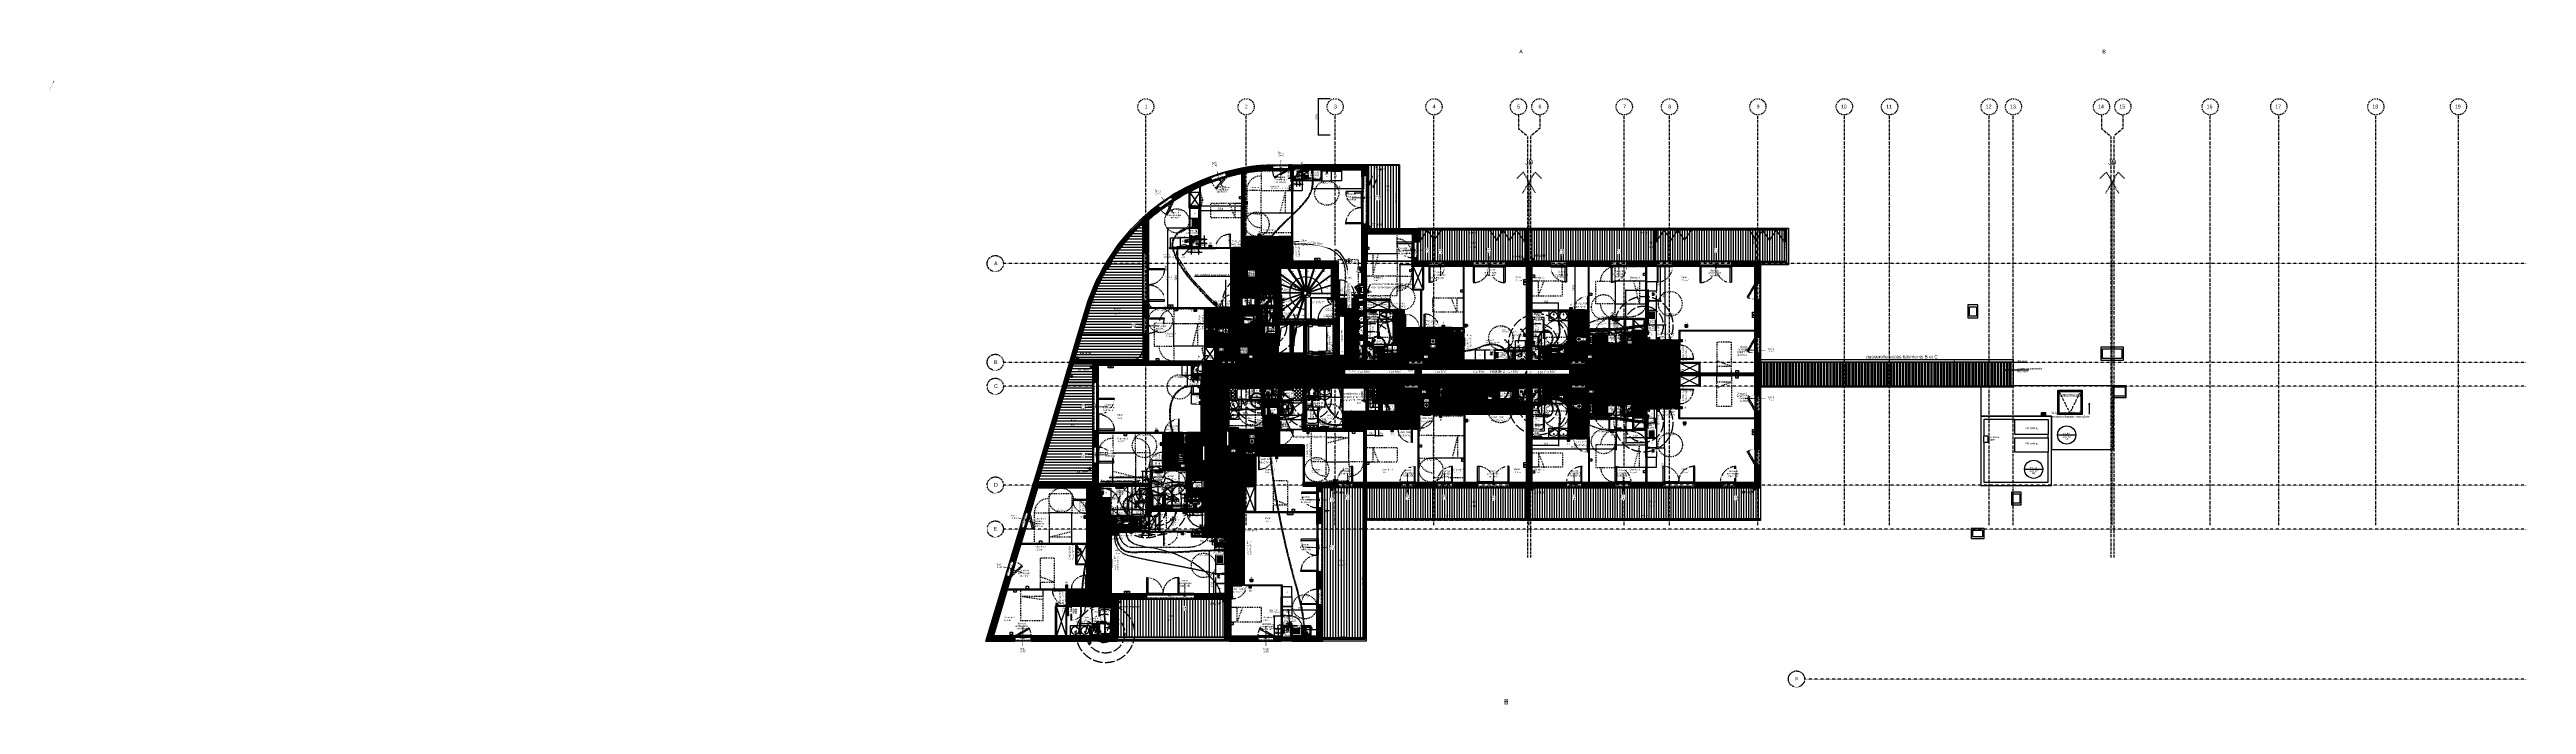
# Model space of a CAD drawing. Extents: x -2932 to 12371, y 2178 to 6224.
import ezdxf
from ezdxf import colors
from ezdxf.entities.mleader import LeaderData, LeaderLine
from ezdxf.enums import TextEntityAlignment as Align
from ezdxf.math import Vec2, Vec3

# ---------------------------------------------------------------- set-up
doc = ezdxf.new("R2010")
doc.units = 0
doc.header["$PDMODE"] = 67
for name, pattern in [('ACAD_ISO02W100', [15, 12, -3]), ('ACAD_ISO03W100', [0.295276, 0.11811, -0.177165]), ('CONTINU', [0]), ('ISO-03', [1.5, 0.6, -0.9]), ('ISO-07', [0.175, 0.025, -0.15]), ('prelem_euev', [2, 1.25, -0.25, 0.25, -0.25]), ('prlm_ef', [0.165, 0.1, -0.065]), ('prlm_vmc', [0.282222, 0.141111, -0.141111]), ('Style de ligne -1', [0.41664, 0.20828, -0.20836]), ('Style de ligne -11', [0.347222, 0.20828, -0.138942]), ('Style de ligne -12', [0.164042, 0.054681, -0.109361]), ('Style de ligne -13', [0.147638, 0.098425, -0.049213]), ('Style de ligne -14', [0.147638, 0.098425, -0.049213]), ('Style de ligne -17', [0.347222, 0.20828, -0.138942]), ('Style de ligne -18', [0.164042, 0.054681, -0.109361]), ('Style de ligne -19', [0.166667, 0.055556, -0.111111]), ('Style de ligne -27', [0.164042, 0.054681, -0.109361]), ('Style de ligne -5', [0.20828, 0.069425, -0.138855]), ('Style de ligne -6', [1.04164, 0.625, -0.20828, 0.06943, -0.13893]), ('VW-01', [0.41656, 0.20828, -0.20828])]:
    doc.linetypes.add(name, pattern=pattern)
doc.layers.get('0').update_dxf_attribs({"color": 252})
for name, color, linetype, lineweight in [('_GAZELEC-BOITE INCORPO', 36, 'Continuous', 18), ('_GAZELEC-RESERVATION', 1, 'Continuous', 18), ('_GAZELEC-RESERVATION 2', 6, 'Continuous', 18), ('B BATI-lumon', 252, 'Continuous', 20), ('B BATI-structure', 252, 'VW-01', 18), ('w_.prlm-EAU-EPEXT', 252, 'Continuous', 18)]:
    doc.layers.add(name, color=color, linetype=linetype, lineweight=lineweight)
for name, color, linetype in [('_GAZELEC-EAU CHAUDE', 1, 'Continuous'), ('B amÈnagement intÈrieur_Hatch', 252, 'Continuous'), ('B aménagement intérieur', 252, 'Continuous'), ('B BATI-équipement-sanitaires', 252, 'Continuous'), ('B faience', 252, 'Style de ligne -11'), ('B Faux plafonds', 252, 'Continuous'), ('B Faux plafonds_Hatch', 252, 'Continuous'), ('B GÈnÈral_Hatch', 252, 'Continuous'), ('B Général', 252, 'Continuous'), ('C ANNOTATIONS-axes horizontaux', 252, 'Style de ligne -1'), ('C ANNOTATIONS-cotation', 252, 'Continuous'), ('C ANNOTATIONS-cotation_Hatch', 252, 'Continuous'), ('C ANNOTATIONS-niveaux', 252, 'Continuous'), ('C ANNOTATIONS-PMR', 252, 'Style de ligne -5'), ('C ANNOTATIONS-prestations', 252, 'Continuous'), ('C ANNOTATIONS-prestations_Hatch', 252, 'Continuous'), ('C ANNOTATIONS-texte', 252, 'Continuous'), ('C ANNOTATIONS-texte surfaces', 252, 'Continuous'), ('C ANNOTATIONS-textes-numérotation gaine', 252, 'ISO-03'), ('D SURFACES-shab', 252, 'Continuous'), ('F REMPLISSAGE-TE', 252, 'Continuous'), ('F REMPLISSAGE-TE_Hatch', 252, 'Continuous'), ('F REMPLISSAGE-vert clair', 252, 'Continuous'), ('F REMPLISSAGE-vert foncé', 252, 'Continuous'), ('F REMPLISSAGE-vert hachurÈ_Hatch', 252, 'Continuous'), ('F REMPLISSAGE-vert hachuré', 252, 'Continuous'), ('GAZ-EP FLECHE', 136, 'Continuous'), ('GAZ-EU FLECHE', 42, 'Continuous'), ('GAZ-FLECHE VMC', 93, 'Continuous'), ('GAZ-GAZ N-1', 202, 'Continuous'), ('Général', 252, 'Continuous'), ('MTI900_Alu', 252, 'Continuous'), ('prlm-CHAUFF', 30, 'Continuous'), ('prlm-CHAUFF-CONV', 20, 'Continuous'), ('prlm-EAU-CHU', 42, 'Continuous'), ('prlm-EAU-EF', 161, 'Continuous'), ('prlm-EAU-EPEXT', 145, 'Continuous'), ('prlm-EAU-EUEV', 25, 'Continuous'), ('prlm-ELEC-BT', 63, 'Continuous'), ('prlm-ELEC-CFA', 181, 'Continuous'), ('prlm-ELEC-SSI', 230, 'Continuous'), ('prlm-GAZ', 20, 'Continuous'), ('prlm-GT', 242, 'Continuous'), ('prlm-MOD', 64, 'Continuous'), ('prlm-MOD-EL', 190, 'Continuous'), ('prlm-MOD-PB', 123, 'Continuous'), ('prlm-TELECOM', 30, 'Continuous'), ('prlm-VMC', 93, 'Continuous')]:
    doc.layers.add(name, color=color, linetype=linetype)
doc.layers.add('prlm-ZEROPLOT', color=254, linetype='Continuous', plot=False)
doc.styles.add('Arial', font='arial.ttf')
doc.styles.add('Eurostile', font='')
doc.styles.add('Eurostile (bold)', font='')
doc.styles.add('Eurostile (italic)', font='')
doc.styles.add('prlm-chauff', font='trebucbi.ttf', dxfattribs={"height": 18})
doc.styles.add('prlm-chauff-rad', font='ariblk.ttf', dxfattribs={"height": 12})
doc.styles.add('prlm-eau-ep', font='timesbi.ttf', dxfattribs={"height": 18})
doc.styles.add('prlm-elec-cfa', font='comic.ttf', dxfattribs={"height": 12})
doc.styles.add('prlm-elec-cfo', font='comic.ttf', dxfattribs={"height": 12})
doc.styles.add('prlm-elec-ssi', font='comic.ttf', dxfattribs={"height": 12})
doc.styles.add('prlm-mod', font='cambriaz.ttf', dxfattribs={"height": 18})
doc.styles.add('prlm-narrow', font='swissc.ttf', dxfattribs={"height": 10})
doc.styles.add('prlm-vmc', font='pala.ttf', dxfattribs={"height": 14})
doc.styles.get("Standard").update_dxf_attribs({"font": 'isocp.shx', "height": 15})
doc.styles.add('Times New Roman (bold italic)', font='timesbi.ttf')
doc.styles.get('Eurostile').set_extended_font_data('Eurostile')
doc.styles.get('Eurostile (bold)').set_extended_font_data('Eurostile', bold=True)
doc.styles.get('Eurostile (italic)').set_extended_font_data('Eurostile', italic=True)
doc.dimstyles.new('200', dxfattribs={"dimscale": 0.1, "dimtxt": 150, "dimasz": 25, "dimexe": 50, "dimexo": 50, "dimgap": 20, "dimtad": 1, "dimdec": 0, "dimdsep": 46, "dimtxsty": 'Arial', "dimblk1": 'DOTBLANK', "dimblk2": 'DOTBLANK', "dimsah": 1, "dimcen": 25, "dimclrd": 5, "dimclre": 5, "dimadec": 0, "dimazin": 0, "dimtfac": 1, "dimtdec": 0, "dimtmove": 0, "dimatfit": 3, "dimldrblk": 'DOTBLANK', "dimfxl": 50, "dimtolj": 1, "dimtzin": 0, "dimarcsym": 0})
doc.dimstyles.new('Arch', dxfattribs={"dimtxt": 11.765001, "dimasz": 11.224121, "dimexe": 15.875, "dimexo": 7.9375, "dimgap": 7.9375, "dimtad": 1, "dimdec": 1, "dimtxsty": 'Eurostile', "dimblk": 'B n1.VW_SLASH', "dimblk1": 'B n1.VW_SLASH', "dimblk2": 'B n1.VW_SLASH', "dimcen": 0, "dimdle": 7.9375, "dimazin": 0, "dimtfac": 1, "dimtdec": 1, "dimtix": 1, "dimtmove": 0, "dimatfit": 0, "dimldrblk": 'B n1.VW_FILLEDARROW', "dimfxl": 1, "dimfrac": 2, "dimtolj": 1, "dimarcsym": 0})
pattern_1 = [(45, (0, 0.2205), (-3.5277778, 3.3072917), [])]
pattern_2 = [(-90, (-81.019, 107.5736), (2.4602994, -4.2613636), [2.840909, -5.681818]), (30, (-81.019, 107.5736), (2.4602994, 4.2613636), [2.840909, -5.681818]), (-30, (-76.0983, 104.7327), (4.9205988, -9e-09), [2.840909, -5.681818])]
pattern_3 = [(45, (0, 0), (2.4253472, -2.6458333), [])]
pattern_4 = [(45, (0, 0), (-5.656854, 5.656854), []), (135, (0, 0), (5.656854, 5.656854), [])]
pattern_5 = [(180, (1.6667, -3e-21), (5e-14, 5), [])]
pattern_6 = [(180, (107.5736, 81.019), (-4.261364, -2.460299), [2.84091, -5.68182]), (300, (107.5736, 81.019), (4.261364, -2.460299), [2.84091, -5.68182]), (240, (104.7327, 76.0983), (-9e-09, -4.920599), [2.84091, -5.68182])]
pattern_7 = [(225, (0, 0), (5.656854, -5.656854), []), (315, (0, 0), (-5.656854, -5.656854), [])]
pattern_8 = [(90, (81.019, -107.5736), (-2.4603, 4.261364), [2.84091, -5.68182]), (210, (81.019, -107.5736), (-2.4603, -4.261364), [2.84091, -5.68182]), (150, (76.0983, -104.7327), (-4.9206, 9e-09), [2.84091, -5.68182])]
pattern_9 = [(135, (0, 0), (-5.656854, -5.656854), []), (225, (0, 0), (-5.656854, 5.656854), [])]
pattern_10 = [(-90, (-1e-15, 1.6667), (-5, 5e-14), [])]
pattern_11 = [(-89.987, (-81.0432, 107.5553), (2.461262, -4.260808), [2.84091, -5.68182]), (30.013, (-81.0432, 107.5553), (2.459337, 4.26192), [2.84091, -5.68182]), (-29.987, (-76.122, 104.7155), (4.920599, 0.001112), [2.84091, -5.68182])]
pattern_12 = [(135, (0, 0), (-5.656854, -5.656854), []), (225, (0, 0), (-5.656854, 5.656854), [])]
pattern_13 = [(90, (-9e-16, -1.6667), (5, -6e-14), [])]
pattern_14 = [(90, (1e-16, -1.6667), (5, -5e-14), [])]
pattern_15 = [(0, (-107.5736, -81.019), (4.261364, 2.4603), [2.84091, -5.68182]), (120, (-107.5736, -81.019), (-4.261364, 2.4603), [2.84091, -5.68182]), (60, (-104.7327, -76.0983), (9e-09, 4.9206), [2.84091, -5.68182])]
pattern_16 = [(90, (0, 0), (17, 0), [])]
pattern_17 = [(-45, (0, 0), (5.656854, 5.656854), []), (45, (0, 0), (5.656854, -5.656854), [])]
pattern_18 = [(45, (0, 0), (-5.656854, 5.656854), []), (135, (0, 0), (5.656854, 5.656854), [])]
pattern_19 = [(-45, (0, 0), (5.656854, 5.656854), []), (45, (0, 0), (5.656854, -5.656854), [])]
pattern_20 = [(-135, (0, 0), (5.656854, -5.656854), []), (-45, (0, 0), (-5.656854, -5.656854), [])]
pattern_21 = [(135, (0, 0), (-5.656854, -5.656854), []), (225, (0, 0), (-5.656854, 5.656854), [])]
pattern_22 = [(45, (0, 0), (-5.656854, 5.656854), []), (135, (0, 0), (5.656854, 5.656854), [])]
pattern_23 = [(-61.70865, (0, 0), (7.044391, 3.791642), []), (28.29135, (0, 0), (3.791642, -7.044391), [])]
pattern_24 = [(-135, (0, 0), (5.656854, -5.656854), []), (-45, (0, 0), (-5.656854, -5.656854), [])]
pattern_25 = [(45, (0, 0), (-5.656854, 5.656854), []), (135, (0, 0), (5.656854, 5.656854), [])]
pattern_26 = [(-135, (0, 0), (5.656854, -5.656854), []), (-45, (0, 0), (-5.656854, -5.656854), [])]
pattern_27 = [(45, (0, 0), (-5.656854, 5.656854), []), (135, (0, 0), (5.656854, 5.656854), [])]
pattern_28 = [(225, (0, 0), (5.656854, -5.656854), []), (315, (0, 0), (-5.656854, -5.656854), [])]
pattern_29 = [(225, (0, 0), (5.656854, -5.656854), []), (315, (0, 0), (-5.656854, -5.656854), [])]
pattern_30 = [(225, (0, 0), (5.656854, -5.656854), []), (315, (0, 0), (-5.656854, -5.656854), [])]
pattern_31 = [(-135, (0, 0), (5.656854, -5.656854), []), (-45, (0, 0), (-5.656854, -5.656854), [])]
pattern_32 = [(45, (0, 0), (-5.656854, 5.656854), []), (135, (0, 0), (5.656854, 5.656854), [])]
pattern_33 = [(45, (0, 0), (-5.656854, 5.656854), []), (135, (0, 0), (5.656854, 5.656854), [])]
pattern_34 = [(45, (0, 0), (-5.656854, 5.656854), []), (135, (0, 0), (5.656854, 5.656854), [])]
pattern_35 = [(45, (0, 0), (-5.656854, 5.656854), []), (135, (0, 0), (5.656854, 5.656854), [])]
pattern_36 = [(135, (0, 0), (-5.656854, -5.656854), []), (225, (0, 0), (-5.656854, 5.656854), [])]
pattern_37 = [(135, (0, 0), (-5.656854, -5.656854), []), (225, (0, 0), (-5.656854, 5.656854), [])]
pattern_38 = [(135, (0, 0), (-5.656854, -5.656854), []), (225, (0, 0), (-5.656854, 5.656854), [])]
pattern_39 = [(45, (0, 0), (-5.61266, 5.61266), [])]
pattern_40 = [(45, (4270.1466, 4863.8615), (-3.527778, 3.30729), [])]
pattern_41 = [(270, (4270.1466, 4865.3077), (-5, 5e-14), [])]
pattern_42 = [(180, (4377.7202, 4944.66), (-4.261364, -2.4603), [2.84091, -5.68182]), (300, (4377.7202, 4944.66), (4.261364, -2.4603), [2.84091, -5.68182]), (240, (4374.8793, 4939.7394), (-9e-09, -4.920599), [2.84091, -5.68182])]

# ---------------------------------------------------------------- blocks, each defined once
blk = doc.blocks.new('B n1.Groupe-1')
at = {"layer": 'B Général', "linetype": 'Continuous', "flags": 128}
for points in [[(119783, -121848), (119933, -121848), (119933, -121998), (119783, -121998)], [(119788, -121853), (119928, -121853), (119928, -121993), (119788, -121993)], [(119791, -121856), (119925, -121856), (119925, -121990), (119791, -121990)]]:
    blk.add_lwpolyline(points, close=True, dxfattribs=at)
blk = doc.blocks.new('B n1.Groupe-2-1')
at = {"layer": 'B Général', "linetype": 'Style de ligne -27', "ltscale": 25.4}
for p, q in [((119791, -121856), (119858, -121990)), ((119858, -121990), (119925, -121856))]:
    blk.add_line(p, q, dxfattribs=at)
at = {"layer": 'B Général'}
blk.add_blockref('B n1.Groupe-1', (0, 0), dxfattribs=at)
at = {"layer": 'B Général', "insert": (119858, -121868), "char_height": 20.2, "attachment_point": 2, "line_spacing_factor": 0.959385, "style": 'Arial'}
blk.add_mtext('lanterneau', dxfattribs=at)
blk = doc.blocks.new('B n1.Groupe-3-1')
at = {"layer": 'B Général', "linetype": 'Continuous'}
for p, q in [((117950, -121675), (117950, -121824)), ((117953, -121675), (117953, -121824)), ((117965, -121675), (117965, -121824)), ((117968, -121675), (117968, -121824)), ((117969, -121675), (117969, -121824)), ((117973, -121675), (117973, -121824)), ((117984, -121675), (117984, -121824)), ((117988, -121675), (117988, -121824)), ((117989, -121675), (117989, -121824)), ((117992, -121675), (117992, -121824)), ((118004, -121675), (118004, -121824)), ((118007, -121675), (118007, -121824)), ((118008, -121675), (118008, -121824)), ((118012, -121675), (118012, -121824)), ((118023, -121675), (118023, -121824)), ((118027, -121675), (118027, -121824)), ((118028, -121675), (118028, -121824)), ((118031, -121675), (118031, -121824)), ((118043, -121675), (118043, -121824)), ((118046, -121675), (118046, -121824)), ((118047, -121675), (118047, -121824)), ((118051, -121675), (118051, -121824)), ((118062, -121675), (118062, -121824)), ((118066, -121675), (118066, -121824)), ((118067, -121675), (118067, -121824)), ((118070, -121675), (118070, -121824)), ((118082, -121675), (118082, -121824)), ((118085, -121675), (118085, -121824)), ((118086, -121675), (118086, -121824)), ((118090, -121675), (118090, -121824)), ((118101, -121675), (118101, -121824)), ((118105, -121675), (118105, -121824)), ((118106, -121675), (118106, -121824)), ((118109, -121675), (118109, -121824)), ((118121, -121675), (118121, -121824)), ((118124, -121675), (118124, -121824)), ((118125, -121675), (118125, -121824)), ((118129, -121675), (118129, -121824)), ((118140, -121675), (118140, -121824)), ((118144, -121675), (118144, -121824)), ((118145, -121675), (118145, -121824)), ((118148, -121675), (118148, -121824)), ((118160, -121675), (118160, -121824)), ((118163, -121675), (118163, -121824)), ((118164, -121675), (118164, -121824)), ((118168, -121675), (118168, -121824)), ((118179, -121675), (118179, -121824)), ((118183, -121675), (118183, -121824)), ((118184, -121675), (118184, -121824)), ((118187, -121675), (118187, -121824)), ((118199, -121675), (118199, -121824)), ((118202, -121675), (118202, -121824)), ((118203, -121675), (118203, -121824)), ((118207, -121675), (118207, -121824)), ((118218, -121675), (118218, -121824)), ((118222, -121675), (118222, -121824)), ((118223, -121675), (118223, -121824)), ((118226, -121675), (118226, -121824)), ((118238, -121675), (118238, -121824)), ((118241, -121675), (118241, -121824)), ((118242, -121675), (118242, -121824)), ((118246, -121675), (118246, -121824)), ((118257, -121675), (118257, -121824)), ((118261, -121675), (118261, -121824)), ((118262, -121675), (118262, -121824)), ((118265, -121675), (118265, -121824)), ((118277, -121675), (118277, -121824)), ((118280, -121675), (118280, -121824)), ((118281, -121675), (118281, -121824)), ((118285, -121675), (118285, -121824)), ((118296, -121675), (118296, -121824)), ((118300, -121675), (118300, -121824)), ((118301, -121675), (118301, -121824)), ((118304, -121675), (118304, -121824)), ((118316, -121675), (118316, -121824)), ((118319, -121675), (118319, -121824)), ((118320, -121675), (118320, -121824)), ((118324, -121675), (118324, -121824)), ((118335, -121675), (118335, -121824)), ((118339, -121675), (118339, -121824)), ((118340, -121675), (118340, -121824)), ((118343, -121675), (118343, -121824)), ((118355, -121675), (118355, -121824)), ((118358, -121675), (118358, -121824)), ((118359, -121675), (118359, -121824)), ((118363, -121675), (118363, -121824)), ((118374, -121675), (118374, -121824)), ((118378, -121675), (118378, -121824)), ((118379, -121675), (118379, -121824)), ((118382, -121675), (118382, -121824)), ((118394, -121675), (118394, -121824)), ((118397, -121675), (118397, -121824)), ((118398, -121675), (118398, -121824)), ((118402, -121675), (118402, -121824)), ((118413, -121675), (118413, -121824)), ((118417, -121675), (118417, -121824)), ((118418, -121675), (118418, -121824)), ((118421, -121675), (118421, -121824)), ((118433, -121675), (118433, -121824)), ((118436, -121675), (118436, -121824)), ((118437, -121675), (118437, -121824)), ((118441, -121675), (118441, -121824)), ((118452, -121675), (118452, -121824)), ((118456, -121675), (118456, -121824)), ((118457, -121675), (118457, -121824)), ((118460, -121675), (118460, -121824)), ((118472, -121675), (118472, -121824)), ((118475, -121675), (118475, -121824)), ((118476, -121675), (118476, -121824)), ((118480, -121675), (118480, -121824)), ((118491, -121675), (118491, -121824)), ((118495, -121675), (118495, -121824)), ((118496, -121675), (118496, -121824)), ((118499, -121675), (118499, -121824)), ((118511, -121675), (118511, -121824)), ((118514, -121675), (118514, -121824)), ((118515, -121675), (118515, -121824)), ((118519, -121675), (118519, -121824)), ((118530, -121675), (118530, -121824)), ((118534, -121675), (118534, -121824)), ((118535, -121675), (118535, -121824)), ((118538, -121675), (118538, -121824)), ((118550, -121675), (118550, -121824)), ((118553, -121675), (118553, -121824)), ((118554, -121675), (118554, -121824)), ((118558, -121675), (118558, -121824)), ((118569, -121675), (118569, -121824)), ((118573, -121675), (118573, -121824)), ((118574, -121675), (118574, -121824)), ((118577, -121675), (118577, -121824)), ((118589, -121675), (118589, -121824)), ((118592, -121675), (118592, -121824)), ((118593, -121675), (118593, -121824)), ((118597, -121675), (118597, -121824)), ((118608, -121675), (118608, -121824)), ((118612, -121675), (118612, -121824)), ((118613, -121675), (118613, -121824)), ((118616, -121675), (118616, -121824)), ((118628, -121675), (118628, -121824)), ((118631, -121675), (118631, -121824)), ((118632, -121675), (118632, -121824)), ((118636, -121675), (118636, -121824)), ((118647, -121675), (118647, -121824)), ((118651, -121675), (118651, -121824)), ((118652, -121675), (118652, -121824)), ((118655, -121675), (118655, -121824)), ((118667, -121675), (118667, -121824)), ((118670, -121675), (118670, -121824)), ((118671, -121675), (118671, -121824)), ((118675, -121675), (118675, -121824)), ((118686, -121675), (118686, -121824)), ((118690, -121675), (118690, -121824)), ((118691, -121675), (118691, -121824)), ((118694, -121675), (118694, -121824)), ((118706, -121675), (118706, -121824)), ((118709, -121675), (118709, -121824)), ((118710, -121675), (118710, -121824)), ((118714, -121675), (118714, -121824)), ((118725, -121675), (118725, -121824)), ((118729, -121675), (118729, -121824)), ((118730, -121675), (118730, -121824)), ((118733, -121675), (118733, -121824)), ((118745, -121675), (118745, -121824)), ((118748, -121675), (118748, -121824)), ((118749, -121675), (118749, -121824)), ((118753, -121675), (118753, -121824)), ((118764, -121675), (118764, -121824)), ((118768, -121675), (118768, -121824)), ((118769, -121675), (118769, -121824)), ((118772, -121675), (118772, -121824)), ((118784, -121675), (118784, -121824)), ((118787, -121675), (118787, -121824)), ((118788, -121675), (118788, -121824)), ((118792, -121675), (118792, -121824)), ((118803, -121675), (118803, -121824)), ((118807, -121675), (118807, -121824)), ((118808, -121675), (118808, -121824)), ((118811, -121675), (118811, -121824)), ((118823, -121675), (118823, -121824)), ((118826, -121675), (118826, -121824)), ((118827, -121675), (118827, -121824)), ((118831, -121675), (118831, -121824)), ((118842, -121675), (118842, -121824)), ((118846, -121675), (118846, -121824)), ((118847, -121675), (118847, -121824)), ((118850, -121675), (118850, -121824)), ((118862, -121675), (118862, -121824)), ((118865, -121675), (118865, -121824)), ((118866, -121675), (118866, -121824)), ((118870, -121675), (118870, -121824)), ((118881, -121675), (118881, -121824)), ((118885, -121675), (118885, -121824)), ((118886, -121675), (118886, -121824)), ((118889, -121675), (118889, -121824)), ((118901, -121675), (118901, -121824)), ((118904, -121675), (118904, -121824)), ((118905, -121675), (118905, -121824)), ((118909, -121675), (118909, -121824)), ((118920, -121675), (118920, -121824)), ((118924, -121675), (118924, -121824)), ((118925, -121675), (118925, -121824)), ((118928, -121675), (118928, -121824)), ((118940, -121675), (118940, -121824)), ((118943, -121675), (118943, -121824)), ((118944, -121675), (118944, -121824)), ((118948, -121675), (118948, -121824)), ((118959, -121675), (118959, -121824)), ((118963, -121675), (118963, -121824)), ((118964, -121675), (118964, -121824)), ((118967, -121675), (118967, -121824)), ((118979, -121675), (118979, -121824)), ((118982, -121675), (118982, -121824)), ((118983, -121675), (118983, -121824)), ((118987, -121675), (118987, -121824)), ((118998, -121675), (118998, -121824)), ((119002, -121675), (119002, -121824)), ((119003, -121675), (119003, -121824)), ((119006, -121675), (119006, -121824)), ((119018, -121675), (119018, -121824)), ((119021, -121675), (119021, -121824)), ((119022, -121675), (119022, -121824)), ((119026, -121675), (119026, -121824)), ((119037, -121675), (119037, -121824)), ((119041, -121675), (119041, -121824)), ((119042, -121675), (119042, -121824)), ((119045, -121675), (119045, -121824)), ((119057, -121675), (119057, -121824)), ((119060, -121675), (119060, -121824)), ((119061, -121675), (119061, -121824)), ((119065, -121675), (119065, -121824)), ((119076, -121675), (119076, -121824)), ((119080, -121675), (119080, -121824)), ((119081, -121675), (119081, -121824)), ((119084, -121675), (119084, -121824)), ((119096, -121675), (119096, -121824)), ((119099, -121675), (119099, -121824)), ((119100, -121675), (119100, -121824)), ((119104, -121675), (119104, -121824)), ((119115, -121675), (119115, -121824)), ((119119, -121675), (119119, -121824)), ((119120, -121675), (119120, -121824)), ((119123, -121675), (119123, -121824)), ((119135, -121675), (119135, -121824)), ((119138, -121675), (119138, -121824)), ((119139, -121675), (119139, -121824)), ((119154, -121675), (119154, -121824)), ((119158, -121675), (119158, -121824)), ((119159, -121675), (119159, -121824)), ((119162, -121675), (119162, -121824)), ((119174, -121675), (119174, -121824)), ((119177, -121675), (119177, -121824)), ((119178, -121675), (119178, -121824)), ((119182, -121675), (119182, -121824)), ((119193, -121675), (119193, -121824)), ((119197, -121675), (119197, -121824)), ((119198, -121675), (119198, -121824)), ((119201, -121675), (119201, -121824)), ((119213, -121675), (119213, -121824)), ((119216, -121675), (119216, -121824)), ((119217, -121675), (119217, -121824)), ((119221, -121675), (119221, -121824)), ((119232, -121675), (119232, -121824)), ((119236, -121675), (119236, -121824)), ((119237, -121675), (119237, -121824)), ((119240, -121675), (119240, -121824)), ((119252, -121675), (119252, -121824)), ((119255, -121675), (119255, -121824)), ((119256, -121675), (119256, -121824)), ((119260, -121675), (119260, -121824)), ((119271, -121675), (119271, -121824)), ((119275, -121675), (119275, -121824)), ((119276, -121675), (119276, -121824)), ((119279, -121675), (119279, -121824)), ((119291, -121675), (119291, -121824)), ((119294, -121675), (119294, -121824)), ((119295, -121675), (119295, -121824)), ((119299, -121675), (119299, -121824)), ((119310, -121675), (119310, -121824)), ((119314, -121675), (119314, -121824)), ((119315, -121675), (119315, -121824)), ((119318, -121675), (119318, -121824)), ((119330, -121675), (119330, -121824)), ((119333, -121675), (119333, -121824)), ((119334, -121675), (119334, -121824)), ((119338, -121675), (119338, -121824)), ((119349, -121675), (119349, -121824)), ((119353, -121675), (119353, -121824)), ((119354, -121675), (119354, -121824)), ((119357, -121675), (119357, -121824)), ((119369, -121675), (119369, -121824)), ((119372, -121675), (119372, -121824)), ((119373, -121675), (119373, -121824)), ((119377, -121675), (119377, -121824)), ((119388, -121675), (119388, -121824)), ((119392, -121675), (119392, -121824)), ((119393, -121675), (119393, -121824)), ((119396, -121675), (119396, -121824)), ((119408, -121675), (119408, -121824)), ((119411, -121675), (119411, -121824)), ((119412, -121675), (119412, -121824)), ((119416, -121675), (119416, -121824)), ((119427, -121675), (119427, -121824)), ((119431, -121675), (119431, -121824)), ((119432, -121675), (119432, -121824)), ((119435, -121675), (119435, -121824)), ((119447, -121675), (119447, -121824)), ((119450, -121675), (119450, -121824)), ((119451, -121675), (119451, -121824)), ((119455, -121675), (119455, -121824)), ((119466, -121675), (119466, -121824)), ((119470, -121675), (119470, -121824)), ((119471, -121675), (119471, -121824)), ((119474, -121675), (119474, -121824)), ((119486, -121675), (119486, -121824)), ((119489, -121675), (119489, -121824)), ((119490, -121675), (119490, -121824)), ((119494, -121675), (119494, -121824))]:
    blk.add_line(p, q, dxfattribs=at)
at = {"layer": 'B Général', "linetype": 'Continuous', "flags": 128}
for points in [[(117947, -121659), (119508, -121659), (119508, -121675), (117947, -121675)], [(117947, -121659), (119508, -121659), (119508, -121660), (117947, -121660)], [(117947, -121674), (119508, -121674), (119508, -121675), (117947, -121675)], [(117947, -121675), (119508, -121675), (119508, -121824), (117947, -121824)], [(117947, -121824), (119508, -121824), (119508, -121830), (117947, -121830)]]:
    blk.add_lwpolyline(points, close=True, dxfattribs=at)
blk = doc.blocks.new('B n1.Groupe-4-1')
at = {"layer": 'C ANNOTATIONS-niveaux', "linetype": 'Continuous'}
blk.add_line((119578, -122337), (119691, -122337), dxfattribs=at)
blk.add_circle((119634, -122337), 56.2, dxfattribs=at)
at = {"layer": 'B Général', "attachment_point": 2, "rotation": 360, "line_spacing_factor": 0.894142, "style": 'Eurostile'}
for s, insert, char_height in [('223.60', (119634, -122339), 11.8), ('+2,10', (119633, -122322), 11.8), ('Ngf', (119634, -122356), 9.41)]:
    blk.add_mtext(s, dxfattribs=dict(at, insert=insert, char_height=char_height))
blk = doc.blocks.new('B n1.Groupe-5-1')
at = {"layer": 'C ANNOTATIONS-niveaux', "linetype": 'Continuous'}
blk.add_line((119782, -122125), (119895, -122125), dxfattribs=at)
blk.add_circle((119838, -122125), 56.2, dxfattribs=at)
at = {"layer": 'B Général', "attachment_point": 2, "rotation": 360, "line_spacing_factor": 0.894142, "style": 'Eurostile'}
for s, insert, char_height in [('+2,42', (119837, -122110), 11.8), ('222.92', (119838, -122127), 11.8), ('Ngf', (119838, -122144), 9.41)]:
    blk.add_mtext(s, dxfattribs=dict(at, insert=insert, char_height=char_height))
blk = doc.blocks.new('A n1.Groupe-1')
at = {"layer": 'C ANNOTATIONS-prestations', "linetype": 'VW-01', "ltscale": 25.4}
for p, q in [((4950, 3374), (4958, 3374)), ((4961, 3386), (4961, 3378)), ((4961, 3363), (4961, 3371)), ((4973, 3374), (4965, 3374))]:
    blk.add_line(p, q, dxfattribs=at)
at = {"layer": 'C ANNOTATIONS-prestations', "linetype": 'VW-01', "ltscale": 25.4, "flags": 128}
for points in [[(4956, 3374, -1), (4966, 3374, -1)], [(4957, 3374, -1), (4966, 3374, -1)]]:
    blk.add_lwpolyline(points, format="xyb", close=True, dxfattribs=at)
at = {"layer": 'C ANNOTATIONS-prestations', "insert": (4970, 3379), "char_height": 7.06, "attachment_point": 1, "line_spacing_factor": 0.894142, "style": 'Eurostile'}
blk.add_mtext('EP', dxfattribs=at)
blk = doc.blocks.new('A n1.Rond 150_PMR')
at = {"layer": 'B Général', "linetype": 'VW-01', "ltscale": 25.4}
blk.add_circle((0, 0), 75, dxfattribs=at)
at = {"layer": 'B Général', "insert": (-61.5, 0), "char_height": 7.06, "attachment_point": 5, "rotation": 90, "line_spacing_factor": 0.894142, "style": 'Eurostile (italic)'}
blk.add_mtext('Ø 150 PMR', dxfattribs=at)
blk = doc.blocks.new('A n1.PP 80')
at = {"layer": 'B Général', "linetype": 'Continuous', "flags": 128}
for points in [[(-45, 2), (-43, 2), (-43, 0), (-40, 0), (-40, -2), (-45, -2)], [(48, 2), (46, 2), (46, 0), (43, 0), (43, -2), (48, -2), (48, -2), (48, -2), (48, 2), (48, 2)]]:
    blk.add_lwpolyline(points, close=True, dxfattribs=at)
at = {"layer": 'B Général', "flags": 128}
blk.add_lwpolyline([(-43, 2), (-43, 86), (-39, 86), (-39, 2)], close=True, dxfattribs=at)
at = {"layer": 'B Général', "linetype": 'Style de ligne -18', "ltscale": 25.4, "flags": 128}
blk.add_lwpolyline([(46, 2), (45, 13), (43, 24), (40, 34), (35, 44), (28, 53), (21, 61), (13, 68), (4, 74), (-6, 79), (-17, 83), (-28, 85), (-39, 86)], dxfattribs=at)
at = {"layer": 'C ANNOTATIONS-prestations', "insert": (-37, 32), "char_height": 5.88, "attachment_point": 1, "rotation": 90, "line_spacing_factor": 0.894142, "style": 'Eurostile'}
blk.add_mtext('PP 83 x 204', dxfattribs=at)
blk = doc.blocks.new('A n1.Groupe-2-1')
at = {"layer": 'B Général', "linetype": 'VW-01', "ltscale": 25.4}
blk.add_line((70, -100), (-70, -65), dxfattribs=at)
at = {"layer": 'B Général', "linetype": 'VW-01', "ltscale": 25.4, "flags": 128}
for points in [[(-70, 50), (70, 50), (70, -140), (-70, -140)], [(-70, -100), (70, -100), (70, -140), (-70, -140)]]:
    blk.add_lwpolyline(points, close=True, dxfattribs=at)
blk = doc.blocks.new('A n1.Lit 140.190_PMR 1')
at = {"layer": 'B Général', "linetype": 'VW-01', "ltscale": 25.4, "flags": 128}
for points in [[(-70, -140), (-70, 50), (-190, 50), (-190, -140)], [(-70, 50), (70, 50), (70, 140), (-70, 140)], [(190, -140), (190, 50), (70, 50), (70, -140)]]:
    blk.add_lwpolyline(points, close=True, dxfattribs=at)
at = {"layer": 'B Général', "linetype": 'VW-01', "ltscale": 25.4}
for centre, start, end in [((-70, 50), 90, 180), ((70, 50), 0, 90)]:
    blk.add_arc(centre, 90, start, end, dxfattribs=at)
at = {"layer": 'B Général'}
blk.add_blockref('A n1.Groupe-2-1', (0, 0), dxfattribs=at)
blk = doc.blocks.new('A n1.Groupe-3-1')
at = {"layer": 'B Général', "linetype": 'Style de ligne -19', "ltscale": 25.4}
for p, q in [((-23, -29), (-36, -29)), ((-29, -36), (-29, -23))]:
    blk.add_line(p, q, dxfattribs=at)
at = {"layer": 'B Général', "linetype": 'Style de ligne -19', "ltscale": 25.4, "flags": 128}
for points in [[(-40, -40), (-40, 40), (40, 40), (40, -40)], [(-38, -38), (-38, 38), (38, 38), (38, -38)]]:
    blk.add_lwpolyline(points, close=True, dxfattribs=at)
at = {"layer": 'B Général', "linetype": 'Style de ligne -19', "ltscale": 25.4}
for radius in [4, 3]:
    blk.add_circle((-29, -29), radius, dxfattribs=at)
blk = doc.blocks.new('A n1.Douche pointillée')
at = {"layer": 'B Général'}
blk.add_blockref('A n1.Groupe-3-1', (0, 0), dxfattribs=at)
blk = doc.blocks.new('A n1.Baignoire 75_170')
at = {"layer": 'B faience', "lineweight": 18, "flags": 128}
blk.add_lwpolyline([(-85, 38), (-85, -38), (86, -38)], dxfattribs=at)
at = {"layer": 'B Général', "linetype": 'Continuous', "flags": 128}
blk.add_lwpolyline([(-84, -36), (-84, 38), (86, 38), (86, -36)], close=True, dxfattribs=at)
blk.add_lwpolyline([(-74, -18), (-74, 20, -0.379059), (-60, 34), (62, 34, -0.377778), (76, 20), (76, -18, -0.374545), (62, -32), (-60, -32, -0.392593), (-74, -18)], format="xyb", close=True, dxfattribs=at)
at = {"layer": 'B Général', "linetype": 'Continuous'}
blk.add_circle((-62, 1), 2.5, dxfattribs=at)
at = {"layer": 'B Général'}
blk.add_blockref('A n1.Douche pointillée', (-44, 4), dxfattribs=at)
at = {"layer": 'C ANNOTATIONS-prestations', "insert": (62, 27), "char_height": 4.71, "width": 80, "attachment_point": 9, "line_spacing_factor": 0.894142, "style": 'Eurostile'}
blk.add_mtext('Baignoire 170x75', dxfattribs=at)
blk = doc.blocks.new('A n1.Lave Linge')
at = {"layer": 'B Général', "linetype": 'Style de ligne -13', "ltscale": 25.4, "flags": 128}
blk.add_lwpolyline([(-29, 30), (-29, 36), (31, 36), (31, 30)], dxfattribs=at)
blk.add_lwpolyline([(-29, 30), (31, 30), (31, -30), (-29, -30)], close=True, dxfattribs=at)
at = {"layer": 'B Général', "insert": (0, 0), "char_height": 7.06, "attachment_point": 5, "line_spacing_factor": 0.894142, "style": 'Eurostile'}
blk.add_mtext('LL', dxfattribs=at)
blk = doc.blocks.new('A n1.Lit 90.190')
at = {"layer": 'B Général', "linetype": 'VW-01', "ltscale": 25.4}
blk.add_line((45, 55), (-45, 20), dxfattribs=at)
at = {"layer": 'B Général', "linetype": 'VW-01', "ltscale": 25.4, "flags": 128}
for points in [[(-45, 95), (45, 95), (45, -95), (-45, -95)], [(-45, 95), (45, 95), (45, 55), (-45, 55)]]:
    blk.add_lwpolyline(points, close=True, dxfattribs=at)
blk = doc.blocks.new('A n1.Groupe-4-1')
at = {"layer": 'B Général', "linetype": 'Continuous'}
for centre, major_axis, ratio in [((0, -24), (32, 0), 0.65625), ((0, -17), (2.5, 0), 1), ((0, -7), (1.5, 0), 1)]:
    blk.add_ellipse(centre, major_axis=major_axis, ratio=ratio, dxfattribs=at)
for points in [[(-31, -18), (-21, -11), (-10, -11), (-5, -11), (0, -11)], [(31, -18), (21, -11), (10, -11), (5, -11), (0, -11)]]:
    blk.add_open_spline(points, degree=2, knots=[0, 0, 0, 1, 1, 2, 2, 2], dxfattribs=at)
blk.add_open_spline([(-30, -18), (-31, -18), (-31, -18)], degree=2, dxfattribs=at)
blk = doc.blocks.new('A n1.meuble vasque 80x60')
at = {"layer": 'B BATI-équipement-sanitaires', "linetype": 'Style de ligne -13', "ltscale": 25.4, "flags": 128}
for points in [[(-40, -3), (40, -3), (40, -53), (-40, -53)], [(-40, -56), (-5, -76), (-5, -75), (-39, -55)], [(40, -56), (5, -76), (5, -75), (39, -55)]]:
    blk.add_lwpolyline(points, close=True, dxfattribs=at)
at = {"layer": 'B BATI-équipement-sanitaires', "linetype": 'Style de ligne -13', "ltscale": 25.4}
for centre, start, end in [((-40, -56), 330, 0), ((40, -56), 180, 210)]:
    blk.add_arc(centre, 40, start, end, dxfattribs=at)
at = {"layer": 'B Général', "flags": 128}
blk.add_lwpolyline([(-40, 0), (40, 0), (40, -55), (-40, -55)], close=True, dxfattribs=at)
at = {"layer": 'B Général'}
blk.add_blockref('A n1.Groupe-4-1', (0, 0), dxfattribs=at)
at = {"layer": 'C ANNOTATIONS-prestations', "insert": (40, -53), "char_height": 4.71, "width": 80, "attachment_point": 9, "line_spacing_factor": 0.894142, "style": 'Eurostile'}
blk.add_mtext('meuble vasque 80x55', dxfattribs=at)
blk = doc.blocks.new('A n1.VMC')
at = {"layer": 'B Général', "linetype": 'VW-01', "ltscale": 25.4}
blk.add_line((0, 11), (0, 17), dxfattribs=at)
at = {"layer": 'B Général', "linetype": 'Continuous', "flags": 128}
blk.add_lwpolyline([(0, 11), (-8, -7), (8, -7)], close=True, dxfattribs=at)
at = {"layer": 'C ANNOTATIONS-prestations', "insert": (-7, -7), "char_height": 4.71, "attachment_point": 1, "line_spacing_factor": 0.894142, "style": 'Eurostile'}
blk.add_mtext('VMC', dxfattribs=at)
blk = doc.blocks.new('A n1.Sèche-serviette')
at = {"layer": 'B GÈnÈral_Hatch', "linetype": 'Continuous'}
h = blk.add_hatch(dxfattribs=at)
h.set_pattern_fill('H_BARDAGE V 150', color=256, style=0, pattern_type=2)
h.set_pattern_definition([(90, (0, 3.493), (17, 0), [])])
h.paths.add_polyline_path([(-25, 8.4925), (25, 8.4925), (25, -1.5075), (-25, -1.5075)])
at = {"layer": 'B Général', "linetype": 'Continuous', "flags": 128}
blk.add_lwpolyline([(-25, 8.4925), (25, 8.4925), (25, -1.5075), (-25, -1.5075)], close=True, dxfattribs=at)
at = {"layer": 'C ANNOTATIONS-prestations', "insert": (25, -8.4925), "char_height": 4.706, "width": 50, "attachment_point": 9, "line_spacing_factor": 0.894142, "style": 'Eurostile'}
blk.add_mtext('SS 50x10', dxfattribs=at)
blk = doc.blocks.new('A n1.Placard 60.120')
at = {"layer": 'B Général', "linetype": 'Continuous'}
for p, q in [((60, 30), (-60, -30)), ((-60, 30), (60, -30))]:
    blk.add_line(p, q, dxfattribs=at)
at = {"layer": 'B Général', "linetype": 'Continuous', "flags": 128}
blk.add_lwpolyline([(60, -30), (60, 30), (-60, 30), (-60, -30)], dxfattribs=at)
for points in [[(60, -30), (60, -35), (-60, -35), (-60, -30)], [(2, -33), (2, -35), (-60, -35), (-60, -33)], [(60, -30), (60, -33), (-2, -33), (-2, -30)]]:
    blk.add_lwpolyline(points, close=True, dxfattribs=at)
at = {"layer": 'B Général', "insert": (-57, 22), "char_height": 7.06, "attachment_point": 1, "line_spacing_factor": 0.894142, "style": 'Eurostile'}
blk.add_mtext('Pl.', dxfattribs=at)
at = {"layer": 'C ANNOTATIONS-prestations', "insert": (-57, 9), "char_height": 4.71, "attachment_point": 4, "line_spacing_factor": 0.894142, "style": 'Eurostile'}
blk.add_mtext('60*120', dxfattribs=at)
blk = doc.blocks.new('A n1.Frigo')
at = {"layer": 'B Général', "linetype": 'Style de ligne -13', "ltscale": 25.4, "flags": 128}
blk.add_lwpolyline([(-30, 30), (30, 30), (30, -30), (-30, -30)], close=True, dxfattribs=at)
blk.add_lwpolyline([(30, -30), (30, -36), (-30, -36), (-30, -30)], dxfattribs=at)
at = {"layer": 'B Général', "insert": (0, 0), "char_height": 7.06, "attachment_point": 5, "line_spacing_factor": 0.894142, "style": 'Eurostile'}
blk.add_mtext('F', dxfattribs=at)
blk = doc.blocks.new('A n1.Cuisson')
at = {"layer": 'B Général', "linetype": 'Style de ligne -13', "ltscale": 25.4, "flags": 128}
blk.add_lwpolyline([(-30, 30), (-30, 36), (30, 36), (30, 30)], dxfattribs=at)
blk.add_lwpolyline([(-30, 30), (30, 30), (30, -30), (-30, -30)], close=True, dxfattribs=at)
at = {"layer": 'B Général', "insert": (0, 0), "char_height": 7.06, "attachment_point": 5, "line_spacing_factor": 0.894142, "style": 'Eurostile'}
blk.add_mtext('C', dxfattribs=at)
blk = doc.blocks.new('A n1.Evier 120.60 T3 et +')
at = {"layer": 'B Général', "linetype": 'Style de ligne -13', "ltscale": 25.4}
for p, q in [((-58, -56), (-58, -4)), ((-56, -2), (56, -2)), ((56, -58), (-56, -58)), ((-52, -15), (-8, -15)), ((-52, -20), (-8, -20)), ((-52, -25), (-8, -25)), ((-52, -30), (-8, -30)), ((-52, -35), (-8, -35)), ((-52, -40), (-8, -40)), ((-52, -45), (-8, -45)), ((0, -50), (0, -10)), ((2, -8), (52, -8)), ((52, -52), (2, -52)), ((9, -50), (9, -50)), ((19, -10), (19, -10)), ((26, -43), (26, -43)), ((54, -10), (54, -50)), ((58, -4), (58, -56))]:
    blk.add_line(p, q, dxfattribs=at)
at = {"layer": 'B Général', "linetype": 'Style de ligne -13', "ltscale": 25.4, "flags": 128}
blk.add_lwpolyline([(-60, 0), (-60, 6), (60, 6), (60, 0)], dxfattribs=at)
blk.add_lwpolyline([(-60, 0), (60, 0), (60, -60), (-60, -60)], close=True, dxfattribs=at)
for points in [[(26, -12), (26, -48, -0.414212), (24, -50), (4, -50, -0.198914), (3, -49, -0.198914), (2, -48), (2, -12, -0.414214), (4, -10)], [(26, -12, 0.414212), (24, -10), (4, -10)], [(28, -12), (28, -48, 0.414212), (30, -50), (49, -50, 0.198914), (51, -49, 0.198914), (51, -48), (51, -12, 0.414214), (49, -10)], [(28, -12, -0.414212), (30, -10), (49, -10)]]:
    blk.add_lwpolyline(points, format="xyb", dxfattribs=at)
at = {"layer": 'B Général', "linetype": 'Style de ligne -13', "ltscale": 25.4}
for centre, start, end in [((-56, -4), 90, 180), ((-56, -56), 180, 270), ((2, -10), 90, 180), ((2, -50), 180, 270), ((52, -10), 0, 90), ((52, -50), 270, 0), ((56, -4), 0, 90), ((56, -56), 270, 0)]:
    blk.add_arc(centre, 2, start, end, dxfattribs=at)
for centre in [(18, -17), (36, -17)]:
    blk.add_ellipse(centre, major_axis=(3.54, 0), ratio=1, dxfattribs=at)
blk = doc.blocks.new('A n1.Lave Vaisselle')
at = {"layer": 'B Général', "linetype": 'Style de ligne -13', "ltscale": 25.4, "flags": 128}
blk.add_lwpolyline([(-30, 30), (-30, 36), (30, 36), (30, 30)], dxfattribs=at)
blk.add_lwpolyline([(-30, 30), (30, 30), (30, -30), (-30, -30)], close=True, dxfattribs=at)
at = {"layer": 'B Général', "insert": (0, 0), "char_height": 7.06, "attachment_point": 5, "line_spacing_factor": 0.894142, "style": 'Eurostile'}
blk.add_mtext('LV', dxfattribs=at)
blk = doc.blocks.new('A n1.Groupe-5-1')
at = {"layer": 'B Général', "flags": 128}
for points in [[(-31, -6), (-31, -1), (-29, -1), (-29, -3), (-26, -3), (-26, -6)], [(26, -1), (26, -3), (-29, -3), (-29, -1)], [(29, -6), (29, -1), (26, -1), (26, -3), (24, -3), (24, -6)]]:
    blk.add_lwpolyline(points, close=True, dxfattribs=at)
blk = doc.blocks.new('A n1.TE')
at = {"layer": 'B Général', "linetype": 'Style de ligne -13', "ltscale": 25.4}
blk.add_line((-31, -1), (26, 16), dxfattribs=at)
at = {"layer": 'B Général', "flags": 128}
for points in [[(29, -6), (29, -26), (-31, -26), (-31, -6)], [(16, -15), (16, -26), (-16, -26), (-16, -15)]]:
    blk.add_lwpolyline(points, close=True, dxfattribs=at)
at = {"layer": 'B Général', "linetype": 'Style de ligne -13', "ltscale": 25.4}
blk.add_arc((-35, -1), 63.1, 359.9968, 14.9984, dxfattribs=at)
at = {"layer": 'B Général'}
blk.add_blockref('A n1.Groupe-5-1', (0, 0), dxfattribs=at)
at = {"layer": 'B Général', "insert": (0, -16), "char_height": 7.06, "width": 32.25, "attachment_point": 2, "line_spacing_factor": 0.894142, "style": 'Eurostile'}
blk.add_mtext('TE ', dxfattribs=at)
at = {"layer": 'C ANNOTATIONS-prestations', "insert": (0, -15), "char_height": 4.71, "width": 32.25, "attachment_point": 8, "line_spacing_factor": 0.894142, "style": 'Eurostile'}
blk.add_mtext('60x20', dxfattribs=at)
blk = doc.blocks.new('A n1.200_wc-2')
at = {"layer": 'B Général', "linetype": 'Continuous'}
for p, q in [((-25, 0), (25, 0)), ((-25, -20), (-25, 0)), ((25, -20), (25, 0)), ((-20, -44), (-20, -22)), ((20, -44), (20, -22))]:
    blk.add_line(p, q, dxfattribs=at)
at = {"layer": 'B Général', "linetype": 'Continuous', "flags": 128}
blk.add_lwpolyline([(-25, -20), (-25, -21), (-25, -21), (-25, -21), (-24, -21), (-24, -22), (-23, -22), (-23, -22), (23, -22), (24, -22), (24, -22), (24, -22), (24, -21), (25, -21), (25, -21), (25, -20), (25, -20), (25, -20)], dxfattribs=at)
for points in [[(-20, -44), (-20, -44, 0.036537), (-19, -50, 0.035337), (-18, -55), (-18, -55, 0.041299), (-16, -59), (-16, -59), (-16, -59, 0.041783), (-14, -63, 0.053503), (-11, -66), (-11, -66, 0.054816), (-7, -69), (-7, -69, 0.063755), (-4, -70), (-4, -70, 0.064897), (0, -71)], [(0, -71, 0.064897), (4, -70), (4, -70, 0.063726), (7, -69), (7, -69, 0.054816), (11, -66), (11, -66, 0.053503), (14, -63, 0.041783), (16, -59), (16, -59), (16, -59, 0.041299), (18, -55), (18, -55, 0.035337), (19, -50, 0.036556), (20, -44)]]:
    blk.add_lwpolyline(points, format="xyb", dxfattribs=at)
at = {"layer": 'B Général', "linetype": 'Continuous'}
for centre, start, end in [((-25, 0), 90, 180), ((25, 0), 0, 90)]:
    blk.add_arc(centre, 0.1, start, end, dxfattribs=at)
blk = doc.blocks.new('A n1.Groupe-6-1')
at = {"layer": 'B Général', "linetype": 'Style de ligne -1', "ltscale": 25.4, "flags": 128}
blk.add_lwpolyline([(-35.4, 7.6), (35.6, 7.6), (35.6, -32.4), (-35.4, -32.4)], close=True, dxfattribs=at)
at = {"layer": 'B Général', "xscale": -1, "rotation": 270}
blk.add_blockref('A n1.200_wc-2', (35.5, 7.5), dxfattribs=at)
blk = doc.blocks.new('A n1.WC-plan-PMR')
at = {"layer": 'B Général', "linetype": 'Style de ligne -1', "ltscale": 25.4, "flags": 128}
blk.add_lwpolyline([(-114.5, 112.5), (15.5, 112.5), (15.5, 32.5), (-114.5, 32.5)], close=True, dxfattribs=at)
at = {"layer": 'B Général'}
blk.add_blockref('A n1.Groupe-6-1', (0, 0), dxfattribs=at)
blk = doc.blocks.new('A n1.Groupe-7-1')
at = {"layer": 'B amÈnagement intÈrieur_Hatch', "linetype": 'Continuous'}
h = blk.add_hatch(dxfattribs=at)
h.set_pattern_fill('F_P__SOFFITE', color=256, style=0, pattern_type=2)
h.set_pattern_definition(pattern_1)
h.paths.add_polyline_path([(5688, 4069), (5688, 4069), (5688, 4134), (5808, 4134), (5808, 3972), (5523, 3972), (5523, 3884), (5061, 3884), (5061, 3984), (5422, 3984), (5422, 4134), (5653, 4134), (5653, 4067), (5688, 4067)])
h = blk.add_hatch(dxfattribs=at)
h.set_pattern_fill('F_P__SOFFITE', color=256, style=0, pattern_type=2)
h.set_pattern_definition(pattern_1)
h.paths.add_polyline_path([(5813, 4134), (5813, 3972), (6192, 3972), (6192, 4042), (6132, 4042), (6132, 4134)])
at = {"layer": 'B GÈnÈral_Hatch', "linetype": 'Continuous'}
h = blk.add_hatch(dxfattribs=at)
h.set_pattern_fill('F_P__SOFFITE', color=256, style=0, pattern_type=2)
h.set_pattern_definition(pattern_1)
h.paths.add_polyline_path([(5287, 4134), (5417, 4134), (5417, 3989), (5287, 3989)])
h = blk.add_hatch(dxfattribs=at)
h.set_pattern_fill('PSE', color=256, angle=-90, style=0, pattern_type=2)
h.set_pattern_definition(pattern_2)
h.paths.add_polyline_path([(5678, 4134), (5688, 4134), (5688, 4067), (5678, 4067)])
h = blk.add_hatch(dxfattribs=at)
h.set_pattern_fill('02_ISOLANT', color=256, angle=-180, style=0, pattern_type=2)
h.set_pattern_definition([(-135, (0, 0), (5.656854, -5.656854), []), (-45, (0, 0), (-5.656854, -5.656854), [])])
h.paths.add_polyline_path([(6132, 4129), (6132, 4134), (5813, 4134), (5813, 4129)])
h = blk.add_hatch(dxfattribs=at)
h.set_pattern_fill('FAIENCE 15X15', color=256, angle=135, style=0, pattern_type=2)
h.set_pattern_definition([(135, (4867.19, 3905.244), (9.8784, 11.288), []), (45, (4867.19, 3905.244), (-10.8173, 10.3916), [])])
h.paths.add_polyline_path([(4830, 3904), (4906, 3904), (4906, 3884), (4830, 3884)])
at = {"layer": 'F REMPLISSAGE-TE_Hatch', "linetype": 'Continuous'}
h = blk.add_hatch(dxfattribs=at)
h.set_pattern_fill('PSE', color=256, angle=-90, style=0, pattern_type=2)
h.set_pattern_definition(pattern_2)
h.paths.add_polyline_path([(5679, 4134), (5678, 4134), (5678, 4067), (5679, 4067)])
h = blk.add_hatch(dxfattribs=at)
h.set_pattern_fill('PSE', color=256, angle=-90, style=0, pattern_type=2)
h.set_pattern_definition(pattern_2)
h.paths.add_polyline_path([(5688, 4134), (5679, 4134), (5679, 4067), (5688, 4067)])
at = {"layer": 'B aménagement intérieur', "linetype": 'Style de ligne -13', "ltscale": 25.4, "flags": 128}
for points in [[(5688, 4069), (5688, 4069), (5688, 4134), (5808, 4134), (5808, 3972), (5523, 3972), (5523, 3884), (5061, 3884), (5061, 3984), (5422, 3984), (5422, 4134), (5653, 4134), (5653, 4067), (5688, 4067)], [(5813, 4134), (5813, 3972), (6192, 3972), (6192, 4042), (6132, 4042), (6132, 4134)]]:
    blk.add_lwpolyline(points, close=True, dxfattribs=at)
at = {"layer": 'B faience'}
blk.add_line((5952, 4128), (6132, 4128), dxfattribs=at)
at = {"layer": 'B Général', "linetype": 'Continuous'}
for p, q in [((5056, 3977), (5056, 4134)), ((5061, 3989), (5061, 4134)), ((5417, 4082), (5417, 4134)), ((5417, 4082), (5417, 4134)), ((5422, 4082), (5422, 4134)), ((5422, 4082), (5422, 4134)), ((5678, 4134), (5678, 4074)), ((5688, 4134), (5688, 4067)), ((5808, 4067), (5808, 4134)), ((5813, 4134), (5808, 4134)), ((5808, 4067), (5808, 4134)), ((5813, 4067), (5813, 4134)), ((5813, 4067), (5813, 4134)), ((6132, 4134), (5813, 4134)), ((5813, 4134), (5813, 4128)), ((6132, 4134), (5813, 4134)), ((6132, 4134), (6132, 4135)), ((6141, 4051), (6141, 4135)), ((5061, 3989), (5108, 3989)), ((5061, 3989), (5108, 3989)), ((5061, 3977), (5061, 3984)), ((5061, 3984), (5108, 3984)), ((5061, 3984), (5108, 3984)), ((5108, 3984), (5108, 3989)), ((5201, 3984), (5201, 3989)), ((5278, 3989), (5417, 3989)), ((5278, 3989), (5417, 3989)), ((5278, 3984), (5422, 3984)), ((5278, 3984), (5422, 3984)), ((5422, 4082), (5417, 4082)), ((5417, 3989), (5417, 3989)), ((5422, 3989), (5417, 3989)), ((5417, 3989), (5417, 3989)), ((5422, 3984), (5422, 3989)), ((5422, 3984), (5422, 3989)), ((5678, 4074), (5653, 4074)), ((5653, 4074), (5653, 4067)), ((5678, 4074), (5653, 4074)), ((5678, 4067), (5653, 4067)), ((5678, 4067), (5653, 4067)), ((5678, 4067), (5678, 4067)), ((5813, 4067), (5808, 4067)), ((6132, 4129), (5813, 4129)), ((6132, 4128), (5813, 4128)), ((6132, 4128), (5813, 4128)), ((6132, 4042), (6132, 4128)), ((6192, 4042), (6132, 4042)), ((6192, 4051), (6141, 4051)), ((6192, 4051), (6192, 4042)), ((5061, 3977), (5056, 3977)), ((5061, 3884), (5056, 3884)), ((5203, 3884), (5396, 3884)), ((5203, 3884), (5396, 3884)), ((5203, 3879), (5396, 3879)), ((5203, 3879), (5396, 3879)), ((5396, 3879), (5396, 3884)), ((5489, 3884), (5523, 3884)), ((5489, 3884), (5523, 3884)), ((5489, 3879), (5489, 3884)), ((5489, 3879), (5523, 3879)), ((5489, 3879), (5523, 3879)), ((5523, 3549), (5523, 3972)), ((5523, 3884), (5523, 3972)), ((5523, 3972), (5528, 3972)), ((5523, 3972), (5528, 3972)), ((5523, 3549), (5523, 3879)), ((5528, 3967), (5528, 3972)), ((5528, 3549), (5528, 3967)), ((5528, 3549), (5528, 3967)), ((5621, 3972), (5808, 3972)), ((5621, 3972), (5808, 3972)), ((5621, 3967), (5621, 3972)), ((5621, 3967), (5808, 3967)), ((5621, 3967), (5808, 3967)), ((5808, 3549), (5808, 3974)), ((5813, 3974), (5808, 3974)), ((5808, 3972), (5808, 3974)), ((5808, 3549), (5808, 3967)), ((5813, 3549), (5813, 3974)), ((5813, 3549), (5813, 3974))]:
    blk.add_line(p, q, dxfattribs=at)
at = {"layer": 'B Général', "linetype": 'Style de ligne -13', "ltscale": 25.4, "flags": 128}
blk.add_lwpolyline([(5287, 4134), (5417, 4134), (5417, 3989), (5287, 3989)], close=True, dxfattribs=at)
at = {"layer": 'B Général', "linetype": 'VW-01', "ltscale": 25.4, "flags": 128}
blk.add_lwpolyline([(5433, 4014), (5433, 4134), (5653, 4134), (5653, 4014)], close=True, dxfattribs=at)
at = {"layer": 'B Général', "linetype": 'Continuous', "flags": 128}
blk.add_lwpolyline([(4830, 3904), (4906, 3904), (4906, 3884), (4830, 3884)], close=True, dxfattribs=at)
at = {"layer": 'D SURFACES-shab', "lineweight": 18, "flags": 128}
for points in [[(5055, 3884), (5055, 3899), (5055, 4134), (4905, 4134), (4905, 4074), (4830, 4074), (4830, 3884)], [(5808, 3972), (5523, 3972), (5523, 3884), (5060, 3884), (5060, 3984), (5422, 3984), (5422, 4134), (5653, 4134), (5653, 4067), (5688, 4067), (5688, 4134), (5808, 4134)], [(5201, 4134), (5201, 3989), (5060, 3989), (5060, 4134)], [(5287, 3989), (5287, 4134), (5417, 4134), (5417, 3989)], [(5813, 4128), (5813, 3552), (6192, 3552), (6192, 4042), (6132, 4042), (6132, 4129)], [(5203, 3551), (5523, 3551), (5523, 3879), (5203, 3879)], [(5528, 3551), (5808, 3551), (5808, 3967), (5528, 3967)]]:
    blk.add_lwpolyline(points, close=True, dxfattribs=at)
at = {"layer": 'F REMPLISSAGE-TE', "linetype": 'Continuous'}
blk.add_line((5679, 4134), (5679, 4067), dxfattribs=at)
blk.add_line((5679, 4134), (5679, 4067), dxfattribs=at)
at = {"layer": 'F REMPLISSAGE-vert clair'}
for p, q in [((5057, 3977), (5057, 4134)), ((5059, 3977), (5059, 4134)), ((6134, 4044), (6134, 4135)), ((6136, 4046), (6136, 4135)), ((6136, 4046), (6136, 4135)), ((6192, 4044), (6134, 4044)), ((6192, 4046), (6136, 4046)), ((6192, 4046), (6136, 4046))]:
    blk.add_line(p, q, dxfattribs=at)
at = {"layer": 'F REMPLISSAGE-vert clair', "linetype": 'Continuous'}
for p, q in [((6141, 4051), (6141, 4135)), ((6192, 4051), (6141, 4051))]:
    blk.add_line(p, q, dxfattribs=at)
at = {"layer": 'F REMPLISSAGE-vert foncé', "linetype": 'Continuous'}
for p, q in [((5056, 3977), (5056, 4134)), ((5061, 3977), (5061, 4134)), ((6132, 4042), (6132, 4135)), ((6192, 4042), (6132, 4042))]:
    blk.add_line(p, q, dxfattribs=at)
at = {"layer": 'F REMPLISSAGE-vert foncé'}
for p, q in [((5057, 3977), (5057, 4134)), ((5059, 3977), (5059, 4134)), ((6134, 4044), (6134, 4135)), ((6192, 4044), (6134, 4044))]:
    blk.add_line(p, q, dxfattribs=at)
at = {"layer": 'B Général'}
for name, p in [('A n1.meuble vasque 80x60', (4946, 4134)), ('A n1.Placard 60.120', (5748, 4105)), ('A n1.Cuisson', (5922, 4098)), ('A n1.Lave Vaisselle', (5982, 4098)), ('A n1.Evier 120.60 T3 et +', (6072, 4128)), ('A n1.VMC', (4883, 4064))]:
    blk.add_blockref(name, p, dxfattribs=at)
for name, p, rotation in [('A n1.Lave Linge', (5016, 4105), 270), ('A n1.WC-plan-PMR', (5302, 4102), 180), ('A n1.Baignoire 75_170', (4867, 3990), 270), ('A n1.Sèche-serviette', (5047, 4039), 270), ('A n1.PP 80', (5444, 3882), 180), ('A n1.Lit 140.190_PMR 1', (5668, 3769), 90), ('A n1.Lit 90.190', (5298, 3720), 90)]:
    blk.add_blockref(name, p, dxfattribs=dict(at, rotation=rotation))
at = {"layer": 'B Général', "xscale": -1}
for name, p, rotation in [('A n1.TE', (5652, 4103), 89.99999999990959), ('A n1.Frigo', (5862, 4098), 180), ('A n1.PP 80', (5153, 3987), 180), ('A n1.PP 80', (5420, 4034), 270), ('A n1.PP 80', (5810, 4022), 90), ('A n1.PP 80', (5058, 3929), 270), ('A n1.PP 80', (5573, 3969), 180)]:
    blk.add_blockref(name, p, dxfattribs=dict(at, rotation=rotation))
at = {"layer": 'C ANNOTATIONS-PMR', "ltscale": 25.4}
for p, rotation in [((4981, 3959), 90), ((6032, 3993), 270), ((5603, 3626), 270)]:
    blk.add_blockref('A n1.Rond 150_PMR', p, dxfattribs=dict(at, rotation=rotation))
at = {"layer": 'C ANNOTATIONS-prestations', "attachment_point": 7, "line_spacing_factor": 0.894142, "style": 'Eurostile'}
for s, insert, char_height, width in [('hsfp 215', (5335, 3989), 10.6, 66.84), ('hsfp 220', (5605, 4039), 9.41, 70.13), ('hsfp 220', (5866, 4039), 9.41, 78.13), ('banquette carrelée', (4830, 3884), 4.71, 71.76)]:
    blk.add_mtext(s, dxfattribs=dict(at, insert=insert, char_height=char_height, width=width))
at = {"layer": 'C ANNOTATIONS-texte', "char_height": 9.41, "attachment_point": 8, "line_spacing_factor": 0.894142, "style": 'Eurostile'}
for s, insert in [('Dressing', (5170, 4053)), ('WC', (5346, 4053)), ('Entrée', (5625, 4053)), ('SDB', (4973, 3959)), ('dgt', (5345, 3959)), ('Chambre 1', (5334, 3624)), ('Chambre 2', (5772, 3624)), ('Séjour', (6132, 3624))]:
    blk.add_mtext(s, dxfattribs=dict(at, insert=insert))
at = {"layer": 'C ANNOTATIONS-texte surfaces', "char_height": 9.41, "attachment_point": 2, "line_spacing_factor": 0.894142, "style": 'Eurostile'}
for s, insert in [('2 m{\\H0.6667x;\\S2^ ;}', (5158, 4052)), ('1,9 m{\\H0.6667x;\\S2^ ;}', (5356, 4052)), ('5,2m{\\H0.6667x;\\S2^ ;}', (4979, 3958)), ('10,5 m{\\H0.6667x;\\S2^ ;}', (5360, 3958)), ('10,5 m{\\H0.6667x;\\S2^ ;}', (5325, 3622)), ('11,6 m{\\H0.6667x;\\S2^ ;}', (5764, 3622)), ('21,3 m{\\H0.6667x;\\S2^ ;}', (6138, 3622))]:
    blk.add_mtext(s, dxfattribs=dict(at, insert=insert))
blk = doc.blocks.new('A n1.gaine 150_70')
at = {"layer": 'B Général', "linetype": 'Continuous'}
for p, q in [((18, 36), (-69, 36)), ((-36, 38), (-36, 37)), ((-14, 38), (-36, 38)), ((-36, 38), (-36, 37)), ((-36, 38), (-36, 37)), ((-32, 38), (-36, 38)), ((-36, 36), (-36, 37)), ((-36, 36), (-36, 37)), ((-35, 37), (-35, 36)), ((-15, 37), (-35, 37)), ((-35, 37), (-16, 37)), ((-35, 37), (-35, 36)), ((-16, 37), (-35, 37)), ((-35, 37), (-35, 37)), ((-33, 38), (-33, 38)), ((-33, 38), (-33, 38)), ((-33, 38), (-33, 38)), ((-24, 38), (-33, 38)), ((-32, 38), (-32, 38)), ((-24, 38), (-32, 38)), ((-31, 38), (-19, 38)), ((-31, 38), (-24, 38)), ((-31, 38), (-31, 38)), ((-24, 38), (-24, 38)), ((-24, 38), (-24, 38)), ((-24, 38), (-24, 38)), ((-24, 38), (-24, 38)), ((-18, 38), (-24, 38)), ((-24, 38), (-20, 38)), ((-24, 38), (-24, 38)), ((-24, 38), (-24, 38)), ((-24, 38), (-24, 38)), ((-24, 38), (-24, 38)), ((-18, 38), (-24, 38)), ((-20, 38), (-20, 38)), ((-18, 38), (-18, 38)), ((-18, 38), (-18, 38)), ((-18, 38), (-18, 38)), ((-15, 38), (-18, 38)), ((-17, 38), (-17, 38)), ((-16, 36), (-16, 37)), ((-16, 37), (-16, 37)), ((-15, 38), (-15, 37)), ((-15, 38), (-15, 37)), ((-15, 36), (-15, 37)), ((-15, 37), (-15, 36)), ((-14, 38), (-14, 37)), ((-14, 37), (-14, 36))]:
    blk.add_line(p, q, dxfattribs=at)
at = {"layer": 'B Général', "linetype": 'Continuous', "flags": 128}
for points in [[(-70, 36), (19, 36), (19, -3), (-70, -3)], [(-70, -3), (-70, 36), (19, 36), (19, -3)]]:
    blk.add_lwpolyline(points, close=True, dxfattribs=at)
for points in [[(-36, 38, 0.198912), (-36, 38, 0.198912), (-36, 38)], [(-36, 38, 0.198912), (-36, 38, 0.198912), (-36, 38)], [(-36, 37, 0.057305), (-36, 37, 0.057305), (-35, 37)], [(-32, 38, 0.198912), (-33, 38, 0.198912), (-33, 38)], [(-33, 38, 0.052495), (-32, 38, 0.052495), (-31, 38)], [(-33, 38, 0.015662), (-33, 38, 0.015662), (-32, 38)], [(-33, 38, 0.198912), (-33, 38, 0.198912), (-33, 38)], [(-32, 38), (-32, 38, 0.000336), (-31, 38), (-31, 38)], [(-20, 38, 0.052763), (-19, 38, 0.052763), (-18, 38)], [(-17, 38, 0.198912), (-17, 38, 0.198912), (-18, 38)], [(-18, 38, 0.015616), (-18, 38, 0.015616), (-18, 38)], [(-18, 38, 0.198912), (-18, 38, 0.198912), (-18, 38)], [(-16, 37, 0.052931), (-15, 37, 0.052931), (-15, 37)], [(-15, 38, 0.198912), (-15, 38, 0.198912), (-15, 38)], [(-14, 38, 0.198912), (-14, 38, 0.198912), (-14, 38)]]:
    blk.add_lwpolyline(points, format="xyb", dxfattribs=at)
blk.add_lwpolyline([(-19, 38), (-18, 38), (-18, 38)], dxfattribs=at)
at = {"layer": 'B Général', "linetype": 'Continuous'}
for points, knots in [([(-36, 37), (-36, 37), (-36, 37), (-35, 37), (-35, 37), (-35, 37), (-35, 37)], [0, 0, 0, 1, 2, 3, 3, 4, 4, 4]), ([(-36, 37), (-36, 37), (-36, 37), (-36, 37), (-36, 37), (-36, 37), (-36, 37), (-36, 37), (-36, 37), (-36, 37), (-36, 37), (-36, 37), (-36, 37)], [0, 0, 0, 1, 2, 3, 4, 5, 6, 7, 8, 9, 9, 10, 10, 10]), ([(-16, 37), (-15, 37), (-15, 37), (-15, 37), (-15, 37), (-15, 37), (-15, 37), (-15, 37)], [0, 0, 0, 1, 2, 3, 4, 4, 5, 5, 5]), ([(-15, 37), (-15, 37), (-15, 37), (-15, 37), (-15, 37), (-15, 37), (-15, 37), (-15, 37), (-15, 37), (-15, 37), (-15, 37), (-15, 37), (-15, 37)], [0, 0, 0, 1, 2, 3, 4, 5, 6, 7, 8, 9, 9, 10, 10, 10])]:
    blk.add_open_spline(points, degree=2, knots=knots, dxfattribs=at)
at = {"layer": 'C ANNOTATIONS-prestations'}
for p, q in [((-70, 34), (-70, 31)), ((-70, 34), (-70, 31)), ((-67, 34), (-70, 34)), ((-67, 34), (-70, 34)), ((-68, 34), (-70, 34)), ((-70, 34), (-68, 34)), ((-70, 34), (-70, 34)), ((-70, 31), (-70, 31)), ((-70, 31), (-70, 31)), ((-70, 31), (-70, 31)), ((-70, 31), (-70, 31)), ((-70, 31), (-70, 31)), ((-70, 31), (-70, 31)), ((-69, 31), (-70, 31)), ((-70, 31), (-69, 31)), ((-70, 31), (-70, 31)), ((-70, 31), (-70, 31)), ((-69, 6), (-70, 6)), ((-70, 6), (-70, 5)), ((-70, 5), (-70, 1)), ((-70, 2), (-70, 3)), ((-70, 3), (-70, 2)), ((-69, 3), (-70, 3)), ((-70, 3), (-70, 3)), ((-70, 2), (-69, 2)), ((-70, 2), (-70, 2)), ((-70, 1), (-70, -1)), ((-69, 1), (-70, 1)), ((-68, 1), (-70, 1)), ((-70, 1), (-70, -3)), ((-69, 36), (-69, 35)), ((-69, 35), (-69, 34)), ((-68, 35), (-69, 35)), ((-69, 35), (-69, 35)), ((-69, 35), (-68, 35)), ((-69, 35), (-69, 35)), ((18, 35), (-69, 35)), ((-69, 35), (-69, 35)), ((-69, 35), (-69, 35)), ((-69, 35), (18, 35)), ((-69, 34), (-68, 34)), ((-69, 32), (-68, 32)), ((-69, 1), (-69, 32)), ((-69, 1), (-69, 32)), ((-69, 32), (-69, 32)), ((-69, 32), (-69, 32)), ((-68, 1), (-69, 1)), ((-69, 1), (-68, 1)), ((-69, 1), (-69, 1)), ((-69, 1), (-69, 1)), ((-69, 1), (-69, 0)), ((-69, 0), (-69, 1)), ((-69, 1), (-69, 1)), ((-69, 1), (-69, 1)), ((-69, 1), (-68, 1)), ((-69, 1), (-69, 1)), ((-69, 1), (-69, 1)), ((-69, 0), (-69, 0)), ((-69, 0), (-69, 0)), ((-69, 0), (-68, 0)), ((-68, 0), (-69, 0)), ((-69, 0), (-69, -1)), ((-68, 35), (-68, 35)), ((-68, 35), (-68, 35)), ((-68, 35), (-68, 35)), ((-68, 35), (-68, 35)), ((-68, 35), (-68, 35)), ((-68, 34), (-68, 34)), ((-67, 34), (-68, 34)), ((-67, 34), (-68, 34)), ((-68, 34), (-68, 34)), ((-68, 34), (-68, 34)), ((-68, 34), (-68, 34)), ((-68, 34), (-68, 34)), ((-68, 34), (-68, 34)), ((-67, 34), (-68, 34)), ((-68, 34), (-68, 34)), ((-68, 34), (-68, 34)), ((-68, 34), (-68, 34)), ((-68, 34), (-68, 33)), ((-68, 34), (-68, 34)), ((-68, 34), (-68, 34)), ((-68, 34), (-68, 34)), ((-68, 34), (-68, 34)), ((-68, 34), (-68, 34)), ((-68, 34), (-68, 34)), ((-68, 34), (-68, 34)), ((-68, 34), (-68, 34)), ((-68, 34), (-68, 34)), ((-68, 34), (-68, 34)), ((-68, 34), (-68, 34)), ((-68, 34), (-68, 34)), ((-68, 34), (-68, 34)), ((-68, 34), (-68, 34)), ((-68, 34), (-68, 34)), ((-68, 33), (-68, 33)), ((-68, 33), (-68, 33)), ((-68, 33), (-68, 32)), ((-68, 33), (-68, 33)), ((-68, 33), (-68, 33)), ((-68, 33), (-68, 30)), ((-68, 33), (-68, 33)), ((-68, 33), (-68, 33)), ((-68, 32), (-68, 32)), ((-68, 32), (-68, 32)), ((-68, 32), (-68, 32)), ((-68, 32), (-67, 32)), ((-68, 31), (-68, 32)), ((-67, 32), (-68, 32)), ((-68, 32), (-68, 32)), ((-68, 32), (-68, 32)), ((-68, 31), (-68, 31)), ((-68, 31), (-68, 31)), ((-68, 30), (-68, 31)), ((-68, 31), (-68, 31)), ((-67, 31), (-68, 31)), ((-68, 30), (-68, 30)), ((-68, 3), (-68, 30)), ((-68, 30), (-67, 30)), ((-64, 6), (-68, 6)), ((-68, 2), (-68, 3)), ((-68, 3), (-68, 3)), ((-68, 3), (-68, 3)), ((-68, 3), (-68, 3)), ((-68, 3), (-68, 1)), ((-68, 2), (-68, 3)), ((-67, 3), (-68, 3)), ((-68, 0), (-68, 2)), ((-68, 2), (-67, 2)), ((-68, 1), (-68, 1)), ((-68, 0), (-68, 0)), ((-67, 35), (-67, 35)), ((-67, 35), (-67, 35)), ((-67, 35), (-67, 35)), ((-67, 35), (-67, 34)), ((-67, 35), (-67, 34)), ((-67, 33), (-67, 35)), ((-67, 34), (-67, 34)), ((-67, 34), (-67, 34)), ((-67, 34), (-67, 34)), ((-67, 34), (-67, 34)), ((-67, 34), (-67, 34)), ((-67, 34), (-67, 34)), ((-67, 34), (-67, 34)), ((-67, 33), (-67, 33)), ((-67, 34), (-67, 32)), ((-64, 34), (-67, 34)), ((-66, 34), (-67, 34)), ((-68, 34), (-67, 34)), ((-66, 34), (-67, 34)), ((-67, 34), (-67, 34)), ((-67, 34), (-66, 34)), ((-67, 34), (-67, 34)), ((-65, 34), (-67, 34)), ((-67, 32), (-67, 33)), ((-67, 33), (-67, 33)), ((-67, 33), (-67, 33)), ((-67, 32), (-67, 33)), ((-67, 33), (-66, 33)), ((-67, 33), (-67, 32)), ((-67, 29), (-67, 32)), ((-67, 31), (-67, 32)), ((-67, 32), (-67, 32)), ((-67, 32), (-67, 32)), ((-67, 32), (-67, 31)), ((-67, 32), (-67, 32)), ((-67, 32), (-67, 32)), ((-67, 32), (-67, 32)), ((-67, 32), (-67, 32)), ((-67, 32), (-67, 32)), ((-67, 32), (-67, 28)), ((-67, 29), (-67, 31)), ((-67, 31), (-67, 31)), ((-67, 30), (-67, 31)), ((-67, 29), (-67, 29)), ((-67, 29), (-67, 29)), ((-67, 29), (-67, 29)), ((-67, 28), (-66, 28)), ((-67, 2), (-67, 3)), ((-66, 33), (-66, 34)), ((-66, 34), (-66, 34)), ((-65, 34), (-66, 34)), ((-66, 34), (-65, 34)), ((-66, 34), (-66, 34)), ((-66, 28), (-65, 34)), ((-65, 34), (-66, 28)), ((-66, 30), (-24, 30)), ((-66, 30), (-65, 30)), ((-66, 29), (-24, 29)), ((-66, 28), (-66, 28)), ((-65, 34), (-62, 34)), ((-62, 34), (-65, 34)), ((-65, 34), (-65, 34)), ((-65, 34), (-65, 34)), ((-65, 34), (-65, 34)), ((-65, 34), (-65, 34)), ((-65, 34), (-65, 34)), ((-65, 34), (-65, 34)), ((-65, 34), (-65, 34)), ((-65, 34), (-65, 34)), ((-65, 33), (-65, 32)), ((-65, 33), (-65, 33)), ((-65, 32), (-65, 32)), ((-65, 31), (-65, 30)), ((-65, 31), (-65, 31)), ((-65, 4), (-65, 3)), ((-65, 0), (-65, -1)), ((-64, 34), (-64, 35)), ((-64, 34), (-64, 35)), ((-64, 35), (-64, 34)), ((-64, 34), (-64, 34)), ((-60, 34), (-64, 34)), ((-64, 34), (-64, 34)), ((-63, 5), (-64, 6)), ((-64, 3), (-64, 4)), ((-64, -1), (-64, 0)), ((-63, -2), (-63, 5)), ((-62, 34), (-62, 33)), ((-62, 33), (-62, 34)), ((-62, 34), (-62, 33)), ((-62, 34), (-62, 33)), ((-62, 34), (-61, 34)), ((-62, 34), (-62, 34)), ((-62, 34), (-62, 34)), ((-62, 34), (-62, 34)), ((-62, 34), (-62, 34)), ((-62, 34), (-62, 34)), ((-62, 34), (-62, 34)), ((-62, 34), (-62, 34)), ((-62, 34), (-62, 34)), ((-62, 33), (-62, 33)), ((-61, 34), (-24, 34)), ((-24, 34), (-61, 34)), ((-61, 34), (-61, 34)), ((-60, 34), (-60, 35)), ((-59, 34), (-60, 34)), ((-59, 34), (-59, 35)), ((-59, 35), (-59, 34)), ((-57, 34), (-59, 34)), ((-59, 34), (-59, 34)), ((-57, 34), (-57, 35)), ((-57, 35), (-57, 34)), ((-24, 35), (-57, 35)), ((-57, 34), (-57, 34)), ((-40, 19), (-40, 29)), ((-40, 19), (-40, 29)), ((-40, 19), (-40, 29)), ((-36, 19), (-40, 19)), ((-40, 19), (-40, 19)), ((-40, 19), (-40, 19)), ((-39, 29), (-39, 29)), ((-38, 29), (-39, 29)), ((-39, 29), (-39, 29)), ((-38, 29), (-39, 29)), ((-39, 28), (-39, 29)), ((-39, 28), (-39, 29)), ((-39, 29), (-39, 29)), ((-39, 29), (-39, 29)), ((-39, 29), (-39, 29)), ((-38, 28), (-39, 28)), ((-39, 28), (-39, 28)), ((-38, 29), (-37, 28)), ((-37, 29), (-38, 29)), ((-38, 29), (-38, 29)), ((-38, 29), (-38, 29)), ((-38, 28), (-38, 29)), ((-38, 29), (-38, 29)), ((-38, 29), (-38, 29)), ((-38, 29), (-38, 29)), ((-38, 28), (-37, 28)), ((-37, 28), (-37, 29)), ((-37, 28), (-37, 27)), ((-36, 27), (-37, 27)), ((-36, 23), (-36, 29)), ((-36, 29), (-36, 27)), ((-36, 27), (-36, 27)), ((-36, 18), (-36, 23)), ((-36, 23), (-35, 23)), ((-36, 18), (-34, 18)), ((-35, 29), (-35, 23)), ((-35, 23), (-35, 29)), ((-35, 23), (-34, 23)), ((-35, 22), (-35, 23)), ((-35, 23), (-16, 23)), ((-34, 22), (-35, 22)), ((-34, 23), (-34, 29)), ((-34, 23), (-17, 23)), ((-34, 22), (-34, 23)), ((-34, 22), (-34, 23)), ((-17, 22), (-34, 22)), ((-34, 22), (-34, 18)), ((-34, 22), (-34, 22)), ((-34, 18), (-17, 18)), ((-34, 16), (-34, 18)), ((-17, 16), (-34, 16)), ((-23, 35), (-24, 35)), ((-24, 35), (-24, 34)), ((-23, 34), (-24, 34)), ((-24, 34), (-23, 34)), ((-24, 34), (-24, 34)), ((-24, 34), (-24, 33)), ((-24, 33), (-24, 33)), ((-24, 33), (-24, 33)), ((-24, 33), (-24, 33)), ((-22, 33), (-24, 33)), ((-24, 33), (-24, 26)), ((-24, 33), (-24, 33)), ((-24, 33), (-23, 33)), ((-24, 33), (-24, 33)), ((-24, 26), (-24, 26)), ((-24, 26), (-22, 26)), ((-24, 26), (-22, 26)), ((-22, 26), (-24, 26)), ((-24, 26), (-24, 26)), ((6, 35), (-23, 35)), ((-23, 34), (-23, 35)), ((-23, 34), (11, 34)), ((11, 34), (-23, 34)), ((-23, 34), (-23, 34)), ((-23, 33), (-23, 34)), ((-23, 33), (-22, 33)), ((-23, 33), (-22, 33)), ((-23, 33), (-23, 33)), ((-22, 33), (-22, 33)), ((-22, 33), (-22, 26)), ((-22, 33), (-22, 33)), ((-22, 30), (15, 30)), ((-22, 29), (15, 29)), ((-22, 26), (-22, 26)), ((-22, 26), (-22, 26)), ((-17, 29), (-17, 23)), ((-17, 22), (-17, 23)), ((-17, 18), (-17, 22)), ((-17, 22), (-16, 22)), ((-15, 18), (-17, 18)), ((-17, 16), (-17, 18)), ((-16, 29), (-16, 23)), ((-16, 23), (-15, 23)), ((-16, 23), (-16, 22)), ((-15, 22), (-16, 22)), ((-15, 29), (-15, 23)), ((-15, 23), (-15, 29)), ((-14, 27), (-15, 27)), ((-15, 23), (-15, 18)), ((-15, 23), (-15, 22)), ((-15, 23), (-15, 23)), ((-11, 19), (-15, 19)), ((-14, 27), (-14, 29)), ((-13, 29), (-14, 28)), ((-14, 28), (-14, 27)), ((-14, 27), (-14, 27)), ((-13, 29), (-13, 29)), ((-13, 29), (-13, 29)), ((-12, 29), (-13, 29)), ((-11, 29), (-13, 29)), ((-13, 28), (-13, 29)), ((-13, 28), (-13, 29)), ((-13, 29), (-13, 29)), ((-13, 29), (-13, 29)), ((-13, 29), (-13, 29)), ((-11, 28), (-13, 28)), ((-13, 28), (-13, 28)), ((-12, 29), (-12, 29)), ((-11, 29), (-12, 29)), ((-12, 28), (-12, 29)), ((-12, 29), (-12, 29)), ((-12, 29), (-12, 29)), ((-11, 19), (-11, 29)), ((-11, 29), (-11, 29)), ((-11, 28), (-11, 29)), ((-11, 29), (-11, 29)), ((-11, 28), (-11, 28)), ((-10, 19), (-11, 19)), ((-10, 19), (-10, 29)), ((-10, 19), (-10, 29)), ((-10, 19), (-10, 19)), ((6, 34), (6, 35)), ((7, 34), (6, 34)), ((7, 35), (7, 34)), ((7, 34), (9, 34)), ((9, 34), (9, 35)), ((9, 35), (9, 34)), ((9, 34), (9, 35)), ((13, 34), (9, 34)), ((9, 34), (9, 34)), ((9, 34), (9, 34)), ((11, 34), (11, 33)), ((11, 34), (11, 33)), ((11, 34), (11, 34)), ((11, 34), (12, 34)), ((11, 34), (11, 34)), ((11, 33), (11, 34)), ((11, 33), (11, 33)), ((11, 33), (11, 34)), ((11, 34), (11, 34)), ((11, 34), (11, 34)), ((11, 34), (11, 34)), ((12, 33), (11, 33)), ((12, 34), (15, 34)), ((14, 34), (12, 34)), ((12, 33), (12, 34)), ((12, 34), (12, 33)), ((12, 34), (12, 34)), ((12, 5), (13, 6)), ((12, -2), (12, 5)), ((13, 34), (13, 35)), ((14, 34), (13, 34)), ((13, 6), (18, 6)), ((14, 35), (14, 34)), ((14, 34), (14, 35)), ((14, 34), (16, 34)), ((14, 34), (14, 34)), ((14, 34), (14, 34)), ((16, 34), (14, 34)), ((14, 34), (14, 34)), ((14, 34), (14, 34)), ((14, 34), (14, 34)), ((14, 34), (16, 34)), ((14, 34), (14, 34)), ((14, 3), (14, 4)), ((14, -1), (14, 0)), ((16, 34), (15, 34)), ((15, 34), (15, 34)), ((15, 28), (15, 34)), ((15, 34), (15, 34)), ((15, 34), (15, 28)), ((15, 34), (15, 34)), ((15, 32), (15, 33)), ((15, 33), (15, 33)), ((15, 32), (15, 32)), ((15, 30), (15, 31)), ((15, 31), (15, 31)), ((15, 30), (15, 30)), ((16, 28), (15, 28)), ((15, 28), (15, 28)), ((15, 4), (15, 3)), ((15, 0), (15, -1)), ((16, 35), (16, 35)), ((16, 35), (16, 35)), ((16, 33), (16, 35)), ((16, 34), (16, 34)), ((16, 33), (16, 33)), ((16, 34), (16, 32)), ((16, 34), (16, 33)), ((16, 34), (16, 34)), ((16, 34), (16, 34)), ((16, 34), (16, 34)), ((16, 34), (16, 34)), ((16, 34), (16, 34)), ((16, 34), (16, 34)), ((16, 34), (16, 34)), ((16, 33), (16, 32)), ((16, 32), (16, 33)), ((16, 33), (16, 33)), ((16, 32), (16, 29)), ((16, 32), (16, 31)), ((16, 32), (16, 32)), ((16, 32), (16, 32)), ((16, 32), (16, 31)), ((16, 32), (16, 32)), ((16, 32), (16, 32)), ((16, 32), (16, 32)), ((16, 32), (16, 32)), ((16, 28), (16, 32)), ((16, 32), (16, 32)), ((16, 31), (16, 29)), ((16, 31), (16, 31)), ((16, 29), (16, 29)), ((16, 29), (16, 29)), ((16, 29), (16, 29)), ((17, 34), (17, 35)), ((17, 35), (17, 34)), ((17, 35), (17, 35)), ((17, 35), (17, 35)), ((17, 35), (17, 35)), ((17, 35), (17, 35)), ((17, 34), (19, 34)), ((17, 34), (19, 34)), ((17, 34), (17, 34)), ((17, 34), (17, 34)), ((17, 34), (17, 34)), ((17, 34), (17, 34)), ((17, 34), (17, 34)), ((17, 34), (17, 34)), ((17, 34), (17, 34)), ((17, 34), (17, 34)), ((17, 34), (17, 34)), ((17, 34), (18, 34)), ((17, 34), (17, 34)), ((18, 34), (17, 34)), ((17, 34), (17, 34)), ((17, 34), (17, 34)), ((17, 34), (17, 34)), ((17, 34), (17, 34)), ((17, 34), (17, 34)), ((17, 34), (17, 34)), ((17, 34), (17, 34)), ((17, 34), (17, 34)), ((17, 34), (17, 34)), ((17, 34), (17, 34)), ((17, 34), (17, 34)), ((17, 34), (17, 34)), ((17, 34), (17, 34)), ((17, 34), (17, 34)), ((17, 34), (17, 34)), ((17, 34), (17, 34)), ((17, 34), (17, 34)), ((17, 34), (17, 34)), ((17, 34), (17, 34)), ((17, 34), (17, 34)), ((17, 34), (17, 34)), ((17, 34), (17, 34)), ((17, 33), (17, 33)), ((17, 33), (16, 33)), ((16, 33), (17, 33)), ((17, 33), (17, 32)), ((17, 32), (17, 32)), ((17, 32), (17, 32)), ((17, 32), (18, 32)), ((17, 32), (17, 32)), ((17, 31), (17, 32)), ((17, 32), (17, 32)), ((17, 32), (17, 32)), ((17, 30), (17, 31)), ((17, 31), (17, 31)), ((17, 31), (17, 30)), ((17, 31), (17, 31)), ((17, 30), (17, 30)), ((17, 3), (17, 3)), ((17, 2), (17, 3)), ((17, 3), (17, 3)), ((17, 3), (17, 2)), ((17, 3), (17, 2)), ((17, 3), (17, 3)), ((17, 0), (17, 2)), ((17, 2), (17, 2)), ((18, 36), (18, 35)), ((18, 35), (18, 34)), ((18, 35), (18, 35)), ((18, 35), (18, 35)), ((19, 35), (18, 35)), ((18, 35), (18, 35)), ((18, 35), (19, 35)), ((18, 35), (18, 35)), ((18, 35), (18, 35)), ((18, 34), (19, 34)), ((18, 34), (18, 34)), ((19, 34), (17, 34)), ((17, 34), (17, 33)), ((18, 32), (18, 33)), ((18, 33), (18, 33)), ((17, 33), (17, 33)), ((17, 33), (18, 33)), ((18, 33), (18, 30)), ((18, 33), (18, 33)), ((18, 33), (18, 33)), ((18, 32), (18, 32)), ((18, 32), (19, 32)), ((18, 32), (18, 32)), ((18, 1), (18, 32)), ((17, 31), (17, 31)), ((17, 31), (17, 31)), ((18, 30), (18, 30)), ((18, 3), (18, 30)), ((18, 3), (18, 3)), ((18, 3), (18, 1)), ((18, 1), (18, 1)), ((18, 1), (18, 1)), ((18, 1), (19, 1)), ((18, 1), (18, 1)), ((18, 1), (19, 1)), ((19, 1), (18, 0)), ((18, 0), (18, 1)), ((18, 1), (18, 1)), ((18, 1), (18, 1)), ((18, 1), (19, 1)), ((18, 1), (18, 1)), ((18, 0), (18, 0)), ((18, 0), (18, -1)), ((18, 0), (18, 0)), ((18, 0), (18, 0)), ((18, 0), (18, 0)), ((18, 0), (18, 0)), ((19, 35), (19, 35)), ((19, 34), (19, 31)), ((19, 34), (19, 31)), ((19, 34), (19, 34)), ((19, 1), (19, 32)), ((19, 32), (19, 32)), ((19, 31), (19, 31)), ((19, 31), (19, 31)), ((19, 31), (19, 31)), ((19, 31), (19, 31)), ((19, 31), (19, 31)), ((19, 31), (19, 31)), ((19, 31), (19, 31)), ((19, 31), (19, 31)), ((19, 31), (19, 31)), ((19, 31), (19, 31)), ((19, 6), (19, 6)), ((19, 6), (19, 5)), ((19, 5), (19, 1)), ((19, 3), (19, 2)), ((19, 2), (19, 3)), ((19, 3), (19, 3)), ((19, 3), (19, 3)), ((19, 2), (19, 2)), ((19, 2), (19, 2)), ((19, 1), (19, -1)), ((19, 1), (19, 1)), ((19, 1), (19, -3)), ((19, 1), (19, 1)), ((19, 1), (19, 1)), ((75, -35), (-75, -35)), ((-69, -1), (-70, -1)), ((-70, -1), (-70, -3)), ((-70, -1), (-69, -1)), ((-70, -3), (-70, -3)), ((-70, -3), (-70, -3)), ((-70, -3), (-69, -3)), ((-70, -3), (-68, -3)), ((-69, 0), (-69, 0)), ((-69, -1), (-69, 0)), ((-69, 0), (-69, 0)), ((-69, -1), (-69, 0)), ((-69, -1), (-69, 0)), ((-69, 0), (-69, -1)), ((-69, 0), (-69, 0)), ((-69, 0), (-69, 0)), ((-69, -2), (-69, -1)), ((-69, -2), (-69, -1)), ((-69, -1), (-69, -1)), ((-69, -1), (-69, -1)), ((-69, -1), (-69, -1)), ((-69, -1), (-69, -2)), ((-69, -1), (-69, -1)), ((-69, -1), (-69, -1)), ((-69, -1), (-69, -1)), ((-69, -1), (-69, -1)), ((-69, -1), (-69, -1)), ((-68, -2), (-69, -2)), ((-68, -2), (-69, -2)), ((-69, -2), (-69, -2)), ((-69, -2), (-69, -2)), ((-69, -2), (-69, -2)), ((-69, -2), (-69, -2)), ((-69, -2), (-69, -2)), ((-69, -2), (-69, -2)), ((-69, -2), (-68, -2)), ((-69, -3), (-68, -3)), ((-68, 0), (-68, 0)), ((-68, -2), (-68, 0)), ((-68, 0), (-68, 0)), ((-68, 0), (-68, 0)), ((-68, 0), (-68, 0)), ((-68, -3), (-68, -1)), ((-68, -1), (-68, -2)), ((-68, -1), (-68, -1)), ((-68, -1), (-68, -1)), ((-68, -1), (-68, -1)), ((-68, -1), (-68, -2)), ((-68, -3), (-68, -2)), ((-67, -2), (-68, -2)), ((-67, -2), (-68, -2)), ((-68, -2), (-68, -2)), ((-68, -2), (-68, -3)), ((-68, -2), (-68, -2)), ((-68, -2), (-68, -2)), ((-68, -2), (-68, -2)), ((-68, -2), (-67, -2)), ((-65, -2), (-68, -2)), ((-68, -3), (-68, -3)), ((17, -3), (-68, -3)), ((-67, -1), (-67, -2)), ((-66, -1), (-67, -1)), ((-66, -1), (-67, -1)), ((-66, -1), (-67, -1)), ((-67, -1), (-67, -1)), ((-67, -1), (-67, -2)), ((-66, -2), (-67, -2)), ((-67, -2), (-66, -2)), ((-67, -2), (-67, -2)), ((-67, -2), (-67, -2)), ((-67, -2), (-65, -2)), ((-67, -2), (-67, -2)), ((-67, -2), (-67, -2)), ((-66, -2), (-66, -1)), ((-66, -1), (-66, -1)), ((-66, -2), (-66, -1)), ((16, -2), (-66, -2)), ((16, -2), (-66, -2)), ((-66, -2), (-66, -2)), ((-66, -2), (-66, -2)), ((14, -2), (-65, -2)), ((-65, -2), (-65, -2)), ((14, -2), (14, -2)), ((14, -2), (17, -2)), ((16, -2), (14, -2)), ((17, -1), (15, -1)), ((17, -1), (15, -1)), ((15, -1), (15, -1)), ((15, -1), (15, -2)), ((16, -1), (16, -1)), ((16, -1), (16, -2)), ((16, -2), (16, -1)), ((16, -2), (16, -2)), ((16, -2), (16, -2)), ((16, -2), (16, -2)), ((16, -2), (16, -2)), ((16, -2), (16, -2)), ((16, -2), (16, -2)), ((17, -2), (16, -2)), ((17, -2), (16, -2)), ((17, -2), (16, -2)), ((16, -2), (16, -2)), ((16, -2), (16, -2)), ((17, -2), (17, 0)), ((17, 0), (18, 0)), ((17, 0), (17, 0)), ((17, -1), (17, -1)), ((18, -1), (17, -1)), ((17, -1), (17, -2)), ((17, -3), (17, -1)), ((17, -2), (17, -1)), ((17, -2), (17, -2)), ((17, -2), (17, -3)), ((17, -2), (17, -2)), ((17, -2), (17, -2)), ((17, -2), (17, -2)), ((17, -3), (17, -3)), ((18, 0), (18, -1)), ((18, -1), (18, 0)), ((18, 0), (18, 0)), ((18, 0), (18, 0)), ((18, 0), (18, 0)), ((18, 0), (18, 0)), ((18, -1), (18, 0)), ((18, 0), (18, 0)), ((18, -1), (18, 0)), ((18, 0), (17, 0)), ((18, -1), (18, -1)), ((18, -1), (18, -1)), ((18, -1), (18, -1)), ((18, -1), (18, -1)), ((18, -1), (18, -2)), ((18, -1), (18, -1)), ((18, -1), (18, -1)), ((18, -2), (18, -1)), ((18, -2), (18, -1)), ((18, -1), (18, -1)), ((18, -1), (18, -1)), ((18, -1), (18, -1)), ((18, -1), (18, -2)), ((17, -1), (18, -1)), ((18, -2), (18, -2)), ((18, -2), (18, -2)), ((18, -2), (18, -2)), ((18, -3), (18, -2)), ((18, -2), (19, -2)), ((19, -2), (18, -2)), ((18, -2), (18, -2)), ((18, -2), (18, -2)), ((18, -2), (18, -2)), ((18, -3), (18, -3)), ((19, -3), (17, -3)), ((19, -1), (18, -1)), ((19, -1), (19, -3)), ((18, -1), (19, -1)), ((19, -2), (19, -2)), ((19, -3), (19, -3)), ((19, -3), (19, -3)), ((19, -3), (19, -3))]:
    blk.add_line(p, q, dxfattribs=at)
at = {"layer": 'C ANNOTATIONS-prestations', "flags": 128}
for points in [[(-70, 34, 0.198912), (-70, 34, 0.198912), (-70, 34)], [(-70, 34, 0.198912), (-70, 34, 0.198912), (-70, 34)], [(-70, 34, 0.198912), (-70, 34, 0.198912), (-70, 34)], [(-70, 34, 0.198912), (-70, 34, 0.198912), (-70, 34)], [(-70, 1, 0.198912), (-70, 1, 0.198912), (-70, 1)], [(-70, 1, 0.198912), (-70, 1, 0.198912), (-70, 1)], [(-69, 35, 0.198912), (-69, 35, 0.198912), (-69, 35)], [(-69, 34, 0.198912), (-69, 34, 0.198912), (-69, 34)], [(-69, 1, 0.01196), (-69, 1, 0.01196), (-69, 1)], [(-69, 1, 0.01196), (-69, 1, 0.01196), (-69, 1)], [(-69, 1, 0.095961), (-69, 1, 0.095961), (-69, 1)], [(-69, 0, 0.198912), (-69, 0, 0.198912), (-69, 0)], [(-69, 0, 0.198912), (-69, 0, 0.198912), (-69, 0)], [(-68, 35, 0.198912), (-68, 35, 0.198912), (-68, 35)], [(-68, 35, 0.198912), (-68, 35, 0.198912), (-68, 35)], [(-68, 35, 0.198912), (-68, 35, 0.198912), (-68, 35)], [(-68, 34, 0.17724), (-68, 34, 0.17724), (-68, 34)], [(-68, 34, 0.17724), (-68, 34, 0.17724), (-68, 34)], [(-68, 34, 0.198912), (-68, 34, 0.198912), (-68, 34)], [(-68, 34, 0.17724), (-68, 34, 0.17724), (-68, 34)], [(-68, 34, 0.155096), (-68, 34, 0.155096), (-68, 34)], [(-68, 34, 0.155096), (-68, 34, 0.155096), (-68, 34)], [(-68, 34, 0.155096), (-68, 34, 0.155096), (-68, 34)], [(-68, 34, 0.17724), (-68, 34, 0.17724), (-68, 34)], [(-68, 34, 0.17724), (-68, 34, 0.17724), (-68, 34)], [(-68, 34, 0.17724), (-68, 34, 0.17724), (-68, 34)], [(-68, 34, 0.120588), (-68, 34, 0.120588), (-68, 34)], [(-68, 34, 0.098491), (-68, 34, 0.098491), (-68, 34)], [(-68, 34, 0.098491), (-68, 34, 0.098491), (-68, 34)], [(-68, 34, 0.120588), (-68, 34, 0.120588), (-68, 34)], [(-68, 34, 0.198912), (-68, 34, 0.198912), (-68, 34)], [(-68, 34, 0.013224), (-68, 34, 0.013224), (-68, 34)], [(-68, 34, 0.013224), (-68, 34, 0.013224), (-68, 34)], [(-68, 33, 0.198912), (-68, 33, 0.198912), (-68, 33)], [(-68, 33, 0.189855), (-68, 33, 0.189855), (-68, 33)], [(-68, 32, 0.366532), (-67, 32, 0.366532), (-67, 33, 0.366532), (-68, 33, 0.366532), (-68, 33)], [(-68, 33, 0.198912), (-68, 33, 0.198912), (-68, 33)], [(-68, 33, 0.198912), (-68, 33, 0.198912), (-68, 33)], [(-68, 33, 0.098491), (-68, 33, 0.098491), (-68, 33)], [(-68, 33, 0.098491), (-68, 33, 0.098491), (-68, 33)], [(-68, 33, 0.085942), (-68, 32, 0.085942), (-68, 32)], [(-68, 33, 0.018566), (-68, 33, 0.018566), (-68, 33)], [(-68, 33, 0.041018), (-68, 33, 0.041018), (-68, 33)], [(-68, 33, 0.008728), (-68, 33, 0.008728), (-68, 33)], [(-68, 33, 0.074153), (-68, 33, 0.074153), (-68, 32)], [(-68, 32, 0.198912), (-68, 32, 0.198912), (-68, 32)], [(-68, 32, 0.122946), (-68, 32, 0.122946), (-68, 32)], [(-68, 32, 0.198912), (-68, 32, 0.198912), (-68, 32)], [(-68, 32, 0.198912), (-68, 32, 0.198912), (-68, 32)], [(-68, 32, 0.198912), (-68, 32, 0.198912), (-68, 32)], [(-68, 32, 0.103148), (-68, 32, 0.103148), (-67, 32)], [(-68, 32, 0.14145), (-68, 32, 0.14145), (-67, 32)], [(-68, 32, 0.02871), (-68, 32, 0.02871), (-68, 32)], [(-68, 31, 0.198912), (-68, 31, 0.198912), (-68, 31)], [(-68, 31, 0.098491), (-68, 31, 0.098491), (-68, 31)], [(-68, 31, 0.098491), (-68, 31, 0.098491), (-68, 31)], [(-68, 30, 0.198912), (-68, 30, 0.198912), (-68, 30)], [(-68, 30, 0.198912), (-68, 30, 0.198912), (-68, 30)], [(-68, 3, 0.198912), (-68, 3, 0.198912), (-68, 3)], [(-68, 3, 0.198912), (-68, 3, 0.198912), (-68, 3)], [(-68, 3, 0.198912), (-68, 3, 0.198912), (-68, 3)], [(-68, 1, 0.198912), (-68, 1, 0.198912), (-68, 1)], [(-68, 1, 0.198912), (-68, 1, 0.198912), (-68, 1)], [(-68, 1, 0.198912), (-68, 1, 0.198912), (-68, 1)], [(-68, 0, 0.198912), (-68, 0, 0.198912), (-68, 0)], [(-68, 0, 0.198912), (-68, 0, 0.198912), (-68, 0)], [(-67, 35, 0.198912), (-67, 35, 0.198912), (-67, 35)], [(-67, 35, 0.198912), (-67, 35, 0.198912), (-67, 35)], [(-67, 35, 0.198912), (-67, 35, 0.198912), (-67, 35)], [(-67, 35, 0.198912), (-67, 35, 0.198912), (-67, 34)], [(-67, 34, 0.028434), (-67, 34, 0.028434), (-67, 34)], [(-67, 34, 0.109774), (-67, 34, 0.109774), (-67, 34)], [(-67, 34, 0.198912), (-67, 34, 0.198912), (-67, 34)], [(-67, 34, 0.198912), (-67, 34, 0.198912), (-67, 34)], [(-67, 34, 0.120588), (-67, 34, 0.120588), (-67, 34)], [(-67, 34, 0.198912), (-67, 34, 0.198912), (-67, 34)], [(-67, 33, 0.098491), (-67, 33, 0.098491), (-67, 33)], [(-68, 34, 0.120588), (-67, 34, 0.120588), (-67, 34)], [(-67, 34, 0.198912), (-67, 34, 0.198912), (-67, 34)], [(-67, 34, 0.227222), (-67, 34, 0.227222), (-67, 34)], [(-67, 34, 0.198912), (-67, 34, 0.198912), (-67, 34)], [(-67, 33, 0.198912), (-67, 33, 0.198912), (-67, 33)], [(-67, 33, 0.098491), (-67, 33, 0.098491), (-67, 33)], [(-67, 32, 0.198912), (-67, 32, 0.198912), (-67, 32)], [(-65, 34, 0.198912), (-65, 34, 0.198912), (-65, 34)], [(-65, 34, 0.193016), (-65, 34, 0.193016), (-65, 34)], [(-64, 4, 0.414214), (-65, 5, 0.414214), (-65, 4)], [(-65, 3, 0.414214), (-65, 2, 0.414214), (-64, 3)], [(-64, 0, 0.414214), (-65, 1, 0.414214), (-65, 0)], [(-39, 28, 0.132797), (-39, 28, 0.132797), (-39, 28)], [(-38, 28, 0.132797), (-38, 28, 0.132797), (-37, 28)], [(-36, 23, 0.198912), (-36, 22, 0.198912), (-35, 22)], [(-36, 18, 0.198912), (-35, 17, 0.198912), (-34, 16)], [(-24, 35, 0.16547), (-24, 35, 0.16547), (-24, 35)], [(-23, 35, 0.16547), (-23, 35, 0.16547), (-23, 35)], [(-23, 26, 0.414214), (-23, 26, 0.414214), (-23, 26)], [(-22, 28, 0.057544), (-22, 28, 0.057544), (-22, 29)], [(-17, 16, 0.198912), (-15, 17, 0.198912), (-15, 18)], [(-15, 22, 0.198912), (-15, 22, 0.198912), (-15, 23)], [(-13, 28, 0.132797), (-13, 28, 0.132797), (-13, 28)], [(-12, 28, 0.132797), (-11, 28, 0.132797), (-11, 28)], [(14, 34, 0.198912), (14, 34, 0.198912), (14, 34)], [(15, 4, 0.414214), (14, 5, 0.414214), (14, 4)], [(14, 3, 0.414214), (14, 2, 0.414214), (15, 3)], [(15, 0, 0.414214), (14, 1, 0.414214), (14, 0)], [(15, 34, 0.193016), (15, 34, 0.193016), (15, 34)], [(17, 35, 0.198912), (16, 35, 0.198912), (16, 35)], [(16, 34, 0.198912), (16, 35, 0.198912), (16, 35)], [(16, 34, 0.028434), (16, 34, 0.028434), (16, 34)], [(16, 34, 0.109774), (16, 34, 0.109774), (16, 34)], [(16, 33, 0.098491), (16, 33, 0.098491), (16, 33)], [(16, 34, 0.198912), (16, 34, 0.198912), (16, 34)], [(16, 34, 0.227222), (16, 34, 0.227222), (16, 34)], [(16, 34, 0.198912), (16, 34, 0.198912), (16, 34)], [(16, 33, 0.098491), (16, 33, 0.098491), (16, 33)], [(16, 32, 0.198912), (16, 32, 0.198912), (17, 32)], [(17, 35, 0.198912), (17, 35, 0.198912), (17, 35)], [(17, 35, 0.198912), (17, 35, 0.198912), (17, 35)], [(17, 35, 0.198912), (17, 35, 0.198912), (17, 35)], [(17, 34, 0.198912), (17, 34, 0.198912), (17, 34)], [(17, 34, 0.17724), (17, 34, 0.17724), (17, 34)], [(17, 34, 0.198912), (17, 34, 0.198912), (17, 34)], [(17, 34, 0.17724), (17, 34, 0.17724), (17, 34)], [(17, 34, 0.17724), (17, 34, 0.17724), (17, 34)], [(17, 34, 0.155096), (17, 34, 0.155096), (17, 34)], [(17, 34, 0.155096), (17, 34, 0.155096), (17, 34)], [(17, 34, 0.17724), (17, 34, 0.17724), (17, 34)], [(17, 34, 0.198912), (17, 34, 0.198912), (17, 34)], [(17, 34, 0.120588), (17, 34, 0.120588), (17, 34)], [(17, 34, 0.198912), (17, 34, 0.198912), (17, 34)], [(17, 34, 0.120588), (17, 34, 0.120588), (17, 34)], [(17, 34, 0.120588), (17, 34, 0.120588), (17, 34)], [(17, 34, 0.198912), (17, 34, 0.198912), (17, 34)], [(17, 34, 0.013224), (17, 34, 0.013224), (17, 34)], [(17, 34, 0.013224), (17, 34, 0.013224), (17, 34)], [(17, 33, 0.366532), (17, 33, 0.366532), (17, 33, 0.366532), (17, 32, 0.366532), (17, 32)], [(17, 33, 0.189855), (17, 33, 0.189855), (17, 33)], [(17, 33, 0.198912), (17, 33, 0.198912), (17, 33)], [(17, 32, 0.082935), (17, 33, 0.082935), (17, 33)], [(17, 32, 0.198912), (17, 32, 0.198912), (17, 32)], [(17, 32, 0.122946), (17, 32, 0.122946), (17, 32)], [(17, 32, 0.198912), (17, 32, 0.198912), (17, 32)], [(17, 32, 0.198912), (17, 32, 0.198912), (17, 32)], [(17, 32, 0.103148), (17, 32, 0.103148), (17, 32)], [(17, 32, 0.14145), (17, 32, 0.14145), (17, 32)], [(17, 31, 0.098491), (17, 31, 0.098491), (17, 31)], [(17, 31, 0.098491), (17, 31, 0.098491), (17, 31)], [(17, 30, 0.198912), (17, 30, 0.198912), (18, 30)], [(18, 3, 0.198912), (17, 3, 0.198912), (17, 3)], [(18, 35, 0.198912), (18, 35, 0.198912), (18, 35)], [(18, 35, 0.198912), (18, 35, 0.198912), (18, 35)], [(18, 35, 0.198912), (18, 35, 0.198912), (18, 35)], [(18, 34, 0.198912), (18, 34, 0.198912), (18, 34)], [(18, 34, 0.155096), (18, 34, 0.155096), (18, 34)], [(18, 34, 0.17724), (18, 34, 0.17724), (18, 34)], [(18, 34, 0.17724), (18, 34, 0.17724), (18, 34)], [(17, 34, 0.120588), (17, 34, 0.120588), (17, 34)], [(17, 33, 0.198912), (17, 33, 0.198912), (17, 33)], [(18, 33, 0.198912), (18, 33, 0.198912), (18, 33)], [(18, 33, 0.198912), (17, 33, 0.198912), (17, 33)], [(17, 33, 0.098491), (17, 33, 0.098491), (17, 33)], [(18, 33, 0.098491), (18, 33, 0.098491), (18, 33)], [(17, 32, 0.104675), (18, 33, 0.104675), (18, 33)], [(18, 33, 0.041018), (18, 33, 0.041018), (17, 33)], [(18, 32, 0.198912), (18, 32, 0.198912), (18, 32)], [(18, 32, 0.02871), (18, 32, 0.02871), (18, 32)], [(17, 31, 0.198912), (17, 31, 0.198912), (17, 31)], [(18, 30, 0.198912), (18, 30, 0.198912), (18, 30)], [(17, 3, 0.198912), (17, 3, 0.198912), (17, 3)], [(18, 3, 0.198912), (18, 3, 0.198912), (18, 3)], [(18, 1, 0.01196), (18, 1, 0.01196), (18, 1)], [(18, 1, 0.198912), (18, 1, 0.198912), (18, 1)], [(18, 1, 0.198912), (18, 1, 0.198912), (18, 1)], [(18, 1, 0.198912), (18, 1, 0.198912), (18, 1)], [(18, 1, 0.095961), (18, 1, 0.095961), (18, 1)], [(18, 0, 0.198912), (18, 0, 0.198912), (18, 0)], [(18, 0, 0.198912), (18, 0, 0.198912), (18, 0)], [(18, 0, 0.198912), (18, 0, 0.198912), (18, 0)], [(18, 0, 0.198912), (18, 0, 0.198912), (18, 0)], [(19, 34, 0.198912), (19, 34, 0.198912), (19, 34)], [(19, 34, 0.198912), (19, 34, 0.198912), (19, 34)], [(19, 34, 0.198912), (19, 34, 0.198912), (19, 34)], [(19, 34, 0.198912), (19, 34, 0.198912), (19, 34)], [(19, 1, 0.198912), (19, 1, 0.198912), (19, 1)], [(19, 1, 0.01196), (19, 1, 0.01196), (19, 1)], [(19, 1, 0.198912), (19, 1, 0.198912), (19, 1)], [(-70, -1, 0.198912), (-70, -1, 0.198912), (-70, -1)], [(-70, -1, 0.198912), (-70, -1, 0.198912), (-70, -1)], [(-70, -3, 0.198912), (-70, -3, 0.198912), (-70, -3)], [(-70, -3, 0.198912), (-70, -3, 0.198912), (-70, -3)], [(-69, 0, 0.073633), (-69, 0, 0.073633), (-69, 0)], [(-69, 0, 0.073633), (-69, 0, 0.073633), (-69, 0)], [(-69, -1, 0.198912), (-69, -1, 0.198912), (-69, -1)], [(-69, -1, 0.198912), (-69, -1, 0.198912), (-69, -1)], [(-69, -1, 0.073633), (-69, -1, 0.073633), (-69, -1)], [(-69, -1, 0.073633), (-69, -1, 0.073633), (-69, -1)], [(-69, -1, 0.073633), (-69, -1, 0.073633), (-69, -1)], [(-69, -1, 0.073633), (-69, -1, 0.073633), (-69, -1)], [(-69, -2, 0.198912), (-69, -2, 0.198912), (-69, -2)], [(-69, -2, 0.123554), (-69, -2, 0.123554), (-69, -2)], [(-69, -2, 0.198912), (-69, -2, 0.198912), (-69, -2)], [(-69, -3, 0.01196), (-69, -3, 0.01196), (-69, -3)], [(-69, -3, 0.01196), (-69, -3, 0.01196), (-69, -3)], [(-68, 0, 0.198912), (-68, 0, 0.198912), (-68, 0)], [(-68, 0, 0.198912), (-68, 0, 0.198912), (-68, 0)], [(-68, 0, 0.198912), (-68, 0, 0.198912), (-68, 0)], [(-68, -1, 0.198912), (-68, -1, 0.198912), (-68, -1)], [(-68, -1, 0.198912), (-68, -1, 0.198912), (-68, -1)], [(-68, -1, 0.198912), (-68, -1, 0.198912), (-68, -1)], [(-68, -1, 0.198912), (-68, -1, 0.198912), (-68, -1)], [(-68, -2, 0.198912), (-68, -2, 0.198912), (-68, -2)], [(-68, -2, 0.198912), (-68, -2, 0.198912), (-68, -2)], [(-68, -2, 0.198912), (-68, -2, 0.198912), (-68, -2)], [(-68, -2, 0.040241), (-68, -2, 0.040241), (-68, -2)], [(-68, -2, 0.040241), (-68, -2, 0.040241), (-68, -2)], [(-68, -2, 0.198912), (-68, -2, 0.198912), (-68, -2)], [(-68, -2, 0.414214), (-68, -2, 0.414214), (-68, -2)], [(-68, -3, 0.198912), (-68, -3, 0.198912), (-68, -3)], [(-68, -3, 0.198912), (-68, -3, 0.198912), (-68, -3)], [(-67, -1, 0.003145), (-67, -1, 0.003145), (-67, -1)], [(-67, -1, 0.218554), (-67, -1, 0.218554), (-67, -1)], [(-66, -1, 0.003145), (-66, -1, 0.003145), (-66, -1)], [(-66, -1, 0.218554), (-66, -1, 0.218554), (-66, -1)], [(-65, -1, 0.080612), (-65, -1, 0.080612), (-65, -2)], [(-65, -2, 0.198912), (-65, -2, 0.198912), (-65, -2)], [(-65, -2, 0.198912), (-65, -2, 0.198912), (-65, -2)], [(-64, -2, 0.080612), (-64, -1, 0.080612), (-64, -1)], [(14, -1, 0.080612), (14, -1, 0.080612), (14, -2)], [(14, -2, 0.198912), (14, -2, 0.198912), (14, -2)], [(14, -2, 0.198912), (14, -2, 0.198912), (14, -2)], [(15, -2, 0.080612), (15, -1, 0.080612), (15, -1)], [(16, -1, 0.218554), (16, -1, 0.218554), (16, -1)], [(17, -1, 0.218554), (17, -1, 0.218554), (16, -1)], [(16, -1, 0.003145), (16, -1, 0.003145), (16, -1)], [(17, 0, 0.198912), (17, 0, 0.198912), (17, 0)], [(17, -1, 0.198912), (17, -1, 0.198912), (17, -1)], [(17, -1, 0.198912), (17, -1, 0.198912), (17, -1)], [(17, -1, 0.003145), (17, -1, 0.003145), (17, -1)], [(17, -2, 0.040241), (17, -2, 0.040241), (17, -2)], [(17, -2, 0.040241), (17, -2, 0.040241), (17, -2)], [(17, -2, 0.198912), (17, -2, 0.198912), (17, -2)], [(17, -2, 0.414214), (17, -2, 0.414214), (17, -2)], [(17, -3, 0.198912), (17, -3, 0.198912), (17, -3)], [(18, 0, 0.198912), (18, 0, 0.198912), (18, 0)], [(18, 0, 0.073633), (18, 0, 0.073633), (18, 0)], [(18, 0, 0.073633), (18, 0, 0.073633), (18, 0)], [(18, 0, 0.198912), (18, 0, 0.198912), (18, 0)], [(18, -1, 0.198912), (18, -1, 0.198912), (18, -1)], [(18, -1, 0.198912), (18, -1, 0.198912), (18, -1)], [(18, -1, 0.198912), (18, -1, 0.198912), (18, -1)], [(18, -1, 0.073633), (18, -1, 0.073633), (18, -1)], [(18, -1, 0.073633), (18, -1, 0.073633), (18, -1)], [(18, -1, 0.073633), (18, -1, 0.073633), (18, -1)], [(18, -1, 0.073633), (18, -1, 0.073633), (18, -1)], [(18, -1, 0.198912), (18, -1, 0.198912), (18, -1)], [(18, -2, 0.198912), (18, -2, 0.198912), (18, -2)], [(18, -2, 0.198912), (18, -2, 0.198912), (18, -2)], [(18, -2, 0.198912), (18, -2, 0.198912), (18, -2)], [(18, -2, 0.198912), (18, -2, 0.198912), (18, -2)], [(18, -2, 0.198912), (18, -2, 0.198912), (18, -2)], [(18, -2, 0.123554), (18, -2, 0.123554), (18, -2)], [(18, -3, 0.01196), (18, -3, 0.01196), (18, -3)], [(18, -3, 0.198912), (18, -3, 0.198912), (18, -3)], [(19, -1, 0.198912), (19, -1, 0.198912), (19, -1)], [(19, -1, 0.198912), (19, -1, 0.198912), (19, -1)], [(19, -3, 0.01196), (19, -3, 0.01196), (19, -3)], [(19, -3, 0.198912), (19, -3, 0.198912), (19, -3)], [(19, -3, 0.198912), (19, -3, 0.198912), (19, -3)]]:
    blk.add_lwpolyline(points, format="xyb", dxfattribs=at)
blk.add_lwpolyline([(-34, 23), (-34, 23), (-34, 23)], dxfattribs=at)
at = {"layer": 'C ANNOTATIONS-prestations'}
for centre, radius in [((-69, 1), 0.425), ((-68, 33), 0.25), ((-68, 33), 0.3), ((-68, 33), 0.35), ((-38, 20), 0.5), ((-12, 20), 0.5), ((17, 33), 0.25), ((17, 33), 0.3), ((17, 33), 0.35), ((18, 1), 0.425), ((-69, -2), 0.425), ((18, -2), 0.425)]:
    blk.add_circle(centre, radius, dxfattribs=at)
for points, knots in [([(-65, 34), (-65, 34), (-65, 34), (-65, 34), (-65, 34), (-65, 34), (-65, 34), (-65, 34), (-65, 34), (-65, 34), (-65, 34), (-65, 34), (-65, 34)], [0, 0, 0, 1, 2, 3, 4, 5, 6, 7, 8, 9, 9, 10, 10, 10]), ([(-65, 34), (-65, 34), (-65, 34), (-65, 34), (-65, 34), (-65, 34), (-65, 34), (-65, 34), (-65, 34), (-65, 34), (-65, 34)], [0, 0, 0, 1, 2, 3, 4, 5, 6, 7, 7, 8, 8, 8]), ([(-38, 28), (-38, 28), (-39, 28), (-39, 28), (-39, 28)], [0, 0, 0, 1, 1, 2, 2, 2]), ([(-17, 23), (-16, 23), (-16, 23), (-16, 23), (-16, 23)], [0, 0, 0, 1, 1, 2, 2, 2]), ([(-12, 28), (-12, 28), (-13, 28), (-13, 28), (-13, 28)], [0, 0, 0, 1, 1, 2, 2, 2]), ([(15, 34), (15, 34), (15, 34), (15, 34), (15, 34), (15, 34), (15, 34), (15, 34), (15, 34), (15, 34), (15, 34), (15, 34), (15, 34)], [0, 0, 0, 1, 2, 3, 4, 5, 6, 7, 8, 9, 9, 10, 10, 10]), ([(15, 34), (15, 34), (15, 34), (15, 34), (15, 34), (15, 34), (15, 34), (15, 34), (15, 34), (15, 34), (15, 34), (15, 34)], [0, 0, 0, 1, 2, 3, 4, 5, 6, 7, 8, 8, 9, 9, 9])]:
    blk.add_open_spline(points, degree=2, knots=knots, dxfattribs=at)
blk = doc.blocks.new('A n1.Groupe-8-1')
at = {"layer": 'B Général', "linetype": 'Continuous'}
for p, q in [((5537, 5110), (5537, 4917)), ((5552, 5110), (5552, 4917)), ((5567, 5110), (5567, 4917)), ((5582, 5110), (5582, 4917)), ((5597, 5110), (5597, 4917)), ((5612, 5110), (5612, 4917)), ((5627, 5110), (5627, 4917)), ((5642, 5110), (5642, 4917)), ((5657, 5110), (5657, 4917)), ((5672, 5110), (5672, 4917)), ((5687, 5110), (5687, 4917)), ((5702, 5110), (5702, 4917)), ((5717, 5110), (5717, 4917)), ((5732, 5110), (5732, 4917)), ((5747, 5110), (5747, 4917)), ((5762, 5110), (5762, 4917)), ((5777, 5110), (5777, 4917)), ((5792, 5110), (5792, 4917)), ((5807, 5110), (5807, 4917)), ((5822, 5110), (5822, 4917)), ((5837, 5110), (5837, 4917)), ((5852, 5110), (5852, 4917)), ((5867, 5110), (5867, 4917)), ((5882, 5110), (5882, 4917)), ((5897, 5110), (5897, 4917)), ((5912, 5110), (5912, 4917)), ((5927, 5110), (5927, 4917)), ((5942, 5110), (5942, 4917)), ((5957, 5110), (5957, 4917)), ((5972, 5110), (5972, 4917)), ((5987, 5110), (5987, 4917)), ((6002, 5110), (6002, 4917)), ((6017, 5110), (6017, 4917)), ((6032, 5110), (6032, 4917)), ((6047, 5110), (6047, 4917)), ((6062, 5110), (6062, 4917)), ((6077, 5110), (6077, 4917)), ((6092, 5110), (6092, 4917)), ((6107, 5110), (6107, 4917)), ((6122, 5110), (6122, 4917)), ((6137, 5110), (6137, 4917)), ((6152, 5110), (6152, 4917)), ((6167, 5110), (6167, 4917)), ((6182, 5110), (6182, 4917))]:
    blk.add_line(p, q, dxfattribs=at)
at = {"layer": 'B Général', "linetype": 'Continuous', "flags": 128}
for points in [[(5522, 5115), (5525, 5115), (5525, 5110), (5522, 5110)], [(5522, 5110), (6192, 5110), (6192, 4917), (5522, 4917)], [(5632, 5115), (5635, 5115), (5635, 5110), (5632, 5110)], [(5742, 5115), (5745, 5115), (5745, 5110), (5742, 5110)], [(5852, 5115), (5855, 5115), (5855, 5110), (5852, 5110)], [(5962, 5115), (5965, 5115), (5965, 5110), (5962, 5110)], [(6072, 5115), (6075, 5115), (6075, 5110), (6072, 5110)], [(6182, 5115), (6185, 5115), (6185, 5110), (6182, 5110)]]:
    blk.add_lwpolyline(points, close=True, dxfattribs=at)
blk = doc.blocks.new('A n1.Groupe-9-1')
at = {"layer": 'B Général', "linetype": 'Continuous'}
for p, q in [((6225, 5110), (6225, 4917)), ((6240, 5110), (6240, 4917)), ((6255, 5110), (6255, 4917)), ((6270, 5110), (6270, 4917)), ((6285, 5110), (6285, 4917)), ((6300, 5110), (6300, 4917)), ((6315, 5110), (6315, 4917)), ((6330, 5110), (6330, 4917)), ((6345, 5110), (6345, 4917)), ((6360, 5110), (6360, 4917)), ((6375, 5110), (6375, 4917)), ((6390, 5110), (6390, 4917)), ((6405, 5110), (6405, 4917)), ((6420, 5110), (6420, 4917)), ((6435, 5110), (6435, 4917)), ((6450, 5110), (6450, 4917)), ((6465, 5110), (6465, 4917)), ((6480, 5110), (6480, 4917)), ((6495, 5110), (6495, 4917)), ((6510, 5110), (6510, 4917)), ((6525, 5110), (6525, 4917)), ((6540, 5110), (6540, 4917)), ((6555, 5110), (6555, 4917)), ((6570, 5110), (6570, 4917)), ((6585, 5110), (6585, 4917)), ((6600, 5110), (6600, 4917)), ((6615, 5110), (6615, 4917)), ((6630, 5110), (6630, 4917)), ((6645, 5110), (6645, 4917)), ((6660, 5110), (6660, 4917)), ((6675, 5110), (6675, 4917)), ((6690, 5110), (6690, 4917)), ((6705, 5110), (6705, 4917)), ((6720, 5110), (6720, 4917)), ((6735, 5110), (6735, 4917)), ((6750, 5110), (6750, 4917)), ((6765, 5110), (6765, 4917)), ((6780, 5110), (6780, 4917)), ((6795, 5110), (6795, 4917)), ((6810, 5110), (6810, 4917)), ((6825, 5110), (6825, 4917)), ((6840, 5110), (6840, 4917)), ((6855, 5110), (6855, 4917)), ((6870, 5110), (6870, 4917)), ((6885, 5110), (6885, 4917)), ((6900, 5110), (6900, 4917)), ((6915, 5110), (6915, 4917)), ((6930, 5110), (6930, 4917)), ((6945, 5110), (6945, 4917)), ((6960, 5110), (6960, 4917)), ((6975, 5110), (6975, 4917)), ((6990, 5110), (6990, 4917)), ((7005, 5110), (7005, 4917)), ((7020, 5110), (7020, 4917)), ((7035, 5110), (7035, 4917)), ((7050, 5110), (7050, 4917)), ((7065, 5110), (7065, 4917)), ((7080, 5110), (7080, 4917)), ((7095, 5110), (7095, 4917)), ((7110, 5110), (7110, 4917)), ((7125, 5110), (7125, 4917)), ((7140, 5110), (7140, 4917)), ((7155, 5110), (7155, 4917)), ((7170, 5110), (7170, 4917)), ((7185, 5110), (7185, 4917)), ((7200, 5110), (7200, 4917)), ((7215, 5110), (7215, 4917)), ((7230, 5110), (7230, 4917)), ((7245, 5110), (7245, 4917)), ((7260, 5110), (7260, 4917)), ((7275, 5110), (7275, 4917)), ((7290, 5110), (7290, 4917)), ((7305, 5110), (7305, 4917)), ((7320, 5110), (7320, 4917)), ((7335, 5110), (7335, 4917)), ((7350, 5110), (7350, 4917)), ((7365, 5110), (7365, 4917)), ((7380, 5110), (7380, 4917)), ((7395, 5110), (7395, 4917)), ((7410, 5110), (7410, 4917)), ((7425, 5110), (7425, 4917)), ((7440, 5110), (7440, 4917)), ((7455, 5110), (7455, 4917)), ((7470, 5110), (7470, 4917)), ((7485, 5110), (7485, 4917)), ((7500, 5110), (7500, 4917)), ((7515, 5110), (7515, 4917)), ((7530, 5110), (7530, 4917)), ((7545, 5110), (7545, 4917)), ((7560, 5110), (7560, 4917)), ((7575, 5110), (7575, 4917)), ((7590, 5110), (7590, 4917)), ((7605, 5110), (7605, 4917)), ((7620, 5110), (7620, 4917)), ((7635, 5110), (7635, 4917)), ((7650, 5110), (7650, 4909)), ((7665, 5110), (7665, 4909)), ((7680, 5110), (7680, 4909)), ((7695, 5110), (7695, 4909)), ((7710, 5110), (7710, 4909)), ((7725, 5110), (7725, 4909)), ((7740, 5110), (7740, 4909)), ((7755, 5110), (7755, 4909)), ((7770, 5110), (7770, 4909)), ((7785, 5110), (7785, 4909)), ((7638, 4909), (7799, 4909))]:
    blk.add_line(p, q, dxfattribs=at)
at = {"layer": 'B Général', "linetype": 'Continuous', "flags": 128}
for points in [[(6210, 5115), (6213, 5115), (6213, 5110), (6210, 5110)], [(7799, 4893), (7638, 4893), (7638, 4917), (6210, 4917), (6210, 5110), (7799, 5110)], [(6320, 5115), (6323, 5115), (6323, 5110), (6320, 5110)], [(6430, 5115), (6433, 5115), (6433, 5110), (6430, 5110)], [(6540, 5115), (6543, 5115), (6543, 5110), (6540, 5110)], [(6650, 5115), (6653, 5115), (6653, 5110), (6650, 5110)], [(6760, 5115), (6763, 5115), (6763, 5110), (6760, 5110)], [(6870, 5115), (6873, 5115), (6873, 5110), (6870, 5110)], [(6980, 5115), (6983, 5115), (6983, 5110), (6980, 5110)], [(7090, 5115), (7093, 5115), (7093, 5110), (7090, 5110)], [(7200, 5115), (7203, 5115), (7203, 5110), (7200, 5110)], [(7310, 5115), (7313, 5115), (7313, 5110), (7310, 5110)], [(7420, 5115), (7423, 5115), (7423, 5110), (7420, 5110)], [(7530, 5115), (7533, 5115), (7533, 5110), (7530, 5110)], [(7640, 5115), (7643, 5115), (7643, 5110), (7640, 5110)], [(7750, 5115), (7753, 5115), (7753, 5110), (7750, 5110)]]:
    blk.add_lwpolyline(points, close=True, dxfattribs=at)
blk = doc.blocks.new('A n1.Groupe-10-1')
at = {"layer": 'B Général', "linetype": 'Continuous'}
for p, q in [((5224, 3324), (5224, 3517)), ((5239, 3324), (5239, 3517)), ((5254, 3324), (5254, 3517)), ((5269, 3324), (5269, 3517)), ((5284, 3324), (5284, 3517)), ((5299, 3324), (5299, 3517)), ((5314, 3324), (5314, 3517)), ((5329, 3324), (5329, 3517)), ((5344, 3324), (5344, 3517)), ((5359, 3324), (5359, 3517)), ((5374, 3324), (5374, 3517)), ((5389, 3324), (5389, 3517)), ((5404, 3324), (5404, 3517)), ((5419, 3324), (5419, 3517)), ((5434, 3324), (5434, 3517)), ((5449, 3324), (5449, 3517)), ((5464, 3324), (5464, 3517)), ((5479, 3324), (5479, 3517)), ((5494, 3324), (5494, 3517)), ((5509, 3324), (5509, 3517)), ((5524, 3324), (5524, 3517)), ((5539, 3324), (5539, 3517)), ((5554, 3324), (5554, 3517)), ((5569, 3324), (5569, 3517)), ((5584, 3324), (5584, 3517)), ((5599, 3324), (5599, 3517)), ((5614, 3324), (5614, 3517)), ((5629, 3324), (5629, 3517)), ((5644, 3324), (5644, 3517)), ((5659, 3324), (5659, 3517)), ((5674, 3324), (5674, 3517)), ((5689, 3324), (5689, 3517)), ((5704, 3324), (5704, 3517)), ((5719, 3324), (5719, 3517)), ((5734, 3324), (5734, 3517)), ((5749, 3324), (5749, 3517)), ((5764, 3324), (5764, 3517)), ((5779, 3324), (5779, 3517)), ((5794, 3324), (5794, 3517)), ((5809, 3324), (5809, 3517)), ((5824, 3324), (5824, 3517)), ((5839, 3324), (5839, 3517)), ((5854, 3324), (5854, 3517)), ((5869, 3324), (5869, 3517)), ((5884, 3324), (5884, 3517)), ((5899, 3324), (5899, 3517)), ((5914, 3324), (5914, 3517)), ((5929, 3324), (5929, 3517)), ((5944, 3324), (5944, 3517)), ((5959, 3324), (5959, 3517)), ((5974, 3324), (5974, 3517)), ((5989, 3324), (5989, 3517)), ((6004, 3324), (6004, 3517)), ((6019, 3324), (6019, 3517)), ((6034, 3324), (6034, 3517)), ((6049, 3324), (6049, 3517)), ((6064, 3324), (6064, 3517)), ((6079, 3324), (6079, 3517)), ((6094, 3324), (6094, 3517)), ((6109, 3324), (6109, 3517)), ((6124, 3324), (6124, 3517)), ((6139, 3324), (6139, 3517)), ((6154, 3324), (6154, 3517)), ((6169, 3324), (6169, 3517)), ((6184, 3324), (6184, 3517)), ((6192, 3317), (5203, 3317))]:
    blk.add_line(p, q, dxfattribs=at)
at = {"layer": 'B Général', "linetype": 'Continuous', "flags": 128}
for points in [[(5209, 3517), (6192, 3517), (6192, 3324), (5209, 3324)], [(5209, 3324), (5213, 3324), (5213, 3319), (5209, 3319)], [(5319, 3324), (5323, 3324), (5323, 3319), (5319, 3319)], [(5429, 3324), (5433, 3324), (5433, 3319), (5429, 3319)], [(5539, 3324), (5543, 3324), (5543, 3319), (5539, 3319)], [(5649, 3324), (5653, 3324), (5653, 3319), (5649, 3319)], [(5759, 3324), (5763, 3324), (5763, 3319), (5759, 3319)], [(5869, 3324), (5873, 3324), (5873, 3319), (5869, 3319)], [(5979, 3324), (5983, 3324), (5983, 3319), (5979, 3319)], [(6089, 3324), (6093, 3324), (6093, 3319), (6089, 3319)]]:
    blk.add_lwpolyline(points, close=True, dxfattribs=at)
at = {"layer": 'B Général', "linetype": 'Style de ligne -5', "ltscale": 25.4, "flags": 128}
blk.add_lwpolyline([(5203, 3327), (6192, 3327), (6192, 3315), (5203, 3315)], close=True, dxfattribs=at)
blk = doc.blocks.new('A n1.Groupe-11-1')
at = {"layer": 'B Général', "linetype": 'Continuous'}
for p, q in [((6216, 3324), (6216, 3517)), ((6231, 3324), (6231, 3517)), ((6246, 3324), (6246, 3517)), ((6261, 3324), (6261, 3517)), ((6276, 3324), (6276, 3517)), ((6291, 3324), (6291, 3517)), ((6306, 3324), (6306, 3517)), ((6321, 3324), (6321, 3517)), ((6336, 3324), (6336, 3517)), ((6351, 3324), (6351, 3517)), ((6366, 3324), (6366, 3517)), ((6381, 3324), (6381, 3517)), ((6396, 3324), (6396, 3517)), ((6411, 3324), (6411, 3517)), ((6426, 3324), (6426, 3517)), ((6441, 3324), (6441, 3517)), ((6456, 3324), (6456, 3517)), ((6471, 3324), (6471, 3517)), ((6486, 3324), (6486, 3517)), ((6501, 3324), (6501, 3517)), ((6516, 3324), (6516, 3517)), ((6531, 3324), (6531, 3517)), ((6546, 3324), (6546, 3517)), ((6561, 3324), (6561, 3517)), ((6576, 3324), (6576, 3517)), ((6591, 3324), (6591, 3517)), ((6606, 3324), (6606, 3517)), ((6621, 3324), (6621, 3517)), ((6636, 3324), (6636, 3517)), ((6651, 3324), (6651, 3517)), ((6666, 3324), (6666, 3517)), ((6681, 3324), (6681, 3517)), ((6696, 3324), (6696, 3517)), ((6711, 3324), (6711, 3517)), ((6726, 3324), (6726, 3517)), ((6741, 3324), (6741, 3517)), ((6756, 3324), (6756, 3517)), ((6771, 3324), (6771, 3517)), ((6786, 3324), (6786, 3517)), ((6801, 3324), (6801, 3517)), ((6816, 3324), (6816, 3517)), ((6831, 3324), (6831, 3517)), ((6846, 3324), (6846, 3517)), ((6861, 3324), (6861, 3517)), ((6876, 3324), (6876, 3517)), ((6891, 3324), (6891, 3517)), ((6906, 3324), (6906, 3517)), ((6921, 3324), (6921, 3517)), ((6936, 3324), (6936, 3517)), ((6951, 3324), (6951, 3517)), ((6966, 3324), (6966, 3517)), ((6981, 3324), (6981, 3517)), ((6996, 3324), (6996, 3517)), ((7011, 3324), (7011, 3517)), ((7026, 3324), (7026, 3517)), ((7041, 3324), (7041, 3517)), ((7056, 3324), (7056, 3517)), ((7071, 3324), (7071, 3517)), ((7086, 3324), (7086, 3517)), ((7101, 3324), (7101, 3517)), ((7116, 3324), (7116, 3517)), ((7131, 3324), (7131, 3517)), ((7146, 3324), (7146, 3517)), ((7161, 3324), (7161, 3517)), ((7176, 3324), (7176, 3517)), ((7191, 3324), (7191, 3517)), ((7206, 3324), (7206, 3517)), ((7221, 3324), (7221, 3517)), ((7236, 3324), (7236, 3517)), ((7251, 3324), (7251, 3517)), ((7266, 3324), (7266, 3517)), ((7281, 3324), (7281, 3517)), ((7296, 3324), (7296, 3517)), ((7311, 3324), (7311, 3517)), ((7326, 3324), (7326, 3517)), ((7341, 3324), (7341, 3517)), ((7356, 3324), (7356, 3517)), ((7371, 3324), (7371, 3517)), ((7386, 3324), (7386, 3517)), ((7401, 3324), (7401, 3517)), ((7416, 3324), (7416, 3517)), ((7431, 3324), (7431, 3517)), ((7446, 3324), (7446, 3517)), ((7461, 3324), (7461, 3517)), ((7476, 3324), (7476, 3517)), ((7491, 3324), (7491, 3517)), ((7506, 3324), (7506, 3517)), ((7521, 3324), (7521, 3517)), ((7536, 3324), (7536, 3517)), ((7551, 3324), (7551, 3517)), ((7566, 3324), (7566, 3517)), ((7581, 3324), (7581, 3517)), ((7596, 3324), (7596, 3517)), ((7611, 3324), (7611, 3517)), ((7626, 3324), (7626, 3517)), ((6208, 3317), (7638, 3317))]:
    blk.add_line(p, q, dxfattribs=at)
at = {"layer": 'B Général', "linetype": 'Continuous', "flags": 128}
for points in [[(6208, 3517), (7638, 3517), (7638, 3324), (6208, 3324)], [(6307, 3324), (6311, 3324), (6311, 3319), (6307, 3319)], [(6417, 3324), (6421, 3324), (6421, 3319), (6417, 3319)], [(6527, 3324), (6531, 3324), (6531, 3319), (6527, 3319)], [(6637, 3324), (6641, 3324), (6641, 3319), (6637, 3319)], [(6747, 3324), (6751, 3324), (6751, 3319), (6747, 3319)], [(6857, 3324), (6861, 3324), (6861, 3319), (6857, 3319)], [(6967, 3324), (6971, 3324), (6971, 3319), (6967, 3319)], [(7077, 3324), (7081, 3324), (7081, 3319), (7077, 3319)], [(7187, 3324), (7191, 3324), (7191, 3319), (7187, 3319)], [(7297, 3324), (7301, 3324), (7301, 3319), (7297, 3319)], [(7407, 3324), (7411, 3324), (7411, 3319), (7407, 3319)], [(7517, 3324), (7521, 3324), (7521, 3319), (7517, 3319)], [(7627, 3324), (7631, 3324), (7631, 3319), (7627, 3319)]]:
    blk.add_lwpolyline(points, close=True, dxfattribs=at)
at = {"layer": 'B Général', "linetype": 'Style de ligne -5', "ltscale": 25.4, "flags": 128}
blk.add_lwpolyline([(7627, 3517), (7638, 3517), (7638, 3315), (6208, 3315), (6208, 3327), (7627, 3327)], close=True, dxfattribs=at)
blk = doc.blocks.new('A n1.Groupe-12-1')
at = {"layer": 'B Général', "linetype": 'Style de ligne -5', "ltscale": 25.4}
for p, q in [((6191, 3319), (6193, 3319)), ((6208, 3319), (6207, 3319))]:
    blk.add_line(p, q, dxfattribs=at)
at = {"layer": 'B Général', "linetype": 'Continuous', "flags": 128}
for points in [[(6150, 3316), (6250, 3316), (6250, 3315), (6150, 3315)], [(6192, 3320), (6192, 3316), (6187, 3316), (6187, 3317), (6191, 3317), (6191, 3321), (6192, 3321)], [(6208, 3320), (6208, 3316), (6213, 3316), (6213, 3317), (6208, 3317), (6208, 3321), (6208, 3321)]]:
    blk.add_lwpolyline(points, close=True, dxfattribs=at)
blk = doc.blocks.new('A n1.PT90+30.204 PF1_2h')
at = {"layer": 'B GÈnÈral_Hatch', "linetype": 'Continuous'}
h = blk.add_hatch(dxfattribs=at)
h.set_pattern_fill('50_BETON', color=256, style=0, pattern_type=2)
h.set_pattern_definition(pattern_3)
edge = h.paths.add_edge_path()
edge.add_line((-68, -10), (-68, -9))
edge.add_line((-68, -9), (-68, -9))
edge.add_arc((-68, -10), 0.2, 48.9909, 131.0091, ccw=False)
edge.add_line((-68, -9), (-68, -9))
edge.add_line((-68, -9), (-67, -10))
edge.add_line((-67, -10), (-67, -10))
edge.add_arc((-67, -10), 0.05, 228.9909, 270)
edge.add_line((-67, -10), (-67, -10))
edge.add_line((-67, -10), (-64, -10))
edge.add_line((-64, -10), (-64, -10))
edge.add_arc((-64, -10), 0.0435, 270, 360)
edge.add_line((-64, -10), (-64, 4))
edge.add_arc((-63, 4), 0.174, 90, 180, ccw=False)
edge.add_line((-63, 4), (-63, 4))
edge.add_line((-63, 4), (-62, 4))
edge.add_line((-62, 4), (-62, 4))
edge.add_arc((-62, 4), 0.0435, 270, 360)
edge.add_line((-62, 4), (-62, 7))
edge.add_arc((-62, 7), 0.0435, 360, 450)
edge.add_line((-62, 7), (-62, 7))
edge.add_line((-62, 7), (-63, 7))
edge.add_line((-63, 7), (-63, 7))
edge.add_arc((-63, 7), 0.174, 180, 270, ccw=False)
edge.add_line((-64, 7), (-64, 10))
edge.add_arc((-64, 10), 0.0435, 360, 450)
edge.add_line((-64, 10), (-64, 10))
edge.add_line((-64, 10), (-67, 10))
edge.add_line((-67, 10), (-67, 10))
edge.add_arc((-67, 10), 0.05, 90, 131.0091)
edge.add_line((-67, 10), (-67, 10))
edge.add_line((-67, 10), (-68, 9))
edge.add_line((-68, 9), (-68, 9))
edge.add_arc((-68, 10), 0.2, 233.0967, 311.0091, ccw=False)
edge.add_line((-68, 9), (-68, 9))
edge.add_line((-68, 9), (-68, 10))
edge.add_line((-68, 10), (-68, 10))
edge.add_line((-68, 10), (-68, 10))
edge.add_line((-68, 10), (-68, -10))
h = blk.add_hatch(dxfattribs=at)
h.set_pattern_fill('50_BETON', color=256, style=0, pattern_type=2)
h.set_pattern_definition(pattern_3)
edge = h.paths.add_edge_path()
edge.add_line((65, -10), (64, -9))
edge.add_line((64, -9), (64, -9))
edge.add_arc((64, -10), 0.2, 48.9909, 131.0091)
edge.add_line((64, -9), (64, -9))
edge.add_line((64, -9), (63, -10))
edge.add_line((63, -10), (63, -10))
edge.add_arc((63, -10), 0.05, 270, 311.0091, ccw=False)
edge.add_line((63, -10), (63, -10))
edge.add_line((63, -10), (60, -10))
edge.add_line((60, -10), (60, -10))
edge.add_arc((60, -10), 0.0435, 180, 270, ccw=False)
edge.add_line((60, -10), (60, 4))
edge.add_arc((60, 4), 0.174, 0, 90)
edge.add_line((60, 4), (60, 4))
edge.add_line((60, 4), (58, 4))
edge.add_line((58, 4), (58, 4))
edge.add_arc((58, 4), 0.0435, 180, 270, ccw=False)
edge.add_line((58, 4), (58, 7))
edge.add_arc((58, 7), 0.0435, 90, 180, ccw=False)
edge.add_line((58, 7), (58, 7))
edge.add_line((58, 7), (60, 7))
edge.add_line((60, 7), (60, 7))
edge.add_arc((60, 7), 0.174, 270, 360)
edge.add_line((60, 7), (60, 10))
edge.add_arc((60, 10), 0.0435, 90, 180, ccw=False)
edge.add_line((60, 10), (60, 10))
edge.add_line((60, 10), (63, 10))
edge.add_line((63, 10), (63, 10))
edge.add_arc((63, 10), 0.05, 48.9909, 90, ccw=False)
edge.add_line((63, 10), (63, 10))
edge.add_line((63, 10), (64, 9))
edge.add_line((64, 9), (64, 9))
edge.add_arc((64, 10), 0.2, 228.9909, 306.9033)
edge.add_line((64, 9), (64, 9))
edge.add_line((64, 9), (65, 10))
edge.add_line((65, 10), (65, 10))
edge.add_line((65, 10), (65, 10))
edge.add_line((65, 10), (65, -10))
at = {"layer": 'B Général', "linetype": 'Style de ligne -13', "ltscale": 25.4}
for p, q in [((60, 10), (-63, 10)), ((60, -10), (-64, -10))]:
    blk.add_line(p, q, dxfattribs=at)
at = {"layer": 'B Général', "linetype": 'Continuous', "flags": 128}
for points in [[(-63, 10), (-63, 7, 0.414214), (-63, 7), (-63, 7), (-62, 7), (-62, 7, -0.414214), (-62, 7), (-62, 4, -0.414214), (-62, 4), (-62, 4), (-63, 4), (-63, 4, 0.414214), (-63, 4), (-63, -10, -0.414214), (-64, -10), (-64, -10), (-67, -10), (-67, -10, -0.18087), (-67, -10), (-67, -10), (-68, -9), (-68, -9, 0.373975), (-68, -9), (-68, -9), (-68, -10), (-68, -10), (-68, -9), (-68, -9, -0.373975), (-68, -9), (-68, -9), (-67, -10), (-67, -10, 0.18087), (-67, -10), (-67, -10), (-64, -10), (-64, -10, 0.414214), (-64, -10), (-64, 4, -0.414214), (-63, 4), (-63, 4), (-62, 4), (-62, 4, 0.414214), (-62, 4), (-62, 7, 0.414214), (-62, 7), (-62, 7), (-63, 7), (-63, 7, -0.414214), (-64, 7), (-64, 10, 0.414214), (-64, 10), (-64, 10), (-67, 10), (-67, 10, 0.18087), (-67, 10), (-67, 10), (-68, 9), (-68, 9, -0.353689), (-68, 9), (-68, 9), (-68, 10), (-68, 10), (-68, 10), (-68, 10), (-68, 10, 0.385556), (-68, 9), (-68, 9), (-67, 10), (-67, 10, -0.18087), (-67, 10), (-67, 10), (-64, 10), (-64, 10, -0.414214)], [(60, 10), (60, 7, -0.414214), (60, 7), (60, 7), (58, 7), (58, 7, 0.414214), (58, 7), (58, 4, 0.414214), (58, 4), (58, 4), (60, 4), (60, 4, -0.414214), (60, 4), (60, -10, 0.414214), (60, -10), (60, -10), (63, -10), (63, -10, 0.18087), (63, -10), (63, -10), (64, -9), (64, -9, -0.373975), (64, -9), (64, -9), (65, -10), (65, -10), (64, -9), (64, -9, 0.373975), (64, -9), (64, -9), (63, -10), (63, -10, -0.18087), (63, -10), (63, -10), (60, -10), (60, -10, -0.414214), (60, -10), (60, 4, 0.414214), (60, 4), (60, 4), (58, 4), (58, 4, -0.414214), (58, 4), (58, 7, -0.414214), (58, 7), (58, 7), (60, 7), (60, 7, 0.414214), (60, 7), (60, 10, -0.414214), (60, 10), (60, 10), (63, 10), (63, 10, -0.18087), (63, 10), (63, 10), (64, 9), (64, 9, 0.353689), (64, 9), (64, 9), (65, 10), (65, 10), (65, 10), (65, 10), (64, 10, -0.385556), (64, 9), (64, 9), (63, 10), (63, 10, 0.18087), (63, 10), (63, 10), (60, 10), (60, 10, 0.414214)]]:
    blk.add_lwpolyline(points, format="xyb", close=True, dxfattribs=at)
for points in [[(-62, 13), (-65, 13), (-65, 11), (-67, 11), (-67, 45), (-64, 45), (-64, 47), (-62, 47)], [(58, 13), (62, 13), (62, 11), (63, 11), (63, 107), (62, 107), (62, 105), (58, 105)]]:
    blk.add_lwpolyline(points, close=True, dxfattribs=at)
at = {"layer": 'B Général', "linetype": 'Continuous'}
for centre in [(-65, 10), (62, 10)]:
    blk.add_circle(centre, 0.5, dxfattribs=at)
for centre, radius, start, end in [((-65, 10), 34.9, 18.3828, 84.2145), ((62, 10), 94.5, 90, 173.3066)]:
    blk.add_arc(centre, radius, start, end, dxfattribs=at)
at = {"layer": 'C ANNOTATIONS-prestations', "insert": (38, 13), "char_height": 7.06, "attachment_point": 1, "rotation": 90, "line_spacing_factor": 0.894142, "style": 'Eurostile'}
blk.add_mtext('PT 90+30*204\\PPF 1/2h\\P', dxfattribs=at)
blk = doc.blocks.new('A n1.Groupe-13-1')
at = {"layer": 'B GÈnÈral_Hatch', "linetype": 'Continuous'}
blk.add_hatch(color=250, dxfattribs=at).paths.add_polyline_path([(4732, 4756), (4743, 4769), (4740, 4752)])
at = {"layer": 'B aménagement intérieur', "linetype": 'VW-01', "ltscale": 25.4, "flags": 128}
blk.add_lwpolyline([(4985, 4691), (4990, 4691), (4990, 4663), (4985, 4663)], close=True, dxfattribs=at)
at = {"layer": 'B Général'}
for p, q in [((4818, 4728), (4665, 4839)), ((4816, 4724), (4665, 4773)), ((4821, 4732), (4710, 4884)), ((4825, 4734), (4776, 4884)), ((4830, 4734), (4830, 4884)), ((4835, 4734), (4884, 4884)), ((4839, 4732), (4950, 4884)), ((4842, 4728), (4995, 4839)), ((4844, 4724), (4995, 4773)), ((4815, 4719), (4665, 4719)), ((4816, 4715), (4665, 4666)), ((4818, 4711), (4665, 4600)), ((4821, 4707), (4710, 4555)), ((4825, 4705), (4776, 4555)), ((4830, 4704), (4830, 4552)), ((4841, 4709), (4858, 4691)), ((4845, 4719), (4995, 4719)), ((4858, 4691), (4858, 4555)), ((4858, 4691), (4995, 4691))]:
    blk.add_line(p, q, dxfattribs=at)
at = {"layer": 'B Général', "linetype": 'Style de ligne -6', "lineweight": 18, "ltscale": 25.4}
for p, q in [((4665, 4816), (4817, 4728)), ((4665, 4813), (4816, 4726))]:
    blk.add_line(p, q, dxfattribs=at)
at = {"layer": 'B Général', "linetype": 'ISO-07', "ltscale": 25.4, "flags": 128}
blk.add_lwpolyline([(4830, 4549), (4660, 4549), (4660, 4889), (5000, 4889), (5000, 4688)], dxfattribs=at)
at = {"layer": 'B Général', "flags": 128}
for points in [[(4830, 4552), (4830, 4555), (4665, 4555), (4665, 4884), (4995, 4884), (4995, 4689), (4997, 4689), (4997, 4552)], [(4816, 4734), (4815, 4733), (4671, 4837), (4672, 4839)], [(4821, 4738), (4820, 4737), (4720, 4874), (4722, 4875)], [(4828, 4740), (4826, 4739), (4782, 4874), (4784, 4875)], [(4832, 4874), (4834, 4874), (4834, 4739), (4832, 4739)], [(4840, 4737), (4838, 4738), (4883, 4875), (4884, 4874)], [(4845, 4733), (4843, 4734), (4945, 4875), (4947, 4874)], [(4848, 4728), (4847, 4730), (4984, 4828), (4985, 4827)], [(4850, 4722), (4850, 4724), (4984, 4767), (4985, 4766)], [(4810, 4723), (4810, 4721), (4675, 4721), (4675, 4723)], [(4810, 4717), (4810, 4715), (4676, 4671), (4675, 4673)], [(4811, 4711), (4813, 4709), (4676, 4610), (4675, 4612)], [(4815, 4706), (4817, 4704), (4715, 4564), (4713, 4565)], [(4820, 4702), (4822, 4701), (4777, 4564), (4776, 4565)], [(4826, 4699), (4828, 4699), (4828, 4565), (4826, 4565)], [(4985, 4717), (4985, 4715), (4850, 4715), (4850, 4717)], [(4860, 4691), (4862, 4691), (4862, 4565), (4860, 4565)], [(4862, 4687), (4862, 4689), (4989, 4689), (4989, 4687)]]:
    blk.add_lwpolyline(points, close=True, dxfattribs=at)
at = {"layer": 'B Général', "linetype": 'Continuous', "flags": 128}
for points in [[(4990, 4687), (4990, 4879), (4670, 4879), (4670, 4813), (4675, 4810), (4675, 4874), (4985, 4874), (4985, 4687)], [(4732, 4756), (4743, 4769), (4740, 4752)]]:
    blk.add_lwpolyline(points, close=True, dxfattribs=at)
blk.add_lwpolyline([(4675, 4807), (4675, 4561), (4885, 4561), (4885, 4556), (4670, 4556), (4670, 4810)], dxfattribs=at)
at = {"layer": 'B Général', "flags": 128}
for points in [[(4812, 4729), (4812, 4727), (4675, 4772), (4676, 4774), (4809, 4730)], [(4812, 4729), (4812, 4729), (4809, 4730)]]:
    blk.add_lwpolyline(points, dxfattribs=at)
at = {"layer": 'B Général', "linetype": 'Continuous', "flags": 128}
blk.add_lwpolyline([(4808, 4731, 49.979992), (4809, 4733), (4813, 4730, -39.974984), (4812, 4729)], format="xyb", close=True, dxfattribs=at)
at = {"layer": 'B Général'}
blk.add_circle((4830, 4719), 15, dxfattribs=at)
at = {"layer": 'B Général', "linetype": 'Continuous'}
for start, end in [(150.573, 270), (0, 149.4239)]:
    blk.add_arc((4830, 4719), 100, start, end, dxfattribs=at)
at = {"layer": 'B Général', "char_height": 7.06, "attachment_point": 2, "rotation": 0, "line_spacing_factor": 0.894142, "style": 'Eurostile'}
for s, insert in [('09', (4698, 4836)), ('08', (4698, 4780)), ('10', (4750, 4856)), ('11', (4801, 4856)), ('12', (4842, 4856)), ('13', (4887, 4856)), ('14', (4943, 4856)), ('15', (4961, 4802)), ('16', (4961, 4752)), ('07', (4698, 4735)), ('06', (4698, 4693)), ('05', (4698, 4644)), ('17', (4961, 4712)), ('18', (4961, 4684)), ('04', (4714, 4591)), ('03', (4771, 4591)), ('02', (4817, 4591)), ('01', (4848, 4591))]:
    blk.add_mtext(s, dxfattribs=dict(at, insert=insert))
at = {"layer": 'C ANNOTATIONS-prestations', "insert": (4862, 4654), "char_height": 7.06, "width": 93.25, "attachment_point": 7, "line_spacing_factor": 0.894142, "style": 'Eurostile'}
blk.add_mtext('escalier préfabriqué\\P18 hts de 16,4cm', dxfattribs=at)
blk = doc.blocks.new('A n1.Groupe-14-1')
at = {"layer": 'B BATI-lumon', "linetype": 'ACAD_ISO03W100', "ltscale": 25.4, "flags": 128}
for points in [[(6984, 5112), (6988, 5112), (6988, 5111), (6986, 5111), (6986, 5109), (6988, 5109), (6988, 5107), (6984, 5107), (6984, 5111), (6984, 5111)], [(6986, 5111), (7057, 5111), (7057, 5110), (6986, 5110)], [(6986, 5110), (7057, 5110), (7057, 5109), (6986, 5109)], [(7058, 5112), (7055, 5112), (7055, 5111), (7057, 5111), (7057, 5109), (7055, 5109), (7055, 5107), (7058, 5107), (7058, 5111), (7058, 5111)]]:
    blk.add_lwpolyline(points, close=True, dxfattribs=at)
blk = doc.blocks.new('A n1.Groupe-15-1')
at = {"layer": 'B BATI-lumon', "linetype": 'ACAD_ISO03W100', "ltscale": 25.4, "flags": 128}
for points in [[(7058, 5112), (7062, 5112), (7062, 5111), (7060, 5111), (7060, 5109), (7062, 5109), (7062, 5107), (7058, 5107), (7058, 5111), (7058, 5111)], [(7060, 5111), (7131, 5111), (7131, 5110), (7060, 5110)], [(7060, 5110), (7131, 5110), (7131, 5109), (7060, 5109)], [(7132, 5112), (7129, 5112), (7129, 5111), (7131, 5111), (7131, 5109), (7129, 5109), (7129, 5107), (7132, 5107), (7132, 5111), (7132, 5111)]]:
    blk.add_lwpolyline(points, close=True, dxfattribs=at)
blk = doc.blocks.new('A n1.Groupe-16-1')
at = {"layer": 'B BATI-lumon', "linetype": 'ACAD_ISO03W100', "ltscale": 25.4, "flags": 128}
for points in [[(7132, 5112), (7136, 5112), (7136, 5111), (7134, 5111), (7134, 5109), (7136, 5109), (7136, 5107), (7132, 5107), (7132, 5111), (7132, 5111)], [(7134, 5111), (7205, 5111), (7205, 5110), (7134, 5110)], [(7134, 5110), (7205, 5110), (7205, 5109), (7134, 5109)], [(7206, 5112), (7203, 5112), (7203, 5111), (7205, 5111), (7205, 5109), (7203, 5109), (7203, 5107), (7206, 5107), (7206, 5111), (7206, 5111)]]:
    blk.add_lwpolyline(points, close=True, dxfattribs=at)
blk = doc.blocks.new('A n1.Groupe-17-1')
at = {"layer": 'B BATI-lumon', "linetype": 'ACAD_ISO03W100', "ltscale": 25.4, "flags": 128}
for points in [[(7206, 5112), (7210, 5112), (7210, 5111), (7208, 5111), (7208, 5109), (7210, 5109), (7210, 5107), (7206, 5107), (7206, 5111), (7206, 5111)], [(7208, 5111), (7279, 5111), (7279, 5110), (7208, 5110)], [(7208, 5110), (7279, 5110), (7279, 5109), (7208, 5109)], [(7280, 5112), (7277, 5112), (7277, 5111), (7279, 5111), (7279, 5109), (7277, 5109), (7277, 5107), (7280, 5107), (7280, 5111), (7280, 5111)]]:
    blk.add_lwpolyline(points, close=True, dxfattribs=at)
blk = doc.blocks.new('A n1.Groupe-18-1')
at = {"layer": 'B BATI-lumon', "linetype": 'ACAD_ISO03W100', "ltscale": 25.4, "flags": 128}
for points in [[(7280, 5112), (7284, 5112), (7284, 5111), (7282, 5111), (7282, 5109), (7284, 5109), (7284, 5107), (7280, 5107), (7280, 5111), (7280, 5111)], [(7282, 5111), (7353, 5111), (7353, 5110), (7282, 5110)], [(7282, 5110), (7353, 5110), (7353, 5109), (7282, 5109)], [(7354, 5112), (7351, 5112), (7351, 5111), (7353, 5111), (7353, 5109), (7351, 5109), (7351, 5107), (7354, 5107), (7354, 5111), (7354, 5111)]]:
    blk.add_lwpolyline(points, close=True, dxfattribs=at)
blk = doc.blocks.new('A n1.Groupe-19-1')
at = {"layer": 'B BATI-lumon', "linetype": 'ACAD_ISO03W100', "ltscale": 25.4, "flags": 128}
for points in [[(7501, 5112), (7504, 5112), (7504, 5111), (7502, 5111), (7502, 5109), (7504, 5109), (7504, 5107), (7501, 5107), (7501, 5111), (7501, 5111)], [(7502, 5111), (7573, 5111), (7573, 5110), (7502, 5110)], [(7502, 5110), (7573, 5110), (7573, 5109), (7502, 5109)], [(7575, 5112), (7571, 5112), (7571, 5111), (7573, 5111), (7573, 5109), (7571, 5109), (7571, 5107), (7575, 5107), (7575, 5111), (7575, 5111)]]:
    blk.add_lwpolyline(points, close=True, dxfattribs=at)
blk = doc.blocks.new('A n1.Groupe-20-1')
at = {"layer": 'B BATI-lumon', "linetype": 'ACAD_ISO03W100', "ltscale": 25.4, "flags": 128}
for points in [[(7575, 5112), (7578, 5112), (7578, 5111), (7576, 5111), (7576, 5109), (7578, 5109), (7578, 5107), (7575, 5107), (7575, 5111), (7575, 5111)], [(7576, 5111), (7647, 5111), (7647, 5110), (7576, 5110)], [(7576, 5110), (7647, 5110), (7647, 5109), (7576, 5109)], [(7649, 5112), (7645, 5112), (7645, 5111), (7647, 5111), (7647, 5109), (7645, 5109), (7645, 5107), (7649, 5107), (7649, 5111), (7649, 5111)]]:
    blk.add_lwpolyline(points, close=True, dxfattribs=at)
blk = doc.blocks.new('A n1.Groupe-21-1')
at = {"layer": 'B BATI-lumon', "linetype": 'ACAD_ISO03W100', "ltscale": 25.4, "flags": 128}
for points in [[(7649, 5112), (7652, 5112), (7652, 5111), (7650, 5111), (7650, 5109), (7652, 5109), (7652, 5107), (7649, 5107), (7649, 5111), (7649, 5111)], [(7650, 5111), (7721, 5111), (7721, 5110), (7650, 5110)], [(7650, 5110), (7721, 5110), (7721, 5109), (7650, 5109)], [(7723, 5112), (7719, 5112), (7719, 5111), (7721, 5111), (7721, 5109), (7719, 5109), (7719, 5107), (7723, 5107), (7723, 5111), (7723, 5111)]]:
    blk.add_lwpolyline(points, close=True, dxfattribs=at)
blk = doc.blocks.new('A n1.Groupe-22-1')
at = {"layer": 'B BATI-lumon', "linetype": 'ACAD_ISO03W100', "ltscale": 25.4, "flags": 128}
for points in [[(7723, 5112), (7726, 5112), (7726, 5111), (7724, 5111), (7724, 5109), (7726, 5109), (7726, 5107), (7723, 5107), (7723, 5111), (7723, 5111)], [(7724, 5111), (7795, 5111), (7795, 5110), (7724, 5110)], [(7724, 5110), (7795, 5110), (7795, 5109), (7724, 5109)], [(7797, 5112), (7793, 5112), (7793, 5111), (7795, 5111), (7795, 5109), (7793, 5109), (7793, 5107), (7797, 5107), (7797, 5111), (7797, 5111)]]:
    blk.add_lwpolyline(points, close=True, dxfattribs=at)
blk = doc.blocks.new('A n1.Groupe-23-1')
at = {"layer": 'B BATI-lumon', "linetype": 'ACAD_ISO03W100', "ltscale": 25.4, "flags": 128}
for points in [[(7792, 5107), (7792, 5104), (7793, 5104), (7793, 5106), (7795, 5106), (7795, 5104), (7797, 5104), (7797, 5107), (7793, 5107), (7793, 5107)], [(7793, 5035), (7793, 5106), (7794, 5106), (7794, 5035)], [(7794, 5035), (7794, 5106), (7795, 5106), (7795, 5035)], [(7792, 5033), (7792, 5037), (7793, 5037), (7793, 5035), (7795, 5035), (7795, 5037), (7797, 5037), (7797, 5033), (7793, 5033), (7793, 5033)]]:
    blk.add_lwpolyline(points, close=True, dxfattribs=at)
blk = doc.blocks.new('A n1.Groupe-24-1')
at = {"layer": 'B BATI-lumon', "linetype": 'ACAD_ISO03W100', "ltscale": 25.4, "flags": 128}
for points in [[(6984, 5107), (6984, 5104), (6985, 5104), (6985, 5106), (6988, 5106), (6988, 5104), (6989, 5104), (6989, 5107), (6985, 5107), (6985, 5107)], [(6985, 5035), (6985, 5106), (6987, 5106), (6987, 5035)], [(6987, 5035), (6987, 5106), (6988, 5106), (6988, 5035)], [(6984, 5033), (6984, 5037), (6985, 5037), (6985, 5035), (6988, 5035), (6988, 5037), (6989, 5037), (6989, 5033), (6985, 5033), (6985, 5033)]]:
    blk.add_lwpolyline(points, close=True, dxfattribs=at)
blk = doc.blocks.new('A n1.Groupe-25-1')
at = {"layer": 'B BATI-lumon', "linetype": 'ACAD_ISO03W100', "ltscale": 25.4, "flags": 128}
for points in [[(6989, 5107), (6989, 5104), (6990, 5104), (6990, 5106), (6993, 5106), (6993, 5104), (6994, 5104), (6994, 5107), (6990, 5107), (6990, 5107)], [(6990, 5035), (6990, 5106), (6992, 5106), (6992, 5035)], [(6992, 5035), (6992, 5106), (6993, 5106), (6993, 5035)], [(6989, 5033), (6989, 5037), (6990, 5037), (6990, 5035), (6993, 5035), (6993, 5037), (6994, 5037), (6994, 5033), (6990, 5033), (6990, 5033)]]:
    blk.add_lwpolyline(points, close=True, dxfattribs=at)
blk = doc.blocks.new('A n1.Groupe-26-1')
at = {"layer": 'B BATI-lumon', "linetype": 'ACAD_ISO03W100', "ltscale": 25.4, "flags": 128}
for points in [[(6994, 5107), (6994, 5104), (6995, 5104), (6995, 5106), (6998, 5106), (6998, 5104), (6999, 5104), (6999, 5107), (6995, 5107), (6995, 5107)], [(6995, 5035), (6995, 5106), (6997, 5106), (6997, 5035)], [(6997, 5035), (6997, 5106), (6998, 5106), (6998, 5035)], [(6994, 5033), (6994, 5037), (6995, 5037), (6995, 5035), (6998, 5035), (6998, 5037), (6999, 5037), (6999, 5033), (6995, 5033), (6995, 5033)]]:
    blk.add_lwpolyline(points, close=True, dxfattribs=at)
blk = doc.blocks.new('A n1.Groupe-27-1')
at = {"layer": 'B BATI-lumon', "linetype": 'ACAD_ISO03W100', "ltscale": 25.4, "flags": 128}
for points in [[(7787, 5107), (7787, 5104), (7788, 5104), (7788, 5106), (7790, 5106), (7790, 5104), (7792, 5104), (7792, 5107), (7788, 5107), (7788, 5107)], [(7788, 5035), (7788, 5106), (7789, 5106), (7789, 5035)], [(7789, 5035), (7789, 5106), (7790, 5106), (7790, 5035)], [(7787, 5033), (7787, 5037), (7788, 5037), (7788, 5035), (7790, 5035), (7790, 5037), (7792, 5037), (7792, 5033), (7788, 5033), (7788, 5033)]]:
    blk.add_lwpolyline(points, close=True, dxfattribs=at)
blk = doc.blocks.new('A n1.Groupe-28-1')
at = {"layer": 'B BATI-lumon', "linetype": 'ACAD_ISO03W100', "ltscale": 25.4, "flags": 128}
for points in [[(7781, 5107), (7781, 5104), (7783, 5104), (7783, 5106), (7785, 5106), (7785, 5104), (7786, 5104), (7786, 5107), (7782, 5107), (7782, 5107)], [(7783, 5035), (7783, 5106), (7784, 5106), (7784, 5035)], [(7784, 5035), (7784, 5106), (7785, 5106), (7785, 5035)], [(7781, 5033), (7781, 5037), (7783, 5037), (7783, 5035), (7785, 5035), (7785, 5037), (7786, 5037), (7786, 5033), (7782, 5033), (7782, 5033)]]:
    blk.add_lwpolyline(points, close=True, dxfattribs=at)
blk = doc.blocks.new('A n1.Groupe-29-1')
at = {"layer": 'B BATI-lumon', "linetype": 'ACAD_ISO03W100', "ltscale": 25.4, "flags": 128}
for points in [[(7739, 5109), (7741, 5106), (7740, 5105), (7739, 5107), (7737, 5106), (7738, 5104), (7737, 5103), (7735, 5106), (7738, 5108), (7738, 5108)], [(7738, 5106), (7777, 5047), (7776, 5047), (7737, 5106)], [(7739, 5107), (7778, 5048), (7777, 5047), (7738, 5106)], [(7780, 5048), (7778, 5050), (7777, 5050), (7778, 5048), (7776, 5047), (7775, 5048), (7774, 5048), (7776, 5045), (7779, 5047), (7779, 5047)]]:
    blk.add_lwpolyline(points, close=True, dxfattribs=at)
blk = doc.blocks.new('A n1.Groupe-30-1')
at = {"layer": 'B BATI-lumon', "linetype": 'ACAD_ISO03W100', "ltscale": 25.4, "flags": 128}
for points in [[(7693, 5048), (7694, 5050), (7696, 5050), (7694, 5048), (7697, 5047), (7698, 5048), (7699, 5048), (7697, 5045), (7693, 5047), (7693, 5047)], [(7735, 5106), (7695, 5047), (7694, 5048), (7734, 5107)], [(7736, 5106), (7697, 5047), (7695, 5047), (7735, 5106)], [(7734, 5109), (7732, 5106), (7733, 5105), (7734, 5107), (7736, 5106), (7735, 5104), (7736, 5103), (7738, 5106), (7735, 5108), (7735, 5108)]]:
    blk.add_lwpolyline(points, close=True, dxfattribs=at)
blk = doc.blocks.new('A n1.Groupe-31-1')
at = {"layer": 'B BATI-lumon', "linetype": 'ACAD_ISO03W100', "ltscale": 25.4, "flags": 128}
for points in [[(7655, 5109), (7657, 5106), (7656, 5105), (7654, 5107), (7652, 5106), (7653, 5104), (7652, 5103), (7650, 5106), (7654, 5108), (7654, 5108)], [(7653, 5106), (7693, 5047), (7692, 5047), (7652, 5106)], [(7654, 5107), (7694, 5048), (7693, 5047), (7653, 5106)], [(7696, 5048), (7694, 5050), (7693, 5050), (7694, 5048), (7692, 5047), (7691, 5048), (7690, 5048), (7692, 5045), (7695, 5047), (7695, 5047)]]:
    blk.add_lwpolyline(points, close=True, dxfattribs=at)
blk = doc.blocks.new('A n1.Groupe-32-1')
at = {"layer": 'B BATI-lumon', "linetype": 'ACAD_ISO03W100', "ltscale": 25.4, "flags": 128}
for points in [[(6999, 5048), (7001, 5050), (7002, 5050), (7001, 5048), (7003, 5047), (7004, 5048), (7005, 5048), (7003, 5045), (7000, 5047), (7000, 5047)], [(7042, 5106), (7002, 5047), (7001, 5048), (7041, 5107)], [(7043, 5106), (7003, 5047), (7002, 5047), (7042, 5106)], [(7040, 5109), (7038, 5106), (7039, 5105), (7041, 5107), (7043, 5106), (7042, 5104), (7043, 5103), (7045, 5106), (7041, 5108), (7041, 5108)]]:
    blk.add_lwpolyline(points, close=True, dxfattribs=at)
blk = doc.blocks.new('A n1.Groupe-33-1')
at = {"layer": 'B BATI-lumon', "linetype": 'ACAD_ISO03W100', "ltscale": 25.4, "flags": 128}
for points in [[(7045, 5109), (7047, 5106), (7046, 5105), (7045, 5107), (7043, 5106), (7044, 5104), (7043, 5103), (7041, 5106), (7045, 5108), (7045, 5108)], [(7044, 5106), (7084, 5047), (7083, 5047), (7043, 5106)], [(7045, 5107), (7085, 5048), (7084, 5047), (7044, 5106)], [(7087, 5048), (7085, 5050), (7084, 5050), (7085, 5048), (7083, 5047), (7082, 5048), (7081, 5048), (7082, 5045), (7086, 5047), (7086, 5047)]]:
    blk.add_lwpolyline(points, close=True, dxfattribs=at)
blk = doc.blocks.new('A n1.Groupe-34-1')
at = {"layer": 'B BATI-lumon', "linetype": 'ACAD_ISO03W100', "ltscale": 25.4, "flags": 128}
for points in [[(7083, 5048), (7085, 5050), (7086, 5050), (7085, 5048), (7087, 5047), (7088, 5048), (7089, 5048), (7087, 5045), (7084, 5047), (7084, 5047)], [(7126, 5106), (7086, 5047), (7085, 5048), (7125, 5107)], [(7127, 5106), (7087, 5047), (7086, 5047), (7126, 5106)], [(7125, 5109), (7123, 5106), (7124, 5105), (7125, 5107), (7127, 5106), (7126, 5104), (7127, 5103), (7129, 5106), (7125, 5108), (7125, 5108)]]:
    blk.add_lwpolyline(points, close=True, dxfattribs=at)
blk = doc.blocks.new('A n1.Groupe-35-1')
at = {"layer": 'B BATI-lumon', "linetype": 'ACAD_ISO03W100', "ltscale": 25.4, "flags": 128}
for points in [[(7609, 5048), (7611, 5050), (7612, 5050), (7611, 5048), (7613, 5047), (7614, 5048), (7615, 5048), (7613, 5045), (7610, 5047), (7610, 5047)], [(7652, 5106), (7612, 5047), (7611, 5048), (7651, 5107)], [(7653, 5106), (7613, 5047), (7612, 5047), (7652, 5106)], [(7650, 5109), (7648, 5106), (7650, 5105), (7651, 5107), (7653, 5106), (7652, 5104), (7653, 5103), (7655, 5106), (7651, 5108), (7651, 5108)]]:
    blk.add_lwpolyline(points, close=True, dxfattribs=at)
blk = doc.blocks.new('A n1.Groupe-36-1')
at = {"layer": 'B BATI-lumon', "linetype": 'ACAD_ISO03W100', "ltscale": 25.4, "flags": 128}
for points in [[(7573, 5109), (7575, 5106), (7574, 5105), (7573, 5107), (7571, 5106), (7572, 5104), (7571, 5103), (7569, 5106), (7572, 5108), (7572, 5108)], [(7572, 5106), (7611, 5047), (7610, 5047), (7571, 5106)], [(7573, 5107), (7612, 5048), (7611, 5047), (7572, 5106)], [(7614, 5048), (7612, 5050), (7611, 5050), (7612, 5048), (7610, 5047), (7609, 5048), (7608, 5048), (7610, 5045), (7613, 5047), (7613, 5047)]]:
    blk.add_lwpolyline(points, close=True, dxfattribs=at)
blk = doc.blocks.new('A n1.Groupe-37-1')
at = {"layer": 'B BATI-lumon', "linetype": 'Continuous', "flags": 128}
for points in [[(6979, 5110), (6979, 5107), (6980, 5107), (6980, 5109), (6983, 5109), (6983, 5107), (6984, 5107), (6984, 5110), (6980, 5110), (6980, 5110)], [(6980, 4919), (6980, 5109), (6982, 5109), (6982, 4919)], [(6982, 4919), (6982, 5109), (6983, 5109), (6983, 4919)], [(6979, 4917), (6979, 4921), (6980, 4921), (6980, 4919), (6983, 4919), (6983, 4921), (6984, 4921), (6984, 4917), (6980, 4917), (6980, 4917)]]:
    blk.add_lwpolyline(points, close=True, dxfattribs=at)
blk = doc.blocks.new('A n1.Groupe-38-1')
at = {"layer": 'B BATI-lumon', "linetype": 'Continuous', "flags": 128}
for points in [[(7797, 5110), (7797, 5107), (7798, 5107), (7798, 5109), (7800, 5109), (7800, 5107), (7802, 5107), (7802, 5110), (7798, 5110), (7798, 5110)], [(7798, 4912), (7798, 5109), (7799, 5109), (7799, 4912)], [(7799, 4912), (7799, 5109), (7800, 5109), (7800, 4912)], [(7797, 4910), (7797, 4914), (7798, 4914), (7798, 4912), (7800, 4912), (7800, 4914), (7802, 4914), (7802, 4910), (7798, 4910), (7798, 4910)]]:
    blk.add_lwpolyline(points, close=True, dxfattribs=at)
blk = doc.blocks.new('A n1.Groupe-39-1')
at = {"layer": 'B BATI-lumon', "linetype": 'Continuous', "flags": 128}
for points in [[(7638, 4905), (7642, 4905), (7642, 4907), (7640, 4907), (7640, 4909), (7642, 4909), (7642, 4910), (7638, 4910), (7638, 4906), (7638, 4906)], [(7640, 4909), (7800, 4909), (7800, 4908), (7640, 4908)], [(7640, 4908), (7800, 4908), (7800, 4907), (7640, 4907)], [(7802, 4905), (7798, 4905), (7798, 4907), (7800, 4907), (7800, 4909), (7798, 4909), (7798, 4910), (7802, 4910), (7802, 4906), (7802, 4906)]]:
    blk.add_lwpolyline(points, close=True, dxfattribs=at)
blk = doc.blocks.new('A n1.Groupe-40-1')
at = {"layer": 'B BATI-lumon', "linetype": 'ACAD_ISO03W100', "ltscale": 25.4, "flags": 128}
for points in [[(7354, 5112), (7358, 5112), (7358, 5111), (7356, 5111), (7356, 5109), (7358, 5109), (7358, 5107), (7354, 5107), (7354, 5111), (7354, 5111)], [(7356, 5111), (7427, 5111), (7427, 5110), (7356, 5110)], [(7356, 5110), (7427, 5110), (7427, 5109), (7356, 5109)], [(7428, 5112), (7425, 5112), (7425, 5111), (7427, 5111), (7427, 5109), (7425, 5109), (7425, 5107), (7428, 5107), (7428, 5111), (7428, 5111)]]:
    blk.add_lwpolyline(points, close=True, dxfattribs=at)
blk = doc.blocks.new('A n1.Groupe-41-1')
at = {"layer": 'B BATI-lumon', "linetype": 'ACAD_ISO03W100', "ltscale": 25.4, "flags": 128}
for points in [[(7428, 5112), (7432, 5112), (7432, 5111), (7430, 5111), (7430, 5109), (7432, 5109), (7432, 5107), (7428, 5107), (7428, 5111), (7428, 5111)], [(7430, 5111), (7499, 5111), (7499, 5110), (7430, 5110)], [(7430, 5110), (7499, 5110), (7499, 5109), (7430, 5109)], [(7501, 5112), (7497, 5112), (7497, 5111), (7499, 5111), (7499, 5109), (7497, 5109), (7497, 5107), (7501, 5107), (7501, 5111), (7501, 5111)]]:
    blk.add_lwpolyline(points, close=True, dxfattribs=at)
blk = doc.blocks.new('A n1.Groupe-42-1')
at = {"layer": 'B BATI-lumon', "linetype": 'ACAD_ISO03W100', "ltscale": 25.4, "flags": 128}
for points in [[(7130, 5109), (7132, 5106), (7130, 5105), (7129, 5107), (7127, 5106), (7128, 5104), (7127, 5103), (7125, 5106), (7129, 5108), (7129, 5108)], [(7128, 5106), (7168, 5047), (7167, 5047), (7127, 5106)], [(7129, 5107), (7169, 5048), (7168, 5047), (7128, 5106)], [(7171, 5048), (7169, 5050), (7168, 5050), (7169, 5048), (7167, 5047), (7166, 5048), (7165, 5048), (7167, 5045), (7170, 5047), (7170, 5047)]]:
    blk.add_lwpolyline(points, close=True, dxfattribs=at)
blk = doc.blocks.new('A n1.Groupe-43-1')
at = {"layer": 'B BATI-lumon', "linetype": 'ACAD_ISO03W100', "ltscale": 25.4, "flags": 128}
for points in [[(7167, 5048), (7169, 5050), (7170, 5050), (7169, 5048), (7171, 5047), (7173, 5048), (7174, 5048), (7172, 5045), (7168, 5047), (7168, 5047)], [(7210, 5106), (7170, 5047), (7169, 5048), (7209, 5107)], [(7211, 5106), (7171, 5047), (7170, 5047), (7210, 5106)], [(7209, 5109), (7207, 5106), (7208, 5105), (7209, 5107), (7211, 5106), (7210, 5104), (7211, 5103), (7213, 5106), (7210, 5108), (7210, 5108)]]:
    blk.add_lwpolyline(points, close=True, dxfattribs=at)
blk = doc.blocks.new('A n1.Groupe-44-1')
at = {"layer": 'B BATI-lumon'}
for name in ['A n1.Groupe-37-1', 'A n1.Groupe-14-1', 'A n1.Groupe-24-1', 'A n1.Groupe-25-1', 'A n1.Groupe-26-1', 'A n1.Groupe-32-1', 'A n1.Groupe-33-1', 'A n1.Groupe-15-1', 'A n1.Groupe-34-1', 'A n1.Groupe-42-1', 'A n1.Groupe-16-1', 'A n1.Groupe-43-1', 'A n1.Groupe-17-1', 'A n1.Groupe-18-1', 'A n1.Groupe-40-1', 'A n1.Groupe-41-1', 'A n1.Groupe-19-1', 'A n1.Groupe-36-1', 'A n1.Groupe-20-1', 'A n1.Groupe-35-1', 'A n1.Groupe-21-1', 'A n1.Groupe-31-1', 'A n1.Groupe-30-1', 'A n1.Groupe-22-1', 'A n1.Groupe-29-1', 'A n1.Groupe-28-1', 'A n1.Groupe-27-1', 'A n1.Groupe-23-1', 'A n1.Groupe-38-1', 'A n1.Groupe-39-1']:
    blk.add_blockref(name, (0, 0), dxfattribs=at)
blk = doc.blocks.new('A n1.double vasque')
at = {"layer": 'B Général', "flags": 128}
blk.add_lwpolyline([(-50, 30), (70, 30), (70, -30), (-50, -30)], close=True, dxfattribs=at)
at = {"layer": 'B Général'}
for centre, major_axis, ratio in [((-20, 0.9), (25, 0), 0.9), ((40, 0.9), (25, 0), 0.9), ((-20, -7.52), (2.5, 0), 1), ((40, -7.52), (2.5, 0), 1)]:
    blk.add_ellipse(centre, major_axis=major_axis, ratio=ratio, dxfattribs=at)
at = {"layer": 'C ANNOTATIONS-prestations', "insert": (60, -30), "char_height": 4.706, "width": 104, "attachment_point": 9, "line_spacing_factor": 0.894142, "style": 'Eurostile'}
blk.add_mtext('meuble double vasque 120x60', dxfattribs=at)
blk = doc.blocks.new('A n1.Groupe-45-1')
at = {"layer": 'B Général', "linetype": 'VW-01', "ltscale": 25.4}
blk.add_line((70, -115), (-70, -80), dxfattribs=at)
at = {"layer": 'B Général', "linetype": 'VW-01', "ltscale": 25.4, "flags": 128}
for points in [[(-70, 35), (70, 35), (70, -155), (-70, -155)], [(-70, -115), (70, -115), (70, -155), (-70, -155)]]:
    blk.add_lwpolyline(points, close=True, dxfattribs=at)
blk = doc.blocks.new('A n1.Lit 140.190_PMR 2')
at = {"layer": 'B Général', "linetype": 'VW-01', "ltscale": 25.4, "flags": 128}
for points in [[(70, 155), (-70, 155), (-70, 35), (70, 35)], [(-70, -155), (-70, 35), (-160, 35), (-160, -155)], [(160, -155), (160, 35), (70, 35), (70, -155)]]:
    blk.add_lwpolyline(points, close=True, dxfattribs=at)
at = {"layer": 'B Général', "linetype": 'VW-01', "ltscale": 25.4}
for centre, start, end in [((-70, 35), 90, 180), ((70, 35), 0, 90)]:
    blk.add_arc(centre, 90, start, end, dxfattribs=at)
at = {"layer": 'B Général'}
blk.add_blockref('A n1.Groupe-45-1', (0, 0), dxfattribs=at)
blk = doc.blocks.new('A n1.placard 60.145')
at = {"layer": 'B Général', "linetype": 'Continuous'}
for p, q in [((-72, 32), (72, -28)), ((72, 32), (-72, -28))]:
    blk.add_line(p, q, dxfattribs=at)
at = {"layer": 'B Général', "linetype": 'Continuous', "flags": 128}
blk.add_lwpolyline([(72, -28), (72, 32), (-72, 32), (-72, -28)], dxfattribs=at)
for points in [[(72, -28), (72, -32), (-72, -32), (-72, -28)], [(2, -30), (2, -32), (-72, -32), (-72, -30)], [(72, -28), (72, -30), (-3, -30), (-3, -28)]]:
    blk.add_lwpolyline(points, close=True, dxfattribs=at)
at = {"layer": 'B Général', "insert": (-70, 23), "char_height": 7.06, "attachment_point": 1, "line_spacing_factor": 0.894142, "style": 'Eurostile'}
blk.add_mtext('Pl.', dxfattribs=at)
at = {"layer": 'C ANNOTATIONS-prestations', "insert": (-70, 11), "char_height": 4.71, "attachment_point": 4, "line_spacing_factor": 0.894142, "style": 'Eurostile'}
blk.add_mtext('60*145', dxfattribs=at)
blk = doc.blocks.new('A n1.Placard 60.155')
at = {"layer": 'B Général', "linetype": 'Continuous'}
for p, q in [((80, 30), (-75, -30)), ((-75, 30), (80, -30))]:
    blk.add_line(p, q, dxfattribs=at)
at = {"layer": 'B Général', "linetype": 'Continuous', "flags": 128}
blk.add_lwpolyline([(80, -30), (80, 30), (-75, 30), (-75, -30)], dxfattribs=at)
for points in [[(80, -30), (80, -35), (-75, -35), (-75, -30)], [(5, -32), (5, -35), (-75, -35), (-75, -32)], [(80, -30), (80, -32), (0, -32), (0, -30)]]:
    blk.add_lwpolyline(points, close=True, dxfattribs=at)
at = {"layer": 'B Général', "insert": (-71, 19), "char_height": 7.06, "attachment_point": 1, "line_spacing_factor": 0.894142, "style": 'Eurostile'}
blk.add_mtext('Pl.', dxfattribs=at)
at = {"layer": 'C ANNOTATIONS-prestations', "insert": (-71, 9), "char_height": 4.71, "attachment_point": 4, "line_spacing_factor": 0.894142, "style": 'Eurostile'}
blk.add_mtext('60*155', dxfattribs=at)
blk = doc.blocks.new('A n1.Placard 60.170')
at = {"layer": 'B Général', "linetype": 'Continuous'}
for p, q in [((85, 30), (-85, -30)), ((-85, 30), (85, -30))]:
    blk.add_line(p, q, dxfattribs=at)
at = {"layer": 'B Général', "linetype": 'Continuous', "flags": 128}
blk.add_lwpolyline([(85, -30), (85, 30), (-85, 30), (-85, -30)], dxfattribs=at)
for points in [[(85, -30), (85, -35), (-85, -35), (-85, -30)], [(2, -32), (2, -35), (-85, -35), (-85, -32)], [(85, -30), (85, -32), (-2, -32), (-2, -30)]]:
    blk.add_lwpolyline(points, close=True, dxfattribs=at)
at = {"layer": 'B Général', "insert": (-81, 20), "char_height": 7.06, "attachment_point": 1, "line_spacing_factor": 0.894142, "style": 'Eurostile'}
blk.add_mtext('Pl.', dxfattribs=at)
at = {"layer": 'C ANNOTATIONS-prestations', "insert": (-81, 9), "char_height": 4.71, "attachment_point": 4, "line_spacing_factor": 0.894142, "style": 'Eurostile'}
blk.add_mtext('60*170', dxfattribs=at)
blk = doc.blocks.new('A n1.Bac douche 80.80')
at = {"layer": 'B faience', "lineweight": 18, "flags": 128}
blk.add_lwpolyline([(-41, -40), (40, -40), (40, 41)], dxfattribs=at)
at = {"layer": 'B Général', "linetype": 'Continuous'}
for p, q in [((26, -26), (-31, 31)), ((28, -24), (28, 31)), ((24, -28), (-31, -28))]:
    blk.add_line(p, q, dxfattribs=at)
at = {"layer": 'B Général', "linetype": 'Continuous', "flags": 128}
for points in [[(-41, 41), (39, 41), (39, -39), (-41, -39)], [(-36, 36), (34, 36), (34, -34), (-36, -34)]]:
    blk.add_lwpolyline(points, close=True, dxfattribs=at)
at = {"layer": 'B Général', "linetype": 'Continuous'}
blk.add_circle((28, -28), 3.54, dxfattribs=at)
at = {"layer": 'B Général', "insert": (-36, 31), "char_height": 7.06, "width": 35, "attachment_point": 4, "line_spacing_factor": 0.894142, "style": 'Eurostile'}
blk.add_mtext('80x80', dxfattribs=at)
at = {"layer": 'C ANNOTATIONS-prestations', "insert": (34, 33), "char_height": 4.71, "width": 70, "attachment_point": 6, "line_spacing_factor": 0.894142, "style": 'Eurostile'}
blk.add_mtext('bac douche ', dxfattribs=at)
blk = doc.blocks.new('A n1.T4 A 204 (2D)')
at = {"layer": 'B amÈnagement intÈrieur_Hatch', "linetype": 'Continuous'}
h = blk.add_hatch(dxfattribs=at)
h.set_pattern_fill('F_P__SOFFITE', color=256, style=0, pattern_type=2)
h.set_pattern_definition(pattern_1)
h.paths.add_polyline_path([(-200, 678), (-107, 678), (-107, 511), (-200, 511)])
h = blk.add_hatch(dxfattribs=at)
h.set_pattern_fill('F_P__SOFFITE', color=256, style=0, pattern_type=2)
h.set_pattern_definition(pattern_1)
h.paths.add_polyline_path([(48, 414), (48, 349), (-246, 349), (-246, 379), (-320, 379), (-320, 344), (-320, 344), (-255, 344), (-255, 174), (-320, 174), (-320, 1), (-415, 1), (-415, 349), (-415, 506), (-107, 506), (-107, 414)])
h = blk.add_hatch(dxfattribs=at)
h.set_pattern_fill('F_P__SOFFITE', color=256, style=0, pattern_type=2)
h.set_pattern_definition(pattern_1)
h.paths.add_polyline_path([(-415, -4), (-322, -4), (-322, -451), (-415, -451)])
at = {"layer": 'B GÈnÈral_Hatch', "linetype": 'Continuous'}
h = blk.add_hatch(dxfattribs=at)
h.set_pattern_fill('FAIENCE 15X15', color=256, angle=135, style=0, pattern_type=2)
h.set_pattern_definition([(135, (-395.657, 728.493), (9.8784, 11.288), []), (45, (-395.657, 728.493), (-10.8173, 10.3916), [])])
h.paths.add_polyline_path([(-415, 690), (-415, 766), (-376, 766), (-376, 690)])
h = blk.add_hatch(dxfattribs=at)
h.set_pattern_fill('FAIENCE 15X15', color=256, angle=135, style=0, pattern_type=2)
h.set_pattern_definition([(135, (-2.826, 728.493), (9.8784, 11.288), []), (45, (-2.826, 728.493), (-10.8173, 10.3916), [])])
h.paths.add_polyline_path([(-21, 685), (-21, 766), (41, 766), (41, 685)])
h = blk.add_hatch(dxfattribs=at)
h.set_pattern_fill('PSE', color=256, angle=180, style=0, pattern_type=2)
h.set_pattern_definition(pattern_6)
h.paths.add_polyline_path([(-246, 354), (-246, 344), (-320, 344), (-320, 354)])
h = blk.add_hatch(dxfattribs=at)
h.set_pattern_fill('02_ISOLANT', color=256, style=0, pattern_type=2)
h.set_pattern_definition(pattern_4)
h.paths.add_polyline_path([(48, 181), (48, 173), (130, 173), (130, 181)])
at = {"layer": 'F REMPLISSAGE-TE_Hatch', "linetype": 'Continuous'}
h = blk.add_hatch(dxfattribs=at)
h.set_pattern_fill('PSE', color=256, angle=180, style=0, pattern_type=2)
h.set_pattern_definition(pattern_6)
h.paths.add_polyline_path([(-246, 353), (-246, 354), (-320, 354), (-320, 353)])
h = blk.add_hatch(dxfattribs=at)
h.set_pattern_fill('PSE', color=256, angle=180, style=0, pattern_type=2)
h.set_pattern_definition(pattern_6)
h.paths.add_polyline_path([(-246, 344), (-246, 353), (-320, 353), (-320, 344)])
at = {"layer": 'F REMPLISSAGE-vert hachurÈ_Hatch', "linetype": 'Continuous'}
h = blk.add_hatch(dxfattribs=at)
h.set_pattern_fill('90-0_5 HYDROFUGE_0_5', color=256, angle=90, style=0, pattern_type=2)
h.set_pattern_definition(pattern_5)
h.paths.add_polyline_path([(-205, 511), (-204, 511), (-204, 678), (-205, 678)])
h = blk.add_hatch(dxfattribs=at)
h.set_pattern_fill('90-0_5 HYDROFUGE_0_5', color=256, angle=90, style=0, pattern_type=2)
h.set_pattern_definition(pattern_5)
h.paths.add_polyline_path([(-204, 511), (-201, 511), (-201, 678), (-204, 678)])
h = blk.add_hatch(dxfattribs=at)
h.set_pattern_fill('90-0_5 HYDROFUGE_0_5', color=256, angle=90, style=0, pattern_type=2)
h.set_pattern_definition(pattern_5)
h.paths.add_polyline_path([(-201, 511), (-200, 511), (-200, 678), (-201, 678)])
at = {"layer": 'B aménagement intérieur', "linetype": 'Style de ligne -13', "ltscale": 25.4, "flags": 128}
for points in [[(-200, 678), (-107, 678), (-107, 511), (-200, 511)], [(48, 414), (48, 349), (-246, 349), (-246, 379), (-320, 379), (-320, 344), (-320, 344), (-255, 344), (-255, 174), (-320, 174), (-320, 1), (-415, 1), (-415, 349), (-415, 506), (-107, 506), (-107, 414)], [(-415, -4), (-322, -4), (-322, -451), (-415, -451)]]:
    blk.add_lwpolyline(points, close=True, dxfattribs=at)
at = {"layer": 'B faience'}
for p, q in [((-27, -705), (-27, -766)), ((-27, -766), (93, -766))]:
    blk.add_line(p, q, dxfattribs=at)
at = {"layer": 'B Général', "linetype": 'Continuous'}
for p, q in [((-205, 766), (-205, 717)), ((-198, 766), (-198, 724)), ((-109, 766), (-109, 724)), ((-102, 766), (-102, 717)), ((-205, 717), (-205, 678)), ((-205, 511), (-205, 678)), ((-200, 717), (-107, 717)), ((-200, 717), (-200, 678)), ((-200, 511), (-200, 678)), ((-198, 724), (-109, 724)), ((-107, 511), (-107, 717)), ((-102, 684), (-102, 717)), ((-102, 684), (-47, 684)), ((-102, 511), (-102, 679)), ((-102, 679), (-47, 679)), ((-47, 679), (-47, 684)), ((-415, 511), (-351, 511)), ((-415, 506), (-351, 506)), ((-351, 506), (-351, 511)), ((-258, 511), (-200, 511)), ((-258, 506), (-258, 511)), ((-258, 506), (-200, 506)), ((-200, 511), (-205, 511)), ((-200, 506), (-200, 511)), ((-107, 506), (-107, 511)), ((-102, 506), (-107, 506)), ((-102, 511), (-52, 511)), ((-102, 506), (-52, 506)), ((-52, 506), (-52, 511)), ((41, 506), (41, 511)), ((-320, 349), (-320, 379)), ((-313, 379), (-320, 379)), ((-320, 354), (-320, 344)), ((-246, 354), (-320, 354)), ((-246, 344), (-320, 344)), ((-313, 349), (-313, 379)), ((-255, 349), (-255, 174)), ((-255, 349), (-255, 174)), ((-253, 379), (-253, 349)), ((-253, 379), (-246, 379)), ((-250, 349), (-250, 174)), ((-250, 349), (-250, 174)), ((-246, 379), (-246, 349)), ((-246, 354), (-246, 344)), ((-236, 349), (-246, 349)), ((-236, 349), (-246, 349)), ((-236, 344), (-246, 344)), ((-236, 344), (-246, 344)), ((-236, 349), (-236, 344)), ((43, 349), (-143, 349)), ((-143, 349), (-143, 344)), ((-107, 349), (-143, 349)), ((43, 344), (-143, 344)), ((43, 344), (-143, 344)), ((-107, 349), (-107, 413)), ((-102, 413), (-107, 413)), ((-107, 349), (-107, 413)), ((-102, 349), (-102, 413)), ((-102, 349), (-102, 413)), ((43, 349), (-102, 349)), ((43, 414), (43, 173)), ((43, 414), (43, 349)), ((43, 414), (48, 414)), ((43, 344), (43, 173)), ((48, 414), (48, 173)), ((48, 414), (48, 173)), ((-320, -1), (-320, 156)), ((-320, -1), (-320, 156)), ((-315, -1), (-315, 156)), ((-315, -1), (-315, 156)), ((43, 173), (48, 173)), ((48, 183), (130, 183)), ((48, 183), (130, 183)), ((48, 173), (48, 183)), ((48, 181), (130, 181)), ((48, 173), (130, 173)), ((48, 173), (130, 173)), ((-415, -4), (-415, 1)), ((-322, 1), (128, 1)), ((-322, 1), (128, 1)), ((-322, -4), (-322, 1)), ((-322, -4), (128, -4)), ((-322, -4), (128, -4)), ((-415, -451), (-400, -451)), ((-415, -451), (-400, -451)), ((-415, -456), (-415, -451)), ((-415, -456), (-400, -456)), ((-415, -456), (-400, -456)), ((-400, -456), (-400, -451)), ((-307, -451), (-88, -451)), ((-307, -451), (-88, -451)), ((-307, -456), (-307, -451)), ((-307, -456), (-93, -456)), ((-307, -456), (-93, -456)), ((-93, -456), (-93, -705)), ((-93, -456), (-93, -705)), ((-88, -451), (-88, -705)), ((-88, -451), (-88, -705))]:
    blk.add_line(p, q, dxfattribs=at)
at = {"layer": 'B Général', "linetype": 'Continuous', "flags": 128}
for points in [[(-415, 690), (-415, 766), (-376, 766), (-376, 690)], [(-21, 685), (-21, 766), (41, 766), (41, 685)]]:
    blk.add_lwpolyline(points, close=True, dxfattribs=at)
at = {"layer": 'B Général', "linetype": 'VW-01', "ltscale": 25.4, "flags": 128}
blk.add_lwpolyline([(-415, 386), (-415, 506), (-195, 506), (-195, 386)], close=True, dxfattribs=at)
at = {"layer": 'D SURFACES-shab', "lineweight": 18, "flags": 128}
for points in [[(-415, 766), (-415, 511), (-205, 511), (-205, 766)], [(-102, 766), (41, 766), (41, 511), (-102, 511)], [(-200, 678), (-107, 678), (-107, 511), (-200, 511)], [(-107, 506), (-415, 506), (-415, 1), (-320, 1), (-320, 174), (-255, 174), (-255, 344), (-320, 344), (-320, 381), (-246, 381), (-246, 349), (-107, 349)], [(-102, 506), (41, 506), (41, 498), (415, 498), (415, 183), (48, 183), (48, 414), (43, 414), (43, 349), (-102, 349)], [(128, 157), (43, 157), (43, 344), (-250, 344), (-250, 156), (-316, 156), (-315, 1), (128, 1)], [(-28, -766), (128, -766), (127, -4), (-415, -4), (-415, -451), (-88, -451), (-88, -705), (-28, -705)], [(-405, -765), (-93, -766), (-93, -456), (-405, -456)]]:
    blk.add_lwpolyline(points, close=True, dxfattribs=at)
at = {"layer": 'F REMPLISSAGE-TE', "linetype": 'Continuous'}
blk.add_line((-246, 353), (-320, 353), dxfattribs=at)
at = {"layer": 'F REMPLISSAGE-vert clair'}
for p, q in [((-204, 766), (-204, 718)), ((-199, 766), (-199, 723)), ((-108, 766), (-108, 723)), ((-103, 766), (-103, 718)), ((-204, 718), (-103, 718)), ((-204, 717), (-204, 678)), ((-201, 717), (-201, 678)), ((-199, 723), (-108, 723)), ((-106, 511), (-106, 717)), ((-103, 511), (-103, 717)), ((-102, 683), (-47, 683)), ((-102, 680), (-47, 680)), ((-415, 510), (-351, 510)), ((-415, 507), (-351, 507)), ((-258, 510), (-200, 510)), ((-258, 507), (-200, 507)), ((-107, 510), (-52, 510)), ((-107, 507), (-52, 507))]:
    blk.add_line(p, q, dxfattribs=at)
at = {"layer": 'F REMPLISSAGE-vert foncé', "linetype": 'Continuous'}
for p, q in [((-205, 766), (-205, 717)), ((-198, 766), (-198, 724)), ((-109, 766), (-109, 724)), ((-102, 766), (-102, 717)), ((-205, 717), (-205, 678)), ((-200, 717), (-107, 717)), ((-200, 717), (-200, 678)), ((-198, 724), (-109, 724)), ((-107, 511), (-107, 717)), ((-102, 511), (-102, 717)), ((-102, 684), (-47, 684)), ((-102, 679), (-47, 679)), ((-415, 511), (-351, 511)), ((-415, 506), (-351, 506)), ((-258, 511), (-200, 511)), ((-258, 506), (-200, 506)), ((-107, 511), (-52, 511)), ((-107, 506), (-52, 506))]:
    blk.add_line(p, q, dxfattribs=at)
at = {"layer": 'F REMPLISSAGE-vert foncé'}
for p, q in [((-204, 766), (-204, 718)), ((-199, 766), (-199, 723)), ((-108, 766), (-108, 723)), ((-103, 766), (-103, 718)), ((-204, 718), (-103, 718)), ((-204, 717), (-204, 678)), ((-201, 717), (-201, 678)), ((-199, 723), (-108, 723)), ((-106, 511), (-106, 717)), ((-103, 511), (-103, 717)), ((-102, 683), (-47, 683)), ((-102, 680), (-47, 680)), ((-415, 510), (-351, 510)), ((-415, 507), (-351, 507)), ((-258, 510), (-200, 510)), ((-258, 507), (-200, 507)), ((-107, 510), (-52, 510)), ((-107, 507), (-52, 507))]:
    blk.add_line(p, q, dxfattribs=at)
at = {"layer": 'F REMPLISSAGE-vert hachuré', "linetype": 'Continuous'}
for p, q in [((-205, 511), (-205, 678)), ((-200, 511), (-200, 678))]:
    blk.add_line(p, q, dxfattribs=at)
at = {"layer": 'F REMPLISSAGE-vert hachuré'}
for p, q in [((-204, 511), (-204, 678)), ((-201, 511), (-201, 678))]:
    blk.add_line(p, q, dxfattribs=at)
at = {"layer": 'B BATI-équipement-sanitaires', "rotation": 180}
blk.add_blockref('A n1.Sèche-serviette', (-383, 519), dxfattribs=at)
at = {"layer": 'B Général'}
for name, p, rotation in [('A n1.Baignoire 75_170', (-290, 728), 180), ('A n1.Bac douche 80.80', (-62, 726), 180), ('A n1.double vasque', (-385, 640), 270), ('A n1.WC-plan-PMR', (-139, 662), 90), ('A n1.meuble vasque 80x60', (-102, 638), 90), ('A n1.PP 80', (-152, 508), 180), ('A n1.PP 80', (-104, 461), 270), ('A n1.Cuisson', (-57, -555), 90), ('A n1.Lave Linge', (-57, -616), 90)]:
    blk.add_blockref(name, p, dxfattribs=dict(at, rotation=rotation))
for name, p, xscale, rotation in [('A n1.PP 80', (-306, 508), -1, 180), ('A n1.Lit 140.190_PMR 2', (255, 343), -1, 180), ('A n1.Placard 60.170', (-285, 259), -1, 270), ('A n1.TE', (-284, 380), -1, 359.9999999999096), ('A n1.PP 80', (-191, 346), -1, 180), ('A n1.placard 60.145', (-29, 381), -1, 180), ('A n1.Placard 60.155', (-285, 81), -0.9998783705770337, 90), ('A n1.Lit 90.190', (-97, 96), -1, 180), ('A n1.PP 80', (-370, -1), -1, 180), ('A n1.PP 80', (-355, -453), -1, 180), ('A n1.Lit 90.190', (-310, -636), -1, 90), ('A n1.Frigo', (-57, -495), -1, 270), ('A n1.Lave Vaisselle', (-57, -675), -1, 90), ('A n1.Evier 120.60 T3 et +', (33, -765), -1, 180)]:
    blk.add_blockref(name, p, dxfattribs=dict(at, xscale=xscale, rotation=rotation))
at = {"layer": 'B Général', "xscale": -1}
blk.add_blockref('A n1.PP 80', (-4, 508), dxfattribs=at)
at = {"layer": 'C ANNOTATIONS-PMR', "ltscale": 25.4, "rotation": 270}
for p in [(-280, 611), (126, 260), (53, -587)]:
    blk.add_blockref('A n1.Rond 150_PMR', p, dxfattribs=at)
at = {"layer": 'D SURFACES-shab', "xscale": -1, "rotation": 180}
blk.add_blockref('A n1.Lit 140.190_PMR 2', (255, 343), dxfattribs=at)
at = {"layer": 'C ANNOTATIONS-prestations', "char_height": 4.71, "width": 71.76, "attachment_point": 7, "rotation": 90, "line_spacing_factor": 0.894142, "style": 'Eurostile'}
for insert in [(-376, 690), (41, 686)]:
    blk.add_mtext('banquette carrelée', dxfattribs=dict(at, insert=insert))
at = {"layer": 'C ANNOTATIONS-prestations', "attachment_point": 7, "line_spacing_factor": 0.894142, "style": 'Eurostile'}
for s, insert, char_height, width in [('hsfp 215', (-195, 563), 9.41, 85.2), ('hsfp 220', (-313, 420), 9.41, 88.3), ('hsfp 220', (-408, -382), 10.6, 86.2)]:
    blk.add_mtext(s, dxfattribs=dict(at, insert=insert, char_height=char_height, width=width))
at = {"layer": 'C ANNOTATIONS-texte', "char_height": 9.41, "attachment_point": 8, "line_spacing_factor": 0.894142, "style": 'Eurostile'}
for s, insert in [('SDB', (-300, 591)), ('WC', (-184, 591)), ("Salle d'eau", (-28, 591)), ('Entrée', (-294, 448)), ('Chambre 2', (-162, 256)), ('Chambre 1', (126, 256)), ('Séjour', (-176, -47)), ('Chambre 3', (-173, -657))]:
    blk.add_mtext(s, dxfattribs=dict(at, insert=insert))
at = {"layer": 'C ANNOTATIONS-texte surfaces', "char_height": 9.41, "attachment_point": 2, "line_spacing_factor": 0.894142, "style": 'Eurostile'}
for s, insert in [('5,3 m{\\H0.6667x;\\S2^ ;}', (-291, 589)), ('1,5 m{\\H0.6667x;\\S2^ ;}', (-173, 589)), ('3,6 m{\\H0.6667x;\\S2^ ;}', (-37, 589)), ('9 m{\\H0.6667x;\\S2^ ;}', (-298, 446)), ('12,4 m{\\H0.6667x;\\S2^ ;}', (-170, 254)), ('13,8 m{\\H0.6667x;\\S2^ ;}', (117, 254)), ('30,7 m{\\H0.6667x;\\S2^ ;}', (-170, -49)), ('9,6 m{\\H0.6667x;\\S2^ ;}', (-186, -659))]:
    blk.add_mtext(s, dxfattribs=dict(at, insert=insert))
blk = doc.blocks.new('A n1.F 100x220 (all. vitrée fixe) + VR')
at = {"layer": 'B Général', "linetype": 'Continuous', "lineweight": 35}
for p, q in [((-50, 7), (-50, -9)), ((50, 7), (50, -9))]:
    blk.add_line(p, q, dxfattribs=at)
at = {"layer": 'B Général'}
blk.add_line((45, 9), (-45, 9), dxfattribs=at)
at = {"layer": 'B Général', "flags": 128}
for points in [[(-43, 10), (-43, 9), (-50, 9), (-50, 17), (-46, 17), (-46, 10)], [(-50, 9), (-50, 5), (-46, 5), (-46, 6), (-48, 6), (-48, 8), (-46, 8), (-46, 9)], [(-44, 16), (44, 16), (44, 13), (-44, 13)], [(-41, 18), (41, 18), (41, 16), (-41, 16)], [(-41, 13), (41, 13), (41, 10), (-41, 10)], [(43, 10), (43, 9), (50, 9), (50, 17), (46, 17), (46, 10)], [(50, 9), (50, 5), (46, 5), (46, 6), (48, 6), (48, 8), (46, 8), (46, 9)]]:
    blk.add_lwpolyline(points, close=True, dxfattribs=at)
at = {"layer": 'B Général', "linetype": 'Style de ligne -17', "ltscale": 25.4, "flags": 128}
blk.add_lwpolyline([(-50, 9), (50, 9), (50, -11), (-50, -11)], close=True, dxfattribs=at)
at = {"layer": 'B Général', "linetype": 'Continuous', "flags": 128}
for points in [[(-39, 16), (-42, 16), (-42, 13), (-39, 13), (-39, 10), (-46, 10), (-46, 17), (-46, 17), (-46, 18), (-39, 18)], [(39, 16), (42, 16), (42, 13), (39, 13), (39, 10), (46, 10), (46, 17), (46, 17), (46, 18), (39, 18)]]:
    blk.add_lwpolyline(points, close=True, dxfattribs=at)
at = {"layer": 'B Général', "linetype": 'Style de ligne -14', "ltscale": 25.4, "flags": 128}
blk.add_lwpolyline([(-36, 66), (-36, 65), (-35, 64), (-39, 59), (43, 12), (46, 18), (47, 17), (47, 18)], close=True, dxfattribs=at)
at = {"layer": 'B Général', "flags": 128}
blk.add_lwpolyline([(-50, -9), (-50, -17), (50, -17), (50, -9)], dxfattribs=at)
at = {"layer": 'B Général'}
blk.add_circle((47, 18), 0.5, dxfattribs=at)
at = {"layer": 'B Général', "linetype": 'Style de ligne -18', "ltscale": 25.4}
blk.add_arc((49, 18), 97.5, 150.2938, 179.7062, dxfattribs=at)
at = {"layer": 'B Général', "insert": (-23, 8), "char_height": 7.06, "attachment_point": 1, "line_spacing_factor": 0.894142, "style": 'Eurostile'}
blk.add_mtext('F.A.V + VR', dxfattribs=at)
at = {"layer": 'C ANNOTATIONS-prestations', "insert": (-41, -5), "char_height": 9.41, "attachment_point": 1, "rotation": 360, "line_spacing_factor": 0.894142, "style": 'Eurostile (bold)'}
blk.add_mtext('7', dxfattribs=at)
at = {"layer": 'C ANNOTATIONS-prestations', "insert": (0, -6), "char_height": 7.06, "width": 100, "attachment_point": 2, "rotation": 360, "line_spacing_factor": 0.894142, "style": 'Eurostile'}
blk.add_mtext('100x220', dxfattribs=at)
blk = doc.blocks.new('A n1.Evier 120x60')
at = {"layer": 'B Général', "linetype": 'Continuous'}
for p, q in [((-58, -56), (-58, -4)), ((-56, -2), (56, -2)), ((56, -58), (-56, -58)), ((-52, -15), (-8, -15)), ((-52, -20), (-7, -20)), ((-52, -25), (-7, -25)), ((-52, -30), (-7, -30)), ((-52, -35), (-7, -35)), ((-52, -40), (-7, -40)), ((-52, -45), (-8, -45)), ((12, -52), (12, -52)), ((29, -46), (29, -46)), ((57, -4), (57, -56))]:
    blk.add_line(p, q, dxfattribs=at)
at = {"layer": 'B Général', "linetype": 'Style de ligne -5', "ltscale": 25.4, "flags": 128}
blk.add_lwpolyline([(-60, 0), (-60, 6), (60, 6), (60, 0)], dxfattribs=at)
at = {"layer": 'B Général', "linetype": 'Continuous', "flags": 128}
blk.add_lwpolyline([(-60, 0), (60, 0), (60, -60), (-60, -60)], close=True, dxfattribs=at)
for points in [[(8, -12), (8, -48, 0.414212), (10, -50), (50, -50, 0.198914), (51, -49, 0.198914), (52, -48), (52, -12, 0.414214), (50, -10)], [(8, -12, -0.414212), (10, -10), (50, -10)]]:
    blk.add_lwpolyline(points, format="xyb", dxfattribs=at)
at = {"layer": 'B Général', "linetype": 'Continuous'}
for centre, start, end in [((-56, -4), 90, 180), ((-56, -56), 180, 270), ((56, -4), 0, 90), ((56, -56), 270, 0)]:
    blk.add_arc(centre, 2, start, end, dxfattribs=at)
blk.add_ellipse((16, -17), major_axis=(3.54, 0), ratio=1, dxfattribs=at)
at = {"layer": 'B Général'}
blk.add_blockref('A n1.Lave Vaisselle', (-30, -30), dxfattribs=at)
at = {"layer": 'C ANNOTATIONS-prestations', "insert": (-37, -3), "char_height": 4.71, "attachment_point": 1, "line_spacing_factor": 0.894142, "style": 'Eurostile (italic)'}
blk.add_mtext('Faïence ht: 60cm', dxfattribs=at)
blk = doc.blocks.new('A n1.PL 60.85')
at = {"layer": 'B Général', "linetype": 'Continuous'}
for p, q in [((42, 43), (-42, -17)), ((-42, 43), (42, -17))]:
    blk.add_line(p, q, dxfattribs=at)
at = {"layer": 'B Général', "linetype": 'VW-01', "ltscale": 25.4}
blk.add_line((36, -38), (-38, -22), dxfattribs=at)
at = {"layer": 'B Général', "linetype": 'Continuous', "flags": 128}
for points in [[(42, -17), (42, 43), (-42, 43), (-42, -17)], [(42, -17), (42, -22), (-42, -22), (-42, -17)], [(-38, -17), (-38, -22), (-42, -22), (-42, -17)], [(42, -17), (42, -22), (38, -22), (38, -17)]]:
    blk.add_lwpolyline(points, close=True, dxfattribs=at)
at = {"layer": 'B Général', "linetype": 'VW-01', "ltscale": 25.4}
blk.add_arc((-47, -22), 85, 349.5013, 360, dxfattribs=at)
at = {"layer": 'B Général', "insert": (-39, 30), "char_height": 7.06, "attachment_point": 1, "line_spacing_factor": 0.894142, "style": 'Eurostile'}
blk.add_mtext('Pl.', dxfattribs=at)
at = {"layer": 'C ANNOTATIONS-prestations', "insert": (-39, 16), "char_height": 4.71, "attachment_point": 4, "line_spacing_factor": 0.894142, "style": 'Eurostile'}
blk.add_mtext('60*85', dxfattribs=at)
blk = doc.blocks.new('A n1.T2 A 108 (2D)')
at = {"layer": 'B amÈnagement intÈrieur_Hatch', "linetype": 'Continuous'}
h = blk.add_hatch(dxfattribs=at)
h.set_pattern_fill('F_P__SOFFITE', color=256, style=0, pattern_type=2)
h.set_pattern_definition(pattern_1)
h.paths.add_polyline_path([(201, -49), (236, -49), (236, 20), (321, 20), (321, -206), (81, -206), (81, 20), (201, 20)])
h = blk.add_hatch(dxfattribs=at)
h.set_pattern_fill('F_P__SOFFITE', color=256, style=0, pattern_type=2)
h.set_pattern_definition(pattern_1)
h.paths.add_polyline_path([(228, -211), (321, -211), (321, -354), (228, -354)])
at = {"layer": 'B GÈnÈral_Hatch', "linetype": 'Continuous'}
h = blk.add_hatch(dxfattribs=at)
h.set_pattern_fill('02_ISOLANT', color=256, angle=90, style=0, pattern_type=2)
h.set_pattern_definition(pattern_9)
h.paths.add_polyline_path([(316, 25), (321, 25), (321, 380), (316, 380)])
h = blk.add_hatch(dxfattribs=at)
h.set_pattern_fill('PSE', color=256, angle=90, style=0, pattern_type=2)
h.set_pattern_definition(pattern_8)
h.paths.add_polyline_path([(236, -49), (226, -49), (226, 25), (236, 25)])
at = {"layer": 'F REMPLISSAGE-TE_Hatch', "linetype": 'Continuous'}
h = blk.add_hatch(dxfattribs=at)
h.set_pattern_fill('PSE', color=256, angle=90, style=0, pattern_type=2)
h.set_pattern_definition(pattern_8)
h.paths.add_polyline_path([(226, -49), (235, -49), (235, 25), (226, 25)])
h = blk.add_hatch(dxfattribs=at)
h.set_pattern_fill('PSE', color=256, angle=90, style=0, pattern_type=2)
h.set_pattern_definition(pattern_8)
h.paths.add_polyline_path([(235, -49), (236, -49), (236, 25), (235, 25)])
at = {"layer": 'F REMPLISSAGE-vert hachurÈ_Hatch', "linetype": 'Continuous'}
h = blk.add_hatch(dxfattribs=at)
h.set_pattern_fill('90-0_5 HYDROFUGE_0_5', color=256, angle=90, style=0, pattern_type=2)
h.set_pattern_definition(pattern_5)
h.paths.add_polyline_path([(223, -354), (224, -354), (224, -211), (223, -211)])
h = blk.add_hatch(dxfattribs=at)
h.set_pattern_fill('90-0_5 HYDROFUGE_0_5', color=256, angle=90, style=0, pattern_type=2)
h.set_pattern_definition(pattern_5)
h.paths.add_polyline_path([(224, -354), (227, -354), (227, -211), (224, -211)])
h = blk.add_hatch(dxfattribs=at)
h.set_pattern_fill('90-0_5 HYDROFUGE_0_5', color=256, angle=90, style=0, pattern_type=2)
h.set_pattern_definition(pattern_5)
h.paths.add_polyline_path([(227, -354), (228, -354), (228, -211), (227, -211)])
at = {"layer": 'B aménagement intérieur', "linetype": 'Style de ligne -13', "ltscale": 25.4, "flags": 128}
for points in [[(201, -49), (236, -49), (236, 20), (321, 20), (321, -206), (81, -206), (81, 20), (201, 20)], [(228, -211), (321, -211), (321, -354), (228, -354)]]:
    blk.add_lwpolyline(points, close=True, dxfattribs=at)
at = {"layer": 'B faience', "flags": 128}
blk.add_lwpolyline([(255, 379), (314, 379), (314, 260)], dxfattribs=at)
at = {"layer": 'B Général', "linetype": 'Continuous'}
for p, q in [((255, 380), (255, 450)), ((321, 380), (255, 380)), ((264, 389), (264, 450)), ((321, 389), (264, 389)), ((315, 25), (315, 380)), ((321, 380), (315, 380)), ((315, 25), (315, 380)), ((316, 25), (316, 380)), ((321, 25), (321, 380)), ((321, 25), (321, 380)), ((88, 25), (-321, 25)), ((88, 25), (-321, 25)), ((88, 20), (-321, 20)), ((76, 20), (-321, 20)), ((76, 20), (76, -95)), ((76, 20), (76, -95)), ((88, 20), (81, 20)), ((81, 20), (81, -95)), ((81, 20), (81, -95)), ((88, 25), (88, 20)), ((201, 25), (181, 25)), ((181, 25), (181, 20)), ((201, 25), (181, 25)), ((201, 20), (181, 20)), ((201, 20), (181, 20)), ((201, 25), (226, 25)), ((201, 18), (201, 25)), ((201, 18), (226, 18)), ((236, 25), (226, 25)), ((236, 25), (226, 25)), ((236, 25), (226, 25)), ((236, 20), (226, 20)), ((236, 20), (226, 20)), ((226, -42), (226, 18)), ((321, 25), (236, 25)), ((321, 25), (236, 25)), ((236, -49), (236, 25)), ((321, 20), (236, 20)), ((321, 20), (236, 20)), ((321, 25), (315, 25)), ((321, 25), (321, 20)), ((76, -95), (81, -95)), ((201, -42), (226, -42)), ((201, -49), (201, -42)), ((201, -49), (226, -49)), ((236, -49), (226, -49)), ((3, -206), (76, -206)), ((3, -290), (3, -206)), ((8, -211), (96, -211)), ((8, -290), (8, -211)), ((76, -188), (76, -206)), ((76, -188), (76, -206)), ((76, -188), (81, -188)), ((81, -188), (81, -206)), ((81, -188), (81, -206)), ((81, -206), (96, -206)), ((96, -211), (96, -206)), ((189, -206), (228, -206)), ((189, -211), (189, -206)), ((189, -211), (223, -211)), ((223, -354), (223, -211)), ((228, -211), (228, -206)), ((228, -354), (228, -211)), ((321, -211), (321, -206)), ((95, -359), (90, -359)), ((90, -442), (90, -359)), ((95, -442), (90, -442)), ((95, -442), (95, -359)), ((223, -442), (223, -354)), ((228, -354), (230, -354)), ((230, -393), (230, -354)), ((230, -393), (321, -393)), ((230, -400), (321, -400)), ((230, -442), (230, -400))]:
    blk.add_line(p, q, dxfattribs=at)
at = {"layer": 'B Général', "linetype": 'VW-01', "ltscale": 25.4, "flags": 128}
blk.add_lwpolyline([(101, -178), (101, -58), (321, -58), (321, -178)], close=True, dxfattribs=at)
at = {"layer": 'C ANNOTATIONS-prestations'}
blk.add_line((90, -359), (12, -334), dxfattribs=at)
blk.add_arc((89, -355), 80.8, 164.4285, 182.3589, dxfattribs=at)
at = {"layer": 'D SURFACES-shab', "lineweight": 18, "flags": 128}
for points in [[(-321, 25), (315, 25), (315, 380), (255, 380), (255, 440), (-321, 440)], [(76, 20), (76, -207), (3, -207), (3, -290), (-321, -290), (-321, 20)], [(236, -49), (236, -49), (236, -49), (219, -49), (201, -49), (201, 20), (81, 20), (81, -207), (321, -207), (321, 20), (236, 20)], [(8, -212), (223, -212), (223, -442), (8, -442)], [(228, -212), (321, -212), (321, -354), (228, -354)]]:
    blk.add_lwpolyline(points, close=True, dxfattribs=at)
at = {"layer": 'F REMPLISSAGE-TE', "linetype": 'Continuous'}
blk.add_line((235, -49), (235, 25), dxfattribs=at)
at = {"layer": 'F REMPLISSAGE-vert clair'}
for p, q in [((257, 382), (257, 450)), ((321, 382), (257, 382)), ((259, 384), (259, 450)), ((321, 384), (259, 384)), ((4, -207), (96, -207)), ((4, -290), (4, -207)), ((6, -209), (96, -209)), ((6, -290), (6, -209)), ((189, -207), (228, -207)), ((189, -209), (228, -209)), ((91, -442), (91, -359)), ((93, -442), (93, -359)), ((224, -442), (224, -354)), ((229, -394), (229, -354)), ((229, -394), (321, -394)), ((229, -399), (321, -399)), ((229, -442), (229, -399))]:
    blk.add_line(p, q, dxfattribs=at)
at = {"layer": 'F REMPLISSAGE-vert clair', "linetype": 'Continuous'}
for p, q in [((264, 389), (264, 450)), ((321, 389), (264, 389))]:
    blk.add_line(p, q, dxfattribs=at)
at = {"layer": 'F REMPLISSAGE-vert foncé', "linetype": 'Continuous'}
for p, q in [((255, 380), (255, 450)), ((321, 380), (255, 380)), ((3, -206), (96, -206)), ((3, -290), (3, -206)), ((8, -211), (96, -211)), ((8, -290), (8, -211)), ((189, -206), (228, -206)), ((189, -211), (228, -211)), ((90, -442), (90, -359)), ((95, -442), (95, -359)), ((223, -442), (223, -354)), ((230, -393), (230, -354)), ((230, -393), (321, -393)), ((230, -400), (321, -400)), ((230, -442), (230, -400))]:
    blk.add_line(p, q, dxfattribs=at)
at = {"layer": 'F REMPLISSAGE-vert foncé'}
for p, q in [((257, 382), (257, 450)), ((321, 382), (257, 382)), ((4, -207), (96, -207)), ((4, -290), (4, -207)), ((6, -209), (96, -209)), ((6, -290), (6, -209)), ((189, -207), (228, -207)), ((189, -209), (228, -209)), ((91, -442), (91, -359)), ((93, -442), (93, -359)), ((224, -442), (224, -354)), ((229, -394), (229, -354)), ((229, -394), (321, -394)), ((229, -399), (321, -399)), ((229, -442), (229, -399))]:
    blk.add_line(p, q, dxfattribs=at)
at = {"layer": 'F REMPLISSAGE-vert hachuré', "linetype": 'Continuous'}
for p, q in [((223, -354), (223, -211)), ((228, -354), (228, -211))]:
    blk.add_line(p, q, dxfattribs=at)
at = {"layer": 'F REMPLISSAGE-vert hachuré'}
for p, q in [((224, -354), (224, -211)), ((227, -354), (227, -211))]:
    blk.add_line(p, q, dxfattribs=at)
at = {"layer": 'B BATI-équipement-sanitaires', "rotation": 270}
blk.add_blockref('A n1.Sèche-serviette', (215, -379), dxfattribs=at)
at = {"layer": 'B Général', "xscale": -1}
for name, p, rotation in [('A n1.Frigo', (225, 410), 180), ('A n1.TE', (200, -14), 89.99999999990959), ('A n1.Lave Linge', (38, -240), 90), ('A n1.WC-plan-PMR', (289, -338), 90), ('A n1.Bac douche 80.80', (50, -402), 90)]:
    blk.add_blockref(name, p, dxfattribs=dict(at, rotation=rotation))
at = {"layer": 'B Général'}
for name, p, rotation in [('A n1.Evier 120x60', (315, 320), 270), ('A n1.Cuisson', (285, 230), 270), ('A n1.PP 80', (79, -143), 90), ('A n1.meuble vasque 80x60', (135, -442), 180), ('A n1.VMC', (210, -422), 270)]:
    blk.add_blockref(name, p, dxfattribs=dict(at, rotation=rotation))
for name, p in [('A n1.Lit 140.190_PMR 2', (-161, -135)), ('A n1.PP 80', (141, -208))]:
    blk.add_blockref(name, p, dxfattribs=at)
at = {"layer": 'B Général', "xscale": -1}
for name, p in [('A n1.PP 80', (136, 22)), ('A n1.PL 60.85', (279, -23)), ('A n1.PP 80', (276, -208))]:
    blk.add_blockref(name, p, dxfattribs=at)
at = {"layer": 'C ANNOTATIONS-PMR', "ltscale": 25.4}
for p, rotation in [((180, 307), 270), ((-36, -55), 270), ((143, -286), 90)]:
    blk.add_blockref('A n1.Rond 150_PMR', p, dxfattribs=dict(at, rotation=rotation))
at = {"layer": 'C ANNOTATIONS-prestations', "char_height": 9.41, "attachment_point": 7, "line_spacing_factor": 0.894142, "style": 'Eurostile'}
for s, insert, width in [('hsfp 220', (101, -44), 70.13), ('hsp{\\fEurostile|b0|i1|c0|p0; }250', (100, -252), 93), ('hsfp 215', (235, -252), 64.19)]:
    blk.add_mtext(s, dxfattribs=dict(at, insert=insert, width=width))
at = {"layer": 'C ANNOTATIONS-texte', "char_height": 9.41, "attachment_point": 8, "line_spacing_factor": 0.894142, "style": 'Eurostile'}
for s, insert in [('Séjour', (-186, 127)), ('Chambre 1', (-172, -16)), ('Entrée', (120, -16)), ("Salle d'eau", (131, -266)), ('WC', (246, -266))]:
    blk.add_mtext(s, dxfattribs=dict(at, insert=insert))
at = {"layer": 'C ANNOTATIONS-texte surfaces', "char_height": 9.41, "attachment_point": 2, "line_spacing_factor": 0.894142, "style": 'Eurostile'}
for s, insert in [('26 m{\\H0.6667x;\\S2^ ;}', (-186, 125)), ('11,7 m{\\H0.6667x;\\S2^ ;}', (-180, -18)), ('5,2 m{\\H0.6667x;\\S2^ ;}', (123, -18)), ('4,9 m{\\H0.6667x;\\S2^ ;}', (122, -268)), ('1,3 m{\\H0.6667x;\\S2^ ;}', (257, -268))]:
    blk.add_mtext(s, dxfattribs=dict(at, insert=insert))
blk = doc.blocks.new('A n1.G 100_80')
at = {"layer": 'B Général', "linetype": 'Continuous'}
for p, q in [((49, 44), (49, -44)), ((49, 11), (49, 11)), ((50, 11), (49, 11)), ((49, 10), (49, 10)), ((49, -10), (49, 10)), ((49, 10), (49, -10)), ((49, 10), (49, 10)), ((50, 11), (50, 11)), ((50, 11), (50, 7)), ((50, 8), (50, 8)), ((50, 7), (50, 7)), ((50, 7), (50, 1)), ((50, -6), (50, 6)), ((50, 6), (50, 6)), ((50, 1), (50, 6)), ((50, -6), (50, 1)), ((50, 1), (50, 1)), ((50, 1), (50, 1)), ((50, 1), (50, 1)), ((50, 1), (50, 1)), ((50, 1), (50, -7)), ((49, -10), (49, -10)), ((49, -10), (49, -10)), ((49, -11), (49, -11)), ((50, -11), (49, -11)), ((50, -6), (50, -6)), ((50, -7), (50, -7)), ((50, -7), (50, -11)), ((50, -8), (50, -8)), ((50, -11), (50, -11))]:
    blk.add_line(p, q, dxfattribs=at)
at = {"layer": 'B Général', "linetype": 'Continuous', "flags": 128}
blk.add_lwpolyline([(9, -45), (9, 45), (49, 45), (49, -45)], close=True, dxfattribs=at)
for points in [[(49, 10, -0.052931), (49, 10, -0.052931), (49, 11)], [(50, 11, -0.198912), (50, 11, -0.198912), (50, 11)], [(50, 7, -0.015616), (50, 7, -0.015616), (50, 8)], [(50, 8, -0.198912), (50, 8, -0.198912), (50, 7)], [(50, 6, -0.052763), (50, 7, -0.052763), (50, 7)], [(49, -11, -0.057305), (49, -10, -0.057305), (49, -10)], [(50, -7), (50, -7, -0.000336), (50, -6), (50, -6)], [(50, -7, -0.052495), (50, -7, -0.052495), (50, -6)], [(50, -8, -0.015662), (50, -7, -0.015662), (50, -7)], [(50, -7, -0.198912), (50, -8, -0.198912), (50, -8)], [(50, -11, -0.198912), (50, -11, -0.198912), (50, -11)]]:
    blk.add_lwpolyline(points, format="xyb", dxfattribs=at)
blk.add_lwpolyline([(50, 6), (50, 7), (50, 7)], dxfattribs=at)
at = {"layer": 'B Général', "linetype": 'Continuous'}
for points, knots in [([(49, 10), (49, 10), (49, 10), (50, 11), (50, 11), (50, 11), (50, 11), (50, 11)], [0, 0, 0, 1, 2, 3, 4, 4, 5, 5, 5]), ([(49, 11), (49, 11), (49, 11), (49, 11), (49, 11), (49, 11), (50, 11), (50, 11), (50, 11), (50, 11), (50, 11), (50, 11), (50, 11)], [0, 0, 0, 1, 2, 3, 4, 5, 6, 7, 8, 9, 9, 10, 10, 10]), ([(50, -11), (50, -11), (49, -10), (49, -10), (49, -10), (49, -10), (49, -10)], [0, 0, 0, 1, 2, 3, 3, 4, 4, 4]), ([(50, -11), (50, -11), (50, -11), (50, -11), (50, -11), (49, -11), (49, -11), (49, -11), (49, -11), (49, -11), (49, -11), (49, -11), (49, -11)], [0, 0, 0, 1, 2, 3, 4, 5, 6, 7, 8, 9, 9, 10, 10, 10])]:
    blk.add_open_spline(points, degree=2, knots=knots, dxfattribs=at)
at = {"layer": 'C ANNOTATIONS-prestations'}
for p, q in [((9, 45), (9, 45)), ((10, 45), (9, 45)), ((9, 45), (9, 43)), ((9, 43), (9, 42)), ((9, 42), (9, -42)), ((10, 42), (9, 42)), ((10, 45), (10, 44)), ((11, 45), (10, 45)), ((13, 45), (10, 45)), ((10, 44), (11, 44)), ((10, 44), (10, 44)), ((10, 44), (10, 44)), ((10, 44), (10, 44)), ((10, 44), (10, 44)), ((10, 44), (10, 44)), ((10, 44), (10, 44)), ((10, 43), (11, 43)), ((10, 43), (10, 43)), ((10, 43), (10, 41)), ((10, 43), (10, 43)), ((10, 43), (10, 43)), ((10, 43), (11, 43)), ((10, 43), (10, 43)), ((10, 43), (10, 43)), ((10, 43), (10, 43)), ((10, 43), (11, 43)), ((11, 43), (10, 43)), ((10, 42), (10, 41)), ((10, 42), (10, 42)), ((10, 42), (11, 42)), ((11, 42), (10, 42)), ((10, 42), (12, 42)), ((10, 40), (10, 42)), ((11, 41), (10, 41)), ((10, 41), (10, 41)), ((10, 41), (10, 40)), ((10, 41), (10, 41)), ((10, 41), (10, 41)), ((10, 40), (10, -40)), ((10, 40), (10, 40)), ((11, 44), (11, 45)), ((11, 43), (11, 44)), ((11, 43), (11, 44)), ((11, 44), (11, 44)), ((11, 44), (12, 44)), ((11, 44), (11, 44)), ((12, 43), (11, 43)), ((11, 43), (11, 43)), ((11, 43), (11, 43)), ((11, 43), (11, 43)), ((11, 43), (11, 43)), ((11, 43), (11, 43)), ((11, 43), (11, 43)), ((11, 43), (11, 43)), ((12, 43), (11, 43)), ((11, 43), (11, 43)), ((11, 42), (11, 41)), ((11, 42), (11, 41)), ((11, 42), (11, 41)), ((11, 41), (11, 42)), ((11, 42), (11, 42)), ((11, 42), (11, 42)), ((11, 42), (11, 42)), ((11, 42), (11, 42)), ((11, 42), (11, 42)), ((11, 42), (11, 42)), ((11, 41), (11, 41)), ((11, 41), (11, 41)), ((11, 41), (11, -41)), ((11, 41), (11, -41)), ((11, 41), (11, 41)), ((12, 40), (11, 40)), ((11, 39), (12, 39)), ((11, 38), (17, 38)), ((12, 45), (12, 44)), ((13, 45), (12, 45)), ((12, 44), (12, 43)), ((12, 44), (12, 44)), ((12, 44), (12, 44)), ((12, 44), (13, 44)), ((12, 44), (12, 43)), ((12, 43), (12, 43)), ((12, 43), (12, 43)), ((12, 43), (12, 43)), ((12, 43), (12, 43)), ((12, 43), (12, 43)), ((12, 43), (12, 43)), ((12, 43), (12, 42)), ((12, 43), (13, 43)), ((13, 43), (12, 43)), ((12, 43), (15, 43)), ((12, 43), (12, 43)), ((17, 45), (13, 45)), ((13, 44), (13, 45)), ((13, 43), (13, 45)), ((13, 44), (13, 44)), ((13, 44), (13, 44)), ((13, 44), (13, 44)), ((13, 44), (13, 44)), ((13, 44), (13, 44)), ((13, 44), (13, 44)), ((13, 43), (13, 43)), ((13, 43), (13, 43)), ((13, 43), (13, 43)), ((13, 43), (13, 43)), ((15, 43), (13, 43)), ((15, 44), (14, 44)), ((14, 44), (15, 44)), ((14, 44), (14, 44)), ((14, 44), (14, 44)), ((14, 43), (14, 44)), ((14, 44), (44, 44)), ((14, 44), (14, 44)), ((14, 42), (14, 43)), ((14, 43), (14, 43)), ((14, 43), (44, 43)), ((15, 42), (14, 42)), ((15, 44), (15, 44)), ((15, 44), (15, 44)), ((15, 43), (15, 43)), ((15, 43), (15, 43)), ((15, 43), (15, 43)), ((15, 43), (15, 43)), ((15, 43), (15, 42)), ((15, 43), (42, 43)), ((16, 40), (15, 40)), ((15, 39), (16, 39)), ((16, 43), (16, 43)), ((18, 44), (17, 45)), ((17, 38), (18, 38)), ((18, 44), (18, 44)), ((18, 38), (18, 43)), ((28, 9), (28, -9)), ((28, 9), (30, 9)), ((35, 10), (30, 10)), ((30, 10), (30, 9)), ((30, -9), (30, 9)), ((30, 9), (34, 9)), ((31, 15), (42, 15)), ((31, 15), (42, 15)), ((31, 15), (31, 15)), ((31, 15), (31, 10)), ((31, 15), (42, 15)), ((31, 15), (31, 15)), ((34, 10), (34, 9)), ((35, 10), (34, 10)), ((34, 9), (34, -9)), ((34, 9), (34, 9)), ((35, 9), (34, 9)), ((34, 9), (35, 9)), ((42, 10), (35, 10)), ((35, 10), (35, 10)), ((35, 10), (42, 10)), ((35, 9), (35, 10)), ((35, -9), (35, 9)), ((35, -9), (35, 9)), ((42, 9), (35, 9)), ((42, 9), (35, 9)), ((39, 3), (38, 3)), ((38, 1), (38, 3)), ((39, 1), (38, 1)), ((39, 11), (42, 11)), ((39, 11), (39, 10)), ((39, 11), (39, 11)), ((40, 11), (39, 11)), ((39, 1), (39, 3)), ((39, 3), (39, 1)), ((45, 3), (39, 3)), ((39, 3), (39, 3)), ((45, 1), (39, 1)), ((39, 1), (39, 1)), ((40, 41), (40, 41)), ((40, 41), (44, 41)), ((46, 40), (40, 41)), ((40, 41), (40, 40)), ((40, 40), (46, 40)), ((42, 12), (40, 11)), ((42, 42), (41, 42)), ((41, 41), (41, 42)), ((41, 14), (41, 13)), ((41, 14), (41, 14)), ((41, 14), (41, 14)), ((41, 14), (41, 12)), ((41, 14), (41, 14)), ((41, 14), (41, 14)), ((41, 14), (41, 12)), ((41, 14), (41, 14)), ((41, 14), (41, 14)), ((41, 14), (42, 14)), ((42, 14), (41, 14)), ((41, 13), (41, 12)), ((41, 13), (41, 13)), ((41, 13), (41, 13)), ((42, 13), (41, 13)), ((42, 13), (41, 13)), ((41, 12), (41, 12)), ((41, 12), (41, 12)), ((41, 12), (41, 12)), ((41, 12), (41, 12)), ((45, 43), (42, 43)), ((42, 43), (42, 43)), ((42, 43), (43, 43)), ((43, 42), (42, 42)), ((42, 41), (42, 42)), ((44, 41), (42, 41)), ((42, 3), (42, 40)), ((42, 3), (42, 40)), ((42, 40), (43, 40)), ((42, 40), (42, 40)), ((42, -40), (42, 1)), ((42, -40), (42, 1)), ((46, 45), (43, 45)), ((46, 45), (43, 45)), ((43, 45), (43, 45)), ((43, 45), (43, 45)), ((43, 45), (43, 45)), ((43, 45), (43, 45)), ((43, 44), (43, 44)), ((43, 44), (43, 44)), ((43, 44), (43, 44)), ((43, 44), (43, 44)), ((43, 44), (43, 44)), ((43, 44), (43, 44)), ((43, 43), (43, 43)), ((43, 43), (43, 43)), ((43, 43), (44, 43)), ((43, 43), (43, 43)), ((43, 42), (43, 43)), ((44, 42), (43, 42)), ((43, 41), (43, 42)), ((44, 42), (43, 42)), ((44, 41), (43, 41)), ((43, 40), (43, 40)), ((44, 43), (44, 44)), ((44, 44), (44, 44)), ((44, 43), (44, 42)), ((44, 43), (44, 43)), ((44, 43), (44, 42)), ((44, 41), (44, 42)), ((44, 42), (46, 42)), ((47, 42), (44, 42)), ((44, 42), (44, 42)), ((44, 42), (44, 42)), ((44, 42), (44, 42)), ((44, 42), (44, 42)), ((44, 42), (44, 42)), ((44, 42), (44, 42)), ((44, 41), (44, 41)), ((45, 41), (44, 41)), ((44, 41), (44, 41)), ((44, 40), (45, 40)), ((44, 40), (44, 40)), ((45, 43), (45, 43)), ((45, 43), (45, 43)), ((45, 43), (45, 43)), ((45, 43), (45, 43)), ((45, 43), (45, 43)), ((45, 43), (45, 43)), ((45, 43), (45, 43)), ((45, 43), (45, 43)), ((46, 43), (45, 43)), ((45, 43), (45, 43)), ((45, 43), (45, 43)), ((45, 43), (45, 43)), ((45, 41), (45, 42)), ((45, 42), (45, 42)), ((46, 41), (45, 41)), ((45, 40), (45, 40)), ((45, 37), (45, 36)), ((45, 37), (46, 37)), ((46, 37), (45, 37)), ((46, 36), (45, 36)), ((46, 36), (45, 36)), ((46, 3), (45, 3)), ((45, 3), (45, 3)), ((45, 3), (45, 1)), ((45, 3), (45, 3)), ((45, 3), (46, 3)), ((45, 1), (45, 2)), ((46, 2), (45, 2)), ((46, 1), (45, 1)), ((45, 1), (45, 1)), ((46, 42), (46, 45)), ((46, 45), (46, 43)), ((46, 45), (46, 45)), ((46, 43), (46, 44)), ((46, 43), (46, 43)), ((46, 42), (46, 43)), ((46, 43), (46, 43)), ((46, 43), (46, 43)), ((46, 42), (46, 43)), ((46, 43), (46, 42)), ((46, 42), (46, 43)), ((46, 42), (46, 43)), ((46, 43), (46, 43)), ((46, 43), (46, 43)), ((46, 43), (46, 43)), ((46, 43), (46, 43)), ((46, 43), (46, 43)), ((47, 42), (46, 42)), ((46, 42), (46, 42)), ((46, 42), (46, 42)), ((47, 42), (46, 42)), ((46, 42), (46, 42)), ((46, 42), (46, 42)), ((46, 42), (46, 42)), ((46, 42), (46, 42)), ((46, 42), (46, 42)), ((46, 42), (46, 42)), ((46, 42), (47, 42)), ((46, 42), (46, 42)), ((46, 42), (46, 42)), ((46, 42), (46, 41)), ((46, 42), (46, 42)), ((46, 42), (46, 42)), ((46, 42), (46, 42)), ((46, 42), (46, 42)), ((46, 42), (46, 42)), ((46, 41), (46, 41)), ((46, 41), (46, 40)), ((47, 41), (46, 41)), ((46, 37), (46, 40)), ((46, 40), (46, 40)), ((46, 40), (46, 40)), ((46, 40), (46, 40)), ((46, 37), (46, 36)), ((46, 37), (46, 37)), ((46, 37), (47, 37)), ((46, 37), (46, 37)), ((46, 37), (46, 37)), ((46, 37), (46, 37)), ((46, 37), (46, 37)), ((46, 37), (47, 37)), ((46, 37), (47, 37)), ((46, 3), (46, 36)), ((47, 36), (46, 36)), ((46, 3), (46, 3)), ((46, 2), (46, 3)), ((46, 2), (46, 3)), ((46, 3), (47, 3)), ((46, 3), (46, 3)), ((46, -36), (46, 2)), ((46, 1), (46, 2)), ((47, 2), (46, 2)), ((46, 2), (46, 2)), ((47, 42), (47, 45)), ((47, 44), (47, 44)), ((47, 44), (47, 43)), ((47, 44), (47, 44)), ((49, 44), (47, 44)), ((47, 44), (47, -44)), ((47, 44), (47, 44)), ((47, -44), (47, 44)), ((47, 44), (47, 44)), ((47, 43), (47, 42)), ((47, 43), (47, 43)), ((47, 43), (47, 43)), ((47, 42), (47, 43)), ((47, 43), (47, 43)), ((47, 43), (47, 43)), ((47, 43), (47, 43)), ((47, 43), (47, 43)), ((47, 43), (47, 43)), ((47, 43), (47, 43)), ((47, 42), (47, 42)), ((47, 42), (47, 42)), ((47, 42), (47, 42)), ((47, 42), (47, 42)), ((47, 42), (47, 42)), ((47, 42), (47, 42)), ((47, 42), (47, 42)), ((47, 42), (47, 42)), ((47, 42), (47, 42)), ((47, 42), (47, 42)), ((47, 39), (47, 41)), ((47, 41), (47, 41)), ((47, 41), (47, 41)), ((47, 41), (47, 40)), ((47, 41), (47, 41)), ((47, 40), (47, 41)), ((47, 41), (47, 41)), ((47, 41), (47, 41)), ((47, 40), (47, 40)), ((47, 40), (47, 39)), ((47, 39), (47, 40)), ((47, 40), (47, 40)), ((47, 39), (47, 35)), ((47, 39), (47, 39)), ((47, 39), (47, 39)), ((47, 39), (47, 39)), ((47, 39), (47, 39)), ((47, 39), (47, 39)), ((47, 39), (47, 37)), ((47, 39), (47, 39)), ((47, 36), (47, 3)), ((47, 35), (47, 35)), ((47, 35), (47, 34)), ((47, 34), (47, 34)), ((47, 32), (47, 34)), ((47, 34), (47, 34)), ((47, 34), (47, 34)), ((47, 32), (47, 32)), ((47, 32), (47, 32)), ((47, 32), (47, 32)), ((47, 32), (47, 2)), ((47, 3), (47, 2)), ((47, 3), (47, 2)), ((47, 3), (47, 3)), ((47, 2), (47, -32)), ((47, 2), (47, -36)), ((47, 2), (47, 2)), ((9, -43), (9, -42)), ((10, -42), (9, -42)), ((9, -45), (9, -43)), ((9, -45), (9, -45)), ((10, -45), (9, -45)), ((10, -40), (10, -40)), ((10, -40), (10, -42)), ((10, -41), (10, -40)), ((10, -41), (10, -42)), ((10, -41), (10, -41)), ((10, -41), (11, -41)), ((10, -43), (10, -41)), ((10, -41), (10, -41)), ((10, -41), (10, -41)), ((11, -42), (10, -42)), ((11, -42), (10, -42)), ((10, -42), (10, -42)), ((10, -42), (12, -42)), ((10, -43), (10, -43)), ((10, -43), (11, -43)), ((10, -43), (10, -43)), ((10, -43), (10, -43)), ((10, -43), (10, -43)), ((10, -43), (11, -43)), ((11, -43), (10, -43)), ((10, -43), (10, -43)), ((11, -43), (10, -43)), ((10, -43), (10, -43)), ((10, -44), (11, -44)), ((10, -45), (10, -44)), ((10, -44), (10, -44)), ((10, -44), (10, -44)), ((10, -44), (10, -44)), ((10, -44), (10, -44)), ((10, -44), (10, -44)), ((10, -44), (10, -44)), ((11, -45), (10, -45)), ((13, -45), (10, -45)), ((11, -38), (17, -38)), ((11, -39), (12, -39)), ((12, -40), (11, -40)), ((11, -41), (11, -41)), ((11, -41), (11, -42)), ((11, -41), (11, -42)), ((11, -41), (11, -42)), ((11, -42), (11, -41)), ((11, -41), (11, -41)), ((11, -41), (11, -41)), ((11, -42), (11, -42)), ((11, -42), (11, -42)), ((11, -42), (11, -42)), ((11, -42), (11, -42)), ((11, -42), (11, -42)), ((11, -42), (11, -42)), ((11, -43), (11, -44)), ((11, -43), (11, -43)), ((11, -43), (11, -43)), ((11, -43), (11, -43)), ((11, -43), (11, -43)), ((11, -43), (11, -43)), ((11, -43), (11, -43)), ((11, -43), (12, -43)), ((11, -43), (12, -43)), ((11, -44), (11, -43)), ((11, -43), (11, -43)), ((11, -43), (11, -43)), ((11, -45), (11, -44)), ((11, -44), (11, -44)), ((11, -44), (12, -44)), ((11, -44), (11, -44)), ((12, -42), (12, -43)), ((12, -42), (12, -42)), ((12, -43), (13, -43)), ((13, -43), (12, -43)), ((12, -44), (12, -43)), ((12, -43), (15, -43)), ((12, -43), (12, -43)), ((12, -43), (12, -43)), ((12, -43), (12, -43)), ((12, -43), (12, -43)), ((12, -43), (12, -44)), ((12, -43), (12, -43)), ((12, -43), (12, -43)), ((12, -44), (12, -44)), ((12, -44), (12, -44)), ((12, -44), (12, -45)), ((12, -44), (13, -44)), ((13, -45), (12, -45)), ((13, -43), (13, -43)), ((13, -43), (13, -43)), ((13, -43), (13, -45)), ((13, -43), (13, -43)), ((13, -43), (13, -43)), ((15, -43), (13, -43)), ((13, -44), (13, -45)), ((13, -44), (13, -44)), ((13, -44), (13, -44)), ((13, -44), (13, -44)), ((13, -44), (13, -44)), ((13, -44), (13, -44)), ((13, -44), (13, -44)), ((17, -45), (13, -45)), ((14, -42), (15, -42)), ((14, -43), (14, -42)), ((14, -43), (14, -43)), ((14, -43), (44, -43)), ((14, -44), (14, -43)), ((14, -44), (44, -44)), ((14, -44), (14, -44)), ((14, -44), (15, -44)), ((15, -44), (14, -44)), ((14, -44), (14, -44)), ((14, -44), (14, -44)), ((15, -39), (16, -39)), ((16, -40), (15, -40)), ((15, -42), (15, -43)), ((15, -43), (15, -43)), ((15, -43), (15, -43)), ((15, -43), (15, -43)), ((15, -43), (42, -43)), ((15, -43), (15, -43)), ((15, -44), (15, -44)), ((15, -44), (15, -44)), ((16, -43), (16, -43)), ((17, -38), (18, -38)), ((18, -44), (17, -45)), ((18, -38), (18, -43)), ((18, -44), (18, -44)), ((28, -9), (30, -9)), ((34, -9), (30, -9)), ((30, -10), (30, -9)), ((30, -10), (35, -10)), ((31, -10), (31, -15)), ((31, -15), (42, -15)), ((31, -15), (31, -15)), ((31, -15), (42, -15)), ((31, -15), (42, -15)), ((31, -15), (31, -15)), ((34, -9), (34, -9)), ((34, -9), (35, -9)), ((34, -9), (34, -10)), ((34, -9), (35, -9)), ((34, -10), (35, -10)), ((35, -9), (42, -9)), ((35, -10), (35, -9)), ((35, -9), (42, -9)), ((35, -10), (42, -10)), ((42, -10), (35, -10)), ((35, -10), (35, -10)), ((39, -11), (39, -10)), ((42, -11), (39, -11)), ((39, -11), (39, -11)), ((40, -11), (39, -11)), ((42, -13), (40, -11)), ((40, -41), (46, -40)), ((46, -40), (40, -40)), ((40, -40), (40, -41)), ((40, -41), (40, -41)), ((44, -41), (40, -41)), ((41, -12), (41, -12)), ((41, -12), (41, -13)), ((41, -12), (41, -14)), ((41, -12), (41, -12)), ((41, -12), (41, -14)), ((41, -12), (41, -12)), ((41, -12), (41, -12)), ((41, -13), (41, -13)), ((41, -13), (41, -14)), ((41, -13), (41, -13)), ((41, -13), (42, -13)), ((42, -13), (41, -13)), ((41, -14), (41, -14)), ((41, -14), (41, -14)), ((41, -14), (41, -14)), ((41, -14), (41, -14)), ((41, -14), (41, -14)), ((41, -14), (41, -14)), ((42, -14), (41, -14)), ((42, -14), (41, -14)), ((41, -41), (41, -42)), ((41, -42), (42, -42)), ((43, -40), (42, -40)), ((42, -40), (42, -40)), ((42, -41), (44, -41)), ((42, -41), (42, -42)), ((42, -42), (43, -42)), ((45, -43), (42, -43)), ((42, -43), (42, -43)), ((42, -43), (43, -43)), ((43, -40), (43, -40)), ((43, -41), (43, -42)), ((44, -41), (43, -41)), ((43, -42), (44, -42)), ((43, -42), (44, -42)), ((43, -43), (43, -42)), ((43, -43), (43, -43)), ((43, -43), (43, -43)), ((43, -43), (44, -43)), ((43, -43), (43, -43)), ((43, -44), (43, -44)), ((43, -44), (43, -44)), ((43, -44), (43, -44)), ((43, -44), (43, -44)), ((43, -44), (43, -44)), ((43, -44), (43, -44)), ((46, -45), (43, -45)), ((46, -45), (43, -45)), ((43, -45), (43, -45)), ((43, -45), (43, -45)), ((43, -45), (43, -45)), ((43, -45), (43, -45)), ((45, -40), (44, -40)), ((44, -40), (44, -40)), ((44, -41), (44, -41)), ((44, -41), (44, -42)), ((44, -41), (45, -41)), ((44, -41), (44, -41)), ((44, -43), (44, -42)), ((44, -42), (46, -42)), ((47, -42), (44, -42)), ((44, -42), (44, -42)), ((44, -42), (44, -42)), ((44, -42), (44, -42)), ((44, -42), (44, -42)), ((44, -42), (44, -42)), ((44, -42), (44, -42)), ((44, -42), (44, -43)), ((44, -43), (44, -43)), ((44, -44), (44, -43)), ((44, -44), (44, -44)), ((45, -36), (45, -37)), ((45, -36), (46, -36)), ((46, -36), (45, -36)), ((46, -37), (45, -37)), ((46, -37), (45, -37)), ((45, -40), (45, -40)), ((45, -41), (46, -41)), ((45, -42), (45, -41)), ((45, -42), (45, -42)), ((45, -43), (45, -43)), ((45, -43), (45, -43)), ((45, -43), (45, -43)), ((45, -43), (45, -43)), ((45, -43), (45, -43)), ((45, -43), (45, -43)), ((45, -43), (45, -43)), ((45, -43), (45, -43)), ((46, -43), (45, -43)), ((45, -43), (45, -43)), ((45, -43), (45, -43)), ((45, -43), (45, -43)), ((46, -37), (46, -36)), ((46, -36), (47, -36)), ((46, -40), (46, -37)), ((46, -37), (46, -37)), ((47, -37), (46, -37)), ((46, -37), (46, -37)), ((47, -37), (46, -37)), ((46, -37), (46, -37)), ((46, -37), (46, -37)), ((46, -37), (46, -37)), ((47, -37), (46, -37)), ((46, -40), (46, -41)), ((46, -40), (46, -40)), ((46, -40), (46, -40)), ((46, -40), (46, -40)), ((46, -41), (46, -41)), ((46, -41), (46, -42)), ((46, -41), (47, -41)), ((46, -42), (46, -44)), ((46, -42), (46, -42)), ((46, -42), (47, -42)), ((46, -42), (46, -42)), ((47, -42), (46, -42)), ((46, -42), (46, -42)), ((46, -42), (46, -42)), ((46, -42), (46, -42)), ((46, -42), (46, -42)), ((46, -42), (46, -42)), ((46, -42), (46, -43)), ((46, -43), (46, -42)), ((46, -43), (46, -42)), ((46, -42), (46, -42)), ((46, -42), (47, -42)), ((46, -42), (46, -42)), ((46, -42), (46, -42)), ((46, -43), (46, -42)), ((46, -43), (46, -42)), ((46, -42), (46, -42)), ((46, -42), (46, -42)), ((46, -42), (46, -42)), ((46, -42), (46, -42)), ((46, -42), (46, -42)), ((46, -43), (46, -44)), ((46, -43), (46, -43)), ((46, -43), (46, -43)), ((46, -45), (46, -43)), ((46, -43), (46, -43)), ((46, -43), (46, -43)), ((46, -43), (46, -43)), ((46, -43), (46, -43)), ((46, -43), (46, -43)), ((46, -43), (46, -43)), ((46, -45), (46, -45)), ((47, -32), (47, -34)), ((47, -32), (47, -32)), ((47, -32), (47, -32)), ((47, -32), (47, -32)), ((47, -34), (47, -39)), ((47, -34), (47, -34)), ((47, -34), (47, -34)), ((47, -34), (47, -34)), ((47, -34), (47, -34)), ((47, -34), (47, -34)), ((47, -37), (47, -39)), ((47, -39), (47, -39)), ((47, -39), (47, -39)), ((47, -39), (47, -41)), ((47, -39), (47, -39)), ((47, -39), (47, -39)), ((47, -39), (47, -39)), ((47, -39), (47, -39)), ((47, -39), (47, -40)), ((47, -40), (47, -39)), ((47, -40), (47, -41)), ((47, -40), (47, -40)), ((47, -41), (47, -40)), ((47, -40), (47, -40)), ((47, -41), (47, -41)), ((47, -41), (47, -41)), ((47, -41), (47, -41)), ((47, -41), (47, -41)), ((47, -41), (47, -41)), ((47, -42), (47, -42)), ((47, -42), (47, -42)), ((47, -42), (47, -44)), ((47, -42), (47, -42)), ((47, -42), (47, -42)), ((47, -42), (47, -42)), ((47, -43), (47, -42)), ((47, -42), (47, -42)), ((47, -43), (47, -42)), ((47, -42), (47, -42)), ((47, -42), (47, -42)), ((47, -42), (47, -42)), ((47, -42), (47, -42)), ((47, -43), (47, -43)), ((47, -43), (47, -43)), ((47, -43), (47, -43)), ((47, -43), (47, -43)), ((47, -43), (47, -43)), ((47, -44), (47, -43)), ((47, -43), (47, -43)), ((47, -43), (47, -43)), ((47, -43), (47, -43)), ((47, -44), (47, -44)), ((47, -44), (47, -44)), ((49, -44), (47, -44)), ((47, -44), (47, -44)), ((47, -44), (47, -44))]:
    blk.add_line(p, q, dxfattribs=at)
at = {"layer": 'C ANNOTATIONS-prestations', "flags": 128}
for points in [[(9, 45, -0.198912), (9, 45, -0.198912), (10, 45)], [(10, 43, -0.198912), (9, 43, -0.198912), (9, 43)], [(10, 45, -0.198912), (10, 45, -0.198912), (10, 45)], [(10, 44, -0.01196), (10, 44, -0.01196), (10, 44)], [(11, 43, -0.198912), (10, 43, -0.198912), (10, 43)], [(10, 43, -0.040241), (10, 43, -0.040241), (10, 43)], [(10, 43, -0.198912), (10, 43, -0.198912), (10, 43)], [(10, 43, -0.198912), (10, 43, -0.198912), (11, 43)], [(10, 43, -0.01196), (10, 43, -0.01196), (10, 43)], [(10, 43, -0.198912), (10, 43, -0.198912), (10, 43)], [(10, 43, -0.198912), (10, 43, -0.198912), (10, 43)], [(10, 43, -0.198912), (10, 43, -0.198912), (10, 43)], [(10, 43, -0.198912), (10, 43, -0.198912), (10, 43)], [(10, 43, -0.123554), (10, 43, -0.123554), (10, 43)], [(10, 42, -0.414214), (10, 42, -0.414214), (10, 42)], [(10, 40, -0.198912), (10, 40, -0.198912), (10, 40)], [(10, 40, -0.198912), (10, 40, -0.198912), (10, 40)], [(11, 45, -0.198912), (11, 45, -0.198912), (11, 45)], [(11, 44, -0.198912), (11, 44, -0.198912), (11, 44)], [(11, 44, -0.073633), (11, 44, -0.073633), (11, 44)], [(11, 44, -0.073633), (11, 44, -0.073633), (11, 44)], [(11, 44, -0.073633), (11, 44, -0.073633), (11, 44)], [(11, 43, -0.040241), (11, 43, -0.040241), (11, 43)], [(11, 43, -0.198912), (11, 43, -0.198912), (11, 43)], [(11, 43, -0.198912), (11, 43, -0.198912), (11, 43)], [(11, 43, -0.073633), (11, 43, -0.073633), (11, 43)], [(11, 43, -0.198912), (11, 43, -0.198912), (11, 43)], [(11, 43, -0.198912), (11, 43, -0.198912), (11, 43)], [(11, 42, -0.218554), (11, 42, -0.218554), (11, 42)], [(11, 42, -0.003145), (11, 42, -0.003145), (11, 42)], [(11, 41, -0.218554), (11, 41, -0.218554), (11, 41)], [(11, 41, -0.003145), (11, 41, -0.003145), (11, 41)], [(11, 40, -0.080612), (11, 40, -0.080612), (11, 40)], [(11, 39, -0.080612), (11, 39, -0.080612), (11, 39)], [(12, 45, -0.198912), (12, 45, -0.198912), (12, 45)], [(12, 44, -0.198912), (12, 44, -0.198912), (12, 44)], [(12, 44, -0.073633), (12, 44, -0.073633), (12, 44)], [(12, 44, -0.073633), (12, 44, -0.073633), (12, 44)], [(12, 43, -0.198912), (12, 43, -0.198912), (12, 43)], [(12, 43, -0.198912), (12, 43, -0.198912), (12, 43)], [(12, 43, -0.198912), (12, 43, -0.198912), (12, 43)], [(12, 43, -0.198912), (12, 43, -0.198912), (12, 43)], [(12, 43, -0.198912), (12, 43, -0.198912), (12, 43)], [(12, 40, -0.414214), (13, 39, -0.414214), (12, 39)], [(13, 45, -0.198912), (13, 45, -0.198912), (13, 45)], [(13, 45, -0.198912), (13, 45, -0.198912), (13, 45)], [(13, 44, -0.01196), (13, 44, -0.01196), (13, 44)], [(13, 43, -0.01196), (13, 43, -0.01196), (13, 43)], [(13, 43, -0.198912), (13, 43, -0.198912), (13, 43)], [(13, 43, -0.198912), (13, 43, -0.198912), (13, 43)], [(13, 43, -0.198912), (13, 43, -0.198912), (13, 43)], [(13, 43, -0.198912), (13, 43, -0.198912), (13, 43)], [(13, 43, -0.198912), (13, 43, -0.198912), (13, 43)], [(13, 43, -0.095961), (13, 43, -0.095961), (13, 43)], [(15, 39, -0.414214), (14, 39, -0.414214), (15, 40)], [(15, 43, -0.198912), (15, 43, -0.198912), (15, 43)], [(16, 43, -0.198912), (16, 43, -0.198912), (15, 43)], [(15, 43, -0.198912), (16, 43, -0.198912), (16, 43)], [(16, 40, -0.414214), (17, 39, -0.414214), (16, 39)], [(28, 9, -0.198912), (29, 10, -0.198912), (30, 10)], [(34, 10, -0.198912), (34, 10, -0.198912), (35, 10)], [(38, 2, -0.414214), (38, 2, -0.414214), (38, 2)], [(40, 3, -0.057544), (41, 3, -0.057544), (41, 3)], [(41, 14, -0.132797), (41, 14, -0.132797), (41, 14)], [(41, 12, -0.132797), (41, 12, -0.132797), (41, 13)], [(42, 43, -0.198912), (42, 43, -0.198912), (42, 43)], [(42, 43, -0.198912), (42, 43, -0.198912), (42, 43)], [(43, 43, -0.198912), (43, 43, -0.198912), (43, 43)], [(43, 43, -0.098491), (43, 43, -0.098491), (43, 43)], [(43, 43, -0.098491), (43, 43, -0.098491), (43, 43)], [(44, 43, -0.198912), (44, 43, -0.198912), (44, 43)], [(44, 42, -0.103148), (44, 42, -0.103148), (44, 43)], [(44, 42, -0.14145), (44, 42, -0.14145), (44, 43)], [(44, 42, -0.198912), (44, 42, -0.198912), (44, 42)], [(45, 43, -0.198912), (45, 43, -0.198912), (45, 43)], [(45, 43, -0.366532), (45, 42, -0.366532), (45, 42, -0.366532), (45, 42, -0.366532), (45, 43)], [(45, 43, -0.189855), (45, 43, -0.189855), (45, 43)], [(45, 43, -0.198912), (45, 43, -0.198912), (45, 43)], [(45, 43, -0.122946), (45, 43, -0.122946), (45, 43)], [(45, 43, -0.198912), (45, 43, -0.198912), (45, 43)], [(45, 43, -0.198912), (45, 43, -0.198912), (45, 43)], [(45, 43, -0.198912), (45, 43, -0.198912), (45, 43)], [(45, 43, -0.198912), (45, 43, -0.198912), (45, 43)], [(45, 43, -0.098491), (45, 43, -0.098491), (45, 43)], [(45, 43, -0.098491), (45, 43, -0.098491), (45, 43)], [(45, 43, -0.104675), (45, 43, -0.104675), (45, 43)], [(45, 43, -0.041018), (45, 43, -0.041018), (45, 43)], [(45, 43, -0.02871), (45, 43, -0.02871), (45, 43)], [(45, 43, -0.082935), (45, 43, -0.082935), (45, 43)], [(46, 45, -0.198912), (47, 45, -0.198912), (47, 45)], [(46, 45, -0.198912), (46, 45, -0.198912), (46, 45)], [(46, 45, -0.198912), (46, 45, -0.198912), (46, 45)], [(46, 45, -0.198912), (46, 45, -0.198912), (46, 44)], [(46, 43, -0.155096), (46, 43, -0.155096), (46, 43)], [(46, 43, -0.155096), (46, 43, -0.155096), (46, 43)], [(46, 43, -0.120588), (46, 43, -0.120588), (46, 43)], [(46, 43, -0.120588), (46, 43, -0.120588), (46, 43)], [(46, 43, -0.198912), (46, 43, -0.198912), (46, 43)], [(46, 41, -0.028434), (46, 42, -0.028434), (46, 42)], [(46, 42, -0.198912), (46, 42, -0.198912), (46, 42)], [(46, 42, -0.198912), (46, 42, -0.198912), (46, 42)], [(46, 42, -0.155096), (46, 42, -0.155096), (46, 42)], [(46, 42, -0.198912), (46, 42, -0.198912), (46, 42)], [(46, 42, -0.120588), (46, 42, -0.120588), (46, 42)], [(46, 42, -0.198912), (46, 42, -0.198912), (46, 42)], [(46, 42, -0.198912), (46, 42, -0.198912), (46, 42)], [(46, 42, -0.098491), (46, 42, -0.098491), (46, 42)], [(46, 42, -0.098491), (46, 42, -0.098491), (46, 42)], [(46, 42, -0.120588), (46, 42, -0.120588), (46, 42)], [(46, 41, -0.109774), (46, 41, -0.109774), (46, 41)], [(46, 41, -0.227222), (46, 41, -0.227222), (47, 41)], [(46, 40, -0.193016), (46, 40, -0.193016), (47, 40)], [(47, 43, -0.17724), (47, 43, -0.17724), (47, 43)], [(47, 43, -0.198912), (47, 43, -0.198912), (47, 43)], [(47, 43, -0.198912), (47, 43, -0.198912), (47, 43)], [(47, 43, -0.17724), (47, 43, -0.17724), (47, 43)], [(47, 43, -0.17724), (47, 43, -0.17724), (47, 43)], [(47, 43, -0.17724), (47, 43, -0.17724), (47, 43)], [(47, 43, -0.198912), (47, 43, -0.198912), (47, 43)], [(47, 43, -0.198912), (47, 43, -0.198912), (47, 43)], [(47, 43, -0.013224), (47, 43, -0.013224), (47, 43)], [(47, 42, -0.198912), (47, 42, -0.198912), (47, 42)], [(47, 42, -0.198912), (47, 42, -0.198912), (47, 42)], [(47, 42, -0.198912), (47, 42, -0.198912), (47, 42)], [(47, 42, -0.17724), (47, 42, -0.17724), (47, 42)], [(47, 42, -0.17724), (47, 42, -0.17724), (47, 42)], [(47, 42, -0.198912), (47, 42, -0.198912), (47, 42)], [(47, 42, -0.198912), (47, 42, -0.198912), (47, 41)], [(47, 42, -0.198912), (47, 42, -0.198912), (47, 41)], [(47, 42, -0.013224), (47, 42, -0.013224), (47, 42)], [(47, 41, -0.198912), (47, 41, -0.198912), (47, 41)], [(47, 39, -0.198912), (47, 39, -0.198912), (47, 39)], [(47, 3, -0.16547), (47, 2, -0.16547), (47, 2)], [(47, 2, -0.16547), (47, 2, -0.16547), (47, 2)], [(9, -43, -0.198912), (9, -43, -0.198912), (10, -43)], [(10, -45, -0.198912), (9, -45, -0.198912), (9, -45)], [(10, -40, -0.198912), (10, -40, -0.198912), (10, -40)], [(10, -40, -0.198912), (10, -40, -0.198912), (10, -40)], [(10, -42, -0.414214), (10, -42, -0.414214), (10, -42)], [(10, -43, -0.01196), (10, -43, -0.01196), (10, -43)], [(10, -43, -0.198912), (10, -43, -0.198912), (10, -43)], [(10, -43, -0.198912), (10, -43, -0.198912), (10, -43)], [(10, -43, -0.198912), (10, -43, -0.198912), (10, -43)], [(10, -43, -0.198912), (10, -43, -0.198912), (10, -43)], [(10, -43, -0.123554), (10, -43, -0.123554), (10, -43)], [(10, -43, -0.198912), (10, -43, -0.198912), (11, -43)], [(10, -43, -0.040241), (10, -43, -0.040241), (10, -43)], [(10, -43, -0.198912), (10, -43, -0.198912), (10, -43)], [(11, -43, -0.198912), (10, -43, -0.198912), (10, -43)], [(10, -44, -0.01196), (10, -44, -0.01196), (10, -44)], [(10, -45, -0.198912), (10, -45, -0.198912), (10, -45)], [(11, -39, -0.080612), (11, -39, -0.080612), (11, -39)], [(11, -40, -0.080612), (11, -40, -0.080612), (11, -40)], [(11, -41, -0.003145), (11, -41, -0.003145), (11, -41)], [(11, -41, -0.218554), (11, -41, -0.218554), (11, -41)], [(11, -42, -0.003145), (11, -42, -0.003145), (11, -42)], [(11, -42, -0.218554), (11, -42, -0.218554), (11, -42)], [(11, -43, -0.073633), (11, -43, -0.073633), (11, -43)], [(11, -43, -0.198912), (11, -43, -0.198912), (11, -43)], [(11, -43, -0.198912), (11, -43, -0.198912), (11, -43)], [(11, -43, -0.040241), (11, -43, -0.040241), (11, -43)], [(11, -43, -0.198912), (11, -43, -0.198912), (11, -43)], [(11, -43, -0.198912), (11, -43, -0.198912), (11, -43)], [(11, -44, -0.198912), (11, -44, -0.198912), (11, -44)], [(11, -44, -0.073633), (11, -44, -0.073633), (11, -44)], [(11, -44, -0.073633), (11, -44, -0.073633), (11, -44)], [(11, -44, -0.073633), (11, -44, -0.073633), (11, -44)], [(11, -45, -0.198912), (11, -45, -0.198912), (11, -45)], [(12, -39, -0.414214), (13, -39, -0.414214), (12, -40)], [(12, -43, -0.198912), (12, -43, -0.198912), (12, -43)], [(12, -43, -0.198912), (12, -43, -0.198912), (12, -43)], [(12, -43, -0.198912), (12, -43, -0.198912), (12, -43)], [(12, -43, -0.198912), (12, -43, -0.198912), (12, -43)], [(12, -43, -0.198912), (12, -43, -0.198912), (12, -43)], [(12, -44, -0.198912), (12, -44, -0.198912), (12, -44)], [(12, -44, -0.073633), (12, -44, -0.073633), (12, -44)], [(12, -44, -0.073633), (12, -44, -0.073633), (12, -44)], [(12, -45, -0.198912), (12, -45, -0.198912), (12, -45)], [(13, -43, -0.01196), (13, -43, -0.01196), (13, -43)], [(13, -43, -0.198912), (13, -43, -0.198912), (13, -43)], [(13, -43, -0.198912), (13, -43, -0.198912), (13, -43)], [(13, -43, -0.198912), (13, -43, -0.198912), (13, -43)], [(13, -43, -0.198912), (13, -43, -0.198912), (13, -43)], [(13, -43, -0.198912), (13, -43, -0.198912), (13, -43)], [(13, -43, -0.095961), (13, -43, -0.095961), (13, -43)], [(13, -44, -0.01196), (13, -44, -0.01196), (13, -44)], [(13, -45, -0.198912), (13, -45, -0.198912), (13, -45)], [(13, -45, -0.198912), (13, -45, -0.198912), (13, -45)], [(15, -40, -0.414214), (14, -39, -0.414214), (15, -39)], [(15, -43, -0.198912), (15, -43, -0.198912), (15, -43)], [(15, -43, -0.198912), (16, -43, -0.198912), (16, -43)], [(16, -43, -0.198912), (16, -43, -0.198912), (15, -43)], [(16, -39, -0.414214), (17, -39, -0.414214), (16, -40)], [(30, -10, -0.198912), (29, -10, -0.198912), (28, -9)], [(35, -10, -0.198912), (34, -10, -0.198912), (34, -10)], [(41, -13, -0.132797), (41, -12, -0.132797), (41, -12)], [(41, -14, -0.132797), (41, -14, -0.132797), (41, -14)], [(42, -43, -0.198912), (42, -43, -0.198912), (42, -43)], [(42, -43, -0.198912), (42, -43, -0.198912), (42, -43)], [(43, -43, -0.198912), (43, -43, -0.198912), (43, -43)], [(43, -43, -0.098491), (43, -43, -0.098491), (43, -43)], [(43, -43, -0.098491), (43, -43, -0.098491), (43, -43)], [(44, -42, -0.198912), (44, -42, -0.198912), (44, -42)], [(44, -43, -0.103148), (44, -42, -0.103148), (44, -42)], [(44, -43, -0.14145), (44, -42, -0.14145), (44, -42)], [(44, -43, -0.198912), (44, -43, -0.198912), (44, -43)], [(45, -43, -0.366532), (45, -42, -0.366532), (45, -42, -0.366532), (45, -42, -0.366532), (45, -43)], [(45, -43, -0.198912), (45, -43, -0.198912), (45, -43)], [(45, -43, -0.189855), (45, -43, -0.189855), (45, -43)], [(45, -43, -0.198912), (45, -43, -0.198912), (45, -43)], [(45, -43, -0.122946), (45, -43, -0.122946), (45, -43)], [(45, -43, -0.198912), (45, -43, -0.198912), (45, -43)], [(45, -43, -0.198912), (45, -43, -0.198912), (45, -43)], [(45, -43, -0.198912), (45, -43, -0.198912), (45, -43)], [(45, -43, -0.198912), (45, -43, -0.198912), (45, -43)], [(45, -43, -0.098491), (45, -43, -0.098491), (45, -43)], [(45, -43, -0.098491), (45, -43, -0.098491), (45, -43)], [(45, -43, -0.085942), (45, -43, -0.085942), (45, -43)], [(45, -43, -0.018566), (45, -43, -0.018566), (45, -43)], [(45, -43, -0.041018), (45, -43, -0.041018), (45, -43)], [(45, -43, -0.02871), (45, -43, -0.02871), (45, -43)], [(45, -43, -0.008728), (45, -43, -0.008728), (45, -43)], [(45, -43, -0.074153), (45, -43, -0.074153), (45, -43)], [(47, -40, -0.193016), (46, -40, -0.193016), (46, -40)], [(46, -42, -0.028434), (46, -42, -0.028434), (46, -41)], [(46, -41, -0.109774), (46, -41, -0.109774), (46, -41)], [(47, -41, -0.227222), (46, -41, -0.227222), (46, -41)], [(46, -42, -0.198912), (46, -42, -0.198912), (46, -42)], [(46, -42, -0.198912), (46, -42, -0.198912), (46, -42)], [(46, -42, -0.155096), (46, -42, -0.155096), (46, -42)], [(46, -42, -0.198912), (46, -42, -0.198912), (46, -42)], [(46, -42, -0.120588), (46, -42, -0.120588), (46, -42)], [(46, -42, -0.198912), (46, -42, -0.198912), (46, -42)], [(46, -42, -0.198912), (46, -42, -0.198912), (46, -42)], [(46, -42, -0.098491), (46, -42, -0.098491), (46, -42)], [(46, -42, -0.098491), (46, -42, -0.098491), (46, -42)], [(46, -42, -0.098491), (46, -42, -0.098491), (46, -42)], [(46, -42, -0.120588), (46, -42, -0.120588), (46, -42)], [(46, -43, -0.155096), (46, -43, -0.155096), (46, -43)], [(46, -43, -0.155096), (46, -43, -0.155096), (46, -43)], [(46, -43, -0.120588), (46, -43, -0.120588), (46, -43)], [(46, -43, -0.098491), (46, -43, -0.098491), (46, -43)], [(46, -43, -0.120588), (46, -43, -0.120588), (46, -43)], [(46, -43, -0.198912), (46, -43, -0.198912), (46, -43)], [(47, -44, -0.198912), (47, -45, -0.198912), (46, -45)], [(46, -44, -0.198912), (46, -45, -0.198912), (46, -45)], [(46, -44, -0.198912), (46, -45, -0.198912), (46, -45)], [(46, -45, -0.198912), (46, -45, -0.198912), (46, -45)], [(47, -39, -0.198912), (47, -39, -0.198912), (47, -39)], [(47, -41, -0.198912), (47, -42, -0.198912), (47, -42)], [(47, -41, -0.198912), (47, -42, -0.198912), (47, -42)], [(47, -41, -0.198912), (47, -41, -0.198912), (47, -41)], [(47, -42, -0.198912), (47, -42, -0.198912), (47, -42)], [(47, -42, -0.17724), (47, -42, -0.17724), (47, -42)], [(47, -42, -0.198912), (47, -42, -0.198912), (47, -42)], [(47, -42, -0.198912), (47, -42, -0.198912), (47, -42)], [(47, -42, -0.17724), (47, -42, -0.17724), (47, -42)], [(47, -42, -0.198912), (47, -42, -0.198912), (47, -42)], [(47, -42, -0.013224), (47, -42, -0.013224), (47, -42)], [(47, -43, -0.17724), (47, -43, -0.17724), (47, -43)], [(47, -43, -0.198912), (47, -43, -0.198912), (47, -43)], [(47, -43, -0.198912), (47, -43, -0.198912), (47, -43)], [(47, -43, -0.17724), (47, -43, -0.17724), (47, -43)], [(47, -43, -0.17724), (47, -43, -0.17724), (47, -43)], [(47, -43, -0.17724), (47, -43, -0.17724), (47, -43)], [(47, -43, -0.198912), (47, -43, -0.198912), (47, -43)], [(47, -43, -0.198912), (47, -43, -0.198912), (47, -43)], [(47, -43, -0.013224), (47, -43, -0.013224), (47, -43)]]:
    blk.add_lwpolyline(points, format="xyb", dxfattribs=at)
blk.add_lwpolyline([(35, -9), (35, -9), (35, -9)], dxfattribs=at)
at = {"layer": 'C ANNOTATIONS-prestations'}
for centre, radius in [((10, 44), 0.425), ((13, 44), 0.425), ((33, 13), 0.5), ((45, 42), 0.25), ((45, 42), 0.3), ((45, 42), 0.35), ((10, -44), 0.425), ((13, -44), 0.425), ((33, -13), 0.5), ((45, -42), 0.25), ((45, -42), 0.3), ((45, -42), 0.35)]:
    blk.add_circle(centre, radius, dxfattribs=at)
for points, knots in [([(35, 9), (35, 9), (35, 9), (35, 9), (35, 9)], [0, 0, 0, 1, 1, 2, 2, 2]), ([(41, 14), (41, 13), (41, 13), (41, 13), (41, 13)], [0, 0, 0, 1, 1, 2, 2, 2]), ([(46, 40), (46, 40), (46, 40), (46, 40), (46, 40), (46, 40), (46, 40), (46, 40), (47, 40), (47, 40), (47, 40), (47, 40), (47, 40)], [0, 0, 0, 1, 2, 3, 4, 5, 6, 7, 8, 9, 9, 10, 10, 10]), ([(46, 40), (46, 40), (46, 40), (46, 40), (46, 40), (46, 40), (46, 40), (46, 40), (46, 40), (46, 40), (46, 40), (46, 40)], [0, 0, 0, 1, 2, 3, 4, 5, 6, 7, 8, 8, 9, 9, 9]), ([(41, -13), (41, -13), (41, -14), (41, -14), (41, -14)], [0, 0, 0, 1, 1, 2, 2, 2]), ([(47, -40), (47, -40), (47, -40), (46, -40), (46, -40), (46, -40), (46, -40), (46, -40), (46, -40), (46, -40), (46, -40), (46, -40), (46, -40)], [0, 0, 0, 1, 2, 3, 4, 5, 6, 7, 8, 9, 9, 10, 10, 10]), ([(46, -40), (46, -40), (46, -40), (46, -40), (46, -40), (46, -40), (46, -40), (46, -40), (46, -40), (46, -40), (46, -40)], [0, 0, 0, 1, 2, 3, 4, 5, 6, 7, 7, 8, 8, 8])]:
    blk.add_open_spline(points, degree=2, knots=knots, dxfattribs=at)
blk = doc.blocks.new('A n1.Groupe-46-1')
at = {"layer": 'B Général', "linetype": 'Continuous'}
for p, q in [((207, 326), (-107, 266)), ((-107, 326), (-70, 319)), ((-70, 319), (207, 266))]:
    blk.add_line(p, q, dxfattribs=at)
at = {"layer": 'B Général', "linetype": 'Continuous', "flags": 128}
blk.add_lwpolyline([(207, 266), (207, 326), (-107, 326), (-107, 266)], dxfattribs=at)
for points in [[(207, 266), (207, 261), (-107, 261), (-107, 266)], [(53, 264), (53, 261), (-107, 261), (-107, 264)], [(207, 266), (207, 264), (48, 264), (48, 266)]]:
    blk.add_lwpolyline(points, close=True, dxfattribs=at)
at = {"layer": 'C ANNOTATIONS-prestations', "insert": (-107, 316), "char_height": 7.06, "attachment_point": 4, "line_spacing_factor": 0.894142, "style": 'Eurostile'}
blk.add_mtext('Placard \\P60*330', dxfattribs=at)
blk = doc.blocks.new('A n1.Groupe-47-1')
at = {"layer": 'B Général', "linetype": 'Continuous'}
for p, q in [((-211, 154), (-301, 99)), ((-301, 154), (-211, 99))]:
    blk.add_line(p, q, dxfattribs=at)
at = {"layer": 'B Général', "linetype": 'VW-01', "ltscale": 25.4}
for p, q in [((-259, 79), (-296, 94)), ((-253, 79), (-216, 94))]:
    blk.add_line(p, q, dxfattribs=at)
at = {"layer": 'B Général', "linetype": 'Continuous', "flags": 128}
for points in [[(-211, 94), (-211, 154), (-301, 154), (-301, 94)], [(-216, 99), (-216, 94), (-301, 94), (-301, 99)], [(-296, 99), (-296, 94), (-301, 94), (-301, 99)], [(-211, 99), (-211, 94), (-216, 94), (-216, 99)]]:
    blk.add_lwpolyline(points, close=True, dxfattribs=at)
at = {"layer": 'B Général', "linetype": 'VW-01', "ltscale": 25.4}
for centre, start, end in [((-296, 94), 338.1056, 0), ((-216, 94), 180, 201.8944)]:
    blk.add_arc(centre, 40, start, end, dxfattribs=at)
at = {"layer": 'B Général', "insert": (-295, 133), "char_height": 7.06, "attachment_point": 1, "line_spacing_factor": 0.894142, "style": 'Eurostile'}
blk.add_mtext('Pl.', dxfattribs=at)
at = {"layer": 'C ANNOTATIONS-prestations', "insert": (-295, 122), "char_height": 5.05, "attachment_point": 4, "line_spacing_factor": 0.959385, "style": 'Arial'}
blk.add_mtext('60*90', dxfattribs=at)
blk = doc.blocks.new('A n1.T4 A32_A33 (2D)')
at = {"layer": 'B amÈnagement intÈrieur_Hatch', "linetype": 'Continuous'}
h = blk.add_hatch(dxfattribs=at)
h.set_pattern_fill('F_P__SOFFITE', color=256, style=0, pattern_type=2)
h.set_pattern_definition(pattern_1)
h.paths.add_polyline_path([(-57, 79), (-57, 159), (-211, 159), (-211, 94), (-301, 94), (-301, 159), (-337, 159), (-337, -58), (-457, -58), (-457, 252), (-107, 252), (-107, 326), (207, 326), (207, 261), (222, 261), (222, 129), (23, 129), (23, 159), (18, 159), (18, 79)])
h = blk.add_hatch(dxfattribs=at)
h.set_pattern_fill('F_P__SOFFITE', color=256, style=0, pattern_type=2)
h.set_pattern_definition(pattern_1)
h.paths.add_polyline_path([(-462, 157), (-598, 157), (-598, 252), (-462, 252)])
at = {"layer": 'B GÈnÈral_Hatch', "linetype": 'Continuous'}
h = blk.add_hatch(dxfattribs=at)
h.set_pattern_fill('PSE', color=256, angle=-89.9871, style=0, pattern_type=2)
h.set_pattern_definition(pattern_11)
h.paths.add_polyline_path([(-311, 159), (-301, 159), (-301, 85), (-311, 85)])
at = {"layer": 'F REMPLISSAGE-TE_Hatch', "linetype": 'Continuous'}
h = blk.add_hatch(dxfattribs=at)
h.set_pattern_fill('PSE', color=256, angle=-89.9871, style=0, pattern_type=2)
h.set_pattern_definition(pattern_11)
h.paths.add_polyline_path([(-310, 159), (-311, 159), (-311, 85), (-310, 85)])
h = blk.add_hatch(dxfattribs=at)
h.set_pattern_fill('PSE', color=256, angle=-89.9871, style=0, pattern_type=2)
h.set_pattern_definition(pattern_11)
h.paths.add_polyline_path([(-301, 159), (-310, 159), (-310, 85), (-301, 85)])
at = {"layer": 'F REMPLISSAGE-vert hachurÈ_Hatch', "linetype": 'Continuous'}
h = blk.add_hatch(dxfattribs=at)
h.set_pattern_fill('90-0_5 HYDROFUGE_0_5', color=256, angle=-180, style=0, pattern_type=2)
h.set_pattern_definition(pattern_10)
h.paths.add_polyline_path([(-462, 157), (-462, 159), (-599, 159), (-599, 157)])
h = blk.add_hatch(dxfattribs=at)
h.set_pattern_fill('90-0_5 HYDROFUGE_0_5', color=256, angle=-180, style=0, pattern_type=2)
h.set_pattern_definition(pattern_10)
h.paths.add_polyline_path([(-462, 155), (-462, 157), (-599, 157), (-599, 155)])
h = blk.add_hatch(dxfattribs=at)
h.set_pattern_fill('90-0_5 HYDROFUGE_0_5', color=256, angle=-180, style=0, pattern_type=2)
h.set_pattern_definition(pattern_10)
h.paths.add_polyline_path([(-462, 154), (-462, 155), (-599, 155), (-599, 154)])
at = {"layer": 'B aménagement intérieur', "linetype": 'Continuous'}
for p, q in [((-125, 75), (-125, 154)), ((-121, 159), (-57, 159)), ((-116, 84), (-116, 154)), ((-57, 159), (-57, 79)), ((-62, 75), (-125, 75)), ((-121, 150), (-66, 150)), ((-62, 84), (-116, 84)), ((-66, 150), (-66, 79))]:
    blk.add_line(p, q, dxfattribs=at)
at = {"layer": 'B aménagement intérieur', "linetype": 'Style de ligne -5', "ltscale": 25.4}
blk.add_line((20, 113), (-64, 113), dxfattribs=at)
at = {"layer": 'B aménagement intérieur', "linetype": 'Style de ligne -13', "ltscale": 25.4, "flags": 128}
for points in [[(-57, 79), (-57, 159), (-211, 159), (-211, 94), (-301, 94), (-301, 159), (-337, 159), (-337, -58), (-457, -58), (-457, 252), (-107, 252), (-107, 326), (207, 326), (207, 261), (222, 261), (222, 129), (23, 129), (23, 159), (18, 159), (18, 79)], [(-462, 252), (-457, 252)], [(-462, 157), (-457, 157)]]:
    blk.add_lwpolyline(points, dxfattribs=at)
blk.add_lwpolyline([(-462, 157), (-598, 157), (-598, 252), (-462, 252)], close=True, dxfattribs=at)
at = {"layer": 'B faience', "flags": 128}
blk.add_lwpolyline([(24, -59), (24, 121), (84, 121)], dxfattribs=at)
at = {"layer": 'B Général', "linetype": 'Continuous', "lineweight": 35}
blk.add_line((227, 326), (207, 326), dxfattribs=at)
at = {"layer": 'B Général', "linetype": 'Continuous'}
for p, q in [((347, 326), (347, 261)), ((347, 326), (347, 261)), ((347, 326), (352, 326)), ((352, 326), (352, 261)), ((352, 326), (352, 261)), ((-645, 161), (-687, 161)), ((-599, 154), (-687, 154)), ((-645, 252), (-645, 161)), ((-638, 252), (-638, 161)), ((-599, 161), (-638, 161)), ((-599, 159), (-599, 161)), ((-462, 159), (-599, 159)), ((-462, 154), (-599, 154)), ((-599, 154), (-599, 154)), ((-457, 252), (-462, 252)), ((-462, 252), (-462, 252)), ((-457, 252), (-462, 252)), ((-457, 159), (-462, 159)), ((-462, 151), (-462, 159)), ((-457, 252), (-457, 252)), ((-457, 151), (-457, 159)), ((-337, 159), (-311, 159)), ((-337, 152), (-337, 159)), ((-311, 159), (-311, 159)), ((-311, 159), (-301, 159)), ((-211, 159), (-301, 159)), ((-211, 159), (-301, 159)), ((-301, 159), (-301, 159)), ((-211, 154), (-301, 154)), ((-211, 154), (-301, 154)), ((-301, 154), (-301, 85)), ((-121, 159), (-211, 159)), ((-211, 159), (-211, 87)), ((-121, 154), (-206, 154)), ((-206, 154), (-206, 87)), ((-107, 266), (55, 266)), ((18, 80), (-57, 154)), ((-57, 80), (18, 154)), ((18, 159), (18, 74)), ((18, 159), (18, 74)), ((18, 159), (23, 159)), ((23, 159), (23, 74)), ((23, 159), (23, 129)), ((222, 244), (222, 261)), ((222, 244), (222, 261)), ((227, 244), (222, 244)), ((227, 244), (227, 261)), ((227, 244), (227, 261)), ((347, 261), (352, 261)), ((-457, 151), (-462, 151)), ((-457, 58), (-462, 58)), ((-462, -58), (-462, 58)), ((-457, -63), (-457, 58)), ((-337, 152), (-311, 152)), ((-337, 92), (-337, 35)), ((-337, 92), (-337, 35)), ((-311, 92), (-337, 92)), ((-337, 35), (-332, 35)), ((-332, 85), (-332, 35)), ((-332, 85), (-332, 35)), ((-311, 85), (-332, 85)), ((-311, 152), (-311, 92)), ((-311, 85), (-301, 85)), ((-211, 87), (-206, 87)), ((-62, 80), (23, 80)), ((-62, 75), (18, 75)), ((18, 75), (18, -6)), ((23, 122), (23, 129)), ((23, 129), (105, 129)), ((23, 122), (23, 74)), ((23, 122), (105, 122)), ((23, 80), (23, -11)), ((105, 122), (105, 129)), ((198, 129), (222, 129)), ((198, 122), (198, 129)), ((198, 122), (222, 122)), ((222, 61), (222, 151)), ((227, 151), (222, 151)), ((222, 129), (222, 151)), ((222, 61), (222, 122)), ((222, 61), (691, 61)), ((222, 61), (691, 61)), ((227, 66), (227, 151)), ((227, 66), (227, 151)), ((227, 66), (691, 66)), ((227, 66), (691, 66)), ((691, 61), (691, 66)), ((-687, -58), (-462, -58)), ((-687, -63), (-457, -63)), ((-457, -58), (-430, -58)), ((-457, -58), (-430, -58)), ((-457, -63), (-430, -63)), ((-457, -63), (-430, -63)), ((-430, -63), (-430, -58)), ((-337, -58), (-337, -331)), ((-337, -58), (-337, -331)), ((-337, -58), (-332, -58)), ((-337, -63), (-337, -58)), ((-332, -58), (-332, -331)), ((-332, -58), (-332, -331)), ((-211, -6), (-211, -11)), ((-211, -6), (-206, -6)), ((-211, -11), (23, -11)), ((-206, -6), (18, -6)), ((-206, -6), (-206, -6)), ((18, -11), (18, -331)), ((18, -11), (18, -331)), ((23, -11), (23, -331)), ((23, -11), (23, -331)), ((18, -331), (23, -331))]:
    blk.add_line(p, q, dxfattribs=at)
at = {"layer": 'B Général', "linetype": 'VW-01', "ltscale": 25.4}
blk.add_line((5, 182), (-52, 159), dxfattribs=at)
at = {"layer": 'B Général', "linetype": 'VW-01', "ltscale": 25.4, "flags": 128}
blk.add_lwpolyline([(-457, 252), (-337, 252), (-337, 32), (-457, 32)], dxfattribs=at)
at = {"layer": 'B Général', "linetype": 'Continuous', "flags": 128}
for points in [[(-57, 154), (-57, 159), (18, 159), (18, 154)], [(-57, 154), (-57, 159), (-52, 159), (-52, 154)], [(13, 154), (13, 159), (18, 159), (18, 154)]]:
    blk.add_lwpolyline(points, close=True, dxfattribs=at)
blk.add_lwpolyline([(-57, 79), (-57, 159), (18, 159), (18, 79)], dxfattribs=at)
at = {"layer": 'B Général', "linetype": 'VW-01', "ltscale": 25.4}
blk.add_arc((-27, 159), 40, 0, 35.4477, dxfattribs=at)
at = {"layer": 'D SURFACES-shab', "lineweight": 18, "flags": 128}
for points in [[(-107, 252), (-457, 252), (-457, -58), (-337, -58), (-337, 159), (-57, 159), (-57, 79), (18, 79), (18, 129), (222, 129), (222, 261), (207, 261), (207, 326), (-107, 326)], [(347, 326), (227, 326), (227, 66), (691, 66), (691, 326), (352, 326), (352, 261), (347, 261)], [(-687, 154), (-462, 154), (-462, -58), (-687, -58)], [(-462, 159), (-598, 159), (-598, 252), (-462, 252)], [(-301, 85), (-301, 154), (-211, 154), (-211, -11), (18, -11), (18, -331), (-332, -331), (-332, 85)], [(-206, -6), (18, -6), (18, 74), (-62, 74), (-62, 74), (-126, 74), (-126, 154), (-206, 154)], [(23, -331), (691, -331), (691, 61), (222, 61), (222, 122), (23, 122)], [(-687, -63), (-687, -331), (-337, -331), (-337, -63)]]:
    blk.add_lwpolyline(points, close=True, dxfattribs=at)
at = {"layer": 'F REMPLISSAGE-TE', "linetype": 'Continuous'}
blk.add_line((-310, 159), (-310, 85), dxfattribs=at)
at = {"layer": 'F REMPLISSAGE-vert clair'}
for p, q in [((-644, 159), (-687, 159)), ((-599, 155), (-687, 155)), ((-644, 252), (-644, 159)), ((-639, 252), (-639, 159)), ((-599, 159), (-639, 159)), ((-460, 252), (-460, 252)), ((-460, 151), (-460, 159)), ((-458, 252), (-458, 252)), ((-458, 151), (-458, 159)), ((-121, 157), (-210, 157)), ((-210, 157), (-210, 87)), ((-121, 155), (-207, 155)), ((-207, 155), (-207, 87)), ((-123, 76), (-123, 154)), ((-121, 157), (-59, 157)), ((-121, 155), (-61, 155)), ((-121, 78), (-121, 154)), ((-61, 155), (-61, 79)), ((-59, 157), (-59, 79)), ((-460, -60), (-460, 58)), ((-458, -62), (-458, 58)), ((-62, 76), (-123, 76)), ((-62, 78), (-121, 78)), ((-62, 78), (21, 78)), ((-62, 76), (19, 76)), ((19, 76), (19, -8)), ((21, 78), (21, -10)), ((-687, -60), (-460, -60)), ((-687, -62), (-458, -62)), ((-210, -6), (-210, -10)), ((-210, -10), (21, -10)), ((-207, -6), (-207, -8)), ((-207, -8), (19, -8))]:
    blk.add_line(p, q, dxfattribs=at)
at = {"layer": 'F REMPLISSAGE-vert clair', "linetype": 'Continuous'}
for p, q in [((-116, 84), (-116, 154)), ((-121, 150), (-66, 150)), ((-62, 84), (-116, 84)), ((-66, 150), (-66, 79))]:
    blk.add_line(p, q, dxfattribs=at)
at = {"layer": 'F REMPLISSAGE-vert foncé', "linetype": 'Continuous'}
for p, q in [((-645, 161), (-687, 161)), ((-599, 154), (-687, 154)), ((-645, 252), (-645, 161)), ((-638, 252), (-638, 161)), ((-599, 161), (-638, 161)), ((-462, 252), (-462, 252)), ((-462, 151), (-462, 159)), ((-457, 252), (-457, 252)), ((-457, 151), (-457, 159)), ((-121, 159), (-211, 159)), ((-211, 159), (-211, 87)), ((-121, 154), (-206, 154)), ((-206, 154), (-206, 87)), ((-125, 75), (-125, 154)), ((-121, 159), (-57, 159)), ((-57, 159), (-57, 79)), ((-462, -58), (-462, 58)), ((-457, -63), (-457, 58)), ((-62, 75), (-125, 75)), ((-62, 80), (23, 80)), ((-62, 75), (18, 75)), ((18, 75), (18, -6)), ((23, 80), (23, -11)), ((-687, -58), (-462, -58)), ((-687, -63), (-457, -63)), ((-211, -6), (-211, -11)), ((-211, -11), (23, -11)), ((-206, -6), (18, -6)), ((-206, -6), (-206, -6))]:
    blk.add_line(p, q, dxfattribs=at)
at = {"layer": 'F REMPLISSAGE-vert foncé'}
for p, q in [((-644, 159), (-687, 159)), ((-599, 155), (-687, 155)), ((-644, 252), (-644, 159)), ((-639, 252), (-639, 159)), ((-599, 159), (-639, 159)), ((-460, 252), (-460, 252)), ((-460, 151), (-460, 159)), ((-458, 252), (-458, 252)), ((-458, 151), (-458, 159)), ((-121, 157), (-210, 157)), ((-210, 157), (-210, 87)), ((-121, 155), (-207, 155)), ((-207, 155), (-207, 87)), ((-123, 76), (-123, 154)), ((-121, 157), (-59, 157)), ((-59, 157), (-59, 79)), ((-460, -60), (-460, 58)), ((-458, -62), (-458, 58)), ((-62, 76), (-123, 76)), ((-62, 78), (21, 78)), ((-62, 76), (19, 76)), ((19, 76), (19, -8)), ((21, 78), (21, -10)), ((-687, -60), (-460, -60)), ((-687, -62), (-458, -62)), ((-210, -6), (-210, -10)), ((-210, -10), (21, -10)), ((-207, -6), (-207, -8)), ((-207, -8), (19, -8))]:
    blk.add_line(p, q, dxfattribs=at)
at = {"layer": 'F REMPLISSAGE-vert hachuré', "linetype": 'Continuous'}
for p, q in [((-462, 159), (-599, 159)), ((-462, 154), (-599, 154))]:
    blk.add_line(p, q, dxfattribs=at)
at = {"layer": 'F REMPLISSAGE-vert hachuré'}
for p, q in [((-462, 157), (-599, 157)), ((-462, 155), (-599, 155))]:
    blk.add_line(p, q, dxfattribs=at)
at = {"layer": 'B BATI-équipement-sanitaires', "rotation": 180}
blk.add_blockref('A n1.Sèche-serviette', (-652, -50), dxfattribs=at)
at = {"layer": 'B Général'}
for name, p in [('A n1.Groupe-46-1', (0, 0)), ('A n1.Placard 60.120', (287, 296)), ('A n1.Lit 90.190', (501, 231)), ('A n1.VMC', (-666, 139)), ('A n1.Groupe-47-1', (0, 0)), ('A n1.double vasque', (-532, -28)), ('A n1.meuble vasque 80x60', (-166, 153))]:
    blk.add_blockref(name, p, dxfattribs=at)
for name, p, rotation in [('A n1.Baignoire 75_170', (-650, 69), 270), ('A n1.WC-plan-PMR', (-584, 219), 180), ('A n1.PP 80', (-459, 207), 270), ('A n1.PP 80', (225, 199), 270), ('A n1.PP 80', (-334, -13), 90), ('A n1.TE', (-337, 123), 90.00000000009044), ('A n1.Bac douche 80.80', (-22, 35), 90), ('A n1.VMC', (33, 113), 90), ('A n1.Lave Vaisselle', (54, 91), 90), ('A n1.Evier 120.60 T3 et +', (24, 1), 90), ('A n1.Lit 90.190', (-592, -195), 90), ('A n1.PP 80', (-382, -61), 180), ('A n1.Lit 140.190_PMR 2', (-137, -171), 90), ('A n1.Cuisson', (54, -89), 90), ('A n1.Lave Linge', (54, -150), 90)]:
    blk.add_blockref(name, p, dxfattribs=dict(at, rotation=rotation))
at = {"layer": 'B Général', "xscale": -1}
blk.add_blockref('A n1.PP 80', (153, 125), dxfattribs=at)
for name, p, rotation in [('A n1.PP 80', (-459, 103), 270), ('A n1.PP 80', (-209, 42), 90), ('A n1.Frigo', (54, -209), 270)]:
    blk.add_blockref(name, p, dxfattribs=dict(at, rotation=rotation))
at = {"layer": 'C ANNOTATIONS-PMR', "ltscale": 25.4, "rotation": 270}
for p in [(-537, 79), (-245, -81), (168, -101)]:
    blk.add_blockref('A n1.Rond 150_PMR', p, dxfattribs=at)
at = {"layer": 'C ANNOTATIONS-prestations', "char_height": 9.41, "attachment_point": 7, "line_spacing_factor": 0.894142, "style": 'Eurostile'}
for s, insert, width in [('hsfp 215', (-539, 183), 70.41), ('hsfp 220', (-205, 182), 140.27)]:
    blk.add_mtext(s, dxfattribs=dict(at, insert=insert, width=width))
at = {"layer": 'C ANNOTATIONS-prestations', "line_spacing_factor": 0.894142, "style": 'Eurostile'}
for s, insert, char_height, attachment_point in [('74*75', (-52, 131), 4.71, 4), ('Pl.', (-52, 127), 7.06, 1)]:
    blk.add_mtext(s, dxfattribs=dict(at, insert=insert, char_height=char_height, attachment_point=attachment_point))
at = {"layer": 'C ANNOTATIONS-texte', "char_height": 9.41, "attachment_point": 8, "line_spacing_factor": 0.894142, "style": 'Eurostile'}
for s, insert in [('WC', (-527, 211)), ('Entrée', (-186, 211)), ('Chambre 3', (611, 211))]:
    blk.add_mtext(s, dxfattribs=dict(at, insert=insert))
at = {"layer": 'C ANNOTATIONS-texte surfaces', "char_height": 9.41, "line_spacing_factor": 0.894142, "style": 'Eurostile'}
for s, insert, attachment_point in [('1,3 m{\\H0.6667x;\\S2^ ;}', (-518, 210), 2), ('12,5 m{\\H0.6667x;\\S2^ ;}', (-205, 210), 1), ('12 m{\\H0.6667x;\\S2^ ;}', (597, 210), 2)]:
    blk.add_mtext(s, dxfattribs=dict(at, insert=insert, attachment_point=attachment_point))
blk = doc.blocks.new('A n1.PL 60.90')
at = {"layer": 'B Général', "linetype": 'Continuous'}
for p, q in [((48, 43), (-42, -17)), ((-42, 43), (48, -17))]:
    blk.add_line(p, q, dxfattribs=at)
at = {"layer": 'B Général', "linetype": 'VW-01', "ltscale": 25.4}
for p, q in [((0, -37), (-38, -22)), ((5, -37), (42, -22))]:
    blk.add_line(p, q, dxfattribs=at)
at = {"layer": 'B Général', "linetype": 'Continuous', "flags": 128}
for points in [[(48, -17), (48, 43), (-42, 43), (-42, -17)], [(42, -17), (42, -22), (-42, -22), (-42, -17)], [(-38, -17), (-38, -22), (-42, -22), (-42, -17)], [(48, -17), (48, -22), (42, -22), (42, -17)]]:
    blk.add_lwpolyline(points, close=True, dxfattribs=at)
at = {"layer": 'B Général', "linetype": 'VW-01', "ltscale": 25.4}
for centre, start, end in [((-38, -22), 338.1056, 0), ((42, -22), 180, 201.8944)]:
    blk.add_arc(centre, 40, start, end, dxfattribs=at)
at = {"layer": 'B Général', "insert": (-37, 22), "char_height": 7.06, "attachment_point": 1, "line_spacing_factor": 0.894142, "style": 'Eurostile'}
blk.add_mtext('Pl.', dxfattribs=at)
at = {"layer": 'C ANNOTATIONS-prestations', "insert": (-37, 11), "char_height": 4.71, "attachment_point": 4, "line_spacing_factor": 0.894142, "style": 'Eurostile'}
blk.add_mtext('60*90', dxfattribs=at)
blk = doc.blocks.new('A n1.T2 A25 (2D)')
at = {"layer": 'B GÈnÈral_Hatch', "linetype": 'Continuous'}
h = blk.add_hatch(dxfattribs=at)
h.set_pattern_fill('F_P__SOFFITE', color=256, style=0, pattern_type=2)
h.set_pattern_definition(pattern_1)
h.paths.add_polyline_path([(-49, 19), (-340, 19), (-340, -402), (-256, -402), (-256, -314), (-161, -314), (-161, -126), (-49, -126)])
h = blk.add_hatch(dxfattribs=at)
h.set_pattern_fill('02_ISOLANT', color=256, angle=90, style=0, pattern_type=2)
h.set_pattern_definition(pattern_9)
h.paths.add_polyline_path([(384, -271), (392, -271), (392, -162), (384, -162)])
at = {"layer": 'B faience', "flags": 128}
blk.add_lwpolyline([(136, 432), (17, 432), (17, 367)], dxfattribs=at)
at = {"layer": 'B Faux plafonds', "linetype": 'VW-01', "ltscale": 25.4, "flags": 128}
blk.add_lwpolyline([(-255, -402), (-337, -402), (-340, -402), (-340, -402), (-340, -90), (-330, -90), (-330, -392), (-255, -392)], close=True, dxfattribs=at)
at = {"layer": 'B Général', "linetype": 'Continuous'}
for p, q in [((-49, -28), (-49, 367)), ((-49, -28), (-49, 367)), ((-44, -28), (-44, 367)), ((-44, -28), (-44, 367)), ((-222, 24), (-340, 24)), ((-340, 24), (-340, 19)), ((-222, 24), (-340, 24)), ((-222, 19), (-340, 19)), ((-222, 19), (-340, 19)), ((-222, 24), (-222, 19)), ((-49, 24), (-129, 24)), ((-129, 24), (-129, 19)), ((-49, 24), (-129, 24)), ((-49, 19), (-129, 19)), ((-49, 19), (-129, 19)), ((-340, -71), (-340, -76)), ((-254, -71), (-340, -71)), ((-259, -76), (-340, -76)), ((-259, -76), (-259, -131)), ((-254, -131), (-259, -131)), ((-254, -71), (-254, -126)), ((-254, -126), (-254, -126)), ((-254, -126), (-254, -131)), ((-161, -126), (-161, -131)), ((-44, -28), (-49, -28)), ((-49, -126), (-49, -121)), ((-44, -121), (-49, -121)), ((-49, -126), (-49, -121)), ((-44, -126), (-44, -121)), ((-44, -126), (-44, -121)), ((392, -271), (367, -271)), ((367, -271), (367, -278)), ((392, -278), (367, -278)), ((382, -271), (382, -162)), ((382, -271), (382, -162)), ((392, -271), (382, -271)), ((384, -271), (384, -162)), ((392, -271), (392, -162)), ((392, -271), (392, -162))]:
    blk.add_line(p, q, dxfattribs=at)
at = {"layer": 'B Général', "linetype": 'Style de ligne -13', "ltscale": 25.4, "flags": 128}
blk.add_lwpolyline([(-49, 19), (-340, 19), (-340, -402), (-256, -402), (-256, -314), (-161, -314), (-161, -126), (-49, -126)], close=True, dxfattribs=at)
at = {"layer": 'B Général', "linetype": 'VW-01', "ltscale": 25.4, "flags": 128}
for points in [[(-169, 5), (-49, 5), (-49, -115), (-169, -115)], [(239, -118), (359, -118), (359, -338), (239, -338)]]:
    blk.add_lwpolyline(points, close=True, dxfattribs=at)
at = {"layer": 'C ANNOTATIONS-prestations', "linetype": 'Continuous'}
for p, q in [((320, -320), (315, -328)), ((320, -362), (315, -370)), ((360, -362), (355, -370))]:
    blk.add_line(p, q, dxfattribs=at)
at = {"layer": 'C ANNOTATIONS-prestations', "linetype": 'VW-01', "ltscale": 25.4}
for p, q in [((317, -366), (317, -324)), ((367, -324), (317, -324)), ((357, -366), (317, -366))]:
    blk.add_line(p, q, dxfattribs=at)
at = {"layer": 'D SURFACES-shab', "lineweight": 18, "flags": 128}
for points in [[(17, -126), (237, -126), (237, -338), (367, -338), (367, -271), (382, -271), (382, 58), (382, 58), (382, 433), (16, 433), (16, 367), (-44, 367), (-44, -126)], [(-341, 19), (-341, -71), (-254, -71), (-254, -126), (-49, -126), (-49, 19)], [(-341, -402), (-256, -402), (-256, -314), (-161, -314), (-161, -282), (-161, -131), (-259, -131), (-259, -76), (-341, -76)]]:
    blk.add_lwpolyline(points, close=True, dxfattribs=at)
at = {"layer": 'D SURFACES-shab', "lineweight": 18}
blk.add_open_spline([(-49, 24), (-49, 228), (-49, 433), (-109, 433), (-168, 433), (-275, 427), (-341, 414), (-341, 219), (-341, 24), (-195, 24), (-49, 24)], degree=2, knots=[0, 0, 0, 1, 1, 2, 2, 3, 3, 4, 4, 5, 5, 5], dxfattribs=at)
at = {"layer": 'F REMPLISSAGE-vert clair'}
for p, q in [((-255, -72), (-340, -72)), ((-258, -75), (-340, -75)), ((-258, -75), (-258, -130)), ((-254, -130), (-258, -130)), ((-255, -72), (-255, -127)), ((-254, -127), (-255, -127))]:
    blk.add_line(p, q, dxfattribs=at)
at = {"layer": 'F REMPLISSAGE-vert foncé', "linetype": 'Continuous'}
for p, q in [((-254, -71), (-340, -71)), ((-259, -76), (-340, -76)), ((-259, -76), (-259, -131)), ((-254, -131), (-259, -131)), ((-254, -71), (-254, -126)), ((-254, -126), (-254, -126))]:
    blk.add_line(p, q, dxfattribs=at)
at = {"layer": 'F REMPLISSAGE-vert foncé'}
for p, q in [((-255, -72), (-340, -72)), ((-258, -75), (-340, -75)), ((-258, -75), (-258, -130)), ((-254, -130), (-258, -130)), ((-255, -72), (-255, -127)), ((-254, -127), (-255, -127))]:
    blk.add_line(p, q, dxfattribs=at)
at = {"layer": 'B BATI-équipement-sanitaires', "rotation": 90}
blk.add_blockref('A n1.Sèche-serviette', (-332, -264), dxfattribs=at)
at = {"layer": 'B Général'}
for name, p, rotation in [('A n1.Lit 140.190_PMR 1', (-189, 238), 90), ('A n1.PL 60.90', (-297, -29), 90), ('A n1.PP 80', (-174, 21), 179.9995073459256), ('A n1.meuble vasque 80x60', (-299, -76), 0.0003427567688765304), ('A n1.PP 80', (-46, -76), 90), ('A n1.TE', (366, -306), 90.00000000009044), ('A n1.VMC', (-267, -371), 270)]:
    blk.add_blockref(name, p, dxfattribs=dict(at, rotation=rotation))
at = {"layer": 'B Général', "xscale": -1}
for name, p, rotation in [('A n1.Frigo', (-14, 337), 270), ('A n1.WC-plan-PMR', (-193, -299), 90)]:
    blk.add_blockref(name, p, dxfattribs=dict(at, rotation=rotation))
at = {"layer": 'B Général'}
for name, p in [('A n1.Evier 120x60', (76, 427)), ('A n1.Cuisson', (226, 397)), ('A n1.PP 80', (-209, -129)), ('A n1.Bac douche 80.80', (-296, -362))]:
    blk.add_blockref(name, p, dxfattribs=at)
at = {"layer": 'B Général', "xscale": -1}
blk.add_blockref('A n1.Lave Linge', (167, 397), dxfattribs=at)
at = {"layer": 'C ANNOTATIONS-PMR', "ltscale": 25.4, "rotation": 270}
for p in [(166, 292), (-265, 99), (-262, -210)]:
    blk.add_blockref('A n1.Rond 150_PMR', p, dxfattribs=at)
at = {"layer": 'C ANNOTATIONS-prestations', "insert": (-330, -202), "char_height": 7.06, "width": 112.26, "attachment_point": 7, "rotation": 90, "line_spacing_factor": 0.894142, "style": 'Eurostile'}
blk.add_mtext('caisson au sol', dxfattribs=at)
at = {"layer": 'C ANNOTATIONS-prestations', "char_height": 9.41, "attachment_point": 7, "line_spacing_factor": 0.894142, "style": 'Eurostile'}
for s, insert, width in [('hsfp 220', (-131, -37), 70.13), ('hsp{\\fEurostile|b0|i1|c0|p0; }250', (7, -37), 77.37), ('hsfp 215', (-306, -263), 74.13)]:
    blk.add_mtext(s, dxfattribs=dict(at, insert=insert, width=width))
at = {"layer": 'C ANNOTATIONS-prestations', "char_height": 7.06, "attachment_point": 2, "line_spacing_factor": 0.894142, "style": 'Eurostile'}
for s, insert in [('40', (336, -367)), ('50', (342, -315))]:
    blk.add_mtext(s, dxfattribs=dict(at, insert=insert))
at = {"layer": 'C ANNOTATIONS-texte', "char_height": 9.41, "attachment_point": 8, "line_spacing_factor": 0.894142, "style": 'Eurostile'}
for s, insert in [('Chambre', (-279, 322)), ('dgt', (-121, -9)), ('Séjour', (26, -9)), ("Salle d'eau", (-275, -235)), ('Entrée', (302, -235))]:
    blk.add_mtext(s, dxfattribs=dict(at, insert=insert))
at = {"layer": 'C ANNOTATIONS-texte surfaces', "char_height": 9.41, "attachment_point": 2, "line_spacing_factor": 0.894142, "style": 'Eurostile'}
for s, insert in [('11,8 m{\\H0.6667x;\\S2^ ;}', (-282, 321)), ('3,75 m{\\H0.6667x;\\S2^ ;}', (-106, -11)), ('26,4 m{\\H0.6667x;\\S2^ ;}', (32, -11)), ('4,5 m{\\H0.6667x;\\S2^ ;}', (-285, -237))]:
    blk.add_mtext(s, dxfattribs=dict(at, insert=insert))
blk = doc.blocks.new('A n1.Groupe-48-1')
at = {"layer": 'B Général', "linetype": 'VW-01', "ltscale": 25.4}
blk.add_line((-551, -219), (-411, -240), dxfattribs=at)
at = {"layer": 'B Général', "linetype": 'VW-01', "ltscale": 25.4, "flags": 128}
for points in [[(-411, -179), (-551, -179), (-551, -369), (-411, -369)], [(-411, -179), (-551, -179), (-551, -219), (-411, -219)]]:
    blk.add_lwpolyline(points, close=True, dxfattribs=at)
blk = doc.blocks.new('A n1.Placard 60.180')
at = {"layer": 'B Général', "linetype": 'Continuous'}
for p, q in [((90, 30), (-90, -30)), ((-90, 30), (90, -30))]:
    blk.add_line(p, q, dxfattribs=at)
at = {"layer": 'B Général', "linetype": 'Continuous', "flags": 128}
blk.add_lwpolyline([(90, -30), (90, 30), (-90, 30), (-90, -30)], dxfattribs=at)
for points in [[(90, -30), (90, -35), (-90, -35), (-90, -30)], [(1, -32), (1, -35), (-90, -35), (-90, -32)], [(90, -30), (90, -32), (-3, -32), (-3, -30)]]:
    blk.add_lwpolyline(points, close=True, dxfattribs=at)
at = {"layer": 'B Général', "insert": (-84, 20), "char_height": 7.06, "attachment_point": 1, "line_spacing_factor": 0.894142, "style": 'Eurostile'}
blk.add_mtext('Pl.', dxfattribs=at)
at = {"layer": 'C ANNOTATIONS-prestations', "insert": (-84, 9), "char_height": 5.05, "attachment_point": 4, "line_spacing_factor": 0.959385, "style": 'Arial'}
blk.add_mtext('60*180', dxfattribs=at)
blk = doc.blocks.new('A n1.Placard 60.125')
at = {"layer": 'B Général', "linetype": 'Continuous'}
for p, q in [((62, 30), (-62, -30)), ((-62, 30), (62, -30))]:
    blk.add_line(p, q, dxfattribs=at)
at = {"layer": 'B Général', "linetype": 'Continuous', "flags": 128}
blk.add_lwpolyline([(62, -30), (62, 30), (-62, 30), (-62, -30)], dxfattribs=at)
for points in [[(62, -30), (62, -35), (-62, -35), (-62, -30)], [(2, -33), (2, -35), (-62, -35), (-62, -33)], [(62, -30), (62, -33), (-2, -33), (-2, -30)]]:
    blk.add_lwpolyline(points, close=True, dxfattribs=at)
at = {"layer": 'B Général', "insert": (-58, 22), "char_height": 7.06, "attachment_point": 1, "line_spacing_factor": 0.894142, "style": 'Eurostile'}
blk.add_mtext('Pl.', dxfattribs=at)
at = {"layer": 'C ANNOTATIONS-prestations', "insert": (-58, 8), "char_height": 4.71, "attachment_point": 4, "line_spacing_factor": 0.894142, "style": 'Eurostile'}
blk.add_mtext('60*125', dxfattribs=at)
blk = doc.blocks.new('A n1.T4 A 107 (2D)')
at = {"layer": 'B Faux plafonds_Hatch', "linetype": 'Continuous'}
h = blk.add_hatch(dxfattribs=at)
h.set_pattern_fill('F_P__SOFFITE', color=256, style=0, pattern_type=2)
h.set_pattern_definition(pattern_1)
h.paths.add_polyline_path([(-264, -279), (11, -279), (11, 177), (152, 177), (152, 276), (2, 276), (2, 384), (-58, 384), (-58, 449), (-139, 449), (-139, -179), (-264, -179)])
at = {"layer": 'B GÈnÈral_Hatch', "linetype": 'Continuous'}
h = blk.add_hatch(dxfattribs=at)
h.set_pattern_fill('50_BETON', color=256, style=0, pattern_type=2)
h.set_pattern_definition(pattern_3)
h.paths.add_polyline_path([(52, 157), (52, 177), (2, 177), (2, 157)])
h = blk.add_hatch(dxfattribs=at)
h.set_pattern_fill('PSE', color=256, angle=180, style=0, pattern_type=2)
h.set_pattern_definition(pattern_6)
h.paths.add_polyline_path([(572, 155), (572, 145), (505, 145), (505, 155)])
h = blk.add_hatch(dxfattribs=at)
h.set_pattern_fill('02_ISOLANT', color=256, angle=90, style=0, pattern_type=2)
h.set_pattern_definition(pattern_12)
h.paths.add_polyline_path([(715, -204), (720, -204), (720, 99), (715, 99)])
at = {"layer": 'F REMPLISSAGE-TE_Hatch', "linetype": 'Continuous'}
h = blk.add_hatch(dxfattribs=at)
h.set_pattern_fill('PSE', color=256, angle=180, style=0, pattern_type=2)
h.set_pattern_definition(pattern_6)
h.paths.add_polyline_path([(572, 154), (572, 155), (505, 155), (505, 154)])
h = blk.add_hatch(dxfattribs=at)
h.set_pattern_fill('PSE', color=256, angle=180, style=0, pattern_type=2)
h.set_pattern_definition(pattern_6)
h.paths.add_polyline_path([(572, 145), (572, 154), (505, 154), (505, 145)])
at = {"layer": 'F REMPLISSAGE-vert hachurÈ_Hatch', "linetype": 'Continuous'}
h = blk.add_hatch(dxfattribs=at)
h.set_pattern_fill('90-0_5 HYDROFUGE_0_5', color=256, style=0, pattern_type=2)
h.set_pattern_definition(pattern_13)
h.paths.add_polyline_path([(7, 281), (7, 279), (152, 279), (152, 281)])
h = blk.add_hatch(dxfattribs=at)
h.set_pattern_fill('90-0_5 HYDROFUGE_0_5', color=256, style=0, pattern_type=2)
h.set_pattern_definition(pattern_13)
h.paths.add_polyline_path([(7, 279), (7, 277), (152, 277), (152, 279)])
h = blk.add_hatch(dxfattribs=at)
h.set_pattern_fill('90-0_5 HYDROFUGE_0_5', color=256, style=0, pattern_type=2)
h.set_pattern_definition(pattern_13)
h.paths.add_polyline_path([(7, 277), (7, 276), (152, 276), (152, 277)])
at = {"layer": 'B faience', "flags": 128}
blk.add_lwpolyline([(655, 98), (713, 98), (713, -204)], dxfattribs=at)
at = {"layer": 'B Faux plafonds', "linetype": 'Style de ligne -13', "ltscale": 25.4, "flags": 128}
blk.add_lwpolyline([(-264, -279), (11, -279), (11, 177), (152, 177), (152, 276), (2, 276), (2, 384), (-58, 384), (-58, 449), (-139, 449), (-139, -179), (-264, -179)], close=True, dxfattribs=at)
at = {"layer": 'B Général', "linetype": 'Continuous'}
for p, q in [((-144, 449), (-144, 381)), ((-144, 449), (-144, 381)), ((-144, 381), (-139, 381)), ((-139, 449), (-139, 381)), ((-139, 449), (-139, 381)), ((-58, 384), (-58, 459)), ((2, 384), (-58, 384)), ((-53, 389), (-53, 459)), ((7, 389), (-53, 389)), ((2, 379), (2, 384)), ((7, 379), (2, 379)), ((7, 379), (7, 389)), ((159, 368), (159, 363)), ((240, 368), (159, 368)), ((240, 363), (159, 363)), ((-144, 288), (-144, -185)), ((-144, 288), (-144, 106)), ((-144, 288), (-139, 288)), ((-139, 288), (-139, -185)), ((-139, 288), (-139, -185)), ((-139, 182), (-139, 177)), ((2, 182), (-46, 182)), ((-46, 182), (-46, 177)), ((2, 182), (-46, 182)), ((2, 177), (-46, 177)), ((2, 177), (-46, 177)), ((7, 286), (2, 286)), ((2, 275), (2, 286)), ((7, 275), (2, 275)), ((7, 182), (2, 182)), ((2, 177), (2, 182)), ((110, 177), (2, 177)), ((2, 177), (2, 157)), ((52, 177), (2, 177)), ((52, 157), (2, 157)), ((7, 281), (7, 286)), ((7, 281), (152, 281)), ((7, 276), (152, 276)), ((7, 275), (7, 276)), ((54, 182), (7, 182)), ((52, 177), (52, 157)), ((191, 182), (59, 182)), ((191, 177), (115, 177)), ((245, 182), (330, 182)), ((245, 182), (330, 182)), ((245, 177), (330, 177)), ((245, 177), (330, 177)), ((330, 177), (330, 182)), ((423, 182), (512, 182)), ((423, 182), (512, 182)), ((423, 177), (423, 182)), ((423, 177), (505, 177)), ((423, 177), (505, 177)), ((505, 150), (505, 177)), ((505, 155), (505, 145)), ((572, 155), (505, 155)), ((512, 150), (512, 182)), ((-144, 106), (-555, 106)), ((-144, 106), (-555, 106)), ((-144, 101), (-555, 101)), ((-144, 101), (-555, 101)), ((-144, 101), (-144, -174)), ((572, 145), (505, 145)), ((654, 99), (654, 145)), ((720, 99), (654, 99)), ((663, 108), (663, 145)), ((720, 108), (663, 108)), ((714, -204), (714, 99)), ((720, 99), (714, 99)), ((714, -204), (714, 99)), ((715, -204), (715, 99)), ((720, -204), (720, 99)), ((720, -204), (720, 99)), ((-209, -19), (-144, -19)), ((-209, -19), (-144, -19)), ((-209, -24), (-209, -19)), ((-209, -24), (-144, -24)), ((-209, -24), (-144, -24)), ((-635, -174), (-237, -174)), ((-635, -174), (-237, -174)), ((-635, -179), (-237, -179)), ((-635, -179), (-269, -179)), ((-269, -279), (-334, -279)), ((-334, -279), (-334, -284)), ((-269, -279), (-334, -279)), ((-269, -284), (-334, -284)), ((-269, -284), (-334, -284)), ((-264, -179), (-269, -179)), ((-269, -279), (-269, -272)), ((-264, -272), (-269, -272)), ((-269, -279), (-269, -272)), ((-269, -463), (-269, -279)), ((-269, -279), (-242, -279)), ((-264, -179), (-237, -179)), ((-264, -279), (-264, -272)), ((-264, -279), (-264, -272)), ((-264, -463), (-264, -284)), ((-264, -284), (-242, -284)), ((-242, -284), (-242, -279)), ((-237, -179), (-237, -174)), ((-149, -279), (-144, -279)), ((-149, -284), (-149, -279)), ((-149, -284), (11, -284)), ((-144, -179), (-144, -174)), ((-144, -179), (-144, -185)), ((-144, -185), (-139, -185)), ((-144, -278), (-144, -279)), ((-144, -278), (-144, -279)), ((-144, -278), (-139, -278)), ((-139, -278), (-139, -279)), ((-139, -278), (-139, -279)), ((-139, -279), (11, -279)), ((720, -204), (714, -204))]:
    blk.add_line(p, q, dxfattribs=at)
at = {"layer": 'B Général', "linetype": 'Continuous', "lineweight": 18}
for p, q in [((52, 177), (2, 177)), ((52, 157), (2, 157))]:
    blk.add_line(p, q, dxfattribs=at)
at = {"layer": 'B Général', "linetype": 'VW-01', "ltscale": 25.4, "flags": 128}
blk.add_lwpolyline([(352, 182), (352, 307), (572, 307), (572, 182)], close=True, dxfattribs=at)
at = {"layer": 'C ANNOTATIONS-prestations', "linetype": 'Continuous'}
for p, q in [((566, 217), (558, 222)), ((566, 177), (558, 182))]:
    blk.add_line(p, q, dxfattribs=at)
at = {"layer": 'C ANNOTATIONS-prestations', "linetype": 'VW-01', "ltscale": 25.4}
for p, q in [((562, 180), (562, 220)), ((562, 220), (590, 220))]:
    blk.add_line(p, q, dxfattribs=at)
at = {"layer": 'D SURFACES-shab', "lineweight": 18, "flags": 128}
for points in [[(-144, 448), (-445, 449), (-548, 106), (-144, 105)], [(2, 182), (2, 384), (-57, 384), (-57, 449), (-139, 449), (-139, 182)], [(7, 389), (7, 281), (240, 281), (240, 362), (159, 362), (159, 367), (240, 367), (240, 459), (-53, 459), (-53, 389)], [(572, 182), (572, 307), (245, 307), (245, 182)], [(11, -279), (11, -204), (714, -204), (714, 99), (654, 99), (654, 145), (596, 145), (505, 145), (505, 177), (52, 177), (52, 157), (2, 157), (2, 177), (-139, 177), (-139, -279)], [(152, 182), (7, 182), (7, 276), (152, 276)], [(-144, 101), (-549, 101), (-631, -174), (-144, -174)], [(-633, -179), (-719, -463), (-269, -463), (-269, -179)], [(-264, -179), (-144, -179), (-144, -279), (-264, -279)], [(-264, -284), (-264, -463), (-123, -463), (-123, -403), (-70, -403), (-70, -463), (11, -463), (11, -284)]]:
    blk.add_lwpolyline(points, close=True, dxfattribs=at)
at = {"layer": 'F REMPLISSAGE-TE', "linetype": 'Continuous'}
blk.add_line((572, 154), (505, 154), dxfattribs=at)
at = {"layer": 'F REMPLISSAGE-vert clair'}
for p, q in [((-56, 385), (-56, 459)), ((4, 385), (-56, 385)), ((-54, 387), (-54, 459)), ((6, 387), (-54, 387)), ((4, 379), (4, 385)), ((6, 379), (6, 387)), ((240, 366), (159, 366)), ((240, 364), (159, 364)), ((4, 275), (4, 286)), ((4, 178), (4, 182)), ((191, 178), (4, 178)), ((6, 275), (6, 286)), ((6, 180), (6, 182)), ((191, 180), (6, 180)), ((656, 101), (656, 145)), ((720, 101), (656, 101)), ((658, 103), (658, 145)), ((720, 103), (658, 103)), ((-267, -463), (-267, -280)), ((-267, -280), (-242, -280)), ((-265, -463), (-265, -282)), ((-265, -282), (-242, -282)), ((-149, -280), (11, -280)), ((-149, -282), (11, -282))]:
    blk.add_line(p, q, dxfattribs=at)
at = {"layer": 'F REMPLISSAGE-vert clair', "linetype": 'Continuous'}
for p, q in [((663, 108), (663, 145)), ((720, 108), (663, 108))]:
    blk.add_line(p, q, dxfattribs=at)
at = {"layer": 'F REMPLISSAGE-vert foncé', "linetype": 'Continuous'}
for p, q in [((-58, 384), (-58, 459)), ((2, 384), (-58, 384)), ((-53, 389), (-53, 459)), ((7, 389), (-53, 389)), ((2, 379), (2, 384)), ((7, 379), (7, 389)), ((240, 368), (159, 368)), ((240, 363), (159, 363)), ((2, 275), (2, 286)), ((2, 177), (2, 182)), ((191, 177), (2, 177)), ((7, 275), (7, 286)), ((191, 182), (7, 182)), ((654, 99), (654, 145)), ((720, 99), (654, 99)), ((-269, -463), (-269, -279)), ((-269, -279), (-242, -279)), ((-264, -463), (-264, -284)), ((-264, -284), (-242, -284)), ((-149, -279), (11, -279)), ((-149, -284), (11, -284))]:
    blk.add_line(p, q, dxfattribs=at)
at = {"layer": 'F REMPLISSAGE-vert foncé'}
for p, q in [((-56, 385), (-56, 459)), ((4, 385), (-56, 385)), ((-54, 387), (-54, 459)), ((6, 387), (-54, 387)), ((4, 379), (4, 385)), ((6, 379), (6, 387)), ((240, 366), (159, 366)), ((240, 364), (159, 364)), ((4, 275), (4, 286)), ((4, 178), (4, 182)), ((191, 178), (4, 178)), ((6, 275), (6, 286)), ((6, 180), (6, 182)), ((191, 180), (6, 180)), ((656, 101), (656, 145)), ((720, 101), (656, 101)), ((-267, -463), (-267, -280)), ((-267, -280), (-242, -280)), ((-265, -463), (-265, -282)), ((-265, -282), (-242, -282)), ((-149, -280), (11, -280)), ((-149, -282), (11, -282))]:
    blk.add_line(p, q, dxfattribs=at)
at = {"layer": 'F REMPLISSAGE-vert hachuré', "linetype": 'Continuous'}
for p, q in [((7, 281), (152, 281)), ((7, 276), (152, 276))]:
    blk.add_line(p, q, dxfattribs=at)
at = {"layer": 'F REMPLISSAGE-vert hachuré'}
for p, q in [((7, 279), (152, 279)), ((7, 277), (152, 277))]:
    blk.add_line(p, q, dxfattribs=at)
at = {"layer": 'B BATI-équipement-sanitaires', "xscale": -1}
blk.add_blockref('A n1.Sèche-serviette', (63, 450), dxfattribs=at)
at = {"layer": 'B BATI-équipement-sanitaires', "xscale": -1, "rotation": 90}
blk.add_blockref('A n1.Sèche-serviette', (-255, -314), dxfattribs=at)
at = {"layer": 'B Général', "xscale": -1}
for name, p in [('A n1.Lit 140.190_PMR 2', (-304, 261)), ('A n1.PP 80', (-189, -176)), ('A n1.double vasque', (-173, -433))]:
    blk.add_blockref(name, p, dxfattribs=at)
for name, p, rotation in [('A n1.PP 80', (-141, 336), 90), ('A n1.PP 80', (5, 334), 90), ('A n1.PP 80', (-94, 179), 180), ('A n1.VMC', (211, 290), 180), ('A n1.PP 80', (375, 179), 180), ('A n1.TE', (541, 180), 359.9999999999096), ('A n1.Lit 90.190', (-385, -79), 180), ('A n1.Evier 120.60 T3 et +', (714, 39), 270), ('A n1.Cuisson', (684, -51), 270), ('A n1.Lave Vaisselle', (684, -111), 270), ('A n1.Frigo', (684, -171), 90), ('A n1.PP 80', (-266, -224), 90), ('A n1.PP 80', (-197, -281), 180), ('A n1.PP 80', (-141, -233), 270)]:
    blk.add_blockref(name, p, dxfattribs=dict(at, rotation=rotation))
at = {"layer": 'B Général'}
for name, p in [('A n1.PL 60.85', (-96, 406)), ('A n1.WC-plan-PMR', (137, 214)), ('A n1.Bac douche 80.80', (200, 321)), ('A n1.Groupe-48-1', (0, 0))]:
    blk.add_blockref(name, p, dxfattribs=at)
for name, p, rotation in [('A n1.Lave Linge', (-23, 418), 90), ('A n1.meuble vasque 80x60', (240, 409), 270), ('A n1.Placard 60.125', (275, 244), 90), ('A n1.PP 80', (5, 227), 90), ('A n1.Placard 60.120', (-173, 41), 270), ('A n1.Placard 60.180', (-299, -374), 270), ('A n1.Baignoire 75_170', (-26, -378), 90)]:
    blk.add_blockref(name, p, dxfattribs=dict(at, rotation=rotation))
at = {"layer": 'C ANNOTATIONS-PMR', "ltscale": 25.4}
for p, rotation in [((-299, 374), 90), ((580, -29), 270)]:
    blk.add_blockref('A n1.Rond 150_PMR', p, dxfattribs=dict(at, rotation=rotation))
at = {"layer": 'C ANNOTATIONS-PMR', "ltscale": 25.4, "xscale": -1, "rotation": 270}
blk.add_blockref('A n1.Rond 150_PMR', (84, 356), dxfattribs=at)
at = {"layer": 'C ANNOTATIONS-prestations', "char_height": 9.41, "attachment_point": 7, "line_spacing_factor": 0.894142, "style": 'Eurostile'}
for s, insert, width in [('hsp{\\fEurostile|b0|i1|c0|p0; }250', (22, 375), 93), ('hsfp 220', (-139, 230), 64.19), ('hsfp 215', (22, 225), 64.19), ('hsfp 220', (-252, -220), 64.19)]:
    blk.add_mtext(s, dxfattribs=dict(at, insert=insert, width=width))
at = {"layer": 'C ANNOTATIONS-prestations', "insert": (552, 196), "char_height": 7.06, "attachment_point": 2, "rotation": 90, "line_spacing_factor": 0.894142, "style": 'Eurostile'}
blk.add_mtext('40', dxfattribs=at)
at = {"layer": 'C ANNOTATIONS-texte', "char_height": 9.41, "attachment_point": 8, "line_spacing_factor": 0.894142, "style": 'Eurostile'}
for s, insert in [("Salle d'eau", (53, 403)), ('Chambre 1', (-427, 255)), ('dgt', (-129, 259)), ('WC', (34, 254)), ('Entrée', (412, 249)), ('Chambre 2', (-427, 82)), ('Séjour', (48, 58)), ('Dgt 1,2m{\\H0.6667x;\\S2^ ;}', (-220, -206)), ('Chambre 3', (-620, -355)), ('Salle de bain', (-120, -355))]:
    blk.add_mtext(s, dxfattribs=dict(at, insert=insert))
at = {"layer": 'C ANNOTATIONS-texte surfaces', "char_height": 9.41, "attachment_point": 2, "line_spacing_factor": 0.894142, "style": 'Eurostile'}
for s, insert in [('4,5 m{\\H0.6667x;\\S2^ ;}', (43, 401)), ('12,1m{\\H0.6667x;\\S2^ ;}', (-437, 253)), ('3,3m{\\H0.6667x;\\S2^ ;}', (-120, 257)), ('1,3 m{\\H0.6667x;\\S2^ ;}', (43, 252)), ('4 m{\\H0.6667x;\\S2^ ;}', (413, 247)), ('12,2 m{\\H0.6667x;\\S2^ ;}', (-435, 80)), ('32,5m{\\H0.6667x;\\S2^ ;}', (52, 56)), ('11,6 m{\\H0.6667x;\\S2^ ;}', (-629, -357)), ('4,6 m{\\H0.6667x;\\S2^ ;}', (-136, -357))]:
    blk.add_mtext(s, dxfattribs=dict(at, insert=insert))
blk = doc.blocks.new('A n1.Placard 60.140')
at = {"layer": 'B Général', "linetype": 'Continuous'}
for p, q in [((70, 30), (-70, -30)), ((-70, 30), (70, -30))]:
    blk.add_line(p, q, dxfattribs=at)
at = {"layer": 'B Général', "linetype": 'Continuous', "flags": 128}
blk.add_lwpolyline([(70, -30), (70, 30), (-70, 30), (-70, -30)], dxfattribs=at)
for points in [[(70, -30), (70, -35), (-70, -35), (-70, -30)], [(3, -32), (3, -35), (-70, -35), (-70, -32)], [(70, -30), (70, -32), (-2, -32), (-2, -30)]]:
    blk.add_lwpolyline(points, close=True, dxfattribs=at)
at = {"layer": 'B Général', "insert": (-67, 22), "char_height": 7.06, "attachment_point": 1, "line_spacing_factor": 0.894142, "style": 'Eurostile'}
blk.add_mtext('Pl.', dxfattribs=at)
at = {"layer": 'C ANNOTATIONS-prestations', "insert": (-67, 10), "char_height": 4.71, "attachment_point": 4, "line_spacing_factor": 0.894142, "style": 'Eurostile'}
blk.add_mtext('60*140', dxfattribs=at)
blk = doc.blocks.new('A n1.T3 A 102 (2D)')
at = {"layer": 'B amÈnagement intÈrieur_Hatch', "linetype": 'Continuous'}
h = blk.add_hatch(dxfattribs=at)
h.set_pattern_fill('F_P__SOFFITE', color=256, style=0, pattern_type=2)
h.set_pattern_definition(pattern_1)
h.paths.add_polyline_path([(-259, -200), (-259, -401), (106, -401), (106, -230), (37, -230), (37, -200)])
h = blk.add_hatch(dxfattribs=at)
h.set_pattern_fill('F_P__SOFFITE', color=256, style=0, pattern_type=2)
h.set_pattern_definition(pattern_1)
h.paths.add_polyline_path([(-406, -401), (-264, -401), (-264, -308), (-406, -308)])
at = {"layer": 'B GÈnÈral_Hatch', "linetype": 'Continuous'}
h = blk.add_hatch(dxfattribs=at)
h.set_pattern_fill('PSE', color=256, style=0, pattern_type=2)
h.set_pattern_definition(pattern_15)
h.paths.add_polyline_path([(37, -205), (37, -195), (111, -195), (111, -205)])
h = blk.add_hatch(dxfattribs=at)
h.set_pattern_fill('02_ISOLANT', color=256, style=0, pattern_type=2)
h.set_pattern_definition([(45, (0, 0), (-5.65685, 5.65685), []), (135, (0, 0), (5.65685, 5.65685), [])])
h.paths.add_polyline_path([(111, -396), (111, -401), (418, -401), (418, -396)])
at = {"layer": 'F REMPLISSAGE-TE_Hatch', "linetype": 'Continuous'}
h = blk.add_hatch(dxfattribs=at)
h.set_pattern_fill('PSE', color=256, style=0, pattern_type=2)
h.set_pattern_definition(pattern_15)
h.paths.add_polyline_path([(37, -195), (37, -204), (111, -204), (111, -195)])
h = blk.add_hatch(dxfattribs=at)
h.set_pattern_fill('PSE', color=256, style=0, pattern_type=2)
h.set_pattern_definition(pattern_15)
h.paths.add_polyline_path([(37, -204), (37, -205), (111, -205), (111, -204)])
at = {"layer": 'F REMPLISSAGE-vert hachurÈ_Hatch', "linetype": 'Continuous'}
h = blk.add_hatch(dxfattribs=at)
h.set_pattern_fill('90-0_5 HYDROFUGE_0_5', color=256, style=0, pattern_type=2)
h.set_pattern_definition(pattern_14)
h.paths.add_polyline_path([(-406, -303), (-406, -305), (-264, -305), (-264, -303)])
h = blk.add_hatch(dxfattribs=at)
h.set_pattern_fill('90-0_5 HYDROFUGE_0_5', color=256, style=0, pattern_type=2)
h.set_pattern_definition(pattern_14)
h.paths.add_polyline_path([(-406, -305), (-406, -307), (-264, -307), (-264, -305)])
h = blk.add_hatch(dxfattribs=at)
h.set_pattern_fill('90-0_5 HYDROFUGE_0_5', color=256, style=0, pattern_type=2)
h.set_pattern_definition(pattern_14)
h.paths.add_polyline_path([(-406, -307), (-406, -308), (-264, -308), (-264, -307)])
at = {"layer": 'B aménagement intérieur', "linetype": 'Style de ligne -5', "ltscale": 25.4, "flags": 128}
for points in [[(-259, -200), (-259, -401), (106, -401), (106, -230), (37, -230), (37, -200)], [(-406, -401), (-264, -401), (-264, -308), (-406, -308)]]:
    blk.add_lwpolyline(points, close=True, dxfattribs=at)
at = {"layer": 'B faience'}
blk.add_line((238, -394), (418, -394), dxfattribs=at)
at = {"layer": 'B Général', "linetype": 'Continuous'}
for p, q in [((-210, 182), (-210, 37)), ((-210, 182), (-210, 37)), ((-205, 182), (-205, 42)), ((-205, 182), (-205, 42)), ((106, -195), (106, 182)), ((106, -195), (106, 182)), ((111, -195), (111, 182)), ((111, -195), (111, 182)), ((-210, 37), (-140, 37)), ((-210, 37), (-140, 37)), ((-205, 42), (-140, 42)), ((-205, 42), (-140, 42)), ((-159, 37), (-159, -195)), ((-159, 37), (-159, -195)), ((-154, 37), (-154, -195)), ((-154, 37), (-154, -195)), ((-140, 37), (-140, 42)), ((-259, -86), (-494, -86)), ((-264, -91), (-494, -91)), ((-354, -86), (-354, -21)), ((-349, -21), (-354, -21)), ((-354, -86), (-354, -21)), ((-349, -86), (-349, -21)), ((-349, -86), (-349, -21)), ((-264, -201), (-264, -91)), ((-259, -201), (-259, -86)), ((-406, -303), (-264, -303)), ((-259, -201), (-264, -201)), ((-259, -294), (-264, -294)), ((-264, -308), (-264, -294)), ((-264, -308), (-264, -303)), ((-259, -195), (-259, -200)), ((-259, -308), (-259, -294)), ((-138, -195), (-166, -195)), ((-166, -195), (-166, -200)), ((-138, -195), (-166, -195)), ((-138, -200), (-166, -200)), ((-138, -200), (-166, -200)), ((-159, -195), (-159, -198)), ((-159, -195), (-159, -198)), ((-154, -195), (-154, -198)), ((-154, -195), (-154, -198)), ((-138, -195), (-138, -200)), ((37, -195), (-45, -195)), ((-45, -195), (-45, -200)), ((37, -195), (-45, -195)), ((37, -200), (-45, -200)), ((37, -200), (-45, -200)), ((37, -195), (106, -195)), ((37, -200), (37, -205)), ((37, -205), (37, -230)), ((37, -205), (37, -205)), ((37, -230), (44, -230)), ((44, -205), (44, -230)), ((44, -205), (104, -205)), ((104, -205), (104, -230)), ((104, -230), (111, -230)), ((106, -238), (106, -230)), ((106, -238), (106, -230)), ((111, -238), (106, -238)), ((111, -205), (111, -195)), ((111, -205), (111, -230)), ((111, -238), (111, -230)), ((111, -238), (111, -230)), ((-406, -308), (-264, -308)), ((-259, -308), (-264, -308)), ((-259, -401), (-264, -401)), ((-19, -336), (-19, -401)), ((-19, -336), (-19, -401)), ((-19, -336), (-14, -336)), ((-19, -401), (-14, -401)), ((-14, -336), (-14, -401)), ((-14, -336), (-14, -401)), ((106, -401), (106, -331)), ((111, -331), (106, -331)), ((106, -401), (106, -331)), ((111, -401), (111, -331)), ((111, -401), (111, -331)), ((111, -395), (418, -395)), ((111, -395), (418, -395)), ((111, -401), (111, -395)), ((111, -396), (418, -396)), ((111, -401), (418, -401)), ((111, -401), (418, -401)), ((418, -401), (418, -335)), ((418, -335), (494, -335)), ((418, -401), (418, -395)), ((427, -401), (427, -344)), ((427, -344), (494, -344))]:
    blk.add_line(p, q, dxfattribs=at)
at = {"layer": 'B Général', "linetype": 'VW-01', "ltscale": 25.4, "flags": 128}
blk.add_lwpolyline([(-239, -401), (-239, -281), (-19, -281), (-19, -401)], close=True, dxfattribs=at)
at = {"layer": 'D SURFACES-shab'}
blk.add_line((-264, -301), (-264, -401), dxfattribs=at)
at = {"layer": 'D SURFACES-shab', "lineweight": 18, "flags": 128}
for points in [[(-259, -195), (-159, -195), (-159, 37), (-210, 37), (-210, 382), (-494, 382), (-494, -86), (-354, -86), (-354, -21), (-349, -21), (-349, -86), (-259, -86)], [(-205, 182), (106, 182), (106, -195), (-154, -195), (-154, 37), (-140, 37), (-140, 42), (-205, 42)], [(111, -395), (418, -395), (418, -335), (494, -335), (494, 182), (111, 182)], [(-494, -132), (-494, -303), (-264, -303), (-264, -91), (-494, -91), (-494, -132)], [(37, -230), (37, -200), (-259, -200), (-259, -401), (-19, -401), (-19, -336), (-14, -336), (-14, -401), (106, -401), (106, -230)], [(-406, -308), (-264, -308), (-264, -401), (-406, -401)]]:
    blk.add_lwpolyline(points, close=True, dxfattribs=at)
at = {"layer": 'F REMPLISSAGE-TE', "linetype": 'Continuous'}
blk.add_line((37, -204), (111, -204), dxfattribs=at)
at = {"layer": 'F REMPLISSAGE-vert clair'}
for p, q in [((-261, -87), (-494, -87)), ((-263, -89), (-494, -89)), ((-263, -201), (-263, -89)), ((-261, -201), (-261, -87)), ((-263, -308), (-263, -294)), ((-261, -308), (-261, -294)), ((420, -401), (420, -337)), ((420, -337), (494, -337)), ((422, -401), (422, -339)), ((422, -339), (494, -339))]:
    blk.add_line(p, q, dxfattribs=at)
at = {"layer": 'F REMPLISSAGE-vert clair', "linetype": 'Continuous'}
for p, q in [((427, -401), (427, -344)), ((427, -344), (494, -344))]:
    blk.add_line(p, q, dxfattribs=at)
at = {"layer": 'F REMPLISSAGE-vert foncé', "linetype": 'Continuous'}
for p, q in [((-259, -86), (-494, -86)), ((-264, -91), (-494, -91)), ((-264, -201), (-264, -91)), ((-259, -201), (-259, -86)), ((-264, -308), (-264, -294)), ((-259, -308), (-259, -294)), ((418, -401), (418, -335)), ((418, -335), (494, -335))]:
    blk.add_line(p, q, dxfattribs=at)
at = {"layer": 'F REMPLISSAGE-vert foncé'}
for p, q in [((-261, -87), (-494, -87)), ((-263, -89), (-494, -89)), ((-263, -201), (-263, -89)), ((-261, -201), (-261, -87)), ((-263, -308), (-263, -294)), ((-261, -308), (-261, -294)), ((420, -401), (420, -337)), ((420, -337), (494, -337))]:
    blk.add_line(p, q, dxfattribs=at)
at = {"layer": 'F REMPLISSAGE-vert hachuré', "linetype": 'Continuous'}
for p, q in [((-406, -303), (-264, -303)), ((-406, -308), (-264, -308))]:
    blk.add_line(p, q, dxfattribs=at)
at = {"layer": 'F REMPLISSAGE-vert hachuré'}
for p, q in [((-406, -305), (-264, -305)), ((-406, -307), (-264, -307))]:
    blk.add_line(p, q, dxfattribs=at)
at = {"layer": 'B BATI-équipement-sanitaires'}
blk.add_blockref('A n1.Sèche-serviette', (-460, -99), dxfattribs=at)
at = {"layer": 'B Général'}
for name, p, rotation in [('A n1.Lit 140.190_PMR 1', (-354, 192), 270), ('A n1.Placard 60.140', (-175, 111), 90), ('A n1.Lave Linge', (-300, -120), 270), ('A n1.Lit 90.190', (11, -56), 270), ('A n1.PP 80', (-262, -246), 270), ('A n1.PP 80', (108, -286), 90), ('A n1.TE', (72, -231), 180.0000000000904), ('A n1.Frigo', (458, -305), 90)]:
    blk.add_blockref(name, p, dxfattribs=dict(at, rotation=rotation))
at = {"layer": 'B Général', "xscale": -1}
for name, p, rotation in [('A n1.Placard 60.140', (-424, -56), 180), ('A n1.Baignoire 75_170', (-457, -218), 270), ('A n1.PP 80', (-262, -356), 270), ('A n1.Placard 60.120', (46, -372), 180), ('A n1.Cuisson', (208, -365), 180), ('A n1.Lave Vaisselle', (268, -365), 180), ('A n1.Evier 120.60 T3 et +', (358, -395), 180)]:
    blk.add_blockref(name, p, dxfattribs=dict(at, rotation=rotation))
at = {"layer": 'B Général'}
for name, p in [('A n1.meuble vasque 80x60', (-370, -91)), ('A n1.PP 80', (-214, -198)), ('A n1.PP 80', (-93, -198))]:
    blk.add_blockref(name, p, dxfattribs=at)
at = {"layer": 'B Général', "xscale": -1}
blk.add_blockref('A n1.WC-plan-PMR', (-391, -369), dxfattribs=at)
at = {"layer": 'C ANNOTATIONS-PMR', "ltscale": 25.4}
for p, rotation in [((-270, -11), 270), ((-343, -228), 90), ((337, -259), 270)]:
    blk.add_blockref('A n1.Rond 150_PMR', p, dxfattribs=dict(at, rotation=rotation))
at = {"layer": 'C ANNOTATIONS-prestations', "char_height": 9.41, "attachment_point": 7, "line_spacing_factor": 0.894142, "style": 'Eurostile'}
for s, insert, width in [('hsfp 220', (-113, -268), 89.78), ('hsfp 215', (-355, -351), 64.26)]:
    blk.add_mtext(s, dxfattribs=dict(at, insert=insert, width=width))
at = {"layer": 'C ANNOTATIONS-texte', "char_height": 9.41, "attachment_point": 8, "line_spacing_factor": 0.894142, "style": 'Eurostile'}
for s, insert in [('Chambre 2', (-422, 109)), ('Chambre 1', (-79, 109)), ('Séjour', (444, 109)), ('SDB', (-342, -238)), ('Entrée', (-93, -238)), ('WC', (-344, -323))]:
    blk.add_mtext(s, dxfattribs=dict(at, insert=insert))
at = {"layer": 'C ANNOTATIONS-texte surfaces', "char_height": 9.41, "attachment_point": 2, "line_spacing_factor": 0.894142, "style": 'Eurostile'}
for s, insert in [('15 m{\\H0.6667x;\\S2^ ;}', (-436, 107)), ('10,5 m{\\H0.6667x;\\S2^ ;}', (-88, 107)), ('21,7 m{\\H0.6667x;\\S2^ ;}', (450, 107)), ('4,9 m{\\H0.6667x;\\S2^ ;}', (-335, -239)), ('7,1 m{\\H0.6667x;\\S2^ ;}', (-92, -239)), ('1,3 m{\\H0.6667x;\\S2^ ;}', (-335, -324))]:
    blk.add_mtext(s, dxfattribs=dict(at, insert=insert))
blk = doc.blocks.new('A n1.Ascenseur 162.185')
at = {"layer": 'B Général'}
for p, q in [((36, -5), (0, -5)), ((11, -20), (144, -20)), ((11, -31), (11, -20)), ((11, -31), (36, -31)), ((32, -16), (32, -12)), ((32, -12), (77, -12)), ((77, -16), (32, -16)), ((32, -24), (32, -20)), ((32, -20), (77, -20)), ((77, -24), (32, -24)), ((36, -5), (36, -12)), ((36, -31), (36, -24)), ((70, -12), (70, -9)), ((70, -9), (116, -9)), ((116, -12), (70, -12)), ((70, -27), (70, -24)), ((70, -27), (116, -27)), ((77, -12), (77, -16)), ((77, -20), (77, -24)), ((116, -5), (116, -9)), ((162, -5), (116, -5)), ((116, -9), (116, -12)), ((116, -31), (116, -27)), ((144, -31), (116, -31)), ((144, -20), (144, -31)), ((36, -209), (0, -209)), ((11, -183), (36, -183)), ((11, -183), (11, -194)), ((11, -194), (144, -194)), ((77, -190), (32, -190)), ((32, -190), (32, -194)), ((32, -194), (77, -194)), ((77, -198), (32, -198)), ((32, -198), (32, -202)), ((32, -202), (77, -202)), ((36, -183), (36, -190)), ((36, -209), (36, -202)), ((70, -187), (116, -187)), ((70, -187), (70, -190)), ((116, -202), (70, -202)), ((70, -202), (70, -205)), ((70, -205), (116, -205)), ((77, -194), (77, -190)), ((77, -202), (77, -198)), ((144, -183), (116, -183)), ((116, -183), (116, -187)), ((116, -205), (116, -202)), ((116, -209), (116, -205)), ((162, -209), (116, -209)), ((144, -194), (144, -183))]:
    blk.add_line(p, q, dxfattribs=at)
at = {"layer": 'B Général', "linetype": 'Continuous'}
for p, q in [((11, -31), (11, -183)), ((124, -183), (124, -31))]:
    blk.add_line(p, q, dxfattribs=at)
at = {"layer": 'B Général', "linetype": 'Style de ligne -17', "ltscale": 25.4, "flags": 128}
for points in [[(0, 0), (162, 0), (162, -18), (0, -18)], [(0, -18), (162, -18), (162, -196), (0, -196)], [(0, -196), (162, -196), (162, -214), (0, -214)]]:
    blk.add_lwpolyline(points, close=True, dxfattribs=at)
at = {"layer": 'B Général', "flags": 128}
for points in [[(77, -16), (32, -16), (32, -12), (77, -12), (77, -16)], [(77, -24), (32, -24), (32, -20), (77, -20), (77, -24)], [(116, -12), (70, -12), (70, -9), (116, -9), (116, -12)], [(116, -27), (70, -27), (70, -27), (116, -27), (116, -27)], [(77, -190), (32, -190), (32, -194), (77, -194), (77, -190)], [(77, -198), (32, -198), (32, -202), (77, -202), (77, -198)], [(116, -187), (70, -187), (70, -187), (116, -187), (116, -187)], [(116, -202), (70, -202), (70, -205), (116, -205), (116, -202)]]:
    blk.add_lwpolyline(points, dxfattribs=at)
at = {"layer": 'B Général', "linetype": 'VW-01', "ltscale": 25.4}
blk.add_circle((86, -289), 75, dxfattribs=at)
at = {"layer": 'C ANNOTATIONS-prestations', "insert": (126, -183), "char_height": 7.58, "attachment_point": 1, "rotation": 90, "line_spacing_factor": 0.959385, "style": 'Arial'}
blk.add_mtext('ascenseurs 450kg/6pers.\\Ptype schindler 3100\\P165*185cm', dxfattribs=at)
blk = doc.blocks.new('A n1.Groupe-49-1')
at = {"layer": 'B Général', "linetype": 'Style de ligne -5', "ltscale": 25.4}
for p, q in [((6191, 5116), (6193, 5116)), ((6208, 5116), (6207, 5116))]:
    blk.add_line(p, q, dxfattribs=at)
at = {"layer": 'B Général', "linetype": 'Continuous', "flags": 128}
for points in [[(6150, 5120), (6250, 5120), (6250, 5118), (6150, 5118)], [(6192, 5114), (6192, 5118), (6187, 5118), (6187, 5118), (6191, 5118), (6191, 5113), (6192, 5113)], [(6208, 5114), (6208, 5118), (6213, 5118), (6213, 5118), (6208, 5118), (6208, 5113), (6208, 5113)]]:
    blk.add_lwpolyline(points, close=True, dxfattribs=at)
blk = doc.blocks.new('A n1.PF 100.208 + VR')
at = {"layer": 'B Général', "linetype": 'Continuous'}
for p, q in [((-50, 7), (-50, 17)), ((50, 7), (50, 17))]:
    blk.add_line(p, q, dxfattribs=at)
at = {"layer": 'B Général', "linetype": 'Continuous', "lineweight": 35}
for p, q in [((-50, 7), (-50, -9)), ((50, 7), (50, -9))]:
    blk.add_line(p, q, dxfattribs=at)
at = {"layer": 'B Général'}
blk.add_line((45, 9), (-45, 9), dxfattribs=at)
at = {"layer": 'B Général', "flags": 128}
for points in [[(-43, 10), (-43, 9), (-50, 9), (-50, 17), (-46, 17), (-46, 10)], [(-44, 16), (44, 16), (44, 13), (-44, 13)], [(-41, 18), (41, 18), (41, 16), (-41, 16)], [(-41, 13), (41, 13), (41, 10), (-41, 10)], [(43, 10), (43, 9), (50, 9), (50, 17), (46, 17), (46, 10)]]:
    blk.add_lwpolyline(points, close=True, dxfattribs=at)
at = {"layer": 'B Général', "linetype": 'Style de ligne -17', "ltscale": 25.4, "flags": 128}
blk.add_lwpolyline([(-50, 9), (50, 9), (50, -11), (-50, -11)], close=True, dxfattribs=at)
at = {"layer": 'B Général', "linetype": 'Continuous', "flags": 128}
for points in [[(-39, 16), (-42, 16), (-42, 13), (-39, 13), (-39, 10), (-46, 10), (-46, 17), (-46, 17), (-46, 18), (-39, 18)], [(39, 16), (42, 16), (42, 13), (39, 13), (39, 10), (46, 10), (46, 17), (46, 17), (46, 18), (39, 18)]]:
    blk.add_lwpolyline(points, close=True, dxfattribs=at)
at = {"layer": 'B Général', "linetype": 'Style de ligne -14', "ltscale": 25.4, "flags": 128}
blk.add_lwpolyline([(47, 113), (46, 113), (46, 112), (40, 112), (40, 19), (46, 19), (46, 18), (47, 18)], close=True, dxfattribs=at)
at = {"layer": 'B Général', "flags": 128}
blk.add_lwpolyline([(-50, -9), (-50, -17), (50, -17), (50, -9)], dxfattribs=at)
at = {"layer": 'B Général'}
blk.add_circle((47, 18), 0.5, dxfattribs=at)
at = {"layer": 'B Général', "linetype": 'Style de ligne -18', "ltscale": 25.4}
blk.add_arc((49, 16), 97.5, 90.8973, 179.2823, dxfattribs=at)
at = {"layer": 'B Général', "insert": (-22, 3), "char_height": 7.06, "attachment_point": 1, "rotation": 360, "line_spacing_factor": 0.894142, "style": 'Eurostile'}
blk.add_mtext('PF + VR', dxfattribs=at)
at = {"layer": 'C ANNOTATIONS-prestations', "attachment_point": 1, "rotation": 360, "line_spacing_factor": 0.894142}
for s, insert, char_height, style in [('4', (-41, -5), 9.41, 'Eurostile (bold)'), ('100x208', (-22, -8), 7.06, 'Eurostile')]:
    blk.add_mtext(s, dxfattribs=dict(at, insert=insert, char_height=char_height, style=style))
blk = doc.blocks.new('A n1.PF 300.208 + VR (3 vantaux)')
at = {"layer": 'B Général', "linetype": 'Continuous'}
for p, q in [((-150, 7), (-150, 17)), ((150, 7), (150, 17))]:
    blk.add_line(p, q, dxfattribs=at)
at = {"layer": 'B Général', "linetype": 'Continuous', "lineweight": 35}
for p, q in [((-150, 7), (-150, -9)), ((150, 7), (150, -9))]:
    blk.add_line(p, q, dxfattribs=at)
at = {"layer": 'B Général'}
blk.add_line((-143, 9), (47, 9), dxfattribs=at)
at = {"layer": 'B Général', "flags": 128}
for points in [[(-143, 10), (-143, 9), (-150, 9), (-150, 17), (-146, 17), (-146, 10)], [(-150, 9), (-150, 5), (-146, 5), (-146, 6), (-148, 6), (-148, 8), (-146, 8), (-146, 9)], [(-54, 18), (-139, 18), (-139, 16), (-54, 16)], [(-54, 13), (-139, 13), (-139, 10), (-54, 10)], [(-42, 18), (43, 18), (43, 16), (-42, 16)], [(-42, 13), (43, 13), (43, 10), (-42, 10)], [(56, 17), (56, 14), (54, 14), (54, 12), (56, 12), (56, 9), (47, 9), (47, 10), (50, 10), (50, 17)], [(146, 14), (54, 14), (54, 12), (146, 12)], [(143, 17), (56, 17), (56, 14), (143, 14)], [(143, 12), (56, 12), (56, 9), (143, 9)], [(146, 14), (143, 14), (143, 17), (150, 17), (150, 9), (143, 9), (143, 12), (146, 12)], [(150, 9), (150, 5), (146, 5), (146, 6), (148, 6), (148, 8), (146, 8), (146, 9)]]:
    blk.add_lwpolyline(points, close=True, dxfattribs=at)
at = {"layer": 'B Général', "linetype": 'Style de ligne -11', "ltscale": 25.4, "flags": 128}
blk.add_lwpolyline([(-150, 9), (150, 9), (150, -11), (-150, -11)], close=True, dxfattribs=at)
at = {"layer": 'B Général', "linetype": 'Style de ligne -13', "ltscale": 25.4, "flags": 128}
for points in [[(-148, 117), (-147, 117), (-147, 116), (-140, 116), (-140, 19), (-147, 19), (-147, 17), (-148, 17)], [(52, 115), (50, 115), (50, 116), (44, 116), (44, 19), (50, 19), (50, 17), (52, 17)]]:
    blk.add_lwpolyline(points, close=True, dxfattribs=at)
at = {"layer": 'B Général', "linetype": 'Continuous', "flags": 128}
for points in [[(-139, 16), (-142, 16), (-142, 13), (-139, 13), (-139, 10), (-146, 10), (-146, 17), (-147, 17), (-147, 18), (-139, 18)], [(-54, 16), (-52, 16), (-52, 13), (-54, 13), (-54, 10), (-48, 10), (-48, 17), (-47, 17), (-47, 18), (-54, 18)], [(-42, 16), (-44, 16), (-44, 13), (-42, 13), (-42, 10), (-48, 10), (-48, 17), (-47, 17), (-47, 18), (-42, 18)], [(43, 16), (46, 16), (46, 13), (43, 13), (43, 10), (50, 10), (50, 17), (50, 17), (50, 18), (43, 18)]]:
    blk.add_lwpolyline(points, close=True, dxfattribs=at)
at = {"layer": 'B Général', "flags": 128}
blk.add_lwpolyline([(150, -9), (150, -17), (-150, -17), (-150, -9)], dxfattribs=at)
at = {"layer": 'B Général'}
for centre in [(-147, 17), (51, 17)]:
    blk.add_circle(centre, 0.5, dxfattribs=at)
at = {"layer": 'B Général', "linetype": 'Style de ligne -12', "ltscale": 25.4}
for centre, start, end in [((-147, 17), 0.2938, 90.2879), ((51, 17), 94.0649, 179.7062)]:
    blk.add_arc(centre, 99, start, end, dxfattribs=at)
at = {"layer": 'B Général', "insert": (2, 5), "char_height": 7.06, "attachment_point": 2, "rotation": 360, "line_spacing_factor": 0.894142, "style": 'Eurostile'}
blk.add_mtext('PF + VR', dxfattribs=at)
at = {"layer": 'C ANNOTATIONS-prestations', "rotation": 360, "line_spacing_factor": 0.894142}
for s, insert, char_height, attachment_point, style in [('6', (-141, -5), 9.41, 1, 'Eurostile (bold)'), ('300x208 (3 vantaux) ', (0, -8), 7.06, 2, 'Eurostile')]:
    blk.add_mtext(s, dxfattribs=dict(at, insert=insert, char_height=char_height, attachment_point=attachment_point, style=style))
blk = doc.blocks.new('A n1.F 100x170 (allège pleine + VR')
at = {"layer": 'B Général', "linetype": 'Continuous', "lineweight": 35}
for p, q in [((-50, 7), (-50, -9)), ((50, 7), (50, -9))]:
    blk.add_line(p, q, dxfattribs=at)
at = {"layer": 'B Général'}
blk.add_line((45, 9), (-45, 9), dxfattribs=at)
at = {"layer": 'B Général', "flags": 128}
for points in [[(-43, 10), (-43, 9), (-50, 9), (-50, 17), (-46, 17), (-46, 10)], [(-50, 9), (-50, 5), (-46, 5), (-46, 6), (-48, 6), (-48, 8), (-46, 8), (-46, 9)], [(-44, 16), (44, 16), (44, 13), (-44, 13)], [(-41, 18), (41, 18), (41, 16), (-41, 16)], [(-41, 13), (41, 13), (41, 10), (-41, 10)], [(43, 10), (43, 9), (50, 9), (50, 17), (46, 17), (46, 10)], [(50, 9), (50, 5), (46, 5), (46, 6), (48, 6), (48, 8), (46, 8), (46, 9)]]:
    blk.add_lwpolyline(points, close=True, dxfattribs=at)
at = {"layer": 'B Général', "linetype": 'Style de ligne -17', "ltscale": 25.4, "flags": 128}
blk.add_lwpolyline([(-50, 9), (50, 9), (50, -11), (-50, -11)], close=True, dxfattribs=at)
at = {"layer": 'B Général', "linetype": 'Continuous', "flags": 128}
for points in [[(-39, 16), (-42, 16), (-42, 13), (-39, 13), (-39, 10), (-46, 10), (-46, 17), (-46, 17), (-46, 18), (-39, 18)], [(39, 16), (42, 16), (42, 13), (39, 13), (39, 10), (46, 10), (46, 17), (46, 17), (46, 18), (39, 18)]]:
    blk.add_lwpolyline(points, close=True, dxfattribs=at)
at = {"layer": 'B Général', "linetype": 'Style de ligne -14', "ltscale": 25.4, "flags": 128}
blk.add_lwpolyline([(-36, 66), (-36, 65), (-35, 64), (-39, 59), (43, 12), (46, 18), (47, 17), (47, 18)], close=True, dxfattribs=at)
at = {"layer": 'B Général', "flags": 128}
blk.add_lwpolyline([(-50, -9), (-50, -17), (50, -17), (50, -9)], dxfattribs=at)
at = {"layer": 'B Général'}
blk.add_circle((47, 18), 0.5, dxfattribs=at)
at = {"layer": 'B Général', "linetype": 'Style de ligne -18', "ltscale": 25.4}
blk.add_arc((49, 18), 97.5, 150.2938, 179.7062, dxfattribs=at)
at = {"layer": 'B Général', "insert": (-23, 3), "char_height": 7.06, "attachment_point": 1, "line_spacing_factor": 0.894142, "style": 'Eurostile'}
blk.add_mtext('F.A.B + VR', dxfattribs=at)
at = {"layer": 'C ANNOTATIONS-prestations', "rotation": 360, "line_spacing_factor": 0.894142}
for s, insert, char_height, attachment_point, style in [('8', (-41, -5), 9.41, 1, 'Eurostile (bold)'), ('100x170', (0, -8), 7.06, 2, 'Eurostile')]:
    blk.add_mtext(s, dxfattribs=dict(at, insert=insert, char_height=char_height, attachment_point=attachment_point, style=style))
blk = doc.blocks.new('A n1.PP 93_204 PF1_2h mur20')
at = {"layer": 'B GÈnÈral_Hatch', "linetype": 'Continuous'}
h = blk.add_hatch(dxfattribs=at)
h.set_pattern_fill('50_BETON', color=256, style=0, pattern_type=2)
h.set_pattern_definition(pattern_3)
edge = h.paths.add_edge_path()
edge.add_line((-52, -9), (-51, -8))
edge.add_line((-51, -8), (-51, -8))
edge.add_arc((-51, -9), 0.2, 48.9909, 131.0091, ccw=False)
edge.add_line((-51, -8), (-51, -8))
edge.add_line((-51, -8), (-50, -9))
edge.add_line((-50, -9), (-50, -9))
edge.add_arc((-50, -9), 0.05, 228.9909, 270)
edge.add_line((-50, -9), (-50, -9))
edge.add_line((-50, -9), (-47, -9))
edge.add_line((-47, -9), (-47, -9))
edge.add_arc((-47, -9), 0.0435, 270, 360)
edge.add_line((-47, -9), (-47, 3))
edge.add_arc((-46, 3), 0.174, 90, 180, ccw=False)
edge.add_line((-46, 3), (-46, 3))
edge.add_line((-46, 3), (-45, 3))
edge.add_line((-45, 3), (-45, 3))
edge.add_arc((-45, 3), 0.0435, 270, 360)
edge.add_line((-45, 3), (-45, 6))
edge.add_arc((-45, 6), 0.0435, 0, 90)
edge.add_line((-45, 6), (-45, 6))
edge.add_line((-45, 6), (-46, 6))
edge.add_line((-46, 6), (-46, 6))
edge.add_arc((-46, 6), 0.174, 180, 270, ccw=False)
edge.add_line((-47, 6), (-47, 9))
edge.add_arc((-47, 9), 0.0435, 0, 90)
edge.add_line((-47, 9), (-47, 9))
edge.add_line((-47, 9), (-50, 9))
edge.add_line((-50, 9), (-50, 9))
edge.add_arc((-50, 9), 0.05, 90, 131.0091)
edge.add_line((-50, 9), (-50, 9))
edge.add_line((-50, 9), (-51, 8))
edge.add_line((-51, 8), (-51, 8))
edge.add_arc((-51, 9), 0.2, 233.0967, 311.0091, ccw=False)
edge.add_line((-51, 8), (-51, 8))
edge.add_line((-51, 8), (-51, 9))
edge.add_line((-51, 9), (-51, 9))
edge.add_line((-51, 9), (-52, 9))
edge.add_line((-52, 9), (-52, -9))
h = blk.add_hatch(dxfattribs=at)
h.set_pattern_fill('50_BETON', color=256, style=0, pattern_type=2)
h.set_pattern_definition(pattern_3)
edge = h.paths.add_edge_path()
edge.add_line((52, -9), (51, -8))
edge.add_line((51, -8), (51, -8))
edge.add_arc((51, -9), 0.2, 48.9909, 131.0091)
edge.add_line((51, -8), (51, -8))
edge.add_line((51, -8), (50, -9))
edge.add_line((50, -9), (50, -9))
edge.add_arc((50, -9), 0.05, 270, 311.0091, ccw=False)
edge.add_line((50, -9), (50, -9))
edge.add_line((50, -9), (47, -9))
edge.add_line((47, -9), (47, -9))
edge.add_arc((47, -9), 0.0435, 180, 270, ccw=False)
edge.add_line((47, -9), (47, 3))
edge.add_arc((46, 3), 0.174, 0, 90)
edge.add_line((46, 3), (46, 3))
edge.add_line((46, 3), (45, 3))
edge.add_line((45, 3), (45, 3))
edge.add_arc((45, 3), 0.0435, 180, 270, ccw=False)
edge.add_line((45, 3), (45, 6))
edge.add_arc((45, 6), 0.0435, 90, 180, ccw=False)
edge.add_line((45, 6), (45, 6))
edge.add_line((45, 6), (46, 6))
edge.add_line((46, 6), (46, 6))
edge.add_arc((46, 6), 0.174, 270, 360)
edge.add_line((47, 6), (47, 9))
edge.add_arc((47, 9), 0.0435, 90, 180, ccw=False)
edge.add_line((47, 9), (47, 9))
edge.add_line((47, 9), (50, 9))
edge.add_line((50, 9), (50, 9))
edge.add_arc((50, 9), 0.05, 48.9909, 90, ccw=False)
edge.add_line((50, 9), (50, 9))
edge.add_line((50, 9), (51, 8))
edge.add_line((51, 8), (51, 8))
edge.add_arc((51, 9), 0.2, 228.9909, 306.9033)
edge.add_line((51, 8), (51, 8))
edge.add_line((51, 8), (51, 9))
edge.add_line((51, 9), (51, 9))
edge.add_line((51, 9), (52, 9))
edge.add_line((52, 9), (52, -9))
at = {"layer": 'B Général', "linetype": 'Style de ligne -13', "ltscale": 25.4}
for p, q in [((47, 9), (-47, 9)), ((47, -9), (-47, -9))]:
    blk.add_line(p, q, dxfattribs=at)
at = {"layer": 'B Général', "linetype": 'Continuous', "flags": 128}
for points in [[(-47, 9), (-47, 6, 0.414214), (-46, 6), (-46, 6), (-45, 6), (-45, 6, -0.414214), (-45, 6), (-45, 3, -0.414214), (-45, 3), (-45, 3), (-46, 3), (-46, 3, 0.414214), (-47, 3), (-47, -9, -0.414214), (-47, -9), (-47, -9), (-50, -9), (-50, -9, -0.18087), (-50, -9), (-50, -9), (-51, -8), (-51, -8, 0.373975), (-51, -8), (-51, -8), (-51, -9), (-52, -9), (-51, -8), (-51, -8, -0.373975), (-51, -8), (-51, -8), (-50, -9), (-50, -9, 0.18087), (-50, -9), (-50, -9), (-47, -9), (-47, -9, 0.414214), (-47, -9), (-47, 3, -0.414214), (-46, 3), (-46, 3), (-45, 3), (-45, 3, 0.414214), (-45, 3), (-45, 6, 0.414214), (-45, 6), (-45, 6), (-46, 6), (-46, 6, -0.414214), (-47, 6), (-47, 9, 0.414214), (-47, 9), (-47, 9), (-50, 9), (-50, 9, 0.18087), (-50, 9), (-50, 9), (-51, 8), (-51, 8, -0.353689), (-51, 8), (-51, 8), (-51, 9), (-51, 9), (-52, 9), (-51, 9), (-51, 9, 0.385556), (-51, 8), (-51, 8), (-50, 9), (-50, 9, -0.18087), (-50, 9), (-50, 9), (-47, 9), (-47, 9, -0.414214)], [(47, 9), (47, 6, -0.414214), (46, 6), (46, 6), (45, 6), (45, 6, 0.414214), (45, 6), (45, 3, 0.414214), (45, 3), (45, 3), (46, 3), (46, 3, -0.414214), (47, 3), (47, -9, 0.414214), (47, -9), (47, -9), (50, -9), (50, -9, 0.18087), (50, -9), (50, -9), (51, -8), (51, -8, -0.373975), (51, -8), (51, -8), (51, -9), (52, -9), (51, -8), (51, -8, 0.373975), (51, -8), (51, -8), (50, -9), (50, -9, -0.18087), (50, -9), (50, -9), (47, -9), (47, -9, -0.414214), (47, -9), (47, 3, 0.414214), (46, 3), (46, 3), (45, 3), (45, 3, -0.414214), (45, 3), (45, 6, -0.414214), (45, 6), (45, 6), (46, 6), (46, 6, 0.414214), (47, 6), (47, 9, -0.414214), (47, 9), (47, 9), (50, 9), (50, 9, -0.18087), (50, 9), (50, 9), (51, 8), (51, 8, 0.353689), (51, 8), (51, 8), (51, 9), (51, 9), (52, 9), (51, 9), (51, 9, -0.385556), (51, 8), (51, 8), (50, 9), (50, 9, 0.18087), (50, 9), (50, 9), (47, 9), (47, 9, 0.414214)]]:
    blk.add_lwpolyline(points, format="xyb", close=True, dxfattribs=at)
for points in [[(45, 12), (48, 12), (48, 10), (50, 10), (50, 106), (49, 106), (49, 104), (45, 104)], [(0, -20), (-14, -42), (14, -42)]]:
    blk.add_lwpolyline(points, close=True, dxfattribs=at)
at = {"layer": 'B Général', "linetype": 'Continuous'}
blk.add_circle((48, 10), 0.5, dxfattribs=at)
blk.add_arc((48, 10), 94.5, 90, 181.2323, dxfattribs=at)
at = {"layer": 'C ANNOTATIONS-prestations', "insert": (25, 12), "char_height": 7.06, "attachment_point": 1, "rotation": 90, "line_spacing_factor": 0.894142, "style": 'Eurostile'}
blk.add_mtext('PP 93*204\\PPF 1/2h\\P', dxfattribs=at)
blk = doc.blocks.new('A n1.PF 100.220 + VR')
at = {"layer": 'B Général', "linetype": 'Continuous'}
for p, q in [((-50, 7), (-50, 17)), ((50, 7), (50, 17))]:
    blk.add_line(p, q, dxfattribs=at)
at = {"layer": 'B Général', "linetype": 'Continuous', "lineweight": 35}
for p, q in [((-50, 7), (-50, -9)), ((50, 7), (50, -9))]:
    blk.add_line(p, q, dxfattribs=at)
at = {"layer": 'B Général'}
blk.add_line((45, 9), (-45, 9), dxfattribs=at)
at = {"layer": 'B Général', "flags": 128}
for points in [[(-43, 10), (-43, 9), (-50, 9), (-50, 17), (-46, 17), (-46, 10)], [(-44, 16), (44, 16), (44, 13), (-44, 13)], [(-41, 18), (41, 18), (41, 16), (-41, 16)], [(-41, 13), (41, 13), (41, 10), (-41, 10)], [(43, 10), (43, 9), (50, 9), (50, 17), (46, 17), (46, 10)]]:
    blk.add_lwpolyline(points, close=True, dxfattribs=at)
at = {"layer": 'B Général', "linetype": 'Style de ligne -17', "ltscale": 25.4, "flags": 128}
blk.add_lwpolyline([(-50, 9), (50, 9), (50, -11), (-50, -11)], close=True, dxfattribs=at)
at = {"layer": 'B Général', "linetype": 'Continuous', "flags": 128}
for points in [[(-39, 16), (-42, 16), (-42, 13), (-39, 13), (-39, 10), (-46, 10), (-46, 17), (-46, 17), (-46, 18), (-39, 18)], [(39, 16), (42, 16), (42, 13), (39, 13), (39, 10), (46, 10), (46, 17), (46, 17), (46, 18), (39, 18)]]:
    blk.add_lwpolyline(points, close=True, dxfattribs=at)
at = {"layer": 'B Général', "linetype": 'Style de ligne -14', "ltscale": 25.4, "flags": 128}
blk.add_lwpolyline([(47, 113), (46, 113), (46, 112), (40, 112), (40, 19), (46, 19), (46, 18), (47, 18)], close=True, dxfattribs=at)
at = {"layer": 'B Général', "flags": 128}
blk.add_lwpolyline([(-50, -9), (-50, -17), (50, -17), (50, -9)], dxfattribs=at)
at = {"layer": 'B Général'}
blk.add_circle((47, 18), 0.5, dxfattribs=at)
at = {"layer": 'B Général', "linetype": 'Style de ligne -18', "ltscale": 25.4}
blk.add_arc((49, 16), 97.5, 90.8973, 179.2823, dxfattribs=at)
at = {"layer": 'B Général', "insert": (-22, 3), "char_height": 7.06, "attachment_point": 1, "rotation": 360, "line_spacing_factor": 0.894142, "style": 'Eurostile'}
blk.add_mtext('PF + VR', dxfattribs=at)
at = {"layer": 'C ANNOTATIONS-prestations', "attachment_point": 1, "rotation": 360, "line_spacing_factor": 0.894142}
for s, insert, char_height, style in [('1', (-41, -5), 9.41, 'Eurostile (bold)'), ('100x220', (-22, -8), 7.06, 'Eurostile')]:
    blk.add_mtext(s, dxfattribs=dict(at, insert=insert, char_height=char_height, style=style))
blk = doc.blocks.new('A n1.PF 300.220 + VR (3 vantaux)')
at = {"layer": 'B Général', "linetype": 'Continuous'}
for p, q in [((-150, 7), (-150, 17)), ((150, 7), (150, 17))]:
    blk.add_line(p, q, dxfattribs=at)
at = {"layer": 'B Général', "linetype": 'Continuous', "lineweight": 35}
for p, q in [((-150, 7), (-150, -9)), ((150, 7), (150, -9))]:
    blk.add_line(p, q, dxfattribs=at)
at = {"layer": 'B Général'}
blk.add_line((-143, 9), (47, 9), dxfattribs=at)
at = {"layer": 'B Général', "flags": 128}
for points in [[(-143, 10), (-143, 9), (-150, 9), (-150, 17), (-146, 17), (-146, 10)], [(-150, 9), (-150, 5), (-146, 5), (-146, 6), (-148, 6), (-148, 8), (-146, 8), (-146, 9)], [(-54, 18), (-139, 18), (-139, 16), (-54, 16)], [(-54, 13), (-139, 13), (-139, 10), (-54, 10)], [(-42, 18), (43, 18), (43, 16), (-42, 16)], [(-42, 13), (43, 13), (43, 10), (-42, 10)], [(56, 17), (56, 14), (54, 14), (54, 12), (56, 12), (56, 9), (47, 9), (47, 10), (50, 10), (50, 17)], [(146, 14), (54, 14), (54, 12), (146, 12)], [(143, 17), (56, 17), (56, 14), (143, 14)], [(143, 12), (56, 12), (56, 9), (143, 9)], [(146, 14), (143, 14), (143, 17), (150, 17), (150, 9), (143, 9), (143, 12), (146, 12)], [(150, 9), (150, 5), (146, 5), (146, 6), (148, 6), (148, 8), (146, 8), (146, 9)]]:
    blk.add_lwpolyline(points, close=True, dxfattribs=at)
at = {"layer": 'B Général', "linetype": 'Style de ligne -17', "ltscale": 25.4, "flags": 128}
blk.add_lwpolyline([(-150, 9), (150, 9), (150, -11), (-150, -11)], close=True, dxfattribs=at)
at = {"layer": 'B Général', "linetype": 'Style de ligne -14', "ltscale": 25.4, "flags": 128}
for points in [[(-148, 117), (-147, 117), (-147, 116), (-140, 116), (-140, 19), (-147, 19), (-147, 17), (-148, 17)], [(52, 115), (50, 115), (50, 116), (44, 116), (44, 19), (50, 19), (50, 17), (52, 17)]]:
    blk.add_lwpolyline(points, close=True, dxfattribs=at)
at = {"layer": 'B Général', "linetype": 'Continuous', "flags": 128}
for points in [[(-139, 16), (-142, 16), (-142, 13), (-139, 13), (-139, 10), (-146, 10), (-146, 17), (-147, 17), (-147, 18), (-139, 18)], [(-54, 16), (-52, 16), (-52, 13), (-54, 13), (-54, 10), (-48, 10), (-48, 17), (-47, 17), (-47, 18), (-54, 18)], [(-42, 16), (-44, 16), (-44, 13), (-42, 13), (-42, 10), (-48, 10), (-48, 17), (-47, 17), (-47, 18), (-42, 18)], [(43, 16), (46, 16), (46, 13), (43, 13), (43, 10), (50, 10), (50, 17), (50, 17), (50, 18), (43, 18)]]:
    blk.add_lwpolyline(points, close=True, dxfattribs=at)
at = {"layer": 'B Général', "flags": 128}
blk.add_lwpolyline([(150, -9), (150, -17), (-150, -17), (-150, -9)], dxfattribs=at)
at = {"layer": 'B Général'}
for centre in [(-147, 17), (51, 17)]:
    blk.add_circle(centre, 0.5, dxfattribs=at)
at = {"layer": 'B Général', "linetype": 'Style de ligne -18', "ltscale": 25.4}
for centre, start, end in [((-147, 17), 0.2938, 90.2879), ((51, 17), 94.0649, 179.7062)]:
    blk.add_arc(centre, 99, start, end, dxfattribs=at)
at = {"layer": 'B Général', "insert": (2, 5), "char_height": 7.06, "attachment_point": 2, "rotation": 360, "line_spacing_factor": 0.894142, "style": 'Eurostile'}
blk.add_mtext('PF + VR', dxfattribs=at)
at = {"layer": 'C ANNOTATIONS-prestations', "rotation": 360, "line_spacing_factor": 0.894142}
for s, insert, char_height, attachment_point, style in [('3', (-141, -5), 9.41, 1, 'Eurostile (bold)'), ('300x220 (3 vantaux) ', (0, -8), 7.06, 2, 'Eurostile')]:
    blk.add_mtext(s, dxfattribs=dict(at, insert=insert, char_height=char_height, attachment_point=attachment_point, style=style))
blk = doc.blocks.new('A n1.PF 200.220 + VR')
at = {"layer": 'B Général', "linetype": 'Continuous'}
for p, q in [((-100, 7), (-100, 17)), ((100, 7), (100, 17))]:
    blk.add_line(p, q, dxfattribs=at)
at = {"layer": 'B Général', "linetype": 'Continuous', "lineweight": 35}
for p, q in [((-100, 7), (-100, -9)), ((100, 7), (100, -9))]:
    blk.add_line(p, q, dxfattribs=at)
at = {"layer": 'B Général'}
blk.add_line((-93, 9), (97, 9), dxfattribs=at)
at = {"layer": 'B Général', "flags": 128}
for points in [[(-93, 10), (-93, 9), (-100, 9), (-100, 17), (-96, 17), (-96, 10)], [(-100, 9), (-100, 5), (-96, 5), (-96, 6), (-98, 6), (-98, 8), (-96, 8), (-96, 9)], [(-4, 18), (-89, 18), (-89, 16), (-4, 16)], [(-4, 13), (-89, 13), (-89, 10), (-4, 10)], [(7, 18), (93, 18), (93, 16), (7, 16)], [(7, 13), (93, 13), (93, 10), (7, 10)], [(93, 10), (93, 9), (100, 9), (100, 17), (96, 17), (96, 10)], [(100, 9), (100, 5), (96, 5), (96, 6), (98, 6), (98, 8), (96, 8), (96, 9)]]:
    blk.add_lwpolyline(points, close=True, dxfattribs=at)
at = {"layer": 'B Général', "linetype": 'Style de ligne -17', "ltscale": 25.4, "flags": 128}
blk.add_lwpolyline([(-100, 9), (100, 9), (100, -11), (-100, -11)], close=True, dxfattribs=at)
at = {"layer": 'B Général', "linetype": 'Style de ligne -14', "ltscale": 25.4, "flags": 128}
for points in [[(-98, 116), (-97, 116), (-97, 115), (-90, 115), (-90, 18), (-97, 18), (-97, 17), (-98, 17)], [(98, 116), (96, 116), (96, 115), (90, 115), (90, 18), (96, 18), (96, 17), (98, 17)]]:
    blk.add_lwpolyline(points, close=True, dxfattribs=at)
at = {"layer": 'B Général', "linetype": 'Continuous', "flags": 128}
for points in [[(-89, 16), (-92, 16), (-92, 13), (-89, 13), (-89, 10), (-96, 10), (-96, 17), (-97, 17), (-97, 18), (-89, 18)], [(-6, 16), (-4, 16), (-4, 13), (-6, 13), (-6, 10), (0, 10), (0, 17), (1, 17), (1, 18), (-6, 18)], [(7, 16), (4, 16), (4, 13), (7, 13), (7, 10), (0, 10), (0, 17), (1, 17), (1, 18), (7, 18)], [(89, 16), (92, 16), (92, 13), (89, 13), (89, 10), (96, 10), (96, 17), (96, 17), (96, 18), (89, 18)]]:
    blk.add_lwpolyline(points, close=True, dxfattribs=at)
at = {"layer": 'B Général', "flags": 128}
blk.add_lwpolyline([(100, -9), (100, -17), (-100, -17), (-100, -9)], dxfattribs=at)
at = {"layer": 'B Général'}
for centre in [(-97, 17), (97, 17)]:
    blk.add_circle(centre, 0.5, dxfattribs=at)
at = {"layer": 'B Général', "linetype": 'Style de ligne -18', "ltscale": 25.4}
for centre, start, end in [((-98, 18), 359.5523, 89.0018), ((98, 18), 90.9982, 180.4485)]:
    blk.add_arc(centre, 98.4, start, end, dxfattribs=at)
at = {"layer": 'B Général', "insert": (0, 3), "char_height": 7.06, "attachment_point": 2, "rotation": 360, "line_spacing_factor": 0.894142, "style": 'Eurostile'}
blk.add_mtext('PF + VR', dxfattribs=at)
at = {"layer": 'C ANNOTATIONS-prestations', "rotation": 360, "line_spacing_factor": 0.894142}
for s, insert, char_height, attachment_point, style in [('2', (-91, -5), 9.41, 1, 'Eurostile (bold)'), ('200x220 (2 vantaux) ', (0, -8), 7.06, 2, 'Eurostile')]:
    blk.add_mtext(s, dxfattribs=dict(at, insert=insert, char_height=char_height, attachment_point=attachment_point, style=style))
blk = doc.blocks.new('A n1.Groupe-50-1')
at = {"layer": 'C ANNOTATIONS-texte', "char_height": 11.77, "line_spacing_factor": 0.894142, "style": 'Eurostile (bold)'}
for s, insert, width, attachment_point in [('T2 A{\\fEurostile|b0|i0|c0|p0; - 101}', (5085, 4651), 75.18, 2), ('T3 A{\\fEurostile|b0|i0|c0|p0; - 109}', (4348, 4247), 191.26, 2), ('T3 A{\\fEurostile|b0|i0|c0|p0; - 105}', (5480, 4208), 166, 2), ('T3 A{\\fEurostile|b0|i0|c0|p0; - 102}', (5495, 4247), 194.64, 2), ('T4 A {\\fEurostile|b0|i0|c0|p0;- 103}', (6508, 4247), 203.46, 2), ('T4 A{\\fEurostile|b0|i0|c0|p0; - 104}', (6513, 4208), 213.37, 2), ('T4 A{\\fEurostile|b0|i0|c0|p0; - 106}', (4305, 3836), 65.77, 3), ('T2 A{\\fEurostile|b0|i0|c0|p0; - 108}', (4240, 3736), 106.15, 1), ('T4 A{\\fEurostile|b0|i0|c0|p0; - 107}', (4240, 3327), 85.77, 1)]:
    blk.add_mtext(s, dxfattribs=dict(at, insert=insert, width=width, attachment_point=attachment_point))
blk = doc.blocks.new('A n1.Alti BAT A R+1')
at = {"layer": 'C ANNOTATIONS-niveaux', "linetype": 'Continuous'}
blk.add_line((-56, -9), (57, -9), dxfattribs=at)
blk.add_circle((0, -9), 56.2, dxfattribs=at)
at = {"layer": 'C ANNOTATIONS-niveaux', "attachment_point": 2, "rotation": 0, "line_spacing_factor": 0.894142, "style": 'Eurostile'}
for s, insert, char_height in [('+2,97', (0, 6), 11.8), ('223.47', (0, -11), 11.8), ('Ngf', (0, -33), 9.41)]:
    blk.add_mtext(s, dxfattribs=dict(at, insert=insert, char_height=char_height))
blk = doc.blocks.new('A n1.70.150 EDF')
at = {"layer": 'B Général', "linetype": 'VW-01', "ltscale": 25.4, "flags": 128}
blk.add_lwpolyline([(-35, 75), (35, 75), (35, -75), (-35, -75)], close=True, dxfattribs=at)
at = {"layer": 'B Général', "insert": (25, -42), "char_height": 7.06, "attachment_point": 5, "rotation": 90, "line_spacing_factor": 0.894142, "style": 'Eurostile (italic)'}
blk.add_mtext('70x150 EDF', dxfattribs=at)
blk = doc.blocks.new('A n1.Groupe-53-1')
at = {"layer": 'B Général', "flags": 128}
for points in [[(-66, 90), (-26, 90), (-26, 60), (-66, 60)], [(-66, 55), (-64, 55), (-64, 57), (-61, 57), (-61, 60), (-66, 60), (-66, 60), (-66, 60), (-66, 56), (-66, 56)], [(-64, 55), (-29, 35), (-28, 36), (-63, 57)], [(-26, 55), (-27, 55), (-27, 57), (-30, 57), (-30, 60), (-26, 60), (-26, 60), (-26, 60), (-26, 56), (-26, 56)]]:
    blk.add_lwpolyline(points, close=True, dxfattribs=at)
at = {"layer": 'B Général', "linetype": 'Style de ligne -13', "ltscale": 25.4}
blk.add_arc((-110, 56), 83.9, 346.4625, 359.2185, dxfattribs=at)
at = {"layer": 'B Général', "insert": (-46, 75), "char_height": 7.06, "attachment_point": 5, "line_spacing_factor": 0.894142, "style": 'Eurostile (italic)'}
blk.add_mtext('FT\\P40*30', dxfattribs=at)
at = {"layer": 'C ANNOTATIONS-prestations', "insert": (-57, 64), "char_height": 7.06, "attachment_point": 1, "rotation": 330, "line_spacing_factor": 0.894142, "style": 'Eurostile'}
blk.add_mtext('PF 1/2h', dxfattribs=at)
blk = doc.blocks.new('A n1.Groupe-54-1')
at = {"layer": 'B Général', "flags": 128}
for points in [[(172, 90), (212, 90), (212, 60), (172, 60)], [(172, 55), (174, 55), (174, 57), (177, 57), (177, 60), (172, 60), (172, 60), (172, 60), (172, 56), (172, 56)], [(174, 55), (209, 35), (210, 36), (175, 57)], [(212, 55), (211, 55), (211, 57), (208, 57), (208, 60), (212, 60), (212, 60), (212, 60), (212, 56), (212, 56)]]:
    blk.add_lwpolyline(points, close=True, dxfattribs=at)
at = {"layer": 'B Général', "linetype": 'Style de ligne -13', "ltscale": 25.4}
blk.add_arc((128, 56), 83.9, 346.4625, 359.2185, dxfattribs=at)
at = {"layer": 'B Général', "insert": (192, 75), "char_height": 7.06, "attachment_point": 5, "line_spacing_factor": 0.894142, "style": 'Eurostile (italic)'}
blk.add_mtext('SG\\P40', dxfattribs=at)
at = {"layer": 'C ANNOTATIONS-prestations', "insert": (181, 64), "char_height": 7.06, "attachment_point": 1, "rotation": 330, "line_spacing_factor": 0.894142, "style": 'Eurostile'}
blk.add_mtext('PF 1/2h', dxfattribs=at)
blk = doc.blocks.new('A n1.GT BAT A (2D)')
at = {"layer": 'B Général', "linetype": 'Continuous'}
for p, q in [((-71, 90), (-71, 55)), ((-71, 90), (-71, 55)), ((-71, 90), (-66, 90)), ((-71, 55), (-66, 55)), ((-66, 90), (-66, 55)), ((-66, 90), (-66, 55)), ((-26, 90), (-26, 55)), ((-26, 90), (-26, 55)), ((-26, 90), (-21, 90)), ((-26, 55), (-21, 55)), ((-21, 90), (-21, 55)), ((-21, 90), (-21, 55)), ((79, 90), (79, 55)), ((79, 90), (79, 55)), ((79, 90), (84, 90)), ((79, 55), (84, 55)), ((84, 90), (84, 55)), ((84, 90), (84, 55)), ((167, 90), (167, 55)), ((167, 90), (167, 55)), ((167, 90), (172, 90)), ((167, 55), (172, 55)), ((172, 90), (172, 55)), ((172, 90), (172, 55))]:
    blk.add_line(p, q, dxfattribs=at)
at = {"layer": 'B Général', "flags": 128}
for points in [[(-151, 90), (-71, 90), (-71, 60), (-151, 60)], [(-151, 55), (-149, 55), (-149, 57), (-146, 57), (-146, 60), (-151, 60), (-151, 60), (-151, 60), (-151, 56), (-151, 56)], [(-149, 55), (-82, 17), (-81, 18), (-148, 57)], [(-71, 55), (-72, 55), (-72, 57), (-75, 57), (-75, 60), (-71, 60), (-71, 60), (-71, 60), (-71, 56), (-71, 56)], [(-21, 90), (79, 90), (79, 60), (-21, 60)], [(-21, 55), (-19, 55), (-19, 57), (-16, 57), (-16, 60), (-21, 60), (-21, 60), (-21, 60), (-21, 56), (-21, 56)], [(-19, 55), (63, 8), (64, 10), (-18, 57)], [(79, 55), (78, 55), (78, 57), (75, 57), (75, 60), (79, 60), (79, 60), (79, 60), (79, 56), (79, 56)], [(84, 90), (167, 90), (167, 60), (84, 60)], [(84, 55), (86, 55), (86, 57), (89, 57), (89, 60), (84, 60), (84, 60), (84, 60), (84, 56), (84, 56)], [(86, 55), (155, 15), (156, 17), (87, 57)], [(167, 55), (166, 55), (166, 57), (163, 57), (163, 60), (167, 60), (167, 60), (167, 60), (167, 56), (167, 56)]]:
    blk.add_lwpolyline(points, close=True, dxfattribs=at)
at = {"layer": 'B Général', "linetype": 'Style de ligne -13', "ltscale": 25.4}
for centre, start in [((-156, 56), 330.7815), ((-6, 56), 324.5562), ((82, 56), 330.7815)]:
    blk.add_arc(centre, 83.9, start, 359.2185, dxfattribs=at)
at = {"layer": 'B Général'}
for name, p in [('A n1.Groupe-53-1', (0, 0)), ('A n1.70.150 EDF', (132, -15)), ('A n1.Groupe-54-1', (0, 0))]:
    blk.add_blockref(name, p, dxfattribs=at)
at = {"layer": 'B Général', "char_height": 7.06, "attachment_point": 5, "line_spacing_factor": 0.894142, "style": 'Eurostile (italic)'}
for s, insert in [('GDF\\P80', (-111, 75)), ('EF\\P100', (22, 75)), ('EDF\\P73+10', (127, 75))]:
    blk.add_mtext(s, dxfattribs=dict(at, insert=insert))
at = {"layer": 'C ANNOTATIONS-prestations', "char_height": 7.06, "attachment_point": 1, "rotation": 330, "line_spacing_factor": 0.894142, "style": 'Eurostile'}
for insert in [(-112, 47), (18, 47), (123, 47)]:
    blk.add_mtext('PF 1/2h', dxfattribs=dict(at, insert=insert))
blk = doc.blocks.new('A n1.Groupe-55-1')
at = {"layer": 'B GÈnÈral_Hatch', "linetype": 'Continuous'}
h = blk.add_hatch(dxfattribs=at)
h.set_pattern_fill('50_BETON', color=256, style=0, pattern_type=2)
h.set_pattern_definition(pattern_3)
h.paths.add_polyline_path([(3630, 4910), (3613, 4921), (3587, 4878), (3604, 4867)])
at = {"layer": 'B Général', "linetype": 'Continuous', "lineweight": 35}
for p, q in [((3613, 4921), (3587, 4878)), ((3630, 4910), (3604, 4867)), ((3613, 4921), (3630, 4910)), ((3587, 4878), (3604, 4867))]:
    blk.add_line(p, q, dxfattribs=at)
at = {"layer": 'B Général', "linetype": 'Continuous'}
for p, q in [((3613, 4921), (3587, 4878)), ((3630, 4910), (3604, 4867)), ((3613, 4921), (3630, 4910)), ((3587, 4878), (3604, 4867))]:
    blk.add_line(p, q, dxfattribs=at)
blk = doc.blocks.new('A n1.EP')
at = {"layer": 'B Général', "linetype": 'Continuous'}
for p, q in [((-8, 0), (-2, 0)), ((0, 8), (0, 2)), ((8, 0), (2, 0)), ((0, -8), (0, -2))]:
    blk.add_line(p, q, dxfattribs=at)
at = {"layer": 'B Général', "linetype": 'Continuous', "flags": 128}
for points in [[(-5, 0, -1), (5, 0, -1)], [(-4, 0, -1), (4, 0, -1)]]:
    blk.add_lwpolyline(points, format="xyb", close=True, dxfattribs=at)
at = {"layer": 'C ANNOTATIONS-prestations', "insert": (8, 4), "char_height": 7.06, "attachment_point": 1, "line_spacing_factor": 0.894142, "style": 'Eurostile'}
blk.add_mtext('EP', dxfattribs=at)
blk = doc.blocks.new('A n1.Groupe-56-1')
at = {"layer": 'B Général', "linetype": 'VW-01', "ltscale": 25.4, "flags": 128}
for points in [[(4753, 5488), (4800, 5488), (4800, 5421), (4753, 5421)], [(4123, 5051), (4169, 5051), (4169, 5005), (4123, 5005)], [(6797, 4468), (6846, 4468), (6846, 4404), (6797, 4404)], [(6125, 4357), (6192, 4357), (6192, 4300), (6125, 4300)], [(4132, 4282), (4189, 4282), (4189, 4221), (4132, 4221)], [(4830, 4134), (4897, 4134), (4897, 4084), (4830, 4084)], [(6142, 4134), (6192, 4134), (6192, 4052), (6142, 4052)], [(6797, 4031), (6846, 4031), (6846, 3966), (6797, 3966)], [(4280, 3210), (4337, 3210), (4337, 3174), (4280, 3174)], [(3504, 2653), (3539, 2653), (3539, 2592), (3504, 2592)], [(4686, 2654), (4734, 2654), (4734, 2592), (4686, 2592)]]:
    blk.add_lwpolyline(points, close=True, dxfattribs=at)
at = {"layer": 'C ANNOTATIONS-textes-numérotation gaine', "linetype": 'VW-01', "ltscale": 25.4, "flags": 128}
for points in [[(4544, 4643), (4544, 4685), (4632, 4685), (4632, 4643)], [(4590, 4625), (4632, 4625), (4632, 4534), (4590, 4534)], [(5203, 4391), (5245, 4391), (5245, 4300), (5203, 4300)], [(6226, 4391), (6268, 4391), (6268, 4300), (6226, 4300)], [(4572, 4092), (4572, 4134), (4661, 4134), (4661, 4092)], [(6226, 4134), (6268, 4134), (6268, 4043), (6226, 4043)], [(5208, 4038), (5280, 4038), (5280, 3991), (5208, 3991)], [(4098, 3390), (4098, 3432), (4189, 3432), (4189, 3390)], [(3816, 3339), (3858, 3339), (3858, 3249), (3816, 3249)]]:
    blk.add_lwpolyline(points, close=True, dxfattribs=at)
at = {"layer": 'C ANNOTATIONS-textes-numérotation gaine', "char_height": 7.06, "line_spacing_factor": 0.894142, "style": 'Eurostile'}
for s, insert, width, attachment_point in [('GT A02\\P47*57', (4799, 5441), 44.5, 3), ('GT A19\\P46*46', (4123, 5050), 46.05, 1), ('GT A01\\P42*91', (4630, 4684), 86, 3), ('GT A18\\P42*91', (4632, 4624), 42.01, 3), ('GT A06\\P48*64', (6797, 4467), 48.64, 1), ('GT A03\\P42*91', (5203, 4389), 45.51, 1), ('GT A04\\P57*67', (6192, 4320), 56.94, 3), ('GT A05\\P42*91', (6226, 4390), 42, 1), ('GT A17\\P57*61', (4189, 4242), 56.04, 3), ('GT A11\\P50*67', (4897, 4133), 56.94, 3), ('GT A12\\P42*89', (4572, 4112), 86, 1), ('GT A10\\P72*46', (5208, 4011), 63, 1), ('GT A09\\P50x83', (6182, 4071), 50, 3), ('GT A08\\P42*91', (6225, 4062), 41, 1), ('GT A07\\P48*64', (6797, 3986), 46, 1), ('GT A16\\P42*91', (4098, 3431), 86, 1), ('GT A15\\P42*90', (3816, 3338), 41.3, 1), ('GT A14\\P57*36', (4282, 3209), 55, 1), ('GT A13\\P51*40', (4734, 2612), 48, 3)]:
    blk.add_mtext(s, dxfattribs=dict(at, insert=insert, width=width, attachment_point=attachment_point))
at = {"layer": 'C ANNOTATIONS-textes-numérotation gaine', "insert": (3519, 2592), "char_height": 7.06, "width": 55, "attachment_point": 1, "rotation": 90, "line_spacing_factor": 0.894142, "style": 'Eurostile'}
blk.add_mtext('GT \\P35*61', dxfattribs=at)
blk = doc.blocks.new('A n1.Groupe-57-1')
at = {"layer": 'B BATI-lumon', "linetype": 'ACAD_ISO03W100', "ltscale": 25.4, "flags": 128}
for points in [[(5522, 5112), (5525, 5112), (5525, 5111), (5524, 5111), (5524, 5109), (5525, 5109), (5525, 5107), (5522, 5107), (5522, 5111), (5522, 5111)], [(5524, 5111), (5594, 5111), (5594, 5110), (5524, 5110)], [(5524, 5110), (5594, 5110), (5594, 5109), (5524, 5109)], [(5596, 5112), (5592, 5112), (5592, 5111), (5594, 5111), (5594, 5109), (5592, 5109), (5592, 5107), (5596, 5107), (5596, 5111), (5596, 5111)]]:
    blk.add_lwpolyline(points, close=True, dxfattribs=at)
blk = doc.blocks.new('A n1.Groupe-58-1')
at = {"layer": 'B BATI-lumon', "linetype": 'ACAD_ISO03W100', "ltscale": 25.4, "flags": 128}
for points in [[(5596, 5112), (5599, 5112), (5599, 5111), (5598, 5111), (5598, 5109), (5599, 5109), (5599, 5107), (5596, 5107), (5596, 5111), (5596, 5111)], [(5598, 5111), (5668, 5111), (5668, 5110), (5598, 5110)], [(5598, 5110), (5668, 5110), (5668, 5109), (5598, 5109)], [(5670, 5112), (5666, 5112), (5666, 5111), (5668, 5111), (5668, 5109), (5666, 5109), (5666, 5107), (5670, 5107), (5670, 5111), (5670, 5111)]]:
    blk.add_lwpolyline(points, close=True, dxfattribs=at)
blk = doc.blocks.new('A n1.Groupe-59-1')
at = {"layer": 'B BATI-lumon', "linetype": 'ACAD_ISO03W100', "ltscale": 25.4, "flags": 128}
for points in [[(5670, 5112), (5673, 5112), (5673, 5111), (5672, 5111), (5672, 5109), (5673, 5109), (5673, 5107), (5670, 5107), (5670, 5111), (5670, 5111)], [(5672, 5111), (5742, 5111), (5742, 5110), (5672, 5110)], [(5672, 5110), (5742, 5110), (5742, 5109), (5672, 5109)], [(5744, 5112), (5740, 5112), (5740, 5111), (5742, 5111), (5742, 5109), (5740, 5109), (5740, 5107), (5744, 5107), (5744, 5111), (5744, 5111)]]:
    blk.add_lwpolyline(points, close=True, dxfattribs=at)
blk = doc.blocks.new('A n1.Groupe-60-1')
at = {"layer": 'B BATI-lumon', "linetype": 'ACAD_ISO03W100', "ltscale": 25.4, "flags": 128}
for points in [[(5744, 5112), (5747, 5112), (5747, 5111), (5746, 5111), (5746, 5109), (5747, 5109), (5747, 5107), (5744, 5107), (5744, 5111), (5744, 5111)], [(5746, 5111), (5816, 5111), (5816, 5110), (5746, 5110)], [(5746, 5110), (5816, 5110), (5816, 5109), (5746, 5109)], [(5818, 5112), (5814, 5112), (5814, 5111), (5816, 5111), (5816, 5109), (5814, 5109), (5814, 5107), (5818, 5107), (5818, 5111), (5818, 5111)]]:
    blk.add_lwpolyline(points, close=True, dxfattribs=at)
blk = doc.blocks.new('A n1.Groupe-61-1')
at = {"layer": 'B BATI-lumon', "linetype": 'ACAD_ISO03W100', "ltscale": 25.4, "flags": 128}
for points in [[(5818, 5112), (5821, 5112), (5821, 5111), (5820, 5111), (5820, 5109), (5821, 5109), (5821, 5107), (5818, 5107), (5818, 5111), (5818, 5111)], [(5820, 5111), (5890, 5111), (5890, 5110), (5820, 5110)], [(5820, 5110), (5890, 5110), (5890, 5109), (5820, 5109)], [(5892, 5112), (5888, 5112), (5888, 5111), (5890, 5111), (5890, 5109), (5888, 5109), (5888, 5107), (5892, 5107), (5892, 5111), (5892, 5111)]]:
    blk.add_lwpolyline(points, close=True, dxfattribs=at)
blk = doc.blocks.new('A n1.Groupe-62-1')
at = {"layer": 'B BATI-lumon', "linetype": 'ACAD_ISO03W100', "ltscale": 25.4, "flags": 128}
for points in [[(5892, 5112), (5895, 5112), (5895, 5111), (5894, 5111), (5894, 5109), (5895, 5109), (5895, 5107), (5892, 5107), (5892, 5111), (5892, 5111)], [(5894, 5111), (5964, 5111), (5964, 5110), (5894, 5110)], [(5894, 5110), (5964, 5110), (5964, 5109), (5894, 5109)], [(5966, 5112), (5962, 5112), (5962, 5111), (5964, 5111), (5964, 5109), (5962, 5109), (5962, 5107), (5966, 5107), (5966, 5111), (5966, 5111)]]:
    blk.add_lwpolyline(points, close=True, dxfattribs=at)
blk = doc.blocks.new('A n1.Groupe-63-1')
at = {"layer": 'B BATI-lumon', "linetype": 'ACAD_ISO03W100', "ltscale": 25.4, "flags": 128}
for points in [[(5966, 5112), (5969, 5112), (5969, 5111), (5968, 5111), (5968, 5109), (5969, 5109), (5969, 5107), (5966, 5107), (5966, 5111), (5966, 5111)], [(5968, 5111), (6038, 5111), (6038, 5110), (5968, 5110)], [(5968, 5110), (6038, 5110), (6038, 5109), (5968, 5109)], [(6040, 5112), (6036, 5112), (6036, 5111), (6038, 5111), (6038, 5109), (6036, 5109), (6036, 5107), (6040, 5107), (6040, 5111), (6040, 5111)]]:
    blk.add_lwpolyline(points, close=True, dxfattribs=at)
blk = doc.blocks.new('A n1.Groupe-64-1')
at = {"layer": 'B BATI-lumon', "linetype": 'ACAD_ISO03W100', "ltscale": 25.4, "flags": 128}
for points in [[(6040, 5112), (6043, 5112), (6043, 5111), (6042, 5111), (6042, 5109), (6043, 5109), (6043, 5107), (6040, 5107), (6040, 5111), (6040, 5111)], [(6042, 5111), (6112, 5111), (6112, 5110), (6042, 5110)], [(6042, 5110), (6112, 5110), (6112, 5109), (6042, 5109)], [(6114, 5112), (6110, 5112), (6110, 5111), (6112, 5111), (6112, 5109), (6110, 5109), (6110, 5107), (6114, 5107), (6114, 5111), (6114, 5111)]]:
    blk.add_lwpolyline(points, close=True, dxfattribs=at)
blk = doc.blocks.new('A n1.Groupe-65-1')
at = {"layer": 'B BATI-lumon', "linetype": 'ACAD_ISO03W100', "ltscale": 25.4, "flags": 128}
for points in [[(6114, 5112), (6117, 5112), (6117, 5111), (6116, 5111), (6116, 5109), (6117, 5109), (6117, 5107), (6114, 5107), (6114, 5111), (6114, 5111)], [(6116, 5111), (6186, 5111), (6186, 5110), (6116, 5110)], [(6116, 5110), (6186, 5110), (6186, 5109), (6116, 5109)], [(6188, 5112), (6184, 5112), (6184, 5111), (6186, 5111), (6186, 5109), (6184, 5109), (6184, 5107), (6188, 5107), (6188, 5111), (6188, 5111)]]:
    blk.add_lwpolyline(points, close=True, dxfattribs=at)
blk = doc.blocks.new('A n1.Groupe-66-1')
at = {"layer": 'B BATI-lumon', "linetype": 'ACAD_ISO03W100', "ltscale": 25.4, "flags": 128}
for points in [[(6187, 5107), (6187, 5104), (6188, 5104), (6188, 5106), (6191, 5106), (6191, 5104), (6192, 5104), (6192, 5107), (6188, 5107), (6188, 5107)], [(6188, 5035), (6188, 5106), (6189, 5106), (6189, 5035)], [(6189, 5035), (6189, 5106), (6191, 5106), (6191, 5035)], [(6187, 5033), (6187, 5037), (6188, 5037), (6188, 5035), (6191, 5035), (6191, 5037), (6192, 5037), (6192, 5033), (6188, 5033), (6188, 5033)]]:
    blk.add_lwpolyline(points, close=True, dxfattribs=at)
blk = doc.blocks.new('A n1.Groupe-67-1')
at = {"layer": 'B BATI-lumon', "linetype": 'ACAD_ISO03W100', "ltscale": 25.4, "flags": 128}
for points in [[(5522, 5107), (5522, 5104), (5523, 5104), (5523, 5106), (5526, 5106), (5526, 5104), (5527, 5104), (5527, 5107), (5523, 5107), (5523, 5107)], [(5523, 5035), (5523, 5106), (5524, 5106), (5524, 5035)], [(5524, 5035), (5524, 5106), (5526, 5106), (5526, 5035)], [(5522, 5033), (5522, 5037), (5523, 5037), (5523, 5035), (5526, 5035), (5526, 5037), (5527, 5037), (5527, 5033), (5523, 5033), (5523, 5033)]]:
    blk.add_lwpolyline(points, close=True, dxfattribs=at)
blk = doc.blocks.new('A n1.Groupe-68-1')
at = {"layer": 'B BATI-lumon', "linetype": 'ACAD_ISO03W100', "ltscale": 25.4, "flags": 128}
for points in [[(5527, 5107), (5527, 5104), (5528, 5104), (5528, 5106), (5531, 5106), (5531, 5104), (5532, 5104), (5532, 5107), (5528, 5107), (5528, 5107)], [(5528, 5035), (5528, 5106), (5529, 5106), (5529, 5035)], [(5529, 5035), (5529, 5106), (5531, 5106), (5531, 5035)], [(5527, 5033), (5527, 5037), (5528, 5037), (5528, 5035), (5531, 5035), (5531, 5037), (5532, 5037), (5532, 5033), (5528, 5033), (5528, 5033)]]:
    blk.add_lwpolyline(points, close=True, dxfattribs=at)
blk = doc.blocks.new('A n1.Groupe-69-1')
at = {"layer": 'B BATI-lumon', "linetype": 'ACAD_ISO03W100', "ltscale": 25.4, "flags": 128}
for points in [[(5532, 5107), (5532, 5104), (5533, 5104), (5533, 5106), (5536, 5106), (5536, 5104), (5537, 5104), (5537, 5107), (5533, 5107), (5533, 5107)], [(5533, 5035), (5533, 5106), (5534, 5106), (5534, 5035)], [(5534, 5035), (5534, 5106), (5536, 5106), (5536, 5035)], [(5532, 5033), (5532, 5037), (5533, 5037), (5533, 5035), (5536, 5035), (5536, 5037), (5537, 5037), (5537, 5033), (5533, 5033), (5533, 5033)]]:
    blk.add_lwpolyline(points, close=True, dxfattribs=at)
blk = doc.blocks.new('A n1.Groupe-70-1')
at = {"layer": 'B BATI-lumon', "linetype": 'ACAD_ISO03W100', "ltscale": 25.4, "flags": 128}
for points in [[(6182, 5107), (6182, 5104), (6183, 5104), (6183, 5106), (6186, 5106), (6186, 5104), (6187, 5104), (6187, 5107), (6183, 5107), (6183, 5107)], [(6183, 5035), (6183, 5106), (6184, 5106), (6184, 5035)], [(6184, 5035), (6184, 5106), (6186, 5106), (6186, 5035)], [(6182, 5033), (6182, 5037), (6183, 5037), (6183, 5035), (6186, 5035), (6186, 5037), (6187, 5037), (6187, 5033), (6183, 5033), (6183, 5033)]]:
    blk.add_lwpolyline(points, close=True, dxfattribs=at)
blk = doc.blocks.new('A n1.Groupe-71-1')
at = {"layer": 'B BATI-lumon', "linetype": 'ACAD_ISO03W100', "ltscale": 25.4, "flags": 128}
for points in [[(6177, 5107), (6177, 5104), (6178, 5104), (6178, 5106), (6180, 5106), (6180, 5104), (6182, 5104), (6182, 5107), (6178, 5107), (6178, 5107)], [(6178, 5035), (6178, 5106), (6179, 5106), (6179, 5035)], [(6179, 5035), (6179, 5106), (6180, 5106), (6180, 5035)], [(6177, 5033), (6177, 5037), (6178, 5037), (6178, 5035), (6180, 5035), (6180, 5037), (6182, 5037), (6182, 5033), (6178, 5033), (6178, 5033)]]:
    blk.add_lwpolyline(points, close=True, dxfattribs=at)
blk = doc.blocks.new('A n1.Groupe-72-1')
at = {"layer": 'B BATI-lumon', "linetype": 'ACAD_ISO03W100', "ltscale": 25.4, "flags": 128}
for points in [[(6134, 5109), (6136, 5106), (6135, 5105), (6134, 5107), (6132, 5106), (6133, 5104), (6132, 5103), (6130, 5106), (6133, 5108), (6133, 5108)], [(6133, 5106), (6172, 5047), (6171, 5047), (6132, 5106)], [(6134, 5107), (6173, 5048), (6172, 5047), (6133, 5106)], [(6175, 5048), (6173, 5050), (6172, 5050), (6173, 5048), (6171, 5047), (6170, 5048), (6169, 5048), (6171, 5045), (6175, 5047), (6175, 5047)]]:
    blk.add_lwpolyline(points, close=True, dxfattribs=at)
blk = doc.blocks.new('A n1.Groupe-73-1')
at = {"layer": 'B BATI-lumon', "linetype": 'ACAD_ISO03W100', "ltscale": 25.4, "flags": 128}
for points in [[(6088, 5048), (6090, 5050), (6091, 5050), (6090, 5048), (6092, 5047), (6093, 5048), (6094, 5048), (6092, 5045), (6089, 5047), (6089, 5047)], [(6130, 5106), (6091, 5047), (6090, 5048), (6129, 5107)], [(6131, 5106), (6092, 5047), (6091, 5047), (6130, 5106)], [(6129, 5109), (6127, 5106), (6128, 5105), (6129, 5107), (6131, 5106), (6130, 5104), (6131, 5103), (6133, 5106), (6130, 5108), (6130, 5108)]]:
    blk.add_lwpolyline(points, close=True, dxfattribs=at)
blk = doc.blocks.new('A n1.Groupe-74-1')
at = {"layer": 'B BATI-lumon', "linetype": 'ACAD_ISO03W100', "ltscale": 25.4, "flags": 128}
for points in [[(6050, 5109), (6052, 5106), (6051, 5105), (6050, 5107), (6048, 5106), (6049, 5104), (6048, 5103), (6046, 5106), (6049, 5108), (6049, 5108)], [(6049, 5106), (6088, 5047), (6087, 5047), (6048, 5106)], [(6050, 5107), (6089, 5048), (6088, 5047), (6049, 5106)], [(6091, 5048), (6089, 5050), (6088, 5050), (6089, 5048), (6087, 5047), (6086, 5048), (6085, 5048), (6087, 5045), (6090, 5047), (6090, 5047)]]:
    blk.add_lwpolyline(points, close=True, dxfattribs=at)
blk = doc.blocks.new('A n1.Groupe-75-1')
at = {"layer": 'B BATI-lumon', "linetype": 'ACAD_ISO03W100', "ltscale": 25.4, "flags": 128}
for points in [[(5537, 5048), (5539, 5050), (5540, 5050), (5539, 5048), (5541, 5047), (5542, 5048), (5543, 5048), (5541, 5045), (5538, 5047), (5538, 5047)], [(5579, 5106), (5540, 5047), (5539, 5048), (5578, 5107)], [(5580, 5106), (5541, 5047), (5540, 5047), (5579, 5106)], [(5578, 5109), (5576, 5106), (5577, 5105), (5578, 5107), (5580, 5106), (5579, 5104), (5580, 5103), (5582, 5106), (5579, 5108), (5579, 5108)]]:
    blk.add_lwpolyline(points, close=True, dxfattribs=at)
blk = doc.blocks.new('A n1.Groupe-76-1')
at = {"layer": 'B BATI-lumon', "linetype": 'ACAD_ISO03W100', "ltscale": 25.4, "flags": 128}
for points in [[(5583, 5109), (5585, 5106), (5584, 5105), (5583, 5107), (5581, 5106), (5582, 5104), (5581, 5103), (5579, 5106), (5582, 5108), (5582, 5108)], [(5582, 5106), (5622, 5047), (5620, 5047), (5581, 5106)], [(5583, 5107), (5623, 5048), (5622, 5047), (5582, 5106)], [(5624, 5048), (5623, 5050), (5621, 5050), (5623, 5048), (5620, 5047), (5619, 5048), (5618, 5048), (5620, 5045), (5624, 5047), (5624, 5047)]]:
    blk.add_lwpolyline(points, close=True, dxfattribs=at)
blk = doc.blocks.new('A n1.Groupe-77-1')
at = {"layer": 'B BATI-lumon', "linetype": 'ACAD_ISO03W100', "ltscale": 25.4, "flags": 128}
for points in [[(5621, 5048), (5623, 5050), (5624, 5050), (5623, 5048), (5625, 5047), (5626, 5048), (5627, 5048), (5625, 5045), (5622, 5047), (5622, 5047)], [(5664, 5106), (5624, 5047), (5623, 5048), (5663, 5107)], [(5665, 5106), (5625, 5047), (5624, 5047), (5664, 5106)], [(5662, 5109), (5660, 5106), (5661, 5105), (5663, 5107), (5665, 5106), (5664, 5104), (5665, 5103), (5667, 5106), (5663, 5108), (5663, 5108)]]:
    blk.add_lwpolyline(points, close=True, dxfattribs=at)
blk = doc.blocks.new('A n1.Groupe-78-1')
at = {"layer": 'B BATI-lumon', "linetype": 'ACAD_ISO03W100', "ltscale": 25.4, "flags": 128}
for points in [[(6005, 5048), (6007, 5050), (6008, 5050), (6006, 5048), (6009, 5047), (6010, 5048), (6011, 5048), (6009, 5045), (6005, 5047), (6005, 5047)], [(6047, 5106), (6008, 5047), (6006, 5048), (6046, 5107)], [(6048, 5106), (6009, 5047), (6008, 5047), (6047, 5106)], [(6046, 5109), (6044, 5106), (6045, 5105), (6046, 5107), (6048, 5106), (6047, 5104), (6048, 5103), (6050, 5106), (6047, 5108), (6047, 5108)]]:
    blk.add_lwpolyline(points, close=True, dxfattribs=at)
blk = doc.blocks.new('A n1.Groupe-79-1')
at = {"layer": 'B BATI-lumon', "linetype": 'ACAD_ISO03W100', "ltscale": 25.4, "flags": 128}
for points in [[(5968, 5109), (5970, 5106), (5969, 5105), (5968, 5107), (5966, 5106), (5967, 5104), (5966, 5103), (5964, 5106), (5967, 5108), (5967, 5108)], [(5967, 5106), (6007, 5047), (6006, 5047), (5966, 5106)], [(5968, 5107), (6008, 5048), (6007, 5047), (5967, 5106)], [(6010, 5048), (6008, 5050), (6007, 5050), (6008, 5048), (6006, 5047), (6004, 5048), (6003, 5048), (6005, 5045), (6009, 5047), (6009, 5047)]]:
    blk.add_lwpolyline(points, close=True, dxfattribs=at)
blk = doc.blocks.new('A n1.Groupe-80-1')
at = {"layer": 'B BATI-lumon', "linetype": 'Style de ligne -5', "ltscale": 25.4, "flags": 128}
blk.add_lwpolyline([(5522, 5120), (6192, 5120), (6192, 5108), (5522, 5108)], close=True, dxfattribs=at)
at = {"layer": 'B BATI-lumon'}
for name in ['A n1.Groupe-57-1', 'A n1.Groupe-67-1', 'A n1.Groupe-68-1', 'A n1.Groupe-69-1', 'A n1.Groupe-75-1', 'A n1.Groupe-76-1', 'A n1.Groupe-58-1', 'A n1.Groupe-77-1', 'A n1.Groupe-59-1', 'A n1.Groupe-60-1', 'A n1.Groupe-61-1', 'A n1.Groupe-62-1', 'A n1.Groupe-79-1', 'A n1.Groupe-63-1', 'A n1.Groupe-78-1', 'A n1.Groupe-64-1', 'A n1.Groupe-74-1', 'A n1.Groupe-73-1', 'A n1.Groupe-65-1', 'A n1.Groupe-72-1', 'A n1.Groupe-71-1', 'A n1.Groupe-70-1', 'A n1.Groupe-66-1']:
    blk.add_blockref(name, (0, 0), dxfattribs=at)
blk = doc.blocks.new('A n1.Groupe-81-1')
at = {"layer": 'B Général', "linetype": 'VW-01', "ltscale": 25.4}
for p, q in [((3484, 3635), (3492, 3635)), ((3496, 3646), (3496, 3639)), ((3496, 3624), (3496, 3631)), ((3507, 3635), (3499, 3635))]:
    blk.add_line(p, q, dxfattribs=at)
at = {"layer": 'B Général', "linetype": 'VW-01', "ltscale": 25.4, "flags": 128}
for points in [[(3501, 3635, 1), (3491, 3635, 1)], [(3500, 3635, 1), (3491, 3635, 1)]]:
    blk.add_lwpolyline(points, format="xyb", close=True, dxfattribs=at)
at = {"layer": 'C ANNOTATIONS-prestations', "insert": (3475, 3640), "char_height": 7.06, "attachment_point": 1, "line_spacing_factor": 0.894142, "style": 'Eurostile'}
blk.add_mtext('EP', dxfattribs=at)
blk = doc.blocks.new('A n1.w_.xi.epext')
at = {"layer": 'w_.prlm-EAU-EPEXT', "linetype": 'Continuous', "lineweight": 18}
blk.add_circle((0, 0), 5, dxfattribs=at)
blk = doc.blocks.new('A n1.Groupe-82-1')
at = {"layer": 'w_.prlm-EAU-EPEXT'}
for p in [(5220, 5129), (6189, 4929), (6229, 4929), (3418, 4320), (3502, 4263), (3495, 3635), (4989, 3506), (6227, 3506), (7598, 3506), (4320, 2817)]:
    blk.add_blockref('A n1.w_.xi.epext', p, dxfattribs=at)
at = {"layer": 'w_.prlm-EAU-EPEXT', "char_height": 14, "width": 86.19, "attachment_point": 1, "line_spacing_factor": 1.004802, "style": 'Times New Roman (bold italic)'}
for s, insert in [('EP A01', (5231, 5152)), ('EP A02', (6106, 4951)), ('EP A03', (6241, 4957)), ('EP A10', (3432, 4352)), ('EP A09', (3421, 4254)), ('EP A08', (3414, 3627)), ('EP A06', (5001, 3494)), ('EP A05', (6239, 3494)), ('EP A04', (7522, 3496)), ('EP A07', (4239, 2809))]:
    blk.add_mtext(s, dxfattribs=dict(at, insert=insert))
blk = doc.blocks.new('A n1.Groupe-51-1')
at = {"layer": 'B Général', "linetype": 'Style de ligne -11', "ltscale": 25.4}
blk.add_line((-1457, -1174), (-1457, 946), dxfattribs=at)
at = {"layer": 'B Général', "linetype": 'Style de ligne -11', "ltscale": 25.4, "flags": 128}
for points in [[(-1417, 877), (-1493, 1008), (-1533, 968)], [(-1497, 877), (-1421, 1008), (-1381, 968)]]:
    blk.add_lwpolyline(points, dxfattribs=at)
at = {"layer": 'B Général', "insert": (-1483, 1084), "char_height": 30.3, "attachment_point": 1, "line_spacing_factor": 0.959385, "style": 'Arial'}
blk.add_mtext('JD', dxfattribs=at)
blk = doc.blocks.new('A n1.Groupe-52-1')
at = {"layer": 'B Général', "linetype": 'Style de ligne -11', "ltscale": 25.4}
blk.add_line((2146, -1174), (2146, 946), dxfattribs=at)
at = {"layer": 'B Général', "linetype": 'Style de ligne -11', "ltscale": 25.4, "flags": 128}
for points in [[(2186, 877), (2110, 1008), (2070, 968)], [(2106, 877), (2182, 1008), (2222, 968)]]:
    blk.add_lwpolyline(points, dxfattribs=at)
at = {"layer": 'B Général', "insert": (2120, 1084), "char_height": 30.3, "attachment_point": 1, "line_spacing_factor": 0.959385, "style": 'Arial'}
blk.add_mtext('JD', dxfattribs=at)
blk = doc.blocks.new('xi.pdch')
at = {"layer": 'prlm-MOD', "color": 0, "linetype": 'ByBlock', "lineweight": -2, "ltscale": 50}
blk.add_lwpolyline([(-33, -3), (-33, 0), (47, 0), (47, -3)], close=True, dxfattribs=at)
at = {"layer": 'prlm-MOD', "color": 0, "linetype": 'ByBlock', "lineweight": 5, "ltscale": 50, "const_width": 1.3}
blk.add_lwpolyline([(-28, -2), (44, -2), (44, -2)], dxfattribs=at)
at = {"layer": 'prlm-MOD', "color": 0, "insert": (-28, 7), "char_height": 5.15, "width": 137.31, "attachment_point": 1}
blk.add_mtext('Pare-douche', dxfattribs=at)
blk = doc.blocks.new('xi.txt-trappes3cep')
at = {"layer": 'prlm-MOD-PB', "insert": (0, 0), "char_height": 10, "width": 184.95, "attachment_point": 1, "rotation": 360, "style": 'prlm-chauff'}
blk.add_mtext('{\\fCalibri|b0|i0|c0|p34;\\H0.91667x;Prévoir trappe de visite en pied de gaine des conduits 3CEP}', dxfattribs=at)
blk = doc.blocks.new('xi.EA')
at = {"layer": 'prlm-VMC', "color": 0, "linetype": 'ByBlock', "lineweight": 5, "flags": 128}
blk.add_lwpolyline([(-6, -15), (6, -15), (0, 0)], close=True, dxfattribs=at)
at = {"layer": 'prlm-VMC', "color": 0, "linetype": 'ByBlock', "lineweight": -2, "flags": 128}
blk.add_lwpolyline([(0, -15, 1, 4, 0), (0, -64, 1, 1, 0)], format="xyseb", dxfattribs=at)
at = {"layer": 'prlm-VMC', "color": 0, "linetype": 'ByBlock', "lineweight": 5}
blk.add_solid([(0, 0), (6, -15), (-6, -15), (0, 0)], dxfattribs=at)
at = {"layer": 'prlm-ZEROPLOT', "color": 250, "linetype": 'ACAD_ISO03W100', "lineweight": 0, "ltscale": 0.2}
blk.add_lwpolyline([(0, 0), (0, 60)], dxfattribs=at)
blk = doc.blocks.new('xi.epext')
at = {"layer": 'prlm-EAU-EPEXT', "color": 0, "linetype": 'ByBlock', "lineweight": -2}
blk.add_circle((0, 0), 5, dxfattribs=at)
blk = doc.blocks.new('xi.vhgaz')
at = {"layer": 'prlm-MOD-PB'}
h = blk.add_hatch(dxfattribs=at)
h.set_pattern_fill('ANSI37', color=256, scale=0.5, angle=36.1618, style=0)
h.set_pattern_definition([(81.161841, (11122.5579, 22597.7274), (-1.56865046, 0.2439098), []), (171.161841, (11122.5579, 22597.7274), (-0.2439098, -1.56865046), [])])
h.paths.add_polyline_path([(5, -15), (15, -15), (15, -5), (5, -5)])
at = {"layer": 'prlm-MOD-PB', "linetype": 'CONTINU'}
blk.add_hatch(color=256, dxfattribs=at).paths.add_polyline_path([(7, -7), (9, -11), (13, -13), (7, -13)], flags=16)
for p, q in [((5, -5), (15, -5)), ((5, -15), (5, -5)), ((15, -15), (5, -15)), ((7, -7), (7, -13)), ((9, -11), (7, -7)), ((7, -13), (13, -13)), ((13, -13), (9, -11)), ((15, -5), (15, -15))]:
    blk.add_line(p, q, dxfattribs=at)
at = {"layer": 'prlm-MOD-PB'}
for points in [[(-3, 2), (22, 2), (22, -23), (-3, -23)], [(0, -20), (20, -20), (20, 0), (0, 0)], [(2, -3), (17, -3), (17, -18), (2, -18)], [(5, -15), (15, -15), (15, -5), (5, -5)]]:
    blk.add_lwpolyline(points, close=True, dxfattribs=at)
blk = doc.blocks.new('xi.tsl-050-040')
at = {"layer": 'prlm-CHAUFF-CONV'}
h = blk.add_hatch(color=0, dxfattribs=at)
h.paths.add_polyline_path([(-20, 8, 1), (-17, 8, 1)])
h.paths.add_polyline_path([(-17, 8, -1), (-19, 8, -1)], flags=16)
at = {"layer": 'prlm-CHAUFF-CONV', "linetype": 'ByBlock', "lineweight": -2}
h = blk.add_hatch(color=0, dxfattribs=at)
edge = h.paths.add_edge_path()
edge.add_arc((19, 8), 1.5, 0, 360)
edge = h.paths.add_edge_path(flags=17)
edge.add_arc((19, 8), 1, 0, 360)
at = {"layer": 'prlm-CHAUFF-CONV', "color": 0, "linetype": 'ByBlock', "lineweight": -2, "flags": 128}
for points in [[(19, 9), (-18, 9)], [(19, 6), (-18, 6)]]:
    blk.add_lwpolyline(points, dxfattribs=at)
at = {"layer": 'prlm-CHAUFF-CONV', "color": 0, "linetype": 'ByBlock', "lineweight": -2}
for points in [[(-15, 0), (-17, 0), (-17, 6), (-15, 6)], [(15, 0), (17, 0), (17, 6), (15, 6)]]:
    blk.add_lwpolyline(points, close=True, dxfattribs=at)
for centre, radius in [((-18, 8), 1.5), ((-18, 8), 1), ((19, 8), 1.5), ((19, 8), 1)]:
    blk.add_circle(centre, radius, dxfattribs=at)
at = {"layer": 'prlm-ZEROPLOT', "linetype": 'ByBlock', "lineweight": -2, "flags": 128}
blk.add_lwpolyline([(-16, 0), (16, 0)], dxfattribs=at)
blk = doc.blocks.new('xi.th-ch')
at = {"layer": 'prlm-CHAUFF', "color": 0, "linetype": 'ByBlock', "lineweight": -2, "flags": 128}
blk.add_lwpolyline([(-7.5, 7.5), (7.5, 7.5), (7.5, -7.5), (-7.5, -7.5)], close=True, dxfattribs=at)
at = {"layer": 'prlm-CHAUFF', "color": 0}
blk.add_lwpolyline([(-7.5, -7.5), (7.5, 7.5)], dxfattribs=at)
blk = doc.blocks.new('xi.LLrob')
at = {"layer": 'prlm-EAU-EF', "color": 0}
blk.add_lwpolyline([(-6, 7.5), (6, 7.5), (-6, -7.5), (6, -7.5)], close=True, dxfattribs=at)
blk = doc.blocks.new('xi.TEL')
at = {"layer": 'prlm-ELEC-CFA', "color": 0, "linetype": 'ByBlock', "lineweight": -2, "flags": 128}
blk.add_lwpolyline([(-7.5, 7.5), (7.5, 7.5), (7.5, -7.5), (-7.5, -7.5)], close=True, dxfattribs=at)
at = {"layer": 'prlm-ELEC-CFA', "color": 0, "linetype": 'ByBlock', "insert": (0, 0), "char_height": 10, "width": 11.36, "attachment_point": 5}
blk.add_mtext('{\\fVerdana|b0|i0|c0|p34;T}', dxfattribs=at)
blk = doc.blocks.new('xi.TV')
at = {"layer": 'prlm-ELEC-CFA', "color": 0, "linetype": 'ByBlock', "lineweight": -2, "flags": 128}
blk.add_lwpolyline([(-7.5, 7.5), (7.5, 7.5), (7.5, -7.5), (-7.5, -7.5)], close=True, dxfattribs=at)
at = {"layer": 'prlm-ELEC-CFA', "color": 0, "linetype": 'ByBlock', "insert": (0, 0), "char_height": 10, "width": 11.36, "attachment_point": 5}
blk.add_mtext('{\\fVerdana|b0|i0|c0|p34;V}', dxfattribs=at)
blk = doc.blocks.new('xi.FUM')
at = {"color": 0}
blk.add_wipeout([(-11, -11), (-15, 0), (-11, 11), (0, 15), (11, 11), (15, 0), (11, -11), (0, -15)], dxfattribs=at).dxf.layer = 'prlm-ELEC-SSI'
at = {"layer": 'prlm-ELEC-SSI', "color": 0}
for points in [[(-2, 2), (2, -2)], [(2, 2), (-2, -2)]]:
    blk.add_lwpolyline(points, dxfattribs=at)
blk.add_circle((0, 0), 3, dxfattribs=at)
at = {"layer": 'prlm-ELEC-SSI', "color": 0, "lineweight": 13}
for radius, start, end in [(16, 150, 210), (16, 60, 120), (8, 150, 210), (8, 60, 120), (8, 330, 30), (16, 330, 30), (16, 240, 300), (8, 240, 300)]:
    blk.add_arc((0, 0), radius, start, end, dxfattribs=at)
blk = doc.blocks.new('xi.VID')
at = {"layer": 'prlm-ELEC-CFA', "color": 0, "linetype": 'ByBlock', "lineweight": -2, "flags": 128}
blk.add_lwpolyline([(-7.5, 7.5), (7.5, 7.5), (7.5, -7.5), (-7.5, -7.5)], close=True, dxfattribs=at)
at = {"layer": 'prlm-ELEC-CFA', "color": 0}
for points in [[(-7.5, 2.5), (7.5, 2.5)], [(-7.5, -2.5), (7.5, -2.5)]]:
    blk.add_lwpolyline(points, dxfattribs=at)
blk = doc.blocks.new('xi.TH')
at = {"color": 0, "lineweight": 5}
blk.add_wipeout([(-8, -8), (7, -8), (7, 7), (-8, 7)], dxfattribs=at).dxf.layer = 'prlm-ELEC-CFA'
at = {"layer": 'prlm-ELEC-CFA', "lineweight": 5}
blk.add_hatch(color=0, dxfattribs=at).paths.add_polyline_path([(-3, 6), (0, 4), (0, 0), (7, 7)])
at = {"layer": 'prlm-ELEC-CFA', "color": 0}
for points in [[(1, 4), (-8, 0), (7, -5), (-8, -5), (-8, -8), (7, -8)], [(-3, 6), (7, 7), (0, 0)]]:
    blk.add_lwpolyline(points, dxfattribs=at)
blk = doc.blocks.new('xi.chu')
at = {"layer": 'prlm-EAU-EUEV', "linetype": 'ByBlock', "lineweight": 5}
blk.add_hatch(color=0, dxfattribs=at).paths.add_polyline_path([(6.5, 0, 1), (-6.5, 0, 1)])
at = {"layer": 'prlm-EAU-EUEV', "color": 0, "linetype": 'ByBlock', "lineweight": 5}
blk.add_circle((0, 0), 6.5, dxfattribs=at)
blk = doc.blocks.new('xi.be')
at = {"layer": 'prlm-VMC', "color": 0, "linetype": 'ByBlock', "lineweight": 5, "flags": 128}
blk.add_lwpolyline([(-6, -15), (6, -15), (0, 0)], close=True, dxfattribs=at)
at = {"layer": 'prlm-VMC', "color": 0, "linetype": 'ByBlock', "lineweight": 5}
blk.add_solid([(0, -1), (5, -14), (-5, -14), (0, -1)], dxfattribs=at)
blk = doc.blocks.new('xi.evacbg')
at = {"layer": 'prlm-EAU-CHU', "color": 0}
for p, q in [((7, 5), (4, 5)), ((4, -5), (7, -5))]:
    blk.add_line(p, q, dxfattribs=at)
at = {"layer": 'prlm-EAU-CHU', "color": 0, "flags": 128}
for points in [[(6, 3), (6, 3), (6, 4), (6, 4), (6, 4), (7, 5), (7, 5), (7, 5), (8, 5), (8, 5), (8, 5), (8, 5), (9, 5), (10, 5)], [(10, -5), (9, -5), (8, -5), (8, -5), (8, -5), (8, -5), (7, -5), (7, -5), (7, -5), (6, -4), (6, -4), (6, -4), (6, -3), (6, -3)]]:
    blk.add_lwpolyline(points, dxfattribs=at)
at = {"layer": 'prlm-EAU-CHU', "color": 0}
blk.add_circle((0, 0), 4.67, dxfattribs=at)
for centre, radius, start, end in [((0, 0), 6.36, 146.3941, 153.6059), ((0, 0), 6.36, 153.6059, 161.3941), ((0, 0), 6.36, 161.3941, 168.6059), ((0, 0), 6.36, 168.6059, 176.3941), ((0, 0), 6.36, 176.3941, 183.6059), ((0, 0), 6.36, 131.3941, 138.6059), ((0, 0), 6.36, 138.6059, 146.3941), ((0, 0), 6.36, 116.3941, 123.6059), ((0, 0), 6.36, 123.6059, 131.3941), ((0, 0), 6.36, 108.6059, 116.3941), ((0, 0), 6.36, 101.3941, 108.6059), ((0, 0), 6.36, 93.6059, 101.3941), ((0, 0), 6.36, 86.3941, 93.6059), ((0, 0), 6.36, 78.6059, 86.3941), ((0, 0), 6.36, 71.3941, 78.6059), ((0, 0), 6.36, 63.6059, 71.3941), ((0, 0), 6.36, 56.3941, 63.6059), ((0, 0), 6.36, 48.6059, 56.3941), ((0, 0), 6.36, 41.3941, 48.6059), ((0, 0), 6.36, 33.6059, 41.3941), ((0, 0), 6.36, 26.3941, 33.6059), ((0, 0), 6.36, 18.6059, 26.3941), ((0, 0), 6.36, 11.3941, 18.6059), ((0, 0), 6.36, 3.6059, 11.3941), ((0, 0), 6.36, 356.3941, 3.6059), ((14, 0), 7.25, 270, 228.5812), ((14, 0), 6.37, 270, 252.0195), ((11, 0), 2.77, 63.2955, 271.4166), ((11, 0), 2.03, 55.8105, 55.3261), ((11, 0), 2.77, 271.4166, 63.2955), ((16, 3), 2.77, 292.9216, 292.8542), ((16, 3), 2.03, 308.8526, 307.7576), ((0, 0), 6.36, 183.6059, 191.3941), ((0, 0), 6.36, 191.3941, 198.6059), ((0, 0), 6.36, 198.6059, 206.3941), ((0, 0), 6.36, 206.3941, 213.6059), ((0, 0), 6.36, 221.3941, 228.6059), ((0, 0), 6.36, 213.6059, 221.3941), ((0, 0), 6.36, 236.3941, 243.6059), ((0, 0), 6.36, 228.6059, 236.3941), ((0, 0), 6.36, 243.6059, 251.3941), ((0, 0), 6.36, 251.3941, 258.6059), ((0, 0), 6.36, 258.6059, 266.3941), ((0, 0), 6.36, 273.6059, 281.3941), ((0, 0), 6.36, 266.3941, 273.6059), ((0, 0), 6.36, 281.3941, 288.6059), ((0, 0), 6.36, 288.6059, 296.3941), ((0, 0), 6.36, 296.3941, 303.6059), ((0, 0), 6.36, 311.3941, 318.6059), ((0, 0), 6.36, 303.6059, 311.3941), ((0, 0), 6.36, 326.3941, 333.6059), ((0, 0), 6.36, 318.6059, 326.3941), ((0, 0), 6.36, 348.6059, 356.3941), ((0, 0), 6.36, 341.3941, 348.6059), ((0, 0), 6.36, 333.6059, 341.3941), ((14, 0), 7.25, 228.2629, 270), ((14, 0), 6.37, 247.7493, 270), ((16, -3), 2.77, 63.2955, 271.4166), ((16, -3), 2.03, 55.8105, 55.3261), ((16, -3), 2.77, 271.4166, 63.2955)]:
    blk.add_arc(centre, radius, start, end, dxfattribs=at)
blk = doc.blocks.new('xi.ccev1')
at = {"layer": 'prlm-EAU-CHU', "color": 0, "lineweight": 13}
for p, q in [((-6, -13), (-6, -11)), ((-5, -4), (-5, -6)), ((-5, -10), (-5, -7)), ((5, -4), (5, -6)), ((5, -7), (5, -10)), ((6, -11), (6, -13)), ((6, -14), (6, -14))]:
    blk.add_line(p, q, dxfattribs=at)
for radius in [6.36, 4.67]:
    blk.add_circle((0, 0), radius, dxfattribs=at)
for centre, radius, start, end in [((-3, -9), 3.68, 101.224, 136.493), ((-4, -7), 0.936, 141.8741, 175.3395), ((3, -9), 3.68, 43.507, 78.776), ((4, -7), 0.936, 4.6605, 38.1259)]:
    blk.add_arc(centre, radius, start, end, dxfattribs=at)
at = {"layer": 'prlm-EAU-CHU', "color": 0, "lineweight": 13, "extrusion": (0, 0, -1)}
for centre, major_axis, ratio, start_param, end_param in [((0, -11), (-5.89, 0), 0.391508, 0.036281, 3.105311), ((0, -12), (-4.1, 0.03), 0.383971, 2.986035, 6.398097)]:
    blk.add_ellipse(centre, major_axis=major_axis, ratio=ratio, start_param=start_param, end_param=end_param, dxfattribs=at)
for major_axis, ratio in [((5.79, 0), 0.383426), ((5.11, 0), 0.383329)]:
    blk.add_ellipse((0, -13), major_axis=major_axis, ratio=ratio, dxfattribs=at)
blk = doc.blocks.new('xi.cee3')
at = {"layer": 'prlm-EAU-CHU', "color": 0, "lineweight": 13}
for p, q in [((-5, 12), (-5, 9)), ((-5, 7), (-5, 2)), ((5, 5), (4, 4)), ((5, 9), (5, 12)), ((5, 5), (5, 7)), ((7, 5), (5, 5)), ((12, 5), (9, 5)), ((2, -5), (7, -5)), ((9, -5), (12, -5))]:
    blk.add_line(p, q, dxfattribs=at)
for radius in [4.69, 5.45]:
    blk.add_circle((0, 0), radius, dxfattribs=at)
for centre, radius, start, end in [((-3, 9), 2.68, 180.4039, 207.2524), ((-1, 10), 5.03, 211.1457, 259.1022), ((0, 6), 6.29, 48.8644, 131.1356), ((0, 6), 5.87, 47.8311, 131.8233), ((1, 10), 5.03, 280.8978, 328.8543), ((3, 9), 2.68, 332.7476, 359.5961), ((10, 1), 5.03, 121.1457, 169.1022), ((9, 3), 2.68, 90.4039, 117.2524), ((6, 0), 6.29, 318.8644, 41.1356), ((6, 0), 5.87, 318.1767, 42.1689), ((10, -1), 5.03, 190.8978, 238.8543), ((9, -3), 2.68, 242.7476, 269.5961)]:
    blk.add_arc(centre, radius, start, end, dxfattribs=at)
for major_axis, ratio in [((5.05, 0), 0.707331), ((5.44, 0), 0.708306)]:
    blk.add_ellipse((0, 13), major_axis=major_axis, ratio=ratio, dxfattribs=at)
at = {"layer": 'prlm-EAU-CHU', "color": 0, "lineweight": 13, "extrusion": (0, 0, -1)}
for major_axis, ratio in [((0, 5.05), 0.707331), ((0, 5.44), 0.708306)]:
    blk.add_ellipse((13, 0), major_axis=major_axis, ratio=ratio, dxfattribs=at)
blk = doc.blocks.new('xi.eu')
at = {"layer": 'prlm-EAU-EUEV', "linetype": 'ByBlock', "lineweight": -2}
h = blk.add_hatch(color=0, dxfattribs=at)
edge = h.paths.add_edge_path()
edge.add_arc((0, 0), 5, 0, 360)
at = {"layer": 'prlm-EAU-EUEV', "color": 0, "linetype": 'ByBlock', "lineweight": 5}
blk.add_circle((0, 0), 5, dxfattribs=at)
blk = doc.blocks.new('xi.vp')
at = {"layer": 'prlm-EAU-EUEV', "lineweight": 5}
h = blk.add_hatch(color=0, dxfattribs=at)
h.paths.add_polyline_path([(5, 0, 1), (-5, 0, 1)])
h.paths.add_polyline_path([(4.5, 0, 1), (-4.5, 0, 1)], flags=16)
at = {"layer": 'prlm-EAU-EUEV', "color": 0, "lineweight": 5}
for radius in [5, 4.5]:
    blk.add_circle((0, 0), radius, dxfattribs=at)
at = {"layer": 'prlm-ZEROPLOT', "linetype": 'prelem_euev', "ltscale": 10}
blk.add_circle((0, 0), 15, dxfattribs=at)
blk = doc.blocks.new('xi.thema+')
at = {"layer": 'prlm-CHAUFF', "color": 7, "linetype": 'prlm_vmc', "ltscale": 30}
for points in [[(-28, 0), (-28, 34)], [(28, 0), (28, 34)]]:
    blk.add_lwpolyline(points, dxfattribs=at)
at = {"layer": 'prlm-CHAUFF', "color": 0}
blk.add_lwpolyline([(-21, 0), (-21, 34), (21, 34), (21, 0)], close=True, dxfattribs=at)
for radius in [6.25, 4]:
    blk.add_circle((0, 13), radius, dxfattribs=at)
at = {"layer": 'prlm-CHAUFF', "color": 0, "insert": (0, 26), "char_height": 8, "width": 7.2, "attachment_point": 5, "style": 'prlm-chauff'}
blk.add_mtext('thema+', dxfattribs=at)
blk = doc.blocks.new('xi.3cep130-200')
at = {"layer": 'prlm-CHAUFF', "color": 0}
for radius in [10, 6.5]:
    blk.add_circle((0, 0), radius, dxfattribs=at)
at = {"layer": 'prlm-CHAUFF', "color": 0, "insert": (0, 0), "char_height": 3, "width": 9.78, "attachment_point": 5, "style": 'prlm-chauff'}
blk.add_mtext('3CEp', dxfattribs=at)
blk = doc.blocks.new('A n0.MTI900_Alu_390')
at = {"layer": 'MTI900_Alu', "color": 1, "linetype": 'Continuous'}
for p, q in [((-4.5, 0), (-4.5, 0)), ((-4.5, 0), (-4.5, 0)), ((-4.5, 0), (-4.3, 0)), ((-4.3, 0), (-4.2, 0)), ((-4.2, 0), (4.2, 0)), ((-4.2, -0.1), (-4.2, 0)), ((4.3, 0), (4.2, 0)), ((4.2, -0.1), (4.2, 0)), ((4.5, 0), (4.3, 0)), ((4.5, 0), (4.5, 0)), ((4.5, 0), (4.5, 0)), ((-4.5, 0), (-4.4, 0)), ((-4.5, -0.2), (-4.5, 0)), ((-4.5, -0.4), (-4.5, 0)), ((-4.5, -0.2), (-4.4, -0.2)), ((-4.5, -0.4), (-4.5, -0.2)), ((-4.4, -0.2), (-4.5, -0.2)), ((-4.5, -0.8), (-4.5, -0.4)), ((-4.4, -0.4), (-4.5, -0.4)), ((-4.3, -0.4), (-4.5, -0.4)), ((-4.4, -0.8), (-4.5, -0.8)), ((-4.5, -3.4), (-4.5, -3.3)), ((-4.5, -3.3), (-4.5, -3.3)), ((-4.5, -3.3), (-4.5, -3.4)), ((-4.5, -3.7), (-4.5, -3.4)), ((-4.5, -3.7), (-4.5, -3.4)), ((-4.5, -3.4), (-4.5, -3.4)), ((-4.5, -3.7), (-4.3, -3.7)), ((-4.5, -3.7), (-4.5, -3.7)), ((-4.4, -0.1), (-4.4, 0)), ((-4.4, 0), (-4.4, 0)), ((-4.4, 0), (-4.4, 0)), ((-4.4, 0), (-4.4, -0.1)), ((-4.4, -0.1), (-4.4, -0.1)), ((-4.3, -0.1), (-4.4, -0.2)), ((-4.4, -0.1), (-4.4, -0.2)), ((-4.4, -0.1), (-4.4, -0.1)), ((-4.4, -0.1), (-4.4, -0.1)), ((-4.3, -0.2), (-4.4, -0.2)), ((-4.4, -0.2), (-4.3, -0.2)), ((-4.4, -0.2), (-4.4, -0.3)), ((-4.4, -0.2), (-4.4, -0.2)), ((-4.4, -0.2), (-4.3, -0.3)), ((-4.4, -0.2), (-4.4, -0.2)), ((-4.4, -0.2), (-4.4, -0.2)), ((-4.4, -0.3), (-4.4, -0.3)), ((-4.4, -0.4), (-4.4, -0.3)), ((-4.4, -0.3), (-4.4, -0.3)), ((-4.4, -0.3), (-4.4, -0.3)), ((-4.4, -0.3), (-4.4, -0.4)), ((-4.4, -0.4), (-4.4, -0.4)), ((-4.4, -0.4), (-4.4, -0.4)), ((-4.3, -0.4), (-4.4, -0.4)), ((-4.4, -0.4), (-4.4, -3.5)), ((-4.4, -0.4), (-4.4, -0.4)), ((-4.4, -0.6), (-4.4, -0.5)), ((-4.4, -0.5), (-4.4, -0.6)), ((-4.4, -0.5), (-4.4, -0.5)), ((-4.4, -0.5), (-4.4, -0.5)), ((-4.4, -0.6), (-4.4, -0.6)), ((-4.4, -0.6), (-4.4, -0.6)), ((-4.4, -0.8), (-4.4, -0.8)), ((-4.4, -3.4), (-4.4, -3.3)), ((-4.4, -3.3), (-4.4, -3.4)), ((-4.4, -3.3), (-4.4, -3.3)), ((-4.4, -3.3), (-4.4, -3.3)), ((-4.4, -3.4), (-4.4, -3.4)), ((-4.4, -3.4), (-4.4, -3.4)), ((-4.3, -3.5), (-4.4, -3.5)), ((-4.4, -3.5), (-4.4, -3.5)), ((-4.2, -3.7), (-4.4, -3.7)), ((-4.2, -3.7), (-4.4, -3.7)), ((-4.3, -3.7), (-4.4, -3.7)), ((-4.4, -3.7), (-4.4, -3.7)), ((-4.4, -3.7), (-4.3, -3.7)), ((-4.4, -3.7), (-4.4, -3.7)), ((-4.4, -3.7), (4.4, -3.7)), ((-4.4, -3.7), (-4.4, -3.7)), ((4.4, -3.7), (-4.4, -3.7)), ((-4.4, -3.7), (-4.4, -3.8)), ((-4.4, -3.9), (-4.4, -3.8)), ((-4.4, -3.9), (4.4, -3.9)), ((-4.3, 0), (-4.3, 0)), ((-4.3, 0), (-4.3, -0.1)), ((-4.3, 0), (-4.3, -0.1)), ((-4.3, -0.1), (-4.3, -0.1)), ((-4.3, -0.1), (-4.3, -0.1)), ((-4.3, -0.1), (-4.3, -0.1)), ((-4.3, -0.1), (-4.1, -0.1)), ((-4.3, -0.1), (-4.3, -0.1)), ((-4.3, -0.1), (-4.3, -0.1)), ((-4.3, -0.1), (-4.3, -0.1)), ((-4.3, -0.2), (-4.3, -0.1)), ((-4.3, -0.1), (-4.3, -0.1)), ((-4.3, -0.1), (-4.3, -0.1)), ((-4.3, -0.1), (-4.3, -0.1)), ((-4.3, -0.1), (-4.3, -0.1)), ((-4.3, -0.1), (-4.3, -0.1)), ((-4.3, -0.2), (-4.3, -0.2)), ((-4.3, -0.2), (-4.3, -0.2)), ((-4.3, -0.2), (-4.3, -0.2)), ((-4.3, -0.2), (-4.3, -0.2)), ((-4.3, -0.2), (-4.3, -0.2)), ((-4.3, -0.3), (-4.3, -0.2)), ((-4.3, -0.2), (-4.3, -0.2)), ((-4.3, -0.2), (-4.3, -0.2)), ((-4.3, -0.3), (-4.3, -0.3)), ((-4.3, -0.3), (-4.3, -0.3)), ((-4.2, -0.3), (-4.3, -0.3)), ((-4.3, -0.3), (-4.3, -0.3)), ((-4.3, -0.3), (-4.3, -0.4)), ((-4.3, -0.3), (-4.3, -0.3)), ((-4.3, -0.3), (-4.3, -0.3)), ((-4.3, -0.3), (-4.3, -0.5)), ((-4.3, -0.3), (-4.3, -0.3)), ((-4.3, -0.3), (-4.3, -0.3)), ((-4.3, -0.4), (-4.3, -0.4)), ((-4.3, -0.6), (-4.3, -0.4)), ((-4.3, -0.4), (-4.3, -0.4)), ((-4.3, -0.4), (-4.3, -3.5)), ((-4.3, -0.5), (-4.3, -0.6)), ((-4.3, -0.5), (-4.3, -0.5)), ((-4.3, -0.5), (-4.3, -0.5)), ((-4.3, -0.5), (-4.3, -0.5)), ((-4.2, -0.5), (-4.3, -0.5)), ((-4.3, -0.6), (-4.3, -0.6)), ((-4.3, -0.6), (-4.2, -0.6)), ((-4.3, -0.6), (-4.3, -3.3)), ((-3.8, -0.8), (-4.3, -0.8)), ((-4.3, -3.6), (-4.3, -3.3)), ((-4.3, -3.3), (-4.3, -3.3)), ((-4.3, -3.3), (-4.3, -3.3)), ((-4.3, -3.3), (-4.3, -3.3)), ((-4.3, -3.4), (-4.3, -3.3)), ((-4.2, -3.3), (-4.3, -3.3)), ((-4.3, -3.4), (-4.3, -3.4)), ((-4.3, -3.4), (-4.3, -3.5)), ((-4.3, -3.4), (-4.2, -3.4)), ((-4.3, -3.5), (-4.3, -3.5)), ((-4.3, -3.5), (-4.3, -3.5)), ((-4.3, -3.5), (-4.3, -3.5)), ((-4.3, -3.5), (-4.3, -3.5)), ((-4.3, -3.5), (-4.3, -3.5)), ((-4.3, -3.5), (-4.3, -3.5)), ((-4.3, -3.5), (-4.2, -3.5)), ((-4.3, -3.5), (-4.3, -3.5)), ((-4.3, -3.5), (-4.3, -3.5)), ((-4.3, -3.6), (-4.3, -3.6)), ((-4.3, -3.6), (-4.3, -3.6)), ((-4.2, -3.6), (-4.3, -3.6)), ((-4.3, -3.6), (-4.3, -3.6)), ((-4.3, -3.6), (-4.3, -3.6)), ((-4.3, -3.6), (-4.3, -3.6)), ((-4.3, -3.7), (-4.2, -3.7)), ((-4.3, -3.7), (-4.3, -3.7)), ((-4.3, -3.7), (-4.3, -3.7)), ((-4.3, -3.7), (-4.3, -3.7)), ((-4.2, -3.7), (-4.3, -3.7)), ((-4.2, -3.7), (-4.3, -3.7)), ((-4.3, -3.7), (-4.3, -3.7)), ((-4.3, -3.7), (-4.3, -3.7)), ((-4.3, -3.7), (-4.3, -3.7)), ((-4.3, -3.7), (-4.3, -3.7)), ((-4.3, -3.7), (-4.3, -3.7)), ((-4.3, -3.7), (-4.2, -3.7)), ((-4.3, -3.7), (-4.3, -3.7)), ((-4.2, -3.7), (-4.3, -3.7)), ((-4.2, -3.7), (-4.3, -3.7)), ((-4.3, -3.7), (-4.3, -3.7)), ((-4.3, -3.7), (-4.3, -3.7)), ((-4.3, -3.7), (-4.3, -3.7)), ((-4.3, -3.7), (-4.3, -3.7)), ((-4.3, -3.7), (-4.3, -3.7)), ((-4.3, -3.7), (-4.3, -3.7)), ((-4.3, -3.7), (-4.3, -3.7)), ((-4.2, 0), (-4.1, 0)), ((-4.2, 0), (-4.2, -0.1)), ((-4.2, -0.1), (-4.1, -0.1)), ((-4.2, -0.1), (-4.1, -0.1)), ((-4.1, -0.1), (-4.2, -0.1)), ((-4.2, -0.1), (-4.2, -0.1)), ((-4.2, -0.1), (-4.2, -0.1)), ((-4.2, -0.1), (-4.2, -0.1)), ((-4.2, -0.1), (-4.2, -0.1)), ((-4.2, -0.1), (-4.2, -0.1)), ((-4.2, -0.1), (-4.2, -0.1)), ((-4.2, -0.1), (-4.2, -0.1)), ((-4.2, -0.1), (-4.2, -0.2)), ((-4, -0.1), (-4.2, -0.1)), ((-4.2, -0.1), (-4.2, -0.1)), ((-4.2, -0.2), (-4.1, -0.2)), ((-4.2, -0.3), (-4.2, -0.2)), ((-4.2, -0.6), (-4.2, -0.5)), ((-4.2, -3.2), (-4.2, -3.2)), ((-4.2, -3.3), (-4.2, -3.2)), ((-4.1, -3.2), (-4.2, -3.2)), ((-4.1, -3.2), (-4.2, -3.2)), ((-4.2, -3.5), (-4.2, -3.3)), ((-4.1, -3.3), (-4.2, -3.3)), ((-4.2, -3.4), (-4.2, -3.3)), ((-4.1, -3.5), (-4.2, -3.5)), ((-4.2, -3.5), (-4.2, -3.6)), ((-4.2, -3.7), (-4.2, -3.5)), ((-4.2, -3.5), (-4.2, -3.5)), ((-4.2, -3.5), (-4.2, -3.5)), ((-4.2, -3.5), (-4.2, -3.5)), ((-4.2, -3.5), (-4.2, -3.5)), ((-4.2, -3.5), (-4.2, -3.5)), ((-4.2, -3.5), (-4.2, -3.5)), ((-4.2, -3.6), (-4.2, -3.5)), ((-4.2, -3.7), (-4.2, -3.6)), ((-4.2, -3.6), (-4.2, -3.6)), ((-4.2, -3.6), (-4.2, -3.6)), ((-4.2, -3.6), (-4.2, -3.7)), ((-4.2, -3.6), (-4.2, -3.6)), ((-4.1, -3.6), (-4.2, -3.6)), ((-4.2, -3.6), (-4.1, -3.6)), ((-4.2, -3.7), (-4.2, -3.7)), ((-4.2, -3.7), (-4.2, -3.7)), ((-4.2, -3.7), (-4.2, -3.7)), ((-4.2, -3.7), (-4.2, -3.7)), ((-4.2, -3.7), (-4.2, -3.7)), ((-4.2, -3.7), (-4.2, -3.7)), ((-4.2, -3.7), (-4.2, -3.7)), ((-4.2, -3.7), (-4.2, -3.7)), ((-4.2, -3.7), (-4.2, -3.7)), ((-4.2, -3.7), (-4.2, -3.7)), ((-4.2, -3.7), (-4.2, -3.7)), ((-4.2, -3.7), (-4.2, -3.7)), ((-4.2, -3.7), (-4.2, -3.7)), ((-4.2, -3.7), (-4.2, -3.7)), ((-4.2, -3.7), (-4.2, -3.7)), ((-4.2, -3.7), (-4.2, -3.7)), ((-4.2, -3.7), (-4.2, -3.7)), ((-4.2, -3.7), (-4.2, -3.7)), ((-4.2, -3.7), (-4.2, -3.7)), ((-4.2, -3.7), (-4.2, -3.7)), ((-4.2, -3.7), (-4.2, -3.7)), ((-4.2, -3.7), (-4.2, -3.7)), ((-4.2, -3.7), (-4.2, -3.7)), ((-4.1, -0.1), (-4.1, 0)), ((-4.1, -0.1), (-4.1, -0.1)), ((-4.1, -0.1), (-4.1, -0.1)), ((-4.1, -0.1), (-4.1, -0.1)), ((-4.1, -0.1), (4.1, -0.1)), ((-4.1, -0.1), (4.1, -0.1)), ((-4.1, -0.1), (-4, -0.1)), ((-4.1, -0.1), (-4.1, -0.1)), ((-4.1, -0.1), (-4.1, -0.1)), ((-4.1, -0.1), (-4.1, -0.1)), ((-4.1, -3.1), (-4.1, -3.1)), ((-4.1, -3.1), (-4.1, -3.5)), ((-4, -3.7), (-4.1, -3.1)), ((-4.1, -3.1), (-4, -3.1)), ((-4.1, -3.5), (-4.1, -3.2)), ((-4.1, -3.5), (-4.1, -3.3)), ((-4.1, -3.5), (-4.1, -3.5)), ((-4.1, -3.6), (-4.1, -3.5)), ((-4.1, -3.5), (-4.1, -3.5)), ((-4.1, -3.7), (-4.1, -3.6)), ((-4.1, -3.6), (-4.1, -3.6)), ((-3.9, -3.7), (-4.1, -3.7)), ((-4.1, -3.7), (-4.1, -3.7)), ((-4.1, -3.7), (-4.1, -3.7)), ((-4.1, -3.7), (-4, -3.7)), ((-4.1, -3.7), (-4.1, -3.7)), ((-4, -3.7), (-4.1, -3.7)), ((-4.1, -3.7), (-4.1, -3.7)), ((-4.1, -3.7), (-4, -3.7)), ((-4.1, -3.7), (-4.1, -3.7)), ((-4.1, -3.7), (-4.1, -3.7)), ((-4, -0.1), (4, -0.1)), ((-4, -0.1), (-4, -0.1)), ((-4, -0.3), (-4, -0.1)), ((-4, -0.7), (-4, -0.6)), ((-4, -3.1), (-4, -3.7)), ((-0.3, -3.2), (-4, -3.2)), ((-0.3, -3.2), (-4, -3.2)), ((-4, -3.3), (-4, -3.4)), ((-4, -3.3), (-4, -3.3)), ((-4, -3.4), (-4, -3.4)), ((-4, -3.5), (-4, -3.6)), ((-4, -3.5), (-4, -3.5)), ((-4, -3.6), (-4, -3.6)), ((-3.7, -3.7), (-4, -3.7)), ((-4, -3.7), (-4, -3.7)), ((-4, -3.7), (-3.9, -3.7)), ((-3.9, -3.7), (-4, -3.7)), ((-4, -3.7), (-4, -3.7)), ((-4, -3.7), (-4, -3.7)), ((-4, -3.7), (-4, -3.7)), ((-4, -3.7), (-4, -3.7)), ((-3.9, -0.1), (-3.9, -0.3)), ((-3.9, -0.6), (-3.9, -0.7)), ((-3.9, -3.7), (-3.4, -3.7)), ((-3.9, -3.7), (-3.9, -3.7)), ((-3.9, -3.7), (-3.9, -3.7)), ((-3.9, -3.7), (-3.9, -3.7)), ((-3.9, -3.7), (-3.9, -3.7)), ((-3.9, -3.7), (-3.9, -3.7)), ((-3.9, -3.7), (-3.7, -3.7)), ((-3.9, -3.7), (-3.9, -3.7)), ((-3.8, -0.1), (-3.8, -0.8)), ((-3.8, -0.8), (-3.8, -0.8)), ((-3.7, -3.5), (-3.6, -3.5)), ((-3.7, -3.5), (-3.7, -3.7)), ((-3.7, -3.7), (-3.7, -3.5)), ((-3.7, -3.6), (-3.7, -3.7)), ((-3.7, -3.6), (-3.7, -3.6)), ((-3.7, -3.6), (-3.7, -3.6)), ((-3.7, -3.6), (-3.7, -3.6)), ((-3.7, -3.6), (-3.7, -3.6)), ((-3.7, -3.6), (-3.7, -3.7)), ((-3.7, -3.7), (-3.6, -3.7)), ((-3.7, -3.7), (-3.7, -3.7)), ((-3.7, -3.7), (-3.7, -3.7)), ((-3.6, -3.7), (-3.6, -3.5)), ((-3.6, -3.7), (-3.6, -3.5)), ((-0.3, -3.7), (-3.6, -3.7)), ((-3.6, -3.7), (-0.2, -3.7)), ((-3.6, -3.7), (-3.6, -3.7)), ((-3.4, -3.7), (-3.4, -3.7)), ((-3.4, -3.7), (-3.4, -3.7)), ((-3.4, -3.7), (-3.4, -3.7)), ((-3.2, -3.7), (-3.4, -3.7)), ((-3.4, -3.7), (-3.4, -3.7)), ((-3.4, -3.7), (-3.4, -3.7)), ((-3.2, -3.7), (-3.2, -3.7)), ((-3.2, -3.7), (-3.2, -3.7)), ((-3.2, -3.7), (-3.2, -3.7)), ((-3.2, -3.7), (-0.2, -3.7)), ((-1.5, -2.2), (-1.5, -3.2)), ((-1.5, -2.2), (-1.5, -3.2)), ((-1.5, -2.2), (-1.5, -2.2)), ((-1.5, -2.2), (-1.1, -2.2)), ((-1.5, -2.2), (-1.5, -3.2)), ((-1.5, -2.2), (-1.5, -2.2)), ((-1.4, -3.1), (-1.4, -3.2)), ((-1.4, -3.1), (-1.4, -3.2)), ((-1.4, -3.1), (-1.2, -3.1)), ((-1.4, -3.1), (-1.4, -3.1)), ((-1.4, -3.2), (-1.3, -3.2)), ((-1.4, -3.2), (-1.4, -3.2)), ((-1.4, -3.2), (-1.4, -3.2)), ((-1.4, -3.2), (-1.2, -3.2)), ((-1.4, -3.2), (-1.4, -3.2)), ((-1.4, -3.2), (-1.4, -3.2)), ((-1.4, -3.2), (-1.4, -3.2)), ((-1.3, -3.2), (-1.1, -3.1)), ((-1.3, -3.1), (-1.3, -3.2)), ((-1.3, -3.2), (-1.2, -3.2)), ((-1.3, -3.2), (-1.3, -3.2)), ((-1.3, -3.2), (-1.3, -3.2)), ((-1.3, -3.2), (-1.3, -3.2)), ((-1.2, -3.1), (-1.2, -3.2)), ((-1.2, -3.1), (-1.2, -3.1)), ((-1.2, -3.2), (-1.2, -3.2)), ((-1.2, -3.2), (-1.2, -3.2)), ((-1.1, -2.9), (-1.1, -3.2)), ((-1.1, -2.9), (-1.1, -2.9)), ((-1.1, -2.9), (-1.1, -2.9)), ((-1.1, -3.1), (-1.1, -2.9)), ((-1.1, -4), (-1.1, -3.9)), ((-1.1, -4.1), (-1.1, -4)), ((-1.1, -4), (-1.1, -4)), ((-1.1, -4.1), (-0.7, -4.1)), ((-1.1, -2.5), (-1.1, -2.1)), ((-1.1, -2.1), (-0.8, -2.1)), ((-1, -2.5), (-0.9, -2.5)), ((-1.1, -3.2), (-1.1, -2.5)), ((-1, -2.5), (-1, -3.2)), ((-0.9, -2.5), (-1, -2.5)), ((-1, -2.5), (-1, -2.5)), ((-1, -2.5), (-1.1, -2.5)), ((-1, -3.9), (-1, -4)), ((1, -4), (-1, -4)), ((-1, -4), (1, -4)), ((-1, -4), (-1, -4)), ((-0.8, -2.5), (-0.9, -2.5)), ((-0.9, -2.5), (-0.9, -2.5)), ((0.9, -2.6), (-0.9, -2.6)), ((-0.9, -3.2), (-0.9, -2.6)), ((-0.8, -1.9), (0.9, -1.9)), ((-0.8, -1.9), (-0.8, -2.1)), ((0.9, -2.1), (-0.8, -2.1)), ((-0.8, -2.1), (-0.8, -2.5)), ((-0.8, -2.5), (0.9, -2.5)), ((0.9, -2.5), (-0.8, -2.5)), ((-0.8, -2.5), (-0.8, -2.5)), ((-0.8, -3.2), (-0.8, -2.6)), ((-0.8, -4.1), (-0.8, -4.1)), ((-0.7, -4.1), (-0.7, -4.1)), ((-0.7, -4.1), (-0.1, -4.1)), ((0.6, -4.1), (-0.6, -4.1)), ((-0.6, -4.1), (-0.6, -4.1)), ((-0.1, -4.1), (-0.6, -4.1)), ((-0.3, -2.9), (-0.3, -2.9)), ((-0.1, -2.9), (-0.3, -2.9)), ((-0.1, -2.9), (-0.3, -2.9)), ((-0.3, -2.9), (-0.1, -2.9)), ((-0.3, -3.6), (-0.3, -2.9)), ((-0.3, -2.9), (-0.3, -2.9)), ((-0.3, -3.6), (-0.3, -3.6)), ((-0.3, -3.6), (-0.3, -3.6)), ((-0.3, -3.6), (-0.3, -3.6)), ((-0.3, -3.6), (-0.1, -3.6)), ((-0.3, -3.6), (-0.3, -3.6)), ((-0.1, -3.6), (-0.3, -3.6)), ((-0.1, -3.6), (-0.3, -3.6)), ((-0.3, -3.6), (-0.3, -3.6)), ((-0.3, -3.6), (-0.3, -3.7)), ((-0.3, -3.6), (-0.3, -3.6)), ((-0.3, -3.7), (-0.1, -3.7)), ((-0.1, -3.6), (-0.2, -3.6)), ((-0.2, -3.6), (-0.2, -3.6)), ((-0.2, -3.7), (3.2, -3.7)), ((-0.2, -3.7), (3.6, -3.7)), ((-0.2, -3.7), (-0.2, -3.7)), ((-0.2, -3.7), (-0.2, -3.7)), ((-0.2, -3.7), (-0.2, -3.7)), ((-0.1, -2.9), (-0.1, -2.9)), ((-0.1, -3.6), (-0.1, -2.9)), ((-0.1, -2.9), (-0.1, -2.9)), ((4, -3.2), (-0.1, -3.2)), ((4, -3.2), (-0.1, -3.2)), ((-0.1, -3.6), (-0.1, -3.6)), ((-0.1, -3.6), (-0.1, -3.6)), ((-0.1, -3.6), (-0.1, -3.6)), ((-0.1, -3.6), (-0.1, -3.6)), ((-0.1, -3.7), (-0.1, -3.6)), ((3.6, -3.7), (-0.1, -3.7)), ((-0.1, -4.1), (-0.1, -4.1)), ((-0.1, -4.1), (-0.1, -4.1)), ((0.6, -4.1), (-0.1, -4.1)), ((-0.1, -4.1), (-0.1, -4.1)), ((-0.1, -4.1), (-0.1, -4.1)), ((-0.1, -4.1), (0.7, -4.1)), ((0.6, -4.1), (0.6, -4.1)), ((0.7, -4.1), (1.1, -4.1)), ((0.7, -4.1), (0.7, -4.1)), ((0.8, -4.1), (0.8, -4.1)), ((0.9, -1.9), (0.9, -2.1)), ((0.9, -2.5), (0.9, -2.1)), ((1, -2.1), (0.9, -2.1)), ((0.9, -2.5), (0.9, -2.5)), ((0.9, -2.5), (1, -2.5)), ((1, -2.5), (0.9, -2.5)), ((0.9, -2.5), (0.9, -2.5)), ((0.9, -2.5), (0.9, -2.5)), ((0.9, -2.6), (0.9, -3.2)), ((0.9, -2.6), (0.9, -3.2)), ((1, -3.2), (1, -2.5)), ((1, -2.5), (1, -2.5)), ((1, -2.5), (1, -2.5)), ((1, -4), (1, -3.9)), ((1, -4), (1, -4)), ((1, -2.1), (1, -2.5)), ((1, -2.2), (1.5, -2.2)), ((1, -2.5), (1, -3.2)), ((1.1, -2.9), (1, -2.9)), ((1.1, -3.2), (1.1, -2.9)), ((1.1, -2.9), (1.1, -2.9)), ((1.1, -3.1), (1.1, -2.9)), ((1.3, -3.2), (1.1, -3.1)), ((1.1, -3.9), (1.1, -4)), ((1.1, -4.1), (1.1, -4)), ((1.1, -4), (1.1, -4)), ((1.2, -3.1), (1.2, -3.2)), ((1.2, -3.1), (1.4, -3.1)), ((1.2, -3.1), (1.2, -3.1)), ((1.2, -3.2), (1.2, -3.2)), ((1.2, -3.2), (1.3, -3.2)), ((1.2, -3.2), (1.4, -3.2)), ((1.2, -3.2), (1.2, -3.2)), ((1.3, -3.1), (1.3, -3.2)), ((1.3, -3.2), (1.3, -3.2)), ((1.3, -3.2), (1.4, -3.2)), ((1.3, -3.2), (1.3, -3.2)), ((1.3, -3.2), (1.3, -3.2)), ((1.4, -3.1), (1.4, -3.2)), ((1.4, -3.1), (1.4, -3.2)), ((1.4, -3.1), (1.4, -3.1)), ((1.4, -3.2), (1.4, -3.2)), ((1.4, -3.2), (1.4, -3.2)), ((1.4, -3.2), (1.4, -3.2)), ((1.4, -3.2), (1.4, -3.2)), ((1.4, -3.2), (1.4, -3.2)), ((1.5, -2.2), (1.5, -3.2)), ((1.5, -2.2), (1.5, -2.2)), ((1.5, -2.2), (1.5, -3.2)), ((1.5, -2.2), (1.5, -3.2)), ((1.5, -2.2), (1.5, -2.2)), ((3.2, -3.7), (3.4, -3.7)), ((3.2, -3.7), (3.2, -3.7)), ((3.2, -3.7), (3.2, -3.7)), ((3.2, -3.7), (3.2, -3.7)), ((3.4, -3.7), (3.5, -3.7)), ((3.4, -3.7), (3.4, -3.7)), ((3.4, -3.7), (3.4, -3.7)), ((3.4, -3.7), (3.4, -3.7)), ((3.5, -3.7), (3.9, -3.7)), ((3.5, -3.7), (3.5, -3.7)), ((3.6, -3.5), (3.7, -3.5)), ((3.6, -3.5), (3.6, -3.7)), ((3.6, -3.7), (3.6, -3.5)), ((3.7, -3.7), (3.6, -3.7)), ((3.6, -3.7), (3.6, -3.7)), ((3.7, -3.7), (3.7, -3.5)), ((3.7, -3.7), (3.7, -3.5)), ((3.7, -3.7), (3.7, -3.6)), ((3.7, -3.6), (3.7, -3.6)), ((3.7, -3.7), (3.7, -3.6)), ((3.7, -3.6), (3.7, -3.6)), ((3.7, -3.6), (3.7, -3.6)), ((3.7, -3.6), (3.7, -3.6)), ((4, -3.7), (3.7, -3.7)), ((3.7, -3.7), (3.9, -3.7)), ((3.7, -3.7), (3.7, -3.7)), ((3.7, -3.7), (3.7, -3.7)), ((3.8, -0.1), (3.8, -0.8)), ((3.8, -0.8), (4.3, -0.8)), ((3.8, -0.8), (3.8, -0.8)), ((3.9, -0.1), (3.9, -0.3)), ((3.9, -0.6), (3.9, -0.7)), ((3.9, -3.7), (3.9, -3.7)), ((3.9, -3.7), (3.9, -3.7)), ((3.9, -3.7), (4.1, -3.7)), ((3.9, -3.7), (3.9, -3.7)), ((3.9, -3.7), (3.9, -3.7)), ((3.9, -3.7), (3.9, -3.7)), ((3.9, -3.7), (3.9, -3.7)), ((3.9, -3.7), (4, -3.7)), ((4, -3.7), (3.9, -3.7)), ((4, -0.3), (4, -0.1)), ((4, -0.1), (4, -0.1)), ((4, -0.1), (4.2, -0.1)), ((4.1, -0.1), (4, -0.1)), ((4, -0.7), (4, -0.6)), ((4.1, -3.1), (4, -3.7)), ((4, -3.7), (4, -3.1)), ((4, -3.1), (4.1, -3.1)), ((4, -3.4), (4, -3.3)), ((4, -3.3), (4, -3.3)), ((4, -3.4), (4, -3.4)), ((4, -3.6), (4, -3.5)), ((4, -3.5), (4, -3.5)), ((4, -3.6), (4, -3.6)), ((4, -3.7), (4.1, -3.7)), ((4, -3.7), (4, -3.7)), ((4.1, -3.7), (4, -3.7)), ((4, -3.7), (4, -3.7)), ((4, -3.7), (4.1, -3.7)), ((4, -3.7), (4, -3.7)), ((4, -3.7), (4, -3.7)), ((4, -3.7), (4, -3.7)), ((4.1, 0), (4.2, 0)), ((4.1, 0), (4.1, -0.1)), ((4.1, -0.1), (4.1, -0.1)), ((4.1, -0.1), (4.2, -0.1)), ((4.1, -0.1), (4.2, -0.1)), ((4.2, -0.1), (4.1, -0.1)), ((4.1, -0.1), (4.1, -0.1)), ((4.1, -0.1), (4.1, -0.1)), ((4.1, -0.1), (4.1, -0.1)), ((4.3, -0.1), (4.1, -0.1)), ((4.1, -0.1), (4.1, -0.1)), ((4.1, -0.1), (4.1, -0.1)), ((4.1, -0.2), (4.2, -0.2)), ((4.1, -3.1), (4.1, -3.1)), ((4.1, -3.5), (4.1, -3.1)), ((4.1, -3.2), (4.1, -3.5)), ((4.1, -3.2), (4.2, -3.2)), ((4.1, -3.2), (4.2, -3.2)), ((4.1, -3.3), (4.2, -3.3)), ((4.1, -3.5), (4.1, -3.3)), ((4.1, -3.5), (4.1, -3.5)), ((4.1, -3.5), (4.2, -3.5)), ((4.1, -3.5), (4.1, -3.6)), ((4.1, -3.5), (4.1, -3.5)), ((4.1, -3.6), (4.1, -3.7)), ((4.1, -3.6), (4.1, -3.6)), ((4.1, -3.6), (4.2, -3.6)), ((4.2, -3.6), (4.1, -3.6)), ((4.1, -3.7), (4.1, -3.7)), ((4.1, -3.7), (4.1, -3.7)), ((4.1, -3.7), (4.1, -3.7)), ((4.1, -3.7), (4.1, -3.7)), ((4.1, -3.7), (4.1, -3.7)), ((4.1, -3.7), (4.1, -3.7)), ((4.2, -0.1), (4.2, 0)), ((4.2, -0.1), (4.2, -0.1)), ((4.2, -0.1), (4.2, -0.1)), ((4.2, -0.1), (4.2, -0.1)), ((4.2, -0.1), (4.2, -0.1)), ((4.2, -0.1), (4.2, -0.1)), ((4.2, -0.1), (4.2, -0.1)), ((4.2, -0.1), (4.2, -0.1)), ((4.2, -0.1), (4.2, -0.1)), ((4.2, -0.1), (4.2, -0.2)), ((4.2, -0.2), (4.3, -0.3)), ((4.2, -0.5), (4.2, -0.6)), ((4.3, -0.5), (4.2, -0.5)), ((4.2, -0.6), (4.3, -0.6)), ((4.2, -3.2), (4.2, -3.2)), ((4.2, -3.2), (4.2, -3.3)), ((4.2, -3.3), (4.2, -3.5)), ((4.2, -3.3), (4.2, -3.4)), ((4.3, -3.3), (4.2, -3.3)), ((4.2, -3.4), (4.3, -3.4)), ((4.3, -3.5), (4.2, -3.5)), ((4.2, -3.5), (4.2, -3.6)), ((4.2, -3.7), (4.2, -3.5)), ((4.2, -3.5), (4.2, -3.5)), ((4.2, -3.5), (4.2, -3.5)), ((4.2, -3.5), (4.2, -3.5)), ((4.2, -3.5), (4.2, -3.5)), ((4.2, -3.5), (4.2, -3.5)), ((4.2, -3.5), (4.2, -3.5)), ((4.2, -3.6), (4.2, -3.5)), ((4.2, -3.7), (4.2, -3.6)), ((4.2, -3.6), (4.2, -3.6)), ((4.2, -3.6), (4.3, -3.6)), ((4.2, -3.6), (4.2, -3.6)), ((4.2, -3.6), (4.2, -3.7)), ((4.2, -3.6), (4.2, -3.6)), ((4.2, -3.7), (4.2, -3.7)), ((4.2, -3.7), (4.2, -3.7)), ((4.2, -3.7), (4.5, -3.7)), ((4.2, -3.7), (4.2, -3.7)), ((4.2, -3.7), (4.5, -3.7)), ((4.2, -3.7), (4.2, -3.7)), ((4.2, -3.7), (4.2, -3.7)), ((4.2, -3.7), (4.2, -3.7)), ((4.2, -3.7), (4.2, -3.7)), ((4.2, -3.7), (4.2, -3.7)), ((4.2, -3.7), (4.2, -3.7)), ((4.2, -3.7), (4.2, -3.7)), ((4.3, -3.7), (4.2, -3.7)), ((4.2, -3.7), (4.2, -3.7)), ((4.3, -3.7), (4.2, -3.7)), ((4.2, -3.7), (4.2, -3.7)), ((4.2, -3.7), (4.2, -3.7)), ((4.2, -3.7), (4.2, -3.7)), ((4.3, -3.7), (4.2, -3.7)), ((4.3, -3.7), (4.2, -3.7)), ((4.2, -3.7), (4.2, -3.7)), ((4.3, -3.7), (4.2, -3.7)), ((4.3, -3.7), (4.2, -3.7)), ((4.2, -3.7), (4.2, -3.7)), ((4.2, -3.7), (4.2, -3.7)), ((4.2, -3.7), (4.2, -3.7)), ((4.2, -3.7), (4.2, -3.7)), ((4.2, -3.7), (4.2, -3.7)), ((4.2, -3.7), (4.2, -3.7)), ((4.2, -3.7), (4.2, -3.7)), ((4.2, -3.7), (4.2, -3.7)), ((4.3, 0), (4.3, 0)), ((4.3, 0), (4.3, -0.1)), ((4.3, 0), (4.3, -0.1)), ((4.3, -0.1), (4.3, -0.1)), ((4.3, -0.1), (4.4, -0.2)), ((4.3, -0.1), (4.3, -0.1)), ((4.3, -0.1), (4.3, -0.1)), ((4.3, -0.1), (4.3, -0.1)), ((4.3, -0.1), (4.3, -0.1)), ((4.3, -0.1), (4.3, -0.1)), ((4.3, -0.1), (4.3, -0.1)), ((4.3, -0.1), (4.3, -0.1)), ((4.3, -0.1), (4.3, -0.1)), ((4.3, -0.1), (4.3, -0.1)), ((4.3, -0.1), (4.3, -0.1)), ((4.3, -0.2), (4.3, -0.1)), ((4.4, -0.2), (4.3, -0.3)), ((4.3, -0.3), (4.3, -0.2)), ((4.3, -0.2), (4.3, -0.2)), ((4.3, -0.2), (4.3, -0.2)), ((4.3, -0.2), (4.3, -0.2)), ((4.3, -0.2), (4.4, -0.2)), ((4.4, -0.2), (4.3, -0.2)), ((4.3, -0.2), (4.3, -0.2)), ((4.3, -0.2), (4.3, -0.2)), ((4.3, -0.2), (4.3, -0.2)), ((4.3, -0.2), (4.3, -0.2)), ((4.3, -0.3), (4.3, -0.3)), ((4.3, -0.3), (4.3, -0.4)), ((4.3, -0.3), (4.3, -0.3)), ((4.3, -0.3), (4.3, -0.3)), ((4.3, -0.3), (4.3, -0.5)), ((4.3, -0.3), (4.3, -0.3)), ((4.3, -0.3), (4.3, -0.3)), ((4.3, -0.3), (4.3, -0.3)), ((4.3, -0.3), (4.3, -0.3)), ((4.3, -0.3), (4.3, -0.3)), ((4.3, -0.4), (4.3, -0.4)), ((4.3, -0.4), (4.5, -0.4)), ((4.3, -0.6), (4.3, -0.4)), ((4.3, -0.4), (4.3, -0.4)), ((4.3, -0.4), (4.3, -3.5)), ((4.4, -0.4), (4.3, -0.4)), ((4.3, -0.5), (4.3, -0.5)), ((4.3, -0.5), (4.3, -0.6)), ((4.3, -0.5), (4.3, -0.5)), ((4.3, -0.5), (4.3, -0.5)), ((4.3, -0.6), (4.3, -0.6)), ((4.3, -0.6), (4.3, -3.3)), ((4.3, -3.6), (4.3, -3.3)), ((4.3, -3.3), (4.3, -3.3)), ((4.3, -3.3), (4.3, -3.3)), ((4.3, -3.3), (4.3, -3.3)), ((4.3, -3.3), (4.3, -3.4)), ((4.3, -3.4), (4.3, -3.4)), ((4.3, -3.4), (4.3, -3.5)), ((4.3, -3.5), (4.3, -3.5)), ((4.3, -3.5), (4.3, -3.5)), ((4.3, -3.5), (4.3, -3.5)), ((4.3, -3.5), (4.3, -3.5)), ((4.3, -3.5), (4.3, -3.5)), ((4.3, -3.5), (4.3, -3.5)), ((4.3, -3.5), (4.3, -3.5)), ((4.3, -3.5), (4.3, -3.5)), ((4.4, -3.5), (4.3, -3.5)), ((4.3, -3.6), (4.3, -3.6)), ((4.3, -3.6), (4.3, -3.6)), ((4.3, -3.6), (4.3, -3.6)), ((4.3, -3.6), (4.3, -3.6)), ((4.3, -3.6), (4.3, -3.6)), ((4.3, -3.7), (4.4, -3.7)), ((4.3, -3.7), (4.3, -3.7)), ((4.3, -3.7), (4.3, -3.7)), ((4.3, -3.7), (4.3, -3.7)), ((4.3, -3.7), (4.3, -3.7)), ((4.3, -3.7), (4.3, -3.7)), ((4.3, -3.7), (4.3, -3.7)), ((4.5, -3.7), (4.3, -3.7)), ((4.3, -3.7), (4.3, -3.7)), ((4.3, -3.7), (4.3, -3.7)), ((4.4, -3.7), (4.3, -3.7)), ((4.3, -3.7), (4.3, -3.7)), ((4.3, -3.7), (4.3, -3.7)), ((4.3, -3.7), (4.3, -3.7)), ((4.3, -3.7), (4.3, -3.7)), ((4.3, -3.7), (4.3, -3.7)), ((4.3, -3.7), (4.3, -3.7)), ((4.3, -3.7), (4.3, -3.7)), ((4.3, -3.7), (4.3, -3.7)), ((4.5, 0), (4.4, 0)), ((4.4, -0.1), (4.4, 0)), ((4.4, 0), (4.4, 0)), ((4.4, 0), (4.4, 0)), ((4.4, 0), (4.4, -0.1)), ((4.4, -0.1), (4.4, -0.1)), ((4.4, -0.1), (4.4, -0.2)), ((4.4, -0.1), (4.4, -0.1)), ((4.4, -0.1), (4.4, -0.1)), ((4.4, -0.2), (4.4, -0.3)), ((4.4, -0.2), (4.4, -0.2)), ((4.4, -0.2), (4.5, -0.2)), ((4.5, -0.2), (4.4, -0.2)), ((4.4, -0.2), (4.4, -0.2)), ((4.4, -0.2), (4.4, -0.2)), ((4.4, -0.3), (4.4, -0.3)), ((4.4, -0.4), (4.4, -0.3)), ((4.4, -0.3), (4.4, -0.3)), ((4.4, -0.3), (4.4, -0.3)), ((4.4, -0.3), (4.4, -0.4)), ((4.4, -0.4), (4.5, -0.4)), ((4.4, -0.4), (4.4, -0.4)), ((4.4, -0.4), (4.4, -0.4)), ((4.4, -0.4), (4.4, -3.5)), ((4.4, -0.4), (4.4, -0.4)), ((4.4, -0.5), (4.4, -0.6)), ((4.4, -0.6), (4.4, -0.5)), ((4.4, -0.5), (4.4, -0.5)), ((4.4, -0.5), (4.4, -0.5)), ((4.4, -0.6), (4.4, -0.6)), ((4.4, -0.6), (4.4, -0.6)), ((4.4, -0.8), (4.4, -0.8)), ((4.4, -0.8), (4.5, -0.8)), ((4.4, -3.3), (4.4, -3.4)), ((4.4, -3.4), (4.4, -3.3)), ((4.4, -3.3), (4.4, -3.3)), ((4.4, -3.3), (4.4, -3.3)), ((4.4, -3.4), (4.4, -3.4)), ((4.4, -3.4), (4.4, -3.4)), ((4.4, -3.5), (4.4, -3.5)), ((4.4, -3.7), (4.4, -3.7)), ((4.4, -3.7), (4.4, -3.7)), ((4.4, -3.7), (4.4, -3.7)), ((4.4, -3.8), (4.4, -3.7)), ((4.4, -3.9), (4.4, -3.8)), ((4.5, -0.2), (4.5, 0)), ((4.5, -0.4), (4.5, 0)), ((4.5, -0.4), (4.5, -0.2)), ((4.5, -0.8), (4.5, -0.4)), ((4.5, -3.3), (4.5, -3.4)), ((4.5, -3.4), (4.5, -3.3)), ((4.5, -3.3), (4.5, -3.3)), ((4.5, -3.7), (4.5, -3.4)), ((4.5, -3.7), (4.5, -3.4)), ((4.5, -3.4), (4.5, -3.4)), ((4.5, -3.7), (4.5, -3.7))]:
    blk.add_line(p, q, dxfattribs=at)
for centre, radius in [((-4.4, 0), 0.0425), ((-4.4, -0.3), 0.0425), ((-4.2, -3.5), 0.025), ((-4.2, -3.5), 0.03), ((-4.2, -3.5), 0.035), ((-1.3, -2.3), 0.05), ((1.3, -2.3), 0.05), ((4.2, -3.5), 0.025), ((4.2, -3.5), 0.03), ((4.2, -3.5), 0.035), ((4.4, 0), 0.0425), ((4.4, -0.3), 0.0425)]:
    blk.add_circle(centre, radius, dxfattribs=at)
for centre, radius, start, end in [((-4.5, 0), 0.003, 90, 180), ((-4.3, 0), 0.003, 0, 90), ((4.3, 0), 0.003, 90, 180), ((4.5, 0), 0.003, 0, 90), ((-4.5, 0), 0.003, 90, 180), ((-4.5, -0.2), 0.003, 90, 180), ((-4.5, -0.2), 0.003, 180, 270), ((-4.5, -0.4), 0.003, 180, 270), ((-4.5, -0.4), 0.003, 180, 270), ((-4.4, -3.7), 0.025, 180, 270), ((-4.4, -3.7), 0.005, 180, 270), ((-4.5, -3.7), 0.003, 90, 180), ((-4.4, -3.7), 0.01, 180, 270), ((-4.4, 0), 0.003, 84.5182, 90), ((-4.4, -0.1), 0.003, 326.3099, 0), ((-4.4, -0.2), 0.003, 0, 90), ((-4.4, -0.2), 0.003, 180, 213.6901), ((-4.4, -0.2), 0.003, 270, 0), ((-4.4, -0.2), 0.003, 146.3099, 180), ((-4.4, -0.2), 0.003, 146.3099, 180), ((-4.4, -0.3), 0.003, 0, 33.6901), ((-4.4, -0.4), 0.003, 270, 275.4818), ((-4.3, 0), 0.003, 90, 95.4817), ((-4.3, 0), 0.003, 0, 90), ((-4.3, -0.1), 0.003, 0, 90), ((-4.3, -0.1), 0.003, 180, 198.4349), ((-4.3, -0.1), 0.003, 0, 18.4349), ((-4.3, -0.1), 0.003, 90, 180), ((-4.3, -0.1), 0.003, 180, 270), ((-4.3, -0.1), 0.003, 90, 180), ((-4.3, -0.1), 0.003, 270, 0), ((-4.3, -0.1), 0.003, 90, 180), ((-4.3, -0.1), 0.003, 326.3099, 0), ((-4.3, -0.1), 0.003, 0, 90), ((-4.3, -0.1), 0.003, 270, 0), ((-4.3, -0.1), 0.003, 180, 270), ((-4.3, -0.1), 0.003, 270, 0), ((-4.3, -0.1), 0.01, 213.6525, 270), ((-4.3, -0.3), 0.003, 270, 0), ((-4.3, -0.3), 0.003, 90, 180), ((-4.3, -0.3), 0.003, 180, 270), ((-4.3, -0.3), 0.003, 0, 90), ((-4.3, -0.3), 0.003, 270, 0), ((-4.3, -0.3), 0.003, 180, 270), ((-4.3, -0.3), 0.003, 0, 90), ((-4.3, -0.3), 0.003, 90, 180), ((-4.3, -0.3), 0.01, 90, 133.851), ((-4.3, -0.4), 0.003, 264.5182, 270), ((-4.3, -0.4), 0.003, 270, 0), ((-4.3, -0.4), 0.003, 0, 90), ((-4.3, -0.5), 0.003, 135, 225), ((-4.3, -0.6), 0.01, 270, 0), ((-4.3, -0.6), 0.01, 180, 270), ((-4.3, -3.4), 0.003, 135, 225), ((-4.3, -3.3), 0.003, 315, 0), ((-4.3, -3.3), 0.01, 90, 180), ((-4.3, -3.3), 0.01, 0, 90), ((-4.3, -3.4), 0.003, 0, 45), ((-4.3, -3.5), 0.003, 90, 180), ((-4.2, -3.5), 0.04, 184.0006, 146.0728), ((-4.3, -3.5), 0.003, 4.0006, 90), ((-4.3, -3.5), 0.003, 180, 270), ((-4.3, -3.5), 0.003, 270, 326.0728), ((-4.3, -3.5), 0.003, 90, 180), ((-4.3, -3.5), 0.003, 180, 270), ((-4.3, -3.5), 0.003, 270, 0), ((-4.3, -3.5), 0.003, 0, 90), ((-4.3, -3.5), 0.003, 180, 270), ((-4.2, -3.5), 0.06, 66.4435, 113.5565), ((-4.2, -3.5), 0.06, 140.7035, 188.509), ((-4.2, -3.5), 0.065, 144.2242, 157.3801), ((-4.2, -3.5), 0.065, 57.7958, 122.2042), ((-4.2, -3.5), 0.04, 146.0728, 184.0006), ((-4.3, -3.6), 0.003, 0, 45), ((-4.3, -3.6), 0.003, 180, 225), ((-4.3, -3.6), 0.01, 180, 270), ((-4.2, -3.5), 0.065, 206.162, 224.9525), ((-4.3, -3.7), 0.003, 90, 170.4059), ((-4.3, -3.7), 0.003, 180, 270), ((-4.3, -3.7), 0.003, 90, 180), ((-4.3, -3.7), 0.003, 19.4712, 90), ((-4.3, -3.7), 0.003, 90, 160.5288), ((-4.3, -3.7), 0.003, 9.5941, 90), ((-4.3, -3.7), 0.003, 189.5941, 270), ((-4.3, -3.7), 0.003, 270, 350.4059), ((-4.3, -3.7), 0.003, 270, 325.008), ((-4.3, -3.7), 0.003, 0, 90), ((-4.3, -3.7), 0.003, 180, 270), ((-4.3, -3.7), 0.003, 90, 145.008), ((-4.3, -3.7), 0.01, 353.9388, 0), ((-4.2, -0.1), 0.02, 171.3731, 270), ((-4.2, -0.1), 0.003, 0, 180), ((-4.2, -0.1), 0.02, 185.7392, 187.1808), ((-4.2, -3.5), 0.003, 0, 90), ((-4.2, -3.6), 0.003, 135, 225), ((-4.2, -3.6), 0.003, 0, 90), ((-4.2, -3.6), 0.003, 315, 0), ((-4.2, -3.6), 0.003, 0, 45), ((-4.1, -3.7), 0.05, 129.8841, 142.9139), ((-4.2, -3.7), 0.003, 270, 0), ((-4.2, -3.7), 0.003, 0, 90), ((-4.2, -3.7), 0.003, 180, 270), ((-4.2, -3.7), 0.003, 45, 135), ((-4.2, -3.7), 0.003, 45, 135), ((-4.2, -3.7), 0.003, 9.5941, 90), ((-4.2, -3.7), 0.003, 189.5941, 270), ((-4.2, -3.7), 0.003, 90, 160.5288), ((-4.2, -3.7), 0.003, 270, 0), ((-4.2, -3.7), 0.003, 214.992, 270), ((-4.2, -3.7), 0.003, 270, 0), ((-4.2, -3.7), 0.003, 34.992, 90), ((-4.1, -3.7), 0.035, 180, 270), ((-4.1, -3.7), 0.015, 180, 270), ((-4.2, -3.7), 0.01, 180, 186.0612), ((-4.1, -0.1), 0.02, 270, 8.6269), ((-4.1, -0.1), 0.02, 352.8192, 354.2608), ((-4.2, -3.7), 0.02, 309.8841, 0), ((-4.1, -3.7), 0.02, 90, 192.412), ((-4.1, -3.7), 0.01, 90, 180), ((-4, -0.1), 0.003, 0, 90), ((-4, -0.1), 0.003, 270, 0), ((-3.9, -0.1), 0.05, 143.1301, 180), ((-3.9, -0.3), 0.05, 180, 0), ((-3.9, -0.6), 0.05, 0, 180), ((-3.9, -0.7), 0.05, 180, 0), ((-4, -3.7), 0.01, 182.6026, 270), ((-3.9, -0.1), 0.05, 0, 36.8699), ((-3.9, -3.7), 0.01, 0, 90), ((-1.4, -3.2), 0.0487, 59.7422, 120.2578), ((-1.2, -3.2), 0.0487, 59.7422, 120.2578), ((-1, -4.2), 0.24, 84.8699, 109.1091), ((-1.1, -4), 0.02, 180, 270), ((-0.8, -2.1), 0.2, 90, 180), ((-1, -2.5), 0.06, 90, 180), ((-0.6, -4.6), 0.581, 102.5837, 109.7412), ((-0.7, -4.1), 0.03, 180, 270), ((-0.6, -4.5), 0.394, 90.7355, 114.8981), ((0, -3.1), 0.285, 166.8264, 193.1736), ((-0.2, -2.9), 0.02, 0, 180), ((-0.2, -3.7), 0.015, 180, 255.1649), ((-0.2, -3.7), 0.015, 284.8351, 0), ((0.6, -4.5), 0.396, 65.1634, 89.203), ((0.6, -4.6), 0.579, 70.2259, 77.4042), ((0.7, -4.1), 0.03, 270, 0), ((0.9, -2.1), 0.2, 0, 90), ((1, -2.5), 0.06, 0, 90), ((1, -4.2), 0.222, 69.8915, 96.1295), ((1.1, -4), 0.02, 270, 0), ((1.2, -3.2), 0.0487, 59.7422, 120.2578), ((1.4, -3.2), 0.0487, 59.7422, 120.2578), ((3.9, -0.1), 0.05, 143.1301, 180), ((3.9, -0.3), 0.05, 180, 0), ((3.9, -0.6), 0.05, 0, 180), ((3.9, -0.7), 0.05, 180, 0), ((3.9, -3.7), 0.01, 90, 180), ((3.9, -0.1), 0.05, 0, 36.8699), ((4, -0.1), 0.003, 90, 180), ((4, -0.1), 0.003, 180, 270), ((4, -3.7), 0.01, 270, 357.3974), ((4.1, -0.1), 0.02, 185.7392, 187.1808), ((4.1, -0.1), 0.02, 171.3731, 270), ((4.1, -3.7), 0.05, 37.0861, 50.1159), ((4.2, -3.7), 0.02, 180, 230.1159), ((4.1, -3.7), 0.035, 270, 0), ((4.1, -3.7), 0.015, 270, 0), ((4.1, -3.7), 0.02, 347.588, 90), ((4.1, -3.7), 0.01, 0, 90), ((4.2, -0.1), 0.02, 352.8192, 354.2608), ((4.2, -0.1), 0.02, 270, 8.6269), ((4.2, -0.1), 0.003, 0, 180), ((4.2, -3.5), 0.04, 33.9272, 355.9994), ((4.2, -3.5), 0.003, 90, 180), ((4.2, -3.5), 0.06, 66.4435, 113.5565), ((4.2, -3.5), 0.065, 57.7958, 122.2042), ((4.2, -3.6), 0.003, 315, 45), ((4.2, -3.6), 0.003, 90, 180), ((4.2, -3.6), 0.003, 180, 225), ((4.2, -3.6), 0.003, 135, 180), ((4.2, -3.7), 0.003, 180, 270), ((4.2, -3.7), 0.003, 90, 180), ((4.2, -3.7), 0.003, 90, 170.4059), ((4.2, -3.7), 0.003, 270, 0), ((4.2, -3.7), 0.003, 45, 135), ((4.2, -3.7), 0.003, 45, 135), ((4.2, -3.7), 0.003, 270, 350.4059), ((4.2, -3.7), 0.003, 19.4712, 90), ((4.2, -3.7), 0.003, 180, 270), ((4.2, -3.7), 0.003, 270, 325.008), ((4.2, -3.7), 0.003, 180, 270), ((4.2, -3.7), 0.003, 270, 315), ((4.2, -3.7), 0.003, 90, 145.008), ((4.2, -3.7), 0.01, 353.9388, 0), ((4.3, 0), 0.003, 84.5182, 90), ((4.3, 0), 0.003, 90, 180), ((4.3, -0.1), 0.003, 0, 90), ((4.3, -0.1), 0.003, 180, 213.6901), ((4.3, -0.1), 0.003, 90, 180), ((4.3, -0.1), 0.003, 180, 270), ((4.3, -0.1), 0.003, 270, 0), ((4.3, -0.1), 0.003, 180, 270), ((4.3, -0.1), 0.01, 270, 326.3475), ((4.3, -0.1), 0.003, 90, 180), ((4.3, -0.1), 0.003, 341.5651, 0), ((4.3, -0.1), 0.003, 161.5651, 180), ((4.3, -0.1), 0.003, 0, 90), ((4.3, -0.1), 0.003, 270, 0), ((4.3, -0.1), 0.003, 0, 90), ((4.3, -0.1), 0.003, 180, 270), ((4.3, -0.3), 0.003, 90, 180), ((4.3, -0.3), 0.003, 180, 270), ((4.3, -0.3), 0.003, 270, 0), ((4.3, -0.3), 0.003, 90, 180), ((4.3, -0.3), 0.003, 0, 90), ((4.3, -0.3), 0.01, 46.149, 90), ((4.3, -0.3), 0.003, 180, 270), ((4.3, -0.3), 0.003, 0, 90), ((4.3, -0.3), 0.003, 270, 0), ((4.3, -0.4), 0.003, 270, 275.4818), ((4.3, -0.4), 0.003, 180, 270), ((4.3, -0.4), 0.003, 90, 180), ((4.3, -0.5), 0.003, 315, 45), ((4.3, -0.6), 0.01, 180, 270), ((4.3, -0.6), 0.01, 270, 0), ((4.3, -3.4), 0.003, 315, 45), ((4.3, -3.3), 0.003, 180, 225), ((4.3, -3.3), 0.01, 0, 90), ((4.3, -3.3), 0.01, 90, 180), ((4.3, -3.4), 0.003, 135, 180), ((4.3, -3.5), 0.003, 0, 90), ((4.3, -3.5), 0.003, 90, 175.9994), ((4.3, -3.5), 0.003, 270, 0), ((4.3, -3.5), 0.003, 213.9272, 270), ((4.3, -3.5), 0.003, 0, 90), ((4.3, -3.5), 0.003, 270, 0), ((4.3, -3.5), 0.003, 180, 270), ((4.3, -3.5), 0.003, 90, 180), ((4.3, -3.5), 0.003, 270, 0), ((4.2, -3.5), 0.06, 0, 39.2965), ((4.2, -3.5), 0.06, 351.491, 0), ((4.2, -3.5), 0.065, 22.6199, 35.7758), ((4.2, -3.5), 0.04, 355.9994, 0), ((4.2, -3.5), 0.04, 0, 33.9272), ((4.3, -3.6), 0.003, 135, 180), ((4.3, -3.6), 0.003, 315, 0), ((4.3, -3.6), 0.01, 270, 0), ((4.2, -3.5), 0.065, 315.0475, 333.838), ((4.3, -3.7), 0.003, 90, 170.4059), ((4.3, -3.7), 0.003, 270, 0), ((4.3, -3.7), 0.003, 0, 90), ((4.3, -3.7), 0.003, 90, 160.5288), ((4.3, -3.7), 0.003, 19.4712, 90), ((4.3, -3.7), 0.003, 270, 350.4059), ((4.3, -3.7), 0.003, 9.5941, 90), ((4.3, -3.7), 0.003, 189.5941, 270), ((4.3, -3.7), 0.003, 214.992, 270), ((4.3, -3.7), 0.003, 90, 180), ((4.3, -3.7), 0.003, 270, 0), ((4.3, -3.7), 0.003, 225, 270), ((4.3, -3.7), 0.003, 34.992, 90), ((4.3, -3.7), 0.01, 180, 186.0612), ((4.4, 0), 0.003, 90, 95.4818), ((4.4, -0.1), 0.003, 180, 213.6901), ((4.4, -0.2), 0.003, 90, 180), ((4.4, -0.2), 0.003, 326.3099, 0), ((4.4, -0.2), 0.003, 180, 270), ((4.4, -0.2), 0.003, 0, 33.6901), ((4.4, -0.2), 0.003, 0, 33.6901), ((4.4, -0.3), 0.003, 146.3099, 180), ((4.4, -0.4), 0.003, 264.5182, 270), ((4.4, -3.7), 0.01, 270, 0), ((4.5, 0), 0.003, 0, 90), ((4.5, -0.2), 0.003, 0, 90), ((4.5, -0.2), 0.003, 270, 0), ((4.5, -0.4), 0.003, 270, 0), ((4.5, -0.4), 0.003, 270, 0), ((4.5, -3.7), 0.025, 270, 0), ((4.5, -3.7), 0.005, 270, 0), ((4.5, -3.7), 0.003, 0, 90)]:
    blk.add_arc(centre, radius, start, end, dxfattribs=at)
for centre, major_axis, ratio, start_param, end_param in [((-4, -3.7), (0.025, 0), 0.4, 3.187016, 4.712389), ((-4, -3.7), (0.015, 0.0007), 0.045361, 0, 1.568734), ((-1.1, -4), (0.02, 0), 0.989815, 3.141593, 4.712389), ((1.1, -4), (-0.02, 0), 0.989815, 1.570796, 3.141593), ((4, -3.7), (-0.025, 0), 0.4, 1.570796, 3.096169), ((4, -3.7), (-0.015, 0.0007), 0.045361, -1.568734, 0)]:
    blk.add_ellipse(centre, major_axis=major_axis, ratio=ratio, start_param=start_param, end_param=end_param, dxfattribs=at)
for points, knots in [([(-1.4, -3.1), (-1.4, -3.1), (-1.3, -3.1), (-1.3, -3.1), (-1.3, -3.1), (-1.3, -3.1), (-1.3, -3.1), (-1.3, -3.1), (-1.3, -3.1), (-1.3, -3.1), (-1.3, -3.1), (-1.3, -3.1)], [0, 0, 0, 0, 0.25, 0.25, 0.375, 0.375, 0.5, 0.5, 0.75, 0.75, 1, 1, 1, 1]), ([(-1, -4), (-1, -4), (-1, -4), (-1, -4), (-1, -4), (-1, -4), (-1, -4), (-1, -4), (-1, -4), (-1, -4), (-1, -4), (-1, -4), (-1, -4), (-1, -4), (-1, -4), (-1.1, -4), (-1.1, -4), (-1.1, -4), (-1.1, -4), (-1.1, -4), (-1.1, -4), (-1.1, -4)], [0, 0, 0, 0, 0.125, 0.125, 0.25, 0.25, 0.3125, 0.3125, 0.375, 0.375, 0.5, 0.5, 0.625, 0.625, 0.75, 0.75, 0.8125, 0.8125, 0.875, 0.875, 1, 1, 1, 1]), ([(-0.8, -2.5), (-0.9, -2.5), (-0.9, -2.5), (-0.9, -2.5), (-0.9, -2.5), (-0.9, -2.5)], [0, 0, 0, 0, 0.5, 0.5, 1, 1, 1, 1]), ([(-0.6, -4.1), (-0.6, -4.1), (-0.6, -4.1), (-0.6, -4.1), (-0.6, -4.1), (-0.6, -4.1), (-0.6, -4.1), (-0.7, -4.1), (-0.7, -4.1), (-0.7, -4.1), (-0.7, -4.1), (-0.7, -4.1), (-0.7, -4.1), (-0.7, -4.1)], [0, 0, 0, 0, 0.125, 0.125, 0.1875, 0.1875, 0.25, 0.25, 0.375, 0.375, 0.4375, 0.4375, 0.4568651, 0.4568651, 0.4568651, 0.4568651]), ([(0.7, -4.1), (0.7, -4.1), (0.7, -4.1), (0.7, -4.1), (0.7, -4.1), (0.7, -4.1), (0.7, -4.1), (0.6, -4.1), (0.6, -4.1), (0.6, -4.1), (0.6, -4.1), (0.6, -4.1), (0.6, -4.1)], [0.5494968, 0.5494968, 0.5494968, 0.5494968, 0.625, 0.625, 0.6875, 0.6875, 0.75, 0.8125, 0.8125, 0.875, 0.875, 1, 1, 1, 1]), ([(0.9, -2.5), (0.9, -2.5), (0.9, -2.5), (0.9, -2.5), (0.9, -2.5), (0.9, -2.5)], [0, 0, 0, 0, 0.5, 0.5, 1, 1, 1, 1]), ([(1.1, -4), (1.1, -4), (1.1, -4), (1.1, -4), (1.1, -4), (1, -4), (1, -4), (1, -4), (1, -4), (1, -4), (1, -4), (1, -4), (1, -4), (1, -4), (1, -4), (1, -4), (1, -4), (1, -4), (1, -4), (1, -4), (1, -4), (1, -4), (1, -4), (1, -4), (1, -4)], [0, 0, 0, 0, 0.125, 0.125, 0.1875, 0.1875, 0.25, 0.3125, 0.3125, 0.375, 0.375, 0.5, 0.5, 0.5625, 0.5625, 0.625, 0.625, 0.75, 0.75, 0.8125, 0.8125, 0.875, 0.875, 1, 1, 1, 1]), ([(1.3, -3.1), (1.3, -3.1), (1.3, -3.1), (1.3, -3.1), (1.3, -3.1), (1.3, -3.1), (1.3, -3.1), (1.3, -3.1), (1.3, -3.1), (1.3, -3.1), (1.4, -3.1), (1.4, -3.1)], [0, 0, 0, 0, 0.25, 0.25, 0.5, 0.5, 0.625, 0.625, 0.75, 0.75, 1, 1, 1, 1])]:
    blk.add_open_spline(points, degree=3, knots=knots, dxfattribs=at)
blk = doc.blocks.new('xi.gtl')
at = {"layer": 'prlm-MOD-EL', "color": 0}
for points in [[(0, 25), (2, 25), (2, 20), (0, 20)], [(0, 20), (60, 20), (60, 0), (0, 0)], [(3, 23), (2, 24), (51, 52), (51, 51)], [(60, 25), (58, 25), (58, 20), (60, 20)]]:
    blk.add_lwpolyline(points, close=True, dxfattribs=at)
blk.add_arc((2, 24), 56, 0.6678, 30, dxfattribs=at)
at = {"layer": 'prlm-MOD-EL', "color": 0, "style": 'prlm-mod', "flags": 8}
blk.add_attdef('GTL', text='', height=9, dxfattribs=at).set_placement((30, 10), align=Align.MIDDLE_CENTER)
blk = doc.blocks.new('xi.cee1')
at = {"layer": 'prlm-EAU-CHU', "color": 0, "lineweight": 13}
for p, q in [((7, 5), (2, 5)), ((12, 5), (9, 5)), ((2, -5), (7, -5)), ((9, -5), (12, -5))]:
    blk.add_line(p, q, dxfattribs=at)
for radius in [4.69, 5.45]:
    blk.add_circle((0, 0), radius, dxfattribs=at)
for centre, radius, start, end in [((10, 1), 4.99, 122.4397, 169.5051), ((9, 2), 2.86, 90.508, 118.9381), ((6, 0), 5.87, 317.8112, 42.1667), ((6, 0), 6.3, 318.9248, 41.0752), ((10, -1), 4.99, 190.4949, 237.5603), ((9, -2), 2.86, 241.0619, 269.492)]:
    blk.add_arc(centre, radius, start, end, dxfattribs=at)
for major_axis, ratio in [((0, -5.44), 0.708306), ((0, -5.05), 0.707331)]:
    blk.add_ellipse((13, 0), major_axis=major_axis, ratio=ratio, dxfattribs=at)
blk = doc.blocks.new('xi.TXT-VBgaz')
at = {"layer": 'prlm-MOD-PB', "insert": (0, 0), "char_height": 14, "width": 256.44, "attachment_point": 1}
blk.add_mtext('VB gaine gaz 100 cm² utiles', dxfattribs=at)
blk = doc.blocks.new('xi.resagaz10')
at = {"layer": 'prlm-MOD-PB'}
blk.add_hatch(color=0, dxfattribs=at).paths.add_polyline_path([(2, -2), (4, -6), (8, -8), (2, -8)], flags=16)
at = {"layer": 'prlm-MOD-PB', "color": 0}
for p, q in [((2, -2), (2, -8)), ((4, -6), (2, -2)), ((2, -8), (8, -8)), ((8, -8), (4, -6))]:
    blk.add_line(p, q, dxfattribs=at)
blk.add_lwpolyline([(0, 0), (10, 0), (10, -10), (0, -10)], close=True, dxfattribs=at)
blk = doc.blocks.new('xi.sg')
at = {"layer": 'prlm-ELEC-CFA', "color": 0, "lineweight": 9}
for p, q in [((0, 0), (40, 0)), ((5, -30), (0, -30)), ((0, -30), (0, -35)), ((0, -35), (4, -35)), ((4, -35), (4, -33)), ((4, -33), (34, -47)), ((4, -35), (4, -33)), ((4, -33), (5, -33)), ((33, -49), (4, -35)), ((5, -33), (5, -30)), ((34, -47), (33, -49)), ((35, -33), (35, -30)), ((35, -30), (40, -30)), ((37, -33), (35, -33)), ((37, -35), (37, -33)), ((40, -35), (37, -35)), ((40, -35), (40, -30))]:
    blk.add_line(p, q, dxfattribs=at)
for points in [[(0, -35), (0, 0), (-5, 0), (-5, -35)], [(45, -35), (40, -35), (40, 0), (45, 0)]]:
    blk.add_lwpolyline(points, close=True, dxfattribs=at)
at = {"layer": 'prlm-ELEC-CFA', "color": 7, "lineweight": 9}
for points in [[(0, -24), (2, -22)], [(11, -24), (0, -24)], [(0, -24), (2, -27)], [(40, -24), (28, -24)], [(40, -24), (38, -22)], [(40, -24), (38, -27)]]:
    blk.add_lwpolyline(points, dxfattribs=at)
at = {"layer": 'prlm-ELEC-CFA', "color": 0, "lineweight": 9}
blk.add_arc((4, -35), 33, 335, 0, dxfattribs=at)
at = {"layer": 'prlm-ELEC-CFA', "color": 0, "lineweight": 9, "insert": (19, -11), "char_height": 10, "width": 55.65, "attachment_point": 5, "line_spacing_factor": 0.72, "style": 'prlm-narrow'}
blk.add_mtext('SG', dxfattribs=at)
at = {"layer": 'prlm-ELEC-CFA', "color": 7, "lineweight": 9, "insert": (19, -25), "char_height": 10, "width": 55.65, "attachment_point": 5, "line_spacing_factor": 0.72, "style": 'prlm-narrow'}
blk.add_mtext('40', dxfattribs=at)
blk = doc.blocks.new('xi.ef100')
at = {"layer": 'prlm-EAU-EF', "color": 0, "lineweight": 9}
for p, q in [((0, 0), (100, 0)), ((0, -30), (0, -35)), ((5, -30), (0, -30)), ((0, -35), (4, -35)), ((4, -32), (5, -32)), ((4, -35), (4, -32)), ((4, -35), (5, -32)), ((84, -81), (4, -35)), ((5, -32), (5, -30)), ((5, -32), (86, -79)), ((86, -79), (84, -81)), ((95, -30), (100, -30)), ((95, -32), (95, -30)), ((97, -32), (95, -32)), ((97, -35), (97, -32)), ((100, -35), (97, -35)), ((100, -30), (100, -35))]:
    blk.add_line(p, q, dxfattribs=at)
for points in [[(0, -35), (0, 0), (-5, 0), (-5, -35)], [(105, -35), (100, -35), (100, 0), (105, 0)]]:
    blk.add_lwpolyline(points, close=True, dxfattribs=at)
at = {"layer": 'prlm-EAU-EF', "color": 7, "lineweight": 9}
for points in [[(0, -25), (2, -23)], [(41, -25), (0, -25)], [(0, -25), (2, -27)], [(100, -25), (62, -25)], [(100, -25), (98, -23)], [(100, -25), (98, -27)]]:
    blk.add_lwpolyline(points, dxfattribs=at)
at = {"layer": 'prlm-EAU-EF', "color": 0, "lineweight": 9}
blk.add_arc((4, -35), 93, 330, 0, dxfattribs=at)
at = {"layer": 'prlm-EAU-EF', "color": 7, "lineweight": 9, "insert": (52, -26), "char_height": 10, "width": 55.65, "attachment_point": 5, "line_spacing_factor": 0.72, "style": 'prlm-narrow'}
blk.add_mtext('100', dxfattribs=at)
at = {"layer": 'prlm-EAU-EF', "color": 0, "lineweight": 9, "insert": (52, -12), "char_height": 10, "width": 55.65, "attachment_point": 5, "line_spacing_factor": 0.72, "style": 'prlm-narrow'}
blk.add_mtext('EF', dxfattribs=at)
blk = doc.blocks.new('xi.edf83')
at = {"layer": 'prlm-ELEC-BT', "color": 0, "lineweight": 9}
for p, q in [((0, 0), (83, 0)), ((5, -30), (0, -30)), ((0, -30), (0, -35)), ((0, -35), (4, -35)), ((4, -35), (5, -32)), ((4, -35), (4, -32)), ((4, -32), (5, -32)), ((69, -73), (4, -35)), ((5, -32), (5, -30)), ((5, -32), (71, -70)), ((71, -70), (69, -73)), ((78, -32), (78, -30)), ((78, -30), (83, -30)), ((80, -32), (78, -32)), ((80, -35), (80, -32)), ((83, -35), (80, -35)), ((83, -30), (83, -35))]:
    blk.add_line(p, q, dxfattribs=at)
for points in [[(0, -35), (0, 0), (-5, 0), (-5, -35)], [(88, -35), (83, -35), (83, 0), (88, 0)]]:
    blk.add_lwpolyline(points, close=True, dxfattribs=at)
at = {"layer": 'prlm-ELEC-BT', "color": 7, "lineweight": 9}
for points in [[(0, -22), (2, -20)], [(28, -22), (0, -22)], [(0, -22), (2, -25)], [(83, -22), (62, -22)], [(83, -22), (81, -20)], [(83, -22), (81, -25)]]:
    blk.add_lwpolyline(points, dxfattribs=at)
at = {"layer": 'prlm-ELEC-BT', "color": 0, "lineweight": 9}
blk.add_arc((4, -35), 76, 330, 0, dxfattribs=at)
at = {"layer": 'prlm-ELEC-BT', "color": 7, "lineweight": 9, "insert": (44, -23), "char_height": 10, "width": 55.65, "attachment_point": 5, "line_spacing_factor": 0.72, "style": 'prlm-narrow'}
blk.add_mtext('73+10', dxfattribs=at)
at = {"layer": 'prlm-ELEC-BT', "color": 0, "lineweight": 9, "insert": (44, -9), "char_height": 10, "width": 55.65, "attachment_point": 5, "line_spacing_factor": 0.72, "style": 'prlm-narrow'}
blk.add_mtext('EDF', dxfattribs=at)
blk = doc.blocks.new('xi.ft')
at = {"layer": 'prlm-TELECOM', "color": 0, "lineweight": 9}
for p, q in [((0, 0), (40, 0)), ((5, -30), (0, -30)), ((0, -30), (0, -35)), ((0, -35), (4, -35)), ((4, -35), (4, -33)), ((4, -33), (34, -47)), ((4, -35), (4, -33)), ((4, -33), (5, -33)), ((33, -49), (4, -35)), ((5, -33), (5, -30)), ((34, -47), (33, -49)), ((35, -33), (35, -30)), ((35, -30), (40, -30)), ((37, -33), (35, -33)), ((37, -35), (37, -33)), ((40, -35), (37, -35)), ((40, -35), (40, -30))]:
    blk.add_line(p, q, dxfattribs=at)
for points in [[(0, -35), (0, 0), (-5, 0), (-5, -35)], [(45, -35), (40, -35), (40, 0), (45, 0)]]:
    blk.add_lwpolyline(points, close=True, dxfattribs=at)
at = {"layer": 'prlm-TELECOM', "color": 7, "lineweight": 9}
for points in [[(0, -24), (2, -22)], [(13, -24), (0, -24)], [(0, -24), (2, -27)], [(40, -24), (27, -24)], [(40, -24), (38, -22)], [(40, -24), (38, -27)]]:
    blk.add_lwpolyline(points, dxfattribs=at)
at = {"layer": 'prlm-TELECOM', "color": 0, "lineweight": 9}
blk.add_arc((4, -35), 33, 335, 0, dxfattribs=at)
at = {"layer": 'prlm-TELECOM', "color": 0, "lineweight": 9, "insert": (20, -11), "char_height": 10, "width": 55.65, "attachment_point": 5, "line_spacing_factor": 0.72, "style": 'prlm-narrow'}
blk.add_mtext('FT', dxfattribs=at)
at = {"layer": 'prlm-TELECOM', "color": 7, "lineweight": 9, "insert": (20, -25), "char_height": 10, "width": 55.65, "attachment_point": 5, "line_spacing_factor": 0.72, "style": 'prlm-narrow'}
blk.add_mtext('40', dxfattribs=at)
blk = doc.blocks.new('xi.gdf70')
at = {"layer": 'prlm-GAZ', "color": 0, "lineweight": 9}
for p, q in [((0, 0), (80, 0)), ((0, -30), (0, -35)), ((5, -30), (0, -30)), ((0, -35), (4, -35)), ((4, -32), (5, -32)), ((4, -35), (4, -32)), ((5, -32), (5, -30)), ((75, -30), (80, -30)), ((75, -32), (75, -30)), ((77, -32), (75, -32)), ((77, -35), (77, -32)), ((80, -35), (77, -35)), ((80, -30), (80, -35))]:
    blk.add_line(p, q, dxfattribs=at)
for points in [[(0, -35), (0, 0), (-5, 0), (-5, -35)], [(5, -32), (68, -69), (67, -71), (4, -35)], [(85, -35), (80, -35), (80, 0), (85, 0)]]:
    blk.add_lwpolyline(points, close=True, dxfattribs=at)
at = {"layer": 'prlm-GAZ', "color": 0, "linetype": 'prlm_vmc', "ltscale": 15}
blk.add_lwpolyline([(0, 0), (20, 0), (20, -20), (0, -20)], close=True, dxfattribs=at)
at = {"layer": 'prlm-GAZ', "color": 7, "lineweight": 9}
for points in [[(0, -25), (2, -23)], [(35, -25), (0, -25)], [(0, -25), (2, -28)], [(80, -25), (50, -25)], [(80, -25), (78, -23)], [(80, -25), (78, -28)]]:
    blk.add_lwpolyline(points, dxfattribs=at)
at = {"layer": 'prlm-GAZ', "color": 0, "lineweight": 9}
blk.add_arc((4, -35), 73, 330, 0, dxfattribs=at)
at = {"layer": 'prlm-GAZ', "color": 0, "lineweight": 9, "insert": (43, -12), "char_height": 10, "width": 55.65, "attachment_point": 5, "line_spacing_factor": 0.72, "style": 'prlm-narrow'}
blk.add_mtext('GDF', dxfattribs=at)
at = {"layer": 'prlm-GAZ', "color": 7, "lineweight": 9, "insert": (43, -26), "char_height": 10, "width": 55.65, "attachment_point": 5, "line_spacing_factor": 0.72, "style": 'prlm-narrow'}
blk.add_mtext('80', dxfattribs=at)
blk = doc.blocks.new('A n1.MTI900_Alu_390')
at = {"layer": 'MTI900_Alu', "color": 1, "linetype": 'Continuous'}
for p, q in [((-4.5, 0), (-4.5, 0)), ((-4.5, 0), (-4.5, 0)), ((-4.5, 0), (-4.3, 0)), ((-4.3, 0), (-4.2, 0)), ((-4.2, 0), (4.2, 0)), ((-4.2, -0.1), (-4.2, 0)), ((4.3, 0), (4.2, 0)), ((4.2, -0.1), (4.2, 0)), ((4.5, 0), (4.3, 0)), ((4.5, 0), (4.5, 0)), ((4.5, 0), (4.5, 0)), ((-4.5, 0), (-4.4, 0)), ((-4.5, -0.2), (-4.5, 0)), ((-4.5, -0.4), (-4.5, 0)), ((-4.5, -0.2), (-4.4, -0.2)), ((-4.5, -0.4), (-4.5, -0.2)), ((-4.4, -0.2), (-4.5, -0.2)), ((-4.5, -0.8), (-4.5, -0.4)), ((-4.4, -0.4), (-4.5, -0.4)), ((-4.3, -0.4), (-4.5, -0.4)), ((-4.4, -0.8), (-4.5, -0.8)), ((-4.5, -3.4), (-4.5, -3.3)), ((-4.5, -3.3), (-4.5, -3.3)), ((-4.5, -3.3), (-4.5, -3.4)), ((-4.5, -3.7), (-4.5, -3.4)), ((-4.5, -3.7), (-4.5, -3.4)), ((-4.5, -3.4), (-4.5, -3.4)), ((-4.5, -3.7), (-4.3, -3.7)), ((-4.5, -3.7), (-4.5, -3.7)), ((-4.4, -0.1), (-4.4, 0)), ((-4.4, 0), (-4.4, 0)), ((-4.4, 0), (-4.4, 0)), ((-4.4, 0), (-4.4, -0.1)), ((-4.4, -0.1), (-4.4, -0.1)), ((-4.3, -0.1), (-4.4, -0.2)), ((-4.4, -0.1), (-4.4, -0.2)), ((-4.4, -0.1), (-4.4, -0.1)), ((-4.4, -0.1), (-4.4, -0.1)), ((-4.3, -0.2), (-4.4, -0.2)), ((-4.4, -0.2), (-4.3, -0.2)), ((-4.4, -0.2), (-4.4, -0.3)), ((-4.4, -0.2), (-4.4, -0.2)), ((-4.4, -0.2), (-4.3, -0.3)), ((-4.4, -0.2), (-4.4, -0.2)), ((-4.4, -0.2), (-4.4, -0.2)), ((-4.4, -0.3), (-4.4, -0.3)), ((-4.4, -0.4), (-4.4, -0.3)), ((-4.4, -0.3), (-4.4, -0.3)), ((-4.4, -0.3), (-4.4, -0.3)), ((-4.4, -0.3), (-4.4, -0.4)), ((-4.4, -0.4), (-4.4, -0.4)), ((-4.4, -0.4), (-4.4, -0.4)), ((-4.3, -0.4), (-4.4, -0.4)), ((-4.4, -0.4), (-4.4, -3.5)), ((-4.4, -0.4), (-4.4, -0.4)), ((-4.4, -0.6), (-4.4, -0.5)), ((-4.4, -0.5), (-4.4, -0.6)), ((-4.4, -0.5), (-4.4, -0.5)), ((-4.4, -0.5), (-4.4, -0.5)), ((-4.4, -0.6), (-4.4, -0.6)), ((-4.4, -0.6), (-4.4, -0.6)), ((-4.4, -0.8), (-4.4, -0.8)), ((-4.4, -3.4), (-4.4, -3.3)), ((-4.4, -3.3), (-4.4, -3.4)), ((-4.4, -3.3), (-4.4, -3.3)), ((-4.4, -3.3), (-4.4, -3.3)), ((-4.4, -3.4), (-4.4, -3.4)), ((-4.4, -3.4), (-4.4, -3.4)), ((-4.3, -3.5), (-4.4, -3.5)), ((-4.4, -3.5), (-4.4, -3.5)), ((-4.2, -3.7), (-4.4, -3.7)), ((-4.2, -3.7), (-4.4, -3.7)), ((-4.3, -3.7), (-4.4, -3.7)), ((-4.4, -3.7), (-4.4, -3.7)), ((-4.4, -3.7), (-4.3, -3.7)), ((-4.4, -3.7), (-4.4, -3.7)), ((-4.4, -3.7), (4.4, -3.7)), ((-4.4, -3.7), (-4.4, -3.7)), ((4.4, -3.7), (-4.4, -3.7)), ((-4.4, -3.7), (-4.4, -3.8)), ((-4.4, -3.9), (-4.4, -3.8)), ((-4.4, -3.9), (4.4, -3.9)), ((-4.3, 0), (-4.3, 0)), ((-4.3, 0), (-4.3, -0.1)), ((-4.3, 0), (-4.3, -0.1)), ((-4.3, -0.1), (-4.3, -0.1)), ((-4.3, -0.1), (-4.3, -0.1)), ((-4.3, -0.1), (-4.3, -0.1)), ((-4.3, -0.1), (-4.1, -0.1)), ((-4.3, -0.1), (-4.3, -0.1)), ((-4.3, -0.1), (-4.3, -0.1)), ((-4.3, -0.1), (-4.3, -0.1)), ((-4.3, -0.2), (-4.3, -0.1)), ((-4.3, -0.1), (-4.3, -0.1)), ((-4.3, -0.1), (-4.3, -0.1)), ((-4.3, -0.1), (-4.3, -0.1)), ((-4.3, -0.1), (-4.3, -0.1)), ((-4.3, -0.1), (-4.3, -0.1)), ((-4.3, -0.2), (-4.3, -0.2)), ((-4.3, -0.2), (-4.3, -0.2)), ((-4.3, -0.2), (-4.3, -0.2)), ((-4.3, -0.2), (-4.3, -0.2)), ((-4.3, -0.2), (-4.3, -0.2)), ((-4.3, -0.3), (-4.3, -0.2)), ((-4.3, -0.2), (-4.3, -0.2)), ((-4.3, -0.2), (-4.3, -0.2)), ((-4.3, -0.3), (-4.3, -0.3)), ((-4.3, -0.3), (-4.3, -0.3)), ((-4.2, -0.3), (-4.3, -0.3)), ((-4.3, -0.3), (-4.3, -0.3)), ((-4.3, -0.3), (-4.3, -0.4)), ((-4.3, -0.3), (-4.3, -0.3)), ((-4.3, -0.3), (-4.3, -0.3)), ((-4.3, -0.3), (-4.3, -0.5)), ((-4.3, -0.3), (-4.3, -0.3)), ((-4.3, -0.3), (-4.3, -0.3)), ((-4.3, -0.4), (-4.3, -0.4)), ((-4.3, -0.6), (-4.3, -0.4)), ((-4.3, -0.4), (-4.3, -0.4)), ((-4.3, -0.4), (-4.3, -3.5)), ((-4.3, -0.5), (-4.3, -0.6)), ((-4.3, -0.5), (-4.3, -0.5)), ((-4.3, -0.5), (-4.3, -0.5)), ((-4.3, -0.5), (-4.3, -0.5)), ((-4.2, -0.5), (-4.3, -0.5)), ((-4.3, -0.6), (-4.3, -0.6)), ((-4.3, -0.6), (-4.2, -0.6)), ((-4.3, -0.6), (-4.3, -3.3)), ((-3.8, -0.8), (-4.3, -0.8)), ((-4.3, -3.6), (-4.3, -3.3)), ((-4.3, -3.3), (-4.3, -3.3)), ((-4.3, -3.3), (-4.3, -3.3)), ((-4.3, -3.3), (-4.3, -3.3)), ((-4.3, -3.4), (-4.3, -3.3)), ((-4.2, -3.3), (-4.3, -3.3)), ((-4.3, -3.4), (-4.3, -3.4)), ((-4.3, -3.4), (-4.3, -3.5)), ((-4.3, -3.4), (-4.2, -3.4)), ((-4.3, -3.5), (-4.3, -3.5)), ((-4.3, -3.5), (-4.3, -3.5)), ((-4.3, -3.5), (-4.3, -3.5)), ((-4.3, -3.5), (-4.3, -3.5)), ((-4.3, -3.5), (-4.3, -3.5)), ((-4.3, -3.5), (-4.3, -3.5)), ((-4.3, -3.5), (-4.2, -3.5)), ((-4.3, -3.5), (-4.3, -3.5)), ((-4.3, -3.5), (-4.3, -3.5)), ((-4.3, -3.6), (-4.3, -3.6)), ((-4.3, -3.6), (-4.3, -3.6)), ((-4.2, -3.6), (-4.3, -3.6)), ((-4.3, -3.6), (-4.3, -3.6)), ((-4.3, -3.6), (-4.3, -3.6)), ((-4.3, -3.6), (-4.3, -3.6)), ((-4.3, -3.7), (-4.2, -3.7)), ((-4.3, -3.7), (-4.3, -3.7)), ((-4.3, -3.7), (-4.3, -3.7)), ((-4.3, -3.7), (-4.3, -3.7)), ((-4.2, -3.7), (-4.3, -3.7)), ((-4.2, -3.7), (-4.3, -3.7)), ((-4.3, -3.7), (-4.3, -3.7)), ((-4.3, -3.7), (-4.3, -3.7)), ((-4.3, -3.7), (-4.3, -3.7)), ((-4.3, -3.7), (-4.3, -3.7)), ((-4.3, -3.7), (-4.3, -3.7)), ((-4.3, -3.7), (-4.2, -3.7)), ((-4.3, -3.7), (-4.3, -3.7)), ((-4.2, -3.7), (-4.3, -3.7)), ((-4.2, -3.7), (-4.3, -3.7)), ((-4.3, -3.7), (-4.3, -3.7)), ((-4.3, -3.7), (-4.3, -3.7)), ((-4.3, -3.7), (-4.3, -3.7)), ((-4.3, -3.7), (-4.3, -3.7)), ((-4.3, -3.7), (-4.3, -3.7)), ((-4.3, -3.7), (-4.3, -3.7)), ((-4.3, -3.7), (-4.3, -3.7)), ((-4.2, 0), (-4.1, 0)), ((-4.2, 0), (-4.2, -0.1)), ((-4.2, -0.1), (-4.1, -0.1)), ((-4.2, -0.1), (-4.1, -0.1)), ((-4.1, -0.1), (-4.2, -0.1)), ((-4.2, -0.1), (-4.2, -0.1)), ((-4.2, -0.1), (-4.2, -0.1)), ((-4.2, -0.1), (-4.2, -0.1)), ((-4.2, -0.1), (-4.2, -0.1)), ((-4.2, -0.1), (-4.2, -0.1)), ((-4.2, -0.1), (-4.2, -0.1)), ((-4.2, -0.1), (-4.2, -0.1)), ((-4.2, -0.1), (-4.2, -0.2)), ((-4, -0.1), (-4.2, -0.1)), ((-4.2, -0.1), (-4.2, -0.1)), ((-4.2, -0.2), (-4.1, -0.2)), ((-4.2, -0.3), (-4.2, -0.2)), ((-4.2, -0.6), (-4.2, -0.5)), ((-4.2, -3.2), (-4.2, -3.2)), ((-4.2, -3.3), (-4.2, -3.2)), ((-4.1, -3.2), (-4.2, -3.2)), ((-4.1, -3.2), (-4.2, -3.2)), ((-4.2, -3.5), (-4.2, -3.3)), ((-4.1, -3.3), (-4.2, -3.3)), ((-4.2, -3.4), (-4.2, -3.3)), ((-4.1, -3.5), (-4.2, -3.5)), ((-4.2, -3.5), (-4.2, -3.6)), ((-4.2, -3.7), (-4.2, -3.5)), ((-4.2, -3.5), (-4.2, -3.5)), ((-4.2, -3.5), (-4.2, -3.5)), ((-4.2, -3.5), (-4.2, -3.5)), ((-4.2, -3.5), (-4.2, -3.5)), ((-4.2, -3.5), (-4.2, -3.5)), ((-4.2, -3.5), (-4.2, -3.5)), ((-4.2, -3.6), (-4.2, -3.5)), ((-4.2, -3.7), (-4.2, -3.6)), ((-4.2, -3.6), (-4.2, -3.6)), ((-4.2, -3.6), (-4.2, -3.6)), ((-4.2, -3.6), (-4.2, -3.7)), ((-4.2, -3.6), (-4.2, -3.6)), ((-4.1, -3.6), (-4.2, -3.6)), ((-4.2, -3.6), (-4.1, -3.6)), ((-4.2, -3.7), (-4.2, -3.7)), ((-4.2, -3.7), (-4.2, -3.7)), ((-4.2, -3.7), (-4.2, -3.7)), ((-4.2, -3.7), (-4.2, -3.7)), ((-4.2, -3.7), (-4.2, -3.7)), ((-4.2, -3.7), (-4.2, -3.7)), ((-4.2, -3.7), (-4.2, -3.7)), ((-4.2, -3.7), (-4.2, -3.7)), ((-4.2, -3.7), (-4.2, -3.7)), ((-4.2, -3.7), (-4.2, -3.7)), ((-4.2, -3.7), (-4.2, -3.7)), ((-4.2, -3.7), (-4.2, -3.7)), ((-4.2, -3.7), (-4.2, -3.7)), ((-4.2, -3.7), (-4.2, -3.7)), ((-4.2, -3.7), (-4.2, -3.7)), ((-4.2, -3.7), (-4.2, -3.7)), ((-4.2, -3.7), (-4.2, -3.7)), ((-4.2, -3.7), (-4.2, -3.7)), ((-4.2, -3.7), (-4.2, -3.7)), ((-4.2, -3.7), (-4.2, -3.7)), ((-4.2, -3.7), (-4.2, -3.7)), ((-4.2, -3.7), (-4.2, -3.7)), ((-4.2, -3.7), (-4.2, -3.7)), ((-4.1, -0.1), (-4.1, 0)), ((-4.1, -0.1), (-4.1, -0.1)), ((-4.1, -0.1), (-4.1, -0.1)), ((-4.1, -0.1), (-4.1, -0.1)), ((-4.1, -0.1), (4.1, -0.1)), ((-4.1, -0.1), (4.1, -0.1)), ((-4.1, -0.1), (-4, -0.1)), ((-4.1, -0.1), (-4.1, -0.1)), ((-4.1, -0.1), (-4.1, -0.1)), ((-4.1, -0.1), (-4.1, -0.1)), ((-4.1, -3.1), (-4.1, -3.1)), ((-4.1, -3.1), (-4.1, -3.5)), ((-4, -3.7), (-4.1, -3.1)), ((-4.1, -3.1), (-4, -3.1)), ((-4.1, -3.5), (-4.1, -3.2)), ((-4.1, -3.5), (-4.1, -3.3)), ((-4.1, -3.5), (-4.1, -3.5)), ((-4.1, -3.6), (-4.1, -3.5)), ((-4.1, -3.5), (-4.1, -3.5)), ((-4.1, -3.7), (-4.1, -3.6)), ((-4.1, -3.6), (-4.1, -3.6)), ((-3.9, -3.7), (-4.1, -3.7)), ((-4.1, -3.7), (-4.1, -3.7)), ((-4.1, -3.7), (-4.1, -3.7)), ((-4.1, -3.7), (-4, -3.7)), ((-4.1, -3.7), (-4.1, -3.7)), ((-4, -3.7), (-4.1, -3.7)), ((-4.1, -3.7), (-4.1, -3.7)), ((-4.1, -3.7), (-4, -3.7)), ((-4.1, -3.7), (-4.1, -3.7)), ((-4.1, -3.7), (-4.1, -3.7)), ((-4, -0.1), (4, -0.1)), ((-4, -0.1), (-4, -0.1)), ((-4, -0.3), (-4, -0.1)), ((-4, -0.7), (-4, -0.6)), ((-4, -3.1), (-4, -3.7)), ((-0.3, -3.2), (-4, -3.2)), ((-0.3, -3.2), (-4, -3.2)), ((-4, -3.3), (-4, -3.4)), ((-4, -3.3), (-4, -3.3)), ((-4, -3.4), (-4, -3.4)), ((-4, -3.5), (-4, -3.6)), ((-4, -3.5), (-4, -3.5)), ((-4, -3.6), (-4, -3.6)), ((-3.7, -3.7), (-4, -3.7)), ((-4, -3.7), (-4, -3.7)), ((-4, -3.7), (-3.9, -3.7)), ((-3.9, -3.7), (-4, -3.7)), ((-4, -3.7), (-4, -3.7)), ((-4, -3.7), (-4, -3.7)), ((-4, -3.7), (-4, -3.7)), ((-4, -3.7), (-4, -3.7)), ((-3.9, -0.1), (-3.9, -0.3)), ((-3.9, -0.6), (-3.9, -0.7)), ((-3.9, -3.7), (-3.4, -3.7)), ((-3.9, -3.7), (-3.9, -3.7)), ((-3.9, -3.7), (-3.9, -3.7)), ((-3.9, -3.7), (-3.9, -3.7)), ((-3.9, -3.7), (-3.9, -3.7)), ((-3.9, -3.7), (-3.9, -3.7)), ((-3.9, -3.7), (-3.7, -3.7)), ((-3.9, -3.7), (-3.9, -3.7)), ((-3.8, -0.1), (-3.8, -0.8)), ((-3.8, -0.8), (-3.8, -0.8)), ((-3.7, -3.5), (-3.6, -3.5)), ((-3.7, -3.5), (-3.7, -3.7)), ((-3.7, -3.7), (-3.7, -3.5)), ((-3.7, -3.6), (-3.7, -3.7)), ((-3.7, -3.6), (-3.7, -3.6)), ((-3.7, -3.6), (-3.7, -3.6)), ((-3.7, -3.6), (-3.7, -3.6)), ((-3.7, -3.6), (-3.7, -3.6)), ((-3.7, -3.6), (-3.7, -3.7)), ((-3.7, -3.7), (-3.6, -3.7)), ((-3.7, -3.7), (-3.7, -3.7)), ((-3.7, -3.7), (-3.7, -3.7)), ((-3.6, -3.7), (-3.6, -3.5)), ((-3.6, -3.7), (-3.6, -3.5)), ((-0.3, -3.7), (-3.6, -3.7)), ((-3.6, -3.7), (-0.2, -3.7)), ((-3.6, -3.7), (-3.6, -3.7)), ((-3.4, -3.7), (-3.4, -3.7)), ((-3.4, -3.7), (-3.4, -3.7)), ((-3.4, -3.7), (-3.4, -3.7)), ((-3.2, -3.7), (-3.4, -3.7)), ((-3.4, -3.7), (-3.4, -3.7)), ((-3.4, -3.7), (-3.4, -3.7)), ((-3.2, -3.7), (-3.2, -3.7)), ((-3.2, -3.7), (-3.2, -3.7)), ((-3.2, -3.7), (-3.2, -3.7)), ((-3.2, -3.7), (-0.2, -3.7)), ((-1.5, -2.2), (-1.5, -3.2)), ((-1.5, -2.2), (-1.5, -3.2)), ((-1.5, -2.2), (-1.5, -2.2)), ((-1.5, -2.2), (-1.1, -2.2)), ((-1.5, -2.2), (-1.5, -3.2)), ((-1.5, -2.2), (-1.5, -2.2)), ((-1.4, -3.1), (-1.4, -3.2)), ((-1.4, -3.1), (-1.4, -3.2)), ((-1.4, -3.1), (-1.2, -3.1)), ((-1.4, -3.1), (-1.4, -3.1)), ((-1.4, -3.2), (-1.3, -3.2)), ((-1.4, -3.2), (-1.4, -3.2)), ((-1.4, -3.2), (-1.4, -3.2)), ((-1.4, -3.2), (-1.2, -3.2)), ((-1.4, -3.2), (-1.4, -3.2)), ((-1.4, -3.2), (-1.4, -3.2)), ((-1.4, -3.2), (-1.4, -3.2)), ((-1.3, -3.2), (-1.1, -3.1)), ((-1.3, -3.1), (-1.3, -3.2)), ((-1.3, -3.2), (-1.2, -3.2)), ((-1.3, -3.2), (-1.3, -3.2)), ((-1.3, -3.2), (-1.3, -3.2)), ((-1.3, -3.2), (-1.3, -3.2)), ((-1.2, -3.1), (-1.2, -3.2)), ((-1.2, -3.1), (-1.2, -3.1)), ((-1.2, -3.2), (-1.2, -3.2)), ((-1.2, -3.2), (-1.2, -3.2)), ((-1.1, -2.9), (-1.1, -3.2)), ((-1.1, -2.9), (-1.1, -2.9)), ((-1.1, -2.9), (-1.1, -2.9)), ((-1.1, -3.1), (-1.1, -2.9)), ((-1.1, -4), (-1.1, -3.9)), ((-1.1, -4.1), (-1.1, -4)), ((-1.1, -4), (-1.1, -4)), ((-1.1, -4.1), (-0.7, -4.1)), ((-1.1, -2.5), (-1.1, -2.1)), ((-1.1, -2.1), (-0.8, -2.1)), ((-1, -2.5), (-0.9, -2.5)), ((-1.1, -3.2), (-1.1, -2.5)), ((-1, -2.5), (-1, -3.2)), ((-0.9, -2.5), (-1, -2.5)), ((-1, -2.5), (-1, -2.5)), ((-1, -2.5), (-1.1, -2.5)), ((-1, -3.9), (-1, -4)), ((1, -4), (-1, -4)), ((-1, -4), (1, -4)), ((-1, -4), (-1, -4)), ((-0.8, -2.5), (-0.9, -2.5)), ((-0.9, -2.5), (-0.9, -2.5)), ((0.9, -2.6), (-0.9, -2.6)), ((-0.9, -3.2), (-0.9, -2.6)), ((-0.8, -1.9), (0.9, -1.9)), ((-0.8, -1.9), (-0.8, -2.1)), ((0.9, -2.1), (-0.8, -2.1)), ((-0.8, -2.1), (-0.8, -2.5)), ((-0.8, -2.5), (0.9, -2.5)), ((0.9, -2.5), (-0.8, -2.5)), ((-0.8, -2.5), (-0.8, -2.5)), ((-0.8, -3.2), (-0.8, -2.6)), ((-0.8, -4.1), (-0.8, -4.1)), ((-0.7, -4.1), (-0.7, -4.1)), ((-0.7, -4.1), (-0.1, -4.1)), ((0.6, -4.1), (-0.6, -4.1)), ((-0.6, -4.1), (-0.6, -4.1)), ((-0.1, -4.1), (-0.6, -4.1)), ((-0.3, -2.9), (-0.3, -2.9)), ((-0.1, -2.9), (-0.3, -2.9)), ((-0.1, -2.9), (-0.3, -2.9)), ((-0.3, -2.9), (-0.1, -2.9)), ((-0.3, -3.6), (-0.3, -2.9)), ((-0.3, -2.9), (-0.3, -2.9)), ((-0.3, -3.6), (-0.3, -3.6)), ((-0.3, -3.6), (-0.3, -3.6)), ((-0.3, -3.6), (-0.3, -3.6)), ((-0.3, -3.6), (-0.1, -3.6)), ((-0.3, -3.6), (-0.3, -3.6)), ((-0.1, -3.6), (-0.3, -3.6)), ((-0.1, -3.6), (-0.3, -3.6)), ((-0.3, -3.6), (-0.3, -3.6)), ((-0.3, -3.6), (-0.3, -3.7)), ((-0.3, -3.6), (-0.3, -3.6)), ((-0.3, -3.7), (-0.1, -3.7)), ((-0.1, -3.6), (-0.2, -3.6)), ((-0.2, -3.6), (-0.2, -3.6)), ((-0.2, -3.7), (3.2, -3.7)), ((-0.2, -3.7), (3.6, -3.7)), ((-0.2, -3.7), (-0.2, -3.7)), ((-0.2, -3.7), (-0.2, -3.7)), ((-0.2, -3.7), (-0.2, -3.7)), ((-0.1, -2.9), (-0.1, -2.9)), ((-0.1, -3.6), (-0.1, -2.9)), ((-0.1, -2.9), (-0.1, -2.9)), ((4, -3.2), (-0.1, -3.2)), ((4, -3.2), (-0.1, -3.2)), ((-0.1, -3.6), (-0.1, -3.6)), ((-0.1, -3.6), (-0.1, -3.6)), ((-0.1, -3.6), (-0.1, -3.6)), ((-0.1, -3.6), (-0.1, -3.6)), ((-0.1, -3.7), (-0.1, -3.6)), ((3.6, -3.7), (-0.1, -3.7)), ((-0.1, -4.1), (-0.1, -4.1)), ((-0.1, -4.1), (-0.1, -4.1)), ((0.6, -4.1), (-0.1, -4.1)), ((-0.1, -4.1), (-0.1, -4.1)), ((-0.1, -4.1), (-0.1, -4.1)), ((-0.1, -4.1), (0.7, -4.1)), ((0.6, -4.1), (0.6, -4.1)), ((0.7, -4.1), (1.1, -4.1)), ((0.7, -4.1), (0.7, -4.1)), ((0.8, -4.1), (0.8, -4.1)), ((0.9, -1.9), (0.9, -2.1)), ((0.9, -2.5), (0.9, -2.1)), ((1, -2.1), (0.9, -2.1)), ((0.9, -2.5), (0.9, -2.5)), ((0.9, -2.5), (1, -2.5)), ((1, -2.5), (0.9, -2.5)), ((0.9, -2.5), (0.9, -2.5)), ((0.9, -2.5), (0.9, -2.5)), ((0.9, -2.6), (0.9, -3.2)), ((0.9, -2.6), (0.9, -3.2)), ((1, -3.2), (1, -2.5)), ((1, -2.5), (1, -2.5)), ((1, -2.5), (1, -2.5)), ((1, -4), (1, -3.9)), ((1, -4), (1, -4)), ((1, -2.1), (1, -2.5)), ((1, -2.2), (1.5, -2.2)), ((1, -2.5), (1, -3.2)), ((1.1, -2.9), (1, -2.9)), ((1.1, -3.2), (1.1, -2.9)), ((1.1, -2.9), (1.1, -2.9)), ((1.1, -3.1), (1.1, -2.9)), ((1.3, -3.2), (1.1, -3.1)), ((1.1, -3.9), (1.1, -4)), ((1.1, -4.1), (1.1, -4)), ((1.1, -4), (1.1, -4)), ((1.2, -3.1), (1.2, -3.2)), ((1.2, -3.1), (1.4, -3.1)), ((1.2, -3.1), (1.2, -3.1)), ((1.2, -3.2), (1.2, -3.2)), ((1.2, -3.2), (1.3, -3.2)), ((1.2, -3.2), (1.4, -3.2)), ((1.2, -3.2), (1.2, -3.2)), ((1.3, -3.1), (1.3, -3.2)), ((1.3, -3.2), (1.3, -3.2)), ((1.3, -3.2), (1.4, -3.2)), ((1.3, -3.2), (1.3, -3.2)), ((1.3, -3.2), (1.3, -3.2)), ((1.4, -3.1), (1.4, -3.2)), ((1.4, -3.1), (1.4, -3.2)), ((1.4, -3.1), (1.4, -3.1)), ((1.4, -3.2), (1.4, -3.2)), ((1.4, -3.2), (1.4, -3.2)), ((1.4, -3.2), (1.4, -3.2)), ((1.4, -3.2), (1.4, -3.2)), ((1.4, -3.2), (1.4, -3.2)), ((1.5, -2.2), (1.5, -3.2)), ((1.5, -2.2), (1.5, -2.2)), ((1.5, -2.2), (1.5, -3.2)), ((1.5, -2.2), (1.5, -3.2)), ((1.5, -2.2), (1.5, -2.2)), ((3.2, -3.7), (3.4, -3.7)), ((3.2, -3.7), (3.2, -3.7)), ((3.2, -3.7), (3.2, -3.7)), ((3.2, -3.7), (3.2, -3.7)), ((3.4, -3.7), (3.5, -3.7)), ((3.4, -3.7), (3.4, -3.7)), ((3.4, -3.7), (3.4, -3.7)), ((3.4, -3.7), (3.4, -3.7)), ((3.5, -3.7), (3.9, -3.7)), ((3.5, -3.7), (3.5, -3.7)), ((3.6, -3.5), (3.7, -3.5)), ((3.6, -3.5), (3.6, -3.7)), ((3.6, -3.7), (3.6, -3.5)), ((3.7, -3.7), (3.6, -3.7)), ((3.6, -3.7), (3.6, -3.7)), ((3.7, -3.7), (3.7, -3.5)), ((3.7, -3.7), (3.7, -3.5)), ((3.7, -3.7), (3.7, -3.6)), ((3.7, -3.6), (3.7, -3.6)), ((3.7, -3.7), (3.7, -3.6)), ((3.7, -3.6), (3.7, -3.6)), ((3.7, -3.6), (3.7, -3.6)), ((3.7, -3.6), (3.7, -3.6)), ((4, -3.7), (3.7, -3.7)), ((3.7, -3.7), (3.9, -3.7)), ((3.7, -3.7), (3.7, -3.7)), ((3.7, -3.7), (3.7, -3.7)), ((3.8, -0.1), (3.8, -0.8)), ((3.8, -0.8), (4.3, -0.8)), ((3.8, -0.8), (3.8, -0.8)), ((3.9, -0.1), (3.9, -0.3)), ((3.9, -0.6), (3.9, -0.7)), ((3.9, -3.7), (3.9, -3.7)), ((3.9, -3.7), (3.9, -3.7)), ((3.9, -3.7), (4.1, -3.7)), ((3.9, -3.7), (3.9, -3.7)), ((3.9, -3.7), (3.9, -3.7)), ((3.9, -3.7), (3.9, -3.7)), ((3.9, -3.7), (3.9, -3.7)), ((3.9, -3.7), (4, -3.7)), ((4, -3.7), (3.9, -3.7)), ((4, -0.3), (4, -0.1)), ((4, -0.1), (4, -0.1)), ((4, -0.1), (4.2, -0.1)), ((4.1, -0.1), (4, -0.1)), ((4, -0.7), (4, -0.6)), ((4.1, -3.1), (4, -3.7)), ((4, -3.7), (4, -3.1)), ((4, -3.1), (4.1, -3.1)), ((4, -3.4), (4, -3.3)), ((4, -3.3), (4, -3.3)), ((4, -3.4), (4, -3.4)), ((4, -3.6), (4, -3.5)), ((4, -3.5), (4, -3.5)), ((4, -3.6), (4, -3.6)), ((4, -3.7), (4.1, -3.7)), ((4, -3.7), (4, -3.7)), ((4.1, -3.7), (4, -3.7)), ((4, -3.7), (4, -3.7)), ((4, -3.7), (4.1, -3.7)), ((4, -3.7), (4, -3.7)), ((4, -3.7), (4, -3.7)), ((4, -3.7), (4, -3.7)), ((4.1, 0), (4.2, 0)), ((4.1, 0), (4.1, -0.1)), ((4.1, -0.1), (4.1, -0.1)), ((4.1, -0.1), (4.2, -0.1)), ((4.1, -0.1), (4.2, -0.1)), ((4.2, -0.1), (4.1, -0.1)), ((4.1, -0.1), (4.1, -0.1)), ((4.1, -0.1), (4.1, -0.1)), ((4.1, -0.1), (4.1, -0.1)), ((4.3, -0.1), (4.1, -0.1)), ((4.1, -0.1), (4.1, -0.1)), ((4.1, -0.1), (4.1, -0.1)), ((4.1, -0.2), (4.2, -0.2)), ((4.1, -3.1), (4.1, -3.1)), ((4.1, -3.5), (4.1, -3.1)), ((4.1, -3.2), (4.1, -3.5)), ((4.1, -3.2), (4.2, -3.2)), ((4.1, -3.2), (4.2, -3.2)), ((4.1, -3.3), (4.2, -3.3)), ((4.1, -3.5), (4.1, -3.3)), ((4.1, -3.5), (4.1, -3.5)), ((4.1, -3.5), (4.2, -3.5)), ((4.1, -3.5), (4.1, -3.6)), ((4.1, -3.5), (4.1, -3.5)), ((4.1, -3.6), (4.1, -3.7)), ((4.1, -3.6), (4.1, -3.6)), ((4.1, -3.6), (4.2, -3.6)), ((4.2, -3.6), (4.1, -3.6)), ((4.1, -3.7), (4.1, -3.7)), ((4.1, -3.7), (4.1, -3.7)), ((4.1, -3.7), (4.1, -3.7)), ((4.1, -3.7), (4.1, -3.7)), ((4.1, -3.7), (4.1, -3.7)), ((4.1, -3.7), (4.1, -3.7)), ((4.2, -0.1), (4.2, 0)), ((4.2, -0.1), (4.2, -0.1)), ((4.2, -0.1), (4.2, -0.1)), ((4.2, -0.1), (4.2, -0.1)), ((4.2, -0.1), (4.2, -0.1)), ((4.2, -0.1), (4.2, -0.1)), ((4.2, -0.1), (4.2, -0.1)), ((4.2, -0.1), (4.2, -0.1)), ((4.2, -0.1), (4.2, -0.1)), ((4.2, -0.1), (4.2, -0.2)), ((4.2, -0.2), (4.3, -0.3)), ((4.2, -0.5), (4.2, -0.6)), ((4.3, -0.5), (4.2, -0.5)), ((4.2, -0.6), (4.3, -0.6)), ((4.2, -3.2), (4.2, -3.2)), ((4.2, -3.2), (4.2, -3.3)), ((4.2, -3.3), (4.2, -3.5)), ((4.2, -3.3), (4.2, -3.4)), ((4.3, -3.3), (4.2, -3.3)), ((4.2, -3.4), (4.3, -3.4)), ((4.3, -3.5), (4.2, -3.5)), ((4.2, -3.5), (4.2, -3.6)), ((4.2, -3.7), (4.2, -3.5)), ((4.2, -3.5), (4.2, -3.5)), ((4.2, -3.5), (4.2, -3.5)), ((4.2, -3.5), (4.2, -3.5)), ((4.2, -3.5), (4.2, -3.5)), ((4.2, -3.5), (4.2, -3.5)), ((4.2, -3.5), (4.2, -3.5)), ((4.2, -3.6), (4.2, -3.5)), ((4.2, -3.7), (4.2, -3.6)), ((4.2, -3.6), (4.2, -3.6)), ((4.2, -3.6), (4.3, -3.6)), ((4.2, -3.6), (4.2, -3.6)), ((4.2, -3.6), (4.2, -3.7)), ((4.2, -3.6), (4.2, -3.6)), ((4.2, -3.7), (4.2, -3.7)), ((4.2, -3.7), (4.2, -3.7)), ((4.2, -3.7), (4.5, -3.7)), ((4.2, -3.7), (4.2, -3.7)), ((4.2, -3.7), (4.5, -3.7)), ((4.2, -3.7), (4.2, -3.7)), ((4.2, -3.7), (4.2, -3.7)), ((4.2, -3.7), (4.2, -3.7)), ((4.2, -3.7), (4.2, -3.7)), ((4.2, -3.7), (4.2, -3.7)), ((4.2, -3.7), (4.2, -3.7)), ((4.2, -3.7), (4.2, -3.7)), ((4.3, -3.7), (4.2, -3.7)), ((4.2, -3.7), (4.2, -3.7)), ((4.3, -3.7), (4.2, -3.7)), ((4.2, -3.7), (4.2, -3.7)), ((4.2, -3.7), (4.2, -3.7)), ((4.2, -3.7), (4.2, -3.7)), ((4.3, -3.7), (4.2, -3.7)), ((4.3, -3.7), (4.2, -3.7)), ((4.2, -3.7), (4.2, -3.7)), ((4.3, -3.7), (4.2, -3.7)), ((4.3, -3.7), (4.2, -3.7)), ((4.2, -3.7), (4.2, -3.7)), ((4.2, -3.7), (4.2, -3.7)), ((4.2, -3.7), (4.2, -3.7)), ((4.2, -3.7), (4.2, -3.7)), ((4.2, -3.7), (4.2, -3.7)), ((4.2, -3.7), (4.2, -3.7)), ((4.2, -3.7), (4.2, -3.7)), ((4.2, -3.7), (4.2, -3.7)), ((4.3, 0), (4.3, 0)), ((4.3, 0), (4.3, -0.1)), ((4.3, 0), (4.3, -0.1)), ((4.3, -0.1), (4.3, -0.1)), ((4.3, -0.1), (4.4, -0.2)), ((4.3, -0.1), (4.3, -0.1)), ((4.3, -0.1), (4.3, -0.1)), ((4.3, -0.1), (4.3, -0.1)), ((4.3, -0.1), (4.3, -0.1)), ((4.3, -0.1), (4.3, -0.1)), ((4.3, -0.1), (4.3, -0.1)), ((4.3, -0.1), (4.3, -0.1)), ((4.3, -0.1), (4.3, -0.1)), ((4.3, -0.1), (4.3, -0.1)), ((4.3, -0.1), (4.3, -0.1)), ((4.3, -0.2), (4.3, -0.1)), ((4.4, -0.2), (4.3, -0.3)), ((4.3, -0.3), (4.3, -0.2)), ((4.3, -0.2), (4.3, -0.2)), ((4.3, -0.2), (4.3, -0.2)), ((4.3, -0.2), (4.3, -0.2)), ((4.3, -0.2), (4.4, -0.2)), ((4.4, -0.2), (4.3, -0.2)), ((4.3, -0.2), (4.3, -0.2)), ((4.3, -0.2), (4.3, -0.2)), ((4.3, -0.2), (4.3, -0.2)), ((4.3, -0.2), (4.3, -0.2)), ((4.3, -0.3), (4.3, -0.3)), ((4.3, -0.3), (4.3, -0.4)), ((4.3, -0.3), (4.3, -0.3)), ((4.3, -0.3), (4.3, -0.3)), ((4.3, -0.3), (4.3, -0.5)), ((4.3, -0.3), (4.3, -0.3)), ((4.3, -0.3), (4.3, -0.3)), ((4.3, -0.3), (4.3, -0.3)), ((4.3, -0.3), (4.3, -0.3)), ((4.3, -0.3), (4.3, -0.3)), ((4.3, -0.4), (4.3, -0.4)), ((4.3, -0.4), (4.5, -0.4)), ((4.3, -0.6), (4.3, -0.4)), ((4.3, -0.4), (4.3, -0.4)), ((4.3, -0.4), (4.3, -3.5)), ((4.4, -0.4), (4.3, -0.4)), ((4.3, -0.5), (4.3, -0.5)), ((4.3, -0.5), (4.3, -0.6)), ((4.3, -0.5), (4.3, -0.5)), ((4.3, -0.5), (4.3, -0.5)), ((4.3, -0.6), (4.3, -0.6)), ((4.3, -0.6), (4.3, -3.3)), ((4.3, -3.6), (4.3, -3.3)), ((4.3, -3.3), (4.3, -3.3)), ((4.3, -3.3), (4.3, -3.3)), ((4.3, -3.3), (4.3, -3.3)), ((4.3, -3.3), (4.3, -3.4)), ((4.3, -3.4), (4.3, -3.4)), ((4.3, -3.4), (4.3, -3.5)), ((4.3, -3.5), (4.3, -3.5)), ((4.3, -3.5), (4.3, -3.5)), ((4.3, -3.5), (4.3, -3.5)), ((4.3, -3.5), (4.3, -3.5)), ((4.3, -3.5), (4.3, -3.5)), ((4.3, -3.5), (4.3, -3.5)), ((4.3, -3.5), (4.3, -3.5)), ((4.3, -3.5), (4.3, -3.5)), ((4.4, -3.5), (4.3, -3.5)), ((4.3, -3.6), (4.3, -3.6)), ((4.3, -3.6), (4.3, -3.6)), ((4.3, -3.6), (4.3, -3.6)), ((4.3, -3.6), (4.3, -3.6)), ((4.3, -3.6), (4.3, -3.6)), ((4.3, -3.7), (4.4, -3.7)), ((4.3, -3.7), (4.3, -3.7)), ((4.3, -3.7), (4.3, -3.7)), ((4.3, -3.7), (4.3, -3.7)), ((4.3, -3.7), (4.3, -3.7)), ((4.3, -3.7), (4.3, -3.7)), ((4.3, -3.7), (4.3, -3.7)), ((4.5, -3.7), (4.3, -3.7)), ((4.3, -3.7), (4.3, -3.7)), ((4.3, -3.7), (4.3, -3.7)), ((4.4, -3.7), (4.3, -3.7)), ((4.3, -3.7), (4.3, -3.7)), ((4.3, -3.7), (4.3, -3.7)), ((4.3, -3.7), (4.3, -3.7)), ((4.3, -3.7), (4.3, -3.7)), ((4.3, -3.7), (4.3, -3.7)), ((4.3, -3.7), (4.3, -3.7)), ((4.3, -3.7), (4.3, -3.7)), ((4.3, -3.7), (4.3, -3.7)), ((4.5, 0), (4.4, 0)), ((4.4, -0.1), (4.4, 0)), ((4.4, 0), (4.4, 0)), ((4.4, 0), (4.4, 0)), ((4.4, 0), (4.4, -0.1)), ((4.4, -0.1), (4.4, -0.1)), ((4.4, -0.1), (4.4, -0.2)), ((4.4, -0.1), (4.4, -0.1)), ((4.4, -0.1), (4.4, -0.1)), ((4.4, -0.2), (4.4, -0.3)), ((4.4, -0.2), (4.4, -0.2)), ((4.4, -0.2), (4.5, -0.2)), ((4.5, -0.2), (4.4, -0.2)), ((4.4, -0.2), (4.4, -0.2)), ((4.4, -0.2), (4.4, -0.2)), ((4.4, -0.3), (4.4, -0.3)), ((4.4, -0.4), (4.4, -0.3)), ((4.4, -0.3), (4.4, -0.3)), ((4.4, -0.3), (4.4, -0.3)), ((4.4, -0.3), (4.4, -0.4)), ((4.4, -0.4), (4.5, -0.4)), ((4.4, -0.4), (4.4, -0.4)), ((4.4, -0.4), (4.4, -0.4)), ((4.4, -0.4), (4.4, -3.5)), ((4.4, -0.4), (4.4, -0.4)), ((4.4, -0.5), (4.4, -0.6)), ((4.4, -0.6), (4.4, -0.5)), ((4.4, -0.5), (4.4, -0.5)), ((4.4, -0.5), (4.4, -0.5)), ((4.4, -0.6), (4.4, -0.6)), ((4.4, -0.6), (4.4, -0.6)), ((4.4, -0.8), (4.4, -0.8)), ((4.4, -0.8), (4.5, -0.8)), ((4.4, -3.3), (4.4, -3.4)), ((4.4, -3.4), (4.4, -3.3)), ((4.4, -3.3), (4.4, -3.3)), ((4.4, -3.3), (4.4, -3.3)), ((4.4, -3.4), (4.4, -3.4)), ((4.4, -3.4), (4.4, -3.4)), ((4.4, -3.5), (4.4, -3.5)), ((4.4, -3.7), (4.4, -3.7)), ((4.4, -3.7), (4.4, -3.7)), ((4.4, -3.7), (4.4, -3.7)), ((4.4, -3.8), (4.4, -3.7)), ((4.4, -3.9), (4.4, -3.8)), ((4.5, -0.2), (4.5, 0)), ((4.5, -0.4), (4.5, 0)), ((4.5, -0.4), (4.5, -0.2)), ((4.5, -0.8), (4.5, -0.4)), ((4.5, -3.3), (4.5, -3.4)), ((4.5, -3.4), (4.5, -3.3)), ((4.5, -3.3), (4.5, -3.3)), ((4.5, -3.7), (4.5, -3.4)), ((4.5, -3.7), (4.5, -3.4)), ((4.5, -3.4), (4.5, -3.4)), ((4.5, -3.7), (4.5, -3.7))]:
    blk.add_line(p, q, dxfattribs=at)
for centre, radius in [((-4.4, 0), 0.0425), ((-4.4, -0.3), 0.0425), ((-4.2, -3.5), 0.025), ((-4.2, -3.5), 0.03), ((-4.2, -3.5), 0.035), ((-1.3, -2.3), 0.05), ((1.3, -2.3), 0.05), ((4.2, -3.5), 0.025), ((4.2, -3.5), 0.03), ((4.2, -3.5), 0.035), ((4.4, 0), 0.0425), ((4.4, -0.3), 0.0425)]:
    blk.add_circle(centre, radius, dxfattribs=at)
for centre, radius, start, end in [((-4.5, 0), 0.003, 90, 180), ((-4.3, 0), 0.003, 0, 90), ((4.3, 0), 0.003, 90, 180), ((4.5, 0), 0.003, 0, 90), ((-4.5, 0), 0.003, 90, 180), ((-4.5, -0.2), 0.003, 90, 180), ((-4.5, -0.2), 0.003, 180, 270), ((-4.5, -0.4), 0.003, 180, 270), ((-4.5, -0.4), 0.003, 180, 270), ((-4.4, -3.7), 0.025, 180, 270), ((-4.4, -3.7), 0.005, 180, 270), ((-4.5, -3.7), 0.003, 90, 180), ((-4.4, -3.7), 0.01, 180, 270), ((-4.4, 0), 0.003, 84.5182, 90), ((-4.4, -0.1), 0.003, 326.3099, 0), ((-4.4, -0.2), 0.003, 0, 90), ((-4.4, -0.2), 0.003, 180, 213.6901), ((-4.4, -0.2), 0.003, 270, 0), ((-4.4, -0.2), 0.003, 146.3099, 180), ((-4.4, -0.2), 0.003, 146.3099, 180), ((-4.4, -0.3), 0.003, 0, 33.6901), ((-4.4, -0.4), 0.003, 270, 275.4818), ((-4.3, 0), 0.003, 90, 95.4817), ((-4.3, 0), 0.003, 0, 90), ((-4.3, -0.1), 0.003, 0, 90), ((-4.3, -0.1), 0.003, 180, 198.4349), ((-4.3, -0.1), 0.003, 0, 18.4349), ((-4.3, -0.1), 0.003, 90, 180), ((-4.3, -0.1), 0.003, 180, 270), ((-4.3, -0.1), 0.003, 90, 180), ((-4.3, -0.1), 0.003, 270, 0), ((-4.3, -0.1), 0.003, 90, 180), ((-4.3, -0.1), 0.003, 326.3099, 0), ((-4.3, -0.1), 0.003, 0, 90), ((-4.3, -0.1), 0.003, 270, 0), ((-4.3, -0.1), 0.003, 180, 270), ((-4.3, -0.1), 0.003, 270, 0), ((-4.3, -0.1), 0.01, 213.6525, 270), ((-4.3, -0.3), 0.003, 270, 0), ((-4.3, -0.3), 0.003, 90, 180), ((-4.3, -0.3), 0.003, 180, 270), ((-4.3, -0.3), 0.003, 0, 90), ((-4.3, -0.3), 0.003, 270, 0), ((-4.3, -0.3), 0.003, 180, 270), ((-4.3, -0.3), 0.003, 0, 90), ((-4.3, -0.3), 0.003, 90, 180), ((-4.3, -0.3), 0.01, 90, 133.851), ((-4.3, -0.4), 0.003, 264.5182, 270), ((-4.3, -0.4), 0.003, 270, 0), ((-4.3, -0.4), 0.003, 0, 90), ((-4.3, -0.5), 0.003, 135, 225), ((-4.3, -0.6), 0.01, 270, 0), ((-4.3, -0.6), 0.01, 180, 270), ((-4.3, -3.4), 0.003, 135, 225), ((-4.3, -3.3), 0.003, 315, 0), ((-4.3, -3.3), 0.01, 90, 180), ((-4.3, -3.3), 0.01, 0, 90), ((-4.3, -3.4), 0.003, 0, 45), ((-4.3, -3.5), 0.003, 90, 180), ((-4.2, -3.5), 0.04, 184.0006, 146.0728), ((-4.3, -3.5), 0.003, 4.0006, 90), ((-4.3, -3.5), 0.003, 180, 270), ((-4.3, -3.5), 0.003, 270, 326.0728), ((-4.3, -3.5), 0.003, 90, 180), ((-4.3, -3.5), 0.003, 180, 270), ((-4.3, -3.5), 0.003, 270, 0), ((-4.3, -3.5), 0.003, 0, 90), ((-4.3, -3.5), 0.003, 180, 270), ((-4.2, -3.5), 0.06, 66.4435, 113.5565), ((-4.2, -3.5), 0.06, 140.7035, 188.509), ((-4.2, -3.5), 0.065, 144.2242, 157.3801), ((-4.2, -3.5), 0.065, 57.7958, 122.2042), ((-4.2, -3.5), 0.04, 146.0728, 184.0006), ((-4.3, -3.6), 0.003, 0, 45), ((-4.3, -3.6), 0.003, 180, 225), ((-4.3, -3.6), 0.01, 180, 270), ((-4.2, -3.5), 0.065, 206.162, 224.9525), ((-4.3, -3.7), 0.003, 90, 170.4059), ((-4.3, -3.7), 0.003, 180, 270), ((-4.3, -3.7), 0.003, 90, 180), ((-4.3, -3.7), 0.003, 19.4712, 90), ((-4.3, -3.7), 0.003, 90, 160.5288), ((-4.3, -3.7), 0.003, 9.5941, 90), ((-4.3, -3.7), 0.003, 189.5941, 270), ((-4.3, -3.7), 0.003, 270, 350.4059), ((-4.3, -3.7), 0.003, 270, 325.008), ((-4.3, -3.7), 0.003, 0, 90), ((-4.3, -3.7), 0.003, 180, 270), ((-4.3, -3.7), 0.003, 90, 145.008), ((-4.3, -3.7), 0.01, 353.9388, 0), ((-4.2, -0.1), 0.02, 171.3731, 270), ((-4.2, -0.1), 0.003, 0, 180), ((-4.2, -0.1), 0.02, 185.7392, 187.1808), ((-4.2, -3.5), 0.003, 0, 90), ((-4.2, -3.6), 0.003, 135, 225), ((-4.2, -3.6), 0.003, 0, 90), ((-4.2, -3.6), 0.003, 315, 0), ((-4.2, -3.6), 0.003, 0, 45), ((-4.1, -3.7), 0.05, 129.8841, 142.9139), ((-4.2, -3.7), 0.003, 270, 0), ((-4.2, -3.7), 0.003, 0, 90), ((-4.2, -3.7), 0.003, 180, 270), ((-4.2, -3.7), 0.003, 45, 135), ((-4.2, -3.7), 0.003, 45, 135), ((-4.2, -3.7), 0.003, 9.5941, 90), ((-4.2, -3.7), 0.003, 189.5941, 270), ((-4.2, -3.7), 0.003, 90, 160.5288), ((-4.2, -3.7), 0.003, 270, 0), ((-4.2, -3.7), 0.003, 214.992, 270), ((-4.2, -3.7), 0.003, 270, 0), ((-4.2, -3.7), 0.003, 34.992, 90), ((-4.1, -3.7), 0.035, 180, 270), ((-4.1, -3.7), 0.015, 180, 270), ((-4.2, -3.7), 0.01, 180, 186.0612), ((-4.1, -0.1), 0.02, 270, 8.6269), ((-4.1, -0.1), 0.02, 352.8192, 354.2608), ((-4.2, -3.7), 0.02, 309.8841, 0), ((-4.1, -3.7), 0.02, 90, 192.412), ((-4.1, -3.7), 0.01, 90, 180), ((-4, -0.1), 0.003, 0, 90), ((-4, -0.1), 0.003, 270, 0), ((-3.9, -0.1), 0.05, 143.1301, 180), ((-3.9, -0.3), 0.05, 180, 0), ((-3.9, -0.6), 0.05, 0, 180), ((-3.9, -0.7), 0.05, 180, 0), ((-4, -3.7), 0.01, 182.6026, 270), ((-3.9, -0.1), 0.05, 0, 36.8699), ((-3.9, -3.7), 0.01, 0, 90), ((-1.4, -3.2), 0.0487, 59.7422, 120.2578), ((-1.2, -3.2), 0.0487, 59.7422, 120.2578), ((-1, -4.2), 0.24, 84.8699, 109.1091), ((-1.1, -4), 0.02, 180, 270), ((-0.8, -2.1), 0.2, 90, 180), ((-1, -2.5), 0.06, 90, 180), ((-0.6, -4.6), 0.581, 102.5837, 109.7412), ((-0.7, -4.1), 0.03, 180, 270), ((-0.6, -4.5), 0.394, 90.7355, 114.8981), ((0, -3.1), 0.285, 166.8264, 193.1736), ((-0.2, -2.9), 0.02, 0, 180), ((-0.2, -3.7), 0.015, 180, 255.1649), ((-0.2, -3.7), 0.015, 284.8351, 0), ((0.6, -4.5), 0.396, 65.1634, 89.203), ((0.6, -4.6), 0.579, 70.2259, 77.4042), ((0.7, -4.1), 0.03, 270, 0), ((0.9, -2.1), 0.2, 0, 90), ((1, -2.5), 0.06, 0, 90), ((1, -4.2), 0.222, 69.8915, 96.1295), ((1.1, -4), 0.02, 270, 0), ((1.2, -3.2), 0.0487, 59.7422, 120.2578), ((1.4, -3.2), 0.0487, 59.7422, 120.2578), ((3.9, -0.1), 0.05, 143.1301, 180), ((3.9, -0.3), 0.05, 180, 0), ((3.9, -0.6), 0.05, 0, 180), ((3.9, -0.7), 0.05, 180, 0), ((3.9, -3.7), 0.01, 90, 180), ((3.9, -0.1), 0.05, 0, 36.8699), ((4, -0.1), 0.003, 90, 180), ((4, -0.1), 0.003, 180, 270), ((4, -3.7), 0.01, 270, 357.3974), ((4.1, -0.1), 0.02, 185.7392, 187.1808), ((4.1, -0.1), 0.02, 171.3731, 270), ((4.1, -3.7), 0.05, 37.0861, 50.1159), ((4.2, -3.7), 0.02, 180, 230.1159), ((4.1, -3.7), 0.035, 270, 0), ((4.1, -3.7), 0.015, 270, 0), ((4.1, -3.7), 0.02, 347.588, 90), ((4.1, -3.7), 0.01, 0, 90), ((4.2, -0.1), 0.02, 352.8192, 354.2608), ((4.2, -0.1), 0.02, 270, 8.6269), ((4.2, -0.1), 0.003, 0, 180), ((4.2, -3.5), 0.04, 33.9272, 355.9994), ((4.2, -3.5), 0.003, 90, 180), ((4.2, -3.5), 0.06, 66.4435, 113.5565), ((4.2, -3.5), 0.065, 57.7958, 122.2042), ((4.2, -3.6), 0.003, 315, 45), ((4.2, -3.6), 0.003, 90, 180), ((4.2, -3.6), 0.003, 180, 225), ((4.2, -3.6), 0.003, 135, 180), ((4.2, -3.7), 0.003, 180, 270), ((4.2, -3.7), 0.003, 90, 180), ((4.2, -3.7), 0.003, 90, 170.4059), ((4.2, -3.7), 0.003, 270, 0), ((4.2, -3.7), 0.003, 45, 135), ((4.2, -3.7), 0.003, 45, 135), ((4.2, -3.7), 0.003, 270, 350.4059), ((4.2, -3.7), 0.003, 19.4712, 90), ((4.2, -3.7), 0.003, 180, 270), ((4.2, -3.7), 0.003, 270, 325.008), ((4.2, -3.7), 0.003, 180, 270), ((4.2, -3.7), 0.003, 270, 315), ((4.2, -3.7), 0.003, 90, 145.008), ((4.2, -3.7), 0.01, 353.9388, 0), ((4.3, 0), 0.003, 84.5182, 90), ((4.3, 0), 0.003, 90, 180), ((4.3, -0.1), 0.003, 0, 90), ((4.3, -0.1), 0.003, 180, 213.6901), ((4.3, -0.1), 0.003, 90, 180), ((4.3, -0.1), 0.003, 180, 270), ((4.3, -0.1), 0.003, 270, 0), ((4.3, -0.1), 0.003, 180, 270), ((4.3, -0.1), 0.01, 270, 326.3475), ((4.3, -0.1), 0.003, 90, 180), ((4.3, -0.1), 0.003, 341.5651, 0), ((4.3, -0.1), 0.003, 161.5651, 180), ((4.3, -0.1), 0.003, 0, 90), ((4.3, -0.1), 0.003, 270, 0), ((4.3, -0.1), 0.003, 0, 90), ((4.3, -0.1), 0.003, 180, 270), ((4.3, -0.3), 0.003, 90, 180), ((4.3, -0.3), 0.003, 180, 270), ((4.3, -0.3), 0.003, 270, 0), ((4.3, -0.3), 0.003, 90, 180), ((4.3, -0.3), 0.003, 0, 90), ((4.3, -0.3), 0.01, 46.149, 90), ((4.3, -0.3), 0.003, 180, 270), ((4.3, -0.3), 0.003, 0, 90), ((4.3, -0.3), 0.003, 270, 0), ((4.3, -0.4), 0.003, 270, 275.4818), ((4.3, -0.4), 0.003, 180, 270), ((4.3, -0.4), 0.003, 90, 180), ((4.3, -0.5), 0.003, 315, 45), ((4.3, -0.6), 0.01, 180, 270), ((4.3, -0.6), 0.01, 270, 0), ((4.3, -3.4), 0.003, 315, 45), ((4.3, -3.3), 0.003, 180, 225), ((4.3, -3.3), 0.01, 0, 90), ((4.3, -3.3), 0.01, 90, 180), ((4.3, -3.4), 0.003, 135, 180), ((4.3, -3.5), 0.003, 0, 90), ((4.3, -3.5), 0.003, 90, 175.9994), ((4.3, -3.5), 0.003, 270, 0), ((4.3, -3.5), 0.003, 213.9272, 270), ((4.3, -3.5), 0.003, 0, 90), ((4.3, -3.5), 0.003, 270, 0), ((4.3, -3.5), 0.003, 180, 270), ((4.3, -3.5), 0.003, 90, 180), ((4.3, -3.5), 0.003, 270, 0), ((4.2, -3.5), 0.06, 0, 39.2965), ((4.2, -3.5), 0.06, 351.491, 0), ((4.2, -3.5), 0.065, 22.6199, 35.7758), ((4.2, -3.5), 0.04, 355.9994, 0), ((4.2, -3.5), 0.04, 0, 33.9272), ((4.3, -3.6), 0.003, 135, 180), ((4.3, -3.6), 0.003, 315, 0), ((4.3, -3.6), 0.01, 270, 0), ((4.2, -3.5), 0.065, 315.0475, 333.838), ((4.3, -3.7), 0.003, 90, 170.4059), ((4.3, -3.7), 0.003, 270, 0), ((4.3, -3.7), 0.003, 0, 90), ((4.3, -3.7), 0.003, 90, 160.5288), ((4.3, -3.7), 0.003, 19.4712, 90), ((4.3, -3.7), 0.003, 270, 350.4059), ((4.3, -3.7), 0.003, 9.5941, 90), ((4.3, -3.7), 0.003, 189.5941, 270), ((4.3, -3.7), 0.003, 214.992, 270), ((4.3, -3.7), 0.003, 90, 180), ((4.3, -3.7), 0.003, 270, 0), ((4.3, -3.7), 0.003, 225, 270), ((4.3, -3.7), 0.003, 34.992, 90), ((4.3, -3.7), 0.01, 180, 186.0612), ((4.4, 0), 0.003, 90, 95.4818), ((4.4, -0.1), 0.003, 180, 213.6901), ((4.4, -0.2), 0.003, 90, 180), ((4.4, -0.2), 0.003, 326.3099, 0), ((4.4, -0.2), 0.003, 180, 270), ((4.4, -0.2), 0.003, 0, 33.6901), ((4.4, -0.2), 0.003, 0, 33.6901), ((4.4, -0.3), 0.003, 146.3099, 180), ((4.4, -0.4), 0.003, 264.5182, 270), ((4.4, -3.7), 0.01, 270, 0), ((4.5, 0), 0.003, 0, 90), ((4.5, -0.2), 0.003, 0, 90), ((4.5, -0.2), 0.003, 270, 0), ((4.5, -0.4), 0.003, 270, 0), ((4.5, -0.4), 0.003, 270, 0), ((4.5, -3.7), 0.025, 270, 0), ((4.5, -3.7), 0.005, 270, 0), ((4.5, -3.7), 0.003, 0, 90)]:
    blk.add_arc(centre, radius, start, end, dxfattribs=at)
for centre, major_axis, ratio, start_param, end_param in [((-4, -3.7), (0.025, 0), 0.4, 3.187016, 4.712389), ((-4, -3.7), (0.015, 0.0007), 0.045361, 0, 1.568734), ((-1.1, -4), (0.02, 0), 0.989815, 3.141593, 4.712389), ((1.1, -4), (-0.02, 0), 0.989815, 1.570796, 3.141593), ((4, -3.7), (-0.025, 0), 0.4, 1.570796, 3.096169), ((4, -3.7), (-0.015, 0.0007), 0.045361, -1.568734, 0)]:
    blk.add_ellipse(centre, major_axis=major_axis, ratio=ratio, start_param=start_param, end_param=end_param, dxfattribs=at)
for points, knots in [([(-1.4, -3.1), (-1.4, -3.1), (-1.3, -3.1), (-1.3, -3.1), (-1.3, -3.1), (-1.3, -3.1), (-1.3, -3.1), (-1.3, -3.1), (-1.3, -3.1), (-1.3, -3.1), (-1.3, -3.1), (-1.3, -3.1)], [0, 0, 0, 0, 0.25, 0.25, 0.375, 0.375, 0.5, 0.5, 0.75, 0.75, 1, 1, 1, 1]), ([(-1, -4), (-1, -4), (-1, -4), (-1, -4), (-1, -4), (-1, -4), (-1, -4), (-1, -4), (-1, -4), (-1, -4), (-1, -4), (-1, -4), (-1, -4), (-1, -4), (-1, -4), (-1.1, -4), (-1.1, -4), (-1.1, -4), (-1.1, -4), (-1.1, -4), (-1.1, -4), (-1.1, -4)], [0, 0, 0, 0, 0.125, 0.125, 0.25, 0.25, 0.3125, 0.3125, 0.375, 0.375, 0.5, 0.5, 0.625, 0.625, 0.75, 0.75, 0.8125, 0.8125, 0.875, 0.875, 1, 1, 1, 1]), ([(-0.8, -2.5), (-0.9, -2.5), (-0.9, -2.5), (-0.9, -2.5), (-0.9, -2.5), (-0.9, -2.5)], [0, 0, 0, 0, 0.5, 0.5, 1, 1, 1, 1]), ([(-0.6, -4.1), (-0.6, -4.1), (-0.6, -4.1), (-0.6, -4.1), (-0.6, -4.1), (-0.6, -4.1), (-0.6, -4.1), (-0.7, -4.1), (-0.7, -4.1), (-0.7, -4.1), (-0.7, -4.1), (-0.7, -4.1), (-0.7, -4.1), (-0.7, -4.1)], [0, 0, 0, 0, 0.125, 0.125, 0.1875, 0.1875, 0.25, 0.25, 0.375, 0.375, 0.4375, 0.4375, 0.4568651, 0.4568651, 0.4568651, 0.4568651]), ([(0.7, -4.1), (0.7, -4.1), (0.7, -4.1), (0.7, -4.1), (0.7, -4.1), (0.7, -4.1), (0.7, -4.1), (0.6, -4.1), (0.6, -4.1), (0.6, -4.1), (0.6, -4.1), (0.6, -4.1), (0.6, -4.1)], [0.5494968, 0.5494968, 0.5494968, 0.5494968, 0.625, 0.625, 0.6875, 0.6875, 0.75, 0.8125, 0.8125, 0.875, 0.875, 1, 1, 1, 1]), ([(0.9, -2.5), (0.9, -2.5), (0.9, -2.5), (0.9, -2.5), (0.9, -2.5), (0.9, -2.5)], [0, 0, 0, 0, 0.5, 0.5, 1, 1, 1, 1]), ([(1.1, -4), (1.1, -4), (1.1, -4), (1.1, -4), (1.1, -4), (1, -4), (1, -4), (1, -4), (1, -4), (1, -4), (1, -4), (1, -4), (1, -4), (1, -4), (1, -4), (1, -4), (1, -4), (1, -4), (1, -4), (1, -4), (1, -4), (1, -4), (1, -4), (1, -4), (1, -4)], [0, 0, 0, 0, 0.125, 0.125, 0.1875, 0.1875, 0.25, 0.3125, 0.3125, 0.375, 0.375, 0.5, 0.5, 0.5625, 0.5625, 0.625, 0.625, 0.75, 0.75, 0.8125, 0.8125, 0.875, 0.875, 1, 1, 1, 1]), ([(1.3, -3.1), (1.3, -3.1), (1.3, -3.1), (1.3, -3.1), (1.3, -3.1), (1.3, -3.1), (1.3, -3.1), (1.3, -3.1), (1.3, -3.1), (1.3, -3.1), (1.4, -3.1), (1.4, -3.1)], [0, 0, 0, 0, 0.25, 0.25, 0.5, 0.5, 0.625, 0.625, 0.75, 0.75, 1, 1, 1, 1])]:
    blk.add_open_spline(points, degree=3, knots=knots, dxfattribs=at)
blk = doc.blocks.new('xi.aam22')
at = {"layer": 'prlm-EAU-CHU', "color": 0, "lineweight": 13}
for p, q in [((-13, 7), (-15, 7)), ((-12, 7), (-13, 7)), ((-13, 7), (-13, 7)), ((-12, 7), (-12, 7)), ((-9, 7), (-12, 7)), ((-7, 4), (-9, 7)), ((-7, 5), (-5, 5)), ((-6, 13), (-6, 11)), ((-5, 10), (-5, 7)), ((-5, 6), (-5, 5)), ((5, 7), (5, 10)), ((5, 4), (5, 6)), ((6, 11), (6, 13)), ((-15, -7), (-13, -7)), ((-13, -7), (-12, -7)), ((-13, -7), (-13, -7)), ((-12, -7), (-12, -7)), ((-12, -7), (-9, -7)), ((-9, -7), (-7, -4)), ((-4, -5), (-7, -5))]:
    blk.add_line(p, q, dxfattribs=at)
at = {"layer": 'prlm-EAU-CHU', "color": 0, "lineweight": 13, "flags": 128}
blk.add_lwpolyline([(-5, 5), (-5, 5), (-5, 5), (-4, 5)], dxfattribs=at)
at = {"layer": 'prlm-EAU-CHU', "color": 0, "lineweight": 13}
for radius in [6.36, 4.67]:
    blk.add_circle((0, 0), radius, dxfattribs=at)
for centre, radius, start, end in [((-120, 0), 107, 356.281, 3.7477), ((-87, 0), 78.6, 354.9975, 5.0025), ((-12, 1), 6.05, 16.1332, 36.5542), ((-3, 9), 3.68, 223.507, 258.776), ((-4, 7), 0.936, 184.6605, 218.1259), ((3, 9), 3.68, 281.224, 316.493), ((4, 7), 0.936, 321.8741, 355.3395), ((-12, -1), 6.05, 323.4458, 343.8668)]:
    blk.add_arc(centre, radius, start, end, dxfattribs=at)
for centre, major_axis, ratio in [((-15, 0), (0, -7.1), 0.043635), ((0, 13), (5.79, 0), 0.383426), ((0, 13), (5.11, 0), 0.383329)]:
    blk.add_ellipse(centre, major_axis=major_axis, ratio=ratio, dxfattribs=at)
for centre, major_axis, ratio, start_param, end_param in [((0, 11), (-5.89, 0), 0.391508, 0.036281, 3.105311), ((0, 12), (-4.1, -0.03), 0.383971, 2.986035, 6.398097)]:
    blk.add_ellipse(centre, major_axis=major_axis, ratio=ratio, start_param=start_param, end_param=end_param, dxfattribs=at)
blk = doc.blocks.new('xi.twintop')
at = {"layer": 'prlm-CHAUFF', "ltscale": 50}
for p, q in [((-26, 0), (-26, -1)), ((26, 0), (-26, 0)), ((-24, 9), (-23, 9)), ((-24, 9), (-24, 9)), ((-24, 9), (-24, 9)), ((-24, 9), (-24, 9)), ((-24, 9), (-24, 9)), ((-24, 9), (-24, 9)), ((-24, 9), (-24, 9)), ((-24, 9), (-24, 9)), ((-24, 9), (-24, 9)), ((-24, 9), (-24, 9)), ((-24, 9), (-24, 9)), ((-24, 9), (-24, 9)), ((-24, 9), (-24, 9)), ((24, 8), (-24, 8)), ((-24, 8), (-24, 0)), ((-23, 8), (-24, 8)), ((-23, 23), (-22, 23)), ((-23, 22), (-23, 23)), ((-22, 22), (-23, 22)), ((-23, 8), (-23, 8)), ((-22, 28), (-22, 23)), ((-22, 28), (-16, 28)), ((-16, 28), (-22, 28)), ((-22, 28), (-22, 23)), ((-16, 23), (-22, 23)), ((-22, 23), (-22, 22)), ((-22, 23), (-22, 23)), ((-22, 23), (-22, 22)), ((-22, 23), (-22, 23)), ((-22, 23), (-22, 23)), ((-22, 23), (-22, 23)), ((-22, 23), (-22, 23)), ((-22, 22), (-22, 22)), ((-22, 22), (-22, 22)), ((-22, 22), (-22, 22)), ((-22, 22), (-22, 22)), ((-22, 22), (-22, 22)), ((-22, 22), (-22, 22)), ((-22, 20), (-16, 20)), ((-22, 16), (-22, 20)), ((-22, 16), (-22, 20)), ((-22, 16), (-22, 15)), ((-22, 16), (-22, 16)), ((-22, 16), (-22, 16)), ((-22, 16), (-22, 16)), ((-22, 16), (-22, 16)), ((-22, 16), (-22, 15)), ((-22, 15), (-22, 16)), ((-22, 16), (-22, 16)), ((-22, 16), (-22, 16)), ((-22, 13), (-22, 15)), ((-22, 15), (-22, 15)), ((-22, 13), (-22, 15)), ((-22, 15), (-22, 15)), ((-22, 15), (-22, 15)), ((-22, 15), (-22, 15)), ((-22, 15), (-22, 15)), ((-22, 15), (-22, 15)), ((-16, 28), (-16, 23)), ((-16, 28), (-16, 23)), ((-16, 22), (-16, 23)), ((-16, 23), (-16, 23)), ((-16, 23), (-16, 23)), ((-16, 23), (-16, 23)), ((-16, 23), (-16, 23)), ((-16, 22), (-16, 23)), ((-16, 23), (-16, 23)), ((-16, 23), (-15, 23)), ((-16, 20), (-14, 22)), ((-16, 22), (-16, 22)), ((-16, 22), (-16, 22)), ((-14, 22), (-16, 20)), ((-16, 22), (-16, 22)), ((-16, 22), (-16, 22)), ((-16, 22), (-16, 22)), ((-16, 22), (-16, 22)), ((-15, 22), (-16, 22)), ((-16, 20), (-16, 20)), ((-16, 20), (-16, 20)), ((-15, 23), (-15, 22)), ((-9, 32), (-9, 32)), ((-9, 32), (-9, 32)), ((-9, 32), (-9, 32)), ((-9, 32), (-8, 32)), ((-8, 32), (-9, 32)), ((-9, 32), (-9, 32)), ((-9, 32), (-9, 32)), ((-9, 28), (-9, 28)), ((-8, 36), (-8, 33)), ((-8, 36), (8, 36)), ((-8, 36), (8, 36)), ((-8, 33), (-8, 36)), ((-6, 33), (-8, 33)), ((-8, 32), (-8, 32)), ((-8, 32), (-8, 32)), ((-8, 31), (-8, 32)), ((-8, 32), (-8, 32)), ((-8, 32), (-8, 32)), ((-8, 32), (-8, 32)), ((-8, 32), (-8, 32)), ((-8, 32), (-8, 32)), ((-8, 31), (-8, 31)), ((6, 33), (-6, 33)), ((8, 33), (6, 33)), ((8, 36), (8, 33)), ((8, 33), (8, 36)), ((8, 32), (8, 32)), ((8, 32), (8, 32)), ((8, 31), (8, 32)), ((8, 32), (8, 32)), ((8, 32), (8, 32)), ((8, 32), (8, 32)), ((8, 32), (8, 32)), ((8, 32), (8, 32)), ((8, 32), (8, 32)), ((8, 32), (8, 32)), ((8, 31), (8, 31)), ((9, 32), (8, 32)), ((9, 32), (9, 32)), ((8, 32), (9, 32)), ((8, 32), (8, 32)), ((8, 32), (8, 32)), ((9, 29), (9, 29)), ((9, 28), (9, 28)), ((15, 21), (14, 22)), ((14, 22), (15, 22)), ((15, 22), (15, 22)), ((15, 22), (15, 22)), ((15, 22), (15, 22)), ((15, 21), (15, 22)), ((15, 22), (15, 22)), ((15, 22), (16, 22)), ((15, 21), (15, 21)), ((15, 21), (15, 21)), ((15, 21), (15, 21)), ((15, 21), (15, 21)), ((15, 21), (15, 21)), ((16, 21), (15, 21)), ((16, 22), (16, 21)), ((23, 9), (24, 9)), ((23, 8), (23, 8)), ((24, 8), (23, 8)), ((24, 9), (24, 9)), ((24, 9), (24, 9)), ((24, 9), (24, 9)), ((24, 9), (24, 9)), ((24, 9), (24, 9)), ((24, 9), (24, 9)), ((24, 9), (24, 9)), ((24, 9), (24, 9)), ((24, 9), (24, 9)), ((24, 9), (24, 9)), ((24, 9), (24, 9)), ((24, 9), (24, 9)), ((24, 8), (24, 0)), ((24, 4), (24, 5)), ((24, 4), (24, 5)), ((24, 5), (24, 4)), ((25, 4), (24, 5)), ((24, 5), (25, 4)), ((24, 4), (24, 5)), ((24, 5), (24, 5)), ((24, 5), (24, 5)), ((24, 5), (24, 5)), ((24, 3), (24, 4)), ((25, 4), (24, 4)), ((24, 4), (24, 4)), ((25, 4), (24, 4)), ((24, 3), (24, 3)), ((25, 3), (24, 3)), ((24, 3), (24, 3)), ((24, 3), (25, 3)), ((24, 3), (24, 3)), ((24, 3), (24, 3)), ((24, 3), (24, 3)), ((24, 3), (24, 3)), ((24, 3), (24, 3)), ((24, 3), (24, 3)), ((24, 3), (24, 3)), ((24, 3), (24, 3)), ((24, 3), (24, 3)), ((25, 4), (25, 3)), ((25, 4), (25, 4)), ((25, 3), (25, 4)), ((25, 4), (25, 4)), ((25, 4), (25, 4)), ((25, 4), (25, 4)), ((25, 4), (25, 4)), ((25, 4), (25, 4)), ((25, 4), (25, 4)), ((25, 4), (25, 4)), ((25, 4), (25, 4)), ((25, 3), (26, 3)), ((25, 3), (25, 3)), ((26, 3), (25, 3)), ((25, 3), (25, 3)), ((25, 3), (25, 3)), ((25, 3), (25, 3)), ((25, 3), (25, 3)), ((25, 3), (25, 3)), ((25, 3), (25, 3)), ((25, 3), (25, 3)), ((25, 3), (25, 3)), ((25, 3), (25, 3)), ((25, 3), (25, 3)), ((25, 3), (25, 3)), ((25, 3), (25, 3)), ((25, 3), (25, 3)), ((25, 3), (25, 3)), ((25, 3), (26, 3)), ((25, 3), (26, 3)), ((25, 3), (25, 3)), ((25, 3), (25, 3)), ((25, 3), (25, 3)), ((25, 3), (25, 3)), ((25, 3), (25, 3)), ((25, 3), (25, 3)), ((26, 3), (26, 4)), ((26, 3), (26, 3)), ((26, 3), (26, 3)), ((26, 3), (26, 3)), ((26, 3), (26, 3)), ((26, 3), (26, 3)), ((26, 0), (26, -1)), ((-26, -1), (-26, -1)), ((26, -1), (-26, -1)), ((-26, -1), (-26, -1)), ((-26, -1), (26, -1)), ((-26, -1), (26, -1)), ((24, -1), (-24, -1)), ((-24, -1), (24, -1)), ((-24, -1), (-24, -1)), ((-24, -1), (-24, -1)), ((24, -1), (-24, -1)), ((-24, -1), (24, -1)), ((-24, -1), (-24, -1)), ((-24, -1), (-24, -1)), ((24, -1), (-24, -1)), ((-24, -1), (24, -1)), ((-24, -1), (-24, -1)), ((-24, -1), (-24, -1)), ((24, -1), (-24, -1)), ((-24, -1), (24, -1)), ((-24, -1), (-24, -1)), ((-24, -1), (-24, -1)), ((24, -1), (-24, -1)), ((-24, -1), (24, -1)), ((-24, -1), (-24, -1)), ((-24, -1), (-24, -1)), ((24, -1), (24, -1)), ((24, -1), (24, -1)), ((24, -1), (24, -1)), ((24, -1), (24, -1)), ((24, -1), (24, -1)), ((24, -1), (24, -1)), ((24, -1), (24, -1)), ((24, -1), (24, -1)), ((24, -1), (24, -1)), ((24, -1), (24, -1)), ((26, -1), (26, -1)), ((26, -1), (26, -1))]:
    blk.add_line(p, q, dxfattribs=at)
for centre, radius in [((-24, 9), 0.3), ((-24, 9), 0.25), ((-22, 22), 0.3), ((-22, 22), 0.25), ((-22, 15), 0.3), ((-22, 15), 0.25), ((-16, 22), 0.3), ((-16, 22), 0.25), ((-8, 32), 0.3), ((-8, 32), 0.25), ((8, 32), 0.3), ((8, 32), 0.25), ((15, 21), 0.3), ((15, 21), 0.25), ((24, 9), 0.3), ((24, 9), 0.25)]:
    blk.add_circle(centre, radius, dxfattribs=at)
for centre, radius, start, end in [((-24, 9), 0.5, 90, 270), ((-22, 22), 0.5, 90, 270), ((-22, 15), 0.5, 90, 270), ((-11, 7), 12.1, 163.7263, 166.3852), ((-20, 28), 2, 160.5755, 186.7441), ((-20, 28), 2, 160.5755, 186.7441), ((-2, -1), 23.7, 136.4099, 144.7501), ((-45, 40), 35.1, 315.7111, 319.5265), ((-18, 28), 2, 353.2559, 19.4245), ((-18, 28), 2, 353.2559, 19.4245), ((-16, 22), 0.5, 270, 90), ((-43, 48), 39, 319.3887, 329.86), ((-43, 48), 39, 319.3887, 329.8601), ((-23, 30), 11.7, 315.9701, 320.4245), ((-23, 30), 12, 316.0326, 320.3619), ((-8, 32), 0.5, 90, 270), ((-20, 34), 11.7, 332.3321, 345.441), ((-19, 34), 11.4, 332.1374, 345.6929), ((-27, 38), 20, 331.0483, 332.7983), ((-27, 38), 20, 331.0482, 332.7982), ((-6, 36), 2, 160.5755, 186.7441), ((-6, 36), 2, 160.5755, 186.7441), ((-16, 33), 7.82, 352.5763, 359.9264), ((-15, 33), 7.17, 353.9053, 0.1157), ((-16, 33), 7.77, 352.5456, 359.9423), ((-15, 33), 7.17, 352.0923, 353.5448), ((6, 36), 2, 353.2559, 19.4245), ((6, 36), 2, 353.2559, 19.4245), ((16, 33), 7.82, 180.0736, 187.4237), ((16, 33), 7.77, 180.0577, 187.4544), ((15, 33), 7.25, 179.9215, 187.8382), ((8, 32), 0.5, 270, 90), ((21, 35), 13.4, 192.9954, 216.0824), ((19, 34), 11.4, 194.4106, 207.8626), ((27, 38), 20, 207.2018, 208.9518), ((43, 48), 39, 210.1399, 220.6113), ((43, 48), 39, 212.5506, 220.6113), ((23, 30), 11.7, 219.5755, 224.0299), ((23, 30), 12, 219.6381, 223.9674), ((15, 21), 0.5, 270, 90), ((24, 9), 0.5, 270, 90), ((25, 5), 0.448, 214.6713, 225.4982), ((25, 5), 0.703, 233.033, 242.9325), ((18, -7), 13.4, 62.115, 63.7632), ((18, -7), 13.8, 61.9182, 64.0515), ((18, -6), 12.5, 61.3177, 61.5903), ((26, 5), 0.836, 234.1326, 239.2425), ((18, -6), 12.5, 53.7494, 55.0637)]:
    blk.add_arc(centre, radius, start, end, dxfattribs=at)
blk.add_ellipse((0, 16), major_axis=(2.49, 0.57), ratio=0.600775, dxfattribs=at)
for points, knots in [([(-6, 33), (-6, 33), (-6, 33), (-6, 33), (-6, 33), (-6, 32), (-6, 32), (-6, 31), (-6, 31), (-6, 30), (-7, 30), (-7, 29), (-7, 28), (-8, 27), (-8, 27), (-10, 25), (-11, 24), (-12, 22), (-13, 21), (-15, 20), (-16, 19), (-18, 17), (-19, 16), (-20, 14), (-20, 14), (-21, 13), (-21, 13), (-22, 12), (-22, 12), (-22, 11), (-22, 10), (-23, 9), (-23, 9), (-23, 8), (-23, 8), (-23, 8)], [0, 0, 0, 0, 0.015625, 0.015625, 0.03125, 0.03125, 0.0625, 0.0625, 0.09375, 0.09375, 0.125, 0.125, 0.1875, 0.1875, 0.25, 0.25, 0.375, 0.375, 0.5, 0.5, 0.625, 0.625, 0.75, 0.75, 0.8125, 0.8125, 0.84375, 0.84375, 0.875, 0.875, 0.9375, 0.9375, 0.96875, 0.96875, 0.9907189, 0.9907189, 0.9907189, 0.9907189]), ([(-23, 8), (-23, 8), (-23, 9), (-23, 9), (-23, 10), (-23, 11), (-23, 11), (-22, 13), (-21, 13), (-21, 14), (-20, 15), (-20, 16)], [0.0331631, 0.0331631, 0.0331631, 0.0331631, 0.125, 0.125, 0.25, 0.25, 0.5, 0.5, 0.75, 0.75, 1, 1, 1, 1]), ([(-23, 9), (-23, 10), (-23, 10), (-23, 11), (-23, 11), (-23, 11), (-23, 11), (-22, 12), (-22, 12), (-22, 12), (-22, 13), (-22, 13)], [0, 0, 0, 0, 0.25, 0.25, 0.375, 0.375, 0.5, 0.5, 0.75, 0.75, 1, 1, 1, 1]), ([(-22, 13), (-22, 13), (-22, 12), (-22, 12), (-23, 11), (-23, 11), (-23, 11), (-23, 10), (-23, 10), (-23, 10)], [0, 0, 0, 0, 0.25, 0.25, 0.5, 0.5, 0.75, 0.75, 0.8062429, 0.8062429, 0.8062429, 0.8062429]), ([(-18, 17), (-17, 19), (-16, 20), (-13, 22), (-12, 23), (-10, 25), (-9, 26), (-8, 27), (-8, 28), (-7, 29), (-7, 29), (-7, 30), (-6, 30), (-6, 31), (-6, 32), (-6, 32), (-6, 33), (-6, 33), (-6, 33), (-6, 33), (-6, 33), (-6, 33)], [0, 0, 0, 0, 0.25, 0.25, 0.5, 0.5, 0.625, 0.625, 0.75, 0.75, 0.8125, 0.8125, 0.875, 0.875, 0.9375, 0.9375, 0.96875, 0.96875, 0.984375, 0.984375, 1, 1, 1, 1]), ([(-18, 17), (-18, 18), (-18, 18), (-17, 18), (-17, 19), (-17, 19), (-16, 19), (-16, 20), (-16, 20), (-16, 20), (-16, 20), (-16, 20)], [0, 0, 0, 0, 0.25, 0.25, 0.5, 0.5, 0.75, 0.75, 0.875, 0.875, 1, 1, 1, 1]), ([(-9, 29), (-9, 29), (-9, 28), (-10, 27), (-11, 26), (-12, 25), (-13, 24), (-14, 23), (-15, 21), (-16, 20), (-16, 20)], [0.1568082, 0.1568082, 0.1568082, 0.1568082, 0.2305418, 0.3149874, 0.4025619, 0.4929385, 0.5856877, 0.6803551, 0.8317746, 0.9509578, 0.9509578, 0.9509578, 0.9509578]), ([(-2, 16), (-1, 16), (-1, 16), (0, 16), (0, 16), (1, 16), (2, 17)], [0, 0, 0, 0, 0.389075, 0.389075, 0.389075, 1, 1, 1, 1]), ([(-2, 15), (-1, 15), (-1, 15), (0, 15), (0, 15), (1, 15), (2, 15)], [0, 0, 0, 0, 0.389075, 0.389075, 0.389075, 1, 1, 1, 1]), ([(6, 33), (6, 33), (6, 33), (6, 33), (6, 33), (6, 32), (6, 32), (6, 31), (6, 31), (6, 30), (7, 30), (7, 29), (7, 28), (8, 27), (9, 27), (10, 25), (11, 24), (13, 22), (14, 22), (16, 20), (17, 19), (18, 17), (19, 16), (21, 14), (21, 14), (22, 13), (22, 13), (22, 12), (22, 12), (23, 11), (23, 10), (23, 9), (23, 9), (23, 8), (23, 8), (23, 8)], [0, 0, 0, 0, 0.015625, 0.015625, 0.03125, 0.03125, 0.0625, 0.0625, 0.09375, 0.09375, 0.125, 0.125, 0.1875, 0.1875, 0.25, 0.25, 0.375, 0.375, 0.5, 0.5, 0.625, 0.625, 0.75, 0.75, 0.8125, 0.8125, 0.84375, 0.84375, 0.875, 0.875, 0.9375, 0.9375, 0.96875, 0.96875, 0.9908046, 0.9908046, 0.9908046, 0.9908046]), ([(23, 8), (23, 8), (23, 8), (23, 9), (23, 9), (22, 10), (22, 11), (22, 12), (22, 12), (21, 13), (21, 13), (20, 14), (20, 14), (19, 16), (18, 17), (16, 19), (15, 20), (13, 21), (12, 22), (11, 24), (10, 25), (8, 27), (8, 27), (7, 28), (7, 29), (7, 30), (6, 30), (6, 31), (6, 31), (6, 32), (6, 32), (6, 33), (6, 33), (6, 33), (6, 33), (6, 33)], [0.0092808, 0.0092808, 0.0092808, 0.0092808, 0.03125, 0.03125, 0.0625, 0.0625, 0.125, 0.125, 0.15625, 0.15625, 0.1875, 0.1875, 0.25, 0.25, 0.375, 0.375, 0.5, 0.5, 0.625, 0.625, 0.75, 0.75, 0.8125, 0.8125, 0.875, 0.875, 0.90625, 0.90625, 0.9375, 0.9375, 0.96875, 0.96875, 0.984375, 0.984375, 1, 1, 1, 1]), ([(14, 22), (14, 22), (13, 23), (12, 24), (11, 26), (11, 27), (10, 28), (9, 29), (9, 29), (9, 29)], [0.5730592, 0.5730592, 0.5730592, 0.5730592, 0.626259, 0.6884084, 0.7489718, 0.7930827, 0.8358988, 0.8773199, 0.9123747, 0.9123747, 0.9123747, 0.9123747]), ([(23, 9), (23, 10), (23, 10), (23, 11), (23, 11), (22, 12), (22, 12), (22, 13), (21, 14), (21, 15), (20, 15), (19, 17), (18, 18), (17, 19), (16, 20), (15, 21)], [0, 0, 0, 0, 0.0625, 0.0625, 0.125, 0.125, 0.25, 0.25, 0.375, 0.375, 0.5, 0.5, 0.75, 0.75, 1, 1, 1, 1]), ([(21, 14), (21, 14), (21, 14), (20, 15), (20, 16), (19, 17), (18, 18), (17, 19), (16, 20), (15, 21), (15, 21)], [0.1694223, 0.1694223, 0.1694223, 0.1694223, 0.1906001, 0.2339285, 0.2787061, 0.3247019, 0.3716424, 0.4351709, 0.4991397, 0.523565, 0.523565, 0.523565, 0.523565]), ([(24, 5), (24, 5), (24, 5), (24, 5), (24, 5), (24, 5), (24, 5), (24, 5), (24, 5), (24, 5), (24, 5), (24, 5), (24, 5), (24, 5), (24, 5), (24, 5), (24, 5), (24, 5), (24, 5), (24, 5), (24, 5), (24, 5), (24, 5), (24, 5), (24, 5), (24, 5), (24, 5), (24, 5), (24, 5)], [0, 0, 0, 0, 0.0300773, 0.0600539, 0.0899314, 0.1197114, 0.1493956, 0.1789856, 0.2084831, 0.2378898, 0.2672073, 0.2964374, 0.3255817, 0.3546421, 0.3836203, 0.4125181, 0.4413372, 0.4700795, 0.4987468, 0.5532579, 0.6080368, 0.6630958, 0.7184471, 0.7741027, 0.8300742, 0.8863734, 0.9430116, 0.9677174, 0.9677174, 0.9677174, 0.9677174]), ([(24, 5), (24, 5), (24, 5), (24, 5), (24, 5), (24, 5), (24, 5), (24, 5), (24, 5), (24, 5), (24, 5), (24, 5), (24, 5), (24, 5), (24, 5), (24, 5), (24, 5), (24, 5), (24, 5), (24, 5), (24, 5), (24, 5), (24, 5)], [0.1059402, 0.1059402, 0.1059402, 0.1059402, 0.1359504, 0.1694868, 0.202886, 0.2361704, 0.2693627, 0.3024859, 0.3355633, 0.3686184, 0.401675, 0.434757, 0.4678887, 0.5010941, 0.5629781, 0.6246926, 0.6863942, 0.7482374, 0.8103737, 0.8729511, 0.9361135, 0.9654522, 0.9654522, 0.9654522, 0.9654522]), ([(24, 5), (24, 5), (24, 5), (24, 5), (24, 5), (24, 5), (24, 5), (24, 5), (24, 5), (24, 5), (24, 5), (24, 5), (24, 5), (24, 5), (24, 5), (24, 5), (24, 5), (24, 5), (24, 5), (24, 5), (24, 5), (24, 5), (24, 5), (24, 5), (24, 5), (24, 5), (24, 5), (24, 5)], [0.053874, 0.053874, 0.053874, 0.053874, 0.0607104, 0.0907643, 0.1206402, 0.1503557, 0.1799287, 0.2093776, 0.238721, 0.2679778, 0.2971672, 0.3263086, 0.3554219, 0.3845269, 0.4136437, 0.4427926, 0.4719939, 0.5012681, 0.5562327, 0.6110034, 0.6657154, 0.7205017, 0.7754929, 0.8308166, 0.8865967, 0.9429527, 1, 1, 1, 1]), ([(26, 4), (26, 4), (26, 4), (26, 4), (25, 4), (25, 4), (25, 4), (25, 4), (25, 4), (25, 4), (25, 4), (25, 4)], [0, 0, 0, 0, 0.25, 0.25, 0.5, 0.5, 0.625, 0.625, 0.75, 0.75, 1, 1, 1, 1]), ([(25, 4), (25, 4), (25, 4), (25, 4), (25, 4), (25, 4), (25, 4), (25, 4), (25, 4), (25, 4), (25, 4), (25, 4), (25, 4), (25, 4), (25, 4), (25, 4), (25, 4), (25, 4), (25, 4), (25, 4), (25, 4), (25, 4), (25, 4), (25, 4), (25, 4), (25, 4), (25, 4), (25, 4)], [0.0304712, 0.0304712, 0.0304712, 0.0304712, 0.0599457, 0.0897682, 0.1195016, 0.1491541, 0.1787343, 0.2082505, 0.2377114, 0.2671256, 0.2965018, 0.3258487, 0.355175, 0.3844897, 0.4138015, 0.4431194, 0.4724522, 0.5018089, 0.5568669, 0.611863, 0.6668562, 0.7219052, 0.7770682, 0.8324028, 0.8879658, 0.9438132, 1, 1, 1, 1]), ([(25, 4), (25, 4), (25, 4), (25, 4), (25, 4), (25, 4), (25, 4), (25, 4), (25, 4), (25, 4), (25, 4), (25, 4), (25, 4), (25, 4)], [0, 0, 0, 0, 0.061789, 0.122374, 0.182441, 0.242697, 0.303842, 0.366548, 0.43144, 0.49908, 0.668346, 0.832646, 1, 1, 1, 1])]:
    blk.add_open_spline(points, degree=3, knots=knots, dxfattribs=at)
for points in [[(-23, 9), (-23, 9), (-23, 9), (-23, 8)], [(-22, 23), (-22, 23), (-22, 23), (-22, 23)], [(-22, 23), (-22, 23), (-22, 23), (-22, 23)], [(-22, 22), (-22, 21), (-22, 21), (-22, 20)], [(-22, 22), (-22, 21), (-22, 21), (-22, 20)], [(-16, 23), (-16, 23), (-16, 23), (-16, 23)], [(-16, 23), (-16, 23), (-16, 23), (-16, 23)], [(-16, 22), (-16, 21), (-16, 21), (-16, 20)], [(-16, 22), (-16, 21), (-16, 21), (-16, 20)], [(-2, 15), (-1, 16), (-1, 16), (0, 16)], [(0, 16), (-1, 16), (-1, 15), (-2, 15)], [(0, 16), (-1, 16), (-1, 16), (-2, 16)], [(-1, 15), (-1, 15), (-1, 15), (-2, 15)], [(2, 15), (1, 15), (0, 15), (-1, 15)], [(2, 17), (1, 16), (0, 16), (0, 16)], [(0, 16), (0, 16), (1, 15), (2, 16)], [(2, 16), (1, 15), (0, 15), (0, 16)], [(23, 8), (23, 9), (23, 9), (23, 9)]]:
    blk.add_open_spline(points, degree=3, dxfattribs=at)
at = {"layer": 'prlm-CHAUFF', "ltscale": 50, "insert": (-42, -13), "char_height": 12, "width": 139.79, "attachment_point": 1}
blk.add_mtext('Lxlxh (cm)= 48x37x14.5', dxfattribs=at)
blk = doc.blocks.new('xi.uta-yzen-g')
at = {"layer": 'prlm-CHAUFF', "ltscale": 50}
for p, q in [((-37, 30), (-37, 26)), ((-21, 30), (-37, 30)), ((-37, 30), (-37, 26)), ((-37, 30), (-36, 30)), ((-37, 30), (-37, 30)), ((-37, 30), (-37, 26)), ((-37, 30), (-37, 26)), ((-37, 29), (-37, 26)), ((-37, 28), (-37, 28)), ((-37, 28), (-37, 28)), ((-37, 28), (-37, 28)), ((-37, 27), (-37, 27)), ((-37, 27), (-37, 27)), ((-37, 27), (-37, 27)), ((-21, 26), (-37, 26)), ((-20, 26), (-37, 26)), ((-37, 26), (-37, 26)), ((-37, 26), (-37, 21)), ((-37, 26), (-37, 26)), ((-37, 26), (-37, 26)), ((-37, 26), (-37, 26)), ((-36, 35), (-21, 35)), ((-21, 35), (-36, 35)), ((-36, 35), (-36, 30)), ((-21, 30), (-21, 35)), ((-21, 26), (-21, 30)), ((-20, 26), (-21, 26)), ((-20, 21), (-20, 26)), ((-18, 30), (-18, 26)), ((-1, 30), (-18, 30)), ((-18, 30), (-18, 26)), ((-18, 30), (-18, 30)), ((-18, 30), (-18, 26)), ((-18, 30), (-18, 26)), ((-18, 29), (-18, 26)), ((-18, 28), (-18, 28)), ((-18, 28), (-18, 28)), ((-18, 28), (-18, 28)), ((-18, 27), (-18, 27)), ((-18, 27), (-18, 27)), ((-18, 27), (-18, 27)), ((-1, 26), (-18, 26)), ((-1, 26), (-18, 26)), ((-18, 26), (-18, 26)), ((-18, 26), (-18, 21)), ((-18, 26), (-18, 26)), ((-18, 26), (-18, 26)), ((-18, 26), (-18, 26)), ((-17, 35), (-2, 35)), ((-2, 35), (-17, 35)), ((-17, 35), (-17, 30)), ((-17, 30), (-17, 30)), ((-2, 30), (-2, 35)), ((-1, 26), (-1, 30)), ((-1, 21), (-1, 26)), ((-1, 26), (-1, 26)), ((1, 30), (1, 26)), ((1, 30), (2, 30)), ((1, 30), (1, 26)), ((1, 30), (1, 26)), ((1, 29), (1, 26)), ((1, 28), (1, 28)), ((1, 28), (1, 28)), ((1, 28), (1, 28)), ((1, 27), (1, 27)), ((1, 27), (1, 27)), ((1, 27), (1, 27)), ((18, 26), (1, 26)), ((1, 26), (1, 26)), ((1, 26), (1, 21)), ((2, 26), (1, 26)), ((1, 26), (1, 26)), ((1, 26), (1, 26)), ((2, 35), (17, 35)), ((2, 35), (17, 35)), ((2, 35), (2, 30)), ((18, 30), (2, 30)), ((2, 30), (2, 26)), ((2, 30), (2, 30)), ((18, 26), (2, 26)), ((17, 30), (17, 35)), ((18, 26), (18, 30)), ((18, 21), (18, 26)), ((18, 26), (18, 26)), ((20, 30), (20, 26)), ((20, 30), (21, 30)), ((20, 30), (20, 26)), ((20, 30), (20, 26)), ((20, 29), (20, 26)), ((20, 28), (20, 28)), ((20, 28), (20, 28)), ((20, 28), (20, 28)), ((20, 27), (20, 27)), ((20, 27), (20, 27)), ((20, 27), (20, 27)), ((37, 26), (20, 26)), ((20, 26), (20, 26)), ((20, 26), (20, 21)), ((21, 26), (20, 26)), ((20, 26), (20, 26)), ((20, 26), (20, 26)), ((21, 35), (37, 35)), ((21, 35), (36, 35)), ((21, 35), (21, 30)), ((37, 30), (21, 30)), ((21, 30), (21, 26)), ((21, 30), (21, 30)), ((37, 26), (21, 26)), ((37, 30), (37, 35)), ((37, 26), (37, 30)), ((37, 21), (37, 26)), ((37, 26), (37, 26))]:
    blk.add_line(p, q, dxfattribs=at)
for points in [[(-40, 21), (-40, 4), (40, 4), (40, 21)], [(-39, 30), (-39, 0), (0, 0), (0, 30)], [(-38, 29), (-38, 1), (-1, 1), (-1, 29)]]:
    blk.add_lwpolyline(points, close=True, dxfattribs=at)
for centre, radius in [((-29, 28), 0.5), ((-29, 28), 0.48), ((-29, 28), 0.38), ((-10, 28), 0.5), ((-10, 28), 0.48), ((-10, 28), 0.38), ((10, 28), 0.5), ((10, 28), 0.48), ((10, 28), 0.38), ((29, 28), 0.5), ((29, 28), 0.48), ((29, 28), 0.38)]:
    blk.add_circle(centre, radius, dxfattribs=at)
for centre, radius, start, end in [((-37, 29), 0.7, 90, 136.2731), ((-36, 29), 0.776, 138.5248, 181.7675), ((-37, 26), 0.2, 180, 268.3239), ((-37, 26), 0.2, 268.3239, 270), ((-36, 35), 0.1, 90, 180), ((-21, 35), 0.1, 0, 90), ((-17, 29), 0.7, 90, 136.2731), ((-17, 29), 0.776, 138.5248, 181.7675), ((-18, 26), 0.2, 180, 268.3239), ((-18, 26), 0.2, 268.3239, 270), ((-17, 35), 0.1, 90, 180), ((-2, 35), 0.1, 0, 90), ((2, 29), 0.7, 90, 136.2731), ((2, 29), 0.776, 138.5248, 181.7675), ((1, 26), 0.2, 180, 268.3239), ((1, 26), 0.2, 268.3239, 270), ((2, 35), 0.1, 90, 180), ((17, 35), 0.1, 0, 90), ((21, 29), 0.7, 90, 136.2731), ((21, 29), 0.776, 138.5248, 181.7675), ((20, 26), 0.2, 180, 268.3239), ((20, 26), 0.2, 268.3239, 270), ((21, 35), 0.1, 90, 180), ((36, 35), 0.1, 0, 90)]:
    blk.add_arc(centre, radius, start, end, dxfattribs=at)
for centre, major_axis, ratio, start_param, end_param in [((-36, 29), (-1.25, 0), 0.146694, 0, 0.179125), ((-37, 29), (-0.45, 0), 0.974723, 5.983927, 6.283185), ((-37, 29), (-0.45, 0), 0.974723, 5.983927, 6.283185), ((-17, 29), (-1.25, 0), 0.146694, 0, 0.179125), ((-17, 29), (-0.45, 0), 0.974723, 5.983927, 6.283185), ((-17, 29), (-0.45, 0), 0.974723, 5.983927, 6.283185), ((2, 29), (-1.25, 0), 0.146694, 0, 0.179125), ((2, 29), (-0.45, 0), 0.974723, 5.983927, 6.283185), ((2, 29), (-0.45, 0), 0.974723, 5.983927, 6.283185), ((22, 29), (-1.25, 0), 0.146694, 0, 0.179125), ((21, 29), (-0.45, 0), 0.974723, 5.983927, 6.283185), ((21, 29), (-0.45, 0), 0.974723, 5.983927, 6.283185)]:
    blk.add_ellipse(centre, major_axis=major_axis, ratio=ratio, start_param=start_param, end_param=end_param, dxfattribs=at)
for points in [[(-37, 29), (-37, 29), (-37, 29), (-37, 29), (-37, 29), (-37, 29)], [(-18, 29), (-18, 29), (-18, 29), (-18, 29), (-18, 29), (-18, 29)], [(1, 29), (1, 29), (1, 29), (1, 29), (1, 29), (1, 29)], [(20, 29), (20, 29), (20, 29), (20, 29), (20, 29), (20, 29)]]:
    blk.add_open_spline(points, degree=3, knots=[0.8185803, 0.8185803, 0.8185803, 0.8185803, 0.875, 0.875, 1, 1, 1, 1], dxfattribs=at)
at = {"layer": 'prlm-CHAUFF', "ltscale": 50, "insert": (-32, 17), "char_height": 10, "width": 139.79, "attachment_point": 1}
blk.add_mtext('UTA', dxfattribs=at)
blk = doc.blocks.new('xi.attdchpmr')
at = {"layer": 'prlm-MOD-PB', "insert": (0, 0), "char_height": 10, "width": 140.38, "attachment_point": 1, "rotation": 360, "style": 'prlm-vmc'}
blk.add_mtext('Réservation pour douche PMR', dxfattribs=at)
blk = doc.blocks.new('xi.bp-vmc-cui')
at = {"layer": 'prlm-VMC', "color": 0, "linetype": 'ByBlock', "lineweight": -2, "flags": 128}
blk.add_lwpolyline([(-7.5, 7.5), (7.5, 7.5), (7.5, -7.5), (-7.5, -7.5)], close=True, dxfattribs=at)
at = {"layer": 'prlm-VMC', "color": 0, "linetype": 'ByBlock', "lineweight": -2}
blk.add_circle((0, 0), 6, dxfattribs=at)
blk = doc.blocks.new('xi.bep')
at = {"layer": 'prlm-VMC', "linetype": 'ByBlock', "lineweight": 5}
h = blk.add_hatch(color=0, dxfattribs=at)
h.paths.add_polyline_path([(0, 3), (3, 9), (-3, 9)])
h.paths.add_polyline_path([(9, -3), (9, 3), (3, 0)])
h.paths.add_polyline_path([(3, -9), (0, -3), (-3, -9)])
h.paths.add_polyline_path([(-9, -3), (-3, 0), (-9, 3)])
at = {"layer": 'prlm-VMC', "color": 0, "linetype": 'ByBlock', "lineweight": 5, "flags": 128}
for points in [[(-9, -3), (-9, 3), (-3, 0)], [(3, 9), (-3, 9), (0, 3)], [(9, 3), (9, -3), (3, 0)], [(-3, -9), (3, -9), (0, -3)]]:
    blk.add_lwpolyline(points, close=True, dxfattribs=at)
blk = doc.blocks.new('xi.cceu3')
at = {"layer": 'prlm-EAU-CHU', "color": 0, "lineweight": 13}
for p, q in [((-15, 7), (-13, 7)), ((-13, 7), (-12, 7)), ((-13, 7), (-13, 7)), ((-12, 7), (-12, 7)), ((-12, 7), (-9, 7)), ((-9, 7), (-7, 4)), ((-4, 5), (-7, 5)), ((4, 5), (7, 5)), ((9, 7), (7, 4)), ((12, 7), (9, 7)), ((12, 7), (12, 7)), ((13, 7), (12, 7)), ((15, 7), (13, 7)), ((13, 7), (13, 7)), ((-13, -7), (-15, -7)), ((-12, -7), (-13, -7)), ((-13, -7), (-13, -7)), ((-12, -7), (-12, -7)), ((-9, -7), (-12, -7)), ((-7, -4), (-9, -7)), ((-7, -5), (-4, -5)), ((7, -5), (4, -5)), ((7, -4), (9, -7)), ((9, -7), (12, -7)), ((12, -7), (12, -7)), ((12, -7), (13, -7)), ((13, -7), (15, -7)), ((13, -7), (13, -7))]:
    blk.add_line(p, q, dxfattribs=at)
for radius in [6.36, 4.67]:
    blk.add_circle((0, 0), radius, dxfattribs=at)
for centre, radius, start, end in [((-120, 0), 107, 356.2523, 3.719), ((-87, 0), 78.6, 354.9975, 5.0025), ((-12, 1), 6.05, 16.1332, 36.5542), ((12, 1), 6.05, 143.4458, 163.8668), ((87, 0), 78.6, 174.9975, 185.0025), ((120, 0), 107, 176.281, 183.7477), ((-12, -1), 6.05, 323.4458, 343.8668), ((12, -1), 6.05, 196.1332, 216.5542)]:
    blk.add_arc(centre, radius, start, end, dxfattribs=at)
at = {"layer": 'prlm-EAU-CHU', "color": 0, "lineweight": 13, "extrusion": (0, 0, -1)}
blk.add_ellipse((-15, 0), major_axis=(0, 7.1), ratio=0.043635, dxfattribs=at)
at = {"layer": 'prlm-EAU-CHU', "color": 0, "lineweight": 13}
blk.add_ellipse((15, 0), major_axis=(0, 7.1), ratio=0.043635, dxfattribs=at)
blk = doc.blocks.new('xi.uta-yzen-d')
at = {"layer": 'prlm-CHAUFF', "ltscale": 50}
for p, q in [((-37, 30), (-37, 26)), ((-21, 30), (-37, 30)), ((-37, 30), (-37, 26)), ((-37, 30), (-36, 30)), ((-37, 30), (-37, 30)), ((-37, 30), (-37, 26)), ((-37, 30), (-37, 26)), ((-37, 29), (-37, 26)), ((-37, 28), (-37, 28)), ((-37, 28), (-37, 28)), ((-37, 28), (-37, 28)), ((-37, 27), (-37, 27)), ((-37, 27), (-37, 27)), ((-37, 27), (-37, 27)), ((-21, 26), (-37, 26)), ((-20, 26), (-37, 26)), ((-37, 26), (-37, 26)), ((-37, 26), (-37, 21)), ((-37, 26), (-37, 26)), ((-37, 26), (-37, 26)), ((-37, 26), (-37, 26)), ((-36, 35), (-21, 35)), ((-21, 35), (-36, 35)), ((-36, 35), (-36, 30)), ((-21, 30), (-21, 35)), ((-21, 26), (-21, 30)), ((-20, 26), (-21, 26)), ((-20, 21), (-20, 26)), ((-18, 30), (-18, 26)), ((-1, 30), (-18, 30)), ((-18, 30), (-18, 26)), ((-18, 30), (-18, 30)), ((-18, 30), (-18, 26)), ((-18, 30), (-18, 26)), ((-18, 29), (-18, 26)), ((-18, 28), (-18, 28)), ((-18, 28), (-18, 28)), ((-18, 28), (-18, 28)), ((-18, 27), (-18, 27)), ((-18, 27), (-18, 27)), ((-18, 27), (-18, 27)), ((-1, 26), (-18, 26)), ((-1, 26), (-18, 26)), ((-18, 26), (-18, 26)), ((-18, 26), (-18, 21)), ((-18, 26), (-18, 26)), ((-18, 26), (-18, 26)), ((-18, 26), (-18, 26)), ((-17, 35), (-2, 35)), ((-2, 35), (-17, 35)), ((-17, 35), (-17, 30)), ((-17, 30), (-17, 30)), ((-2, 30), (-2, 35)), ((-1, 26), (-1, 30)), ((-1, 21), (-1, 26)), ((-1, 26), (-1, 26)), ((1, 30), (1, 26)), ((1, 30), (2, 30)), ((1, 30), (1, 26)), ((1, 30), (1, 26)), ((1, 29), (1, 26)), ((1, 28), (1, 28)), ((1, 28), (1, 28)), ((1, 28), (1, 28)), ((1, 27), (1, 27)), ((1, 27), (1, 27)), ((1, 27), (1, 27)), ((18, 26), (1, 26)), ((1, 26), (1, 26)), ((1, 26), (1, 21)), ((2, 26), (1, 26)), ((1, 26), (1, 26)), ((1, 26), (1, 26)), ((2, 35), (17, 35)), ((2, 35), (17, 35)), ((2, 35), (2, 30)), ((18, 30), (2, 30)), ((2, 30), (2, 26)), ((2, 30), (2, 30)), ((18, 26), (2, 26)), ((17, 30), (17, 35)), ((18, 26), (18, 30)), ((18, 21), (18, 26)), ((18, 26), (18, 26)), ((20, 30), (20, 26)), ((20, 30), (21, 30)), ((20, 30), (20, 26)), ((20, 30), (20, 26)), ((20, 29), (20, 26)), ((20, 28), (20, 28)), ((20, 28), (20, 28)), ((20, 28), (20, 28)), ((20, 27), (20, 27)), ((20, 27), (20, 27)), ((20, 27), (20, 27)), ((37, 26), (20, 26)), ((20, 26), (20, 26)), ((20, 26), (20, 21)), ((21, 26), (20, 26)), ((20, 26), (20, 26)), ((20, 26), (20, 26)), ((21, 35), (37, 35)), ((21, 35), (36, 35)), ((21, 35), (21, 30)), ((37, 30), (21, 30)), ((21, 30), (21, 26)), ((21, 30), (21, 30)), ((37, 26), (21, 26)), ((37, 30), (37, 35)), ((37, 26), (37, 30)), ((37, 21), (37, 26)), ((37, 26), (37, 26))]:
    blk.add_line(p, q, dxfattribs=at)
for points in [[(-40, 21), (-40, 4), (40, 4), (40, 21)], [(0, 30), (0, 0), (39, 0), (39, 30)], [(1, 29), (1, 1), (38, 1), (38, 29)]]:
    blk.add_lwpolyline(points, close=True, dxfattribs=at)
for centre, radius in [((-29, 28), 0.5), ((-29, 28), 0.48), ((-29, 28), 0.38), ((-10, 28), 0.5), ((-10, 28), 0.48), ((-10, 28), 0.38), ((10, 28), 0.5), ((10, 28), 0.48), ((10, 28), 0.38), ((29, 28), 0.5), ((29, 28), 0.48), ((29, 28), 0.38)]:
    blk.add_circle(centre, radius, dxfattribs=at)
for centre, radius, start, end in [((-37, 29), 0.7, 90, 136.2731), ((-36, 29), 0.776, 138.5248, 181.7675), ((-37, 26), 0.2, 180, 268.3239), ((-37, 26), 0.2, 268.3239, 270), ((-36, 35), 0.1, 90, 180), ((-21, 35), 0.1, 0, 90), ((-17, 29), 0.7, 90, 136.2731), ((-17, 29), 0.776, 138.5248, 181.7675), ((-18, 26), 0.2, 180, 268.3239), ((-18, 26), 0.2, 268.3239, 270), ((-17, 35), 0.1, 90, 180), ((-2, 35), 0.1, 0, 90), ((2, 29), 0.7, 90, 136.2731), ((2, 29), 0.776, 138.5248, 181.7675), ((1, 26), 0.2, 180, 268.3239), ((1, 26), 0.2, 268.3239, 270), ((2, 35), 0.1, 90, 180), ((17, 35), 0.1, 0, 90), ((21, 29), 0.7, 90, 136.2731), ((21, 29), 0.776, 138.5248, 181.7675), ((20, 26), 0.2, 180, 268.3239), ((20, 26), 0.2, 268.3239, 270), ((21, 35), 0.1, 90, 180), ((36, 35), 0.1, 0, 90)]:
    blk.add_arc(centre, radius, start, end, dxfattribs=at)
for centre, major_axis, ratio, start_param, end_param in [((-36, 29), (-1.25, 0), 0.146694, 0, 0.179125), ((-37, 29), (-0.45, 0), 0.974723, 5.983927, 6.283185), ((-37, 29), (-0.45, 0), 0.974723, 5.983927, 6.283185), ((-17, 29), (-1.25, 0), 0.146694, 0, 0.179125), ((-17, 29), (-0.45, 0), 0.974723, 5.983927, 6.283185), ((-17, 29), (-0.45, 0), 0.974723, 5.983927, 6.283185), ((2, 29), (-1.25, 0), 0.146694, 0, 0.179125), ((2, 29), (-0.45, 0), 0.974723, 5.983927, 6.283185), ((2, 29), (-0.45, 0), 0.974723, 5.983927, 6.283185), ((22, 29), (-1.25, 0), 0.146694, 0, 0.179125), ((21, 29), (-0.45, 0), 0.974723, 5.983927, 6.283185), ((21, 29), (-0.45, 0), 0.974723, 5.983927, 6.283185)]:
    blk.add_ellipse(centre, major_axis=major_axis, ratio=ratio, start_param=start_param, end_param=end_param, dxfattribs=at)
for points in [[(-37, 29), (-37, 29), (-37, 29), (-37, 29), (-37, 29), (-37, 29)], [(-18, 29), (-18, 29), (-18, 29), (-18, 29), (-18, 29), (-18, 29)], [(1, 29), (1, 29), (1, 29), (1, 29), (1, 29), (1, 29)], [(20, 29), (20, 29), (20, 29), (20, 29), (20, 29), (20, 29)]]:
    blk.add_open_spline(points, degree=3, knots=[0.8185803, 0.8185803, 0.8185803, 0.8185803, 0.875, 0.875, 1, 1, 1, 1], dxfattribs=at)
at = {"layer": 'prlm-CHAUFF', "ltscale": 50, "insert": (7, 17), "char_height": 10, "width": 139.79, "attachment_point": 1}
blk.add_mtext('UTA', dxfattribs=at)
blk = doc.blocks.new('xi.ventvert')
at = {"layer": 'prlm-CHAUFF', "ltscale": 50}
for radius in [6.25, 4]:
    blk.add_circle((0, 0), radius, dxfattribs=at)
blk = doc.blocks.new('xi.cceu1')
at = {"layer": 'prlm-EAU-CHU', "color": 0, "lineweight": 13}
for p, q in [((-4, -7), (-7, -9)), ((-7, -9), (-7, -12)), ((-7, -12), (-7, -12)), ((-7, -12), (-7, -13)), ((-7, -13), (-7, -15)), ((-7, -13), (-7, -13)), ((-5, -7), (-5, -4)), ((7, -9), (4, -7)), ((5, -4), (5, -7)), ((7, -12), (7, -9)), ((7, -12), (7, -12)), ((7, -13), (7, -12)), ((7, -15), (7, -13)), ((7, -13), (7, -13))]:
    blk.add_line(p, q, dxfattribs=at)
for radius in [6.36, 4.67]:
    blk.add_circle((0, 0), radius, dxfattribs=at)
for centre, radius, start, end in [((0, -87), 78.6, 84.9975, 95.0025), ((0, -120), 107, 86.281, 93.7477), ((-1, -12), 6.05, 106.1332, 126.5542), ((1, -12), 6.05, 53.4458, 73.8668)]:
    blk.add_arc(centre, radius, start, end, dxfattribs=at)
blk.add_ellipse((0, -15), major_axis=(7.1, 0), ratio=0.043635, dxfattribs=at)
blk = doc.blocks.new('xi.3cep100-150')
at = {"layer": 'prlm-CHAUFF', "color": 0}
for radius in [7.5, 5]:
    blk.add_circle((0, 0), radius, dxfattribs=at)
at = {"layer": 'prlm-CHAUFF', "color": 0, "insert": (0, 0), "char_height": 3, "width": 9.78, "attachment_point": 5, "style": 'prlm-chauff'}
blk.add_mtext('3CEp', dxfattribs=at)
blk = doc.blocks.new('xi.cee2')
at = {"layer": 'prlm-EAU-CHU', "color": 0, "lineweight": 13}
for p, q in [((-9, 5), (-12, 5)), ((-2, 5), (-7, 5)), ((7, 5), (2, 5)), ((12, 5), (9, 5)), ((-12, -5), (-9, -5)), ((-7, -5), (-2, -5)), ((2, -5), (7, -5)), ((9, -5), (12, -5))]:
    blk.add_line(p, q, dxfattribs=at)
for radius in [4.69, 5.45]:
    blk.add_circle((0, 0), radius, dxfattribs=at)
for centre, radius, start, end in [((-9, 2), 2.89, 61.5716, 87.1026), ((-10, 1), 4.88, 9.9757, 58.4084), ((10, 1), 4.88, 121.5916, 170.0243), ((9, 2), 2.89, 92.8974, 118.4284), ((-9, -2), 2.89, 272.8974, 298.4284), ((-10, -1), 4.88, 301.5916, 350.0243), ((10, -1), 4.88, 189.9757, 238.4084), ((9, -2), 2.89, 241.5716, 267.1026)]:
    blk.add_arc(centre, radius, start, end, dxfattribs=at)
at = {"layer": 'prlm-EAU-CHU', "color": 0, "lineweight": 13, "extrusion": (0, 0, -1)}
for major_axis, ratio in [((0, -5.45), 0.707316), ((0, -5.05), 0.706972)]:
    blk.add_ellipse((-13, 0), major_axis=major_axis, ratio=ratio, dxfattribs=at)
at = {"layer": 'prlm-EAU-CHU', "color": 0, "lineweight": 13}
for major_axis, ratio in [((0, -5.45), 0.707316), ((0, -5.05), 0.706972)]:
    blk.add_ellipse((13, 0), major_axis=major_axis, ratio=ratio, dxfattribs=at)
blk = doc.blocks.new('xi.aam33')
at = {"layer": 'prlm-EAU-CHU', "color": 0, "lineweight": 13}
for p, q in [((-6, 11), (-6, 13)), ((-5, 7), (-5, 10)), ((-5, 4), (-5, 6)), ((5, 10), (5, 7)), ((5, 6), (5, 5)), ((7, 5), (5, 5)), ((6, 13), (6, 11)), ((7, 4), (9, 7)), ((9, 7), (12, 7)), ((12, 7), (12, 7)), ((12, 7), (13, 7)), ((13, 7), (15, 7)), ((13, 7), (13, 7)), ((4, -5), (7, -5)), ((9, -7), (7, -4)), ((12, -7), (9, -7)), ((12, -7), (12, -7)), ((13, -7), (12, -7)), ((15, -7), (13, -7)), ((13, -7), (13, -7))]:
    blk.add_line(p, q, dxfattribs=at)
at = {"layer": 'prlm-EAU-CHU', "color": 0, "lineweight": 13, "flags": 128}
blk.add_lwpolyline([(5, 5), (5, 5), (5, 5), (4, 5)], dxfattribs=at)
at = {"layer": 'prlm-EAU-CHU', "color": 0, "lineweight": 13}
for radius in [6.36, 4.67]:
    blk.add_circle((0, 0), radius, dxfattribs=at)
for centre, radius, start, end in [((-3, 9), 3.68, 223.507, 258.776), ((-4, 7), 0.936, 184.6605, 218.1259), ((3, 9), 3.68, 281.224, 316.493), ((4, 7), 0.936, 321.8741, 355.3395), ((12, 1), 6.05, 143.4458, 163.8668), ((87, 0), 78.6, 174.9975, 185.0025), ((120, 0), 107, 176.2523, 183.719), ((12, -1), 6.05, 196.1332, 216.5542)]:
    blk.add_arc(centre, radius, start, end, dxfattribs=at)
at = {"layer": 'prlm-EAU-CHU', "color": 0, "lineweight": 13, "extrusion": (0, 0, -1)}
for centre, major_axis, ratio in [((0, 13), (-5.79, 0), 0.383426), ((0, 13), (-5.11, 0), 0.383329), ((15, 0), (0, -7.1), 0.043635)]:
    blk.add_ellipse(centre, major_axis=major_axis, ratio=ratio, dxfattribs=at)
for centre, major_axis, ratio, start_param, end_param in [((0, 11), (5.89, 0), 0.391508, 0.036281, 3.105311), ((0, 12), (4.1, -0.03), 0.383971, 2.986035, 6.398097)]:
    blk.add_ellipse(centre, major_axis=major_axis, ratio=ratio, start_param=start_param, end_param=end_param, dxfattribs=at)
blk = doc.blocks.new('xi.dchrob')
at = {"layer": 'prlm-MOD', "color": 161}
for p, q in [((8, -2), (8, 2)), ((13, 1), (13, -1))]:
    blk.add_line(p, q, dxfattribs=at)
for points in [[(0, 11), (0, 4)], [(4, -6), (4, 6)], [(6, 8), (8, 2)], [(0, -4), (0, -11)], [(6, -7), (8, -2)]]:
    blk.add_lwpolyline(points, dxfattribs=at)
for points in [[(2, 9), (4, 9), (4, 6), (2, 6)], [(13, -2), (8, -2), (8, 2), (13, 2)], [(2, -6), (4, -6), (4, -9), (2, -9)]]:
    blk.add_lwpolyline(points, close=True, dxfattribs=at)
for centre, radius, start, end in [((0, 7), 3.25, 32.579, 90), ((0, 7), 3.25, 270, 327.421), ((5, 8), 1.13, 0, 114.0743), ((0, -7), 3.25, 32.579, 90), ((0, -7), 3.25, 270, 327.421), ((5, -7), 1.13, 245.9257, 360)]:
    blk.add_arc(centre, radius, start, end, dxfattribs=at)
at = {"layer": 'prlm-ZEROPLOT', "color": 253, "linetype": 'ACAD_ISO02W100', "ltscale": 5}
for radius in [180, 120]:
    blk.add_circle((13, 0), radius, dxfattribs=at)
blk = doc.blocks.new('xi.LVrob')
at = {"layer": 'prlm-EAU-EF', "color": 0}
blk.add_lwpolyline([(-6, 7.5), (6, 7.5), (-6, -7.5), (6, -7.5)], close=True, dxfattribs=at)
blk = doc.blocks.new('xi.TSL-050-050')
at = {"layer": 'prlm-CHAUFF-CONV', "linetype": 'ByBlock', "lineweight": -2}
h = blk.add_hatch(color=0, dxfattribs=at)
edge = h.paths.add_edge_path()
edge.add_arc((-24, 8), 1.5, 0, 360)
edge = h.paths.add_edge_path(flags=17)
edge.add_arc((-24, 8), 1, 0, 360)
edge = h.paths.add_edge_path()
edge.add_arc((24, 8), 1.5, 0, 360)
edge = h.paths.add_edge_path(flags=17)
edge.add_arc((24, 8), 1, 0, 360)
at = {"layer": 'prlm-CHAUFF-CONV', "color": 0, "linetype": 'ByBlock', "lineweight": -2, "flags": 128}
for points in [[(24, 9), (-24, 9)], [(24, 6), (-24, 6)]]:
    blk.add_lwpolyline(points, dxfattribs=at)
at = {"layer": 'prlm-CHAUFF-CONV', "color": 0, "linetype": 'ByBlock', "lineweight": -2}
for points in [[(-20, 0), (-22, 0), (-22, 6), (-20, 6)], [(20, 0), (22, 0), (22, 6), (20, 6)]]:
    blk.add_lwpolyline(points, close=True, dxfattribs=at)
for centre, radius in [((-24, 8), 1.5), ((-24, 8), 1), ((24, 8), 1.5), ((24, 8), 1)]:
    blk.add_circle(centre, radius, dxfattribs=at)
at = {"layer": 'prlm-ZEROPLOT', "linetype": 'ByBlock', "lineweight": -2, "flags": 128}
blk.add_lwpolyline([(-21, 0), (21, 0)], dxfattribs=at)
blk = doc.blocks.new('B n1.VW_SLASH')
at = {"linetype": 'ByBlock', "lineweight": -2}
blk.add_line((0.7, 0), (-1, 0), dxfattribs=at)
at = {"linetype": 'Continuous', "lineweight": 20, "flags": 128}
blk.add_lwpolyline([(0.5, 0.5), (-0.5, -0.5)], dxfattribs=at)
blk = doc.blocks.new('*D251')
at = {"layer": '_GAZELEC-RESERVATION 2', "color": 0, "lineweight": -2, "transparency": 16777216}
for p, q in [((4111, 4973), (4099, 4973)), ((4122, 5020), (4122, 4957)), ((4122, 4973), (4166, 4973)), ((4166, 5020), (4166, 4957)), ((4177, 4973), (4188, 4973))]:
    blk.add_line(p, q, dxfattribs=at)
at = {"layer": 'Defpoints', "color": 0, "transparency": 16777216}
for p in [(4122, 5027), (4166, 5028), (4166, 4973)]:
    blk.add_point(p, dxfattribs=at)
at = {"layer": '_GAZELEC-RESERVATION 2', "color": 0, "lineweight": -2, "transparency": 16777216, "xscale": 11.22412109375, "yscale": 11.22412109375, "zscale": 11.22412109375}
blk.add_blockref('B n1.VW_SLASH', (4122, 4973), dxfattribs=at)
at = {"layer": '_GAZELEC-RESERVATION 2', "color": 0, "lineweight": -2, "transparency": 16777216, "xscale": 11.22412109375, "yscale": 11.22412109375, "zscale": 11.22412109375, "rotation": 180}
blk.add_blockref('B n1.VW_SLASH', (4166, 4973), dxfattribs=at)
at = {"layer": '_GAZELEC-RESERVATION 2', "color": 0, "transparency": 16777216, "insert": (4144, 4987), "char_height": 11.8, "attachment_point": 5, "style": 'Eurostile'}
blk.add_mtext('\\A1;43.79', dxfattribs=at)
blk = doc.blocks.new('B n1.VW_FILLEDARROW')
at = {"linetype": 'Continuous'}
blk.add_hatch(color=250, dxfattribs=at).paths.add_polyline_path([(-1.4, 0.4), (0, 0), (-1.4, -0.4)])
at = {"linetype": 'Continuous', "flags": 128}
blk.add_lwpolyline([(-1.4, 0.4), (0, 0), (-1.4, -0.4)], close=True, dxfattribs=at)
blk = doc.blocks.new('*D252')
at = {"layer": '_GAZELEC-RESERVATION 2', "color": 0, "lineweight": -2, "transparency": 16777216}
for p, q in [((4174, 5052), (4219, 5052)), ((4204, 5064), (4204, 5075)), ((4204, 5028), (4204, 5052)), ((4174, 5028), (4219, 5028)), ((4204, 5016), (4204, 5005))]:
    blk.add_line(p, q, dxfattribs=at)
at = {"layer": 'Defpoints', "color": 0, "transparency": 16777216}
for p in [(4166, 5052), (4204, 5052), (4166, 5028)]:
    blk.add_point(p, dxfattribs=at)
at = {"layer": '_GAZELEC-RESERVATION 2', "color": 0, "lineweight": -2, "transparency": 16777216, "xscale": 11.22412109375, "yscale": 11.22412109375, "zscale": 11.22412109375}
for p, rotation in [((4204, 5052), 270), ((4204, 5028), 90)]:
    blk.add_blockref('B n1.VW_SLASH', p, dxfattribs=dict(at, rotation=rotation))
at = {"layer": '_GAZELEC-RESERVATION 2', "color": 0, "transparency": 16777216, "insert": (4190, 5040), "char_height": 11.8, "attachment_point": 5, "rotation": 90, "style": 'Eurostile'}
blk.add_mtext('\\A1;24.91', dxfattribs=at)
blk = doc.blocks.new('*D253')
at = {"layer": '_GAZELEC-RESERVATION 2', "color": 0, "lineweight": -2, "transparency": 16777216}
for p, q in [((4563, 4691), (4563, 4738)), ((4574, 4722), (4622, 4722)), ((4633, 4691), (4633, 4738))]:
    blk.add_line(p, q, dxfattribs=at)
at = {"layer": 'Defpoints', "color": 0, "transparency": 16777216}
for p in [(4563, 4683), (4633, 4722), (4633, 4683)]:
    blk.add_point(p, dxfattribs=at)
at = {"layer": '_GAZELEC-RESERVATION 2', "color": 0, "lineweight": -2, "transparency": 16777216, "xscale": 11.22412109375, "yscale": 11.22412109375, "zscale": 11.22412109375, "rotation": 180}
blk.add_blockref('B n1.VW_SLASH', (4563, 4722), dxfattribs=at)
at = {"layer": '_GAZELEC-RESERVATION 2', "color": 0, "lineweight": -2, "transparency": 16777216, "xscale": 11.22412109375, "yscale": 11.22412109375, "zscale": 11.22412109375}
blk.add_blockref('B n1.VW_SLASH', (4633, 4722), dxfattribs=at)
at = {"layer": '_GAZELEC-RESERVATION 2', "color": 0, "transparency": 16777216, "insert": (4598, 4736), "char_height": 11.8, "attachment_point": 5, "style": 'Eurostile'}
blk.add_mtext('\\A1;70.00', dxfattribs=at)
blk = doc.blocks.new('*D254')
at = {"layer": '_GAZELEC-RESERVATION 2', "color": 0, "lineweight": -2, "transparency": 16777216}
for p, q in [((4641, 4683), (4698, 4683)), ((4641, 4643), (4698, 4643)), ((4682, 4695), (4682, 4706)), ((4682, 4683), (4682, 4643)), ((4682, 4632), (4682, 4621))]:
    blk.add_line(p, q, dxfattribs=at)
at = {"layer": 'Defpoints', "color": 0, "transparency": 16777216}
for p in [(4633, 4683), (4633, 4643), (4682, 4643)]:
    blk.add_point(p, dxfattribs=at)
at = {"layer": '_GAZELEC-RESERVATION 2', "color": 0, "lineweight": -2, "transparency": 16777216, "xscale": 11.22412109375, "yscale": 11.22412109375, "zscale": 11.22412109375}
for p, rotation in [((4682, 4683), 270), ((4682, 4643), 90)]:
    blk.add_blockref('B n1.VW_SLASH', p, dxfattribs=dict(at, rotation=rotation))
at = {"layer": '_GAZELEC-RESERVATION 2', "color": 0, "transparency": 16777216, "insert": (4668, 4663), "char_height": 11.8, "attachment_point": 5, "rotation": 90, "style": 'Eurostile'}
blk.add_mtext('\\A1;40.00', dxfattribs=at)
blk = doc.blocks.new('*D255')
at = {"layer": '_GAZELEC-RESERVATION 2', "color": 0, "lineweight": -2, "transparency": 16777216}
for p, q in [((4640, 4614), (4697, 4614)), ((4681, 4626), (4681, 4637)), ((4681, 4614), (4681, 4574)), ((4640, 4574), (4697, 4574)), ((4681, 4563), (4681, 4552))]:
    blk.add_line(p, q, dxfattribs=at)
at = {"layer": 'Defpoints', "color": 0, "transparency": 16777216}
for p in [(4632, 4614), (4632, 4574), (4681, 4574)]:
    blk.add_point(p, dxfattribs=at)
at = {"layer": '_GAZELEC-RESERVATION 2', "color": 0, "lineweight": -2, "transparency": 16777216, "xscale": 11.22412109375, "yscale": 11.22412109375, "zscale": 11.22412109375}
for p, rotation in [((4681, 4614), 270), ((4681, 4574), 90)]:
    blk.add_blockref('B n1.VW_SLASH', p, dxfattribs=dict(at, rotation=rotation))
at = {"layer": '_GAZELEC-RESERVATION 2', "color": 0, "transparency": 16777216, "insert": (4668, 4594), "char_height": 11.8, "attachment_point": 5, "rotation": 90, "style": 'Eurostile'}
blk.add_mtext('\\A1;39.99', dxfattribs=at)
blk = doc.blocks.new('*D256')
at = {"layer": '_GAZELEC-RESERVATION 2', "color": 0, "lineweight": -2, "transparency": 16777216}
for p, q in [((4220, 4294), (4220, 4305)), ((4168, 4282), (4236, 4282)), ((4168, 4237), (4236, 4237)), ((4220, 4237), (4220, 4282)), ((4220, 4226), (4220, 4215))]:
    blk.add_line(p, q, dxfattribs=at)
at = {"layer": 'Defpoints', "color": 0, "transparency": 16777216}
for p in [(4160, 4282), (4160, 4237), (4220, 4282)]:
    blk.add_point(p, dxfattribs=at)
at = {"layer": '_GAZELEC-RESERVATION 2', "color": 0, "lineweight": -2, "transparency": 16777216, "xscale": 11.22412109375, "yscale": 11.22412109375, "zscale": 11.22412109375}
for p, rotation in [((4220, 4282), 270), ((4220, 4237), 90)]:
    blk.add_blockref('B n1.VW_SLASH', p, dxfattribs=dict(at, rotation=rotation))
at = {"layer": '_GAZELEC-RESERVATION 2', "color": 0, "transparency": 16777216, "insert": (4207, 4260), "char_height": 11.8, "attachment_point": 5, "rotation": 90, "style": 'Eurostile'}
blk.add_mtext('\\A1;45.00', dxfattribs=at)
blk = doc.blocks.new('*D257')
at = {"layer": '_GAZELEC-RESERVATION 2', "color": 0, "lineweight": -2, "transparency": 16777216}
for p, q in [((4124, 4183), (4113, 4183)), ((4135, 4229), (4135, 4167)), ((4160, 4183), (4135, 4183)), ((4160, 4229), (4160, 4167)), ((4171, 4183), (4183, 4183))]:
    blk.add_line(p, q, dxfattribs=at)
at = {"layer": 'Defpoints', "color": 0, "transparency": 16777216}
for p in [(4135, 4237), (4135, 4183), (4160, 4237)]:
    blk.add_point(p, dxfattribs=at)
at = {"layer": '_GAZELEC-RESERVATION 2', "color": 0, "lineweight": -2, "transparency": 16777216, "xscale": 11.22412109375, "yscale": 11.22412109375, "zscale": 11.22412109375}
blk.add_blockref('B n1.VW_SLASH', (4135, 4183), dxfattribs=at)
at = {"layer": '_GAZELEC-RESERVATION 2', "color": 0, "lineweight": -2, "transparency": 16777216, "xscale": 11.22412109375, "yscale": 11.22412109375, "zscale": 11.22412109375, "rotation": 180}
blk.add_blockref('B n1.VW_SLASH', (4160, 4183), dxfattribs=at)
at = {"layer": '_GAZELEC-RESERVATION 2', "color": 0, "transparency": 16777216, "insert": (4148, 4197), "char_height": 11.8, "attachment_point": 5, "style": 'Eurostile'}
blk.add_mtext('\\A1;25.00', dxfattribs=at)
blk = doc.blocks.new('*D258')
at = {"layer": '_GAZELEC-RESERVATION 2', "color": 0, "lineweight": -2, "transparency": 16777216}
for p, q in [((4111, 3383), (4111, 3332)), ((4189, 3383), (4189, 3332)), ((4123, 3348), (4178, 3348))]:
    blk.add_line(p, q, dxfattribs=at)
at = {"layer": 'Defpoints', "color": 0, "transparency": 16777216}
for p in [(4111, 3390), (4189, 3390), (4189, 3348)]:
    blk.add_point(p, dxfattribs=at)
at = {"layer": '_GAZELEC-RESERVATION 2', "color": 0, "lineweight": -2, "transparency": 16777216, "xscale": 11.22412109375, "yscale": 11.22412109375, "zscale": 11.22412109375, "rotation": 180}
blk.add_blockref('B n1.VW_SLASH', (4111, 3348), dxfattribs=at)
at = {"layer": '_GAZELEC-RESERVATION 2', "color": 0, "lineweight": -2, "transparency": 16777216, "xscale": 11.22412109375, "yscale": 11.22412109375, "zscale": 11.22412109375}
blk.add_blockref('B n1.VW_SLASH', (4189, 3348), dxfattribs=at)
at = {"layer": '_GAZELEC-RESERVATION 2', "color": 0, "transparency": 16777216, "insert": (4150, 3362), "char_height": 11.8, "attachment_point": 5, "style": 'Eurostile'}
blk.add_mtext('\\A1;78.04', dxfattribs=at)
blk = doc.blocks.new('*D259')
at = {"layer": '_GAZELEC-RESERVATION 2', "color": 0, "lineweight": -2, "transparency": 16777216}
for p, q in [((4197, 3430), (4251, 3430)), ((4197, 3390), (4251, 3390)), ((4235, 3442), (4235, 3453)), ((4235, 3390), (4235, 3430)), ((4235, 3379), (4235, 3368))]:
    blk.add_line(p, q, dxfattribs=at)
at = {"layer": 'Defpoints', "color": 0, "transparency": 16777216}
for p in [(4189, 3430), (4189, 3390), (4235, 3430)]:
    blk.add_point(p, dxfattribs=at)
at = {"layer": '_GAZELEC-RESERVATION 2', "color": 0, "lineweight": -2, "transparency": 16777216, "xscale": 11.22412109375, "yscale": 11.22412109375, "zscale": 11.22412109375}
for p, rotation in [((4235, 3430), 270), ((4235, 3390), 90)]:
    blk.add_blockref('B n1.VW_SLASH', p, dxfattribs=dict(at, rotation=rotation))
at = {"layer": '_GAZELEC-RESERVATION 2', "color": 0, "transparency": 16777216, "insert": (4221, 3410), "char_height": 11.8, "attachment_point": 5, "rotation": 90, "style": 'Eurostile'}
blk.add_mtext('\\A1;40.00', dxfattribs=at)
blk = doc.blocks.new('*D260')
at = {"layer": '_GAZELEC-RESERVATION 2', "color": 0, "lineweight": -2, "transparency": 16777216}
for p, q in [((3866, 3341), (3916, 3341)), ((3866, 3261), (3916, 3261)), ((3900, 3330), (3900, 3273))]:
    blk.add_line(p, q, dxfattribs=at)
at = {"layer": 'Defpoints', "color": 0, "transparency": 16777216}
for p in [(3858, 3341), (3858, 3261), (3900, 3261)]:
    blk.add_point(p, dxfattribs=at)
at = {"layer": '_GAZELEC-RESERVATION 2', "color": 0, "lineweight": -2, "transparency": 16777216, "xscale": 11.22412109375, "yscale": 11.22412109375, "zscale": 11.22412109375}
for p, rotation in [((3900, 3341), 90), ((3900, 3261), 270)]:
    blk.add_blockref('B n1.VW_SLASH', p, dxfattribs=dict(at, rotation=rotation))
at = {"layer": '_GAZELEC-RESERVATION 2', "color": 0, "transparency": 16777216, "insert": (3886, 3301), "char_height": 11.8, "attachment_point": 5, "rotation": 90, "style": 'Eurostile'}
blk.add_mtext('\\A1;80.00', dxfattribs=at)
blk = doc.blocks.new('*D261')
at = {"layer": '_GAZELEC-RESERVATION 2', "color": 0, "lineweight": -2, "transparency": 16777216}
for p, q in [((3807, 3224), (3795, 3224)), ((3818, 3253), (3818, 3209)), ((3818, 3224), (3858, 3224)), ((3858, 3253), (3858, 3209)), ((3869, 3224), (3880, 3224))]:
    blk.add_line(p, q, dxfattribs=at)
at = {"layer": 'Defpoints', "color": 0, "transparency": 16777216}
for p in [(3818, 3261), (3858, 3261), (3858, 3224)]:
    blk.add_point(p, dxfattribs=at)
at = {"layer": '_GAZELEC-RESERVATION 2', "color": 0, "lineweight": -2, "transparency": 16777216, "xscale": 11.22412109375, "yscale": 11.22412109375, "zscale": 11.22412109375}
blk.add_blockref('B n1.VW_SLASH', (3818, 3224), dxfattribs=at)
at = {"layer": '_GAZELEC-RESERVATION 2', "color": 0, "lineweight": -2, "transparency": 16777216, "xscale": 11.22412109375, "yscale": 11.22412109375, "zscale": 11.22412109375, "rotation": 180}
blk.add_blockref('B n1.VW_SLASH', (3858, 3224), dxfattribs=at)
at = {"layer": '_GAZELEC-RESERVATION 2', "color": 0, "transparency": 16777216, "insert": (3838, 3238), "char_height": 11.8, "attachment_point": 5, "style": 'Eurostile'}
blk.add_mtext('\\A1;40.00', dxfattribs=at)
blk = doc.blocks.new('*D262')
at = {"layer": '_GAZELEC-RESERVATION 2', "color": 0, "lineweight": -2, "transparency": 16777216}
for p, q in [((4281, 3132), (4270, 3132)), ((4292, 3178), (4292, 3116)), ((4292, 3132), (4337, 3132)), ((4337, 3178), (4337, 3116)), ((4349, 3132), (4360, 3132))]:
    blk.add_line(p, q, dxfattribs=at)
at = {"layer": 'Defpoints', "color": 0, "transparency": 16777216}
for p in [(4292, 3185), (4337, 3185), (4337, 3132)]:
    blk.add_point(p, dxfattribs=at)
at = {"layer": '_GAZELEC-RESERVATION 2', "color": 0, "lineweight": -2, "transparency": 16777216, "xscale": 11.22412109375, "yscale": 11.22412109375, "zscale": 11.22412109375}
blk.add_blockref('B n1.VW_SLASH', (4292, 3132), dxfattribs=at)
at = {"layer": '_GAZELEC-RESERVATION 2', "color": 0, "lineweight": -2, "transparency": 16777216, "xscale": 11.22412109375, "yscale": 11.22412109375, "zscale": 11.22412109375, "rotation": 180}
blk.add_blockref('B n1.VW_SLASH', (4337, 3132), dxfattribs=at)
at = {"layer": '_GAZELEC-RESERVATION 2', "color": 0, "transparency": 16777216, "insert": (4315, 3146), "char_height": 11.8, "attachment_point": 5, "style": 'Eurostile'}
blk.add_mtext('\\A1;45.00', dxfattribs=at)
blk = doc.blocks.new('*D263')
at = {"layer": '_GAZELEC-RESERVATION 2', "color": 0, "lineweight": -2, "transparency": 16777216}
for p, q in [((4251, 3222), (4251, 3233)), ((4285, 3210), (4236, 3210)), ((4285, 3185), (4236, 3185)), ((4251, 3185), (4251, 3210)), ((4251, 3174), (4251, 3163))]:
    blk.add_line(p, q, dxfattribs=at)
at = {"layer": 'Defpoints', "color": 0, "transparency": 16777216}
for p in [(4251, 3210), (4292, 3210), (4292, 3185)]:
    blk.add_point(p, dxfattribs=at)
at = {"layer": '_GAZELEC-RESERVATION 2', "color": 0, "lineweight": -2, "transparency": 16777216, "xscale": 11.22412109375, "yscale": 11.22412109375, "zscale": 11.22412109375}
for p, rotation in [((4251, 3210), 270), ((4251, 3185), 90)]:
    blk.add_blockref('B n1.VW_SLASH', p, dxfattribs=dict(at, rotation=rotation))
at = {"layer": '_GAZELEC-RESERVATION 2', "color": 0, "transparency": 16777216, "insert": (4238, 3198), "char_height": 11.8, "attachment_point": 5, "rotation": 90, "style": 'Eurostile'}
blk.add_mtext('\\A1;25.00', dxfattribs=at)
blk = doc.blocks.new('*D264')
at = {"layer": '_GAZELEC-RESERVATION 2', "color": 0, "lineweight": -2, "transparency": 16777216}
for p, q in [((4673, 2668), (4662, 2668)), ((4684, 2653), (4684, 2684)), ((4684, 2668), (4729, 2668)), ((4729, 2653), (4729, 2684)), ((4741, 2668), (4752, 2668))]:
    blk.add_line(p, q, dxfattribs=at)
at = {"layer": 'Defpoints', "color": 0, "transparency": 16777216}
for p in [(4684, 2645), (4729, 2668), (4729, 2645)]:
    blk.add_point(p, dxfattribs=at)
at = {"layer": '_GAZELEC-RESERVATION 2', "color": 0, "lineweight": -2, "transparency": 16777216, "xscale": 11.22412109375, "yscale": 11.22412109375, "zscale": 11.22412109375}
blk.add_blockref('B n1.VW_SLASH', (4684, 2668), dxfattribs=at)
at = {"layer": '_GAZELEC-RESERVATION 2', "color": 0, "lineweight": -2, "transparency": 16777216, "xscale": 11.22412109375, "yscale": 11.22412109375, "zscale": 11.22412109375, "rotation": 180}
blk.add_blockref('B n1.VW_SLASH', (4729, 2668), dxfattribs=at)
at = {"layer": '_GAZELEC-RESERVATION 2', "color": 0, "transparency": 16777216, "insert": (4707, 2682), "char_height": 11.8, "attachment_point": 5, "style": 'Eurostile'}
blk.add_mtext('\\A1;45.00', dxfattribs=at)
blk = doc.blocks.new('*D265')
at = {"layer": '_GAZELEC-RESERVATION 2', "color": 0, "lineweight": -2, "transparency": 16777216}
for p, q in [((4676, 2645), (4643, 2645)), ((4678, 2619), (4643, 2619)), ((4659, 2656), (4659, 2667)), ((4659, 2645), (4659, 2619)), ((4659, 2608), (4659, 2597))]:
    blk.add_line(p, q, dxfattribs=at)
at = {"layer": 'Defpoints', "color": 0, "transparency": 16777216}
for p in [(4659, 2619), (4684, 2645), (4686, 2619)]:
    blk.add_point(p, dxfattribs=at)
at = {"layer": '_GAZELEC-RESERVATION 2', "color": 0, "lineweight": -2, "transparency": 16777216, "xscale": 11.22412109375, "yscale": 11.22412109375, "zscale": 11.22412109375}
for p, rotation in [((4659, 2645), 270), ((4659, 2619), 90)]:
    blk.add_blockref('B n1.VW_SLASH', p, dxfattribs=dict(at, rotation=rotation))
at = {"layer": '_GAZELEC-RESERVATION 2', "color": 0, "transparency": 16777216, "insert": (4645, 2632), "char_height": 11.8, "attachment_point": 5, "rotation": 90, "style": 'Eurostile'}
blk.add_mtext('\\A1;25.17', dxfattribs=at)
blk = doc.blocks.new('*D266')
at = {"layer": '_GAZELEC-RESERVATION 2', "color": 0, "lineweight": -2, "transparency": 16777216}
for p, q in [((4582, 4127), (4582, 4177)), ((4594, 4161), (4641, 4161)), ((4652, 4127), (4652, 4177))]:
    blk.add_line(p, q, dxfattribs=at)
at = {"layer": 'Defpoints', "color": 0, "transparency": 16777216}
for p in [(4652, 4161), (4582, 4119), (4652, 4119)]:
    blk.add_point(p, dxfattribs=at)
at = {"layer": '_GAZELEC-RESERVATION 2', "color": 0, "lineweight": -2, "transparency": 16777216, "xscale": 11.22412109375, "yscale": 11.22412109375, "zscale": 11.22412109375, "rotation": 180}
blk.add_blockref('B n1.VW_SLASH', (4582, 4161), dxfattribs=at)
at = {"layer": '_GAZELEC-RESERVATION 2', "color": 0, "lineweight": -2, "transparency": 16777216, "xscale": 11.22412109375, "yscale": 11.22412109375, "zscale": 11.22412109375}
blk.add_blockref('B n1.VW_SLASH', (4652, 4161), dxfattribs=at)
at = {"layer": '_GAZELEC-RESERVATION 2', "color": 0, "transparency": 16777216, "insert": (4617, 4175), "char_height": 11.8, "attachment_point": 5, "style": 'Eurostile'}
blk.add_mtext('\\A1;70.00', dxfattribs=at)
blk = doc.blocks.new('*D267')
at = {"layer": '_GAZELEC-RESERVATION 2', "color": 0, "lineweight": -2, "transparency": 16777216}
for p, q in [((4691, 4130), (4691, 4141)), ((4660, 4119), (4707, 4119)), ((4660, 4099), (4707, 4099)), ((4691, 4119), (4691, 4099)), ((4691, 4088), (4691, 4076))]:
    blk.add_line(p, q, dxfattribs=at)
at = {"layer": 'Defpoints', "color": 0, "transparency": 16777216}
for p in [(4652, 4119), (4652, 4099), (4691, 4099)]:
    blk.add_point(p, dxfattribs=at)
at = {"layer": '_GAZELEC-RESERVATION 2', "color": 0, "lineweight": -2, "transparency": 16777216, "xscale": 11.22412109375, "yscale": 11.22412109375, "zscale": 11.22412109375}
for p, rotation in [((4691, 4119), 270), ((4691, 4099), 90)]:
    blk.add_blockref('B n1.VW_SLASH', p, dxfattribs=dict(at, rotation=rotation))
at = {"layer": '_GAZELEC-RESERVATION 2', "color": 0, "transparency": 16777216, "insert": (4677, 4109), "char_height": 11.8, "attachment_point": 5, "rotation": 90, "style": 'Eurostile'}
blk.add_mtext('\\A1;20.00', dxfattribs=at)
blk = doc.blocks.new('*D268')
at = {"layer": '_GAZELEC-RESERVATION 2', "color": 0, "lineweight": -2, "transparency": 16777216}
for p, q in [((5200, 4134), (5174, 4134)), ((5200, 4054), (5174, 4054)), ((5190, 4123), (5190, 4066))]:
    blk.add_line(p, q, dxfattribs=at)
at = {"layer": 'Defpoints', "color": 0, "transparency": 16777216}
for p in [(5208, 4134), (5190, 4054), (5208, 4054)]:
    blk.add_point(p, dxfattribs=at)
at = {"layer": '_GAZELEC-RESERVATION 2', "color": 0, "lineweight": -2, "transparency": 16777216, "xscale": 11.22412109375, "yscale": 11.22412109375, "zscale": 11.22412109375}
for p, rotation in [((5190, 4134), 90), ((5190, 4054), 270)]:
    blk.add_blockref('B n1.VW_SLASH', p, dxfattribs=dict(at, rotation=rotation))
at = {"layer": '_GAZELEC-RESERVATION 2', "color": 0, "transparency": 16777216, "insert": (5176, 4094), "char_height": 11.8, "attachment_point": 5, "rotation": 90, "style": 'Eurostile'}
blk.add_mtext('\\A1;80.00', dxfattribs=at)
blk = doc.blocks.new('*D269')
at = {"layer": '_GAZELEC-RESERVATION 2', "color": 0, "lineweight": -2, "transparency": 16777216}
for p, q in [((5197, 4162), (5186, 4162)), ((5208, 4142), (5208, 4178)), ((5208, 4162), (5243, 4162)), ((5243, 4142), (5243, 4178)), ((5254, 4162), (5265, 4162))]:
    blk.add_line(p, q, dxfattribs=at)
at = {"layer": 'Defpoints', "color": 0, "transparency": 16777216}
for p in [(5208, 4134), (5243, 4162), (5243, 4134)]:
    blk.add_point(p, dxfattribs=at)
at = {"layer": '_GAZELEC-RESERVATION 2', "color": 0, "lineweight": -2, "transparency": 16777216, "xscale": 11.22412109375, "yscale": 11.22412109375, "zscale": 11.22412109375}
blk.add_blockref('B n1.VW_SLASH', (5208, 4162), dxfattribs=at)
at = {"layer": '_GAZELEC-RESERVATION 2', "color": 0, "lineweight": -2, "transparency": 16777216, "xscale": 11.22412109375, "yscale": 11.22412109375, "zscale": 11.22412109375, "rotation": 180}
blk.add_blockref('B n1.VW_SLASH', (5243, 4162), dxfattribs=at)
at = {"layer": '_GAZELEC-RESERVATION 2', "color": 0, "transparency": 16777216, "insert": (5225, 4176), "char_height": 11.8, "attachment_point": 5, "style": 'Eurostile'}
blk.add_mtext('\\A1;35.00', dxfattribs=at)
blk = doc.blocks.new('*D270')
at = {"layer": '_GAZELEC-RESERVATION 2', "color": 0, "lineweight": -2, "transparency": 16777216}
for p, q in [((5205, 4298), (5205, 4248)), ((5245, 4298), (5245, 4248)), ((5194, 4264), (5183, 4264)), ((5205, 4264), (5245, 4264)), ((5256, 4264), (5267, 4264))]:
    blk.add_line(p, q, dxfattribs=at)
at = {"layer": 'Defpoints', "color": 0, "transparency": 16777216}
for p in [(5205, 4306), (5245, 4306), (5245, 4264)]:
    blk.add_point(p, dxfattribs=at)
at = {"layer": '_GAZELEC-RESERVATION 2', "color": 0, "lineweight": -2, "transparency": 16777216, "xscale": 11.22412109375, "yscale": 11.22412109375, "zscale": 11.22412109375}
blk.add_blockref('B n1.VW_SLASH', (5205, 4264), dxfattribs=at)
at = {"layer": '_GAZELEC-RESERVATION 2', "color": 0, "lineweight": -2, "transparency": 16777216, "xscale": 11.22412109375, "yscale": 11.22412109375, "zscale": 11.22412109375, "rotation": 180}
blk.add_blockref('B n1.VW_SLASH', (5245, 4264), dxfattribs=at)
at = {"layer": '_GAZELEC-RESERVATION 2', "color": 0, "transparency": 16777216, "insert": (5225, 4278), "char_height": 11.8, "attachment_point": 5, "style": 'Eurostile'}
blk.add_mtext('\\A1;39.99', dxfattribs=at)
blk = doc.blocks.new('*D271')
at = {"layer": '_GAZELEC-RESERVATION 2', "color": 0, "lineweight": -2, "transparency": 16777216}
for p, q in [((5197, 4391), (5163, 4391)), ((5197, 4306), (5163, 4306)), ((5179, 4318), (5179, 4380))]:
    blk.add_line(p, q, dxfattribs=at)
at = {"layer": 'Defpoints', "color": 0, "transparency": 16777216}
for p in [(5179, 4391), (5205, 4391), (5205, 4306)]:
    blk.add_point(p, dxfattribs=at)
at = {"layer": '_GAZELEC-RESERVATION 2', "color": 0, "lineweight": -2, "transparency": 16777216, "xscale": 11.22412109375, "yscale": 11.22412109375, "zscale": 11.22412109375}
for p, rotation in [((5179, 4391), 90), ((5179, 4306), 270)]:
    blk.add_blockref('B n1.VW_SLASH', p, dxfattribs=dict(at, rotation=rotation))
at = {"layer": '_GAZELEC-RESERVATION 2', "color": 0, "transparency": 16777216, "insert": (5165, 4349), "char_height": 11.8, "attachment_point": 5, "rotation": 90, "style": 'Eurostile'}
blk.add_mtext('\\A1;85.00', dxfattribs=at)
blk = doc.blocks.new('*D272')
at = {"layer": '_GAZELEC-RESERVATION 2', "color": 0, "lineweight": -2, "transparency": 16777216}
for p, q in [((4763, 5478), (4721, 5478)), ((4763, 5428), (4721, 5428)), ((4736, 5489), (4736, 5501)), ((4736, 5428), (4736, 5478)), ((4736, 5417), (4736, 5406))]:
    blk.add_line(p, q, dxfattribs=at)
at = {"layer": 'Defpoints', "color": 0, "transparency": 16777216}
for p in [(4736, 5478), (4771, 5478), (4771, 5428)]:
    blk.add_point(p, dxfattribs=at)
at = {"layer": '_GAZELEC-RESERVATION 2', "color": 0, "lineweight": -2, "transparency": 16777216, "xscale": 11.22412109375, "yscale": 11.22412109375, "zscale": 11.22412109375}
for p, rotation in [((4736, 5478), 270), ((4736, 5428), 90)]:
    blk.add_blockref('B n1.VW_SLASH', p, dxfattribs=dict(at, rotation=rotation))
at = {"layer": '_GAZELEC-RESERVATION 2', "color": 0, "transparency": 16777216, "insert": (4723, 5453), "char_height": 11.8, "attachment_point": 5, "rotation": 90, "style": 'Eurostile'}
blk.add_mtext('\\A1;50.00', dxfattribs=at)
blk = doc.blocks.new('*D273')
at = {"layer": '_GAZELEC-RESERVATION 2', "color": 0, "lineweight": -2, "transparency": 16777216}
for p, q in [((4760, 5393), (4749, 5393)), ((4771, 5420), (4771, 5378)), ((4771, 5393), (4791, 5393)), ((4791, 5420), (4791, 5378)), ((4802, 5393), (4814, 5393))]:
    blk.add_line(p, q, dxfattribs=at)
at = {"layer": 'Defpoints', "color": 0, "transparency": 16777216}
for p in [(4771, 5428), (4791, 5428), (4791, 5393)]:
    blk.add_point(p, dxfattribs=at)
at = {"layer": '_GAZELEC-RESERVATION 2', "color": 0, "lineweight": -2, "transparency": 16777216, "xscale": 11.22412109375, "yscale": 11.22412109375, "zscale": 11.22412109375}
blk.add_blockref('B n1.VW_SLASH', (4771, 5393), dxfattribs=at)
at = {"layer": '_GAZELEC-RESERVATION 2', "color": 0, "lineweight": -2, "transparency": 16777216, "xscale": 11.22412109375, "yscale": 11.22412109375, "zscale": 11.22412109375, "rotation": 180}
blk.add_blockref('B n1.VW_SLASH', (4791, 5393), dxfattribs=at)
at = {"layer": '_GAZELEC-RESERVATION 2', "color": 0, "transparency": 16777216, "insert": (4781, 5407), "char_height": 11.8, "attachment_point": 5, "style": 'Eurostile'}
blk.add_mtext('\\A1;20.00', dxfattribs=at)
blk = doc.blocks.new('*D274')
at = {"layer": '_GAZELEC-RESERVATION 2', "color": 0, "lineweight": -2, "transparency": 16777216}
for p, q in [((6144, 4126), (6090, 4126)), ((6144, 4046), (6090, 4046)), ((6106, 4115), (6106, 4058))]:
    blk.add_line(p, q, dxfattribs=at)
at = {"layer": 'Defpoints', "color": 0, "transparency": 16777216}
for p in [(6106, 4046), (6152, 4126), (6152, 4046)]:
    blk.add_point(p, dxfattribs=at)
at = {"layer": '_GAZELEC-RESERVATION 2', "color": 0, "lineweight": -2, "transparency": 16777216, "xscale": 11.22412109375, "yscale": 11.22412109375, "zscale": 11.22412109375}
for p, rotation in [((6106, 4126), 90), ((6106, 4046), 270)]:
    blk.add_blockref('B n1.VW_SLASH', p, dxfattribs=dict(at, rotation=rotation))
at = {"layer": '_GAZELEC-RESERVATION 2', "color": 0, "transparency": 16777216, "insert": (6092, 4086), "char_height": 11.8, "attachment_point": 5, "rotation": 90, "style": 'Eurostile'}
blk.add_mtext('\\A1;80.00', dxfattribs=at)
blk = doc.blocks.new('*D275')
at = {"layer": '_GAZELEC-RESERVATION 2', "color": 0, "lineweight": -2, "transparency": 16777216}
for p, q in [((6141, 4172), (6129, 4172)), ((6152, 4134), (6152, 4188)), ((6152, 4172), (6192, 4172)), ((6192, 4134), (6192, 4188)), ((6203, 4172), (6214, 4172))]:
    blk.add_line(p, q, dxfattribs=at)
at = {"layer": 'Defpoints', "color": 0, "transparency": 16777216}
for p in [(6192, 4172), (6152, 4126), (6192, 4126)]:
    blk.add_point(p, dxfattribs=at)
at = {"layer": '_GAZELEC-RESERVATION 2', "color": 0, "lineweight": -2, "transparency": 16777216, "xscale": 11.22412109375, "yscale": 11.22412109375, "zscale": 11.22412109375}
blk.add_blockref('B n1.VW_SLASH', (6152, 4172), dxfattribs=at)
at = {"layer": '_GAZELEC-RESERVATION 2', "color": 0, "lineweight": -2, "transparency": 16777216, "xscale": 11.22412109375, "yscale": 11.22412109375, "zscale": 11.22412109375, "rotation": 180}
blk.add_blockref('B n1.VW_SLASH', (6192, 4172), dxfattribs=at)
at = {"layer": '_GAZELEC-RESERVATION 2', "color": 0, "transparency": 16777216, "insert": (6172, 4186), "char_height": 11.8, "attachment_point": 5, "style": 'Eurostile'}
blk.add_mtext('\\A1;40.02', dxfattribs=at)
blk = doc.blocks.new('*D276')
at = {"layer": '_GAZELEC-RESERVATION 2', "color": 0, "lineweight": -2, "transparency": 16777216}
for p, q in [((6219, 4172), (6207, 4172)), ((6230, 4131), (6230, 4188)), ((6230, 4172), (6270, 4172)), ((6270, 4131), (6270, 4188)), ((6281, 4172), (6292, 4172))]:
    blk.add_line(p, q, dxfattribs=at)
at = {"layer": 'Defpoints', "color": 0, "transparency": 16777216}
for p in [(6270, 4172), (6230, 4123), (6270, 4123)]:
    blk.add_point(p, dxfattribs=at)
at = {"layer": '_GAZELEC-RESERVATION 2', "color": 0, "lineweight": -2, "transparency": 16777216, "xscale": 11.22412109375, "yscale": 11.22412109375, "zscale": 11.22412109375}
blk.add_blockref('B n1.VW_SLASH', (6230, 4172), dxfattribs=at)
at = {"layer": '_GAZELEC-RESERVATION 2', "color": 0, "lineweight": -2, "transparency": 16777216, "xscale": 11.22412109375, "yscale": 11.22412109375, "zscale": 11.22412109375, "rotation": 180}
blk.add_blockref('B n1.VW_SLASH', (6270, 4172), dxfattribs=at)
at = {"layer": '_GAZELEC-RESERVATION 2', "color": 0, "transparency": 16777216, "insert": (6250, 4186), "char_height": 11.8, "attachment_point": 5, "style": 'Eurostile'}
blk.add_mtext('\\A1;40.00', dxfattribs=at)
blk = doc.blocks.new('*D277')
at = {"layer": '_GAZELEC-RESERVATION 2', "color": 0, "lineweight": -2, "transparency": 16777216}
for p, q in [((6139, 4296), (6139, 4242)), ((6184, 4296), (6184, 4242)), ((6128, 4257), (6117, 4257)), ((6139, 4257), (6184, 4257)), ((6195, 4257), (6207, 4257))]:
    blk.add_line(p, q, dxfattribs=at)
at = {"layer": 'Defpoints', "color": 0, "transparency": 16777216}
for p in [(6139, 4304), (6184, 4304), (6184, 4257)]:
    blk.add_point(p, dxfattribs=at)
at = {"layer": '_GAZELEC-RESERVATION 2', "color": 0, "lineweight": -2, "transparency": 16777216, "xscale": 11.22412109375, "yscale": 11.22412109375, "zscale": 11.22412109375}
blk.add_blockref('B n1.VW_SLASH', (6139, 4257), dxfattribs=at)
at = {"layer": '_GAZELEC-RESERVATION 2', "color": 0, "lineweight": -2, "transparency": 16777216, "xscale": 11.22412109375, "yscale": 11.22412109375, "zscale": 11.22412109375, "rotation": 180}
blk.add_blockref('B n1.VW_SLASH', (6184, 4257), dxfattribs=at)
at = {"layer": '_GAZELEC-RESERVATION 2', "color": 0, "transparency": 16777216, "insert": (6162, 4271), "char_height": 11.8, "attachment_point": 5, "style": 'Eurostile'}
blk.add_mtext('\\A1;45.00', dxfattribs=at)
blk = doc.blocks.new('*D278')
at = {"layer": '_GAZELEC-RESERVATION 2', "color": 0, "lineweight": -2, "transparency": 16777216}
for p, q in [((6228, 4304), (6228, 4242)), ((6268, 4304), (6268, 4242)), ((6217, 4258), (6205, 4258)), ((6228, 4258), (6268, 4258)), ((6279, 4258), (6290, 4258))]:
    blk.add_line(p, q, dxfattribs=at)
at = {"layer": 'Defpoints', "color": 0, "transparency": 16777216}
for p in [(6228, 4311), (6268, 4311), (6268, 4258)]:
    blk.add_point(p, dxfattribs=at)
at = {"layer": '_GAZELEC-RESERVATION 2', "color": 0, "lineweight": -2, "transparency": 16777216, "xscale": 11.22412109375, "yscale": 11.22412109375, "zscale": 11.22412109375}
blk.add_blockref('B n1.VW_SLASH', (6228, 4258), dxfattribs=at)
at = {"layer": '_GAZELEC-RESERVATION 2', "color": 0, "lineweight": -2, "transparency": 16777216, "xscale": 11.22412109375, "yscale": 11.22412109375, "zscale": 11.22412109375, "rotation": 180}
blk.add_blockref('B n1.VW_SLASH', (6268, 4258), dxfattribs=at)
at = {"layer": '_GAZELEC-RESERVATION 2', "color": 0, "transparency": 16777216, "insert": (6248, 4272), "char_height": 11.8, "attachment_point": 5, "style": 'Eurostile'}
blk.add_mtext('\\A1;40.00', dxfattribs=at)
blk = doc.blocks.new('*D279')
at = {"layer": '_GAZELEC-RESERVATION 2', "color": 0, "lineweight": -2, "transparency": 16777216}
for p, q in [((6131, 4349), (6104, 4349)), ((6131, 4304), (6104, 4304)), ((6119, 4360), (6119, 4371)), ((6119, 4304), (6119, 4349)), ((6119, 4293), (6119, 4281))]:
    blk.add_line(p, q, dxfattribs=at)
at = {"layer": 'Defpoints', "color": 0, "transparency": 16777216}
for p in [(6119, 4349), (6139, 4349), (6139, 4304)]:
    blk.add_point(p, dxfattribs=at)
at = {"layer": '_GAZELEC-RESERVATION 2', "color": 0, "lineweight": -2, "transparency": 16777216, "xscale": 11.22412109375, "yscale": 11.22412109375, "zscale": 11.22412109375}
for p, rotation in [((6119, 4349), 270), ((6119, 4304), 90)]:
    blk.add_blockref('B n1.VW_SLASH', p, dxfattribs=dict(at, rotation=rotation))
at = {"layer": '_GAZELEC-RESERVATION 2', "color": 0, "transparency": 16777216, "insert": (6106, 4326), "char_height": 11.8, "attachment_point": 5, "rotation": 90, "style": 'Eurostile'}
blk.add_mtext('\\A1;45.00', dxfattribs=at)
blk = doc.blocks.new('*D280')
at = {"layer": '_GAZELEC-RESERVATION 2', "color": 0, "lineweight": -2, "transparency": 16777216}
for p, q in [((6220, 4391), (6200, 4391)), ((6220, 4311), (6200, 4311)), ((6216, 4323), (6216, 4380))]:
    blk.add_line(p, q, dxfattribs=at)
at = {"layer": 'Defpoints', "color": 0, "transparency": 16777216}
for p in [(6216, 4391), (6228, 4391), (6228, 4311)]:
    blk.add_point(p, dxfattribs=at)
at = {"layer": '_GAZELEC-RESERVATION 2', "color": 0, "lineweight": -2, "transparency": 16777216, "xscale": 11.22412109375, "yscale": 11.22412109375, "zscale": 11.22412109375}
for p, rotation in [((6216, 4391), 90), ((6216, 4311), 270)]:
    blk.add_blockref('B n1.VW_SLASH', p, dxfattribs=dict(at, rotation=rotation))
at = {"layer": '_GAZELEC-RESERVATION 2', "color": 0, "transparency": 16777216, "insert": (6202, 4351), "char_height": 11.8, "attachment_point": 5, "rotation": 90, "style": 'Eurostile'}
blk.add_mtext('\\A1;80.00', dxfattribs=at)
blk = doc.blocks.new('*D281')
at = {"layer": '_GAZELEC-RESERVATION 2', "color": 0, "lineweight": -2, "transparency": 16777216}
for p, q in [((6804, 4020), (6760, 4020)), ((6776, 4032), (6776, 4043)), ((6776, 4020), (6776, 3965)), ((6804, 3965), (6760, 3965)), ((6776, 3954), (6776, 3943))]:
    blk.add_line(p, q, dxfattribs=at)
at = {"layer": 'Defpoints', "color": 0, "transparency": 16777216}
for p in [(6812, 4020), (6776, 3965), (6812, 3965)]:
    blk.add_point(p, dxfattribs=at)
at = {"layer": '_GAZELEC-RESERVATION 2', "color": 0, "lineweight": -2, "transparency": 16777216, "xscale": 11.22412109375, "yscale": 11.22412109375, "zscale": 11.22412109375}
for p, rotation in [((6776, 4020), 270), ((6776, 3965), 90)]:
    blk.add_blockref('B n1.VW_SLASH', p, dxfattribs=dict(at, rotation=rotation))
at = {"layer": '_GAZELEC-RESERVATION 2', "color": 0, "transparency": 16777216, "insert": (6762, 3993), "char_height": 11.8, "attachment_point": 5, "rotation": 90, "style": 'Eurostile'}
blk.add_mtext('\\A1;55.00', dxfattribs=at)
blk = doc.blocks.new('*D282')
at = {"layer": '_GAZELEC-RESERVATION 2', "color": 0, "lineweight": -2, "transparency": 16777216}
for p, q in [((6800, 4053), (6789, 4053)), ((6812, 4028), (6812, 4069)), ((6812, 4053), (6847, 4053)), ((6847, 4028), (6847, 4069)), ((6858, 4053), (6869, 4053))]:
    blk.add_line(p, q, dxfattribs=at)
at = {"layer": 'Defpoints', "color": 0, "transparency": 16777216}
for p in [(6812, 4020), (6847, 4053), (6847, 4020)]:
    blk.add_point(p, dxfattribs=at)
at = {"layer": '_GAZELEC-RESERVATION 2', "color": 0, "lineweight": -2, "transparency": 16777216, "xscale": 11.22412109375, "yscale": 11.22412109375, "zscale": 11.22412109375}
blk.add_blockref('B n1.VW_SLASH', (6812, 4053), dxfattribs=at)
at = {"layer": '_GAZELEC-RESERVATION 2', "color": 0, "lineweight": -2, "transparency": 16777216, "xscale": 11.22412109375, "yscale": 11.22412109375, "zscale": 11.22412109375, "rotation": 180}
blk.add_blockref('B n1.VW_SLASH', (6847, 4053), dxfattribs=at)
at = {"layer": '_GAZELEC-RESERVATION 2', "color": 0, "transparency": 16777216, "insert": (6829, 4067), "char_height": 11.8, "attachment_point": 5, "style": 'Eurostile'}
blk.add_mtext('\\A1;35.00', dxfattribs=at)
blk = doc.blocks.new('*D283')
at = {"layer": '_GAZELEC-RESERVATION 2', "color": 0, "lineweight": -2, "transparency": 16777216}
for p, q in [((6803, 4476), (6764, 4476)), ((6780, 4487), (6780, 4498)), ((6780, 4416), (6780, 4476)), ((6803, 4416), (6764, 4416)), ((6780, 4405), (6780, 4393))]:
    blk.add_line(p, q, dxfattribs=at)
at = {"layer": 'Defpoints', "color": 0, "transparency": 16777216}
for p in [(6780, 4476), (6811, 4476), (6811, 4416)]:
    blk.add_point(p, dxfattribs=at)
at = {"layer": '_GAZELEC-RESERVATION 2', "color": 0, "lineweight": -2, "transparency": 16777216, "xscale": 11.22412109375, "yscale": 11.22412109375, "zscale": 11.22412109375}
for p, rotation in [((6780, 4476), 270), ((6780, 4416), 90)]:
    blk.add_blockref('B n1.VW_SLASH', p, dxfattribs=dict(at, rotation=rotation))
at = {"layer": '_GAZELEC-RESERVATION 2', "color": 0, "transparency": 16777216, "insert": (6766, 4446), "char_height": 11.8, "attachment_point": 5, "rotation": 90, "style": 'Eurostile'}
blk.add_mtext('\\A1;60.00', dxfattribs=at)
blk = doc.blocks.new('*D284')
at = {"layer": '_GAZELEC-RESERVATION 2', "color": 0, "lineweight": -2, "transparency": 16777216}
for p, q in [((6800, 4365), (6789, 4365)), ((6811, 4408), (6811, 4349)), ((6811, 4365), (6847, 4365)), ((6847, 4408), (6847, 4349)), ((6858, 4365), (6869, 4365))]:
    blk.add_line(p, q, dxfattribs=at)
at = {"layer": 'Defpoints', "color": 0, "transparency": 16777216}
for p in [(6811, 4416), (6847, 4416), (6847, 4365)]:
    blk.add_point(p, dxfattribs=at)
at = {"layer": '_GAZELEC-RESERVATION 2', "color": 0, "lineweight": -2, "transparency": 16777216, "xscale": 11.22412109375, "yscale": 11.22412109375, "zscale": 11.22412109375}
blk.add_blockref('B n1.VW_SLASH', (6811, 4365), dxfattribs=at)
at = {"layer": '_GAZELEC-RESERVATION 2', "color": 0, "lineweight": -2, "transparency": 16777216, "xscale": 11.22412109375, "yscale": 11.22412109375, "zscale": 11.22412109375, "rotation": 180}
blk.add_blockref('B n1.VW_SLASH', (6847, 4365), dxfattribs=at)
at = {"layer": '_GAZELEC-RESERVATION 2', "color": 0, "transparency": 16777216, "insert": (6829, 4379), "char_height": 11.8, "attachment_point": 5, "style": 'Eurostile'}
blk.add_mtext('\\A1;35.48', dxfattribs=at)
blk = doc.blocks.new('FLECHE1')
h = blk.add_hatch(color=256)
h.dxf.hatch_style = 1
h.paths.add_polyline_path([(495907, -370440), (495914, -370315), (495936, -370371), (495992, -370349)])
for p, q in [((495907, -370440), (496141, -369887)), ((495914, -370315), (495907, -370440)), ((495914, -370315), (495907, -370440)), ((495936, -370371), (495914, -370315)), ((495936, -370371), (495914, -370315)), ((495992, -370349), (495907, -370440)), ((495907, -370440), (495992, -370349)), ((495907, -370440), (495936, -370371)), ((495936, -370371), (495992, -370349)), ((495992, -370349), (495936, -370371))]:
    blk.add_line(p, q)
at = {"const_width": 10}
for points in [[(495907, -370440), (495914, -370315), (495936, -370371), (495992, -370349), (495907, -370440)], [(495936, -370371), (496141, -369887)]]:
    blk.add_lwpolyline(points, dxfattribs=at)
blk = doc.blocks.new('FLECHE2')
h = blk.add_hatch(color=256)
h.dxf.hatch_style = 1
h.paths.add_polyline_path([(496272, -370023), (496278, -369899), (496301, -369955), (496357, -369932)])
at = {"const_width": 10}
for points in [[(496067, -370507), (496301, -369955), (496357, -369932), (496272, -370023), (496301, -369955), (496278, -369899), (496272, -370023), (496357, -369932), (496301, -369955), (496278, -369899), (496272, -370023)], [(496272, -370023), (496278, -369899), (496301, -369955), (496357, -369932), (496272, -370023)]]:
    blk.add_lwpolyline(points, dxfattribs=at)
blk = doc.blocks.new('_DOTBLANK')
at = {"color": 0, "linetype": 'ByBlock'}
blk.add_line((-0.5, 0), (-1, 0), dxfattribs=at)
blk.add_circle((0, 0), 0.5, dxfattribs=at)
blk = doc.blocks.new('*D292')
at = {"layer": '_GAZELEC-BOITE INCORPO', "color": 5, "lineweight": -2, "transparency": 16777216}
for p, q in [((4979, 5919), (4903, 5919)), ((4908, 5698), (4908, 5917)), ((4979, 5696), (4903, 5696))]:
    blk.add_line(p, q, dxfattribs=at)
at = {"layer": 'Defpoints', "color": 0, "transparency": 16777216}
for p in [(4908, 5919), (4984, 5919), (4984, 5696)]:
    blk.add_point(p, dxfattribs=at)
at = {"layer": '_GAZELEC-BOITE INCORPO', "color": 5, "lineweight": -2, "transparency": 16777216, "xscale": 2.5, "yscale": 2.5, "zscale": 2.5}
for p, rotation in [((4908, 5919), 90), ((4908, 5696), 270)]:
    blk.add_blockref('_DOTBLANK', p, dxfattribs=dict(at, rotation=rotation))
at = {"layer": '_GAZELEC-BOITE INCORPO', "color": 0, "transparency": 16777216, "insert": (4898, 5807), "char_height": 15, "attachment_point": 5, "rotation": 90, "style": 'Arial'}
blk.add_mtext('\\A1;223', dxfattribs=at)
blk = doc.blocks.new('*D293')
at = {"layer": '_GAZELEC-BOITE INCORPO', "color": 5, "lineweight": -2, "transparency": 16777216}
for p, q in [((4869, 5464), (4869, 5361)), ((4872, 5366), (5183, 5366)), ((5185, 5464), (5185, 5361))]:
    blk.add_line(p, q, dxfattribs=at)
at = {"layer": 'Defpoints', "color": 0, "transparency": 16777216}
for p in [(4869, 5469), (5185, 5469), (5185, 5366)]:
    blk.add_point(p, dxfattribs=at)
at = {"layer": '_GAZELEC-BOITE INCORPO', "color": 5, "lineweight": -2, "transparency": 16777216, "xscale": 2.5, "yscale": 2.5, "zscale": 2.5, "rotation": 180}
blk.add_blockref('_DOTBLANK', (4869, 5366), dxfattribs=at)
at = {"layer": '_GAZELEC-BOITE INCORPO', "color": 5, "lineweight": -2, "transparency": 16777216, "xscale": 2.5, "yscale": 2.5, "zscale": 2.5}
blk.add_blockref('_DOTBLANK', (5185, 5366), dxfattribs=at)
at = {"layer": '_GAZELEC-BOITE INCORPO', "color": 0, "transparency": 16777216, "insert": (5027, 5376), "char_height": 15, "attachment_point": 5, "style": 'Arial'}
blk.add_mtext('\\A1;316', dxfattribs=at)
blk = doc.blocks.new('*D294')
at = {"layer": '_GAZELEC-BOITE INCORPO', "color": 5, "lineweight": -2, "transparency": 16777216}
for p, q in [((4169, 5126), (4169, 5235)), ((4171, 5230), (4430, 5230)), ((4433, 5126), (4433, 5235))]:
    blk.add_line(p, q, dxfattribs=at)
at = {"layer": 'Defpoints', "color": 0, "transparency": 16777216}
for p in [(4433, 5230), (4169, 5121), (4433, 5121)]:
    blk.add_point(p, dxfattribs=at)
at = {"layer": '_GAZELEC-BOITE INCORPO', "color": 5, "lineweight": -2, "transparency": 16777216, "xscale": 2.5, "yscale": 2.5, "zscale": 2.5, "rotation": 180}
blk.add_blockref('_DOTBLANK', (4169, 5230), dxfattribs=at)
at = {"layer": '_GAZELEC-BOITE INCORPO', "color": 5, "lineweight": -2, "transparency": 16777216, "xscale": 2.5, "yscale": 2.5, "zscale": 2.5}
blk.add_blockref('_DOTBLANK', (4433, 5230), dxfattribs=at)
at = {"layer": '_GAZELEC-BOITE INCORPO', "color": 0, "transparency": 16777216, "insert": (4301, 5239), "char_height": 15, "attachment_point": 5, "style": 'Arial'}
blk.add_mtext('\\A1;264', dxfattribs=at)
blk = doc.blocks.new('*D295')
at = {"layer": '_GAZELEC-BOITE INCORPO', "color": 5, "lineweight": -2, "transparency": 16777216}
for p, q in [((4164, 5121), (3969, 5121)), ((3974, 5119), (3974, 4628)), ((4428, 4625), (3969, 4625))]:
    blk.add_line(p, q, dxfattribs=at)
at = {"layer": 'Defpoints', "color": 0, "transparency": 16777216}
for p in [(4169, 5121), (3974, 4625), (4433, 4625)]:
    blk.add_point(p, dxfattribs=at)
at = {"layer": '_GAZELEC-BOITE INCORPO', "color": 5, "lineweight": -2, "transparency": 16777216, "xscale": 2.5, "yscale": 2.5, "zscale": 2.5}
for p, rotation in [((3974, 5121), 90), ((3974, 4625), 270)]:
    blk.add_blockref('_DOTBLANK', p, dxfattribs=dict(at, rotation=rotation))
at = {"layer": '_GAZELEC-BOITE INCORPO', "color": 0, "transparency": 16777216, "insert": (3964, 4873), "char_height": 15, "attachment_point": 5, "rotation": 90, "style": 'Arial'}
blk.add_mtext('\\A1;496', dxfattribs=at)
blk = doc.blocks.new('*D296')
at = {"layer": '_GAZELEC-BOITE INCORPO', "color": 5, "lineweight": -2, "transparency": 16777216}
for p, q in [((4527, 4689), (4485, 4689)), ((4527, 4643), (4485, 4643)), ((4490, 4687), (4490, 4646))]:
    blk.add_line(p, q, dxfattribs=at)
at = {"layer": 'Defpoints', "color": 0, "transparency": 16777216}
for p in [(4490, 4643), (4532, 4689), (4532, 4643)]:
    blk.add_point(p, dxfattribs=at)
at = {"layer": '_GAZELEC-BOITE INCORPO', "color": 5, "lineweight": -2, "transparency": 16777216, "xscale": 2.5, "yscale": 2.5, "zscale": 2.5}
for p, rotation in [((4490, 4689), 90), ((4490, 4643), 270)]:
    blk.add_blockref('_DOTBLANK', p, dxfattribs=dict(at, rotation=rotation))
at = {"layer": '_GAZELEC-BOITE INCORPO', "color": 0, "transparency": 16777216, "insert": (4480, 4666), "char_height": 15, "attachment_point": 5, "rotation": 90, "style": 'Arial'}
blk.add_mtext('\\A1;46', dxfattribs=at)
blk = doc.blocks.new('*D297')
at = {"layer": '_GAZELEC-BOITE INCORPO', "color": 5, "lineweight": -2, "transparency": 16777216}
for p, q in [((4532, 4694), (4532, 4791)), ((4534, 4786), (4639, 4786)), ((4642, 4694), (4642, 4791))]:
    blk.add_line(p, q, dxfattribs=at)
at = {"layer": 'Defpoints', "color": 0, "transparency": 16777216}
for p in [(4642, 4786), (4532, 4689), (4642, 4689)]:
    blk.add_point(p, dxfattribs=at)
at = {"layer": '_GAZELEC-BOITE INCORPO', "color": 5, "lineweight": -2, "transparency": 16777216, "xscale": 2.5, "yscale": 2.5, "zscale": 2.5, "rotation": 180}
blk.add_blockref('_DOTBLANK', (4532, 4786), dxfattribs=at)
at = {"layer": '_GAZELEC-BOITE INCORPO', "color": 5, "lineweight": -2, "transparency": 16777216, "xscale": 2.5, "yscale": 2.5, "zscale": 2.5}
blk.add_blockref('_DOTBLANK', (4642, 4786), dxfattribs=at)
at = {"layer": '_GAZELEC-BOITE INCORPO', "color": 0, "transparency": 16777216, "insert": (4587, 4796), "char_height": 15, "attachment_point": 5, "style": 'Arial'}
blk.add_mtext('\\A1;110', dxfattribs=at)
blk = doc.blocks.new('*D298')
at = {"layer": '_GAZELEC-BOITE INCORPO', "color": 5, "lineweight": -2, "transparency": 16777216}
for p, q in [((4573, 4729), (4573, 4767)), ((4576, 4762), (4639, 4762)), ((4642, 4729), (4642, 4767))]:
    blk.add_line(p, q, dxfattribs=at)
at = {"layer": 'Defpoints', "color": 0, "transparency": 16777216}
for p in [(4642, 4762), (4573, 4724), (4642, 4724)]:
    blk.add_point(p, dxfattribs=at)
at = {"layer": '_GAZELEC-BOITE INCORPO', "color": 5, "lineweight": -2, "transparency": 16777216, "xscale": 2.5, "yscale": 2.5, "zscale": 2.5, "rotation": 180}
blk.add_blockref('_DOTBLANK', (4573, 4762), dxfattribs=at)
at = {"layer": '_GAZELEC-BOITE INCORPO', "color": 5, "lineweight": -2, "transparency": 16777216, "xscale": 2.5, "yscale": 2.5, "zscale": 2.5}
blk.add_blockref('_DOTBLANK', (4642, 4762), dxfattribs=at)
at = {"layer": '_GAZELEC-BOITE INCORPO', "color": 0, "transparency": 16777216, "insert": (4607, 4772), "char_height": 15, "attachment_point": 5, "style": 'Arial'}
blk.add_mtext('\\A1;69', dxfattribs=at)
blk = doc.blocks.new('*D299')
at = {"layer": '_GAZELEC-BOITE INCORPO', "color": 5, "lineweight": -2, "transparency": 16777216}
for p, q in [((4542, 4729), (4542, 4767)), ((4571, 4762), (4544, 4762)), ((4573, 4729), (4573, 4767))]:
    blk.add_line(p, q, dxfattribs=at)
at = {"layer": 'Defpoints', "color": 0, "transparency": 16777216}
for p in [(4542, 4762), (4542, 4724), (4573, 4724)]:
    blk.add_point(p, dxfattribs=at)
at = {"layer": '_GAZELEC-BOITE INCORPO', "color": 5, "lineweight": -2, "transparency": 16777216, "xscale": 2.5, "yscale": 2.5, "zscale": 2.5, "rotation": 180}
blk.add_blockref('_DOTBLANK', (4542, 4762), dxfattribs=at)
at = {"layer": '_GAZELEC-BOITE INCORPO', "color": 5, "lineweight": -2, "transparency": 16777216, "xscale": 2.5, "yscale": 2.5, "zscale": 2.5}
blk.add_blockref('_DOTBLANK', (4573, 4762), dxfattribs=at)
at = {"layer": '_GAZELEC-BOITE INCORPO', "color": 0, "transparency": 16777216, "insert": (4557, 4772), "char_height": 15, "attachment_point": 5, "style": 'Arial'}
blk.add_mtext('\\A1;31', dxfattribs=at)
blk = doc.blocks.new('*D300')
at = {"layer": '_GAZELEC-BOITE INCORPO', "color": 5, "lineweight": -2, "transparency": 16777216}
for p, q in [((4494, 4968), (4494, 5039)), ((4496, 5034), (4639, 5034)), ((4642, 4914), (4642, 5039))]:
    blk.add_line(p, q, dxfattribs=at)
at = {"layer": 'Defpoints', "color": 0, "transparency": 16777216}
for p in [(4494, 4963), (4642, 5034), (4642, 4909)]:
    blk.add_point(p, dxfattribs=at)
at = {"layer": '_GAZELEC-BOITE INCORPO', "color": 5, "lineweight": -2, "transparency": 16777216, "xscale": 2.5, "yscale": 2.5, "zscale": 2.5, "rotation": 180}
blk.add_blockref('_DOTBLANK', (4494, 5034), dxfattribs=at)
at = {"layer": '_GAZELEC-BOITE INCORPO', "color": 5, "lineweight": -2, "transparency": 16777216, "xscale": 2.5, "yscale": 2.5, "zscale": 2.5}
blk.add_blockref('_DOTBLANK', (4642, 5034), dxfattribs=at)
at = {"layer": '_GAZELEC-BOITE INCORPO', "color": 0, "transparency": 16777216, "insert": (4568, 5043), "char_height": 15, "attachment_point": 5, "style": 'Arial'}
blk.add_mtext('\\A1;148', dxfattribs=at)
blk = doc.blocks.new('*D301')
at = {"layer": '_GAZELEC-BOITE INCORPO', "color": 5, "lineweight": -2, "transparency": 16777216}
for p, q in [((4453, 4968), (4453, 5039)), ((4491, 5034), (4455, 5034)), ((4494, 4968), (4494, 5039))]:
    blk.add_line(p, q, dxfattribs=at)
at = {"layer": 'Defpoints', "color": 0, "transparency": 16777216}
for p in [(4453, 5034), (4453, 4963), (4494, 4963)]:
    blk.add_point(p, dxfattribs=at)
at = {"layer": '_GAZELEC-BOITE INCORPO', "color": 5, "lineweight": -2, "transparency": 16777216, "xscale": 2.5, "yscale": 2.5, "zscale": 2.5, "rotation": 180}
blk.add_blockref('_DOTBLANK', (4453, 5034), dxfattribs=at)
at = {"layer": '_GAZELEC-BOITE INCORPO', "color": 5, "lineweight": -2, "transparency": 16777216, "xscale": 2.5, "yscale": 2.5, "zscale": 2.5}
blk.add_blockref('_DOTBLANK', (4494, 5034), dxfattribs=at)
at = {"layer": '_GAZELEC-BOITE INCORPO', "color": 0, "transparency": 16777216, "insert": (4473, 5043), "char_height": 15, "attachment_point": 5, "style": 'Arial'}
blk.add_mtext('\\A1;41', dxfattribs=at)
blk = doc.blocks.new('*D302')
at = {"layer": '_GAZELEC-BOITE INCORPO', "color": 5, "lineweight": -2, "transparency": 16777216}
for p, q in [((4499, 4963), (4710, 4963)), ((4647, 4909), (4710, 4909)), ((4705, 4961), (4705, 4912))]:
    blk.add_line(p, q, dxfattribs=at)
at = {"layer": 'Defpoints', "color": 0, "transparency": 16777216}
for p in [(4494, 4963), (4642, 4909), (4705, 4909)]:
    blk.add_point(p, dxfattribs=at)
at = {"layer": '_GAZELEC-BOITE INCORPO', "color": 5, "lineweight": -2, "transparency": 16777216, "xscale": 2.5, "yscale": 2.5, "zscale": 2.5}
for p, rotation in [((4705, 4963), 90), ((4705, 4909), 270)]:
    blk.add_blockref('_DOTBLANK', p, dxfattribs=dict(at, rotation=rotation))
at = {"layer": '_GAZELEC-BOITE INCORPO', "color": 0, "transparency": 16777216, "insert": (4695, 4936), "char_height": 15, "attachment_point": 5, "rotation": 90, "style": 'Arial'}
blk.add_mtext('\\A1;54', dxfattribs=at)
blk = doc.blocks.new('*D303')
at = {"layer": '_GAZELEC-BOITE INCORPO', "color": 5, "lineweight": -2, "transparency": 16777216}
for p, q in [((4108, 5005), (4032, 5005)), ((4037, 5003), (4037, 4628)), ((4428, 4625), (4032, 4625))]:
    blk.add_line(p, q, dxfattribs=at)
at = {"layer": 'Defpoints', "color": 0, "transparency": 16777216}
for p in [(4113, 5005), (4037, 4625), (4433, 4625)]:
    blk.add_point(p, dxfattribs=at)
at = {"layer": '_GAZELEC-BOITE INCORPO', "color": 5, "lineweight": -2, "transparency": 16777216, "xscale": 2.5, "yscale": 2.5, "zscale": 2.5}
for p, rotation in [((4037, 5005), 90), ((4037, 4625), 270)]:
    blk.add_blockref('_DOTBLANK', p, dxfattribs=dict(at, rotation=rotation))
at = {"layer": '_GAZELEC-BOITE INCORPO', "color": 0, "transparency": 16777216, "insert": (4027, 4815), "char_height": 15, "attachment_point": 5, "rotation": 90, "style": 'Arial'}
blk.add_mtext('\\A1;380', dxfattribs=at)
blk = doc.blocks.new('*D304')
at = {"layer": '_GAZELEC-BOITE INCORPO', "color": 5, "lineweight": -2, "transparency": 16777216}
for p, q in [((4113, 5010), (4113, 5263)), ((4115, 5258), (4430, 5258)), ((4433, 5010), (4433, 5263))]:
    blk.add_line(p, q, dxfattribs=at)
at = {"layer": 'Defpoints', "color": 0, "transparency": 16777216}
for p in [(4433, 5258), (4113, 5005), (4433, 5005)]:
    blk.add_point(p, dxfattribs=at)
at = {"layer": '_GAZELEC-BOITE INCORPO', "color": 5, "lineweight": -2, "transparency": 16777216, "xscale": 2.5, "yscale": 2.5, "zscale": 2.5, "rotation": 180}
blk.add_blockref('_DOTBLANK', (4113, 5258), dxfattribs=at)
at = {"layer": '_GAZELEC-BOITE INCORPO', "color": 5, "lineweight": -2, "transparency": 16777216, "xscale": 2.5, "yscale": 2.5, "zscale": 2.5}
blk.add_blockref('_DOTBLANK', (4433, 5258), dxfattribs=at)
at = {"layer": '_GAZELEC-BOITE INCORPO', "color": 0, "transparency": 16777216, "insert": (4273, 5268), "char_height": 15, "attachment_point": 5, "style": 'Arial'}
blk.add_mtext('\\A1;320', dxfattribs=at)
blk = doc.blocks.new('*D305')
at = {"layer": '_GAZELEC-BOITE INCORPO', "color": 5, "lineweight": -2, "transparency": 16777216}
for p, q in [((4168, 4282), (4093, 4282)), ((4168, 4143), (4093, 4143)), ((4098, 4146), (4098, 4280))]:
    blk.add_line(p, q, dxfattribs=at)
at = {"layer": 'Defpoints', "color": 0, "transparency": 16777216}
for p in [(4098, 4282), (4173, 4282), (4173, 4143)]:
    blk.add_point(p, dxfattribs=at)
at = {"layer": '_GAZELEC-BOITE INCORPO', "color": 5, "lineweight": -2, "transparency": 16777216, "xscale": 2.5, "yscale": 2.5, "zscale": 2.5}
for p, rotation in [((4098, 4282), 90), ((4098, 4143), 270)]:
    blk.add_blockref('_DOTBLANK', p, dxfattribs=dict(at, rotation=rotation))
at = {"layer": '_GAZELEC-BOITE INCORPO', "color": 0, "transparency": 16777216, "insert": (4088, 4213), "char_height": 15, "attachment_point": 5, "rotation": 90, "style": 'Arial'}
blk.add_mtext('\\A1;139', dxfattribs=at)
blk = doc.blocks.new('*D306')
at = {"layer": '_GAZELEC-BOITE INCORPO', "color": 5, "lineweight": -2, "transparency": 16777216}
for p, q in [((3880, 3622), (3880, 3691)), ((3883, 3686), (4187, 3686)), ((4189, 3622), (4189, 3691))]:
    blk.add_line(p, q, dxfattribs=at)
at = {"layer": 'Defpoints', "color": 0, "transparency": 16777216}
for p in [(4189, 3686), (3880, 3617), (4189, 3617)]:
    blk.add_point(p, dxfattribs=at)
at = {"layer": '_GAZELEC-BOITE INCORPO', "color": 5, "lineweight": -2, "transparency": 16777216, "xscale": 2.5, "yscale": 2.5, "zscale": 2.5, "rotation": 180}
blk.add_blockref('_DOTBLANK', (3880, 3686), dxfattribs=at)
at = {"layer": '_GAZELEC-BOITE INCORPO', "color": 5, "lineweight": -2, "transparency": 16777216, "xscale": 2.5, "yscale": 2.5, "zscale": 2.5}
blk.add_blockref('_DOTBLANK', (4189, 3686), dxfattribs=at)
at = {"layer": '_GAZELEC-BOITE INCORPO', "color": 0, "transparency": 16777216, "insert": (4035, 3696), "char_height": 15, "attachment_point": 5, "style": 'Arial'}
blk.add_mtext('\\A1;309', dxfattribs=at)
blk = doc.blocks.new('*D307')
at = {"layer": '_GAZELEC-BOITE INCORPO', "color": 5, "lineweight": -2, "transparency": 16777216}
for p, q in [((3875, 3617), (3815, 3617)), ((3870, 3542), (3815, 3542)), ((3820, 3614), (3820, 3545))]:
    blk.add_line(p, q, dxfattribs=at)
at = {"layer": 'Defpoints', "color": 0, "transparency": 16777216}
for p in [(3820, 3542), (3875, 3542), (3880, 3617)]:
    blk.add_point(p, dxfattribs=at)
at = {"layer": '_GAZELEC-BOITE INCORPO', "color": 5, "lineweight": -2, "transparency": 16777216, "xscale": 2.5, "yscale": 2.5, "zscale": 2.5}
for p, rotation in [((3820, 3617), 90), ((3820, 3542), 270)]:
    blk.add_blockref('_DOTBLANK', p, dxfattribs=dict(at, rotation=rotation))
at = {"layer": '_GAZELEC-BOITE INCORPO', "color": 0, "transparency": 16777216, "insert": (3811, 3580), "char_height": 15, "attachment_point": 5, "rotation": 90, "style": 'Arial'}
blk.add_mtext('\\A1;74', dxfattribs=at)
blk = doc.blocks.new('*D308')
at = {"layer": '_GAZELEC-BOITE INCORPO', "color": 5, "lineweight": -2, "transparency": 16777216}
for p, q in [((4130, 3476), (4130, 3522)), ((4189, 3476), (4189, 3522)), ((4132, 3517), (4187, 3517))]:
    blk.add_line(p, q, dxfattribs=at)
at = {"layer": 'Defpoints', "color": 0, "transparency": 16777216}
for p in [(4130, 3471), (4189, 3517), (4189, 3471)]:
    blk.add_point(p, dxfattribs=at)
at = {"layer": '_GAZELEC-BOITE INCORPO', "color": 5, "lineweight": -2, "transparency": 16777216, "xscale": 2.5, "yscale": 2.5, "zscale": 2.5, "rotation": 180}
blk.add_blockref('_DOTBLANK', (4130, 3517), dxfattribs=at)
at = {"layer": '_GAZELEC-BOITE INCORPO', "color": 5, "lineweight": -2, "transparency": 16777216, "xscale": 2.5, "yscale": 2.5, "zscale": 2.5}
blk.add_blockref('_DOTBLANK', (4189, 3517), dxfattribs=at)
at = {"layer": '_GAZELEC-BOITE INCORPO', "color": 0, "transparency": 16777216, "insert": (4160, 3527), "char_height": 15, "attachment_point": 5, "style": 'Arial'}
blk.add_mtext('\\A1;60', dxfattribs=at)
blk = doc.blocks.new('*D309')
at = {"layer": '_GAZELEC-BOITE INCORPO', "color": 5, "lineweight": -2, "transparency": 16777216}
for p, q in [((4099, 3476), (4099, 3522)), ((4130, 3476), (4130, 3522)), ((4128, 3517), (4101, 3517))]:
    blk.add_line(p, q, dxfattribs=at)
at = {"layer": 'Defpoints', "color": 0, "transparency": 16777216}
for p in [(4099, 3517), (4099, 3471), (4130, 3471)]:
    blk.add_point(p, dxfattribs=at)
at = {"layer": '_GAZELEC-BOITE INCORPO', "color": 5, "lineweight": -2, "transparency": 16777216, "xscale": 2.5, "yscale": 2.5, "zscale": 2.5, "rotation": 180}
blk.add_blockref('_DOTBLANK', (4099, 3517), dxfattribs=at)
at = {"layer": '_GAZELEC-BOITE INCORPO', "color": 5, "lineweight": -2, "transparency": 16777216, "xscale": 2.5, "yscale": 2.5, "zscale": 2.5}
blk.add_blockref('_DOTBLANK', (4130, 3517), dxfattribs=at)
at = {"layer": '_GAZELEC-BOITE INCORPO', "color": 0, "transparency": 16777216, "insert": (4115, 3527), "char_height": 15, "attachment_point": 5, "style": 'Arial'}
blk.add_mtext('\\A1;31', dxfattribs=at)
blk = doc.blocks.new('*D310')
at = {"layer": '_GAZELEC-BOITE INCORPO', "color": 5, "lineweight": -2, "transparency": 16777216}
for p, q in [((4094, 3452), (4055, 3452)), ((4094, 3390), (4055, 3390)), ((4060, 3449), (4060, 3393))]:
    blk.add_line(p, q, dxfattribs=at)
at = {"layer": 'Defpoints', "color": 0, "transparency": 16777216}
for p in [(4060, 3390), (4099, 3452), (4099, 3390)]:
    blk.add_point(p, dxfattribs=at)
at = {"layer": '_GAZELEC-BOITE INCORPO', "color": 5, "lineweight": -2, "transparency": 16777216, "xscale": 2.5, "yscale": 2.5, "zscale": 2.5}
for p, rotation in [((4060, 3452), 90), ((4060, 3390), 270)]:
    blk.add_blockref('_DOTBLANK', p, dxfattribs=dict(at, rotation=rotation))
at = {"layer": '_GAZELEC-BOITE INCORPO', "color": 0, "transparency": 16777216, "insert": (4051, 3421), "char_height": 15, "attachment_point": 5, "rotation": 90, "style": 'Arial'}
blk.add_mtext('\\A1;61', dxfattribs=at)
blk = doc.blocks.new('*D311')
at = {"layer": '_GAZELEC-BOITE INCORPO', "color": 5, "lineweight": -2, "transparency": 16777216}
for p, q in [((4094, 3472), (4055, 3472)), ((4094, 3452), (4055, 3452)), ((4060, 3472), (4060, 3500)), ((4060, 3454), (4060, 3469))]:
    blk.add_line(p, q, dxfattribs=at)
at = {"layer": 'Defpoints', "color": 0, "transparency": 16777216}
for p in [(4060, 3472), (4099, 3472), (4099, 3452)]:
    blk.add_point(p, dxfattribs=at)
at = {"layer": '_GAZELEC-BOITE INCORPO', "color": 5, "lineweight": -2, "transparency": 16777216, "xscale": 2.5, "yscale": 2.5, "zscale": 2.5}
for p, rotation in [((4060, 3472), 90), ((4060, 3452), 270)]:
    blk.add_blockref('_DOTBLANK', p, dxfattribs=dict(at, rotation=rotation))
at = {"layer": '_GAZELEC-BOITE INCORPO', "color": 0, "transparency": 16777216, "insert": (4051, 3487), "char_height": 15, "attachment_point": 5, "rotation": 90, "style": 'Arial'}
blk.add_mtext('\\A1;20', dxfattribs=at)
blk = doc.blocks.new('*D312')
at = {"layer": '_GAZELEC-BOITE INCORPO', "color": 5, "lineweight": -2, "transparency": 16777216}
for p, q in [((4537, 4704), (4463, 4704)), ((4538, 4643), (4463, 4643)), ((4468, 4701), (4468, 4646))]:
    blk.add_line(p, q, dxfattribs=at)
at = {"layer": 'Defpoints', "color": 0, "transparency": 16777216}
for p in [(4468, 4643), (4542, 4704), (4543, 4643)]:
    blk.add_point(p, dxfattribs=at)
at = {"layer": '_GAZELEC-BOITE INCORPO', "color": 5, "lineweight": -2, "transparency": 16777216, "xscale": 2.5, "yscale": 2.5, "zscale": 2.5}
for p, rotation in [((4468, 4704), 90), ((4468, 4643), 270)]:
    blk.add_blockref('_DOTBLANK', p, dxfattribs=dict(at, rotation=rotation))
at = {"layer": '_GAZELEC-BOITE INCORPO', "color": 0, "transparency": 16777216, "insert": (4459, 4674), "char_height": 15, "attachment_point": 5, "rotation": 90, "style": 'Arial'}
blk.add_mtext('\\A1;60', dxfattribs=at)
blk = doc.blocks.new('*D313')
at = {"layer": '_GAZELEC-BOITE INCORPO', "color": 5, "lineweight": -2, "transparency": 16777216}
for p, q in [((4468, 4724), (4468, 4752)), ((4537, 4724), (4463, 4724)), ((4537, 4704), (4463, 4704)), ((4468, 4706), (4468, 4721))]:
    blk.add_line(p, q, dxfattribs=at)
at = {"layer": 'Defpoints', "color": 0, "transparency": 16777216}
for p in [(4468, 4724), (4542, 4724), (4542, 4704)]:
    blk.add_point(p, dxfattribs=at)
at = {"layer": '_GAZELEC-BOITE INCORPO', "color": 5, "lineweight": -2, "transparency": 16777216, "xscale": 2.5, "yscale": 2.5, "zscale": 2.5}
for p, rotation in [((4468, 4724), 90), ((4468, 4704), 270)]:
    blk.add_blockref('_DOTBLANK', p, dxfattribs=dict(at, rotation=rotation))
at = {"layer": '_GAZELEC-BOITE INCORPO', "color": 0, "transparency": 16777216, "insert": (4459, 4739), "char_height": 15, "attachment_point": 5, "rotation": 90, "style": 'Arial'}
blk.add_mtext('\\A1;20', dxfattribs=at)
blk = doc.blocks.new('*D314')
at = {"layer": '_GAZELEC-BOITE INCORPO', "color": 5, "lineweight": -2, "transparency": 16777216}
for p, q in [((4003, 3405), (4003, 3557)), ((4005, 3552), (4187, 3552)), ((4189, 3405), (4189, 3557))]:
    blk.add_line(p, q, dxfattribs=at)
at = {"layer": 'Defpoints', "color": 0, "transparency": 16777216}
for p in [(4189, 3552), (4003, 3400), (4189, 3400)]:
    blk.add_point(p, dxfattribs=at)
at = {"layer": '_GAZELEC-BOITE INCORPO', "color": 5, "lineweight": -2, "transparency": 16777216, "xscale": 2.5, "yscale": 2.5, "zscale": 2.5, "rotation": 180}
blk.add_blockref('_DOTBLANK', (4003, 3552), dxfattribs=at)
at = {"layer": '_GAZELEC-BOITE INCORPO', "color": 5, "lineweight": -2, "transparency": 16777216, "xscale": 2.5, "yscale": 2.5, "zscale": 2.5}
blk.add_blockref('_DOTBLANK', (4189, 3552), dxfattribs=at)
at = {"layer": '_GAZELEC-BOITE INCORPO', "color": 0, "transparency": 16777216, "insert": (4096, 3562), "char_height": 15, "attachment_point": 5, "style": 'Arial'}
blk.add_mtext('\\A1;187', dxfattribs=at)
blk = doc.blocks.new('*D315')
at = {"layer": '_GAZELEC-BOITE INCORPO', "color": 5, "lineweight": -2, "transparency": 16777216}
for p, q in [((3876, 3405), (3876, 3557)), ((3914, 3552), (3878, 3552)), ((3917, 3405), (3917, 3557))]:
    blk.add_line(p, q, dxfattribs=at)
at = {"layer": 'Defpoints', "color": 0, "transparency": 16777216}
for p in [(3876, 3552), (3876, 3400), (3917, 3400)]:
    blk.add_point(p, dxfattribs=at)
at = {"layer": '_GAZELEC-BOITE INCORPO', "color": 5, "lineweight": -2, "transparency": 16777216, "xscale": 2.5, "yscale": 2.5, "zscale": 2.5, "rotation": 180}
blk.add_blockref('_DOTBLANK', (3876, 3552), dxfattribs=at)
at = {"layer": '_GAZELEC-BOITE INCORPO', "color": 5, "lineweight": -2, "transparency": 16777216, "xscale": 2.5, "yscale": 2.5, "zscale": 2.5}
blk.add_blockref('_DOTBLANK', (3917, 3552), dxfattribs=at)
at = {"layer": '_GAZELEC-BOITE INCORPO', "color": 0, "transparency": 16777216, "insert": (3896, 3561), "char_height": 15, "attachment_point": 5, "style": 'Arial'}
blk.add_mtext('\\A1;41', dxfattribs=at)
blk = doc.blocks.new('*D316')
at = {"layer": '_GAZELEC-BOITE INCORPO', "color": 5, "lineweight": -2, "transparency": 16777216}
for p, q in [((3843, 3524), (3774, 3524)), ((3779, 3477), (3779, 3522)), ((3843, 3474), (3774, 3474))]:
    blk.add_line(p, q, dxfattribs=at)
at = {"layer": 'Defpoints', "color": 0, "transparency": 16777216}
for p in [(3779, 3524), (3848, 3524), (3848, 3474)]:
    blk.add_point(p, dxfattribs=at)
at = {"layer": '_GAZELEC-BOITE INCORPO', "color": 5, "lineweight": -2, "transparency": 16777216, "xscale": 2.5, "yscale": 2.5, "zscale": 2.5}
for p, rotation in [((3779, 3524), 90), ((3779, 3474), 270)]:
    blk.add_blockref('_DOTBLANK', p, dxfattribs=dict(at, rotation=rotation))
at = {"layer": '_GAZELEC-BOITE INCORPO', "color": 0, "transparency": 16777216, "insert": (3770, 3499), "char_height": 15, "attachment_point": 5, "rotation": 90, "style": 'Arial'}
blk.add_mtext('\\A1;50', dxfattribs=at)
blk = doc.blocks.new('*D317')
at = {"layer": '_GAZELEC-BOITE INCORPO', "color": 5, "lineweight": -2, "transparency": 16777216}
for p, q in [((3810, 3524), (3751, 3524)), ((3756, 3353), (3756, 3522)), ((3810, 3351), (3751, 3351))]:
    blk.add_line(p, q, dxfattribs=at)
at = {"layer": 'Defpoints', "color": 0, "transparency": 16777216}
for p in [(3756, 3524), (3815, 3524), (3815, 3351)]:
    blk.add_point(p, dxfattribs=at)
at = {"layer": '_GAZELEC-BOITE INCORPO', "color": 5, "lineweight": -2, "transparency": 16777216, "xscale": 2.5, "yscale": 2.5, "zscale": 2.5}
for p, rotation in [((3756, 3524), 90), ((3756, 3351), 270)]:
    blk.add_blockref('_DOTBLANK', p, dxfattribs=dict(at, rotation=rotation))
at = {"layer": '_GAZELEC-BOITE INCORPO', "color": 0, "transparency": 16777216, "insert": (3746, 3438), "char_height": 15, "attachment_point": 5, "rotation": 90, "style": 'Arial'}
blk.add_mtext('\\A1;174', dxfattribs=at)
blk = doc.blocks.new('*D318')
at = {"layer": '_GAZELEC-BOITE INCORPO', "color": 5, "lineweight": -2, "transparency": 16777216}
for p, q in [((3769, 3524), (3725, 3524)), ((3730, 3343), (3730, 3522)), ((3775, 3340), (3725, 3340))]:
    blk.add_line(p, q, dxfattribs=at)
at = {"layer": 'Defpoints', "color": 0, "transparency": 16777216}
for p in [(3730, 3524), (3774, 3524), (3780, 3340)]:
    blk.add_point(p, dxfattribs=at)
at = {"layer": '_GAZELEC-BOITE INCORPO', "color": 5, "lineweight": -2, "transparency": 16777216, "xscale": 2.5, "yscale": 2.5, "zscale": 2.5}
for p, rotation in [((3730, 3524), 90), ((3730, 3340), 270)]:
    blk.add_blockref('_DOTBLANK', p, dxfattribs=dict(at, rotation=rotation))
at = {"layer": '_GAZELEC-BOITE INCORPO', "color": 0, "transparency": 16777216, "insert": (3720, 3432), "char_height": 15, "attachment_point": 5, "rotation": 90, "style": 'Arial'}
blk.add_mtext('\\A1;184', dxfattribs=at)
blk = doc.blocks.new('*D319')
at = {"layer": '_GAZELEC-BOITE INCORPO', "color": 5, "lineweight": -2, "transparency": 16777216}
for p, q in [((3775, 3340), (3725, 3340)), ((3775, 3309), (3725, 3309)), ((3730, 3338), (3730, 3312))]:
    blk.add_line(p, q, dxfattribs=at)
at = {"layer": 'Defpoints', "color": 0, "transparency": 16777216}
for p in [(3730, 3309), (3780, 3340), (3780, 3309)]:
    blk.add_point(p, dxfattribs=at)
at = {"layer": '_GAZELEC-BOITE INCORPO', "color": 5, "lineweight": -2, "transparency": 16777216, "xscale": 2.5, "yscale": 2.5, "zscale": 2.5}
for p, rotation in [((3730, 3340), 90), ((3730, 3309), 270)]:
    blk.add_blockref('_DOTBLANK', p, dxfattribs=dict(at, rotation=rotation))
at = {"layer": '_GAZELEC-BOITE INCORPO', "color": 0, "transparency": 16777216, "insert": (3720, 3325), "char_height": 15, "attachment_point": 5, "rotation": 90, "style": 'Arial'}
blk.add_mtext('\\A1;31', dxfattribs=at)
blk = doc.blocks.new('*D320')
at = {"layer": '_GAZELEC-BOITE INCORPO', "color": 5, "lineweight": -2, "transparency": 16777216}
for p, q in [((3858, 3367), (3858, 3281)), ((3815, 3346), (3815, 3281)), ((3817, 3286), (3855, 3286))]:
    blk.add_line(p, q, dxfattribs=at)
at = {"layer": 'Defpoints', "color": 0, "transparency": 16777216}
for p in [(3858, 3372), (3815, 3351), (3858, 3286)]:
    blk.add_point(p, dxfattribs=at)
at = {"layer": '_GAZELEC-BOITE INCORPO', "color": 5, "lineweight": -2, "transparency": 16777216, "xscale": 2.5, "yscale": 2.5, "zscale": 2.5, "rotation": 180}
blk.add_blockref('_DOTBLANK', (3815, 3286), dxfattribs=at)
at = {"layer": '_GAZELEC-BOITE INCORPO', "color": 5, "lineweight": -2, "transparency": 16777216, "xscale": 2.5, "yscale": 2.5, "zscale": 2.5}
blk.add_blockref('_DOTBLANK', (3858, 3286), dxfattribs=at)
at = {"layer": '_GAZELEC-BOITE INCORPO', "color": 0, "transparency": 16777216, "insert": (3836, 3296), "char_height": 15, "attachment_point": 5, "style": 'Arial'}
blk.add_mtext('\\A1;43', dxfattribs=at)
blk = doc.blocks.new('*D321')
at = {"layer": '_GAZELEC-BOITE INCORPO', "color": 5, "lineweight": -2, "transparency": 16777216}
for p, q in [((3858, 3367), (3858, 3262)), ((3799, 3304), (3799, 3262)), ((3802, 3267), (3855, 3267))]:
    blk.add_line(p, q, dxfattribs=at)
at = {"layer": 'Defpoints', "color": 0, "transparency": 16777216}
for p in [(3858, 3372), (3799, 3309), (3858, 3267)]:
    blk.add_point(p, dxfattribs=at)
at = {"layer": '_GAZELEC-BOITE INCORPO', "color": 5, "lineweight": -2, "transparency": 16777216, "xscale": 2.5, "yscale": 2.5, "zscale": 2.5, "rotation": 180}
blk.add_blockref('_DOTBLANK', (3799, 3267), dxfattribs=at)
at = {"layer": '_GAZELEC-BOITE INCORPO', "color": 5, "lineweight": -2, "transparency": 16777216, "xscale": 2.5, "yscale": 2.5, "zscale": 2.5}
blk.add_blockref('_DOTBLANK', (3858, 3267), dxfattribs=at)
at = {"layer": '_GAZELEC-BOITE INCORPO', "color": 0, "transparency": 16777216, "insert": (3829, 3277), "char_height": 15, "attachment_point": 5, "style": 'Arial'}
blk.add_mtext('\\A1;59', dxfattribs=at)
blk = doc.blocks.new('*D322')
at = {"layer": '_GAZELEC-BOITE INCORPO', "color": 5, "lineweight": -2, "transparency": 16777216}
for p, q in [((3779, 3267), (3751, 3267)), ((3779, 3304), (3779, 3262)), ((3797, 3267), (3782, 3267)), ((3799, 3304), (3799, 3262))]:
    blk.add_line(p, q, dxfattribs=at)
at = {"layer": 'Defpoints', "color": 0, "transparency": 16777216}
for p in [(3779, 3309), (3779, 3267), (3799, 3309)]:
    blk.add_point(p, dxfattribs=at)
at = {"layer": '_GAZELEC-BOITE INCORPO', "color": 5, "lineweight": -2, "transparency": 16777216, "xscale": 2.5, "yscale": 2.5, "zscale": 2.5, "rotation": 180}
blk.add_blockref('_DOTBLANK', (3779, 3267), dxfattribs=at)
at = {"layer": '_GAZELEC-BOITE INCORPO', "color": 5, "lineweight": -2, "transparency": 16777216, "xscale": 2.5, "yscale": 2.5, "zscale": 2.5}
blk.add_blockref('_DOTBLANK', (3799, 3267), dxfattribs=at)
at = {"layer": '_GAZELEC-BOITE INCORPO', "color": 0, "transparency": 16777216, "insert": (3764, 3277), "char_height": 15, "attachment_point": 5, "style": 'Arial'}
blk.add_mtext('\\A1;20', dxfattribs=at)
blk = doc.blocks.new('*D323')
at = {"layer": '_GAZELEC-BOITE INCORPO', "color": 5, "lineweight": -2, "transparency": 16777216}
for p, q in [((3570, 3509), (3570, 3378)), ((3572, 3383), (3855, 3383)), ((3858, 3519), (3858, 3378))]:
    blk.add_line(p, q, dxfattribs=at)
at = {"layer": 'Defpoints', "color": 0, "transparency": 16777216}
for p in [(3858, 3524), (3570, 3514), (3858, 3383)]:
    blk.add_point(p, dxfattribs=at)
at = {"layer": '_GAZELEC-BOITE INCORPO', "color": 5, "lineweight": -2, "transparency": 16777216, "xscale": 2.5, "yscale": 2.5, "zscale": 2.5, "rotation": 180}
blk.add_blockref('_DOTBLANK', (3570, 3383), dxfattribs=at)
at = {"layer": '_GAZELEC-BOITE INCORPO', "color": 5, "lineweight": -2, "transparency": 16777216, "xscale": 2.5, "yscale": 2.5, "zscale": 2.5}
blk.add_blockref('_DOTBLANK', (3858, 3383), dxfattribs=at)
at = {"layer": '_GAZELEC-BOITE INCORPO', "color": 0, "transparency": 16777216, "insert": (3714, 3393), "char_height": 15, "attachment_point": 5, "style": 'Arial'}
blk.add_mtext('\\A1;288', dxfattribs=at)
blk = doc.blocks.new('*D324')
at = {"layer": '_GAZELEC-BOITE INCORPO', "color": 5, "lineweight": -2, "transparency": 16777216}
for p, q in [((4317, 3210), (4262, 3210)), ((4317, 3129), (4262, 3129)), ((4267, 3131), (4267, 3208))]:
    blk.add_line(p, q, dxfattribs=at)
at = {"layer": 'Defpoints', "color": 0, "transparency": 16777216}
for p in [(4267, 3210), (4322, 3210), (4322, 3129)]:
    blk.add_point(p, dxfattribs=at)
at = {"layer": '_GAZELEC-BOITE INCORPO', "color": 5, "lineweight": -2, "transparency": 16777216, "xscale": 2.5, "yscale": 2.5, "zscale": 2.5}
for p, rotation in [((4267, 3210), 90), ((4267, 3129), 270)]:
    blk.add_blockref('_DOTBLANK', p, dxfattribs=dict(at, rotation=rotation))
at = {"layer": '_GAZELEC-BOITE INCORPO', "color": 0, "transparency": 16777216, "insert": (4257, 3170), "char_height": 15, "attachment_point": 5, "rotation": 90, "style": 'Arial'}
blk.add_mtext('\\A1;82', dxfattribs=at)
blk = doc.blocks.new('*D325')
at = {"layer": '_GAZELEC-BOITE INCORPO', "color": 5, "lineweight": -2, "transparency": 16777216}
for p, q in [((4316, 2985), (4254, 2985)), ((4259, 2983), (4259, 2855)), ((4316, 2852), (4254, 2852))]:
    blk.add_line(p, q, dxfattribs=at)
at = {"layer": 'Defpoints', "color": 0, "transparency": 16777216}
for p in [(4321, 2985), (4259, 2852), (4321, 2852)]:
    blk.add_point(p, dxfattribs=at)
at = {"layer": '_GAZELEC-BOITE INCORPO', "color": 5, "lineweight": -2, "transparency": 16777216, "xscale": 2.5, "yscale": 2.5, "zscale": 2.5}
for p, rotation in [((4259, 2985), 90), ((4259, 2852), 270)]:
    blk.add_blockref('_DOTBLANK', p, dxfattribs=dict(at, rotation=rotation))
at = {"layer": '_GAZELEC-BOITE INCORPO', "color": 0, "transparency": 16777216, "insert": (4250, 2919), "char_height": 15, "attachment_point": 5, "rotation": 90, "style": 'Arial'}
blk.add_mtext('\\A1;133', dxfattribs=at)
blk = doc.blocks.new('*D326')
at = {"layer": '_GAZELEC-BOITE INCORPO', "color": 5, "lineweight": -2, "transparency": 16777216}
for p, q in [((3589, 2615), (3589, 2658)), ((3592, 2653), (3636, 2653)), ((3639, 2615), (3639, 2658))]:
    blk.add_line(p, q, dxfattribs=at)
at = {"layer": 'Defpoints', "color": 0, "transparency": 16777216}
for p in [(3589, 2610), (3639, 2653), (3639, 2610)]:
    blk.add_point(p, dxfattribs=at)
at = {"layer": '_GAZELEC-BOITE INCORPO', "color": 5, "lineweight": -2, "transparency": 16777216, "xscale": 2.5, "yscale": 2.5, "zscale": 2.5, "rotation": 180}
blk.add_blockref('_DOTBLANK', (3589, 2653), dxfattribs=at)
at = {"layer": '_GAZELEC-BOITE INCORPO', "color": 5, "lineweight": -2, "transparency": 16777216, "xscale": 2.5, "yscale": 2.5, "zscale": 2.5}
blk.add_blockref('_DOTBLANK', (3639, 2653), dxfattribs=at)
at = {"layer": '_GAZELEC-BOITE INCORPO', "color": 0, "transparency": 16777216, "insert": (3614, 2662), "char_height": 15, "attachment_point": 5, "style": 'Arial'}
blk.add_mtext('\\A1;50', dxfattribs=at)
blk = doc.blocks.new('*D327')
at = {"layer": '_GAZELEC-BOITE INCORPO', "color": 5, "lineweight": -2, "transparency": 16777216}
for p, q in [((3434, 2617), (3434, 2683)), ((3437, 2678), (3636, 2678)), ((3639, 2617), (3639, 2683))]:
    blk.add_line(p, q, dxfattribs=at)
at = {"layer": 'Defpoints', "color": 0, "transparency": 16777216}
for p in [(3434, 2612), (3639, 2678), (3639, 2612)]:
    blk.add_point(p, dxfattribs=at)
at = {"layer": '_GAZELEC-BOITE INCORPO', "color": 5, "lineweight": -2, "transparency": 16777216, "xscale": 2.5, "yscale": 2.5, "zscale": 2.5, "rotation": 180}
blk.add_blockref('_DOTBLANK', (3434, 2678), dxfattribs=at)
at = {"layer": '_GAZELEC-BOITE INCORPO', "color": 5, "lineweight": -2, "transparency": 16777216, "xscale": 2.5, "yscale": 2.5, "zscale": 2.5}
blk.add_blockref('_DOTBLANK', (3639, 2678), dxfattribs=at)
at = {"layer": '_GAZELEC-BOITE INCORPO', "color": 0, "transparency": 16777216, "insert": (3537, 2687), "char_height": 15, "attachment_point": 5, "style": 'Arial'}
blk.add_mtext('\\A1;205', dxfattribs=at)
blk = doc.blocks.new('*D328')
at = {"layer": '_GAZELEC-BOITE INCORPO', "color": 5, "lineweight": -2, "transparency": 16777216}
for p, q in [((4317, 3129), (4228, 3129)), ((4233, 3126), (4233, 2855)), ((4317, 2852), (4228, 2852))]:
    blk.add_line(p, q, dxfattribs=at)
at = {"layer": 'Defpoints', "color": 0, "transparency": 16777216}
for p in [(4322, 3129), (4233, 2852), (4322, 2852)]:
    blk.add_point(p, dxfattribs=at)
at = {"layer": '_GAZELEC-BOITE INCORPO', "color": 5, "lineweight": -2, "transparency": 16777216, "xscale": 2.5, "yscale": 2.5, "zscale": 2.5}
for p, rotation in [((4233, 3129), 90), ((4233, 2852), 270)]:
    blk.add_blockref('_DOTBLANK', p, dxfattribs=dict(at, rotation=rotation))
at = {"layer": '_GAZELEC-BOITE INCORPO', "color": 0, "transparency": 16777216, "insert": (4224, 2991), "char_height": 15, "attachment_point": 5, "rotation": 90, "style": 'Arial'}
blk.add_mtext('\\A1;277', dxfattribs=at)
blk = doc.blocks.new('*D329')
at = {"layer": '_GAZELEC-BOITE INCORPO', "color": 5, "lineweight": -2, "transparency": 16777216}
for p, q in [((4682, 2723), (4628, 2723)), ((4633, 2721), (4633, 2595)), ((4682, 2592), (4628, 2592))]:
    blk.add_line(p, q, dxfattribs=at)
at = {"layer": 'Defpoints', "color": 0, "transparency": 16777216}
for p in [(4687, 2723), (4633, 2592), (4687, 2592)]:
    blk.add_point(p, dxfattribs=at)
at = {"layer": '_GAZELEC-BOITE INCORPO', "color": 5, "lineweight": -2, "transparency": 16777216, "xscale": 2.5, "yscale": 2.5, "zscale": 2.5}
for p, rotation in [((4633, 2723), 90), ((4633, 2592), 270)]:
    blk.add_blockref('_DOTBLANK', p, dxfattribs=dict(at, rotation=rotation))
at = {"layer": '_GAZELEC-BOITE INCORPO', "color": 0, "transparency": 16777216, "insert": (4623, 2658), "char_height": 15, "attachment_point": 5, "rotation": 90, "style": 'Arial'}
blk.add_mtext('\\A1;131', dxfattribs=at)
blk = doc.blocks.new('*D330')
at = {"layer": '_GAZELEC-BOITE INCORPO', "color": 5, "lineweight": -2, "transparency": 16777216}
for p, q in [((4820, 2617), (4820, 2645)), ((4822, 2640), (4905, 2640)), ((4908, 2617), (4908, 2645))]:
    blk.add_line(p, q, dxfattribs=at)
at = {"layer": 'Defpoints', "color": 0, "transparency": 16777216}
for p in [(4820, 2612), (4908, 2640), (4908, 2612)]:
    blk.add_point(p, dxfattribs=at)
at = {"layer": '_GAZELEC-BOITE INCORPO', "color": 5, "lineweight": -2, "transparency": 16777216, "xscale": 2.5, "yscale": 2.5, "zscale": 2.5, "rotation": 180}
blk.add_blockref('_DOTBLANK', (4820, 2640), dxfattribs=at)
at = {"layer": '_GAZELEC-BOITE INCORPO', "color": 5, "lineweight": -2, "transparency": 16777216, "xscale": 2.5, "yscale": 2.5, "zscale": 2.5}
blk.add_blockref('_DOTBLANK', (4908, 2640), dxfattribs=at)
at = {"layer": '_GAZELEC-BOITE INCORPO', "color": 0, "transparency": 16777216, "insert": (4864, 2649), "char_height": 15, "attachment_point": 5, "style": 'Arial'}
blk.add_mtext('\\A1;88', dxfattribs=at)
blk = doc.blocks.new('*D331')
at = {"layer": '_GAZELEC-BOITE INCORPO', "color": 5, "lineweight": -2, "transparency": 16777216}
for p, q in [((4687, 2728), (4687, 2767)), ((4689, 2762), (4905, 2762)), ((4908, 2728), (4908, 2767))]:
    blk.add_line(p, q, dxfattribs=at)
at = {"layer": 'Defpoints', "color": 0, "transparency": 16777216}
for p in [(4908, 2762), (4687, 2723), (4908, 2723)]:
    blk.add_point(p, dxfattribs=at)
at = {"layer": '_GAZELEC-BOITE INCORPO', "color": 5, "lineweight": -2, "transparency": 16777216, "xscale": 2.5, "yscale": 2.5, "zscale": 2.5, "rotation": 180}
blk.add_blockref('_DOTBLANK', (4687, 2762), dxfattribs=at)
at = {"layer": '_GAZELEC-BOITE INCORPO', "color": 5, "lineweight": -2, "transparency": 16777216, "xscale": 2.5, "yscale": 2.5, "zscale": 2.5}
blk.add_blockref('_DOTBLANK', (4908, 2762), dxfattribs=at)
at = {"layer": '_GAZELEC-BOITE INCORPO', "color": 0, "transparency": 16777216, "insert": (4797, 2772), "char_height": 15, "attachment_point": 5, "style": 'Arial'}
blk.add_mtext('\\A1;221', dxfattribs=at)
blk = doc.blocks.new('*D332')
at = {"layer": '_GAZELEC-BOITE INCORPO', "color": 5, "lineweight": -2, "transparency": 16777216}
for p, q in [((4548, 4625), (4502, 4625)), ((4507, 4567), (4507, 4623)), ((4548, 4565), (4502, 4565))]:
    blk.add_line(p, q, dxfattribs=at)
at = {"layer": 'Defpoints', "color": 0, "transparency": 16777216}
for p in [(4507, 4625), (4553, 4625), (4553, 4565)]:
    blk.add_point(p, dxfattribs=at)
at = {"layer": '_GAZELEC-BOITE INCORPO', "color": 5, "lineweight": -2, "transparency": 16777216, "xscale": 2.5, "yscale": 2.5, "zscale": 2.5}
for p, rotation in [((4507, 4625), 90), ((4507, 4565), 270)]:
    blk.add_blockref('_DOTBLANK', p, dxfattribs=dict(at, rotation=rotation))
at = {"layer": '_GAZELEC-BOITE INCORPO', "color": 0, "transparency": 16777216, "insert": (4497, 4595), "char_height": 15, "attachment_point": 5, "rotation": 90, "style": 'Arial'}
blk.add_mtext('\\A1;61', dxfattribs=at)
blk = doc.blocks.new('*D333')
at = {"layer": '_GAZELEC-BOITE INCORPO', "color": 5, "lineweight": -2, "transparency": 16777216}
for p, q in [((4548, 4565), (4502, 4565)), ((4548, 4533), (4502, 4533)), ((4507, 4562), (4507, 4536))]:
    blk.add_line(p, q, dxfattribs=at)
at = {"layer": 'Defpoints', "color": 0, "transparency": 16777216}
for p in [(4507, 4533), (4553, 4565), (4553, 4533)]:
    blk.add_point(p, dxfattribs=at)
at = {"layer": '_GAZELEC-BOITE INCORPO', "color": 5, "lineweight": -2, "transparency": 16777216, "xscale": 2.5, "yscale": 2.5, "zscale": 2.5}
for p, rotation in [((4507, 4565), 90), ((4507, 4533), 270)]:
    blk.add_blockref('_DOTBLANK', p, dxfattribs=dict(at, rotation=rotation))
at = {"layer": '_GAZELEC-BOITE INCORPO', "color": 0, "transparency": 16777216, "insert": (4497, 4549), "char_height": 15, "attachment_point": 5, "rotation": 90, "style": 'Arial'}
blk.add_mtext('\\A1;31', dxfattribs=at)
blk = doc.blocks.new('*D334')
at = {"layer": '_GAZELEC-BOITE INCORPO', "color": 5, "lineweight": -2, "transparency": 16777216}
for p, q in [((4594, 4518), (4594, 4479)), ((4596, 4484), (4639, 4484)), ((4642, 4518), (4642, 4479))]:
    blk.add_line(p, q, dxfattribs=at)
at = {"layer": 'Defpoints', "color": 0, "transparency": 16777216}
for p in [(4594, 4523), (4642, 4523), (4642, 4484)]:
    blk.add_point(p, dxfattribs=at)
at = {"layer": '_GAZELEC-BOITE INCORPO', "color": 5, "lineweight": -2, "transparency": 16777216, "xscale": 2.5, "yscale": 2.5, "zscale": 2.5, "rotation": 180}
blk.add_blockref('_DOTBLANK', (4594, 4484), dxfattribs=at)
at = {"layer": '_GAZELEC-BOITE INCORPO', "color": 5, "lineweight": -2, "transparency": 16777216, "xscale": 2.5, "yscale": 2.5, "zscale": 2.5}
blk.add_blockref('_DOTBLANK', (4642, 4484), dxfattribs=at)
at = {"layer": '_GAZELEC-BOITE INCORPO', "color": 0, "transparency": 16777216, "insert": (4618, 4494), "char_height": 15, "attachment_point": 5, "style": 'Arial'}
blk.add_mtext('\\A1;48', dxfattribs=at)
blk = doc.blocks.new('*D335')
at = {"layer": '_GAZELEC-BOITE INCORPO', "color": 5, "lineweight": -2, "transparency": 16777216}
for p, q in [((4573, 4528), (4573, 4458)), ((4575, 4463), (4639, 4463)), ((4642, 4528), (4642, 4458))]:
    blk.add_line(p, q, dxfattribs=at)
at = {"layer": 'Defpoints', "color": 0, "transparency": 16777216}
for p in [(4573, 4533), (4642, 4533), (4642, 4463)]:
    blk.add_point(p, dxfattribs=at)
at = {"layer": '_GAZELEC-BOITE INCORPO', "color": 5, "lineweight": -2, "transparency": 16777216, "xscale": 2.5, "yscale": 2.5, "zscale": 2.5, "rotation": 180}
blk.add_blockref('_DOTBLANK', (4573, 4463), dxfattribs=at)
at = {"layer": '_GAZELEC-BOITE INCORPO', "color": 5, "lineweight": -2, "transparency": 16777216, "xscale": 2.5, "yscale": 2.5, "zscale": 2.5}
blk.add_blockref('_DOTBLANK', (4642, 4463), dxfattribs=at)
at = {"layer": '_GAZELEC-BOITE INCORPO', "color": 0, "transparency": 16777216, "insert": (4607, 4473), "char_height": 15, "attachment_point": 5, "style": 'Arial'}
blk.add_mtext('\\A1;69', dxfattribs=at)
blk = doc.blocks.new('*D336')
at = {"layer": '_GAZELEC-BOITE INCORPO', "color": 5, "lineweight": -2, "transparency": 16777216}
for p, q in [((4553, 4463), (4525, 4463)), ((4553, 4528), (4553, 4458)), ((4570, 4463), (4555, 4463)), ((4573, 4528), (4573, 4458))]:
    blk.add_line(p, q, dxfattribs=at)
at = {"layer": 'Defpoints', "color": 0, "transparency": 16777216}
for p in [(4553, 4533), (4553, 4463), (4573, 4533)]:
    blk.add_point(p, dxfattribs=at)
at = {"layer": '_GAZELEC-BOITE INCORPO', "color": 5, "lineweight": -2, "transparency": 16777216, "xscale": 2.5, "yscale": 2.5, "zscale": 2.5, "rotation": 180}
blk.add_blockref('_DOTBLANK', (4553, 4463), dxfattribs=at)
at = {"layer": '_GAZELEC-BOITE INCORPO', "color": 5, "lineweight": -2, "transparency": 16777216, "xscale": 2.5, "yscale": 2.5, "zscale": 2.5}
blk.add_blockref('_DOTBLANK', (4573, 4463), dxfattribs=at)
at = {"layer": '_GAZELEC-BOITE INCORPO', "color": 0, "transparency": 16777216, "insert": (4538, 4473), "char_height": 15, "attachment_point": 5, "style": 'Arial'}
blk.add_mtext('\\A1;20', dxfattribs=at)
blk = doc.blocks.new('*D337')
at = {"layer": '_GAZELEC-BOITE INCORPO', "color": 5, "lineweight": -2, "transparency": 16777216}
for p, q in [((4516, 4315), (4516, 4350)), ((4519, 4345), (4639, 4345)), ((4642, 4315), (4642, 4350))]:
    blk.add_line(p, q, dxfattribs=at)
at = {"layer": 'Defpoints', "color": 0, "transparency": 16777216}
for p in [(4516, 4310), (4642, 4345), (4642, 4310)]:
    blk.add_point(p, dxfattribs=at)
at = {"layer": '_GAZELEC-BOITE INCORPO', "color": 5, "lineweight": -2, "transparency": 16777216, "xscale": 2.5, "yscale": 2.5, "zscale": 2.5, "rotation": 180}
blk.add_blockref('_DOTBLANK', (4516, 4345), dxfattribs=at)
at = {"layer": '_GAZELEC-BOITE INCORPO', "color": 5, "lineweight": -2, "transparency": 16777216, "xscale": 2.5, "yscale": 2.5, "zscale": 2.5}
blk.add_blockref('_DOTBLANK', (4642, 4345), dxfattribs=at)
at = {"layer": '_GAZELEC-BOITE INCORPO', "color": 0, "transparency": 16777216, "insert": (4579, 4355), "char_height": 15, "attachment_point": 5, "style": 'Arial'}
blk.add_mtext('\\A1;126', dxfattribs=at)
blk = doc.blocks.new('*D338')
at = {"layer": '_GAZELEC-BOITE INCORPO', "color": 5, "lineweight": -2, "transparency": 16777216}
for p, q in [((4380, 4134), (4438, 4134)), ((4433, 4001), (4433, 4132)), ((4371, 3998), (4438, 3998))]:
    blk.add_line(p, q, dxfattribs=at)
at = {"layer": 'Defpoints', "color": 0, "transparency": 16777216}
for p in [(4375, 4134), (4433, 4134), (4366, 3998)]:
    blk.add_point(p, dxfattribs=at)
at = {"layer": '_GAZELEC-BOITE INCORPO', "color": 5, "lineweight": -2, "transparency": 16777216, "xscale": 2.5, "yscale": 2.5, "zscale": 2.5}
for p, rotation in [((4433, 4134), 90), ((4433, 3998), 270)]:
    blk.add_blockref('_DOTBLANK', p, dxfattribs=dict(at, rotation=rotation))
at = {"layer": '_GAZELEC-BOITE INCORPO', "color": 0, "transparency": 16777216, "insert": (4423, 4066), "char_height": 15, "attachment_point": 5, "rotation": 90, "style": 'Arial'}
blk.add_mtext('\\A1;136', dxfattribs=at)
blk = doc.blocks.new('*D339')
at = {"layer": '_GAZELEC-BOITE INCORPO', "color": 5, "lineweight": -2, "transparency": 16777216}
for p, q in [((4551, 4134), (4505, 4134)), ((4510, 4098), (4510, 4132)), ((4551, 4096), (4505, 4096))]:
    blk.add_line(p, q, dxfattribs=at)
at = {"layer": 'Defpoints', "color": 0, "transparency": 16777216}
for p in [(4510, 4134), (4556, 4134), (4556, 4096)]:
    blk.add_point(p, dxfattribs=at)
at = {"layer": '_GAZELEC-BOITE INCORPO', "color": 5, "lineweight": -2, "transparency": 16777216, "xscale": 2.5, "yscale": 2.5, "zscale": 2.5}
for p, rotation in [((4510, 4134), 90), ((4510, 4096), 270)]:
    blk.add_blockref('_DOTBLANK', p, dxfattribs=dict(at, rotation=rotation))
at = {"layer": '_GAZELEC-BOITE INCORPO', "color": 0, "transparency": 16777216, "insert": (4500, 4115), "char_height": 15, "attachment_point": 5, "rotation": 90, "style": 'Arial'}
blk.add_mtext('\\A1;39', dxfattribs=at)
blk = doc.blocks.new('*D340')
at = {"layer": '_GAZELEC-BOITE INCORPO', "color": 5, "lineweight": -2, "transparency": 16777216}
for p, q in [((4670, 4086), (4670, 4037)), ((4673, 4042), (4809, 4042)), ((4812, 4086), (4812, 4037))]:
    blk.add_line(p, q, dxfattribs=at)
at = {"layer": 'Defpoints', "color": 0, "transparency": 16777216}
for p in [(4670, 4091), (4812, 4091), (4812, 4042)]:
    blk.add_point(p, dxfattribs=at)
at = {"layer": '_GAZELEC-BOITE INCORPO', "color": 5, "lineweight": -2, "transparency": 16777216, "xscale": 2.5, "yscale": 2.5, "zscale": 2.5, "rotation": 180}
blk.add_blockref('_DOTBLANK', (4670, 4042), dxfattribs=at)
at = {"layer": '_GAZELEC-BOITE INCORPO', "color": 5, "lineweight": -2, "transparency": 16777216, "xscale": 2.5, "yscale": 2.5, "zscale": 2.5}
blk.add_blockref('_DOTBLANK', (4812, 4042), dxfattribs=at)
at = {"layer": '_GAZELEC-BOITE INCORPO', "color": 0, "transparency": 16777216, "insert": (4741, 4052), "char_height": 15, "attachment_point": 5, "style": 'Arial'}
blk.add_mtext('\\A1;141', dxfattribs=at)
blk = doc.blocks.new('*D341')
at = {"layer": '_GAZELEC-BOITE INCORPO', "color": 5, "lineweight": -2, "transparency": 16777216}
for p, q in [((4675, 4001), (4675, 3961)), ((4812, 4001), (4812, 3961)), ((4678, 3966), (4809, 3966))]:
    blk.add_line(p, q, dxfattribs=at)
at = {"layer": 'Defpoints', "color": 0, "transparency": 16777216}
for p in [(4675, 4006), (4812, 4006), (4812, 3966)]:
    blk.add_point(p, dxfattribs=at)
at = {"layer": '_GAZELEC-BOITE INCORPO', "color": 5, "lineweight": -2, "transparency": 16777216, "xscale": 2.5, "yscale": 2.5, "zscale": 2.5, "rotation": 180}
blk.add_blockref('_DOTBLANK', (4675, 3966), dxfattribs=at)
at = {"layer": '_GAZELEC-BOITE INCORPO', "color": 5, "lineweight": -2, "transparency": 16777216, "xscale": 2.5, "yscale": 2.5, "zscale": 2.5}
blk.add_blockref('_DOTBLANK', (4812, 3966), dxfattribs=at)
at = {"layer": '_GAZELEC-BOITE INCORPO', "color": 0, "transparency": 16777216, "insert": (4744, 3975), "char_height": 15, "attachment_point": 5, "style": 'Arial'}
blk.add_mtext('\\A1;136', dxfattribs=at)
blk = doc.blocks.new('*D342')
at = {"layer": '_GAZELEC-BOITE INCORPO', "color": 5, "lineweight": -2, "transparency": 16777216}
for p, q in [((4603, 4049), (4603, 3933)), ((4812, 4048), (4812, 3933)), ((4606, 3938), (4809, 3938))]:
    blk.add_line(p, q, dxfattribs=at)
at = {"layer": 'Defpoints', "color": 0, "transparency": 16777216}
for p in [(4603, 4054), (4812, 4053), (4812, 3938)]:
    blk.add_point(p, dxfattribs=at)
at = {"layer": '_GAZELEC-BOITE INCORPO', "color": 5, "lineweight": -2, "transparency": 16777216, "xscale": 2.5, "yscale": 2.5, "zscale": 2.5, "rotation": 180}
blk.add_blockref('_DOTBLANK', (4603, 3938), dxfattribs=at)
at = {"layer": '_GAZELEC-BOITE INCORPO', "color": 5, "lineweight": -2, "transparency": 16777216, "xscale": 2.5, "yscale": 2.5, "zscale": 2.5}
blk.add_blockref('_DOTBLANK', (4812, 3938), dxfattribs=at)
at = {"layer": '_GAZELEC-BOITE INCORPO', "color": 0, "transparency": 16777216, "insert": (4708, 3947), "char_height": 15, "attachment_point": 5, "style": 'Arial'}
blk.add_mtext('\\A1;208', dxfattribs=at)
blk = doc.blocks.new('*D343')
at = {"layer": '_GAZELEC-BOITE INCORPO', "color": 5, "lineweight": -2, "transparency": 16777216}
for p, q in [((4572, 4049), (4572, 3933)), ((4603, 4049), (4603, 3933)), ((4600, 3938), (4574, 3938))]:
    blk.add_line(p, q, dxfattribs=at)
at = {"layer": 'Defpoints', "color": 0, "transparency": 16777216}
for p in [(4572, 4054), (4603, 4054), (4572, 3938)]:
    blk.add_point(p, dxfattribs=at)
at = {"layer": '_GAZELEC-BOITE INCORPO', "color": 5, "lineweight": -2, "transparency": 16777216, "xscale": 2.5, "yscale": 2.5, "zscale": 2.5, "rotation": 180}
blk.add_blockref('_DOTBLANK', (4572, 3938), dxfattribs=at)
at = {"layer": '_GAZELEC-BOITE INCORPO', "color": 5, "lineweight": -2, "transparency": 16777216, "xscale": 2.5, "yscale": 2.5, "zscale": 2.5}
blk.add_blockref('_DOTBLANK', (4603, 3938), dxfattribs=at)
at = {"layer": '_GAZELEC-BOITE INCORPO', "color": 0, "transparency": 16777216, "insert": (4587, 3947), "char_height": 15, "attachment_point": 5, "style": 'Arial'}
blk.add_mtext('\\A1;31', dxfattribs=at)
blk = doc.blocks.new('*D344')
at = {"layer": '_GAZELEC-BOITE INCORPO', "color": 5, "lineweight": -2, "transparency": 16777216}
for p, q in [((4567, 4134), (4476, 4134)), ((4481, 4077), (4481, 4132)), ((4567, 4074), (4476, 4074))]:
    blk.add_line(p, q, dxfattribs=at)
at = {"layer": 'Defpoints', "color": 0, "transparency": 16777216}
for p in [(4481, 4134), (4572, 4134), (4572, 4074)]:
    blk.add_point(p, dxfattribs=at)
at = {"layer": '_GAZELEC-BOITE INCORPO', "color": 5, "lineweight": -2, "transparency": 16777216, "xscale": 2.5, "yscale": 2.5, "zscale": 2.5}
for p, rotation in [((4481, 4134), 90), ((4481, 4074), 270)]:
    blk.add_blockref('_DOTBLANK', p, dxfattribs=dict(at, rotation=rotation))
at = {"layer": '_GAZELEC-BOITE INCORPO', "color": 0, "transparency": 16777216, "insert": (4471, 4104), "char_height": 15, "attachment_point": 5, "rotation": 90, "style": 'Arial'}
blk.add_mtext('\\A1;60', dxfattribs=at)
blk = doc.blocks.new('*D345')
at = {"layer": '_GAZELEC-BOITE INCORPO', "color": 5, "lineweight": -2, "transparency": 16777216}
for p, q in [((4355, 4091), (4355, 3961)), ((4556, 4091), (4556, 3961)), ((4553, 3966), (4358, 3966))]:
    blk.add_line(p, q, dxfattribs=at)
at = {"layer": 'Defpoints', "color": 0, "transparency": 16777216}
for p in [(4355, 4096), (4556, 4096), (4355, 3966)]:
    blk.add_point(p, dxfattribs=at)
at = {"layer": '_GAZELEC-BOITE INCORPO', "color": 5, "lineweight": -2, "transparency": 16777216, "xscale": 2.5, "yscale": 2.5, "zscale": 2.5, "rotation": 180}
blk.add_blockref('_DOTBLANK', (4355, 3966), dxfattribs=at)
at = {"layer": '_GAZELEC-BOITE INCORPO', "color": 5, "lineweight": -2, "transparency": 16777216, "xscale": 2.5, "yscale": 2.5, "zscale": 2.5}
blk.add_blockref('_DOTBLANK', (4556, 3966), dxfattribs=at)
at = {"layer": '_GAZELEC-BOITE INCORPO', "color": 0, "transparency": 16777216, "insert": (4456, 3976), "char_height": 15, "attachment_point": 5, "style": 'Arial'}
blk.add_mtext('\\A1;200', dxfattribs=at)
blk = doc.blocks.new('*D346')
at = {"layer": '_GAZELEC-BOITE INCORPO', "color": 5, "lineweight": -2, "transparency": 16777216}
for p, q in [((4830, 4059), (4830, 4020)), ((4866, 4025), (4832, 4025)), ((4868, 4059), (4868, 4020))]:
    blk.add_line(p, q, dxfattribs=at)
at = {"layer": 'Defpoints', "color": 0, "transparency": 16777216}
for p in [(4830, 4064), (4830, 4025), (4868, 4064)]:
    blk.add_point(p, dxfattribs=at)
at = {"layer": '_GAZELEC-BOITE INCORPO', "color": 5, "lineweight": -2, "transparency": 16777216, "xscale": 2.5, "yscale": 2.5, "zscale": 2.5, "rotation": 180}
blk.add_blockref('_DOTBLANK', (4830, 4025), dxfattribs=at)
at = {"layer": '_GAZELEC-BOITE INCORPO', "color": 5, "lineweight": -2, "transparency": 16777216, "xscale": 2.5, "yscale": 2.5, "zscale": 2.5}
blk.add_blockref('_DOTBLANK', (4868, 4025), dxfattribs=at)
at = {"layer": '_GAZELEC-BOITE INCORPO', "color": 0, "transparency": 16777216, "insert": (4849, 4034), "char_height": 15, "attachment_point": 5, "style": 'Arial'}
blk.add_mtext('\\A1;39', dxfattribs=at)
blk = doc.blocks.new('*D347')
at = {"layer": '_GAZELEC-BOITE INCORPO', "color": 5, "lineweight": -2, "transparency": 16777216}
for p, q in [((4873, 4134), (4923, 4134)), ((4918, 4067), (4918, 4132)), ((4873, 4064), (4923, 4064))]:
    blk.add_line(p, q, dxfattribs=at)
at = {"layer": 'Defpoints', "color": 0, "transparency": 16777216}
for p in [(4868, 4134), (4918, 4134), (4868, 4064)]:
    blk.add_point(p, dxfattribs=at)
at = {"layer": '_GAZELEC-BOITE INCORPO', "color": 5, "lineweight": -2, "transparency": 16777216, "xscale": 2.5, "yscale": 2.5, "zscale": 2.5}
for p, rotation in [((4918, 4134), 90), ((4918, 4064), 270)]:
    blk.add_blockref('_DOTBLANK', p, dxfattribs=dict(at, rotation=rotation))
at = {"layer": '_GAZELEC-BOITE INCORPO', "color": 0, "transparency": 16777216, "insert": (4908, 4099), "char_height": 15, "attachment_point": 5, "rotation": 90, "style": 'Arial'}
blk.add_mtext('\\A1;70', dxfattribs=at)
blk = doc.blocks.new('*D348')
at = {"layer": '_GAZELEC-BOITE INCORPO', "color": 5, "lineweight": -2, "transparency": 16777216}
for p, q in [((4830, 4119), (4830, 4010)), ((4943, 4015), (4832, 4015)), ((4946, 4119), (4946, 4010))]:
    blk.add_line(p, q, dxfattribs=at)
at = {"layer": 'Defpoints', "color": 0, "transparency": 16777216}
for p in [(4830, 4124), (4830, 4015), (4946, 4124)]:
    blk.add_point(p, dxfattribs=at)
at = {"layer": '_GAZELEC-BOITE INCORPO', "color": 5, "lineweight": -2, "transparency": 16777216, "xscale": 2.5, "yscale": 2.5, "zscale": 2.5, "rotation": 180}
blk.add_blockref('_DOTBLANK', (4830, 4015), dxfattribs=at)
at = {"layer": '_GAZELEC-BOITE INCORPO', "color": 5, "lineweight": -2, "transparency": 16777216, "xscale": 2.5, "yscale": 2.5, "zscale": 2.5}
blk.add_blockref('_DOTBLANK', (4946, 4015), dxfattribs=at)
at = {"layer": '_GAZELEC-BOITE INCORPO', "color": 0, "transparency": 16777216, "insert": (4888, 4024), "char_height": 15, "attachment_point": 5, "style": 'Arial'}
blk.add_mtext('\\A1;116', dxfattribs=at)
blk = doc.blocks.new('*D349')
at = {"layer": '_GAZELEC-BOITE INCORPO', "color": 5, "lineweight": -2, "transparency": 16777216}
for p, q in [((5283, 4134), (5330, 4134)), ((5325, 4079), (5325, 4132)), ((5283, 4076), (5330, 4076))]:
    blk.add_line(p, q, dxfattribs=at)
at = {"layer": 'Defpoints', "color": 0, "transparency": 16777216}
for p in [(5278, 4134), (5325, 4134), (5278, 4076)]:
    blk.add_point(p, dxfattribs=at)
at = {"layer": '_GAZELEC-BOITE INCORPO', "color": 5, "lineweight": -2, "transparency": 16777216, "xscale": 2.5, "yscale": 2.5, "zscale": 2.5}
for p, rotation in [((5325, 4134), 90), ((5325, 4076), 270)]:
    blk.add_blockref('_DOTBLANK', p, dxfattribs=dict(at, rotation=rotation))
at = {"layer": '_GAZELEC-BOITE INCORPO', "color": 0, "transparency": 16777216, "insert": (5315, 4105), "char_height": 15, "attachment_point": 5, "rotation": 90, "style": 'Arial'}
blk.add_mtext('\\A1;58', dxfattribs=at)
blk = doc.blocks.new('*D350')
at = {"layer": '_GAZELEC-BOITE INCORPO', "color": 5, "lineweight": -2, "transparency": 16777216}
for p, q in [((5283, 4045), (5330, 4045)), ((5284, 4076), (5330, 4076)), ((5325, 4074), (5325, 4048))]:
    blk.add_line(p, q, dxfattribs=at)
at = {"layer": 'Defpoints', "color": 0, "transparency": 16777216}
for p in [(5278, 4045), (5279, 4076), (5325, 4045)]:
    blk.add_point(p, dxfattribs=at)
at = {"layer": '_GAZELEC-BOITE INCORPO', "color": 5, "lineweight": -2, "transparency": 16777216, "xscale": 2.5, "yscale": 2.5, "zscale": 2.5}
for p, rotation in [((5325, 4076), 90), ((5325, 4045), 270)]:
    blk.add_blockref('_DOTBLANK', p, dxfattribs=dict(at, rotation=rotation))
at = {"layer": '_GAZELEC-BOITE INCORPO', "color": 0, "transparency": 16777216, "insert": (5315, 4061), "char_height": 15, "attachment_point": 5, "rotation": 90, "style": 'Arial'}
blk.add_mtext('\\A1;31', dxfattribs=at)
blk = doc.blocks.new('*D351')
at = {"layer": '_GAZELEC-BOITE INCORPO', "color": 5, "lineweight": -2, "transparency": 16777216}
for p, q in [((5258, 4040), (5258, 3834)), ((5203, 3879), (5203, 3834)), ((5256, 3839), (5206, 3839))]:
    blk.add_line(p, q, dxfattribs=at)
at = {"layer": 'Defpoints', "color": 0, "transparency": 16777216}
for p in [(5258, 4045), (5203, 3884), (5203, 3839)]:
    blk.add_point(p, dxfattribs=at)
at = {"layer": '_GAZELEC-BOITE INCORPO', "color": 5, "lineweight": -2, "transparency": 16777216, "xscale": 2.5, "yscale": 2.5, "zscale": 2.5, "rotation": 180}
blk.add_blockref('_DOTBLANK', (5203, 3839), dxfattribs=at)
at = {"layer": '_GAZELEC-BOITE INCORPO', "color": 5, "lineweight": -2, "transparency": 16777216, "xscale": 2.5, "yscale": 2.5, "zscale": 2.5}
blk.add_blockref('_DOTBLANK', (5258, 3839), dxfattribs=at)
at = {"layer": '_GAZELEC-BOITE INCORPO', "color": 0, "transparency": 16777216, "insert": (5231, 3849), "char_height": 15, "attachment_point": 5, "style": 'Arial'}
blk.add_mtext('\\A1;55', dxfattribs=at)
blk = doc.blocks.new('*D352')
at = {"layer": '_GAZELEC-BOITE INCORPO', "color": 5, "lineweight": -2, "transparency": 16777216}
for p, q in [((5258, 4041), (5258, 3834)), ((5278, 4040), (5278, 3834)), ((5261, 3839), (5276, 3839)), ((5278, 3839), (5307, 3839))]:
    blk.add_line(p, q, dxfattribs=at)
at = {"layer": 'Defpoints', "color": 0, "transparency": 16777216}
for p in [(5258, 4046), (5278, 4045), (5278, 3839)]:
    blk.add_point(p, dxfattribs=at)
at = {"layer": '_GAZELEC-BOITE INCORPO', "color": 5, "lineweight": -2, "transparency": 16777216, "xscale": 2.5, "yscale": 2.5, "zscale": 2.5, "rotation": 180}
blk.add_blockref('_DOTBLANK', (5258, 3839), dxfattribs=at)
at = {"layer": '_GAZELEC-BOITE INCORPO', "color": 5, "lineweight": -2, "transparency": 16777216, "xscale": 2.5, "yscale": 2.5, "zscale": 2.5}
blk.add_blockref('_DOTBLANK', (5278, 3839), dxfattribs=at)
at = {"layer": '_GAZELEC-BOITE INCORPO', "color": 0, "transparency": 16777216, "insert": (5294, 3849), "char_height": 15, "attachment_point": 5, "style": 'Arial'}
blk.add_mtext('\\A1;20', dxfattribs=at)
blk = doc.blocks.new('*D353')
at = {"layer": '_GAZELEC-BOITE INCORPO', "color": 5, "lineweight": -2, "transparency": 16777216}
for p, q in [((6096, 4113), (6096, 4071)), ((6098, 4076), (6189, 4076)), ((6192, 4113), (6192, 4071))]:
    blk.add_line(p, q, dxfattribs=at)
at = {"layer": 'Defpoints', "color": 0, "transparency": 16777216}
for p in [(6096, 4118), (6192, 4118), (6192, 4076)]:
    blk.add_point(p, dxfattribs=at)
at = {"layer": '_GAZELEC-BOITE INCORPO', "color": 5, "lineweight": -2, "transparency": 16777216, "xscale": 2.5, "yscale": 2.5, "zscale": 2.5, "rotation": 180}
blk.add_blockref('_DOTBLANK', (6096, 4076), dxfattribs=at)
at = {"layer": '_GAZELEC-BOITE INCORPO', "color": 5, "lineweight": -2, "transparency": 16777216, "xscale": 2.5, "yscale": 2.5, "zscale": 2.5}
blk.add_blockref('_DOTBLANK', (6192, 4076), dxfattribs=at)
at = {"layer": '_GAZELEC-BOITE INCORPO', "color": 0, "transparency": 16777216, "insert": (6144, 4086), "char_height": 15, "attachment_point": 5, "style": 'Arial'}
blk.add_mtext('\\A1;96', dxfattribs=at)
blk = doc.blocks.new('*D354')
at = {"layer": '_GAZELEC-BOITE INCORPO', "color": 5, "lineweight": -2, "transparency": 16777216}
for p, q in [((6310, 4134), (6351, 4134)), ((6346, 4076), (6346, 4132)), ((6310, 4073), (6351, 4073))]:
    blk.add_line(p, q, dxfattribs=at)
at = {"layer": 'Defpoints', "color": 0, "transparency": 16777216}
for p in [(6305, 4134), (6346, 4134), (6305, 4073)]:
    blk.add_point(p, dxfattribs=at)
at = {"layer": '_GAZELEC-BOITE INCORPO', "color": 5, "lineweight": -2, "transparency": 16777216, "xscale": 2.5, "yscale": 2.5, "zscale": 2.5}
for p, rotation in [((6346, 4134), 90), ((6346, 4073), 270)]:
    blk.add_blockref('_DOTBLANK', p, dxfattribs=dict(at, rotation=rotation))
at = {"layer": '_GAZELEC-BOITE INCORPO', "color": 0, "transparency": 16777216, "insert": (6336, 4104), "char_height": 15, "attachment_point": 5, "rotation": 90, "style": 'Arial'}
blk.add_mtext('\\A1;61', dxfattribs=at)
blk = doc.blocks.new('*D355')
at = {"layer": '_GAZELEC-BOITE INCORPO', "color": 5, "lineweight": -2, "transparency": 16777216}
for p, q in [((6310, 4073), (6351, 4073)), ((6310, 4042), (6351, 4042)), ((6346, 4071), (6346, 4045))]:
    blk.add_line(p, q, dxfattribs=at)
at = {"layer": 'Defpoints', "color": 0, "transparency": 16777216}
for p in [(6305, 4073), (6305, 4042), (6346, 4042)]:
    blk.add_point(p, dxfattribs=at)
at = {"layer": '_GAZELEC-BOITE INCORPO', "color": 5, "lineweight": -2, "transparency": 16777216, "xscale": 2.5, "yscale": 2.5, "zscale": 2.5}
for p, rotation in [((6346, 4073), 90), ((6346, 4042), 270)]:
    blk.add_blockref('_DOTBLANK', p, dxfattribs=dict(at, rotation=rotation))
at = {"layer": '_GAZELEC-BOITE INCORPO', "color": 0, "transparency": 16777216, "insert": (6336, 4058), "char_height": 15, "attachment_point": 5, "rotation": 90, "style": 'Arial'}
blk.add_mtext('\\A1;31', dxfattribs=at)
blk = doc.blocks.new('*D356')
at = {"layer": '_GAZELEC-BOITE INCORPO', "color": 5, "lineweight": -2, "transparency": 16777216}
for p, q in [((6226, 4037), (6226, 3962)), ((6285, 4037), (6285, 3962)), ((6283, 3967), (6228, 3967))]:
    blk.add_line(p, q, dxfattribs=at)
at = {"layer": 'Defpoints', "color": 0, "transparency": 16777216}
for p in [(6226, 4042), (6285, 4042), (6226, 3967)]:
    blk.add_point(p, dxfattribs=at)
at = {"layer": '_GAZELEC-BOITE INCORPO', "color": 5, "lineweight": -2, "transparency": 16777216, "xscale": 2.5, "yscale": 2.5, "zscale": 2.5, "rotation": 180}
blk.add_blockref('_DOTBLANK', (6226, 3967), dxfattribs=at)
at = {"layer": '_GAZELEC-BOITE INCORPO', "color": 5, "lineweight": -2, "transparency": 16777216, "xscale": 2.5, "yscale": 2.5, "zscale": 2.5}
blk.add_blockref('_DOTBLANK', (6285, 3967), dxfattribs=at)
at = {"layer": '_GAZELEC-BOITE INCORPO', "color": 0, "transparency": 16777216, "insert": (6256, 3977), "char_height": 15, "attachment_point": 5, "style": 'Arial'}
blk.add_mtext('\\A1;59', dxfattribs=at)
blk = doc.blocks.new('*D357')
at = {"layer": '_GAZELEC-BOITE INCORPO', "color": 5, "lineweight": -2, "transparency": 16777216}
for p, q in [((6285, 4037), (6285, 3962)), ((6305, 4037), (6305, 3962)), ((6288, 3967), (6303, 3967)), ((6305, 3967), (6333, 3967))]:
    blk.add_line(p, q, dxfattribs=at)
at = {"layer": 'Defpoints', "color": 0, "transparency": 16777216}
for p in [(6285, 4042), (6305, 4042), (6305, 3967)]:
    blk.add_point(p, dxfattribs=at)
at = {"layer": '_GAZELEC-BOITE INCORPO', "color": 5, "lineweight": -2, "transparency": 16777216, "xscale": 2.5, "yscale": 2.5, "zscale": 2.5, "rotation": 180}
blk.add_blockref('_DOTBLANK', (6285, 3967), dxfattribs=at)
at = {"layer": '_GAZELEC-BOITE INCORPO', "color": 5, "lineweight": -2, "transparency": 16777216, "xscale": 2.5, "yscale": 2.5, "zscale": 2.5}
blk.add_blockref('_DOTBLANK', (6305, 3967), dxfattribs=at)
at = {"layer": '_GAZELEC-BOITE INCORPO', "color": 0, "transparency": 16777216, "insert": (6321, 3977), "char_height": 15, "attachment_point": 5, "style": 'Arial'}
blk.add_mtext('\\A1;20', dxfattribs=at)
blk = doc.blocks.new('*D358')
at = {"layer": '_GAZELEC-BOITE INCORPO', "color": 5, "lineweight": -2, "transparency": 16777216}
for p, q in [((6226, 4030), (6226, 3986)), ((6262, 3991), (6228, 3991)), ((6264, 4030), (6264, 3986))]:
    blk.add_line(p, q, dxfattribs=at)
at = {"layer": 'Defpoints', "color": 0, "transparency": 16777216}
for p in [(6226, 4035), (6226, 3991), (6264, 4035)]:
    blk.add_point(p, dxfattribs=at)
at = {"layer": '_GAZELEC-BOITE INCORPO', "color": 5, "lineweight": -2, "transparency": 16777216, "xscale": 2.5, "yscale": 2.5, "zscale": 2.5, "rotation": 180}
blk.add_blockref('_DOTBLANK', (6226, 3991), dxfattribs=at)
at = {"layer": '_GAZELEC-BOITE INCORPO', "color": 5, "lineweight": -2, "transparency": 16777216, "xscale": 2.5, "yscale": 2.5, "zscale": 2.5}
blk.add_blockref('_DOTBLANK', (6264, 3991), dxfattribs=at)
at = {"layer": '_GAZELEC-BOITE INCORPO', "color": 0, "transparency": 16777216, "insert": (6245, 4001), "char_height": 15, "attachment_point": 5, "style": 'Arial'}
blk.add_mtext('\\A1;39', dxfattribs=at)
blk = doc.blocks.new('*D359')
at = {"layer": '_GAZELEC-BOITE INCORPO', "color": 5, "lineweight": -2, "transparency": 16777216}
for p, q in [((6269, 4134), (6381, 4134)), ((6376, 4037), (6376, 4132)), ((6269, 4035), (6381, 4035))]:
    blk.add_line(p, q, dxfattribs=at)
at = {"layer": 'Defpoints', "color": 0, "transparency": 16777216}
for p in [(6264, 4134), (6376, 4134), (6264, 4035)]:
    blk.add_point(p, dxfattribs=at)
at = {"layer": '_GAZELEC-BOITE INCORPO', "color": 5, "lineweight": -2, "transparency": 16777216, "xscale": 2.5, "yscale": 2.5, "zscale": 2.5}
for p, rotation in [((6376, 4134), 90), ((6376, 4035), 270)]:
    blk.add_blockref('_DOTBLANK', p, dxfattribs=dict(at, rotation=rotation))
at = {"layer": '_GAZELEC-BOITE INCORPO', "color": 0, "transparency": 16777216, "insert": (6366, 4085), "char_height": 15, "attachment_point": 5, "rotation": 90, "style": 'Arial'}
blk.add_mtext('\\A1;100', dxfattribs=at)
blk = doc.blocks.new('*D360')
at = {"layer": '_GAZELEC-BOITE INCORPO', "color": 5, "lineweight": -2, "transparency": 16777216}
for p, q in [((6226, 3832), (6226, 3773)), ((6390, 3832), (6390, 3773)), ((6388, 3778), (6228, 3778))]:
    blk.add_line(p, q, dxfattribs=at)
at = {"layer": 'Defpoints', "color": 0, "transparency": 16777216}
for p in [(6226, 3837), (6390, 3837), (6226, 3778)]:
    blk.add_point(p, dxfattribs=at)
at = {"layer": '_GAZELEC-BOITE INCORPO', "color": 5, "lineweight": -2, "transparency": 16777216, "xscale": 2.5, "yscale": 2.5, "zscale": 2.5, "rotation": 180}
blk.add_blockref('_DOTBLANK', (6226, 3778), dxfattribs=at)
at = {"layer": '_GAZELEC-BOITE INCORPO', "color": 5, "lineweight": -2, "transparency": 16777216, "xscale": 2.5, "yscale": 2.5, "zscale": 2.5}
blk.add_blockref('_DOTBLANK', (6390, 3778), dxfattribs=at)
at = {"layer": '_GAZELEC-BOITE INCORPO', "color": 0, "transparency": 16777216, "insert": (6308, 3788), "char_height": 15, "attachment_point": 5, "style": 'Arial'}
blk.add_mtext('\\A1;164', dxfattribs=at)
blk = doc.blocks.new('*D361')
at = {"layer": '_GAZELEC-BOITE INCORPO', "color": 5, "lineweight": -2, "transparency": 16777216}
for p, q in [((6386, 4134), (6489, 4134)), ((6484, 3840), (6484, 4132)), ((6395, 3837), (6489, 3837))]:
    blk.add_line(p, q, dxfattribs=at)
at = {"layer": 'Defpoints', "color": 0, "transparency": 16777216}
for p in [(6381, 4134), (6484, 4134), (6390, 3837)]:
    blk.add_point(p, dxfattribs=at)
at = {"layer": '_GAZELEC-BOITE INCORPO', "color": 5, "lineweight": -2, "transparency": 16777216, "xscale": 2.5, "yscale": 2.5, "zscale": 2.5}
for p, rotation in [((6484, 4134), 90), ((6484, 3837), 270)]:
    blk.add_blockref('_DOTBLANK', p, dxfattribs=dict(at, rotation=rotation))
at = {"layer": '_GAZELEC-BOITE INCORPO', "color": 0, "transparency": 16777216, "insert": (6474, 3986), "char_height": 15, "attachment_point": 5, "rotation": 90, "style": 'Arial'}
blk.add_mtext('\\A1;297', dxfattribs=at)
blk = doc.blocks.new('*D362')
at = {"layer": '_GAZELEC-BOITE INCORPO', "color": 5, "lineweight": -2, "transparency": 16777216}
for p, q in [((6751, 4134), (6802, 4134)), ((6797, 4033), (6797, 4132)), ((6751, 4030), (6802, 4030))]:
    blk.add_line(p, q, dxfattribs=at)
at = {"layer": 'Defpoints', "color": 0, "transparency": 16777216}
for p in [(6746, 4134), (6797, 4134), (6746, 4030)]:
    blk.add_point(p, dxfattribs=at)
at = {"layer": '_GAZELEC-BOITE INCORPO', "color": 5, "lineweight": -2, "transparency": 16777216, "xscale": 2.5, "yscale": 2.5, "zscale": 2.5}
for p, rotation in [((6797, 4134), 90), ((6797, 4030), 270)]:
    blk.add_blockref('_DOTBLANK', p, dxfattribs=dict(at, rotation=rotation))
at = {"layer": '_GAZELEC-BOITE INCORPO', "color": 0, "transparency": 16777216, "insert": (6787, 4082), "char_height": 15, "attachment_point": 5, "rotation": 90, "style": 'Arial'}
blk.add_mtext('\\A1;104', dxfattribs=at)
blk = doc.blocks.new('*D363')
at = {"layer": '_GAZELEC-BOITE INCORPO', "color": 5, "lineweight": -2, "transparency": 16777216}
for p, q in [((6226, 4039), (6226, 3749)), ((6746, 4025), (6746, 3749)), ((6744, 3754), (6228, 3754))]:
    blk.add_line(p, q, dxfattribs=at)
at = {"layer": 'Defpoints', "color": 0, "transparency": 16777216}
for p in [(6226, 4044), (6746, 4030), (6226, 3754)]:
    blk.add_point(p, dxfattribs=at)
at = {"layer": '_GAZELEC-BOITE INCORPO', "color": 5, "lineweight": -2, "transparency": 16777216, "xscale": 2.5, "yscale": 2.5, "zscale": 2.5, "rotation": 180}
blk.add_blockref('_DOTBLANK', (6226, 3754), dxfattribs=at)
at = {"layer": '_GAZELEC-BOITE INCORPO', "color": 5, "lineweight": -2, "transparency": 16777216, "xscale": 2.5, "yscale": 2.5, "zscale": 2.5}
blk.add_blockref('_DOTBLANK', (6746, 3754), dxfattribs=at)
at = {"layer": '_GAZELEC-BOITE INCORPO', "color": 0, "transparency": 16777216, "insert": (6486, 3764), "char_height": 15, "attachment_point": 5, "style": 'Arial'}
blk.add_mtext('\\A1;520', dxfattribs=at)
blk = doc.blocks.new('*D364')
at = {"layer": '_GAZELEC-BOITE INCORPO', "color": 5, "lineweight": -2, "transparency": 16777216}
for p, q in [((6811, 4134), (6988, 4134)), ((6983, 3919), (6983, 4132)), ((6931, 3917), (6988, 3917))]:
    blk.add_line(p, q, dxfattribs=at)
at = {"layer": 'Defpoints', "color": 0, "transparency": 16777216}
for p in [(6806, 4134), (6983, 4134), (6926, 3917)]:
    blk.add_point(p, dxfattribs=at)
at = {"layer": '_GAZELEC-BOITE INCORPO', "color": 5, "lineweight": -2, "transparency": 16777216, "xscale": 2.5, "yscale": 2.5, "zscale": 2.5}
for p, rotation in [((6983, 4134), 90), ((6983, 3917), 270)]:
    blk.add_blockref('_DOTBLANK', p, dxfattribs=dict(at, rotation=rotation))
at = {"layer": '_GAZELEC-BOITE INCORPO', "color": 0, "transparency": 16777216, "insert": (6973, 4026), "char_height": 15, "attachment_point": 5, "rotation": 90, "style": 'Arial'}
blk.add_mtext('\\A1;218', dxfattribs=at)
blk = doc.blocks.new('*D365')
at = {"layer": '_GAZELEC-BOITE INCORPO', "color": 5, "lineweight": -2, "transparency": 16777216}
for p, q in [((6806, 4129), (6806, 3820)), ((6926, 3912), (6926, 3820)), ((6923, 3825), (6808, 3825))]:
    blk.add_line(p, q, dxfattribs=at)
at = {"layer": 'Defpoints', "color": 0, "transparency": 16777216}
for p in [(6806, 4134), (6926, 3917), (6806, 3825)]:
    blk.add_point(p, dxfattribs=at)
at = {"layer": '_GAZELEC-BOITE INCORPO', "color": 5, "lineweight": -2, "transparency": 16777216, "xscale": 2.5, "yscale": 2.5, "zscale": 2.5, "rotation": 180}
blk.add_blockref('_DOTBLANK', (6806, 3825), dxfattribs=at)
at = {"layer": '_GAZELEC-BOITE INCORPO', "color": 5, "lineweight": -2, "transparency": 16777216, "xscale": 2.5, "yscale": 2.5, "zscale": 2.5}
blk.add_blockref('_DOTBLANK', (6926, 3825), dxfattribs=at)
at = {"layer": '_GAZELEC-BOITE INCORPO', "color": 0, "transparency": 16777216, "insert": (6866, 3834), "char_height": 15, "attachment_point": 5, "style": 'Arial'}
blk.add_mtext('\\A1;120', dxfattribs=at)
blk = doc.blocks.new('*D366')
at = {"layer": '_GAZELEC-BOITE INCORPO', "color": 5, "lineweight": -2, "transparency": 16777216}
for p, q in [((6811, 4134), (7050, 4134)), ((7045, 3766), (7045, 4132)), ((6946, 3764), (7050, 3764))]:
    blk.add_line(p, q, dxfattribs=at)
at = {"layer": 'Defpoints', "color": 0, "transparency": 16777216}
for p in [(6806, 4134), (7045, 4134), (6941, 3764)]:
    blk.add_point(p, dxfattribs=at)
at = {"layer": '_GAZELEC-BOITE INCORPO', "color": 5, "lineweight": -2, "transparency": 16777216, "xscale": 2.5, "yscale": 2.5, "zscale": 2.5}
for p, rotation in [((7045, 4134), 90), ((7045, 3764), 270)]:
    blk.add_blockref('_DOTBLANK', p, dxfattribs=dict(at, rotation=rotation))
at = {"layer": '_GAZELEC-BOITE INCORPO', "color": 0, "transparency": 16777216, "insert": (7036, 3949), "char_height": 15, "attachment_point": 5, "rotation": 90, "style": 'Arial'}
blk.add_mtext('\\A1;371', dxfattribs=at)
blk = doc.blocks.new('*D367')
at = {"layer": '_GAZELEC-BOITE INCORPO', "color": 5, "lineweight": -2, "transparency": 16777216}
for p, q in [((6946, 3764), (7050, 3764)), ((7045, 3761), (7045, 3544)), ((6946, 3541), (7050, 3541))]:
    blk.add_line(p, q, dxfattribs=at)
at = {"layer": 'Defpoints', "color": 0, "transparency": 16777216}
for p in [(6941, 3764), (6941, 3541), (7045, 3541)]:
    blk.add_point(p, dxfattribs=at)
at = {"layer": '_GAZELEC-BOITE INCORPO', "color": 5, "lineweight": -2, "transparency": 16777216, "xscale": 2.5, "yscale": 2.5, "zscale": 2.5}
for p, rotation in [((7045, 3764), 90), ((7045, 3541), 270)]:
    blk.add_blockref('_DOTBLANK', p, dxfattribs=dict(at, rotation=rotation))
at = {"layer": '_GAZELEC-BOITE INCORPO', "color": 0, "transparency": 16777216, "insert": (7036, 3652), "char_height": 15, "attachment_point": 5, "rotation": 90, "style": 'Arial'}
blk.add_mtext('\\A1;222', dxfattribs=at)
blk = doc.blocks.new('*D368')
at = {"layer": '_GAZELEC-BOITE INCORPO', "color": 5, "lineweight": -2, "transparency": 16777216}
for p, q in [((6806, 4129), (6806, 3789)), ((6938, 3794), (6808, 3794)), ((6941, 3769), (6941, 3799))]:
    blk.add_line(p, q, dxfattribs=at)
at = {"layer": 'Defpoints', "color": 0, "transparency": 16777216}
for p in [(6806, 4134), (6806, 3794), (6941, 3764)]:
    blk.add_point(p, dxfattribs=at)
at = {"layer": '_GAZELEC-BOITE INCORPO', "color": 5, "lineweight": -2, "transparency": 16777216, "xscale": 2.5, "yscale": 2.5, "zscale": 2.5, "rotation": 180}
blk.add_blockref('_DOTBLANK', (6806, 3794), dxfattribs=at)
at = {"layer": '_GAZELEC-BOITE INCORPO', "color": 5, "lineweight": -2, "transparency": 16777216, "xscale": 2.5, "yscale": 2.5, "zscale": 2.5}
blk.add_blockref('_DOTBLANK', (6941, 3794), dxfattribs=at)
at = {"layer": '_GAZELEC-BOITE INCORPO', "color": 0, "transparency": 16777216, "insert": (6873, 3804), "char_height": 15, "attachment_point": 5, "style": 'Arial'}
blk.add_mtext('\\A1;135', dxfattribs=at)
blk = doc.blocks.new('*D369')
at = {"layer": '_GAZELEC-BOITE INCORPO', "color": 5, "lineweight": -2, "transparency": 16777216}
for p, q in [((6947, 4893), (7026, 4893)), ((7021, 4674), (7021, 4891)), ((6947, 4671), (7026, 4671))]:
    blk.add_line(p, q, dxfattribs=at)
at = {"layer": 'Defpoints', "color": 0, "transparency": 16777216}
for p in [(6942, 4893), (7021, 4893), (6942, 4671)]:
    blk.add_point(p, dxfattribs=at)
at = {"layer": '_GAZELEC-BOITE INCORPO', "color": 5, "lineweight": -2, "transparency": 16777216, "xscale": 2.5, "yscale": 2.5, "zscale": 2.5}
for p, rotation in [((7021, 4893), 90), ((7021, 4671), 270)]:
    blk.add_blockref('_DOTBLANK', p, dxfattribs=dict(at, rotation=rotation))
at = {"layer": '_GAZELEC-BOITE INCORPO', "color": 0, "transparency": 16777216, "insert": (7011, 4782), "char_height": 15, "attachment_point": 5, "rotation": 90, "style": 'Arial'}
blk.add_mtext('\\A1;222', dxfattribs=at)
blk = doc.blocks.new('*D370')
at = {"layer": '_GAZELEC-BOITE INCORPO', "color": 5, "lineweight": -2, "transparency": 16777216}
for p, q in [((6951, 4893), (7055, 4893)), ((7050, 4526), (7050, 4891)), ((6951, 4524), (7055, 4524))]:
    blk.add_line(p, q, dxfattribs=at)
at = {"layer": 'Defpoints', "color": 0, "transparency": 16777216}
for p in [(6946, 4893), (7050, 4893), (6946, 4524)]:
    blk.add_point(p, dxfattribs=at)
at = {"layer": '_GAZELEC-BOITE INCORPO', "color": 5, "lineweight": -2, "transparency": 16777216, "xscale": 2.5, "yscale": 2.5, "zscale": 2.5}
for p, rotation in [((7050, 4893), 90), ((7050, 4524), 270)]:
    blk.add_blockref('_DOTBLANK', p, dxfattribs=dict(at, rotation=rotation))
at = {"layer": '_GAZELEC-BOITE INCORPO', "color": 0, "transparency": 16777216, "insert": (7041, 4709), "char_height": 15, "attachment_point": 5, "rotation": 90, "style": 'Arial'}
blk.add_mtext('\\A1;369', dxfattribs=at)
blk = doc.blocks.new('*D371')
at = {"layer": '_GAZELEC-BOITE INCORPO', "color": 5, "lineweight": -2, "transparency": 16777216}
for p, q in [((6951, 4524), (7055, 4524)), ((7050, 4521), (7050, 4230)), ((6951, 4227), (7055, 4227))]:
    blk.add_line(p, q, dxfattribs=at)
at = {"layer": 'Defpoints', "color": 0, "transparency": 16777216}
for p in [(6946, 4524), (6946, 4227), (7050, 4227)]:
    blk.add_point(p, dxfattribs=at)
at = {"layer": '_GAZELEC-BOITE INCORPO', "color": 5, "lineweight": -2, "transparency": 16777216, "xscale": 2.5, "yscale": 2.5, "zscale": 2.5}
for p, rotation in [((7050, 4524), 90), ((7050, 4227), 270)]:
    blk.add_blockref('_DOTBLANK', p, dxfattribs=dict(at, rotation=rotation))
at = {"layer": '_GAZELEC-BOITE INCORPO', "color": 0, "transparency": 16777216, "insert": (7041, 4376), "char_height": 15, "attachment_point": 5, "rotation": 90, "style": 'Arial'}
blk.add_mtext('\\A1;297', dxfattribs=at)
blk = doc.blocks.new('*D372')
at = {"layer": '_GAZELEC-BOITE INCORPO', "color": 5, "lineweight": -2, "transparency": 16777216}
for p, q in [((6806, 4305), (6806, 4742)), ((6808, 4737), (6943, 4737)), ((6946, 4529), (6946, 4742))]:
    blk.add_line(p, q, dxfattribs=at)
at = {"layer": 'Defpoints', "color": 0, "transparency": 16777216}
for p in [(6946, 4737), (6946, 4524), (6806, 4300)]:
    blk.add_point(p, dxfattribs=at)
at = {"layer": '_GAZELEC-BOITE INCORPO', "color": 5, "lineweight": -2, "transparency": 16777216, "xscale": 2.5, "yscale": 2.5, "zscale": 2.5, "rotation": 180}
blk.add_blockref('_DOTBLANK', (6806, 4737), dxfattribs=at)
at = {"layer": '_GAZELEC-BOITE INCORPO', "color": 5, "lineweight": -2, "transparency": 16777216, "xscale": 2.5, "yscale": 2.5, "zscale": 2.5}
blk.add_blockref('_DOTBLANK', (6946, 4737), dxfattribs=at)
at = {"layer": '_GAZELEC-BOITE INCORPO', "color": 0, "transparency": 16777216, "insert": (6876, 4747), "char_height": 15, "attachment_point": 5, "style": 'Arial'}
blk.add_mtext('\\A1;140', dxfattribs=at)
blk = doc.blocks.new('*D373')
at = {"layer": '_GAZELEC-BOITE INCORPO', "color": 5, "lineweight": -2, "transparency": 16777216}
for p, q in [((6746, 4407), (6746, 4485)), ((6749, 4480), (6803, 4480)), ((6806, 4305), (6806, 4485))]:
    blk.add_line(p, q, dxfattribs=at)
at = {"layer": 'Defpoints', "color": 0, "transparency": 16777216}
for p in [(6806, 4480), (6746, 4402), (6806, 4300)]:
    blk.add_point(p, dxfattribs=at)
at = {"layer": '_GAZELEC-BOITE INCORPO', "color": 5, "lineweight": -2, "transparency": 16777216, "xscale": 2.5, "yscale": 2.5, "zscale": 2.5, "rotation": 180}
blk.add_blockref('_DOTBLANK', (6746, 4480), dxfattribs=at)
at = {"layer": '_GAZELEC-BOITE INCORPO', "color": 5, "lineweight": -2, "transparency": 16777216, "xscale": 2.5, "yscale": 2.5, "zscale": 2.5}
blk.add_blockref('_DOTBLANK', (6806, 4480), dxfattribs=at)
at = {"layer": '_GAZELEC-BOITE INCORPO', "color": 0, "transparency": 16777216, "insert": (6776, 4490), "char_height": 15, "attachment_point": 5, "style": 'Arial'}
blk.add_mtext('\\A1;60', dxfattribs=at)
blk = doc.blocks.new('*D374')
at = {"layer": '_GAZELEC-BOITE INCORPO', "color": 5, "lineweight": -2, "transparency": 16777216}
for p, q in [((6742, 4403), (6684, 4403)), ((6742, 4300), (6684, 4300)), ((6689, 4401), (6689, 4303))]:
    blk.add_line(p, q, dxfattribs=at)
at = {"layer": 'Defpoints', "color": 0, "transparency": 16777216}
for p in [(6689, 4300), (6747, 4403), (6747, 4300)]:
    blk.add_point(p, dxfattribs=at)
at = {"layer": '_GAZELEC-BOITE INCORPO', "color": 5, "lineweight": -2, "transparency": 16777216, "xscale": 2.5, "yscale": 2.5, "zscale": 2.5}
for p, rotation in [((6689, 4403), 90), ((6689, 4300), 270)]:
    blk.add_blockref('_DOTBLANK', p, dxfattribs=dict(at, rotation=rotation))
at = {"layer": '_GAZELEC-BOITE INCORPO', "color": 0, "transparency": 16777216, "insert": (6679, 4352), "char_height": 15, "attachment_point": 5, "rotation": 90, "style": 'Arial'}
blk.add_mtext('\\A1;103', dxfattribs=at)
blk = doc.blocks.new('*D375')
at = {"layer": '_GAZELEC-BOITE INCORPO', "color": 5, "lineweight": -2, "transparency": 16777216}
for p, q in [((6226, 4609), (6226, 4661)), ((6387, 4656), (6228, 4656)), ((6390, 4609), (6390, 4661))]:
    blk.add_line(p, q, dxfattribs=at)
at = {"layer": 'Defpoints', "color": 0, "transparency": 16777216}
for p in [(6226, 4656), (6226, 4604), (6390, 4604)]:
    blk.add_point(p, dxfattribs=at)
at = {"layer": '_GAZELEC-BOITE INCORPO', "color": 5, "lineweight": -2, "transparency": 16777216, "xscale": 2.5, "yscale": 2.5, "zscale": 2.5, "rotation": 180}
blk.add_blockref('_DOTBLANK', (6226, 4656), dxfattribs=at)
at = {"layer": '_GAZELEC-BOITE INCORPO', "color": 5, "lineweight": -2, "transparency": 16777216, "xscale": 2.5, "yscale": 2.5, "zscale": 2.5}
blk.add_blockref('_DOTBLANK', (6390, 4656), dxfattribs=at)
at = {"layer": '_GAZELEC-BOITE INCORPO', "color": 0, "transparency": 16777216, "insert": (6308, 4666), "char_height": 15, "attachment_point": 5, "style": 'Arial'}
blk.add_mtext('\\A1;164', dxfattribs=at)
blk = doc.blocks.new('*D376')
at = {"layer": '_GAZELEC-BOITE INCORPO', "color": 5, "lineweight": -2, "transparency": 16777216}
for p, q in [((6395, 4604), (6498, 4604)), ((6493, 4601), (6493, 4303)), ((6388, 4300), (6498, 4300))]:
    blk.add_line(p, q, dxfattribs=at)
at = {"layer": 'Defpoints', "color": 0, "transparency": 16777216}
for p in [(6390, 4604), (6383, 4300), (6493, 4300)]:
    blk.add_point(p, dxfattribs=at)
at = {"layer": '_GAZELEC-BOITE INCORPO', "color": 5, "lineweight": -2, "transparency": 16777216, "xscale": 2.5, "yscale": 2.5, "zscale": 2.5}
for p, rotation in [((6493, 4604), 90), ((6493, 4300), 270)]:
    blk.add_blockref('_DOTBLANK', p, dxfattribs=dict(at, rotation=rotation))
at = {"layer": '_GAZELEC-BOITE INCORPO', "color": 0, "transparency": 16777216, "insert": (6483, 4452), "char_height": 15, "attachment_point": 5, "rotation": 90, "style": 'Arial'}
blk.add_mtext('\\A1;304', dxfattribs=at)
blk = doc.blocks.new('*D377')
at = {"layer": '_GAZELEC-BOITE INCORPO', "color": 5, "lineweight": -2, "transparency": 16777216}
for p, q in [((6447, 4893), (6498, 4893)), ((6493, 4606), (6493, 4891)), ((6395, 4604), (6498, 4604))]:
    blk.add_line(p, q, dxfattribs=at)
at = {"layer": 'Defpoints', "color": 0, "transparency": 16777216}
for p in [(6442, 4893), (6493, 4893), (6390, 4604)]:
    blk.add_point(p, dxfattribs=at)
at = {"layer": '_GAZELEC-BOITE INCORPO', "color": 5, "lineweight": -2, "transparency": 16777216, "xscale": 2.5, "yscale": 2.5, "zscale": 2.5}
for p, rotation in [((6493, 4893), 90), ((6493, 4604), 270)]:
    blk.add_blockref('_DOTBLANK', p, dxfattribs=dict(at, rotation=rotation))
at = {"layer": '_GAZELEC-BOITE INCORPO', "color": 0, "transparency": 16777216, "insert": (6483, 4749), "char_height": 15, "attachment_point": 5, "rotation": 90, "style": 'Arial'}
blk.add_mtext('\\A1;289', dxfattribs=at)
blk = doc.blocks.new('*D378')
at = {"layer": '_GAZELEC-BOITE INCORPO', "color": 5, "lineweight": -2, "transparency": 16777216}
for p, q in [((6226, 4411), (6226, 4453)), ((6262, 4448), (6228, 4448)), ((6264, 4411), (6264, 4453))]:
    blk.add_line(p, q, dxfattribs=at)
at = {"layer": 'Defpoints', "color": 0, "transparency": 16777216}
for p in [(6226, 4448), (6226, 4406), (6264, 4406)]:
    blk.add_point(p, dxfattribs=at)
at = {"layer": '_GAZELEC-BOITE INCORPO', "color": 5, "lineweight": -2, "transparency": 16777216, "xscale": 2.5, "yscale": 2.5, "zscale": 2.5, "rotation": 180}
blk.add_blockref('_DOTBLANK', (6226, 4448), dxfattribs=at)
at = {"layer": '_GAZELEC-BOITE INCORPO', "color": 5, "lineweight": -2, "transparency": 16777216, "xscale": 2.5, "yscale": 2.5, "zscale": 2.5}
blk.add_blockref('_DOTBLANK', (6264, 4448), dxfattribs=at)
at = {"layer": '_GAZELEC-BOITE INCORPO', "color": 0, "transparency": 16777216, "insert": (6245, 4457), "char_height": 15, "attachment_point": 5, "style": 'Arial'}
blk.add_mtext('\\A1;38', dxfattribs=at)
blk = doc.blocks.new('*D379')
at = {"layer": '_GAZELEC-BOITE INCORPO', "color": 5, "lineweight": -2, "transparency": 16777216}
for p, q in [((6226, 4402), (6226, 4482)), ((6283, 4477), (6228, 4477)), ((6286, 4397), (6286, 4482))]:
    blk.add_line(p, q, dxfattribs=at)
at = {"layer": 'Defpoints', "color": 0, "transparency": 16777216}
for p in [(6226, 4477), (6226, 4397), (6286, 4392)]:
    blk.add_point(p, dxfattribs=at)
at = {"layer": '_GAZELEC-BOITE INCORPO', "color": 5, "lineweight": -2, "transparency": 16777216, "xscale": 2.5, "yscale": 2.5, "zscale": 2.5, "rotation": 180}
blk.add_blockref('_DOTBLANK', (6226, 4477), dxfattribs=at)
at = {"layer": '_GAZELEC-BOITE INCORPO', "color": 5, "lineweight": -2, "transparency": 16777216, "xscale": 2.5, "yscale": 2.5, "zscale": 2.5}
blk.add_blockref('_DOTBLANK', (6286, 4477), dxfattribs=at)
at = {"layer": '_GAZELEC-BOITE INCORPO', "color": 0, "transparency": 16777216, "insert": (6256, 4487), "char_height": 15, "attachment_point": 5, "style": 'Arial'}
blk.add_mtext('\\A1;60', dxfattribs=at)
blk = doc.blocks.new('*D380')
at = {"layer": '_GAZELEC-BOITE INCORPO', "color": 5, "lineweight": -2, "transparency": 16777216}
for p, q in [((6286, 4397), (6286, 4482)), ((6288, 4477), (6303, 4477)), ((6306, 4397), (6306, 4482)), ((6306, 4477), (6334, 4477))]:
    blk.add_line(p, q, dxfattribs=at)
at = {"layer": 'Defpoints', "color": 0, "transparency": 16777216}
for p in [(6306, 4477), (6286, 4392), (6306, 4392)]:
    blk.add_point(p, dxfattribs=at)
at = {"layer": '_GAZELEC-BOITE INCORPO', "color": 5, "lineweight": -2, "transparency": 16777216, "xscale": 2.5, "yscale": 2.5, "zscale": 2.5, "rotation": 180}
blk.add_blockref('_DOTBLANK', (6286, 4477), dxfattribs=at)
at = {"layer": '_GAZELEC-BOITE INCORPO', "color": 5, "lineweight": -2, "transparency": 16777216, "xscale": 2.5, "yscale": 2.5, "zscale": 2.5}
blk.add_blockref('_DOTBLANK', (6306, 4477), dxfattribs=at)
at = {"layer": '_GAZELEC-BOITE INCORPO', "color": 0, "transparency": 16777216, "insert": (6321, 4487), "char_height": 15, "attachment_point": 5, "style": 'Arial'}
blk.add_mtext('\\A1;20', dxfattribs=at)
blk = doc.blocks.new('*D381')
at = {"layer": '_GAZELEC-BOITE INCORPO', "color": 5, "lineweight": -2, "transparency": 16777216}
for p, q in [((6311, 4361), (6398, 4361)), ((6311, 4300), (6398, 4300)), ((6393, 4358), (6393, 4303))]:
    blk.add_line(p, q, dxfattribs=at)
at = {"layer": 'Defpoints', "color": 0, "transparency": 16777216}
for p in [(6306, 4361), (6306, 4300), (6393, 4300)]:
    blk.add_point(p, dxfattribs=at)
at = {"layer": '_GAZELEC-BOITE INCORPO', "color": 5, "lineweight": -2, "transparency": 16777216, "xscale": 2.5, "yscale": 2.5, "zscale": 2.5}
for p, rotation in [((6393, 4361), 90), ((6393, 4300), 270)]:
    blk.add_blockref('_DOTBLANK', p, dxfattribs=dict(at, rotation=rotation))
at = {"layer": '_GAZELEC-BOITE INCORPO', "color": 0, "transparency": 16777216, "insert": (6383, 4330), "char_height": 15, "attachment_point": 5, "rotation": 90, "style": 'Arial'}
blk.add_mtext('\\A1;60', dxfattribs=at)
blk = doc.blocks.new('*D382')
at = {"layer": '_GAZELEC-BOITE INCORPO', "color": 5, "lineweight": -2, "transparency": 16777216}
for p, q in [((6311, 4392), (6398, 4392)), ((6311, 4361), (6398, 4361)), ((6393, 4363), (6393, 4389))]:
    blk.add_line(p, q, dxfattribs=at)
at = {"layer": 'Defpoints', "color": 0, "transparency": 16777216}
for p in [(6306, 4392), (6306, 4361), (6393, 4392)]:
    blk.add_point(p, dxfattribs=at)
at = {"layer": '_GAZELEC-BOITE INCORPO', "color": 5, "lineweight": -2, "transparency": 16777216, "xscale": 2.5, "yscale": 2.5, "zscale": 2.5}
for p, rotation in [((6393, 4392), 90), ((6393, 4361), 270)]:
    blk.add_blockref('_DOTBLANK', p, dxfattribs=dict(at, rotation=rotation))
at = {"layer": '_GAZELEC-BOITE INCORPO', "color": 0, "transparency": 16777216, "insert": (6383, 4376), "char_height": 15, "attachment_point": 5, "rotation": 90, "style": 'Arial'}
blk.add_mtext('\\A1;31', dxfattribs=at)
blk = doc.blocks.new('*D383')
at = {"layer": '_GAZELEC-BOITE INCORPO', "color": 5, "lineweight": -2, "transparency": 16777216}
for p, q in [((6082, 4320), (6082, 4389)), ((6084, 4384), (6189, 4384)), ((6192, 4325), (6192, 4389))]:
    blk.add_line(p, q, dxfattribs=at)
at = {"layer": 'Defpoints', "color": 0, "transparency": 16777216}
for p in [(6082, 4315), (6192, 4384), (6192, 4320)]:
    blk.add_point(p, dxfattribs=at)
at = {"layer": '_GAZELEC-BOITE INCORPO', "color": 5, "lineweight": -2, "transparency": 16777216, "xscale": 2.5, "yscale": 2.5, "zscale": 2.5, "rotation": 180}
blk.add_blockref('_DOTBLANK', (6082, 4384), dxfattribs=at)
at = {"layer": '_GAZELEC-BOITE INCORPO', "color": 5, "lineweight": -2, "transparency": 16777216, "xscale": 2.5, "yscale": 2.5, "zscale": 2.5}
blk.add_blockref('_DOTBLANK', (6192, 4384), dxfattribs=at)
at = {"layer": '_GAZELEC-BOITE INCORPO', "color": 0, "transparency": 16777216, "insert": (6137, 4393), "char_height": 15, "attachment_point": 5, "style": 'Arial'}
blk.add_mtext('\\A1;110', dxfattribs=at)
blk = doc.blocks.new('*D384')
at = {"layer": '_GAZELEC-BOITE INCORPO', "color": 5, "lineweight": -2, "transparency": 16777216}
for p, q in [((5287, 4360), (5339, 4360)), ((5287, 4300), (5339, 4300)), ((5334, 4358), (5334, 4303))]:
    blk.add_line(p, q, dxfattribs=at)
at = {"layer": 'Defpoints', "color": 0, "transparency": 16777216}
for p in [(5282, 4360), (5282, 4300), (5334, 4300)]:
    blk.add_point(p, dxfattribs=at)
at = {"layer": '_GAZELEC-BOITE INCORPO', "color": 5, "lineweight": -2, "transparency": 16777216, "xscale": 2.5, "yscale": 2.5, "zscale": 2.5}
for p, rotation in [((5334, 4360), 90), ((5334, 4300), 270)]:
    blk.add_blockref('_DOTBLANK', p, dxfattribs=dict(at, rotation=rotation))
at = {"layer": '_GAZELEC-BOITE INCORPO', "color": 0, "transparency": 16777216, "insert": (5324, 4330), "char_height": 15, "attachment_point": 5, "rotation": 90, "style": 'Arial'}
blk.add_mtext('\\A1;60', dxfattribs=at)
blk = doc.blocks.new('*D385')
at = {"layer": '_GAZELEC-BOITE INCORPO', "color": 5, "lineweight": -2, "transparency": 16777216}
for p, q in [((5287, 4391), (5339, 4391)), ((5287, 4360), (5339, 4360)), ((5334, 4362), (5334, 4389))]:
    blk.add_line(p, q, dxfattribs=at)
at = {"layer": 'Defpoints', "color": 0, "transparency": 16777216}
for p in [(5282, 4391), (5282, 4360), (5334, 4391)]:
    blk.add_point(p, dxfattribs=at)
at = {"layer": '_GAZELEC-BOITE INCORPO', "color": 5, "lineweight": -2, "transparency": 16777216, "xscale": 2.5, "yscale": 2.5, "zscale": 2.5}
for p, rotation in [((5334, 4391), 90), ((5334, 4360), 270)]:
    blk.add_blockref('_DOTBLANK', p, dxfattribs=dict(at, rotation=rotation))
at = {"layer": '_GAZELEC-BOITE INCORPO', "color": 0, "transparency": 16777216, "insert": (5324, 4376), "char_height": 15, "attachment_point": 5, "rotation": 90, "style": 'Arial'}
blk.add_mtext('\\A1;31', dxfattribs=at)
blk = doc.blocks.new('*D386')
at = {"layer": '_GAZELEC-BOITE INCORPO', "color": 5, "lineweight": -2, "transparency": 16777216}
for p, q in [((5246, 4404), (5368, 4404)), ((5246, 4300), (5368, 4300)), ((5363, 4402), (5363, 4303))]:
    blk.add_line(p, q, dxfattribs=at)
at = {"layer": 'Defpoints', "color": 0, "transparency": 16777216}
for p in [(5241, 4404), (5241, 4300), (5363, 4300)]:
    blk.add_point(p, dxfattribs=at)
at = {"layer": '_GAZELEC-BOITE INCORPO', "color": 5, "lineweight": -2, "transparency": 16777216, "xscale": 2.5, "yscale": 2.5, "zscale": 2.5}
for p, rotation in [((5363, 4404), 90), ((5363, 4300), 270)]:
    blk.add_blockref('_DOTBLANK', p, dxfattribs=dict(at, rotation=rotation))
at = {"layer": '_GAZELEC-BOITE INCORPO', "color": 0, "transparency": 16777216, "insert": (5353, 4352), "char_height": 15, "attachment_point": 5, "rotation": 90, "style": 'Arial'}
blk.add_mtext('\\A1;104', dxfattribs=at)
blk = doc.blocks.new('*D387')
at = {"layer": '_GAZELEC-BOITE INCORPO', "color": 5, "lineweight": -2, "transparency": 16777216}
for p, q in [((5203, 4409), (5203, 4446)), ((5239, 4441), (5206, 4441)), ((5241, 4409), (5241, 4446))]:
    blk.add_line(p, q, dxfattribs=at)
at = {"layer": 'Defpoints', "color": 0, "transparency": 16777216}
for p in [(5203, 4441), (5203, 4404), (5241, 4404)]:
    blk.add_point(p, dxfattribs=at)
at = {"layer": '_GAZELEC-BOITE INCORPO', "color": 5, "lineweight": -2, "transparency": 16777216, "xscale": 2.5, "yscale": 2.5, "zscale": 2.5, "rotation": 180}
blk.add_blockref('_DOTBLANK', (5203, 4441), dxfattribs=at)
at = {"layer": '_GAZELEC-BOITE INCORPO', "color": 5, "lineweight": -2, "transparency": 16777216, "xscale": 2.5, "yscale": 2.5, "zscale": 2.5}
blk.add_blockref('_DOTBLANK', (5241, 4441), dxfattribs=at)
at = {"layer": '_GAZELEC-BOITE INCORPO', "color": 0, "transparency": 16777216, "insert": (5222, 4451), "char_height": 15, "attachment_point": 5, "style": 'Arial'}
blk.add_mtext('\\A1;38', dxfattribs=at)
blk = doc.blocks.new('*D388')
at = {"layer": '_GAZELEC-BOITE INCORPO', "color": 5, "lineweight": -2, "transparency": 16777216}
for p, q in [((5203, 4602), (5203, 4535)), ((5327, 4602), (5327, 4535)), ((5325, 4540), (5206, 4540))]:
    blk.add_line(p, q, dxfattribs=at)
at = {"layer": 'Defpoints', "color": 0, "transparency": 16777216}
for p in [(5203, 4607), (5327, 4607), (5203, 4540)]:
    blk.add_point(p, dxfattribs=at)
at = {"layer": '_GAZELEC-BOITE INCORPO', "color": 5, "lineweight": -2, "transparency": 16777216, "xscale": 2.5, "yscale": 2.5, "zscale": 2.5, "rotation": 180}
blk.add_blockref('_DOTBLANK', (5203, 4540), dxfattribs=at)
at = {"layer": '_GAZELEC-BOITE INCORPO', "color": 5, "lineweight": -2, "transparency": 16777216, "xscale": 2.5, "yscale": 2.5, "zscale": 2.5}
blk.add_blockref('_DOTBLANK', (5327, 4540), dxfattribs=at)
at = {"layer": '_GAZELEC-BOITE INCORPO', "color": 0, "transparency": 16777216, "insert": (5265, 4549), "char_height": 15, "attachment_point": 5, "style": 'Arial'}
blk.add_mtext('\\A1;124', dxfattribs=at)
blk = doc.blocks.new('*D389')
at = {"layer": '_GAZELEC-BOITE INCORPO', "color": 5, "lineweight": -2, "transparency": 16777216}
for p, q in [((5493, 4893), (5407, 4893)), ((5412, 4609), (5412, 4891)), ((5332, 4607), (5417, 4607))]:
    blk.add_line(p, q, dxfattribs=at)
at = {"layer": 'Defpoints', "color": 0, "transparency": 16777216}
for p in [(5412, 4893), (5498, 4893), (5327, 4607)]:
    blk.add_point(p, dxfattribs=at)
at = {"layer": '_GAZELEC-BOITE INCORPO', "color": 5, "lineweight": -2, "transparency": 16777216, "xscale": 2.5, "yscale": 2.5, "zscale": 2.5}
for p, rotation in [((5412, 4893), 90), ((5412, 4607), 270)]:
    blk.add_blockref('_DOTBLANK', p, dxfattribs=dict(at, rotation=rotation))
at = {"layer": '_GAZELEC-BOITE INCORPO', "color": 0, "transparency": 16777216, "insert": (5403, 4750), "char_height": 15, "attachment_point": 5, "rotation": 90, "style": 'Arial'}
blk.add_mtext('\\A1;287', dxfattribs=at)

msp = doc.modelspace()

# ---------------------------------------------------------------- hatches: boundary and pattern name
at = {"layer": 'B amÈnagement intÈrieur_Hatch', "linetype": 'Continuous'}
h = msp.add_hatch(dxfattribs=at)
h.set_pattern_fill('F_P__SOFFITE', color=256, style=0, pattern_type=2)
h.set_pattern_definition(pattern_40)
h.paths.add_polyline_path([(4365.114, 4995.438), (4432.965, 4995.438), (4432.965, 4630.438), (4365.114, 4630.438)])
h = msp.add_hatch(dxfattribs=at)
h.set_pattern_fill('F_P__SOFFITE', color=256, style=0, pattern_type=2)
h.set_pattern_definition(pattern_40)
h.paths.add_polyline_path([(4207.999, 4475.438), (4207.999, 4390.438), (4272.999, 4390.438), (4272.999, 4300.438), (4401.965, 4300.438), (4401.965, 4625.438), (4207.999, 4625.438), (4207.999, 4510.435), (4276.999, 4510.435), (4276.999, 4475.438)])
h = msp.add_hatch(dxfattribs=at)
h.set_pattern_fill('F_P__SOFFITE', color=256, style=0, pattern_type=2)
h.set_pattern_definition(pattern_40)
h.paths.add_polyline_path([(4406.649, 4625.438), (4406.649, 4300.389), (4631.965, 4300.389), (4631.965, 4527.438), (4543.965, 4527.438), (4543.965, 4625.438)])
h = msp.add_hatch(dxfattribs=at)
h.set_pattern_fill('F_P__SOFFITE', color=256, style=0, pattern_type=2)
h.set_pattern_definition(pattern_1)
h.paths.add_polyline_path([(5367.038, 4398.389), (5433.038, 4398.389), (5433.038, 4611.172), (5367.038, 4611.172)])
h = msp.add_hatch(dxfattribs=at)
h.set_pattern_fill('H_BARDAGE V 150', color=256, angle=90, style=0, pattern_type=2)
h.set_pattern_definition([(180, (3342.975, 3912.389), (1e-15, 17), [])])
h.paths.add_polyline_path([(3173.03, 3550.389), (3512.92, 3550.389), (3512.92, 4282.389), (3392.761, 4282.389)])
h = msp.add_hatch(dxfattribs=at)
h.set_pattern_fill('H_BARDAGE V 150', color=256, style=0, pattern_type=2)
h.set_pattern_definition(pattern_16)
h.paths.add_polyline_path([(5183.037, 3517.389), (4931.965, 3517.389), (4931.965, 2591.898), (5183.037, 2591.898)])
h = msp.add_hatch(dxfattribs=at)
h.set_pattern_fill('H_BARDAGE V 150', color=256, style=0, pattern_type=2)
h.set_pattern_definition(pattern_16)
h.paths.add_polyline_path([(3662.92, 2828.226), (4329.442, 2828.226), (4329.442, 2592.403), (3662.92, 2592.403)])
at = {"layer": 'B GÈnÈral_Hatch', "linetype": 'Continuous'}
h = msp.add_hatch(dxfattribs=at)
h.set_pattern_fill('02_ISOLANT', color=256, style=0, pattern_type=2)
h.set_pattern_definition(pattern_4)
edge = h.paths.add_edge_path()
edge.add_arc((4667.759, 4260.406), 1244.726, 91.9978643, 105.4374049)
edge.add_line((4336.431, 5460.225), (4333.992, 5467.851))
edge.add_arc((4667.759, 4260.406), 1252.726, 91.9915078, 105.4521145, ccw=False)
edge.add_line((4624.225, 5512.376), (4624.365, 5504.376))
h = msp.add_hatch(dxfattribs=at)
h.set_pattern_fill('02_ISOLANT', color=256, angle=180, style=0, pattern_type=2)
h.set_pattern_definition(pattern_7)
h.paths.add_polyline_path([(4624.522, 5504.376), (4624.522, 5512.376), (4624.225, 5512.376), (4624.365, 5504.376)])
h = msp.add_hatch(dxfattribs=at)
h.set_pattern_fill('02_ISOLANT', color=256, angle=180, style=0, pattern_type=2)
h.set_pattern_definition(pattern_7)
h.paths.add_polyline_path([(4743.962, 5504.376), (4743.962, 5512.376), (4724.522, 5512.376), (4724.522, 5504.376)])
h = msp.add_hatch(dxfattribs=at)
h.set_pattern_fill('02_ISOLANT', color=256, style=0, pattern_type=2)
h.set_pattern_definition(pattern_4)
h.paths.add_polyline_path([(4743.906, 5512.376), (4743.906, 5504.376), (4808.962, 5504.376), (4808.962, 5512.376)])
h = msp.add_hatch(dxfattribs=at)
h.set_pattern_fill('02_ISOLANT', color=256, angle=180, style=0, pattern_type=2)
h.set_pattern_definition(pattern_7)
h.paths.add_polyline_path([(5201.041, 5504.376), (5209.041, 5512.376), (4808.962, 5512.376), (4808.962, 5504.376)])
h = msp.add_hatch(dxfattribs=at)
h.set_pattern_fill('02_ISOLANT', color=256, angle=90, style=0, pattern_type=2)
h.set_pattern_definition(pattern_9)
h.paths.add_polyline_path([(5201.041, 5444.778), (5209.041, 5444.778), (5209.041, 5512.376), (5201.041, 5504.376)])
h = msp.add_hatch(dxfattribs=at)
h.set_pattern_fill('H_BARDAGE V 150', color=256, style=0, pattern_type=2)
h.set_pattern_definition(pattern_16)
h.paths.add_polyline_path([(5409.041, 5117.278), (5409.041, 5512.376), (5209.041, 5512.376), (5209.041, 5117.278)])
h = msp.add_hatch(dxfattribs=at)
h.set_pattern_fill('02_ISOLANT', color=256, style=0, pattern_type=2)
h.set_pattern_definition(pattern_4)
edge = h.paths.add_edge_path()
edge.add_arc((4667.759, 4260.406), 1244.726, 110.0417273, 122.4046953)
edge.add_line((4000.716, 5311.309), (3996.157, 5317.89))
edge.add_arc((4667.759, 4260.406), 1252.726, 110.0270177, 122.4194049, ccw=False)
edge.add_line((4238.747, 5437.382), (4241.186, 5429.756))
h = msp.add_hatch(dxfattribs=at)
h.set_pattern_fill('50_BETON', color=256, style=0, pattern_type=2)
h.set_pattern_definition(pattern_3)
edge = h.paths.add_edge_path()
edge.add_arc((4667.759, 4260.406), 1228.726, 110.0717217, 122.374701)
edge.add_line((4009.833, 5298.145), (4000.716, 5311.309))
edge.add_arc((4667.759, 4260.406), 1244.726, 110.0417273, 122.4046953, ccw=False)
edge.add_line((4241.186, 5429.756), (4246.065, 5414.504))
h = msp.add_hatch(dxfattribs=at)
h.set_pattern_fill('02_ISOLANT', color=256, style=0, pattern_type=2)
h.set_pattern_definition(pattern_4)
edge = h.paths.add_edge_path()
edge.add_arc((4667.759, 4260.406), 1220.726, 110.0870139, 122.3594087)
edge.add_line((4014.392, 5291.563), (4009.833, 5298.145))
edge.add_arc((4667.759, 4260.406), 1228.726, 110.0717217, 122.374701, ccw=False)
edge.add_line((4246.065, 5414.504), (4248.505, 5406.878))
h = msp.add_hatch(dxfattribs=at)
h.set_pattern_fill('50_BETON', color=256, style=0, pattern_type=2)
h.set_pattern_definition(pattern_3)
edge = h.paths.add_edge_path()
edge.add_arc((4667.759, 4260.406), 1228.726, 92.0108255, 105.4074106)
edge.add_line((4341.31, 5444.973), (4336.431, 5460.225))
edge.add_arc((4667.759, 4260.406), 1244.726, 91.9978643, 105.4374049, ccw=False)
edge.add_line((4624.365, 5504.376), (4624.645, 5488.376))
h = msp.add_hatch(dxfattribs=at)
h.set_pattern_fill('02_ISOLANT', color=256, style=0, pattern_type=2)
h.set_pattern_definition(pattern_4)
edge = h.paths.add_edge_path()
edge.add_line((4432.965, 5458.339), (4432.965, 5466.491))
edge.add_arc((4667.759, 4260.406), 1228.726, 101.0162702, 105.4074106)
edge.add_line((4341.31, 5444.973), (4343.75, 5437.347))
edge.add_arc((4667.759, 4260.406), 1220.726, 101.0893772, 105.3921184, ccw=False)
edge.add_line((4432.965, 5458.339), (4432.965, 5458.339))
h = msp.add_hatch(dxfattribs=at)
h.set_pattern_fill('02_ISOLANT', color=256, style=0, pattern_type=2)
h.set_pattern_definition(pattern_4)
edge = h.paths.add_edge_path()
edge.add_line((4432.965, 5466.491), (4452.965, 5470.212))
edge.add_line((4452.965, 5470.212), (4452.965, 5470.212))
edge.add_arc((4667.759, 4260.406), 1228.726, 100.0676432, 101.0162702)
edge.add_line((4432.965, 5466.491), (4432.965, 5466.491))
h = msp.add_hatch(dxfattribs=at)
h.set_pattern_fill('50_BETON', color=256, style=0, pattern_type=2)
h.set_pattern_definition(pattern_3)
h.paths.add_polyline_path([(4432.965, 4625.438), (4452.965, 4643.438), (4452.965, 5470.212), (4432.965, 5466.491)])
h = msp.add_hatch(dxfattribs=at)
h.set_pattern_fill('02_ISOLANT', color=256, style=0, pattern_type=2)
h.set_pattern_definition(pattern_4)
edge = h.paths.add_edge_path()
edge.add_line((4452.965, 5470.212), (4452.965, 5462.087))
edge.add_line((4452.965, 5462.087), (4452.965, 5462.087))
edge.add_arc((4667.759, 4260.406), 1220.726, 92.0174335, 100.1343157, ccw=False)
edge.add_line((4624.785, 5480.376), (4624.645, 5488.376))
edge.add_arc((4667.759, 4260.406), 1228.726, 92.0108255, 100.0676432)
h = msp.add_hatch(dxfattribs=at)
h.set_pattern_fill('50_BETON', color=256, style=0, pattern_type=2)
h.set_pattern_definition(pattern_3)
h.paths.add_polyline_path([(4624.522, 5488.376), (4624.522, 5504.376), (4624.365, 5504.376), (4624.645, 5488.376)])
h = msp.add_hatch(dxfattribs=at)
h.set_pattern_fill('02_ISOLANT', color=256, style=0, pattern_type=2)
h.set_pattern_definition(pattern_4)
h.paths.add_polyline_path([(4624.522, 5480.376), (4624.522, 5488.376), (4624.645, 5488.376), (4624.785, 5480.376)])
h = msp.add_hatch(dxfattribs=at)
h.set_pattern_fill('50_BETON', color=256, style=0, pattern_type=2)
h.set_pattern_definition(pattern_3)
h.paths.add_polyline_path([(4743.962, 5488.376), (4743.962, 5504.376), (4724.522, 5504.376), (4724.522, 5488.376)])
h = msp.add_hatch(dxfattribs=at)
h.set_pattern_fill('02_ISOLANT', color=256, angle=180, style=0, pattern_type=2)
h.set_pattern_definition(pattern_7)
h.paths.add_polyline_path([(4743.962, 5480.376), (4743.962, 5488.376), (4724.522, 5488.376), (4724.522, 5480.376)])
h = msp.add_hatch(dxfattribs=at)
h.set_pattern_fill('50_BETON', color=256, style=0, pattern_type=2)
h.set_pattern_definition(pattern_3)
h.paths.add_polyline_path([(4743.906, 5504.376), (4743.906, 5488.376), (4808.962, 5488.376), (4808.962, 5504.376)])
h = msp.add_hatch(dxfattribs=at)
h.set_pattern_fill('50_BETON', color=256, style=0, pattern_type=2)
h.set_pattern_definition(pattern_3)
h.paths.add_polyline_path([(5185.041, 5488.376), (5201.041, 5504.376), (4808.962, 5504.376), (4808.962, 5488.376)])
h = msp.add_hatch(dxfattribs=at)
h.set_pattern_fill('02_ISOLANT', color=256, angle=180, style=0, pattern_type=2)
h.set_pattern_definition(pattern_7)
h.paths.add_polyline_path([(5177.041, 5480.376), (5185.041, 5488.376), (4808.962, 5488.376), (4808.962, 5480.376)])
h = msp.add_hatch(dxfattribs=at)
h.set_pattern_fill('02_ISOLANT', color=256, angle=90, style=0, pattern_type=2)
h.set_pattern_definition(pattern_9)
h.paths.add_polyline_path([(5177.041, 5444.778), (5185.041, 5444.778), (5185.041, 5488.376), (5177.041, 5480.376)])
h = msp.add_hatch(dxfattribs=at)
h.set_pattern_fill('50_BETON', color=256, style=0, pattern_type=2)
h.set_pattern_definition(pattern_3)
h.paths.add_polyline_path([(5185.041, 5444.778), (5201.041, 5444.778), (5201.041, 5504.376), (5185.041, 5488.376)])
h = msp.add_hatch(dxfattribs=at)
h.set_pattern_fill('02_ISOLANT', color=256, style=0, pattern_type=2)
h.set_pattern_definition(pattern_4)
edge = h.paths.add_edge_path()
edge.add_arc((4667.759, 4260.406), 1244.726, 127.0090177, 132.2445667)
edge.add_line((3830.934, 5181.854), (3822.951, 5185.404))
edge.add_arc((4667.759, 4260.406), 1252.726, 126.9943081, 132.4057258, ccw=False)
edge.add_line((3913.949, 5260.953), (3918.508, 5254.371))
h = msp.add_hatch(dxfattribs=at)
h.set_pattern_fill('50_BETON', color=256, style=0, pattern_type=2)
h.set_pattern_definition(pattern_3)
edge = h.paths.add_edge_path()
edge.add_arc((4667.759, 4260.406), 1228.726, 127.039012, 131.9153308)
edge.add_line((3846.931, 5174.742), (3830.934, 5181.854))
edge.add_arc((4667.759, 4260.406), 1244.726, 127.0090177, 132.2445667, ccw=False)
edge.add_line((3918.508, 5254.371), (3927.625, 5241.207))
h = msp.add_hatch(dxfattribs=at)
h.set_pattern_fill('02_ISOLANT', color=256, style=0, pattern_type=2)
h.set_pattern_definition(pattern_4)
edge = h.paths.add_edge_path()
edge.add_arc((4667.759, 4260.406), 1220.726, 127.0543043, 131.7471507)
edge.add_line((3854.945, 5171.178), (3846.931, 5174.742))
edge.add_arc((4667.759, 4260.406), 1228.726, 127.039012, 131.9153308, ccw=False)
edge.add_line((3927.625, 5241.207), (3932.184, 5234.625))
h = msp.add_hatch(dxfattribs=at)
h.set_pattern_fill('H_BARDAGE V 150', color=256, angle=90, style=0, pattern_type=2)
h.set_pattern_definition([(180, (3612.958, 4730.506), (1e-15, 17), [])])
h.paths.add_polyline_path([(3822.951, 5152.623), (3771.35, 5100.763), (3722.927, 5045.924), (3677.853, 4988.301), (3636.289, 4928.097), (3598.381, 4865.527), (3564.264, 4800.811), (3534.059, 4734.179), (3507.874, 4665.869), (3410.501, 4341.488), (3402.965, 4308.389), (3822.951, 4308.389), (3822.864, 4503.608), (3822.802, 4673.201), (3822.765, 4817.169), (3822.753, 4935.511), (3822.765, 5028.228), (3822.802, 5095.318), (3822.864, 5136.783)])
h = msp.add_hatch(dxfattribs=at)
h.set_pattern_fill('02_ISOLANT', color=256, angle=-90, style=0, pattern_type=2)
h.set_pattern_definition([(-45, (0, 0), (5.656854, 5.656854), []), (45, (0, 0), (5.656854, -5.656854), [])])
h.paths.add_polyline_path([(3830.951, 5181.847), (3822.951, 5185.404), (3822.951, 4968.403), (3830.951, 4968.403)])
h = msp.add_hatch(dxfattribs=at)
h.set_pattern_fill('50_BETON', color=256, style=0, pattern_type=2)
h.set_pattern_definition(pattern_3)
h.paths.add_polyline_path([(3846.951, 5174.733), (3830.951, 5181.847), (3830.951, 4968.403), (3846.951, 4968.403)])
h = msp.add_hatch(dxfattribs=at)
h.set_pattern_fill('02_ISOLANT', color=256, angle=-90, style=0, pattern_type=2)
h.set_pattern_definition([(-45, (0, 0), (5.656854, 5.656854), []), (45, (0, 0), (5.656854, -5.656854), [])])
h.paths.add_polyline_path([(3854.951, 5171.176), (3846.951, 5174.733), (3846.951, 4968.403), (3854.951, 4968.403)])
h = msp.add_hatch(dxfattribs=at)
h.set_pattern_fill('02_ISOLANT', color=256, angle=90, style=0, pattern_type=2)
h.set_pattern_definition(pattern_9)
h.paths.add_polyline_path([(5177.041, 5085.278), (5185.041, 5093.278), (5185.041, 5144.778), (5177.041, 5144.778)])
h = msp.add_hatch(dxfattribs=at)
h.set_pattern_fill('02_ISOLANT', color=256, angle=90, style=0, pattern_type=2)
h.set_pattern_definition(pattern_9)
h.paths.add_polyline_path([(5177.041, 4774.889), (5185.041, 4774.889), (5185.041, 5121.243), (5177.041, 5121.243)])
h = msp.add_hatch(dxfattribs=at)
h.set_pattern_fill('02_ISOLANT', color=256, angle=180, style=0, pattern_type=2)
h.set_pattern_definition(pattern_7)
h.paths.add_polyline_path([(5489.96, 5085.278), (5497.96, 5093.278), (5185.041, 5093.278), (5177.041, 5085.278)])
h = msp.add_hatch(dxfattribs=at)
h.set_pattern_fill('50_BETON', color=256, style=0, pattern_type=2)
h.set_pattern_definition(pattern_3)
h.paths.add_polyline_path([(5185.039, 4300.389), (5203.039, 4300.389), (5203.039, 5093.278), (5185.039, 5093.278)])
h = msp.add_hatch(dxfattribs=at)
h.set_pattern_fill('50_BETON', color=256, style=0, pattern_type=2)
h.set_pattern_definition(pattern_3)
h.paths.add_polyline_path([(5185.041, 5093.278), (5201.041, 5109.278), (5201.041, 5144.778), (5185.041, 5144.778)])
h = msp.add_hatch(dxfattribs=at)
h.set_pattern_fill('50_BETON', color=256, style=0, pattern_type=2)
h.set_pattern_definition(pattern_3)
h.paths.add_polyline_path([(5497.96, 5093.278), (5513.96, 5109.278), (5201.041, 5109.278), (5185.041, 5093.278)])
h = msp.add_hatch(dxfattribs=at)
h.set_pattern_fill('02_ISOLANT', color=256, angle=90, style=0, pattern_type=2)
h.set_pattern_definition(pattern_9)
h.paths.add_polyline_path([(5201.041, 5109.278), (5209.041, 5117.278), (5209.041, 5144.778), (5201.041, 5144.778)])
h = msp.add_hatch(dxfattribs=at)
h.set_pattern_fill('02_ISOLANT', color=256, angle=180, style=0, pattern_type=2)
h.set_pattern_definition(pattern_7)
h.paths.add_polyline_path([(5513.96, 5109.278), (5521.96, 5117.278), (5209.041, 5117.278), (5201.041, 5109.278)])
h = msp.add_hatch(dxfattribs=at)
h.set_pattern_fill('02_ISOLANT', color=256, angle=90, style=0, pattern_type=2)
h.set_pattern_definition(pattern_9)
h.paths.add_polyline_path([(5489.96, 5036.361), (5497.96, 5036.361), (5497.96, 5093.278), (5489.96, 5085.278)])
h = msp.add_hatch(dxfattribs=at)
h.set_pattern_fill('50_BETON', color=256, style=0, pattern_type=2)
h.set_pattern_definition(pattern_3)
h.paths.add_polyline_path([(5497.96, 5036.361), (5513.96, 5036.361), (5513.96, 5109.278), (5497.96, 5093.278)])
h = msp.add_hatch(dxfattribs=at)
h.set_pattern_fill('02_ISOLANT', color=256, angle=90, style=0, pattern_type=2)
h.set_pattern_definition(pattern_9)
h.paths.add_polyline_path([(5513.96, 5036.361), (5521.96, 5036.361), (5521.96, 5117.278), (5513.96, 5109.278)])
h = msp.add_hatch(dxfattribs=at)
h.set_pattern_fill('50_BETON', color=256, style=0, pattern_type=2)
h.set_pattern_definition(pattern_3)
h.paths.add_polyline_path([(6191.888, 5117.405), (6191.888, 4300.389), (6207.888, 4282.389), (6207.888, 5117.405)])
h = msp.add_hatch(dxfattribs=at)
h.set_pattern_fill('02_ISOLANT', color=256, angle=90, style=0, pattern_type=2)
h.set_pattern_definition([(135, (0, 0), (-5.656854, -5.656854), []), (225, (0, 0), (-5.656854, 5.656854), [])])
h.paths.add_polyline_path([(4633.965, 4692.261), (4641.965, 4692.261), (4641.965, 4909.389), (4633.965, 4917.389)])
h = msp.add_hatch(dxfattribs=at)
h.set_pattern_fill('02_ISOLANT', color=256, style=0, pattern_type=2)
h.set_pattern_definition(pattern_4)
h.paths.add_polyline_path([(4633.965, 4917.389), (4641.965, 4909.389), (5019.965, 4909.389), (5027.965, 4917.389)])
h = msp.add_hatch(dxfattribs=at)
h.set_pattern_fill('50_BETON', color=256, style=0, pattern_type=2)
h.set_pattern_definition(pattern_3)
h.paths.add_polyline_path([(4999.962, 4889.389), (5019.962, 4909.389), (4641.965, 4909.389), (4659.965, 4889.389)])
h = msp.add_hatch(dxfattribs=at)
h.set_pattern_fill('50_BETON', color=256, style=0, pattern_type=2)
h.set_pattern_definition(pattern_3)
h.paths.add_polyline_path([(4659.965, 4889.389), (4641.965, 4909.389), (4641.965, 4300.389), (4659.965, 4282.389)])
h = msp.add_hatch(dxfattribs=at)
h.set_pattern_fill('50_BETON', color=256, style=0, pattern_type=2)
h.set_pattern_definition(pattern_3)
h.paths.add_polyline_path([(5019.962, 4909.389), (4999.962, 4889.389), (4999.962, 4687.389), (5019.962, 4687.389)])
h = msp.add_hatch(dxfattribs=at)
h.set_pattern_fill('02_ISOLANT', color=256, angle=-90, style=0, pattern_type=2)
h.set_pattern_definition(pattern_17)
h.paths.add_polyline_path([(5027.965, 4917.389), (5019.965, 4909.389), (5019.965, 4707.889), (5027.965, 4707.889)])
h = msp.add_hatch(dxfattribs=at)
h.set_pattern_fill('02_ISOLANT', color=256, angle=90, style=0, pattern_type=2)
h.set_pattern_definition(pattern_9)
h.paths.add_polyline_path([(5489.96, 4885.389), (5497.96, 4893.389), (5497.96, 4936.361), (5489.96, 4936.361)])
h = msp.add_hatch(dxfattribs=at)
h.set_pattern_fill('50_BETON', color=256, style=0, pattern_type=2)
h.set_pattern_definition(pattern_3)
h.paths.add_polyline_path([(5497.96, 4893.389), (5513.96, 4909.389), (5513.96, 4936.361), (5497.96, 4936.361)])
h = msp.add_hatch(dxfattribs=at)
h.set_pattern_fill('50_BETON', color=256, style=0, pattern_type=2)
h.set_pattern_definition(pattern_3)
h.paths.add_polyline_path([(5586.96, 4893.389), (5586.96, 4909.389), (5513.96, 4909.389), (5497.96, 4893.389)])
h = msp.add_hatch(dxfattribs=at)
h.set_pattern_fill('02_ISOLANT', color=256, angle=90, style=0, pattern_type=2)
h.set_pattern_definition(pattern_9)
h.paths.add_polyline_path([(5513.96, 4909.389), (5521.96, 4917.389), (5521.96, 4936.361), (5513.96, 4936.361)])
h = msp.add_hatch(dxfattribs=at)
h.set_pattern_fill('02_ISOLANT', color=256, angle=180, style=0, pattern_type=2)
h.set_pattern_definition(pattern_7)
h.paths.add_polyline_path([(5586.96, 4909.389), (5586.96, 4917.389), (5521.96, 4917.389), (5513.96, 4909.389)])
h = msp.add_hatch(dxfattribs=at)
h.set_pattern_fill('02_ISOLANT', color=256, angle=180, style=0, pattern_type=2)
h.set_pattern_definition(pattern_7)
h.paths.add_polyline_path([(5862.052, 4909.389), (5862.052, 4917.389), (5686.96, 4917.389), (5686.96, 4909.389)])
h = msp.add_hatch(dxfattribs=at)
h.set_pattern_fill('50_BETON', color=256, style=0, pattern_type=2)
h.set_pattern_definition(pattern_3)
h.paths.add_polyline_path([(5862.052, 4893.389), (5862.052, 4909.389), (5686.96, 4909.389), (5686.96, 4893.389)])
h = msp.add_hatch(dxfattribs=at)
h.set_pattern_fill('02_ISOLANT', color=256, angle=180, style=0, pattern_type=2)
h.set_pattern_definition(pattern_7)
h.paths.add_polyline_path([(6199.888, 4909.389), (6199.888, 4917.389), (6062.052, 4917.389), (6062.052, 4909.389)])
h = msp.add_hatch(dxfattribs=at)
h.set_pattern_fill('50_BETON', color=256, style=0, pattern_type=2)
h.set_pattern_definition(pattern_3)
h.paths.add_polyline_path([(6199.888, 4893.389), (6199.888, 4909.389), (6062.052, 4909.389), (6062.052, 4893.389)])
h = msp.add_hatch(dxfattribs=at)
h.set_pattern_fill('02_ISOLANT', color=256, angle=-180, style=0, pattern_type=2)
h.set_pattern_definition(pattern_31)
h.paths.add_polyline_path([(6207.888, 4909.389), (6207.888, 4917.389), (6191.888, 4917.389), (6191.888, 4909.389)])
h = msp.add_hatch(dxfattribs=at)
h.set_pattern_fill('50_BETON', color=256, style=0, pattern_type=2)
h.set_pattern_definition(pattern_3)
h.paths.add_polyline_path([(6207.888, 4893.389), (6207.888, 4909.389), (6191.888, 4909.389), (6191.888, 4893.389)])
h = msp.add_hatch(dxfattribs=at)
h.set_pattern_fill('50_BETON', color=256, style=0, pattern_type=2)
h.set_pattern_definition(pattern_3)
h.paths.add_polyline_path([(6209.888, 4282.389), (6225.888, 4300.389), (6225.888, 4917.489), (6209.888, 4917.489)])
h = msp.add_hatch(dxfattribs=at)
h.set_pattern_fill('02_ISOLANT', color=256, angle=-0.0000001, style=0, pattern_type=2)
h.set_pattern_definition(pattern_27)
h.paths.add_polyline_path([(6225.888, 4917.389), (6225.888, 4909.389), (6342.052, 4909.389), (6342.052, 4917.389)])
h = msp.add_hatch(dxfattribs=at)
h.set_pattern_fill('50_BETON', color=256, style=0, pattern_type=2)
h.set_pattern_definition(pattern_3)
h.paths.add_polyline_path([(6225.888, 4909.389), (6225.888, 4893.389), (6342.052, 4893.389), (6342.052, 4909.389)])
h = msp.add_hatch(dxfattribs=at)
h.set_pattern_fill('02_ISOLANT', color=256, angle=179.9999999, style=0, pattern_type=2)
h.set_pattern_definition(pattern_28)
h.paths.add_polyline_path([(6712.052, 4909.389), (6712.052, 4917.389), (6442.052, 4917.389), (6442.052, 4909.389)])
h = msp.add_hatch(dxfattribs=at)
h.set_pattern_fill('50_BETON', color=256, style=0, pattern_type=2)
h.set_pattern_definition(pattern_3)
h.paths.add_polyline_path([(6712.052, 4893.389), (6712.052, 4909.389), (6442.052, 4909.389), (6442.052, 4893.389)])
h = msp.add_hatch(dxfattribs=at)
h.set_pattern_fill('02_ISOLANT', color=256, angle=179.9999999, style=0, pattern_type=2)
h.set_pattern_definition(pattern_28)
h.paths.add_polyline_path([(6996.497, 4909.389), (6996.497, 4917.389), (6812.052, 4917.389), (6812.052, 4909.389)])
h = msp.add_hatch(dxfattribs=at)
h.set_pattern_fill('50_BETON', color=256, style=0, pattern_type=2)
h.set_pattern_definition(pattern_3)
h.paths.add_polyline_path([(6996.497, 4893.389), (6996.497, 4909.389), (6812.052, 4909.389), (6812.052, 4893.389)])
h = msp.add_hatch(dxfattribs=at)
h.set_pattern_fill('02_ISOLANT', color=256, angle=179.9999999, style=0, pattern_type=2)
h.set_pattern_definition(pattern_29)
h.paths.add_polyline_path([(7262.052, 4909.389), (7262.052, 4917.389), (7096.497, 4917.389), (7096.497, 4909.389)])
h = msp.add_hatch(dxfattribs=at)
h.set_pattern_fill('50_BETON', color=256, style=0, pattern_type=2)
h.set_pattern_definition(pattern_3)
h.paths.add_polyline_path([(7262.052, 4893.389), (7262.052, 4909.389), (7096.497, 4909.389), (7096.497, 4893.389)])
h = msp.add_hatch(dxfattribs=at)
h.set_pattern_fill('02_ISOLANT', color=256, angle=179.9999999, style=0, pattern_type=2)
h.set_pattern_definition(pattern_30)
h.paths.add_polyline_path([(7630.484, 4909.389), (7638.484, 4917.389), (7462.052, 4917.389), (7462.052, 4909.389)])
h = msp.add_hatch(dxfattribs=at)
h.set_pattern_fill('50_BETON', color=256, style=0, pattern_type=2)
h.set_pattern_definition(pattern_3)
h.paths.add_polyline_path([(7614.484, 4893.389), (7630.484, 4909.389), (7462.052, 4909.389), (7462.052, 4893.389)])
h = msp.add_hatch(dxfattribs=at)
h.set_pattern_fill('50_BETON', color=256, style=0, pattern_type=2)
h.set_pattern_definition(pattern_3)
h.paths.add_polyline_path([(7614.484, 4780.389), (7630.484, 4780.389), (7630.484, 4909.389), (7614.484, 4893.389)])
h = msp.add_hatch(dxfattribs=at)
h.set_pattern_fill('02_ISOLANT', color=256, angle=89.9999999, style=0, pattern_type=2)
h.set_pattern_definition(pattern_36)
h.paths.add_polyline_path([(7630.484, 4780.389), (7638.484, 4780.389), (7638.484, 4917.389), (7630.484, 4909.389)])
h = msp.add_hatch(dxfattribs=at)
h.set_pattern_fill('02_ISOLANT', color=256, angle=180, style=0, pattern_type=2)
h.set_pattern_definition(pattern_7)
h.paths.add_polyline_path([(5586.96, 4885.389), (5586.96, 4893.389), (5497.96, 4893.389), (5489.96, 4885.389)])
h = msp.add_hatch(dxfattribs=at)
h.set_pattern_fill('02_ISOLANT', color=256, angle=180, style=0, pattern_type=2)
h.set_pattern_definition(pattern_7)
h.paths.add_polyline_path([(5862.052, 4885.389), (5862.052, 4893.389), (5686.96, 4893.389), (5686.96, 4885.389)])
h = msp.add_hatch(dxfattribs=at)
h.set_pattern_fill('02_ISOLANT', color=256, angle=180, style=0, pattern_type=2)
h.set_pattern_definition(pattern_7)
h.paths.add_polyline_path([(6199.888, 4885.389), (6199.888, 4893.389), (6062.052, 4893.389), (6062.052, 4885.389)])
h = msp.add_hatch(dxfattribs=at)
h.set_pattern_fill('02_ISOLANT', color=256, angle=-180, style=0, pattern_type=2)
h.set_pattern_definition(pattern_31)
h.paths.add_polyline_path([(6207.888, 4885.389), (6207.888, 4893.389), (6191.888, 4893.389), (6191.888, 4885.389)])
h = msp.add_hatch(dxfattribs=at)
h.set_pattern_fill('02_ISOLANT', color=256, angle=-0.0000001, style=0, pattern_type=2)
h.set_pattern_definition(pattern_27)
h.paths.add_polyline_path([(6225.888, 4893.389), (6225.888, 4885.389), (6342.052, 4885.389), (6342.052, 4893.389)])
h = msp.add_hatch(dxfattribs=at)
h.set_pattern_fill('02_ISOLANT', color=256, angle=179.9999999, style=0, pattern_type=2)
h.set_pattern_definition(pattern_28)
h.paths.add_polyline_path([(6712.052, 4885.389), (6712.052, 4893.389), (6442.052, 4893.389), (6442.052, 4885.389)])
h = msp.add_hatch(dxfattribs=at)
h.set_pattern_fill('02_ISOLANT', color=256, angle=179.9999999, style=0, pattern_type=2)
h.set_pattern_definition(pattern_28)
h.paths.add_polyline_path([(6996.497, 4885.389), (6996.497, 4893.389), (6812.052, 4893.389), (6812.052, 4885.389)])
h = msp.add_hatch(dxfattribs=at)
h.set_pattern_fill('02_ISOLANT', color=256, angle=179.9999999, style=0, pattern_type=2)
h.set_pattern_definition(pattern_29)
h.paths.add_polyline_path([(7262.052, 4885.389), (7262.052, 4893.389), (7096.497, 4893.389), (7096.497, 4885.389)])
h = msp.add_hatch(dxfattribs=at)
h.set_pattern_fill('02_ISOLANT', color=256, angle=179.9999999, style=0, pattern_type=2)
h.set_pattern_definition(pattern_30)
h.paths.add_polyline_path([(7606.484, 4885.389), (7614.484, 4893.389), (7462.052, 4893.389), (7462.052, 4885.389)])
h = msp.add_hatch(dxfattribs=at)
h.set_pattern_fill('02_ISOLANT', color=256, angle=89.9999999, style=0, pattern_type=2)
h.set_pattern_definition([(135, (0, 0), (-5.656854, -5.656854), []), (225, (0, 0), (-5.656854, 5.656854), [])])
h.paths.add_polyline_path([(7606.484, 4780.389), (7614.484, 4780.389), (7614.484, 4893.389), (7606.484, 4885.389)])
h = msp.add_hatch(dxfattribs=at)
h.set_pattern_fill('02_ISOLANT', color=256, angle=-90, style=0, pattern_type=2)
h.set_pattern_definition(pattern_19)
h.paths.add_polyline_path([(3830.951, 4668.403), (3822.951, 4668.403), (3822.951, 4568.403), (3830.951, 4568.403)])
h = msp.add_hatch(dxfattribs=at)
h.set_pattern_fill('50_BETON', color=256, style=0, pattern_type=2)
h.set_pattern_definition(pattern_3)
h.paths.add_polyline_path([(3846.951, 4668.403), (3830.951, 4668.403), (3830.951, 4568.403), (3846.951, 4568.403)])
h = msp.add_hatch(dxfattribs=at)
h.set_pattern_fill('02_ISOLANT', color=256, angle=-90, style=0, pattern_type=2)
h.set_pattern_definition(pattern_19)
h.paths.add_polyline_path([(3854.951, 4668.403), (3846.951, 4668.403), (3846.951, 4568.403), (3854.951, 4568.403)])
h = msp.add_hatch(dxfattribs=at)
h.set_pattern_fill('50_BETON', color=256, style=0, pattern_type=2)
h.set_pattern_definition(pattern_3)
h.paths.add_polyline_path([(4641.965, 4625.438), (4641.965, 4643.438), (4452.965, 4643.438), (4432.965, 4625.438)])
h = msp.add_hatch(dxfattribs=at)
h.set_pattern_fill('02_ISOLANT', color=256, angle=90, style=0, pattern_type=2)
h.set_pattern_definition([(135, (0, 0), (-5.656854, -5.656854), []), (225, (0, 0), (-5.656854, 5.656854), [])])
h.paths.add_polyline_path([(4633.965, 4300.389), (4641.965, 4300.389), (4641.965, 4625.438), (4633.965, 4625.438)])
h = msp.add_hatch(dxfattribs=at)
h.set_pattern_fill('50_BETON', color=256, style=0, pattern_type=2)
h.set_pattern_definition(pattern_3)
h.paths.add_polyline_path([(5029.965, 4707.889), (5019.965, 4707.889), (5019.965, 4687.889), (5029.965, 4687.889)])
h = msp.add_hatch(dxfattribs=at)
h.set_pattern_fill('50_BETON', color=256, style=0, pattern_type=2)
h.set_pattern_definition(pattern_3)
h.paths.add_polyline_path([(5185.041, 4687.889), (5185.041, 4707.889), (5133.165, 4707.889), (5133.165, 4687.889)])
h = msp.add_hatch(dxfattribs=at)
h.set_pattern_fill('02_ISOLANT', color=256, angle=89.9999999, style=0, pattern_type=2)
h.set_pattern_definition(pattern_37)
h.paths.add_polyline_path([(7606.484, 4447.384), (7614.484, 4447.384), (7614.484, 4680.389), (7606.484, 4680.389)])
h = msp.add_hatch(dxfattribs=at)
h.set_pattern_fill('50_BETON', color=256, style=0, pattern_type=2)
h.set_pattern_definition(pattern_3)
h.paths.add_polyline_path([(7614.484, 4447.384), (7630.484, 4447.384), (7630.484, 4680.389), (7614.484, 4680.389)])
h = msp.add_hatch(dxfattribs=at)
h.set_pattern_fill('02_ISOLANT', color=256, angle=89.9999999, style=0, pattern_type=2)
h.set_pattern_definition(pattern_37)
h.paths.add_polyline_path([(7630.484, 4447.384), (7638.484, 4447.384), (7638.484, 4680.389), (7630.484, 4680.389)])
h = msp.add_hatch(dxfattribs=at)
h.set_pattern_fill('02_ISOLANT', color=256, angle=73.2913509, style=0, pattern_type=2)
h.set_pattern_definition([(118.29135, (0, 0), (-7.044391, -3.791642), []), (208.29135, (0, 0), (-3.791642, 7.044391), [])])
h.paths.add_polyline_path([(3333.906, 4169.798), (3341.568, 4167.498), (3431.598, 4467.418), (3423.935, 4469.718)])
h = msp.add_hatch(dxfattribs=at)
h.set_pattern_fill('50_BETON', color=256, style=0, pattern_type=2)
h.set_pattern_definition(pattern_3)
h.paths.add_polyline_path([(3341.568, 4167.498), (3356.892, 4162.898), (3446.922, 4462.818), (3431.598, 4467.418)])
h = msp.add_hatch(dxfattribs=at)
h.set_pattern_fill('02_ISOLANT', color=256, angle=90, style=0, pattern_type=2)
h.set_pattern_definition(pattern_12)
h.paths.add_polyline_path([(3822.951, 4300.389), (3830.951, 4300.389), (3830.951, 4468.403), (3822.951, 4468.403)])
h = msp.add_hatch(dxfattribs=at)
h.set_pattern_fill('50_BETON', color=256, style=0, pattern_type=2)
h.set_pattern_definition(pattern_3)
h.paths.add_polyline_path([(3830.951, 4300.389), (3846.951, 4300.389), (3846.951, 4468.403), (3830.951, 4468.403)])
h = msp.add_hatch(dxfattribs=at)
h.set_pattern_fill('02_ISOLANT', color=256, angle=90, style=0, pattern_type=2)
h.set_pattern_definition(pattern_12)
h.paths.add_polyline_path([(3846.951, 4300.389), (3854.951, 4300.389), (3854.951, 4468.403), (3846.951, 4468.403)])
h = msp.add_hatch(dxfattribs=at)
h.set_pattern_fill('PSE', color=256, angle=180, style=0, pattern_type=2)
h.set_pattern_definition(pattern_42)
h.paths.add_polyline_path([(4276.999, 4485.438), (4276.999, 4475.438), (4209.985, 4475.438), (4209.985, 4485.438)])
h = msp.add_hatch(dxfattribs=at)
h.set_pattern_fill('50_BETON', color=256, style=0, pattern_type=2)
h.set_pattern_definition(pattern_3)
h.paths.add_polyline_path([(4999.962, 4526.427), (4999.962, 4546.427), (4659.965, 4546.427), (4659.965, 4526.427)])
h = msp.add_hatch(dxfattribs=at)
h.set_pattern_fill('50_BETON', color=256, style=0, pattern_type=2)
h.set_pattern_definition(pattern_3)
h.paths.add_polyline_path([(4732.715, 4350.389), (4750.715, 4350.389), (4750.715, 4526.427), (4732.715, 4526.427)])
h = msp.add_hatch(dxfattribs=at)
h.set_pattern_fill('50_BETON', color=256, style=0, pattern_type=2)
h.set_pattern_definition(pattern_3)
h.paths.add_polyline_path([(4814.965, 4350.389), (4834.965, 4330.389), (4834.965, 4526.427), (4814.965, 4526.427)])
h = msp.add_hatch(dxfattribs=at)
h.set_pattern_fill('50_BETON', color=256, style=0, pattern_type=2)
h.set_pattern_definition(pattern_3)
h.paths.add_polyline_path([(4999.962, 4330.389), (5019.962, 4330.389), (5019.962, 4554.189), (4999.962, 4554.189)])
h = msp.add_hatch(dxfattribs=at)
h.set_pattern_fill('50_BETON', color=256, style=0, pattern_type=2)
h.set_pattern_definition(pattern_3)
h.paths.add_polyline_path([(3398.164, 4300.389), (3392.761, 4282.389), (4298.765, 4282.389), (4298.765, 4300.389)])
h = msp.add_hatch(dxfattribs=at)
h.set_pattern_fill('02_ISOLANT', color=256, style=0, pattern_type=2)
h.set_pattern_definition(pattern_4)
h.paths.add_polyline_path([(3398.164, 4308.389), (3822.951, 4308.389), (3822.951, 4300.389), (3398.164, 4300.389)])
h = msp.add_hatch(dxfattribs=at)
h.set_pattern_fill('50_BETON', color=256, style=0, pattern_type=2)
h.set_pattern_definition(pattern_3)
h.paths.add_polyline_path([(4659.965, 4282.389), (4641.965, 4300.389), (4401.965, 4300.389), (4401.965, 4282.389)])
h = msp.add_hatch(dxfattribs=at)
h.set_pattern_fill('FAIENCE 15X15', color=256, angle=45, style=0, pattern_type=2)
h.set_pattern_definition([(45, (4594.465, 4335.508), (11.288, -9.8784), []), (315, (4594.465, 4335.508), (10.3916, 10.8173), [])])
h.paths.add_polyline_path([(4555.953, 4356.438), (4631.965, 4356.438), (4631.965, 4300.389), (4555.953, 4300.389)])
h = msp.add_hatch(dxfattribs=at)
h.set_pattern_fill('50_BETON', color=256, style=0, pattern_type=2)
h.set_pattern_definition(pattern_3)
h.paths.add_polyline_path([(4834.965, 4330.389), (4814.965, 4350.389), (4659.965, 4350.389), (4659.965, 4330.389)])
h = msp.add_hatch(dxfattribs=at)
h.set_pattern_fill('50_BETON', color=256, style=0, pattern_type=2)
h.set_pattern_definition(pattern_3)
h.paths.add_polyline_path([(5150.041, 4300.389), (5150.041, 4282.389), (5456.45, 4282.389), (5456.45, 4300.389)])
h = msp.add_hatch(dxfattribs=at)
h.set_pattern_fill('50_BETON', color=256, style=0, pattern_type=2)
h.set_pattern_definition(pattern_3)
h.paths.add_polyline_path([(6207.888, 4282.389), (6191.888, 4300.389), (5559.65, 4300.389), (5559.65, 4282.389)])
h = msp.add_hatch(dxfattribs=at)
h.set_pattern_fill('50_BETON', color=256, style=0, pattern_type=2)
h.set_pattern_definition(pattern_3)
h.paths.add_polyline_path([(6456.168, 4300.389), (6225.888, 4300.389), (6209.888, 4282.389), (6456.168, 4282.389)])
h = msp.add_hatch(dxfattribs=at)
h.set_pattern_fill('50_BETON', color=256, style=0, pattern_type=2)
h.set_pattern_definition(pattern_3)
h.paths.add_polyline_path([(6787.888, 4282.389), (6805.888, 4300.389), (6559.368, 4300.389), (6559.368, 4282.389)])
h = msp.add_hatch(dxfattribs=at)
h.set_pattern_fill('50_BETON', color=256, style=0, pattern_type=2)
h.set_pattern_definition(pattern_3)
h.paths.add_polyline_path([(6787.888, 4152.389), (6805.888, 4134.389), (6805.888, 4300.389), (6787.888, 4282.389)])
h = msp.add_hatch(dxfattribs=at)
h.set_pattern_fill('50_BETON', color=256, style=0, pattern_type=2)
h.set_pattern_definition(pattern_3)
h.paths.add_polyline_path([(7120.197, 4290.765), (7120.197, 4227.119), (7140.197, 4227.119), (7140.197, 4290.765)])
h = msp.add_hatch(dxfattribs=at)
h.set_pattern_fill('02_ISOLANT', color=256, angle=89.9999999, style=0, pattern_type=2)
h.set_pattern_definition(pattern_36)
h.paths.add_polyline_path([(7606.484, 4087.463), (7614.484, 4087.463), (7614.484, 4347.384), (7606.484, 4347.384)])
h = msp.add_hatch(dxfattribs=at)
h.set_pattern_fill('50_BETON', color=256, style=0, pattern_type=2)
h.set_pattern_definition(pattern_3)
h.paths.add_polyline_path([(7614.484, 4087.463), (7630.484, 4087.463), (7630.484, 4347.384), (7614.484, 4347.384)])
h = msp.add_hatch(dxfattribs=at)
h.set_pattern_fill('02_ISOLANT', color=256, angle=89.9999999, style=0, pattern_type=2)
h.set_pattern_definition(pattern_36)
h.paths.add_polyline_path([(7630.484, 4087.463), (7638.484, 4087.463), (7638.484, 4347.384), (7630.484, 4347.384)])
h = msp.add_hatch(dxfattribs=at)
h.set_pattern_fill('02_ISOLANT', color=256, angle=-90, style=0, pattern_type=2)
h.set_pattern_definition(pattern_19)
h.paths.add_polyline_path([(3520.92, 4282.389), (3512.92, 4282.389), (3512.92, 4168.403), (3520.92, 4168.403)])
h = msp.add_hatch(dxfattribs=at)
h.set_pattern_fill('50_BETON', color=256, style=0, pattern_type=2)
h.set_pattern_definition(pattern_3)
h.paths.add_polyline_path([(3536.92, 4282.389), (3520.92, 4282.389), (3520.92, 4168.403), (3536.92, 4168.403)])
h = msp.add_hatch(dxfattribs=at)
h.set_pattern_fill('02_ISOLANT', color=256, angle=-180, style=0, pattern_type=2)
h.set_pattern_definition(pattern_26)
h.paths.add_polyline_path([(3544.92, 4168.403), (3544.92, 4274.389), (3536.92, 4282.389), (3536.92, 4168.403)])
h = msp.add_hatch(dxfattribs=at)
h.set_pattern_fill('02_ISOLANT', color=256, style=0, pattern_type=2)
h.set_pattern_definition([(45, (0, 0), (-5.656854, 5.656854), []), (135, (0, 0), (5.656854, 5.656854), [])])
h.paths.add_polyline_path([(3536.92, 4282.389), (3544.92, 4274.389), (4123.433, 4274.389), (4123.433, 4282.389)])
h = msp.add_hatch(dxfattribs=at)
h.set_pattern_fill('50_BETON', color=256, style=0, pattern_type=2)
h.set_pattern_definition(pattern_3)
h.paths.add_polyline_path([(4207.442, 3781.43), (4207.442, 4282.389), (4189.442, 4282.389), (4189.442, 3781.43)])
h = msp.add_hatch(dxfattribs=at)
h.set_pattern_fill('50_BETON', color=256, style=0, pattern_type=2)
h.set_pattern_definition(pattern_3)
h.paths.add_polyline_path([(5431.34, 4152.389), (4337.442, 4152.389), (4355.442, 4134.389), (5431.34, 4134.389)])
h = msp.add_hatch(dxfattribs=at)
h.set_pattern_fill('50_BETON', color=256, style=0, pattern_type=2)
h.set_pattern_definition(pattern_3)
h.paths.add_polyline_path([(4355.442, 4134.389), (4337.442, 4152.389), (4337.442, 3872.489), (4355.442, 3872.489)])
h = msp.add_hatch(dxfattribs=at)
h.set_pattern_fill('50_BETON', color=256, style=0, pattern_type=2)
h.set_pattern_definition(pattern_3)
h.paths.add_polyline_path([(4811.69, 3866.389), (4829.69, 3884.389), (4829.69, 4134.389), (4811.69, 4134.389)])
h = msp.add_hatch(dxfattribs=at)
h.set_pattern_fill('50_BETON', color=256, style=0, pattern_type=2)
h.set_pattern_definition(pattern_3)
h.paths.add_polyline_path([(5534.54, 4152.389), (5534.54, 4134.389), (6461.168, 4134.389), (6461.168, 4152.389)])
h = msp.add_hatch(dxfattribs=at)
h.set_pattern_fill('50_BETON', color=256, style=0, pattern_type=2)
h.set_pattern_definition(pattern_3)
h.paths.add_polyline_path([(6207.888, 4134.389), (6191.888, 4134.389), (6191.888, 3317.389), (6207.888, 3317.389)])
h = msp.add_hatch(dxfattribs=at)
h.set_pattern_fill('50_BETON', color=256, style=0, pattern_type=2)
h.set_pattern_definition(pattern_3)
h.paths.add_polyline_path([(6225.888, 3516.389), (6225.888, 4134.389), (6209.888, 4134.389), (6209.888, 3516.389)])
h = msp.add_hatch(dxfattribs=at)
h.set_pattern_fill('50_BETON', color=256, style=0, pattern_type=2)
h.set_pattern_definition(pattern_3)
h.paths.add_polyline_path([(6805.888, 4134.389), (6787.888, 4152.389), (6564.368, 4152.389), (6564.368, 4134.389)])
h = msp.add_hatch(dxfattribs=at)
h.set_pattern_fill('50_BETON', color=256, style=0, pattern_type=2)
h.set_pattern_definition(pattern_3)
h.paths.add_polyline_path([(7614.484, 4227.119), (6805.888, 4227.119), (6805.888, 4209.119), (7614.484, 4209.119)])
h = msp.add_hatch(dxfattribs=at)
h.set_pattern_fill('50_BETON', color=256, style=0, pattern_type=2)
h.set_pattern_definition(pattern_3)
h.paths.add_polyline_path([(7140.197, 4209.119), (7120.197, 4209.119), (7120.197, 4144.013), (7140.197, 4144.013)])
h = msp.add_hatch(dxfattribs=at)
h.set_pattern_fill('02_ISOLANT', color=256, angle=89.9999999, style=0, pattern_type=2)
h.set_pattern_definition(pattern_38)
h.paths.add_polyline_path([(7606.484, 3754.374), (7614.484, 3754.374), (7614.484, 3987.463), (7606.484, 3987.463)])
h = msp.add_hatch(dxfattribs=at)
h.set_pattern_fill('50_BETON', color=256, style=0, pattern_type=2)
h.set_pattern_definition(pattern_3)
h.paths.add_polyline_path([(7614.484, 3754.374), (7630.484, 3754.374), (7630.484, 3987.463), (7614.484, 3987.463)])
h = msp.add_hatch(dxfattribs=at)
h.set_pattern_fill('02_ISOLANT', color=256, angle=89.9999999, style=0, pattern_type=2)
h.set_pattern_definition(pattern_38)
h.paths.add_polyline_path([(7630.484, 3754.374), (7638.484, 3754.374), (7638.484, 3987.463), (7630.484, 3987.463)])
h = msp.add_hatch(dxfattribs=at)
h.set_pattern_fill('02_ISOLANT', color=256, angle=-90, style=0, pattern_type=2)
h.set_pattern_definition(pattern_19)
h.paths.add_polyline_path([(3520.92, 3868.403), (3512.92, 3868.403), (3512.92, 3768.403), (3520.92, 3768.403)])
h = msp.add_hatch(dxfattribs=at)
h.set_pattern_fill('50_BETON', color=256, style=0, pattern_type=2)
h.set_pattern_definition(pattern_3)
h.paths.add_polyline_path([(3536.92, 3868.403), (3520.92, 3868.403), (3520.92, 3768.403), (3536.92, 3768.403)])
h = msp.add_hatch(dxfattribs=at)
h.set_pattern_fill('02_ISOLANT', color=256, angle=-90, style=0, pattern_type=2)
h.set_pattern_definition(pattern_19)
h.paths.add_polyline_path([(3544.92, 3868.403), (3536.92, 3868.403), (3536.92, 3768.403), (3544.92, 3768.403)])
h = msp.add_hatch(dxfattribs=at)
h.set_pattern_fill('50_BETON', color=256, style=0, pattern_type=2)
h.set_pattern_definition(pattern_3)
h.paths.add_polyline_path([(5185.041, 3866.389), (5203.041, 3884.389), (4829.69, 3884.389), (4811.69, 3866.389)])
h = msp.add_hatch(dxfattribs=at)
h.set_pattern_fill('50_BETON', color=256, style=0, pattern_type=2)
h.set_pattern_definition(pattern_3)
h.paths.add_polyline_path([(5203.041, 3317.374), (5203.041, 3884.389), (5185.041, 3866.389), (5185.041, 3317.374)])
h = msp.add_hatch(dxfattribs=at)
h.set_pattern_fill('50_BETON', color=256, style=0, pattern_type=2)
h.set_pattern_definition(pattern_3)
h.paths.add_polyline_path([(4207.442, 3678.23), (4189.442, 3678.23), (4189.442, 3372.476), (4207.442, 3372.476)])
h = msp.add_hatch(dxfattribs=at)
h.set_pattern_fill('50_BETON', color=256, style=0, pattern_type=2)
h.set_pattern_definition(pattern_3)
h.paths.add_polyline_path([(4337.442, 3769.289), (4337.442, 2576.403), (4355.442, 2592.403), (4355.442, 3769.289)])
h = msp.add_hatch(dxfattribs=at)
h.set_pattern_fill('02_ISOLANT', color=256, angle=163.2913509, style=0, pattern_type=2)
h.set_pattern_definition([(208.29135, (0, 0), (3.791642, -7.044391), []), (298.29135, (0, 0), (-7.044391, -3.791642), [])])
h.paths.add_polyline_path([(3101.007, 3366.107), (3148.52, 3524.389), (3140.167, 3524.389), (3093.345, 3368.407)])
h = msp.add_hatch(dxfattribs=at)
h.set_pattern_fill('50_BETON', color=256, style=0, pattern_type=2)
h.set_pattern_definition(pattern_3)
h.paths.add_polyline_path([(3116.332, 3361.507), (3165.225, 3524.389), (3153.923, 3542.389), (3101.007, 3366.107)])
h = msp.add_hatch(dxfattribs=at)
h.set_pattern_fill('02_ISOLANT', color=256, angle=163.2913509, style=0, pattern_type=2)
h.set_pattern_definition([(208.29135, (0, 0), (3.791642, -7.044391), []), (298.29135, (0, 0), (-7.044391, -3.791642), [])])
h.paths.add_polyline_path([(3123.994, 3359.207), (3171.177, 3516.389), (3165.225, 3524.389), (3116.332, 3361.507)])
h = msp.add_hatch(dxfattribs=at)
h.set_pattern_fill('02_ISOLANT', color=256, style=0, pattern_type=2)
h.set_pattern_definition(pattern_4)
h.paths.add_polyline_path([(3145.571, 3542.389), (3520.92, 3542.389), (3520.92, 3550.389), (3147.972, 3550.389)])
h = msp.add_hatch(dxfattribs=at)
h.set_pattern_fill('50_BETON', color=256, style=0, pattern_type=2)
h.set_pattern_definition(pattern_3)
h.paths.add_polyline_path([(3153.923, 3542.389), (3165.225, 3524.389), (3857.92, 3524.389), (3875.92, 3542.389)])
h = msp.add_hatch(dxfattribs=at)
h.set_pattern_fill('02_ISOLANT', color=256, style=0, pattern_type=2)
h.set_pattern_definition([(45, (0, 0), (-5.656854, 5.656854), []), (135, (0, 0), (5.656854, 5.656854), [])])
h.paths.add_polyline_path([(3165.225, 3524.389), (3171.177, 3516.389), (3559.92, 3516.389), (3559.92, 3524.389)])
h = msp.add_hatch(dxfattribs=at)
h.set_pattern_fill('02_ISOLANT', color=256, angle=-90, style=0, pattern_type=2)
h.set_pattern_definition(pattern_19)
h.paths.add_polyline_path([(3520.92, 3668.403), (3512.92, 3668.403), (3512.92, 3533.389), (3520.92, 3533.389)])
h = msp.add_hatch(dxfattribs=at)
h.set_pattern_fill('50_BETON', color=256, style=0, pattern_type=2)
h.set_pattern_definition(pattern_3)
h.paths.add_polyline_path([(3536.92, 3668.403), (3520.92, 3668.403), (3520.92, 3533.389), (3536.92, 3533.389)])
h = msp.add_hatch(dxfattribs=at)
h.set_pattern_fill('02_ISOLANT', color=256, angle=-90, style=0, pattern_type=2)
h.set_pattern_definition(pattern_19)
h.paths.add_polyline_path([(3544.92, 3668.403), (3536.92, 3668.403), (3536.92, 3533.389), (3544.92, 3533.389)])
h = msp.add_hatch(dxfattribs=at)
h.set_pattern_fill('50_BETON', color=256, style=0, pattern_type=2)
h.set_pattern_definition(pattern_3)
h.paths.add_polyline_path([(3875.92, 3542.389), (3857.92, 3524.389), (3857.92, 3372.476), (3875.92, 3390.476)])
h = msp.add_hatch(dxfattribs=at)
h.set_pattern_fill('50_BETON', color=256, style=0, pattern_type=2)
h.set_pattern_definition(pattern_3)
h.paths.add_polyline_path([(4450.413, 3542.443), (4450.413, 3524.443), (4520.442, 3524.443), (4520.442, 3542.443)])
h = msp.add_hatch(dxfattribs=at)
h.set_pattern_fill('02_ISOLANT', color=256, style=0, pattern_type=2)
h.set_pattern_definition(pattern_4)
h.paths.add_polyline_path([(4813.438, 3549.389), (4813.438, 3541.389), (4907.965, 3541.389), (4907.965, 3549.389)])
h = msp.add_hatch(dxfattribs=at)
h.set_pattern_fill('50_BETON', color=256, style=0, pattern_type=2)
h.set_pattern_definition(pattern_3)
h.paths.add_polyline_path([(4813.438, 3541.389), (4813.438, 3525.389), (4907.965, 3525.389), (4907.965, 3541.389)])
h = msp.add_hatch(dxfattribs=at)
h.set_pattern_fill('02_ISOLANT', color=256, angle=-90, style=0, pattern_type=2)
h.set_pattern_definition(pattern_17)
h.paths.add_polyline_path([(4907.965, 3541.389), (4899.965, 3549.389), (4899.965, 3492.389), (4907.965, 3492.389)])
h = msp.add_hatch(dxfattribs=at)
h.set_pattern_fill('02_ISOLANT', color=256, angle=-90, style=0, pattern_type=2)
h.set_pattern_definition(pattern_19)
h.paths.add_polyline_path([(5021.965, 3549.389), (4899.965, 3549.389), (4907.965, 3541.389), (5021.965, 3541.389)])
h = msp.add_hatch(dxfattribs=at)
h.set_pattern_fill('50_BETON', color=256, style=0, pattern_type=2)
h.set_pattern_definition(pattern_3)
h.paths.add_polyline_path([(4923.965, 3525.389), (4907.965, 3541.389), (4907.965, 3492.389), (4923.965, 3492.389)])
h = msp.add_hatch(dxfattribs=at)
h.set_pattern_fill('50_BETON', color=256, style=0, pattern_type=2)
h.set_pattern_definition(pattern_3)
h.paths.add_polyline_path([(5021.965, 3541.389), (4907.965, 3541.389), (4923.965, 3525.389), (5021.965, 3525.389)])
h = msp.add_hatch(dxfattribs=at)
h.set_pattern_fill('02_ISOLANT', color=256, angle=-90, style=0, pattern_type=2)
h.set_pattern_definition(pattern_17)
h.paths.add_polyline_path([(4931.965, 3517.389), (4923.965, 3525.389), (4923.965, 3492.389), (4931.965, 3492.389)])
h = msp.add_hatch(dxfattribs=at)
h.set_pattern_fill('02_ISOLANT', color=256, angle=-90, style=0, pattern_type=2)
h.set_pattern_definition([(-45, (0, 0), (5.656854, 5.656854), []), (45, (0, 0), (5.656854, -5.656854), [])])
h.paths.add_polyline_path([(5021.965, 3525.389), (4923.965, 3525.389), (4931.965, 3517.389), (5021.965, 3517.389)])
h = msp.add_hatch(dxfattribs=at)
h.set_pattern_fill('02_ISOLANT', color=256, style=0, pattern_type=2)
h.set_pattern_definition(pattern_25)
h.paths.add_polyline_path([(5121.965, 3549.389), (5121.965, 3541.389), (5408.484, 3541.389), (5408.484, 3549.389)])
h = msp.add_hatch(dxfattribs=at)
h.set_pattern_fill('50_BETON', color=256, style=0, pattern_type=2)
h.set_pattern_definition(pattern_3)
h.paths.add_polyline_path([(5121.965, 3541.389), (5121.965, 3525.389), (5408.484, 3525.389), (5408.484, 3541.389)])
h = msp.add_hatch(dxfattribs=at)
h.set_pattern_fill('02_ISOLANT', color=256, style=0, pattern_type=2)
h.set_pattern_definition(pattern_25)
h.paths.add_polyline_path([(5121.965, 3525.389), (5121.965, 3517.389), (5408.484, 3517.389), (5408.484, 3525.389)])
h = msp.add_hatch(dxfattribs=at)
h.set_pattern_fill('02_ISOLANT', color=256, style=0, pattern_type=2)
h.set_pattern_definition(pattern_18)
h.paths.add_polyline_path([(5508.484, 3549.389), (5508.484, 3541.389), (5638.484, 3541.389), (5638.484, 3549.389)])
h = msp.add_hatch(dxfattribs=at)
h.set_pattern_fill('50_BETON', color=256, style=0, pattern_type=2)
h.set_pattern_definition(pattern_3)
h.paths.add_polyline_path([(5508.484, 3541.389), (5508.484, 3525.389), (5638.484, 3525.389), (5638.484, 3541.389)])
h = msp.add_hatch(dxfattribs=at)
h.set_pattern_fill('02_ISOLANT', color=256, style=0, pattern_type=2)
h.set_pattern_definition(pattern_18)
h.paths.add_polyline_path([(5508.484, 3525.389), (5508.484, 3517.389), (5638.484, 3517.389), (5638.484, 3525.389)])
h = msp.add_hatch(dxfattribs=at)
h.set_pattern_fill('02_ISOLANT', color=256, style=0, pattern_type=2)
h.set_pattern_definition(pattern_18)
h.paths.add_polyline_path([(5738.484, 3549.389), (5738.484, 3541.389), (5888.484, 3541.389), (5888.484, 3549.389)])
h = msp.add_hatch(dxfattribs=at)
h.set_pattern_fill('50_BETON', color=256, style=0, pattern_type=2)
h.set_pattern_definition(pattern_3)
h.paths.add_polyline_path([(5738.484, 3541.389), (5738.484, 3525.389), (5888.484, 3525.389), (5888.484, 3541.389)])
h = msp.add_hatch(dxfattribs=at)
h.set_pattern_fill('02_ISOLANT', color=256, style=0, pattern_type=2)
h.set_pattern_definition(pattern_18)
h.paths.add_polyline_path([(5738.484, 3525.389), (5738.484, 3517.389), (5888.484, 3517.389), (5888.484, 3525.389)])
h = msp.add_hatch(dxfattribs=at)
h.set_pattern_fill('02_ISOLANT', color=256, angle=-180, style=0, pattern_type=2)
h.set_pattern_definition(pattern_24)
h.paths.add_polyline_path([(6191.888, 3541.389), (6191.888, 3549.389), (6088.484, 3549.389), (6088.484, 3541.389)])
h = msp.add_hatch(dxfattribs=at)
h.set_pattern_fill('50_BETON', color=256, style=0, pattern_type=2)
h.set_pattern_definition(pattern_3)
h.paths.add_polyline_path([(6191.888, 3525.389), (6191.888, 3541.389), (6088.484, 3541.389), (6088.484, 3525.389)])
h = msp.add_hatch(dxfattribs=at)
h.set_pattern_fill('02_ISOLANT', color=256, angle=-180, style=0, pattern_type=2)
h.set_pattern_definition(pattern_24)
h.paths.add_polyline_path([(6191.888, 3517.389), (6191.888, 3525.389), (6088.484, 3525.389), (6088.484, 3517.389)])
h = msp.add_hatch(dxfattribs=at)
h.set_pattern_fill('02_ISOLANT', color=256, angle=-0.0000001, style=0, pattern_type=2)
h.set_pattern_definition(pattern_35)
h.paths.add_polyline_path([(6217.888, 3549.389), (6217.888, 3541.389), (6438.464, 3541.389), (6438.464, 3549.389)])
h = msp.add_hatch(dxfattribs=at)
h.set_pattern_fill('50_BETON', color=256, style=0, pattern_type=2)
h.set_pattern_definition(pattern_3)
h.paths.add_polyline_path([(6217.888, 3541.389), (6217.888, 3525.389), (6438.464, 3525.389), (6438.464, 3541.389)])
h = msp.add_hatch(dxfattribs=at)
h.set_pattern_fill('02_ISOLANT', color=256, angle=-0.0000001, style=0, pattern_type=2)
h.set_pattern_definition(pattern_35)
h.paths.add_polyline_path([(6217.888, 3525.389), (6217.888, 3517.389), (6438.464, 3517.389), (6438.464, 3525.389)])
h = msp.add_hatch(dxfattribs=at)
h.set_pattern_fill('02_ISOLANT', color=256, angle=-0.0000001, style=0, pattern_type=2)
h.set_pattern_definition(pattern_34)
h.paths.add_polyline_path([(6538.464, 3549.389), (6538.464, 3541.389), (6738.484, 3541.389), (6738.484, 3549.389)])
h = msp.add_hatch(dxfattribs=at)
h.set_pattern_fill('50_BETON', color=256, style=0, pattern_type=2)
h.set_pattern_definition(pattern_3)
h.paths.add_polyline_path([(6538.464, 3541.389), (6538.464, 3525.389), (6738.484, 3525.389), (6738.484, 3541.389)])
h = msp.add_hatch(dxfattribs=at)
h.set_pattern_fill('02_ISOLANT', color=256, angle=-0.0000001, style=0, pattern_type=2)
h.set_pattern_definition(pattern_34)
h.paths.add_polyline_path([(6538.464, 3525.389), (6538.464, 3517.389), (6738.484, 3517.389), (6738.484, 3525.389)])
h = msp.add_hatch(dxfattribs=at)
h.set_pattern_fill('02_ISOLANT', color=256, angle=-0.0000001, style=0, pattern_type=2)
h.set_pattern_definition(pattern_33)
h.paths.add_polyline_path([(6838.484, 3549.389), (6838.484, 3541.389), (7034.446, 3541.389), (7034.446, 3549.389)])
h = msp.add_hatch(dxfattribs=at)
h.set_pattern_fill('50_BETON', color=256, style=0, pattern_type=2)
h.set_pattern_definition(pattern_3)
h.paths.add_polyline_path([(6838.484, 3541.389), (6838.484, 3525.389), (7034.446, 3525.389), (7034.446, 3541.389)])
h = msp.add_hatch(dxfattribs=at)
h.set_pattern_fill('02_ISOLANT', color=256, angle=-0.0000001, style=0, pattern_type=2)
h.set_pattern_definition(pattern_33)
h.paths.add_polyline_path([(6838.484, 3525.389), (6838.484, 3517.389), (7034.446, 3517.389), (7034.446, 3525.389)])
h = msp.add_hatch(dxfattribs=at)
h.set_pattern_fill('02_ISOLANT', color=256, angle=-0.0000001, style=0, pattern_type=2)
h.set_pattern_definition(pattern_32)
h.paths.add_polyline_path([(7234.446, 3549.389), (7234.446, 3541.389), (7388.484, 3541.389), (7388.484, 3549.389)])
h = msp.add_hatch(dxfattribs=at)
h.set_pattern_fill('50_BETON', color=256, style=0, pattern_type=2)
h.set_pattern_definition(pattern_3)
h.paths.add_polyline_path([(7234.446, 3541.389), (7234.446, 3525.389), (7388.484, 3525.389), (7388.484, 3541.389)])
h = msp.add_hatch(dxfattribs=at)
h.set_pattern_fill('02_ISOLANT', color=256, angle=-0.0000001, style=0, pattern_type=2)
h.set_pattern_definition(pattern_32)
h.paths.add_polyline_path([(7234.446, 3525.389), (7234.446, 3517.389), (7388.484, 3517.389), (7388.484, 3525.389)])
h = msp.add_hatch(dxfattribs=at)
h.set_pattern_fill('02_ISOLANT', color=256, angle=-0.0000001, style=0, pattern_type=2)
h.set_pattern_definition([(45, (0, 0), (-5.656854, 5.656854), []), (135, (0, 0), (5.656854, 5.656854), [])])
h.paths.add_polyline_path([(7488.484, 3549.389), (7488.484, 3541.389), (7614.484, 3541.389), (7606.484, 3549.389)])
h = msp.add_hatch(dxfattribs=at)
h.set_pattern_fill('50_BETON', color=256, style=0, pattern_type=2)
h.set_pattern_definition(pattern_3)
h.paths.add_polyline_path([(7488.484, 3541.389), (7488.484, 3525.389), (7630.484, 3525.389), (7614.484, 3541.389)])
h = msp.add_hatch(dxfattribs=at)
h.set_pattern_fill('02_ISOLANT', color=256, angle=-0.0000001, style=0, pattern_type=2)
h.set_pattern_definition([(45, (0, 0), (-5.656854, 5.656854), []), (135, (0, 0), (5.656854, 5.656854), [])])
h.paths.add_polyline_path([(7488.484, 3525.389), (7488.484, 3517.389), (7638.484, 3517.389), (7630.484, 3525.389)])
h = msp.add_hatch(dxfattribs=at)
h.set_pattern_fill('02_ISOLANT', color=256, angle=89.9999999, style=0, pattern_type=2)
h.set_pattern_definition([(135, (0, 0), (-5.656854, -5.656854), []), (225, (0, 0), (-5.656854, 5.656854), [])])
h.paths.add_polyline_path([(7606.484, 3549.389), (7614.484, 3541.389), (7614.484, 3654.374), (7606.484, 3654.374)])
h = msp.add_hatch(dxfattribs=at)
h.set_pattern_fill('50_BETON', color=256, style=0, pattern_type=2)
h.set_pattern_definition(pattern_3)
h.paths.add_polyline_path([(7614.484, 3541.389), (7630.484, 3525.389), (7630.484, 3654.374), (7614.484, 3654.374)])
h = msp.add_hatch(dxfattribs=at)
h.set_pattern_fill('02_ISOLANT', color=256, angle=89.9999999, style=0, pattern_type=2)
h.set_pattern_definition([(135, (0, 0), (-5.656854, -5.656854), []), (225, (0, 0), (-5.656854, 5.656854), [])])
h.paths.add_polyline_path([(7630.484, 3525.389), (7638.484, 3517.389), (7638.484, 3654.374), (7630.484, 3654.374)])
h = msp.add_hatch(dxfattribs=at)
h.set_pattern_fill('50_BETON', color=256, style=0, pattern_type=2)
h.set_pattern_definition(pattern_3)
h.paths.add_polyline_path([(4189.442, 3372.476), (4189.442, 3390.476), (3875.92, 3390.476), (3857.92, 3372.476)])
h = msp.add_hatch(dxfattribs=at)
h.set_pattern_fill('02_ISOLANT', color=256, angle=90, style=0, pattern_type=2)
h.set_pattern_definition(pattern_9)
h.paths.add_polyline_path([(4899.965, 3297.389), (4907.965, 3297.389), (4907.965, 3392.389), (4899.965, 3392.389)])
h = msp.add_hatch(dxfattribs=at)
h.set_pattern_fill('50_BETON', color=256, style=0, pattern_type=2)
h.set_pattern_definition(pattern_3)
h.paths.add_polyline_path([(4907.965, 3297.389), (4923.965, 3297.389), (4923.965, 3392.389), (4907.965, 3392.389)])
h = msp.add_hatch(dxfattribs=at)
h.set_pattern_fill('02_ISOLANT', color=256, angle=90, style=0, pattern_type=2)
h.set_pattern_definition(pattern_9)
h.paths.add_polyline_path([(4923.965, 3297.389), (4931.965, 3297.389), (4931.965, 3392.389), (4923.965, 3392.389)])
h = msp.add_hatch(dxfattribs=at)
h.set_pattern_fill('02_ISOLANT', color=256, angle=-106.7086491, style=0, pattern_type=2)
h.set_pattern_definition(pattern_23)
h.paths.add_polyline_path([(3072.257, 3270.329), (3064.594, 3272.629), (3003.231, 3068.206), (3010.893, 3065.906)])
h = msp.add_hatch(dxfattribs=at)
h.set_pattern_fill('50_BETON', color=256, style=0, pattern_type=2)
h.set_pattern_definition(pattern_3)
h.paths.add_polyline_path([(3087.581, 3265.729), (3072.257, 3270.329), (3010.893, 3065.906), (3026.218, 3061.306)])
h = msp.add_hatch(dxfattribs=at)
h.set_pattern_fill('02_ISOLANT', color=256, angle=-106.7086491, style=0, pattern_type=2)
h.set_pattern_definition(pattern_23)
h.paths.add_polyline_path([(3095.243, 3263.429), (3087.581, 3265.729), (3026.218, 3061.306), (3033.88, 3059.006)])
h = msp.add_hatch(dxfattribs=at)
h.set_pattern_fill('50_BETON', color=256, style=0, pattern_type=2)
h.set_pattern_definition(pattern_3)
h.paths.add_polyline_path([(4189.442, 3210.483), (4207.442, 3228.483), (4207.442, 3269.276), (4189.442, 3269.276)])
h = msp.add_hatch(dxfattribs=at)
h.set_pattern_fill('50_BETON', color=256, style=0, pattern_type=2)
h.set_pattern_definition(pattern_3)
h.paths.add_polyline_path([(4337.442, 3210.483), (4337.442, 3228.483), (4207.442, 3228.483), (4189.442, 3210.483)])
h = msp.add_hatch(dxfattribs=at)
h.set_pattern_fill('02_ISOLANT', color=256, angle=-106.7086491, style=0, pattern_type=2)
h.set_pattern_definition([(-61.70865, (0, 0), (7.044391, 3.791642), []), (28.29135, (0, 0), (3.791642, -7.044391), [])])
h.paths.add_polyline_path([(2982.143, 2970.128), (2974.48, 2972.428), (2853.201, 2568.403), (2863.955, 2576.403)])
h = msp.add_hatch(dxfattribs=at)
h.set_pattern_fill('50_BETON', color=256, style=0, pattern_type=2)
h.set_pattern_definition(pattern_3)
h.paths.add_polyline_path([(2997.467, 2965.528), (2982.143, 2970.128), (2863.955, 2576.403), (2885.463, 2592.403)])
h = msp.add_hatch(dxfattribs=at)
h.set_pattern_fill('02_ISOLANT', color=256, angle=-106.7086491, style=0, pattern_type=2)
h.set_pattern_definition([(-61.70865, (0, 0), (7.044391, 3.791642), []), (28.29135, (0, 0), (3.791642, -7.044391), [])])
h.paths.add_polyline_path([(3005.129, 2963.228), (2997.467, 2965.528), (2885.463, 2592.403), (2896.217, 2600.403)])
h = msp.add_hatch(dxfattribs=at)
h.set_pattern_fill('02_ISOLANT', color=256, angle=90, style=0, pattern_type=2)
h.set_pattern_definition([(135, (0, 0), (-5.656854, -5.656854), []), (225, (0, 0), (-5.656854, 5.656854), [])])
h.paths.add_polyline_path([(4355.442, 2592.403), (4363.442, 2600.403), (4363.442, 2912.403), (4355.442, 2912.403)])
h = msp.add_hatch(dxfattribs=at)
h.set_pattern_fill('02_ISOLANT', color=256, angle=90, style=0, pattern_type=2)
h.set_pattern_definition(pattern_9)
h.paths.add_polyline_path([(4899.965, 2892.389), (4907.965, 2892.389), (4907.965, 2997.389), (4899.965, 2997.389)])
h = msp.add_hatch(dxfattribs=at)
h.set_pattern_fill('50_BETON', color=256, style=0, pattern_type=2)
h.set_pattern_definition(pattern_3)
h.paths.add_polyline_path([(4907.965, 2892.389), (4923.965, 2892.389), (4923.965, 2997.389), (4907.965, 2997.389)])
h = msp.add_hatch(dxfattribs=at)
h.set_pattern_fill('02_ISOLANT', color=256, angle=90, style=0, pattern_type=2)
h.set_pattern_definition(pattern_9)
h.paths.add_polyline_path([(4923.965, 2892.389), (4931.965, 2892.389), (4931.965, 2997.389), (4923.965, 2997.389)])
h = msp.add_hatch(dxfattribs=at)
h.set_pattern_fill('02_ISOLANT', color=256, style=0, pattern_type=2)
h.set_pattern_definition([(45, (0, 0), (-5.656854, 5.656854), []), (135, (0, 0), (5.656854, 5.656854), [])])
h.paths.add_polyline_path([(3630.92, 2860.226), (3638.92, 2852.226), (3844.181, 2852.226), (3844.181, 2860.226)])
h = msp.add_hatch(dxfattribs=at)
h.set_pattern_fill('02_ISOLANT', color=256, angle=90, style=0, pattern_type=2)
h.set_pattern_definition(pattern_21)
h.paths.add_polyline_path([(3630.92, 2600.403), (3638.92, 2592.403), (3638.92, 2852.226), (3630.92, 2860.226)])
h = msp.add_hatch(dxfattribs=at)
h.set_pattern_fill('50_BETON', color=256, style=0, pattern_type=2)
h.set_pattern_definition(pattern_3)
h.paths.add_polyline_path([(3638.92, 2852.226), (3654.92, 2836.226), (3844.181, 2836.226), (3844.181, 2852.226)])
h = msp.add_hatch(dxfattribs=at)
h.set_pattern_fill('50_BETON', color=256, style=0, pattern_type=2)
h.set_pattern_definition(pattern_3)
h.paths.add_polyline_path([(3638.92, 2592.403), (3654.92, 2576.403), (3654.92, 2836.226), (3638.92, 2852.226)])
h = msp.add_hatch(dxfattribs=at)
h.set_pattern_fill('02_ISOLANT', color=256, style=0, pattern_type=2)
h.set_pattern_definition([(45, (0, 0), (-5.656854, 5.656854), []), (135, (0, 0), (5.656854, 5.656854), [])])
h.paths.add_polyline_path([(3654.92, 2836.226), (3662.92, 2828.226), (3844.181, 2828.226), (3844.181, 2836.226)])
h = msp.add_hatch(dxfattribs=at)
h.set_pattern_fill('02_ISOLANT', color=256, angle=90, style=0, pattern_type=2)
h.set_pattern_definition(pattern_21)
h.paths.add_polyline_path([(3654.92, 2576.403), (3662.92, 2568.403), (3662.92, 2828.226), (3654.92, 2836.226)])
h = msp.add_hatch(dxfattribs=at)
h.set_pattern_fill('02_ISOLANT', color=256, angle=-180, style=0, pattern_type=2)
h.set_pattern_definition(pattern_20)
h.paths.add_polyline_path([(4337.442, 2852.226), (4337.442, 2860.226), (4144.181, 2860.226), (4144.181, 2852.226)])
h = msp.add_hatch(dxfattribs=at)
h.set_pattern_fill('50_BETON', color=256, style=0, pattern_type=2)
h.set_pattern_definition(pattern_3)
h.paths.add_polyline_path([(4337.442, 2836.226), (4337.442, 2852.226), (4144.181, 2852.226), (4144.181, 2836.226)])
h = msp.add_hatch(dxfattribs=at)
h.set_pattern_fill('02_ISOLANT', color=256, angle=-180, style=0, pattern_type=2)
h.set_pattern_definition(pattern_20)
h.paths.add_polyline_path([(4337.442, 2828.226), (4337.442, 2836.226), (4144.181, 2836.226), (4144.181, 2828.226)])
h = msp.add_hatch(dxfattribs=at)
h.set_pattern_fill('02_ISOLANT', color=256, style=0, pattern_type=2)
h.set_pattern_definition(pattern_4)
h.paths.add_polyline_path([(4378.22, 2576.403), (4378.22, 2568.403), (4329.442, 2568.403), (4329.442, 2828.226), (4337.442, 2828.226), (4337.442, 2576.403)])
h = msp.add_hatch(dxfattribs=at)
h.set_pattern_fill('02_ISOLANT', color=256, angle=90, style=0, pattern_type=2)
h.set_pattern_definition(pattern_9)
h.paths.add_polyline_path([(4899.965, 2600.403), (4907.965, 2592.403), (4907.965, 2792.389), (4899.965, 2792.389)])
h = msp.add_hatch(dxfattribs=at)
h.set_pattern_fill('50_BETON', color=256, style=0, pattern_type=2)
h.set_pattern_definition(pattern_3)
h.paths.add_polyline_path([(4907.965, 2592.403), (4923.965, 2576.403), (4923.965, 2792.389), (4907.965, 2792.389)])
h = msp.add_hatch(dxfattribs=at)
h.set_pattern_fill('02_ISOLANT', color=256, angle=90, style=0, pattern_type=2)
h.set_pattern_definition(pattern_9)
h.paths.add_polyline_path([(4923.965, 2576.403), (4931.965, 2568.403), (4931.965, 2792.389), (4923.965, 2792.389)])
h = msp.add_hatch(dxfattribs=at)
h.set_pattern_fill('02_ISOLANT', color=256, style=0, pattern_type=2)
h.set_pattern_definition([(45, (0, 0), (-5.656854, 5.656854), []), (135, (0, 0), (5.656854, 5.656854), [])])
h.paths.add_polyline_path([(2863.955, 2576.403), (2853.201, 2568.403), (3031.965, 2568.403), (3031.965, 2576.403)])
h = msp.add_hatch(dxfattribs=at)
h.set_pattern_fill('50_BETON', color=256, style=0, pattern_type=2)
h.set_pattern_definition(pattern_3)
h.paths.add_polyline_path([(2885.463, 2592.403), (2863.955, 2576.403), (3031.965, 2576.403), (3031.965, 2592.403)])
h = msp.add_hatch(dxfattribs=at)
h.set_pattern_fill('02_ISOLANT', color=256, style=0, pattern_type=2)
h.set_pattern_definition([(45, (0, 0), (-5.656854, 5.656854), []), (135, (0, 0), (5.656854, 5.656854), [])])
h.paths.add_polyline_path([(2896.217, 2600.403), (2885.463, 2592.403), (3031.965, 2592.403), (3031.965, 2600.403)])
h = msp.add_hatch(dxfattribs=at)
h.set_pattern_fill('02_ISOLANT', color=256, style=0, pattern_type=2)
h.set_pattern_definition(pattern_22)
h.paths.add_polyline_path([(3131.965, 2600.403), (3131.965, 2592.403), (3494.92, 2592.403), (3494.92, 2600.403)])
h = msp.add_hatch(dxfattribs=at)
h.set_pattern_fill('50_BETON', color=256, style=0, pattern_type=2)
h.set_pattern_definition(pattern_3)
h.paths.add_polyline_path([(3131.965, 2592.403), (3131.965, 2576.403), (3494.92, 2576.403), (3494.92, 2592.403)])
h = msp.add_hatch(dxfattribs=at)
h.set_pattern_fill('02_ISOLANT', color=256, style=0, pattern_type=2)
h.set_pattern_definition(pattern_22)
h.paths.add_polyline_path([(3131.965, 2576.403), (3131.965, 2568.403), (3494.92, 2568.403), (3494.92, 2576.403)])
h = msp.add_hatch(dxfattribs=at)
h.set_pattern_fill('50_BETON', color=256, style=0, pattern_type=2)
h.set_pattern_definition(pattern_3)
h.paths.add_polyline_path([(3547.92, 2576.403), (3547.92, 2592.403), (3494.92, 2592.403), (3494.92, 2576.403)])
h = msp.add_hatch(dxfattribs=at)
h.set_pattern_fill('02_ISOLANT', color=256, angle=-180, style=0, pattern_type=2)
h.set_pattern_definition([(-135, (0, 0), (5.656854, -5.656854), []), (-45, (0, 0), (-5.656854, -5.656854), [])])
h.paths.add_polyline_path([(3547.92, 2568.403), (3547.92, 2576.403), (3494.92, 2576.403), (3494.92, 2568.403)])
h = msp.add_hatch(dxfattribs=at)
h.set_pattern_fill('02_ISOLANT', color=256, style=0, pattern_type=2)
h.set_pattern_definition([(45, (0, 0), (-5.656854, 5.656854), []), (135, (0, 0), (5.656854, 5.656854), [])])
h.paths.add_polyline_path([(3547.92, 2600.403), (3547.92, 2592.403), (3638.92, 2592.403), (3630.92, 2600.403)])
h = msp.add_hatch(dxfattribs=at)
h.set_pattern_fill('50_BETON', color=256, style=0, pattern_type=2)
h.set_pattern_definition(pattern_3)
h.paths.add_polyline_path([(3547.92, 2592.403), (3547.92, 2576.403), (3654.92, 2576.403), (3638.92, 2592.403)])
h = msp.add_hatch(dxfattribs=at)
h.set_pattern_fill('02_ISOLANT', color=256, style=0, pattern_type=2)
h.set_pattern_definition([(45, (0, 0), (-5.656854, 5.656854), []), (135, (0, 0), (5.656854, 5.656854), [])])
h.paths.add_polyline_path([(3547.92, 2576.403), (3547.92, 2568.403), (3662.92, 2568.403), (3654.92, 2576.403)])
h = msp.add_hatch(dxfattribs=at)
h.set_pattern_fill('50_BETON', color=256, style=0, pattern_type=2)
h.set_pattern_definition(pattern_3)
h.paths.add_polyline_path([(4531.965, 2592.403), (4355.442, 2592.403), (4337.442, 2576.403), (4531.965, 2576.403)])
h = msp.add_hatch(dxfattribs=at)
h.set_pattern_fill('02_ISOLANT', color=256, angle=-90, style=0, pattern_type=2)
h.set_pattern_definition([(-45, (0, 0), (5.656854, 5.656854), []), (45, (0, 0), (5.656854, -5.656854), [])])
h.paths.add_polyline_path([(4531.965, 2600.403), (4363.442, 2600.403), (4355.442, 2592.403), (4531.965, 2592.403)])
h = msp.add_hatch(dxfattribs=at)
h.set_pattern_fill('02_ISOLANT', color=256, angle=-90, style=0, pattern_type=2)
h.set_pattern_definition(pattern_19)
h.paths.add_polyline_path([(4531.965, 2576.403), (4355.442, 2576.403), (4355.442, 2568.403), (4531.965, 2568.403)])
h = msp.add_hatch(dxfattribs=at)
h.set_pattern_fill('02_ISOLANT', color=256, style=0, pattern_type=2)
h.set_pattern_definition(pattern_18)
h.paths.add_polyline_path([(4631.965, 2600.403), (4631.965, 2592.403), (4676.965, 2592.403), (4676.965, 2600.403)])
h = msp.add_hatch(dxfattribs=at)
h.set_pattern_fill('50_BETON', color=256, style=0, pattern_type=2)
h.set_pattern_definition(pattern_3)
h.paths.add_polyline_path([(4631.965, 2592.403), (4631.965, 2576.403), (4676.965, 2576.403), (4676.965, 2592.403)])
h = msp.add_hatch(dxfattribs=at)
h.set_pattern_fill('02_ISOLANT', color=256, style=0, pattern_type=2)
h.set_pattern_definition(pattern_18)
h.paths.add_polyline_path([(4631.965, 2576.403), (4631.965, 2568.403), (4676.965, 2568.403), (4676.965, 2576.403)])
h = msp.add_hatch(dxfattribs=at)
h.set_pattern_fill('50_BETON', color=256, style=0, pattern_type=2)
h.set_pattern_definition(pattern_3)
h.paths.add_polyline_path([(4742.965, 2576.403), (4742.965, 2592.403), (4676.965, 2592.403), (4676.965, 2576.403)])
h = msp.add_hatch(dxfattribs=at)
h.set_pattern_fill('02_ISOLANT', color=256, angle=-180, style=0, pattern_type=2)
h.set_pattern_definition(pattern_26)
h.paths.add_polyline_path([(4742.965, 2568.403), (4742.965, 2576.403), (4676.965, 2576.403), (4676.965, 2568.403)])
h = msp.add_hatch(dxfattribs=at)
h.set_pattern_fill('02_ISOLANT', color=256, style=0, pattern_type=2)
h.set_pattern_definition(pattern_4)
h.paths.add_polyline_path([(4742.965, 2600.403), (4742.965, 2592.403), (4907.965, 2592.403), (4899.965, 2600.403)])
h = msp.add_hatch(dxfattribs=at)
h.set_pattern_fill('50_BETON', color=256, style=0, pattern_type=2)
h.set_pattern_definition(pattern_3)
h.paths.add_polyline_path([(4742.965, 2592.403), (4742.965, 2576.403), (4923.965, 2576.403), (4907.965, 2592.403)])
h = msp.add_hatch(dxfattribs=at)
h.set_pattern_fill('02_ISOLANT', color=256, style=0, pattern_type=2)
h.set_pattern_definition(pattern_4)
h.paths.add_polyline_path([(4742.965, 2576.403), (4742.965, 2568.403), (4931.965, 2568.403), (4923.965, 2576.403)])
at = {"layer": 'C ANNOTATIONS-cotation_Hatch', "linetype": 'Continuous'}
for points in [[(9206.988, 4288.527), (9199.484, 4290.537), (9206.988, 4292.548)], [(9154.015, 4241.258), (9146.511, 4243.269), (9154.015, 4245.279)]]:
    msp.add_hatch(color=250, dxfattribs=at).paths.add_polyline_path(points)
at = {"layer": 'C ANNOTATIONS-prestations_Hatch', "linetype": 'Continuous'}
h = msp.add_hatch(dxfattribs=at)
h.set_pattern_fill('F_P__SOFFITE', color=256, style=0, pattern_type=2)
h.set_pattern_definition(pattern_1)
h.paths.add_polyline_path([(4337.442, 3228.483), (4207.442, 3228.483), (4207.442, 4282.389), (4659.965, 4282.389), (4659.965, 4330.389), (5019.965, 4330.389), (5019.965, 4687.889), (5150.044, 4687.716), (5150.041, 4282.389), (6787.888, 4282.389), (6787.888, 4152.389), (4337.442, 4152.389)])
h = msp.add_hatch(dxfattribs=at)
h.set_pattern_fill('DALETTES TERRASSE 50X50', color=256, scale=1.406016, style=0, pattern_type=2)
h.set_pattern_definition([(0, (4678, 4152.39), (4e-15, -70.3008), []), (-90, (4678, 4152.39), (70.3008, 0), [])])
h.paths.add_polyline_path([(4337.442, 3228.483), (4207.442, 3228.483), (4207.442, 4282.389), (4659.965, 4282.389), (4659.965, 4330.389), (5019.965, 4330.389), (5019.965, 4687.889), (5150.044, 4687.716), (5150.041, 4282.389), (6787.888, 4282.389), (6787.888, 4152.389), (4337.442, 4152.389)])
at = {"layer": 'C ANNOTATIONS-prestations_Hatch', "linetype": 'Continuous', "lineweight": 18}
h = msp.add_hatch(dxfattribs=at)
h.set_pattern_fill('ANSI31_2', color=256, style=0, pattern_type=2)
h.set_pattern_definition(pattern_39)
h.paths.add_polyline_path([(6854.888, 4450.764), (6854.888, 4473.389), (6930.532, 4473.389), (6930.532, 4450.874)])
h = msp.add_hatch(dxfattribs=at)
h.set_pattern_fill('ANSI31_2', color=256, style=0, pattern_type=2)
h.set_pattern_definition(pattern_39)
h.paths.add_polyline_path([(6854.888, 3984.014), (6854.888, 3961.389), (6930.532, 3961.389), (6930.532, 3983.904)])
at = {"layer": 'F REMPLISSAGE-TE_Hatch', "linetype": 'Continuous'}
h = msp.add_hatch(dxfattribs=at)
h.set_pattern_fill('PSE', color=256, angle=180, style=0, pattern_type=2)
h.set_pattern_definition(pattern_42)
h.paths.add_polyline_path([(4276.999, 4484.438), (4276.999, 4485.438), (4209.985, 4485.438), (4209.985, 4484.438)])
h = msp.add_hatch(dxfattribs=at)
h.set_pattern_fill('PSE', color=256, angle=180, style=0, pattern_type=2)
h.set_pattern_definition(pattern_42)
h.paths.add_polyline_path([(4276.999, 4475.438), (4276.999, 4484.438), (4209.985, 4484.438), (4209.985, 4475.438)])
at = {"layer": 'F REMPLISSAGE-vert hachurÈ_Hatch', "linetype": 'Continuous'}
h = msp.add_hatch(dxfattribs=at)
h.set_pattern_fill('90-0_5 HYDROFUGE_0_5', color=256, angle=180, style=0, pattern_type=2)
h.set_pattern_definition(pattern_41)
h.paths.add_polyline_path([(4543.965, 4531.138), (4543.965, 4532.438), (4406.965, 4532.438), (4406.965, 4531.138)])
h = msp.add_hatch(dxfattribs=at)
h.set_pattern_fill('90-0_5 HYDROFUGE_0_5', color=256, angle=180, style=0, pattern_type=2)
h.set_pattern_definition(pattern_41)
h.paths.add_polyline_path([(4543.965, 4528.738), (4543.965, 4531.138), (4406.965, 4531.138), (4406.965, 4528.738)])
h = msp.add_hatch(dxfattribs=at)
h.set_pattern_fill('90-0_5 HYDROFUGE_0_5', color=256, angle=180, style=0, pattern_type=2)
h.set_pattern_definition(pattern_41)
h.paths.add_polyline_path([(4543.965, 4527.438), (4543.965, 4528.738), (4406.965, 4528.738), (4406.965, 4527.438)])
at = {"layer": 'prlm-MOD'}
h = msp.add_hatch(dxfattribs=at)
h.set_pattern_fill('ANSI31', color=256, scale=2.5)
h.set_pattern_definition([(45, (-3604.171, 0), (-5.61266, 5.61266), [])])
h.paths.add_polyline_path([(6192.848, 4231.306), (6192.848, 4151.907), (6224.928, 4151.907), (6224.928, 4282.345), (6192.848, 4282.345)])

# ---------------------------------------------------------------- linework, layer by layer
at = {"layer": '_GAZELEC-BOITE INCORPO', "const_width": 2}
for points in [[(4491.465, 4973.271), (4486.465, 4973.271), (4486.465, 4953.272), (4501.465, 4953.271), (4501.465, 4973.271), (4486.465, 4973.271), (4501.465, 4953.271), (4501.464, 4973.271), (4486.465, 4953.272)], [(6179.888, 4233.261), (6179.888, 4228.261), (6199.888, 4228.261), (6199.888, 4243.261), (6179.888, 4243.261), (6179.888, 4228.261), (6199.888, 4243.261), (6179.888, 4243.261), (6199.888, 4228.261)], [(6217.888, 4233.261), (6217.888, 4228.261), (6237.887, 4228.261), (6237.888, 4243.261), (6217.888, 4243.261), (6217.888, 4228.261), (6237.888, 4243.261), (6217.888, 4243.261), (6237.887, 4228.261)], [(3837.92, 3471.976), (3837.92, 3466.976), (3857.92, 3466.976), (3857.92, 3481.976), (3837.92, 3481.976), (3837.92, 3466.976), (3857.92, 3481.976), (3837.92, 3481.976), (3857.92, 3466.976)], [(6057.096, 2184.61), (6057.096, 2179.61), (6077.096, 2179.61), (6077.096, 2194.61), (6057.096, 2194.61), (6057.096, 2179.61), (6077.096, 2194.61), (6057.096, 2194.61), (6077.096, 2179.61)], [(6057.244, 2200.856), (6057.244, 2195.856), (6077.243, 2195.856), (6077.244, 2210.856), (6057.244, 2210.856), (6057.244, 2195.856), (6077.244, 2210.856), (6057.244, 2210.855), (6077.243, 2195.856)]]:
    msp.add_lwpolyline(points, dxfattribs=at)
at = {"layer": 'B aménagement intérieur', "linetype": 'Continuous'}
for p, q in [((4536.965, 4731.261), (4536.965, 4688.761)), ((4536.965, 4731.261), (4541.965, 4731.261)), ((4536.965, 4643.438), (4536.965, 4688.761)), ((4540.465, 4692.261), (4631.965, 4692.261)), ((4540.465, 4685.261), (4641.965, 4685.261)), ((4541.965, 4731.261), (4541.965, 4688.761)), ((4543.965, 4643.438), (4543.965, 4688.761)), ((4641.965, 4692.261), (4631.965, 4692.261)), ((5203.031, 4398.389), (5291.038, 4398.389)), ((5203.031, 4391.389), (5245.031, 4391.389)), ((5245.031, 4391.389), (5245.031, 4300.389)), ((5252.031, 4391.389), (5291.038, 4391.389)), ((5252.031, 4391.389), (5252.031, 4300.389)), ((5291.038, 4391.389), (5291.038, 4398.389)), ((4896.69, 4134.389), (4896.69, 4084.389)), ((4905.69, 4134.389), (4905.69, 4075.389)), ((5200.965, 4134.389), (5200.965, 3984.389)), ((5207.965, 4134.389), (5207.965, 3991.389)), ((5240.95, 4037.889), (5240.95, 4134.389)), ((5247.95, 4044.889), (5247.95, 4134.389)), ((4896.69, 4084.389), (4829.69, 4084.389)), ((4905.69, 4075.389), (4829.69, 4075.389)), ((5200.965, 3984.389), (5286.965, 3984.389)), ((5207.965, 3991.389), (5279.965, 3991.389)), ((5279.965, 4037.889), (5240.95, 4037.889)), ((5286.965, 4044.889), (5247.95, 4044.889)), ((5279.965, 3991.389), (5279.965, 4037.889)), ((5286.965, 3984.389), (5286.965, 4044.889)), ((3857.92, 3372.476), (3857.92, 3346.476)), ((3862.92, 3372.476), (3862.92, 3242.476)), ((3769.92, 3346.476), (3857.92, 3346.476)), ((3769.92, 3339.476), (3769.92, 3346.476)), ((3769.92, 3339.476), (3808.92, 3339.476)), ((3769.92, 3249.476), (3769.92, 3242.476)), ((3808.92, 3249.476), (3769.92, 3249.476)), ((3862.92, 3242.476), (3769.92, 3242.476)), ((3808.92, 3249.476), (3808.92, 3339.476)), ((3815.92, 3249.476), (3815.92, 3339.476)), ((3815.92, 3339.476), (3857.92, 3339.476)), ((3857.92, 3249.476), (3815.92, 3249.476)), ((3857.92, 3339.476), (3857.92, 3249.476)), ((3494.92, 2662.403), (3547.92, 2662.403)), ((3494.92, 2592.403), (3494.92, 2662.403)), ((3503.92, 2653.403), (3538.92, 2653.403)), ((3503.92, 2592.403), (3503.92, 2653.403)), ((3538.92, 2653.403), (3538.92, 2592.403)), ((3547.92, 2662.403), (3547.92, 2592.403)), ((4676.965, 2663.403), (4742.965, 2663.403)), ((4676.965, 2592.403), (4676.965, 2663.403)), ((4685.965, 2654.403), (4733.965, 2654.403)), ((4685.965, 2592.403), (4685.965, 2654.403)), ((4733.965, 2654.403), (4733.965, 2580.403)), ((4742.965, 2663.403), (4742.965, 2580.403))]:
    msp.add_line(p, q, dxfattribs=at)
at = {"layer": 'B aménagement intérieur', "linetype": 'Style de ligne -13', "ltscale": 25.4, "flags": 128}
for points in [[(4365.114, 4995.438), (4432.965, 4995.438), (4432.965, 4630.438), (4365.114, 4630.438)], [(4207.999, 4475.438), (4207.999, 4390.438), (4272.999, 4390.438), (4272.999, 4300.438), (4401.965, 4300.438), (4401.965, 4625.438), (4207.999, 4625.438), (4207.999, 4510.435), (4276.999, 4510.435), (4276.999, 4475.438)], [(4406.649, 4625.438), (4406.649, 4300.389), (4631.965, 4300.389), (4631.965, 4527.438), (4543.965, 4527.438), (4543.965, 4625.438)]]:
    msp.add_lwpolyline(points, close=True, dxfattribs=at)
at = {"layer": 'B aménagement intérieur', "linetype": 'Style de ligne -5', "ltscale": 25.4, "flags": 128}
msp.add_lwpolyline([(5367.038, 4398.389), (5433.038, 4398.389), (5433.038, 4611.172), (5367.038, 4611.172)], close=True, dxfattribs=at)
at = {"layer": 'B aménagement intérieur', "linetype": 'Continuous', "flags": 128}
for points in [[(3173.03, 3550.389), (3512.92, 3550.389), (3512.92, 4282.389), (3392.761, 4282.389)], [(5183.037, 3517.389), (4931.965, 3517.389), (4931.965, 2591.898), (5183.037, 2591.898)], [(3662.92, 2828.226), (4329.442, 2828.226), (4329.442, 2592.403), (3662.92, 2592.403)]]:
    msp.add_lwpolyline(points, close=True, dxfattribs=at)
at = {"layer": 'B BATI-structure', "flags": 128}
msp.add_lwpolyline([(7614.484, 5117.405), (7630.484, 5117.405), (7630.484, 4909.389), (7614.484, 4909.389)], close=True, dxfattribs=at)
at = {"layer": 'B faience', "flags": 128}
msp.add_lwpolyline([(4172.849, 5181.438), (4172.949, 5062.438), (4111.849, 5062.438), (4111.849, 5001.438)], dxfattribs=at)
at = {"layer": 'B Faux plafonds', "linetype": 'Continuous'}
msp.add_line((7810.484, 5117.405), (5521.96, 5117.405), dxfattribs=at)
at = {"layer": 'B Général', "linetype": 'Style de ligne -6', "ltscale": 25.4}
for p, q in [((3840.951, 3286.065), (3840.951, 5821.065)), ((4460.948, 3285.43), (4460.948, 5820.43)), ((5010.965, 3285.389), (5010.965, 5820.389)), ((5620.965, 3285.389), (5620.965, 5820.389)), ((6796.888, 3285.389), (6796.888, 5820.389)), ((7076.484, 3285.389), (7076.484, 5820.389)), ((7622.484, 3285.389), (7622.484, 5820.389)), ((8156.484, 3285.389), (8156.484, 5820.389)), ((8436.484, 3285.389), (8436.484, 5820.389)), ((9051.484, 3285.389), (9051.484, 5820.389)), ((9199.484, 3285.389), (9199.484, 5820.389)), ((10416.484, 3285.389), (10416.484, 5820.389)), ((10840.388, 3285.389), (10840.388, 5820.389)), ((11440.445, 3285.389), (11440.445, 5820.389)), ((11950.445, 3285.389), (11950.445, 5820.389))]:
    msp.add_line(p, q, dxfattribs=at)
at = {"layer": 'B Général', "linetype": 'Continuous'}
for p, q in [((4624.522, 5512.376), (4624.225, 5512.376)), ((4624.522, 5512.376), (4624.225, 5512.376)), ((4624.522, 5512.376), (4624.522, 5478.376)), ((4743.962, 5512.376), (4724.522, 5512.376)), ((4724.522, 5512.376), (4724.522, 5478.376)), ((4743.962, 5512.376), (4724.522, 5512.376)), ((4743.906, 5512.376), (4808.962, 5512.376)), ((4743.906, 5512.376), (4808.962, 5512.376)), ((5209.041, 5512.376), (4808.962, 5512.376)), ((5209.041, 5512.376), (4808.962, 5512.376)), ((5209.041, 5444.778), (5209.041, 5512.376)), ((5209.041, 5444.778), (5209.041, 5512.376)), ((4173.898, 5339.438), (4173.898, 5376.788)), ((4173.898, 5339.438), (4173.898, 5376.788)), ((4178.898, 5339.438), (4178.898, 5376.788)), ((4178.898, 5339.438), (4178.898, 5376.788)), ((4238.747, 5437.382), (4249.115, 5404.972)), ((4333.992, 5467.851), (4344.36, 5435.441)), ((4432.965, 5456.301), (4432.965, 4625.438)), ((4452.965, 5460.055), (4452.965, 4643.438)), ((4624.522, 5504.376), (4624.365, 5504.376)), ((4624.522, 5488.376), (4624.645, 5488.376)), ((4624.522, 5480.376), (4624.785, 5480.376)), ((4624.522, 5480.376), (4624.785, 5480.376)), ((4624.522, 5478.376), (4624.82, 5478.376)), ((4624.522, 5478.376), (4624.82, 5478.376)), ((4743.962, 5504.376), (4724.522, 5504.376)), ((4743.962, 5488.376), (4724.522, 5488.376)), ((4743.962, 5480.376), (4724.522, 5480.376)), ((4743.962, 5480.376), (4724.522, 5480.376)), ((4743.962, 5478.376), (4724.522, 5478.376)), ((4743.962, 5478.376), (4724.522, 5478.376)), ((4743.906, 5504.376), (4808.962, 5504.376)), ((4743.906, 5412.376), (4743.906, 5488.376)), ((4808.962, 5412.376), (4743.906, 5412.376)), ((4752.906, 5421.376), (4752.906, 5488.376)), ((4752.906, 5488.376), (4799.962, 5488.376)), ((4799.962, 5421.376), (4752.906, 5421.376)), ((4799.962, 5488.376), (4799.962, 5421.376)), ((5201.041, 5504.376), (4808.962, 5504.376)), ((5185.041, 5488.376), (4808.962, 5488.376)), ((4808.962, 5478.376), (4808.962, 5488.376)), ((4808.962, 5488.376), (4808.962, 5412.376)), ((5177.041, 5480.376), (4808.962, 5480.376)), ((5177.041, 5480.376), (4808.962, 5480.376)), ((5175.041, 5478.376), (4808.962, 5478.376)), ((5175.041, 5478.376), (4808.962, 5478.376)), ((5175.041, 5444.778), (5175.041, 5478.376)), ((5175.041, 5444.778), (5175.041, 5478.376)), ((5209.041, 5444.778), (5175.041, 5444.778)), ((5177.041, 5444.778), (5177.041, 5480.376)), ((5177.041, 5444.778), (5177.041, 5480.376)), ((5185.041, 5444.778), (5185.041, 5488.376)), ((5201.041, 5444.778), (5201.041, 5504.376)), ((3913.949, 5260.953), (3933.324, 5232.979)), ((3996.157, 5317.89), (4015.532, 5289.917)), ((4108.898, 5244.438), (4108.898, 5347.001)), ((4108.898, 5244.438), (4108.898, 5347.001)), ((4173.898, 5244.438), (4108.898, 5244.438)), ((4173.898, 5244.438), (4108.898, 5244.438)), ((4113.898, 5249.438), (4113.898, 5347.001)), ((4113.898, 5249.438), (4113.898, 5347.001)), ((4178.898, 5249.438), (4113.898, 5249.438)), ((4178.898, 5249.438), (4113.898, 5249.438)), ((4173.898, 5244.438), (4173.898, 5055.438)), ((4173.898, 5244.438), (4173.898, 5055.438)), ((4178.898, 5249.438), (4178.898, 5055.438)), ((4178.898, 5249.438), (4178.898, 5055.438)), ((3822.951, 5185.404), (3822.951, 4968.403)), ((3822.951, 5185.404), (3822.951, 4968.403)), ((3830.951, 5181.847), (3830.951, 4968.403)), ((3846.951, 5174.733), (3846.951, 4968.403)), ((3854.951, 5171.176), (3854.951, 4968.403)), ((3854.951, 5171.176), (3854.951, 4968.403)), ((3856.951, 5170.287), (3856.951, 4968.403)), ((3856.951, 5170.287), (3856.951, 4968.403)), ((4112.849, 4995.438), (4112.849, 5061.438)), ((4112.849, 5061.438), (4178.898, 5061.438)), ((4121.849, 5004.438), (4121.849, 5052.438)), ((4121.849, 5052.438), (4169.898, 5052.438)), ((4169.898, 5052.438), (4169.898, 5004.438)), ((4178.898, 5061.438), (4178.898, 4995.438)), ((5175.041, 5083.278), (5175.041, 5144.778)), ((5209.041, 5144.778), (5175.041, 5144.778)), ((5175.041, 5083.278), (5175.041, 5144.778)), ((5175.041, 4774.889), (5175.041, 5121.243)), ((5175.041, 4774.889), (5175.041, 5121.243)), ((5487.96, 5083.278), (5175.041, 5083.278)), ((5487.96, 5083.278), (5175.041, 5083.278)), ((5177.041, 5085.278), (5177.041, 5144.778)), ((5177.041, 5085.278), (5177.041, 5144.778)), ((5177.041, 4774.889), (5177.041, 5121.243)), ((5489.96, 5085.278), (5177.041, 5085.278)), ((5489.96, 5085.278), (5177.041, 5085.278)), ((5185.039, 5093.278), (5185.039, 4300.389)), ((5185.041, 5093.278), (5185.041, 5144.778)), ((5185.041, 4774.889), (5185.041, 5121.243)), ((5185.041, 4774.889), (5185.041, 5121.243)), ((5497.96, 5093.278), (5185.041, 5093.278)), ((5201.041, 5109.278), (5201.041, 5144.778)), ((5513.96, 5109.278), (5201.041, 5109.278)), ((5203.039, 5093.278), (5203.039, 4300.389)), ((5209.041, 5117.278), (5209.041, 5144.778)), ((5209.041, 5117.278), (5209.041, 5144.778)), ((5521.96, 5117.278), (5209.041, 5117.278)), ((5521.96, 5117.278), (5209.041, 5117.278)), ((5487.96, 5036.361), (5487.96, 5083.278)), ((5487.96, 5036.361), (5487.96, 5083.278)), ((5489.96, 5036.361), (5489.96, 5085.278)), ((5489.96, 5036.361), (5489.96, 5085.278)), ((5497.96, 5036.361), (5497.96, 5093.278)), ((5513.96, 5036.361), (5513.96, 5109.278)), ((5521.96, 5036.361), (5521.96, 5117.278)), ((5521.96, 5036.361), (5521.96, 5117.278)), ((6207.888, 5117.405), (6191.888, 5117.405)), ((6191.888, 4300.389), (6191.888, 5117.405)), ((6207.888, 4282.389), (6207.888, 5117.405)), ((3822.951, 4968.403), (3856.951, 4968.403)), ((3987.892, 5000.438), (4272.114, 5000.438)), ((3987.892, 5000.438), (4272.114, 5000.438)), ((3987.892, 4995.438), (3987.892, 5000.438)), ((3987.892, 4995.438), (4272.114, 4995.438)), ((3987.892, 4995.438), (4272.114, 4995.438)), ((4178.898, 4995.438), (4112.849, 4995.438)), ((4169.898, 5004.438), (4121.849, 5004.438)), ((4272.114, 4995.438), (4272.114, 5000.438)), ((4365.114, 5000.438), (4432.965, 5000.438)), ((4365.114, 5000.438), (4432.965, 5000.438)), ((4365.114, 4995.438), (4365.114, 5000.438)), ((4365.114, 4995.438), (4432.965, 4995.438)), ((4365.114, 4995.438), (4432.965, 4995.438)), ((4631.965, 4692.261), (4631.965, 4919.389)), ((4631.965, 4692.261), (4631.965, 4919.389)), ((4631.965, 4919.389), (5029.965, 4919.389)), ((4631.965, 4919.389), (5029.965, 4919.389)), ((4633.965, 4692.261), (4633.965, 4917.389)), ((4633.965, 4917.389), (5027.965, 4917.389)), ((4641.965, 4909.389), (5019.962, 4909.389)), ((4641.965, 4643.438), (4641.965, 4909.389)), ((4641.965, 4692.261), (4641.965, 4909.389)), ((4641.965, 4692.261), (4641.965, 4909.389)), ((4641.965, 4909.389), (5019.965, 4909.389)), ((4641.965, 4909.389), (5019.965, 4909.389)), ((5019.962, 4687.389), (5019.962, 4909.389)), ((5019.965, 4909.389), (5019.965, 4707.889)), ((5019.965, 4909.389), (5019.965, 4707.889)), ((5027.965, 4917.389), (5027.965, 4707.889)), ((5029.965, 4919.389), (5029.965, 4707.889)), ((5029.965, 4919.389), (5029.965, 4707.889)), ((5521.96, 5036.361), (5487.96, 5036.361)), ((5487.96, 4883.389), (5487.96, 4936.361)), ((5521.96, 4936.361), (5487.96, 4936.361)), ((5487.96, 4883.389), (5487.96, 4936.361)), ((5489.96, 4885.389), (5489.96, 4936.361)), ((5489.96, 4885.389), (5489.96, 4936.361)), ((5497.96, 4893.389), (5497.96, 4936.361)), ((5513.96, 4909.389), (5513.96, 4936.361)), ((5586.96, 4909.389), (5513.96, 4909.389)), ((5521.96, 4917.389), (5521.96, 4936.361)), ((5521.96, 4917.389), (5521.96, 4936.361)), ((5586.96, 4917.389), (5521.96, 4917.389)), ((5586.96, 4917.389), (5521.96, 4917.389)), ((5586.96, 4917.389), (5586.96, 4883.389)), ((5862.052, 4917.389), (5686.96, 4917.389)), ((5686.96, 4917.389), (5686.96, 4883.389)), ((5862.052, 4917.389), (5686.96, 4917.389)), ((5862.052, 4909.389), (5686.96, 4909.389)), ((5862.052, 4917.389), (5862.052, 4883.389)), ((6199.888, 4917.389), (6062.052, 4917.389)), ((6062.052, 4917.389), (6062.052, 4883.389)), ((6199.888, 4917.389), (6062.052, 4917.389)), ((6199.888, 4909.389), (6062.052, 4909.389)), ((6207.888, 4917.389), (6191.888, 4917.389)), ((6207.888, 4917.389), (6191.888, 4917.389)), ((6207.888, 4909.389), (6191.888, 4909.389)), ((6209.888, 4917.489), (6209.888, 4282.389)), ((6209.888, 4917.489), (6225.888, 4917.489)), ((6225.888, 4917.489), (6225.888, 4917.389)), ((6342.052, 4917.389), (6225.888, 4917.389)), ((6342.052, 4917.389), (6225.888, 4917.389)), ((6342.052, 4909.389), (6225.888, 4909.389)), ((6342.052, 4917.389), (6342.052, 4883.389)), ((6712.052, 4917.389), (6442.052, 4917.389)), ((6442.052, 4917.389), (6442.052, 4883.389)), ((6712.052, 4917.389), (6442.052, 4917.389)), ((6712.052, 4909.389), (6442.052, 4909.389)), ((6712.052, 4917.389), (6712.052, 4883.389)), ((6996.497, 4917.389), (6812.052, 4917.389)), ((6812.052, 4917.389), (6812.052, 4883.389)), ((6996.497, 4917.389), (6812.052, 4917.389)), ((6996.497, 4909.389), (6812.052, 4909.389)), ((6996.497, 4917.389), (6996.497, 4883.389)), ((7262.052, 4917.389), (7096.497, 4917.389)), ((7096.497, 4917.389), (7096.497, 4883.389)), ((7262.052, 4917.389), (7096.497, 4917.389)), ((7262.052, 4909.389), (7096.497, 4909.389)), ((7262.052, 4917.389), (7262.052, 4883.389)), ((7638.484, 4917.389), (7462.052, 4917.389)), ((7462.052, 4917.389), (7462.052, 4883.389)), ((7638.484, 4917.389), (7462.052, 4917.389)), ((7630.484, 4909.389), (7462.052, 4909.389)), ((7630.484, 4780.389), (7630.484, 4909.389)), ((7638.484, 4780.389), (7638.484, 4917.389)), ((7638.484, 4780.389), (7638.484, 4917.389)), ((4659.965, 4889.389), (4999.962, 4889.389)), ((4659.965, 4350.389), (4659.965, 4889.389)), ((4999.962, 4687.389), (4999.962, 4889.389)), ((5185.041, 4774.889), (5175.041, 4774.889)), ((5586.96, 4883.389), (5487.96, 4883.389)), ((5586.96, 4883.389), (5487.96, 4883.389)), ((5586.96, 4885.389), (5489.96, 4885.389)), ((5586.96, 4885.389), (5489.96, 4885.389)), ((5586.96, 4893.389), (5497.96, 4893.389)), ((5862.052, 4893.389), (5686.96, 4893.389)), ((5862.052, 4885.389), (5686.96, 4885.389)), ((5862.052, 4885.389), (5686.96, 4885.389)), ((5862.052, 4883.389), (5686.96, 4883.389)), ((5862.052, 4883.389), (5686.96, 4883.389)), ((6199.888, 4893.389), (6062.052, 4893.389)), ((6199.888, 4885.389), (6062.052, 4885.389)), ((6199.888, 4885.389), (6062.052, 4885.389)), ((6199.888, 4883.389), (6062.052, 4883.389)), ((6199.888, 4883.389), (6062.052, 4883.389)), ((6207.888, 4893.389), (6191.888, 4893.389)), ((6207.888, 4885.389), (6191.888, 4885.389)), ((6207.888, 4885.389), (6191.888, 4885.389)), ((6207.888, 4883.389), (6191.888, 4883.389)), ((6342.052, 4893.389), (6225.888, 4893.389)), ((6342.052, 4885.389), (6225.888, 4885.389)), ((6342.052, 4885.389), (6225.888, 4885.389)), ((6342.052, 4883.389), (6225.888, 4883.389)), ((6342.052, 4883.389), (6225.888, 4883.389)), ((6225.888, 4883.389), (6225.888, 4300.389)), ((6712.052, 4893.389), (6442.052, 4893.389)), ((6712.052, 4885.389), (6442.052, 4885.389)), ((6712.052, 4885.389), (6442.052, 4885.389)), ((6712.052, 4883.389), (6442.052, 4883.389)), ((6712.052, 4883.389), (6442.052, 4883.389)), ((6996.497, 4893.389), (6812.052, 4893.389)), ((6996.497, 4885.389), (6812.052, 4885.389)), ((6996.497, 4885.389), (6812.052, 4885.389)), ((6996.497, 4883.389), (6812.052, 4883.389)), ((6996.497, 4883.389), (6812.052, 4883.389)), ((7262.052, 4893.389), (7096.497, 4893.389)), ((7262.052, 4885.389), (7096.497, 4885.389)), ((7262.052, 4885.389), (7096.497, 4885.389)), ((7262.052, 4883.389), (7096.497, 4883.389)), ((7262.052, 4883.389), (7096.497, 4883.389)), ((7614.484, 4893.389), (7462.052, 4893.389)), ((7606.484, 4885.389), (7462.052, 4885.389)), ((7606.484, 4885.389), (7462.052, 4885.389)), ((7604.484, 4883.389), (7462.052, 4883.389)), ((7604.484, 4883.389), (7462.052, 4883.389)), ((7604.484, 4780.389), (7604.484, 4883.389)), ((7604.484, 4780.389), (7604.484, 4883.389)), ((7638.484, 4780.389), (7604.484, 4780.389)), ((7606.484, 4780.389), (7606.484, 4885.389)), ((7606.484, 4780.389), (7606.484, 4885.389)), ((7614.484, 4780.389), (7614.484, 4893.389)), ((3822.951, 4668.403), (3822.951, 4568.403)), ((3822.951, 4668.403), (3822.951, 4568.403)), ((3822.951, 4668.403), (3856.951, 4668.403)), ((3830.951, 4668.403), (3830.951, 4568.403)), ((3846.951, 4668.403), (3846.951, 4568.403)), ((3854.951, 4668.403), (3854.951, 4568.403)), ((3854.951, 4668.403), (3854.951, 4568.403)), ((3856.951, 4668.403), (3856.951, 4568.403)), ((3856.951, 4668.403), (3856.951, 4568.403)), ((3856.951, 4630.438), (4298.27, 4630.438)), ((3856.951, 4630.438), (4298.27, 4630.438)), ((3856.951, 4625.438), (4298.27, 4625.438)), ((3856.951, 4625.438), (4202.999, 4625.438)), ((4202.999, 4625.438), (4207.999, 4625.438)), ((4207.999, 4625.438), (4298.27, 4625.438)), ((4298.27, 4625.438), (4298.27, 4630.438)), ((4391.27, 4630.438), (4432.965, 4630.438)), ((4391.27, 4630.438), (4432.965, 4630.438)), ((4391.27, 4625.438), (4391.27, 4630.438)), ((4391.27, 4625.438), (4432.965, 4625.438)), ((4391.27, 4625.438), (4432.965, 4625.438)), ((4406.965, 4625.438), (4401.965, 4625.438)), ((4422.169, 4625.438), (4446.5, 4625.438)), ((4432.965, 4625.438), (4641.965, 4625.438)), ((4452.965, 4643.438), (4641.965, 4643.438)), ((4582.953, 4534.438), (4582.953, 4625.438)), ((4589.953, 4534.438), (4589.953, 4625.438)), ((4631.965, 4300.389), (4631.965, 4625.438)), ((4631.965, 4300.389), (4631.965, 4625.438)), ((4633.965, 4300.389), (4633.965, 4625.438)), ((4641.965, 4300.389), (4641.965, 4625.438)), ((4641.965, 4300.389), (4641.965, 4625.438)), ((4641.965, 4300.389), (4641.965, 4625.438)), ((5019.962, 4687.389), (4999.962, 4687.389)), ((5019.965, 4707.889), (5029.965, 4707.889)), ((5019.965, 4687.889), (5029.965, 4687.889)), ((5029.965, 4687.889), (5029.965, 4707.889)), ((5133.165, 4707.889), (5185.041, 4707.889)), ((5133.165, 4687.889), (5133.165, 4707.889)), ((5133.165, 4687.889), (5185.041, 4687.889)), ((5150.067, 4663.389), (5150.069, 4687.889)), ((5150.067, 4663.389), (5150.069, 4687.889)), ((5155.067, 4663.389), (5150.067, 4663.389)), ((5155.067, 4663.389), (5155.069, 4687.889)), ((5155.067, 4663.389), (5155.069, 4687.889)), ((7604.484, 4447.384), (7604.484, 4680.389)), ((7638.484, 4680.389), (7604.484, 4680.389)), ((7604.484, 4447.384), (7604.484, 4680.389)), ((7606.484, 4447.384), (7606.484, 4680.389)), ((7606.484, 4447.384), (7606.484, 4680.389)), ((7614.484, 4447.384), (7614.484, 4680.389)), ((7630.484, 4447.384), (7630.484, 4680.389)), ((7638.484, 4447.384), (7638.484, 4680.389)), ((7638.484, 4447.384), (7638.484, 4680.389)), ((3333.906, 4169.798), (3423.935, 4469.718)), ((3333.906, 4169.798), (3423.935, 4469.718)), ((3341.568, 4167.498), (3431.598, 4467.418)), ((3398.164, 4300.389), (3446.922, 4462.818)), ((3446.922, 4462.818), (3423.935, 4469.718)), ((3822.951, 4568.403), (3856.951, 4568.403)), ((3822.951, 4468.403), (3822.951, 4300.389)), ((3822.951, 4468.403), (3822.951, 4300.389)), ((3822.951, 4468.403), (3856.951, 4468.403)), ((3830.951, 4468.403), (3830.951, 4300.389)), ((3846.951, 4468.403), (3846.951, 4300.389)), ((3854.951, 4468.403), (3854.951, 4300.389)), ((3854.951, 4468.403), (3854.951, 4300.389)), ((3856.951, 4468.403), (3856.951, 4300.389)), ((3856.951, 4468.403), (3856.951, 4300.389)), ((4202.999, 4532.438), (4202.999, 4485.438)), ((4202.999, 4532.438), (4202.999, 4485.438)), ((4202.999, 4532.438), (4207.999, 4532.438)), ((4202.999, 4510.435), (4202.999, 4475.438)), ((4202.999, 4510.435), (4209.999, 4510.435)), ((4202.999, 4475.438), (4202.999, 4385.438)), ((4202.999, 4475.438), (4202.999, 4385.438)), ((4207.999, 4532.438), (4207.999, 4485.438)), ((4207.999, 4532.438), (4207.999, 4485.438)), ((4207.999, 4475.438), (4207.999, 4390.438)), ((4207.999, 4475.438), (4207.999, 4390.438)), ((4209.999, 4475.438), (4207.999, 4475.438)), ((4276.999, 4485.438), (4209.985, 4485.438)), ((4276.999, 4475.438), (4209.985, 4475.438)), ((4209.999, 4510.435), (4209.999, 4475.438)), ((4269.999, 4510.435), (4269.999, 4485.438)), ((4269.999, 4510.435), (4276.999, 4510.435)), ((4276.999, 4510.435), (4276.999, 4485.438)), ((4276.999, 4485.438), (4276.999, 4475.438)), ((4406.965, 4532.438), (4401.965, 4532.438)), ((4401.965, 4516.068), (4401.965, 4532.438)), ((4406.965, 4516.068), (4401.965, 4516.068)), ((4406.965, 4516.068), (4406.965, 4532.438)), ((4406.965, 4532.438), (4406.965, 4527.438)), ((4543.965, 4532.438), (4406.965, 4532.438)), ((4543.965, 4527.438), (4406.965, 4527.438)), ((4582.953, 4534.438), (4543.965, 4534.438)), ((4543.965, 4532.438), (4543.965, 4534.438)), ((4631.953, 4527.438), (4543.965, 4527.438)), ((4631.953, 4534.438), (4589.953, 4534.438)), ((4659.965, 4546.427), (4999.962, 4546.427)), ((4659.965, 4526.427), (4732.715, 4526.427)), ((4732.715, 4526.427), (4732.715, 4350.389)), ((4750.715, 4526.427), (4750.715, 4350.389)), ((4750.715, 4526.427), (4814.965, 4526.427)), ((4814.965, 4526.427), (4814.965, 4350.389)), ((4834.965, 4526.427), (4834.965, 4330.389)), ((4834.965, 4526.427), (4999.962, 4526.427)), ((5019.962, 4554.189), (4999.962, 4554.189)), ((4999.962, 4546.427), (4999.962, 4554.189)), ((4999.962, 4330.389), (4999.962, 4526.427)), ((5019.962, 4330.389), (5019.962, 4554.189)), ((7638.484, 4447.384), (7604.484, 4447.384)), ((3398.164, 4300.389), (3822.951, 4300.389)), ((3856.951, 4300.389), (4298.765, 4300.389)), ((4202.999, 4395.389), (4202.999, 4300.389)), ((4267.999, 4385.438), (4202.999, 4385.438)), ((4267.999, 4385.438), (4202.999, 4385.438)), ((4272.999, 4390.438), (4207.999, 4390.438)), ((4272.999, 4390.438), (4207.999, 4390.438)), ((4267.999, 4300.438), (4267.999, 4385.438)), ((4267.999, 4300.438), (4267.999, 4385.438)), ((4272.999, 4300.438), (4272.999, 4390.438)), ((4272.999, 4300.438), (4272.999, 4390.438)), ((4298.765, 4282.389), (4298.765, 4300.389)), ((4406.965, 4423.068), (4401.965, 4423.068)), ((4401.965, 4300.389), (4401.965, 4423.068)), ((4401.965, 4300.389), (4641.965, 4300.389)), ((4401.965, 4282.389), (4401.965, 4300.389)), ((4406.965, 4300.389), (4406.965, 4423.068)), ((4409.965, 4385.389), (4408.041, 4385.389)), ((4659.965, 4350.389), (4732.715, 4350.389)), ((4659.965, 4282.389), (4659.965, 4330.389)), ((4659.965, 4330.389), (4834.965, 4330.389)), ((4750.715, 4350.389), (4814.965, 4350.389)), ((5019.962, 4330.389), (4999.962, 4330.389)), ((5150.041, 4300.389), (5185.039, 4300.389)), ((5150.041, 4282.389), (5150.041, 4300.389)), ((5203.039, 4300.389), (5456.45, 4300.389)), ((5456.45, 4282.389), (5456.45, 4300.389)), ((5559.65, 4300.389), (6191.888, 4300.389)), ((5559.65, 4282.389), (5559.65, 4300.389)), ((6233.888, 4300.389), (6456.168, 4300.389)), ((6456.168, 4282.389), (6456.168, 4300.389)), ((6559.368, 4300.389), (6805.888, 4300.389)), ((6559.368, 4282.389), (6559.368, 4300.389)), ((6805.888, 4300.389), (6805.888, 4227.119)), ((7140.197, 4290.765), (7120.197, 4290.765)), ((7120.197, 4227.119), (7120.197, 4290.765)), ((7140.197, 4227.119), (7140.197, 4290.765)), ((7604.484, 4087.463), (7604.484, 4347.384)), ((7638.484, 4347.384), (7604.484, 4347.384)), ((7604.484, 4087.463), (7604.484, 4347.384)), ((7606.484, 4087.463), (7606.484, 4347.384)), ((7606.484, 4087.463), (7606.484, 4347.384)), ((7614.484, 4087.463), (7614.484, 4347.384)), ((7630.484, 4087.463), (7630.484, 4347.384)), ((7638.484, 4087.463), (7638.484, 4347.384)), ((7638.484, 4087.463), (7638.484, 4347.384)), ((8834.511, 4300.709), (8834.511, 4135.321)), ((3333.906, 4169.798), (3147.972, 3550.389)), ((3356.892, 4162.898), (3333.906, 4169.798)), ((3356.892, 4162.898), (3392.761, 4282.389)), ((3392.761, 4282.389), (3512.92, 4282.389)), ((3512.92, 4282.389), (3512.92, 4168.403)), ((3512.92, 4282.389), (3512.92, 4168.403)), ((3512.92, 4168.403), (3546.92, 4168.403)), ((3520.92, 4282.389), (3520.92, 4168.403)), ((3536.92, 4282.389), (3536.92, 4168.403)), ((3536.92, 4282.389), (3546.92, 4282.389)), ((3544.92, 4274.389), (3544.92, 4168.403)), ((3544.92, 4274.389), (3544.92, 4168.403)), ((4123.433, 4274.389), (3544.92, 4274.389)), ((3546.92, 4282.389), (4189.442, 4282.389)), ((4123.433, 4282.389), (3546.92, 4282.389)), ((4123.433, 4282.389), (3546.92, 4282.389)), ((3546.92, 4272.389), (3546.92, 4168.403)), ((3546.92, 4272.389), (3546.92, 4168.403)), ((4123.433, 4272.389), (3546.92, 4272.389)), ((4123.433, 4272.389), (3546.92, 4272.389)), ((4189.442, 4282.389), (4189.442, 3781.43)), ((4207.442, 4282.389), (4207.442, 3781.43)), ((4207.442, 4282.389), (4298.765, 4282.389)), ((4337.442, 4152.389), (5431.34, 4152.389)), ((4337.442, 3872.489), (4337.442, 4152.389)), ((4355.442, 4134.389), (4811.69, 4134.389)), ((4355.442, 3872.489), (4355.442, 4134.389)), ((4401.965, 4282.389), (4659.965, 4282.389)), ((4811.69, 4134.389), (4811.69, 3866.389)), ((4829.69, 4134.389), (4829.69, 3884.389)), ((4829.69, 4134.389), (5431.34, 4134.389)), ((5150.041, 4282.389), (5456.45, 4282.389)), ((5431.34, 4134.389), (5431.34, 4152.389)), ((5534.54, 4152.389), (6461.168, 4152.389)), ((5534.54, 4134.389), (5534.54, 4152.389)), ((5534.54, 4134.389), (6191.888, 4134.389)), ((5559.65, 4282.389), (6207.888, 4282.389)), ((6191.888, 3551.389), (6191.888, 4134.389)), ((6207.888, 3317.389), (6207.888, 4134.389)), ((6207.888, 4134.389), (6209.888, 4134.389)), ((6209.888, 4282.389), (6456.168, 4282.389)), ((6209.888, 4134.389), (6209.888, 3516.389)), ((6225.888, 4134.389), (6225.888, 3516.389)), ((6225.888, 4134.389), (6461.168, 4134.389)), ((6461.168, 4134.389), (6461.168, 4152.389)), ((6559.368, 4282.389), (6787.888, 4282.389)), ((6564.368, 4152.389), (6787.888, 4152.389)), ((6564.368, 4134.389), (6564.368, 4152.389)), ((6564.368, 4134.389), (6805.888, 4134.389)), ((6787.888, 4282.389), (6787.888, 4152.389)), ((6805.888, 4227.119), (7120.197, 4227.119)), ((6805.888, 4209.119), (6805.888, 4134.389)), ((6805.888, 4209.119), (7120.197, 4209.119)), ((7120.197, 4144.013), (7120.197, 4209.119)), ((7140.197, 4144.013), (7120.197, 4144.013)), ((7140.197, 4227.119), (7614.484, 4227.119)), ((7140.197, 4209.119), (7614.484, 4209.119)), ((7140.197, 4144.013), (7140.197, 4209.119)), ((7638.484, 4087.463), (7604.484, 4087.463)), ((7604.484, 3754.374), (7604.484, 3987.463)), ((7638.484, 3987.463), (7604.484, 3987.463)), ((7604.484, 3754.374), (7604.484, 3987.463)), ((7606.484, 3754.374), (7606.484, 3987.463)), ((7606.484, 3754.374), (7606.484, 3987.463)), ((7614.484, 3754.374), (7614.484, 3987.463)), ((7630.484, 3754.374), (7630.484, 3987.463)), ((7638.484, 3754.374), (7638.484, 3987.463)), ((7638.484, 3754.374), (7638.484, 3987.463)), ((3512.92, 3868.403), (3512.92, 3768.403)), ((3512.92, 3868.403), (3512.92, 3768.403)), ((3512.92, 3868.403), (3546.92, 3868.403)), ((3520.92, 3868.403), (3520.92, 3768.403)), ((3536.92, 3868.403), (3536.92, 3768.403)), ((3544.92, 3868.403), (3544.92, 3768.403)), ((3544.92, 3868.403), (3544.92, 3768.403)), ((3546.92, 3868.403), (3546.92, 3768.403)), ((3546.92, 3868.403), (3546.92, 3768.403)), ((4355.442, 3872.489), (4337.442, 3872.489)), ((4811.69, 3866.389), (5185.041, 3866.389)), ((4829.69, 3884.389), (5203.041, 3884.389)), ((5185.041, 3866.389), (5185.041, 3317.374)), ((5203.041, 3884.389), (5203.041, 3317.374)), ((3512.92, 3768.403), (3546.92, 3768.403)), ((4189.442, 3781.43), (4207.442, 3781.43)), ((4189.442, 3678.23), (4189.442, 3390.476)), ((4189.442, 3678.23), (4207.442, 3678.23)), ((4207.442, 3678.23), (4207.442, 3372.476)), ((4355.442, 3769.289), (4337.442, 3769.289)), ((4337.442, 3228.483), (4337.442, 3769.289)), ((4355.442, 2602.403), (4355.442, 3769.289)), ((7638.484, 3754.374), (7604.484, 3754.374)), ((3140.167, 3524.389), (3093.345, 3368.407)), ((3140.167, 3524.389), (3093.345, 3368.407)), ((3148.52, 3524.389), (3101.007, 3366.107)), ((3165.225, 3524.389), (3116.332, 3361.507)), ((3140.167, 3524.389), (3145.571, 3542.389)), ((3153.923, 3542.389), (3145.571, 3542.389)), ((3875.92, 3542.389), (3153.923, 3542.389)), ((3165.225, 3524.389), (3175.666, 3524.389)), ((3857.92, 3524.389), (3175.666, 3524.389)), ((3559.92, 3524.389), (3175.666, 3524.389)), ((3559.92, 3524.389), (3175.666, 3524.389)), ((3512.92, 3668.403), (3512.92, 3533.389)), ((3512.92, 3668.403), (3512.92, 3533.389)), ((3512.92, 3668.403), (3546.92, 3668.403)), ((3520.92, 3668.403), (3520.92, 3533.389)), ((3536.92, 3668.403), (3536.92, 3533.389)), ((3544.92, 3668.403), (3544.92, 3533.389)), ((3544.92, 3668.403), (3544.92, 3533.389)), ((3546.92, 3668.403), (3546.92, 3533.389)), ((3546.92, 3668.403), (3546.92, 3533.389)), ((3559.92, 3524.389), (3559.92, 3514.389)), ((3857.92, 3372.476), (3857.92, 3524.389)), ((3875.92, 3390.476), (3875.92, 3542.389)), ((4450.413, 3542.443), (4520.442, 3542.443)), ((4450.413, 3524.443), (4450.413, 3542.443)), ((4450.413, 3524.443), (4520.442, 3524.443)), ((4520.442, 3524.443), (4520.442, 3542.443)), ((4813.438, 3551.389), (4907.965, 3551.389)), ((4813.438, 3551.389), (4907.965, 3551.389)), ((4813.438, 3525.389), (4813.438, 3551.389)), ((4813.438, 3549.389), (4907.965, 3549.389)), ((4813.438, 3549.389), (4907.965, 3549.389)), ((4813.438, 3541.389), (4907.965, 3541.389)), ((4813.438, 3525.389), (4907.965, 3525.389)), ((4897.965, 3541.389), (4897.965, 3551.389)), ((4897.965, 3551.389), (5021.965, 3551.389)), ((4897.965, 3551.389), (5021.965, 3551.389)), ((4897.965, 3492.389), (4897.965, 3523.389)), ((4897.965, 3492.389), (4897.965, 3523.389)), ((4899.965, 3492.389), (4899.965, 3549.389)), ((4899.965, 3492.389), (4899.965, 3549.389)), ((4899.965, 3549.389), (5021.965, 3549.389)), ((4899.965, 3549.389), (5021.965, 3549.389)), ((4907.965, 3492.389), (4907.965, 3541.389)), ((4907.965, 3541.389), (5021.965, 3541.389)), ((4923.965, 3492.389), (4923.965, 3525.389)), ((4923.965, 3525.389), (5021.965, 3525.389)), ((5021.965, 3517.389), (5021.965, 3551.389)), ((5121.965, 3551.389), (5408.484, 3551.389)), ((5121.965, 3551.389), (5408.484, 3551.389)), ((5121.965, 3517.389), (5121.965, 3551.389)), ((5121.965, 3549.389), (5408.484, 3549.389)), ((5121.965, 3549.389), (5408.484, 3549.389)), ((5121.965, 3541.389), (5408.484, 3541.389)), ((5121.965, 3525.389), (5408.484, 3525.389)), ((5408.484, 3517.389), (5408.484, 3551.389)), ((5508.484, 3551.389), (5638.484, 3551.389)), ((5508.484, 3551.389), (5638.484, 3551.389)), ((5508.484, 3517.389), (5508.484, 3551.389)), ((5508.484, 3549.389), (5638.484, 3549.389)), ((5508.484, 3549.389), (5638.484, 3549.389)), ((5508.484, 3541.389), (5638.484, 3541.389)), ((5508.484, 3525.389), (5638.484, 3525.389)), ((5638.484, 3517.389), (5638.484, 3551.389)), ((5738.484, 3551.389), (5888.484, 3551.389)), ((5738.484, 3551.389), (5888.484, 3551.389)), ((5738.484, 3517.389), (5738.484, 3551.389)), ((5738.484, 3549.389), (5888.484, 3549.389)), ((5738.484, 3549.389), (5888.484, 3549.389)), ((5738.484, 3541.389), (5888.484, 3541.389)), ((5738.484, 3525.389), (5888.484, 3525.389)), ((5888.484, 3517.389), (5888.484, 3551.389)), ((6088.484, 3551.389), (6191.888, 3551.389)), ((6088.484, 3551.389), (6191.888, 3551.389)), ((6088.484, 3517.389), (6088.484, 3551.389)), ((6088.484, 3549.389), (6191.888, 3549.389)), ((6088.484, 3549.389), (6191.888, 3549.389)), ((6088.484, 3541.389), (6191.888, 3541.389)), ((6088.484, 3525.389), (6191.888, 3525.389)), ((6217.888, 3551.389), (6438.464, 3551.389)), ((6217.888, 3551.389), (6438.464, 3551.389)), ((6217.888, 3549.389), (6438.464, 3549.389)), ((6217.888, 3549.389), (6438.464, 3549.389)), ((6217.888, 3541.389), (6438.464, 3541.389)), ((6217.888, 3525.389), (6438.464, 3525.389)), ((6438.464, 3517.389), (6438.464, 3551.389)), ((6538.464, 3551.389), (6738.484, 3551.389)), ((6538.464, 3551.389), (6738.484, 3551.389)), ((6538.464, 3517.389), (6538.464, 3551.389)), ((6538.464, 3549.389), (6738.484, 3549.389)), ((6538.464, 3549.389), (6738.484, 3549.389)), ((6538.464, 3541.389), (6738.484, 3541.389)), ((6538.464, 3525.389), (6738.484, 3525.389)), ((6738.484, 3517.389), (6738.484, 3551.389)), ((6838.484, 3551.389), (7034.446, 3551.389)), ((6838.484, 3551.389), (7034.446, 3551.389)), ((6838.484, 3517.389), (6838.484, 3551.389)), ((6838.484, 3549.389), (7034.446, 3549.389)), ((6838.484, 3549.389), (7034.446, 3549.389)), ((6838.484, 3541.389), (7034.446, 3541.389)), ((6838.484, 3525.389), (7034.446, 3525.389)), ((7034.446, 3517.389), (7034.446, 3551.389)), ((7234.446, 3551.389), (7388.484, 3551.389)), ((7234.446, 3551.389), (7388.484, 3551.389)), ((7234.446, 3517.389), (7234.446, 3551.389)), ((7234.446, 3549.389), (7388.484, 3549.389)), ((7234.446, 3549.389), (7388.484, 3549.389)), ((7234.446, 3541.389), (7388.484, 3541.389)), ((7234.446, 3525.389), (7388.484, 3525.389)), ((7388.484, 3517.389), (7388.484, 3551.389)), ((7488.484, 3551.389), (7604.484, 3551.389)), ((7488.484, 3551.389), (7604.484, 3551.389)), ((7488.484, 3517.389), (7488.484, 3551.389)), ((7488.484, 3549.389), (7606.484, 3549.389)), ((7488.484, 3549.389), (7606.484, 3549.389)), ((7488.484, 3541.389), (7614.484, 3541.389)), ((7488.484, 3525.389), (7630.484, 3525.389)), ((7604.484, 3551.389), (7604.484, 3654.374)), ((7638.484, 3654.374), (7604.484, 3654.374)), ((7604.484, 3551.389), (7604.484, 3654.374)), ((7606.484, 3549.389), (7606.484, 3654.374)), ((7606.484, 3549.389), (7606.484, 3654.374)), ((7614.484, 3541.389), (7614.484, 3654.374)), ((7630.484, 3525.389), (7630.484, 3654.374)), ((7638.484, 3517.389), (7638.484, 3654.374)), ((7638.484, 3517.389), (7638.484, 3654.374)), ((3093.345, 3368.407), (3125.909, 3358.632)), ((3171.177, 3516.389), (3123.994, 3359.207)), ((3171.177, 3516.389), (3123.994, 3359.207)), ((3172.664, 3514.389), (3125.909, 3358.632)), ((3172.664, 3514.389), (3125.909, 3358.632)), ((3559.92, 3516.389), (3171.177, 3516.389)), ((3559.92, 3514.389), (3172.664, 3514.389)), ((3559.92, 3514.389), (3172.664, 3514.389)), ((3857.92, 3372.476), (4189.442, 3372.476)), ((3875.92, 3390.476), (4189.442, 3390.476)), ((4189.442, 3372.476), (4207.442, 3372.476)), ((4931.965, 3492.389), (4897.965, 3492.389)), ((4897.965, 3297.389), (4897.965, 3392.389)), ((4931.965, 3392.389), (4897.965, 3392.389)), ((4897.965, 3297.389), (4897.965, 3392.389)), ((4899.965, 3297.389), (4899.965, 3392.389)), ((4899.965, 3297.389), (4899.965, 3392.389)), ((4907.965, 3297.389), (4907.965, 3392.389)), ((4923.965, 3297.389), (4923.965, 3392.389)), ((4931.965, 3492.389), (4931.965, 3517.389)), ((4931.965, 3492.389), (4931.965, 3517.389)), ((4931.965, 3517.389), (5021.965, 3517.389)), ((4931.965, 3517.389), (5021.965, 3517.389)), ((4931.965, 3297.389), (4931.965, 3392.389)), ((4931.965, 3297.389), (4931.965, 3392.389)), ((5121.965, 3517.389), (5408.484, 3517.389)), ((5121.965, 3517.389), (5408.484, 3517.389)), ((5508.484, 3517.389), (5638.484, 3517.389)), ((5508.484, 3517.389), (5638.484, 3517.389)), ((5738.484, 3517.389), (5888.484, 3517.389)), ((5738.484, 3517.389), (5888.484, 3517.389)), ((6088.484, 3517.389), (6191.888, 3517.389)), ((6088.484, 3517.389), (6191.888, 3517.389)), ((6191.888, 3317.389), (6191.888, 3517.389)), ((6209.888, 3516.389), (6225.888, 3516.389)), ((6217.888, 3517.389), (6438.464, 3517.389)), ((6217.888, 3517.389), (6438.464, 3517.389)), ((6538.464, 3517.389), (6738.484, 3517.389)), ((6538.464, 3517.389), (6738.484, 3517.389)), ((6838.484, 3517.389), (7034.446, 3517.389)), ((6838.484, 3517.389), (7034.446, 3517.389)), ((7234.446, 3517.389), (7388.484, 3517.389)), ((7234.446, 3517.389), (7388.484, 3517.389)), ((7488.484, 3517.389), (7638.484, 3517.389)), ((7488.484, 3517.389), (7638.484, 3517.389)), ((3064.594, 3272.629), (3003.231, 3068.206)), ((3064.594, 3272.629), (3003.231, 3068.206)), ((3072.257, 3270.329), (3010.893, 3065.906)), ((3087.581, 3265.729), (3026.218, 3061.306)), ((3095.243, 3263.429), (3033.88, 3059.006)), ((3095.243, 3263.429), (3033.88, 3059.006)), ((3097.159, 3262.854), (3035.795, 3058.431)), ((3097.159, 3262.854), (3035.795, 3058.431)), ((3064.594, 3272.629), (3097.159, 3262.854)), ((4189.442, 3269.276), (4189.442, 3210.483)), ((4189.442, 3269.276), (4207.442, 3269.276)), ((4207.442, 3269.276), (4207.442, 3228.483)), ((4207.442, 3228.483), (4337.442, 3228.483)), ((4931.965, 3297.389), (4897.965, 3297.389)), ((5185.041, 3317.374), (5203.041, 3317.374)), ((6207.888, 3317.389), (6191.888, 3317.389)), ((3003.231, 3068.206), (3035.795, 3058.431)), ((4189.442, 3210.483), (4337.442, 3210.483)), ((4337.442, 2862.226), (4337.442, 3210.483)), ((2974.48, 2972.428), (2853.201, 2568.403)), ((2974.48, 2972.428), (2853.201, 2568.403)), ((2982.143, 2970.128), (2863.955, 2576.403)), ((2997.467, 2965.528), (2885.463, 2592.403)), ((3005.129, 2963.228), (2896.217, 2600.403)), ((3005.129, 2963.228), (2896.217, 2600.403)), ((3007.045, 2962.653), (2898.906, 2602.403)), ((3007.045, 2962.653), (2898.906, 2602.403)), ((2974.48, 2972.428), (3007.045, 2962.653)), ((4355.442, 2912.403), (4355.442, 2602.403)), ((4355.442, 2912.403), (4355.442, 2602.403)), ((4363.442, 2912.403), (4363.442, 2600.403)), ((4365.442, 2912.403), (4365.442, 2602.403)), ((4365.442, 2912.403), (4365.442, 2602.403)), ((4897.965, 2892.389), (4897.965, 2997.389)), ((4931.965, 2997.389), (4897.965, 2997.389)), ((4897.965, 2892.389), (4897.965, 2997.389)), ((4899.965, 2892.389), (4899.965, 2997.389)), ((4899.965, 2892.389), (4899.965, 2997.389)), ((4907.965, 2892.389), (4907.965, 2997.389)), ((4923.965, 2892.389), (4923.965, 2997.389)), ((4931.965, 2892.389), (4931.965, 2997.389)), ((4931.965, 2892.389), (4931.965, 2997.389)), ((3628.92, 2862.226), (3844.181, 2862.226)), ((3628.92, 2862.226), (3844.181, 2862.226)), ((3628.92, 2602.403), (3628.92, 2862.226)), ((3628.92, 2602.403), (3628.92, 2862.226)), ((3630.92, 2860.226), (3844.181, 2860.226)), ((3630.92, 2860.226), (3844.181, 2860.226)), ((3630.92, 2600.403), (3630.92, 2860.226)), ((3630.92, 2600.403), (3630.92, 2860.226)), ((3638.92, 2852.226), (3844.181, 2852.226)), ((3638.92, 2592.403), (3638.92, 2852.226)), ((3654.92, 2836.226), (3844.181, 2836.226)), ((3654.92, 2576.403), (3654.92, 2836.226)), ((3662.92, 2828.226), (3844.181, 2828.226)), ((3662.92, 2828.226), (3844.181, 2828.226)), ((3662.92, 2568.403), (3662.92, 2828.226)), ((3662.92, 2568.403), (3662.92, 2828.226)), ((3844.181, 2828.226), (3844.181, 2862.226)), ((4144.181, 2862.226), (4337.442, 2862.226)), ((4144.181, 2862.226), (4337.442, 2862.226)), ((4144.181, 2828.226), (4144.181, 2862.226)), ((4144.181, 2860.226), (4337.442, 2860.226)), ((4144.181, 2860.226), (4337.442, 2860.226)), ((4144.181, 2852.226), (4337.442, 2852.226)), ((4144.181, 2836.226), (4337.442, 2836.226)), ((4144.181, 2828.226), (4337.442, 2828.226)), ((4144.181, 2828.226), (4337.442, 2828.226)), ((4337.442, 2576.403), (4337.442, 2828.226)), ((4931.965, 2892.389), (4897.965, 2892.389)), ((4897.965, 2602.403), (4897.965, 2792.389)), ((4931.965, 2792.389), (4897.965, 2792.389)), ((4897.965, 2602.403), (4897.965, 2792.389)), ((4899.965, 2600.403), (4899.965, 2792.389)), ((4899.965, 2600.403), (4899.965, 2792.389)), ((4907.965, 2592.403), (4907.965, 2792.389)), ((4923.965, 2576.403), (4923.965, 2792.389)), ((4931.965, 2568.403), (4931.965, 2792.389)), ((4931.965, 2568.403), (4931.965, 2792.389)), ((2898.906, 2602.403), (3031.965, 2602.403)), ((2898.906, 2602.403), (3031.965, 2602.403)), ((3031.965, 2568.403), (3031.965, 2602.403)), ((3131.965, 2602.403), (3494.92, 2602.403)), ((3131.965, 2602.403), (3494.92, 2602.403)), ((3131.965, 2568.403), (3131.965, 2602.403)), ((3494.92, 2602.403), (3494.92, 2592.403)), ((3547.92, 2602.403), (3628.92, 2602.403)), ((3547.92, 2602.403), (3628.92, 2602.403)), ((3547.92, 2602.403), (3547.92, 2592.403)), ((4355.442, 2592.403), (4355.442, 2602.403)), ((4365.442, 2602.403), (4531.965, 2602.403)), ((4365.442, 2602.403), (4531.965, 2602.403)), ((4531.965, 2568.403), (4531.965, 2602.403)), ((4631.965, 2602.403), (4676.965, 2602.403)), ((4631.965, 2602.403), (4676.965, 2602.403)), ((4631.965, 2568.403), (4631.965, 2602.403)), ((4676.965, 2602.403), (4676.965, 2592.403)), ((4742.965, 2602.403), (4897.965, 2602.403)), ((4742.965, 2602.403), (4897.965, 2602.403)), ((2853.201, 2568.403), (3031.965, 2568.403)), ((2853.201, 2568.403), (3031.965, 2568.403)), ((2863.955, 2576.403), (3031.965, 2576.403)), ((2885.463, 2592.403), (3031.965, 2592.403)), ((2896.217, 2600.403), (3031.965, 2600.403)), ((2896.217, 2600.403), (3031.965, 2600.403)), ((3131.965, 2600.403), (3494.92, 2600.403)), ((3131.965, 2600.403), (3494.92, 2600.403)), ((3131.965, 2592.403), (3494.92, 2592.403)), ((3131.965, 2576.403), (3494.92, 2576.403)), ((3131.965, 2568.403), (3494.92, 2568.403)), ((3131.965, 2568.403), (3494.92, 2568.403)), ((3547.92, 2592.403), (3494.92, 2592.403)), ((3547.92, 2576.403), (3494.92, 2576.403)), ((3547.92, 2568.403), (3494.92, 2568.403)), ((3547.92, 2568.403), (3494.92, 2568.403)), ((3547.92, 2600.403), (3630.92, 2600.403)), ((3547.92, 2600.403), (3630.92, 2600.403)), ((3547.92, 2592.403), (3638.92, 2592.403)), ((3547.92, 2576.403), (3654.92, 2576.403)), ((3547.92, 2568.403), (3662.92, 2568.403)), ((3547.92, 2568.403), (3662.92, 2568.403)), ((4337.442, 2568.403), (4337.442, 2576.403)), ((4355.442, 2568.403), (4337.442, 2568.403)), ((4355.442, 2592.403), (4531.965, 2592.403)), ((4355.442, 2576.403), (4531.965, 2576.403)), ((4355.442, 2568.403), (4531.965, 2568.403)), ((4355.442, 2568.403), (4531.965, 2568.403)), ((4363.442, 2600.403), (4531.965, 2600.403)), ((4363.442, 2600.403), (4531.965, 2600.403)), ((4631.965, 2600.403), (4676.965, 2600.403)), ((4631.965, 2600.403), (4676.965, 2600.403)), ((4631.965, 2592.403), (4676.965, 2592.403)), ((4631.965, 2576.403), (4676.965, 2576.403)), ((4631.965, 2568.403), (4676.965, 2568.403)), ((4631.965, 2568.403), (4676.965, 2568.403)), ((4742.965, 2592.403), (4676.965, 2592.403)), ((4742.965, 2576.403), (4676.965, 2576.403)), ((4742.965, 2568.403), (4676.965, 2568.403)), ((4742.965, 2568.403), (4676.965, 2568.403)), ((4742.965, 2600.403), (4899.965, 2600.403)), ((4742.965, 2600.403), (4899.965, 2600.403)), ((4742.965, 2592.403), (4907.965, 2592.403)), ((4742.965, 2576.403), (4923.965, 2576.403)), ((4742.965, 2568.403), (4931.965, 2568.403)), ((4742.965, 2568.403), (4931.965, 2568.403))]:
    msp.add_line(p, q, dxfattribs=at)
at = {"layer": 'B Général', "linetype": 'Continuous', "lineweight": 18}
for p, q in [((4432.965, 5466.491), (4432.965, 5456.301)), ((4432.965, 5456.301), (4432.965, 4625.438)), ((4452.965, 5460.055), (4452.965, 5470.212)), ((4452.965, 5460.055), (4452.965, 4643.438)), ((4624.522, 5504.376), (4624.365, 5504.376)), ((4624.522, 5488.376), (4624.645, 5488.376)), ((4743.962, 5504.376), (4724.522, 5504.376)), ((4743.962, 5488.376), (4724.522, 5488.376)), ((4743.906, 5504.376), (4808.962, 5504.376)), ((4743.906, 5488.376), (4808.962, 5488.376)), ((5201.041, 5504.376), (4808.962, 5504.376)), ((5185.041, 5488.376), (4808.962, 5488.376)), ((5185.041, 5444.778), (5185.041, 5488.376)), ((5201.041, 5444.778), (5201.041, 5504.376)), ((3830.951, 5181.847), (3830.951, 4968.403)), ((3846.951, 5174.733), (3846.951, 4968.403)), ((5185.039, 5093.278), (5185.039, 4300.389)), ((5185.041, 5093.278), (5185.041, 5144.778)), ((5497.96, 5093.278), (5185.041, 5093.278)), ((5201.041, 5109.278), (5201.041, 5144.778)), ((5513.96, 5109.278), (5201.041, 5109.278)), ((5203.039, 5093.278), (5203.039, 4300.389)), ((5497.96, 5036.361), (5497.96, 5093.278)), ((5513.96, 5036.361), (5513.96, 5109.278)), ((6191.888, 4300.389), (6191.888, 5117.405)), ((6207.888, 4282.389), (6207.888, 5117.405)), ((4641.965, 4909.389), (5019.962, 4909.389)), ((4641.965, 4643.438), (4641.965, 4909.389)), ((5019.962, 4687.389), (5019.962, 4909.389)), ((5497.96, 4893.389), (5497.96, 4936.361)), ((5513.96, 4909.389), (5513.96, 4936.361)), ((5586.96, 4909.389), (5513.96, 4909.389)), ((5862.052, 4909.389), (5686.96, 4909.389)), ((6199.888, 4909.389), (6062.052, 4909.389)), ((6207.888, 4909.389), (6191.888, 4909.389)), ((6209.888, 4917.489), (6209.888, 4282.389)), ((6225.888, 4917.489), (6225.888, 4917.389)), ((6342.052, 4909.389), (6225.888, 4909.389)), ((6225.888, 4893.389), (6225.888, 4909.389)), ((6712.052, 4909.389), (6442.052, 4909.389)), ((6996.497, 4909.389), (6812.052, 4909.389)), ((7262.052, 4909.389), (7096.497, 4909.389)), ((7630.484, 4909.389), (7462.052, 4909.389)), ((7630.484, 4780.389), (7630.484, 4909.389)), ((4659.965, 4889.389), (4999.962, 4889.389)), ((4659.965, 4350.389), (4659.965, 4889.389)), ((4999.962, 4687.389), (4999.962, 4889.389)), ((5586.96, 4893.389), (5497.96, 4893.389)), ((5862.052, 4893.389), (5686.96, 4893.389)), ((6199.888, 4893.389), (6062.052, 4893.389)), ((6207.888, 4893.389), (6191.888, 4893.389)), ((6342.052, 4893.389), (6225.888, 4893.389)), ((6225.888, 4883.389), (6225.888, 4300.389)), ((6712.052, 4893.389), (6442.052, 4893.389)), ((6996.497, 4893.389), (6812.052, 4893.389)), ((7262.052, 4893.389), (7096.497, 4893.389)), ((7614.484, 4893.389), (7462.052, 4893.389)), ((7614.484, 4780.389), (7614.484, 4893.389)), ((3830.951, 4668.403), (3830.951, 4568.403)), ((3846.951, 4668.403), (3846.951, 4568.403)), ((4432.965, 4625.438), (4641.965, 4625.438)), ((4452.965, 4643.438), (4641.965, 4643.438)), ((4641.965, 4300.389), (4641.965, 4625.438)), ((5019.965, 4707.889), (5029.965, 4707.889)), ((5019.965, 4687.889), (5029.965, 4687.889)), ((5133.165, 4707.889), (5185.041, 4707.889)), ((5133.165, 4687.889), (5185.041, 4687.889)), ((7614.484, 4447.384), (7614.484, 4680.389)), ((7630.484, 4447.384), (7630.484, 4680.389)), ((3341.568, 4167.498), (3431.598, 4467.418)), ((3356.892, 4162.898), (3446.922, 4462.818)), ((3830.951, 4468.403), (3830.951, 4300.389)), ((3846.951, 4468.403), (3846.951, 4300.389)), ((4659.965, 4546.427), (4999.962, 4546.427)), ((4659.965, 4526.427), (4732.715, 4526.427)), ((4750.715, 4526.427), (4814.965, 4526.427)), ((4814.965, 4526.427), (4814.965, 4350.389)), ((4834.965, 4526.427), (4834.965, 4330.389)), ((4834.965, 4526.427), (4999.962, 4526.427)), ((4999.962, 4546.427), (4999.962, 4554.189)), ((4999.962, 4330.389), (4999.962, 4526.427)), ((5019.962, 4330.389), (5019.962, 4554.189)), ((3398.164, 4300.389), (3822.951, 4300.389)), ((3856.951, 4300.389), (4298.765, 4300.389)), ((4401.965, 4300.389), (4641.965, 4300.389)), ((4659.965, 4350.389), (4732.715, 4350.389)), ((4659.965, 4282.389), (4659.965, 4330.389)), ((4659.965, 4330.389), (4834.965, 4330.389)), ((4750.715, 4350.389), (4814.965, 4350.389)), ((5150.041, 4300.389), (5185.039, 4300.389)), ((5203.039, 4300.389), (5456.45, 4300.389)), ((5559.65, 4300.389), (6191.888, 4300.389)), ((6233.888, 4300.389), (6456.168, 4300.389)), ((6559.368, 4300.389), (6805.888, 4300.389)), ((6805.888, 4300.389), (6805.888, 4227.119)), ((7120.197, 4227.119), (7120.197, 4290.765)), ((7140.197, 4227.119), (7140.197, 4290.765)), ((7614.484, 4087.463), (7614.484, 4347.384)), ((7630.484, 4087.463), (7630.484, 4347.384)), ((3392.761, 4282.389), (4189.442, 4282.389)), ((3520.92, 4282.389), (3520.92, 4168.403)), ((3536.92, 4282.389), (3536.92, 4168.403)), ((4189.442, 4282.389), (4189.442, 3781.43)), ((4207.442, 4282.389), (4207.442, 3781.43)), ((4207.442, 4282.389), (4298.765, 4282.389)), ((4337.442, 4152.389), (5431.34, 4152.389)), ((4337.442, 3872.489), (4337.442, 4152.389)), ((4355.442, 4134.389), (4811.69, 4134.389)), ((4355.442, 3872.489), (4355.442, 4134.389)), ((4401.965, 4282.389), (4659.965, 4282.389)), ((4811.69, 4134.389), (4811.69, 3866.389)), ((4829.69, 4134.389), (4829.69, 3884.389)), ((4829.69, 4134.389), (5431.34, 4134.389)), ((5150.041, 4282.389), (5456.45, 4282.389)), ((5534.54, 4152.389), (6461.168, 4152.389)), ((5534.54, 4134.389), (6191.888, 4134.389)), ((5559.65, 4282.389), (6207.888, 4282.389)), ((6191.888, 3551.389), (6191.888, 4134.389)), ((6207.888, 3317.389), (6207.888, 4134.389)), ((6207.888, 4134.389), (6209.888, 4134.389)), ((6209.888, 4282.389), (6456.168, 4282.389)), ((6209.888, 4134.389), (6209.888, 3516.389)), ((6225.888, 4134.389), (6225.888, 3516.389)), ((6225.888, 4134.389), (6461.168, 4134.389)), ((6559.368, 4282.389), (6787.888, 4282.389)), ((6564.368, 4152.389), (6787.888, 4152.389)), ((6564.368, 4134.389), (6805.888, 4134.389)), ((6787.888, 4282.389), (6787.888, 4152.389)), ((6805.888, 4227.119), (7120.197, 4227.119)), ((6805.888, 4209.119), (6805.888, 4134.389)), ((6805.888, 4209.119), (7120.197, 4209.119)), ((7120.197, 4144.013), (7120.197, 4209.119)), ((7140.197, 4227.119), (7614.484, 4227.119)), ((7140.197, 4209.119), (7614.484, 4209.119)), ((7140.197, 4144.013), (7140.197, 4209.119)), ((7614.484, 3754.374), (7614.484, 3987.463)), ((7630.484, 3754.374), (7630.484, 3987.463)), ((3520.92, 3868.403), (3520.92, 3768.403)), ((3536.92, 3868.403), (3536.92, 3768.403)), ((4811.69, 3866.389), (5185.041, 3866.389)), ((4829.69, 3884.389), (5203.041, 3884.389)), ((5185.041, 3866.389), (5185.041, 3317.374)), ((5203.041, 3884.389), (5203.041, 3317.374)), ((4189.442, 3678.23), (4189.442, 3390.476)), ((4207.442, 3678.23), (4207.442, 3372.476)), ((4337.442, 3228.483), (4337.442, 3769.289)), ((4355.442, 2602.403), (4355.442, 3769.289)), ((3148.52, 3524.389), (3101.007, 3366.107)), ((3165.225, 3524.389), (3116.332, 3361.507)), ((3153.923, 3542.389), (3148.52, 3524.389)), ((3875.92, 3542.389), (3153.923, 3542.389)), ((3175.666, 3524.389), (3165.225, 3524.389)), ((3857.92, 3524.389), (3175.666, 3524.389)), ((3520.92, 3668.403), (3520.92, 3533.389)), ((3536.92, 3668.403), (3536.92, 3533.389)), ((3857.92, 3372.476), (3857.92, 3524.389)), ((3875.92, 3390.476), (3875.92, 3542.389)), ((4450.413, 3542.443), (4520.442, 3542.443)), ((4450.413, 3524.443), (4520.442, 3524.443)), ((4813.438, 3541.389), (4907.965, 3541.389)), ((4813.438, 3525.389), (4907.965, 3525.389)), ((4907.965, 3492.389), (4907.965, 3541.389)), ((4907.965, 3541.389), (5021.965, 3541.389)), ((4923.965, 3492.389), (4923.965, 3525.389)), ((4923.965, 3525.389), (5021.965, 3525.389)), ((5121.965, 3541.389), (5408.484, 3541.389)), ((5121.965, 3525.389), (5408.484, 3525.389)), ((5508.484, 3541.389), (5638.484, 3541.389)), ((5508.484, 3525.389), (5638.484, 3525.389)), ((5738.484, 3541.389), (5888.484, 3541.389)), ((5738.484, 3525.389), (5888.484, 3525.389)), ((6088.484, 3541.389), (6191.888, 3541.389)), ((6088.484, 3525.389), (6191.888, 3525.389)), ((6217.888, 3541.389), (6438.464, 3541.389)), ((6217.888, 3525.389), (6438.464, 3525.389)), ((6538.464, 3541.389), (6738.484, 3541.389)), ((6538.464, 3525.389), (6738.484, 3525.389)), ((6838.484, 3541.389), (7034.446, 3541.389)), ((6838.484, 3525.389), (7034.446, 3525.389)), ((7234.446, 3541.389), (7388.484, 3541.389)), ((7234.446, 3525.389), (7388.484, 3525.389)), ((7488.484, 3541.389), (7614.484, 3541.389)), ((7488.484, 3525.389), (7630.484, 3525.389)), ((7614.484, 3541.389), (7614.484, 3654.374)), ((7630.484, 3525.389), (7630.484, 3654.374)), ((3857.92, 3372.476), (4189.442, 3372.476)), ((3875.92, 3390.476), (4189.442, 3390.476)), ((4907.965, 3297.389), (4907.965, 3392.389)), ((4923.965, 3297.389), (4923.965, 3392.389)), ((6191.888, 3317.389), (6191.888, 3517.389)), ((3072.257, 3270.329), (3010.893, 3065.906)), ((3087.581, 3265.729), (3026.218, 3061.306)), ((4189.442, 3269.276), (4189.442, 3210.483)), ((4207.442, 3269.276), (4207.442, 3228.483)), ((4207.442, 3228.483), (4337.442, 3228.483)), ((4189.442, 3210.483), (4337.442, 3210.483)), ((4337.442, 2862.226), (4337.442, 3210.483)), ((2982.143, 2970.128), (2863.955, 2576.403)), ((2997.467, 2965.528), (2885.463, 2592.403)), ((4907.965, 2892.389), (4907.965, 2997.389)), ((4923.965, 2892.389), (4923.965, 2997.389)), ((3638.92, 2852.226), (3844.181, 2852.226)), ((3638.92, 2592.403), (3638.92, 2852.226)), ((3654.92, 2836.226), (3844.181, 2836.226)), ((3654.92, 2576.403), (3654.92, 2836.226)), ((4144.181, 2852.226), (4337.442, 2852.226)), ((4144.181, 2836.226), (4337.442, 2836.226)), ((4337.442, 2576.403), (4337.442, 2828.226)), ((4907.965, 2592.403), (4907.965, 2792.389)), ((4923.965, 2576.403), (4923.965, 2792.389)), ((4355.442, 2592.403), (4355.442, 2602.403)), ((2863.955, 2576.403), (3031.965, 2576.403)), ((2885.463, 2592.403), (3031.965, 2592.403)), ((3131.965, 2592.403), (3494.92, 2592.403)), ((3131.965, 2576.403), (3494.92, 2576.403)), ((3547.92, 2592.403), (3494.92, 2592.403)), ((3547.92, 2576.403), (3494.92, 2576.403)), ((3547.92, 2592.403), (3638.92, 2592.403)), ((3547.92, 2576.403), (3654.92, 2576.403)), ((4337.442, 2576.403), (4355.442, 2576.403)), ((4355.442, 2592.403), (4531.965, 2592.403)), ((4355.442, 2576.403), (4531.965, 2576.403)), ((4631.965, 2592.403), (4676.965, 2592.403)), ((4631.965, 2576.403), (4676.965, 2576.403)), ((4742.965, 2592.403), (4676.965, 2592.403)), ((4742.965, 2576.403), (4676.965, 2576.403)), ((4742.965, 2592.403), (4907.965, 2592.403)), ((4742.965, 2576.403), (4923.965, 2576.403))]:
    msp.add_line(p, q, dxfattribs=at)
at = {"layer": 'B Général', "linetype": 'Continuous', "lineweight": 35}
for p, q in [((4732.715, 4526.427), (4732.715, 4350.389)), ((4750.715, 4526.427), (4750.715, 4350.389))]:
    msp.add_line(p, q, dxfattribs=at)
at = {"layer": 'B Général', "linetype": 'Style de ligne -6', "ltscale": 25.4, "flags": 128}
for points in [[(6142.964, 5820.389), (6142.964, 5736.889), (6199.888, 5687.889), (6199.888, 3085.389)], [(6274.813, 5820.389), (6274.813, 5736.889), (6217.888, 5687.889), (6217.888, 3085.389)], [(9745.56, 5820.389), (9745.56, 5736.889), (9802.484, 5687.889), (9802.484, 3085.389)], [(9877.409, 5820.389), (9877.409, 5736.889), (9820.484, 5687.889), (9820.484, 3085.389)]]:
    msp.add_lwpolyline(points, dxfattribs=at)
at = {"layer": 'B Général', "linetype": 'Continuous', "flags": 128}
msp.add_lwpolyline([(4568.803, 5509.224, 0.297246079), (3485.099, 4673.447), (3485.04, 4673.28), (3420.821, 4459.345)], format="xyb", dxfattribs=at)
for points in [[(5409.041, 5117.278), (5409.041, 5512.376), (5209.041, 5512.376), (5209.041, 5117.278)], [(5209.041, 5507.376), (5209.041, 5512.376), (5409.041, 5512.376), (5409.041, 5122.278), (5404.041, 5122.278), (5404.041, 5507.376)], [(8919.378, 4645.693), (8919.378, 4566.593), (8982.151, 4566.593), (8982.151, 4645.693)], [(8972.151, 4577.093), (8929.878, 4577.093), (8929.878, 4635.193), (8972.151, 4635.193)], [(4677.195, 4504.778), (4718.465, 4521.389), (4665.5, 4521.389), (4665.5, 4393.586)], [(4767.409, 4504.778), (4808.679, 4521.389), (4755.715, 4521.389), (4755.715, 4393.586)], [(3156.325, 3550.389), (3173.03, 3550.389), (3435.12, 4423.5), (3418.414, 4423.5)], [(3163.046, 3555.389), (3169.311, 3555.389), (3428.398, 4418.5), (3422.134, 4418.5)], [(3398.164, 4308.389), (3822.951, 4308.389), (3822.951, 4300.389), (3398.164, 4300.389)], [(4555.953, 4356.438), (4631.965, 4356.438), (4631.965, 4300.389), (4555.953, 4300.389)], [(9742.16, 4384.66), (9742.16, 4305.56), (9880.66, 4305.56), (9880.66, 4384.66)], [(9870.66, 4315.56), (9752.16, 4315.56), (9752.16, 4374.66), (9870.66, 4374.66)], [(9818.484, 3752.769), (9818.484, 4145.39), (9189.484, 4145.39), (9189.484, 4137.484), (8999.797, 4137.484), (8999.328, 3959), (9435.447, 3959), (9435.447, 3752.769)], [(9897.687, 4075.117), (9897.584, 4145.39), (9818.484, 4145.39), (9818.587, 4075.117)], [(9891.584, 4081.617), (9824.484, 4081.617), (9824.484, 4139.39), (9891.584, 4139.39)], [(9435.447, 3531.389), (9435.447, 3959), (8999.082, 3959), (8999.082, 3531.389)], [(9209.484, 3845.389), (9209.484, 3939), (9019.082, 3939), (9019.082, 3837.694), (9042.796, 3837.694), (9042.796, 3795.314), (9019.082, 3795.314), (9019.082, 3551.389), (9415.447, 3551.389), (9415.447, 3736.389), (9209.484, 3736.389), (9209.484, 3825.389), (9415.447, 3825.389), (9415.447, 3845.389)], [(9042.796, 3795.314), (9019.082, 3795.314), (9019.082, 3837.694), (9042.796, 3837.694)], [(9415.447, 3845.389), (9209.484, 3845.389), (9209.484, 3939), (9415.447, 3939)], [(9209.484, 3825.389), (9415.447, 3825.389), (9415.447, 3736.389), (9209.484, 3736.389)], [(3145.571, 3542.389), (3520.92, 3542.389), (3520.92, 3550.389), (3147.972, 3550.389)], [(9188.636, 3490.213), (9188.636, 3411.113), (9249.909, 3411.113), (9249.909, 3490.213)], [(9239.909, 3421.613), (9199.136, 3421.613), (9199.136, 3479.713), (9239.909, 3479.713)], [(4931.965, 2578.406), (4931.965, 2583.406), (5188.037, 2583.406), (5188.037, 3317.389), (5193.037, 3317.389), (5193.037, 2578.406)], [(8940.807, 3203.216), (9019.907, 3203.216), (9019.907, 3264.489), (8940.807, 3264.489)], [(9009.407, 3253.989), (9009.407, 3213.716), (8951.307, 3213.716), (8951.307, 3253.989)], [(4378.22, 2576.403), (4378.22, 2568.403), (4329.442, 2568.403), (4329.442, 2828.226), (4337.442, 2828.226), (4337.442, 2576.403)], [(3662.92, 2576.403), (4329.442, 2576.403), (4329.442, 2571.403), (3662.92, 2571.403)]]:
    msp.add_lwpolyline(points, close=True, dxfattribs=at)
for points in [[(3492.652, 4670.81), (3431.598, 4467.418), (3446.922, 4462.818), (3507.874, 4665.869, -0.119616191), (3822.779, 5152.461), (3822.779, 5174.373, 0.12275864), (3492.652, 4670.81)], [(3495.506, 4669.883), (3434.471, 4466.556), (3439.26, 4465.118), (3500.263, 4668.339, -0.121226728), (3822.951, 5163.602), (3822.951, 5170.443, 0.122225575), (3495.506, 4669.883)]]:
    msp.add_lwpolyline(points, format="xyb", close=True, dxfattribs=at)
at = {"layer": 'B Général', "linetype": 'Style de ligne -5', "ltscale": 25.4, "flags": 128}
msp.add_lwpolyline([(7798.525, 4893.389), (7638.484, 4893.389), (7638.484, 4905.348), (7798.525, 4905.348), (7798.525, 5107.882), (6209.888, 5107.882), (6209.888, 5119.841), (7810.484, 5119.841), (7810.484, 4905.348), (7810.487, 4905.348), (7810.487, 4893.389), (7810.484, 4893.389)], close=True, dxfattribs=at)
at = {"layer": 'B Général', "linetype": 'Continuous', "lineweight": 18, "flags": 128}
msp.add_lwpolyline([(5185.041, 4663.389), (5185.041, 4643.389), (5165.041, 4643.389), (5165.041, 4663.389)], close=True, dxfattribs=at)
at = {"layer": 'B Général', "linetype": 'VW-01', "ltscale": 25.4, "flags": 128}
msp.add_lwpolyline([(4276.999, 4485.438), (4276.999, 4520.437), (4396.999, 4520.437), (4396.999, 4300.437), (4276.999, 4300.437), (4276.999, 4475.438)], dxfattribs=at)
at = {"layer": 'B Général', "linetype": 'Continuous', "flags": 128}
msp.add_lwpolyline([(9671.466, 3971.257), (9671.466, 4038.257), (9665, 4027.057)], dxfattribs=at)
at = {"layer": 'B Général', "linetype": 'Continuous', "lineweight": 25, "flags": 128}
for points in [[(5203.041, 2568.403), (4931.965, 2568.403), (4931.965, 2591.898), (5183.041, 2591.898), (5183.037, 3317.389), (5203.037, 3317.389)], [(3662.92, 2592.403), (4329.442, 2592.403), (4329.442, 2576.403), (3662.92, 2576.403)]]:
    msp.add_lwpolyline(points, close=True, dxfattribs=at)
at = {"layer": 'B Général', "linetype": 'VW-01', "ltscale": 25.4}
for centre in [(3840.951, 5870.389), (4460.948, 5870.389), (5010.965, 5870.389), (5620.965, 5870.389), (6142.964, 5870.389), (6274.813, 5870.389), (6796.888, 5870.389), (7076.484, 5870.389), (7622.484, 5870.389), (8156.484, 5870.389), (8436.484, 5870.389), (9051.484, 5870.389), (9201.484, 5870.389), (9745.56, 5870.389), (9877.409, 5870.389), (10416.484, 5870.389), (10840.388, 5870.389), (11440.445, 5870.389), (11950.445, 5870.389)]:
    msp.add_circle(centre, 50, dxfattribs=at)
at = {"layer": 'B Général', "linetype": 'Continuous'}
for radius, start, end in [(1252.726, 91.9915078, 105.4521145), (1252.726, 91.9915078, 105.4521145), (1252.726, 110.0270177, 122.4194049), (1252.726, 110.0270177, 122.4194049), (1244.726, 110.0417273, 122.4046953), (1228.726, 110.0717217, 122.374701), (1220.726, 110.0870139, 122.3594087), (1220.726, 110.0870139, 122.3594087), (1218.726, 110.0908684, 122.3555543), (1218.726, 110.0908684, 122.3555543), (1244.726, 91.9978643, 105.4374049), (1220.726, 101.0893772, 105.3921184), (1220.726, 101.0893772, 105.3921184), (1218.726, 101.1078068, 105.3882639), (1218.726, 101.1078068, 105.3882639), (1228.726, 100.0676432, 101.0162702), (1228.726, 100.0676432, 101.0162702), (1228.726, 100.0676432, 101.0162702), (1220.726, 92.0174335, 100.1343157), (1220.726, 92.0174335, 100.1343157), (1218.726, 92.0190991, 100.1511228), (1218.726, 92.0190991, 100.1511228), (1252.726, 126.9943081, 132.4057258), (1252.726, 126.9943081, 132.4057258), (1244.726, 127.0090177, 132.2445667), (1228.726, 127.039012, 131.9153308), (1220.726, 127.0543043, 131.7471507), (1220.726, 127.0543043, 131.7471507), (1218.726, 127.0581587, 131.7047256), (1218.726, 127.0581587, 131.7047256)]:
    msp.add_arc((4667.759, 4260.406), radius, start, end, dxfattribs=at)
at = {"layer": 'B Général', "linetype": 'Continuous', "lineweight": 18}
for radius, start, end in [(1244.726, 110.0417273, 122.4046953), (1228.726, 110.0717217, 122.374701), (1244.726, 91.9978643, 105.4374049), (1228.726, 100.0676432, 101.0162702), (1228.726, 100.0676432, 101.0162702), (1228.726, 100.0676432, 101.0162702), (1244.726, 127.0090177, 132.2445667), (1228.726, 127.039012, 131.9153308)]:
    msp.add_arc((4667.759, 4260.406), radius, start, end, dxfattribs=at)
at = {"layer": 'B Général', "linetype": 'Continuous'}
msp.add_rational_spline([(3822.951, 5152.623), (3606.319, 4947.497), (3507.874, 4665.869), (3459.188, 4503.679), (3410.501, 4341.488), (3406.733, 4324.939), (3402.965, 4308.389), (3612.958, 4308.389), (3822.951, 4308.389), (3822.554, 5140.517), (3822.951, 5152.623)], [1, 0.971765738928, 1, 1, 1, 1, 1, 1, 1, 1, 1], degree=2, knots=[0, 0, 0, 1, 1, 2, 2, 3, 3, 4, 4, 5, 5, 5], dxfattribs=at)
at = {"layer": 'C ANNOTATIONS-axes horizontaux'}
for p, q in [((12370.813, 4901.389), (2960.813, 4901.389)), ((12370.813, 4291.389), (2960.813, 4291.389)), ((12370.813, 4143.389), (2960.813, 4143.389)), ((12370.813, 3533.389), (2960.813, 3533.389)), ((12370.813, 3261.389), (2960.813, 3261.389)), ((12370.813, 2334.491), (7910.813, 2334.491))]:
    msp.add_line(p, q, dxfattribs=at)
for centre in [(2910.813, 4901.389), (2910.813, 4291.389), (2910.813, 4143.389), (2910.813, 3533.389), (2910.813, 3261.389), (7860.813, 2334.491)]:
    msp.add_circle(centre, 50, dxfattribs=at)
at = {"layer": 'C ANNOTATIONS-cotation', "linetype": 'Continuous'}
for p, q in [((9286.385, 4290.537), (9199.484, 4290.537)), ((9296.5, 4243.269), (9146.511, 4243.269))]:
    msp.add_line(p, q, dxfattribs=at)
at = {"layer": 'C ANNOTATIONS-cotation', "linetype": 'Continuous', "flags": 128}
for points in [[(9206.988, 4288.527), (9199.484, 4290.537), (9206.988, 4292.548)], [(9154.015, 4241.258), (9146.511, 4243.269), (9154.015, 4245.279)], [(9209.484, 3939), (9415.447, 3939), (9415.447, 3845.389), (9209.484, 3845.389)], [(9209.484, 3825.389), (9415.447, 3825.389), (9415.447, 3736.389), (9209.484, 3736.389)]]:
    msp.add_lwpolyline(points, close=True, dxfattribs=at)
at = {"layer": 'C ANNOTATIONS-prestations', "linetype": 'Continuous'}
for p, q in [((4270.499, 4313.701), (4275.319, 4322.05)), ((4270.605, 4301.498), (4275.426, 4309.847)), ((4296.371, 4301.343), (4301.191, 4309.692)), ((4310.499, 4313.546), (4315.319, 4321.895))]:
    msp.add_line(p, q, dxfattribs=at)
at = {"layer": 'C ANNOTATIONS-prestations', "linetype": 'VW-01', "ltscale": 25.4}
for p, q in [((4272.999, 4317.876), (4312.999, 4317.876)), ((4273.105, 4305.673), (4298.871, 4305.673)), ((4298.871, 4305.673), (4298.871, 4282.321)), ((4312.999, 4317.876), (4312.999, 4282.389))]:
    msp.add_line(p, q, dxfattribs=at)
at = {"layer": 'C ANNOTATIONS-prestations', "linetype": 'Continuous', "flags": 128}
msp.add_lwpolyline([(4337.442, 3228.483), (4207.442, 3228.483), (4207.442, 4282.389), (4659.965, 4282.389), (4659.965, 4330.389), (5019.965, 4330.389), (5019.965, 4687.889), (5150.044, 4687.716), (5150.041, 4282.389), (6787.888, 4282.389), (6787.888, 4152.389), (4337.442, 4152.389)], close=True, dxfattribs=at)
msp.add_lwpolyline([(4337.442, 3228.483), (4207.442, 3228.483), (4207.442, 4282.389), (4659.965, 4282.389), (4659.965, 4330.389), (5019.965, 4330.389), (5019.965, 4687.889), (5150.044, 4687.716), (5150.041, 4282.389), (6787.888, 4282.389), (6787.888, 4152.389), (4337.442, 4152.389)], close=True, dxfattribs=at)
at = {"layer": 'C ANNOTATIONS-prestations', "linetype": 'VW-01', "ltscale": 25.4, "flags": 128}
for points in [[(6854.888, 4450.764), (6854.888, 4473.389), (6930.532, 4473.389), (6930.532, 4450.874), (6854.888, 4450.764), (6854.888, 4450.764), (6854.888, 4450.764)], [(6854.888, 3984.014), (6854.888, 3961.389), (6930.532, 3961.389), (6930.532, 3983.904), (6854.888, 3984.014), (6854.888, 3984.014), (6854.888, 3984.014)]]:
    msp.add_lwpolyline(points, close=True, dxfattribs=at)
at = {"layer": 'D SURFACES-shab', "lineweight": 18, "flags": 128}
msp.add_lwpolyline([(4434.469, 5000.438), (4433.965, 5456.497, 0.069205856), (4113.898, 5346.075), (4113.898, 5249.438), (4178.898, 5249.438), (4178.898, 5000.438)], format="xyb", close=True, dxfattribs=at)
at = {"layer": 'D SURFACES-shab', "linetype": 'Continuous', "flags": 128}
for points in [[(5404.041, 5117.278), (5404.041, 5507.376), (5209.041, 5507.376), (5209.041, 5117.278)], [(5521.96, 5107.882), (5521.96, 4917.389), (6191.888, 4917.389), (6191.888, 5107.882)], [(6207.888, 5107.882), (6207.888, 4917.389), (7798.525, 4917.389), (7798.525, 5107.882)], [(5183.037, 3517.389), (4931.965, 3517.389), (4931.965, 2591.898), (5183.037, 2591.898)], [(5203.041, 3517.393), (5203.041, 3326.901), (6191.888, 3326.897), (6191.888, 3517.389)], [(6207.888, 3517.389), (6207.888, 3326.897), (7626.525, 3326.897), (7626.525, 3517.389)], [(3662.92, 2588.403), (3662.92, 2828.226), (4331.442, 2828.226), (4331.442, 2588.403)]]:
    msp.add_lwpolyline(points, close=True, dxfattribs=at)
at = {"layer": 'D SURFACES-shab', "lineweight": 18, "flags": 128}
for points in [[(3987.892, 4995.438), (4107.892, 4995.438), (3987.892, 4995.438)], [(4267.999, 4385.438), (4202.999, 4385.438), (4202.999, 4625.438), (3856.951, 4625.438), (3856.951, 4300.652), (4267.999, 4300.389)], [(4207.999, 4625.438), (4207.999, 4510.435), (4276.999, 4510.435), (4276.999, 4475.438), (4207.999, 4475.438), (4207.999, 4390.438), (4272.999, 4390.438), (4272.999, 4300.438), (4401.965, 4300.438), (4401.965, 4625.438), (4276.999, 4625.438)], [(4406.649, 4625.438), (4406.649, 4532.438), (4543.945, 4532.438), (4543.945, 4625.438)], [(4406.965, 4300.389), (4406.965, 4527.438), (4631.965, 4527.438), (4631.965, 4300.389)]]:
    msp.add_lwpolyline(points, close=True, dxfattribs=at)
at = {"layer": 'D SURFACES-shab', "lineweight": 18}
msp.add_open_spline([(4112.849, 5000.438), (4112.849, 5030.938), (4112.849, 5061.438), (4143.53, 5061.438), (4174.211, 5061.438), (4174.055, 5152.938), (4173.898, 5244.438), (4141.398, 5244.438), (4108.898, 5244.438), (4108.898, 5293.94), (4108.898, 5343.442), (3972.199, 5270.393), (3856.951, 5170.287), (3856.951, 4900.364), (3856.951, 4630.441), (4077.06, 4630.438), (4297.169, 4630.435), (4297.169, 4630.436), (4297.169, 4630.438), (4365.567, 4630.438), (4433.965, 4630.438), (4433.965, 4812.938), (4433.965, 4995.438), (4210.928, 4995.438), (3987.892, 4995.438), (3987.892, 4997.938), (3987.892, 5000.438), (4050.37, 5000.438), (4112.849, 5000.438)], degree=2, knots=[0, 0, 0, 1, 1, 2, 2, 3, 3, 4, 4, 5, 5, 6, 6, 7, 7, 8, 8, 9, 9, 10, 10, 11, 11, 12, 12, 13, 13, 14, 14, 14], dxfattribs=at)
at = {"layer": 'F REMPLISSAGE-TE', "linetype": 'Continuous'}
msp.add_line((4276.999, 4484.438), (4209.985, 4484.438), dxfattribs=at)
at = {"layer": 'F REMPLISSAGE-vert clair'}
for p, q in [((4745.706, 5414.176), (4745.706, 5488.376)), ((4807.162, 5414.176), (4745.706, 5414.176)), ((4747.506, 5415.976), (4747.506, 5488.376)), ((4747.506, 5415.976), (4747.506, 5488.376)), ((4805.362, 5415.976), (4747.506, 5415.976)), ((4805.362, 5415.976), (4747.506, 5415.976)), ((4805.362, 5488.376), (4805.362, 5415.976)), ((4805.362, 5488.376), (4805.362, 5415.976)), ((4807.162, 5488.376), (4807.162, 5414.176)), ((4114.649, 4997.238), (4114.649, 5059.638)), ((4114.649, 5059.638), (4177.098, 5059.638)), ((4116.449, 4999.038), (4116.449, 5057.838)), ((4116.449, 5057.838), (4175.298, 5057.838)), ((4175.298, 5057.838), (4175.298, 4999.038)), ((4177.098, 5059.638), (4177.098, 4997.238)), ((4177.098, 4997.238), (4114.649, 4997.238)), ((4175.298, 4999.038), (4116.449, 4999.038)), ((4538.265, 4731.261), (4538.265, 4688.761)), ((4538.265, 4643.438), (4538.265, 4688.761)), ((4540.465, 4690.961), (4641.965, 4690.961)), ((4540.465, 4686.561), (4641.965, 4686.561)), ((4540.665, 4731.261), (4540.665, 4688.761)), ((4542.665, 4643.438), (4542.665, 4688.761)), ((4584.253, 4533.138), (4584.253, 4625.438)), ((4588.653, 4533.138), (4588.653, 4625.438)), ((4403.265, 4516.068), (4403.265, 4532.438)), ((4405.665, 4516.068), (4405.665, 4532.438)), ((4584.253, 4533.138), (4543.965, 4533.138)), ((4631.953, 4528.738), (4543.965, 4528.738)), ((4631.953, 4533.138), (4588.653, 4533.138)), ((4403.265, 4300.389), (4403.265, 4423.068)), ((4405.665, 4300.389), (4405.665, 4423.068)), ((5203.031, 4397.089), (5291.038, 4397.089)), ((5203.031, 4392.689), (5246.331, 4392.689)), ((5246.331, 4392.689), (5246.331, 4300.389)), ((5250.731, 4392.689), (5291.038, 4392.689)), ((5250.731, 4392.689), (5250.731, 4300.389)), ((4902.09, 4134.389), (4902.09, 4078.989)), ((4902.09, 4134.389), (4902.09, 4078.989)), ((4903.89, 4134.389), (4903.89, 4077.189)), ((5202.265, 4134.389), (5202.265, 3985.689)), ((5206.665, 4134.389), (5206.665, 3990.089)), ((5242.25, 4039.189), (5242.25, 4134.389)), ((5246.65, 4043.589), (5246.65, 4134.389)), ((4902.09, 4078.989), (4829.69, 4078.989)), ((4902.09, 4078.989), (4829.69, 4078.989)), ((4903.89, 4077.189), (4829.69, 4077.189)), ((5202.265, 3985.689), (5285.665, 3985.689)), ((5206.665, 3990.089), (5281.265, 3990.089)), ((5281.265, 4039.189), (5242.25, 4039.189)), ((5285.665, 4043.589), (5246.65, 4043.589)), ((5281.265, 3990.089), (5281.265, 4039.189)), ((5285.665, 3985.689), (5285.665, 4043.589)), ((3859.22, 3372.476), (3859.22, 3345.176)), ((3861.62, 3372.476), (3861.62, 3243.776)), ((3769.92, 3345.176), (3857.92, 3345.176)), ((3769.92, 3340.776), (3810.22, 3340.776)), ((3810.22, 3248.176), (3769.92, 3248.176)), ((3861.62, 3243.776), (3769.92, 3243.776)), ((3810.22, 3339.476), (3810.22, 3340.776)), ((3810.22, 3249.476), (3810.22, 3339.476)), ((3810.22, 3249.476), (3810.22, 3248.176)), ((3814.62, 3340.776), (3814.62, 3339.476)), ((3814.62, 3340.776), (3857.92, 3340.776)), ((3814.62, 3249.476), (3814.62, 3339.476)), ((3814.62, 3248.176), (3814.62, 3249.476)), ((3859.22, 3248.176), (3814.62, 3248.176)), ((3857.92, 3345.176), (3859.22, 3345.176)), ((3859.22, 3340.776), (3857.92, 3340.776)), ((3859.22, 3340.776), (3859.22, 3248.176)), ((3496.72, 2660.603), (3546.12, 2660.603)), ((3496.72, 2592.403), (3496.72, 2660.603)), ((3498.52, 2658.803), (3544.32, 2658.803)), ((3498.52, 2658.803), (3544.32, 2658.803)), ((3498.52, 2592.403), (3498.52, 2658.803)), ((3498.52, 2592.403), (3498.52, 2658.803)), ((3544.32, 2658.803), (3544.32, 2592.403)), ((3544.32, 2658.803), (3544.32, 2592.403)), ((3546.12, 2660.603), (3546.12, 2592.403)), ((4678.765, 2661.603), (4741.165, 2661.603)), ((4678.765, 2592.403), (4678.765, 2661.603)), ((4680.565, 2659.803), (4739.365, 2659.803)), ((4680.565, 2659.803), (4739.365, 2659.803)), ((4680.565, 2592.403), (4680.565, 2659.803)), ((4680.565, 2592.403), (4680.565, 2659.803)), ((4739.365, 2659.803), (4739.365, 2580.403)), ((4739.365, 2659.803), (4739.365, 2580.403)), ((4741.165, 2661.603), (4741.165, 2580.403))]:
    msp.add_line(p, q, dxfattribs=at)
at = {"layer": 'F REMPLISSAGE-vert clair', "linetype": 'Continuous'}
for p, q in [((4752.906, 5421.376), (4752.906, 5488.376)), ((4799.962, 5421.376), (4752.906, 5421.376)), ((4799.962, 5488.376), (4799.962, 5421.376)), ((4121.849, 5004.438), (4121.849, 5052.438)), ((4121.849, 5052.438), (4169.898, 5052.438)), ((4169.898, 5052.438), (4169.898, 5004.438)), ((4169.898, 5004.438), (4121.849, 5004.438)), ((4896.69, 4134.389), (4896.69, 4084.389)), ((4896.69, 4084.389), (4829.69, 4084.389)), ((3503.92, 2653.403), (3538.92, 2653.403)), ((3503.92, 2592.403), (3503.92, 2653.403)), ((3538.92, 2653.403), (3538.92, 2592.403)), ((4685.965, 2654.403), (4733.965, 2654.403)), ((4685.965, 2592.403), (4685.965, 2654.403)), ((4733.965, 2654.403), (4733.965, 2580.403))]:
    msp.add_line(p, q, dxfattribs=at)
at = {"layer": 'F REMPLISSAGE-vert foncé', "linetype": 'Continuous'}
for p, q in [((4743.906, 5412.376), (4743.906, 5488.376)), ((4808.962, 5412.376), (4743.906, 5412.376)), ((4808.962, 5488.376), (4808.962, 5412.376)), ((4112.849, 4995.438), (4112.849, 5061.438)), ((4112.849, 5061.438), (4178.898, 5061.438)), ((4178.898, 5061.438), (4178.898, 4995.438)), ((4178.898, 4995.438), (4112.849, 4995.438)), ((4536.965, 4731.261), (4536.965, 4688.761)), ((4536.965, 4643.438), (4536.965, 4688.761)), ((4540.465, 4692.261), (4641.965, 4692.261)), ((4540.465, 4685.261), (4641.965, 4685.261)), ((4541.965, 4731.261), (4541.965, 4688.761)), ((4543.965, 4643.438), (4543.965, 4688.761)), ((4582.953, 4534.438), (4582.953, 4625.438)), ((4589.953, 4534.438), (4589.953, 4625.438)), ((4401.965, 4516.068), (4401.965, 4532.438)), ((4406.965, 4516.068), (4406.965, 4532.438)), ((4582.953, 4534.438), (4543.965, 4534.438)), ((4631.953, 4527.438), (4543.965, 4527.438)), ((4631.953, 4534.438), (4589.953, 4534.438)), ((4401.965, 4300.389), (4401.965, 4423.068)), ((4406.965, 4300.389), (4406.965, 4423.068)), ((5203.031, 4398.389), (5291.038, 4398.389)), ((5203.031, 4391.389), (5245.031, 4391.389)), ((5245.031, 4391.389), (5245.031, 4300.389)), ((5252.031, 4391.389), (5291.038, 4391.389)), ((5252.031, 4391.389), (5252.031, 4300.389)), ((4905.69, 4134.389), (4905.69, 4075.389)), ((5200.965, 4134.389), (5200.965, 3984.389)), ((5207.965, 4134.389), (5207.965, 3991.389)), ((5240.95, 4037.889), (5240.95, 4134.389)), ((5247.95, 4044.889), (5247.95, 4134.389)), ((4905.69, 4075.389), (4829.69, 4075.389)), ((5200.965, 3984.389), (5286.965, 3984.389)), ((5207.965, 3991.389), (5279.965, 3991.389)), ((5279.965, 4037.889), (5240.95, 4037.889)), ((5286.965, 4044.889), (5247.95, 4044.889)), ((5279.965, 3991.389), (5279.965, 4037.889)), ((5286.965, 3984.389), (5286.965, 4044.889)), ((3857.92, 3372.476), (3857.92, 3346.476)), ((3862.92, 3372.476), (3862.92, 3242.476)), ((3769.92, 3346.476), (3857.92, 3346.476)), ((3769.92, 3339.476), (3808.92, 3339.476)), ((3808.92, 3249.476), (3769.92, 3249.476)), ((3862.92, 3242.476), (3769.92, 3242.476)), ((3808.92, 3249.476), (3808.92, 3339.476)), ((3815.92, 3249.476), (3815.92, 3339.476)), ((3815.92, 3339.476), (3857.92, 3339.476)), ((3857.92, 3249.476), (3815.92, 3249.476)), ((3857.92, 3339.476), (3857.92, 3249.476)), ((3494.92, 2662.403), (3547.92, 2662.403)), ((3494.92, 2592.403), (3494.92, 2662.403)), ((3547.92, 2662.403), (3547.92, 2592.403)), ((4676.965, 2663.403), (4742.965, 2663.403)), ((4676.965, 2592.403), (4676.965, 2663.403)), ((4742.965, 2663.403), (4742.965, 2580.403))]:
    msp.add_line(p, q, dxfattribs=at)
at = {"layer": 'F REMPLISSAGE-vert foncé'}
for p, q in [((4745.706, 5414.176), (4745.706, 5488.376)), ((4807.162, 5414.176), (4745.706, 5414.176)), ((4807.162, 5488.376), (4807.162, 5414.176)), ((4114.649, 4997.238), (4114.649, 5059.638)), ((4114.649, 5059.638), (4177.098, 5059.638)), ((4177.098, 5059.638), (4177.098, 4997.238)), ((4177.098, 4997.238), (4114.649, 4997.238)), ((4538.265, 4731.261), (4538.265, 4688.761)), ((4538.265, 4643.438), (4538.265, 4688.761)), ((4540.465, 4690.961), (4641.965, 4690.961)), ((4540.465, 4686.561), (4641.965, 4686.561)), ((4540.665, 4731.261), (4540.665, 4688.761)), ((4542.665, 4643.438), (4542.665, 4688.761)), ((4584.253, 4533.138), (4584.253, 4625.438)), ((4588.653, 4533.138), (4588.653, 4625.438)), ((4403.265, 4516.068), (4403.265, 4532.438)), ((4405.665, 4516.068), (4405.665, 4532.438)), ((4584.253, 4533.138), (4543.965, 4533.138)), ((4631.953, 4528.738), (4543.965, 4528.738)), ((4631.953, 4533.138), (4588.653, 4533.138)), ((4403.265, 4300.389), (4403.265, 4423.068)), ((4405.665, 4300.389), (4405.665, 4423.068)), ((5203.031, 4397.089), (5291.038, 4397.089)), ((5203.031, 4392.689), (5246.331, 4392.689)), ((5246.331, 4392.689), (5246.331, 4300.389)), ((5250.731, 4392.689), (5291.038, 4392.689)), ((5250.731, 4392.689), (5250.731, 4300.389)), ((4903.89, 4134.389), (4903.89, 4077.189)), ((5202.265, 4134.389), (5202.265, 3985.689)), ((5206.665, 4134.389), (5206.665, 3990.089)), ((5242.25, 4039.189), (5242.25, 4134.389)), ((5246.65, 4043.589), (5246.65, 4134.389)), ((4903.89, 4077.189), (4829.69, 4077.189)), ((5202.265, 3985.689), (5285.665, 3985.689)), ((5206.665, 3990.089), (5281.265, 3990.089)), ((5281.265, 4039.189), (5242.25, 4039.189)), ((5285.665, 4043.589), (5246.65, 4043.589)), ((5281.265, 3990.089), (5281.265, 4039.189)), ((5285.665, 3985.689), (5285.665, 4043.589)), ((3859.22, 3372.476), (3859.22, 3345.176)), ((3861.62, 3372.476), (3861.62, 3243.776)), ((3769.92, 3345.176), (3857.92, 3345.176)), ((3769.92, 3340.776), (3810.22, 3340.776)), ((3810.22, 3248.176), (3769.92, 3248.176)), ((3861.62, 3243.776), (3769.92, 3243.776)), ((3810.22, 3249.476), (3810.22, 3339.476)), ((3814.62, 3340.776), (3857.92, 3340.776)), ((3814.62, 3249.476), (3814.62, 3339.476)), ((3859.22, 3248.176), (3814.62, 3248.176)), ((3859.22, 3340.776), (3859.22, 3248.176)), ((3496.72, 2660.603), (3546.12, 2660.603)), ((3496.72, 2592.403), (3496.72, 2660.603)), ((3546.12, 2660.603), (3546.12, 2592.403)), ((4678.765, 2661.603), (4741.165, 2661.603)), ((4678.765, 2592.403), (4678.765, 2661.603)), ((4741.165, 2661.603), (4741.165, 2580.403))]:
    msp.add_line(p, q, dxfattribs=at)
at = {"layer": 'F REMPLISSAGE-vert hachuré', "linetype": 'Continuous'}
for p, q in [((4543.965, 4532.438), (4406.965, 4532.438)), ((4543.965, 4527.438), (4406.965, 4527.438))]:
    msp.add_line(p, q, dxfattribs=at)
at = {"layer": 'F REMPLISSAGE-vert hachuré'}
for p, q in [((4543.965, 4531.138), (4406.965, 4531.138)), ((4543.965, 4528.738), (4406.965, 4528.738))]:
    msp.add_line(p, q, dxfattribs=at)
at = {"layer": 'prlm-CHAUFF'}
msp.add_open_spline([(4153.157, 3464.896), (4153.156, 3464.903), (4153.156, 3464.91), (4153.155, 3464.918)], degree=3, dxfattribs=at)
at = {"layer": 'prlm-EAU-EUEV', "const_width": 2}
msp.add_lwpolyline([(3503.723, 2602.4), (3433.093, 2602.4)], dxfattribs=at)
at = {"layer": 'prlm-GT'}
for points in [[(4122.849, 5051.438), (4168.898, 5051.438), (4168.898, 5005.438), (4122.849, 5005.438)], [(4543.965, 4685.261), (4631.965, 4685.261), (4631.965, 4643.438), (4543.965, 4643.438)], [(4589.965, 4534.438), (4631.965, 4534.438), (4631.965, 4625.438), (4589.965, 4625.438)], [(6845.532, 4403.389), (6796.888, 4403.389), (6796.888, 4468.389), (6845.532, 4468.389)], [(5203.041, 4391.389), (5245.038, 4391.389), (5245.037, 4300.389), (5203.04, 4300.389)], [(6124.888, 4357.389), (6191.888, 4357.389), (6191.888, 4300.389), (6124.888, 4300.389)], [(6225.89, 4391.389), (6267.887, 4391.389), (6267.885, 4300.389), (6225.888, 4300.389)], [(4132.433, 4282.362), (4189.441, 4282.389), (4189.442, 4221.389), (4132.433, 4221.389)], [(4572.438, 4092.389), (4661.438, 4092.389), (4661.438, 4134.389), (4572.438, 4134.389)], [(4829.717, 4134.389), (4896.69, 4134.389), (4896.69, 4084.389), (4829.717, 4084.389)], [(5207.965, 4134.389), (5240.95, 4134.389), (5240.949, 4037.889), (5279.965, 4037.889), (5279.965, 3991.389), (5207.965, 3991.389)], [(6141.388, 4051.13), (6191.888, 4051.13), (6191.888, 4134.389), (6141.388, 4134.389)], [(6225.89, 4043.389), (6267.887, 4043.389), (6267.885, 4134.389), (6225.888, 4134.389)], [(6846.532, 4032.389), (6796.888, 4032.389), (6796.888, 3966.389), (6846.532, 3966.389)], [(3815.92, 3339.465), (3857.92, 3339.465), (3857.92, 3249.464), (3815.92, 3249.464)], [(4281.443, 3210.483), (4337.442, 3210.483), (4337.442, 3175.226), (4281.442, 3175.226)], [(3503.92, 2653.403), (3538.92, 2653.403), (3538.92, 2592.403), (3503.92, 2592.403)]]:
    msp.add_lwpolyline(points, close=True, dxfattribs=at)
at = {"layer": 'prlm-MOD'}
msp.add_lwpolyline([(5268.55, 4620.626, 0, 3.5, -0.52056705), (5226.537, 4620.626, 0, 3.5, -0.52056705), (5226.537, 4620.626, 0, 3.5, -0.52056705), (5192.465, 4631.636, 0, 3.5, -0.52056705), (5192.465, 4631.636, 0, 3.5, -0.52056705), (5191.184, 4666.714, 0, 3.5, -0.52056705), (5191.184, 4666.714, 0, 3.5, -0.52056705), (5221.157, 4685.149, 0, 3.5, -0.52056705), (5221.157, 4685.149, 0, 3.5, -0.52056705), (5259.071, 4687.71, 0, 3.5, -0.52056705), (5259.071, 4687.71, 0, 3.5, -0.52056705), (5299.291, 4687.966, 0, 3.5, -0.52056705), (5299.291, 4687.966, 0, 3.5, -0.52056705), (5333.362, 4679.516, 0, 3.5, -0.52056705), (5333.362, 4679.516, 0, 3.5, -0.52056705), (5359.748, 4656.216, 0, 3.5, -0.52056705), (5359.748, 4656.216, 0, 3.5, -0.52056705), (5327.982, 4636.244, 0, 3.5, -0.52056705), (5327.982, 4636.244, 0, 3.5, -0.52056705)], format="xyseb", close=True, dxfattribs=at)
msp.add_lwpolyline([(6192.848, 4231.306), (6192.848, 4151.907), (6224.928, 4151.907), (6224.928, 4282.345), (6192.848, 4282.345), (6192.848, 4231.306)], dxfattribs=at)
at = {"layer": 'prlm-MOD-PB', "const_width": 2}
for points in [[(4582.953, 4534.438), (4589.965, 4534.438), (4589.965, 4574.438), (4582.953, 4574.438)], [(4621.438, 4092.389), (4621.438, 4085.377), (4661.438, 4085.377), (4661.438, 4092.389)], [(4149.442, 3439.488), (4149.442, 3432.476), (4189.442, 3432.476), (4189.442, 3439.488)], [(3815.92, 3339.465), (3808.908, 3339.465), (3808.908, 3299.465), (3815.92, 3299.465)]]:
    msp.add_lwpolyline(points, close=True, dxfattribs=at)
at = {"layer": 'prlm-VMC'}
for points in [[(4157.849, 5027.832), (4157.849, 5061.438)], [(4564.373, 4675.699), (4536.965, 4675.699)], [(4599.092, 4538.837), (4599.092, 4527.438)], [(6816.919, 4438.564), (6783.268, 4438.564)], [(6841.919, 4438.564), (6935.532, 4438.564)], [(5232.959, 4389.442), (5232.959, 4398.389)], [(5242.959, 4379.442), (5313.614, 4379.442)], [(6142.994, 4334.289), (6115.888, 4334.289)], [(6255.807, 4389.442), (6255.807, 4398.389)], [(6265.807, 4379.442), (6336.462, 4379.442)], [(4157.443, 4239.872), (4157.443, 4212.389)], [(4634.446, 4114.141), (4622.298, 4126.289), (4565.438, 4126.289)], [(4640.103, 4100.484), (4640.103, 4021.508)], [(4648.103, 4108.484), (4668.438, 4108.484)], [(4883.4, 4093.361), (4883.4, 4074.389)], [(5224.869, 4059.547), (5224.869, 4014.692), (5286.965, 4014.692)], [(6158.916, 4074.617), (6151.687, 4081.845), (6131.888, 4081.845)], [(6255.807, 4045.335), (6255.807, 4036.389)], [(6265.807, 4055.335), (6336.462, 4055.335)], [(6816.919, 3996.214), (6783.268, 3996.214)], [(6841.919, 3996.214), (6935.532, 3996.214)], [(4166.509, 3505.946), (4166.501, 3425.362)], [(3822.093, 3330.306), (3756.268, 3330.306)], [(3828.343, 3346.476), (3828.343, 3336.556)], [(4305.443, 3180.744), (4305.443, 3165.226)], [(3521.752, 2643.634), (3521.752, 2662.403)], [(4715.526, 2643.635), (4715.526, 2663.403)]]:
    msp.add_lwpolyline(points, dxfattribs=at)
at = {"layer": 'prlm-VMC', "ltscale": 50}
msp.add_lwpolyline([(4592.842, 4545.087), (4525.412, 4545.087)], dxfattribs=at)
at = {"layer": 'prlm-VMC'}
for centre, radius in [((4157.849, 5021.582), 6.25), ((4570.623, 4675.699), 6.25), ((4599.092, 4545.087), 6.25), ((6829.419, 4438.564), 12.5), ((5232.959, 4379.442), 10), ((6152.994, 4334.289), 10), ((6255.807, 4379.442), 10), ((4157.443, 4246.122), 6.25), ((4640.103, 4108.484), 8), ((4883.4, 4099.611), 6.25), ((5224.869, 4067.547), 8), ((6165.987, 4067.546), 10), ((6255.807, 4055.335), 10), ((6829.419, 3996.214), 12.5), ((4180.729, 3397.242), 6.25), ((3822.928, 3306.27), 6.25), ((3828.343, 3330.306), 6.25), ((4305.443, 3188.744), 8), ((3521.752, 2637.384), 6.25), ((4715.526, 2635.635), 8)]:
    msp.add_circle(centre, radius, dxfattribs=at)

# ---------------------------------------------------------------- block references
at = {"layer": 'B aménagement intérieur'}
for name, p in [('A n1.T2 A25 (2D)', (4792.962, 5045.581)), ('A n1.T3 A 102 (2D)', (5697.463, 4701.833)), ('A n1.T2 A 108 (2D)', (3868.306, 3832.432)), ('A n1.T4 A 204 (2D)', (4770.242, 3368.396)), ('A n1.Groupe-7-1', (0, 0)), ('A n1.T4 A32_A33 (2D)', (6912.988, 3882.754)), ('A n1.G 100_80', (6265.388, 4089.389)), ('A n1.T4 A 107 (2D)', (3617.424, 3065.871))]:
    msp.add_blockref(name, p, dxfattribs=at)
at = {"layer": 'B aménagement intérieur', "xscale": -1}
for name, p, rotation in [('A n1.T4 A32_A33 (2D)', (6912.988, 4552.024), 180), ('A n1.G 100_80', (5242.531, 4345.389), 180), ('A n1.G 100_80', (6265.388, 4345.389), 180), ('A n1.G 100_80', (4144.442, 3429.98), 270)]:
    msp.add_blockref(name, p, dxfattribs=dict(at, rotation=rotation))
at = {"layer": 'B aménagement intérieur'}
for name, p, rotation in [('A n1.G 100_80', (4586.965, 4682.938), 90), ('A n1.gaine 150_70', (5250.789, 4064.389), 270), ('A n1.G 100_80', (4616.938, 4094.889), 270), ('A n1.G 100_80', (3818.42, 3294.476), 180)]:
    msp.add_blockref(name, p, dxfattribs=dict(at, rotation=rotation))
at = {"layer": 'B aménagement intérieur', "xscale": -1}
msp.add_blockref('A n1.G 100_80', (4592.465, 4580.438), dxfattribs=at)
at = {"layer": 'B BATI-lumon'}
for name in ['A n1.Groupe-80-1', 'A n1.Groupe-44-1']:
    msp.add_blockref(name, (0, 0), dxfattribs=at)
at = {"layer": 'B BATI-équipement-sanitaires', "rotation": 90}
msp.add_blockref('A n1.Sèche-serviette', (4415.457, 4388.341), dxfattribs=at)
at = {"layer": 'B Général', "xscale": -1}
for name, p, rotation in [('A n1.F 100x220 (all. vitrée fixe) + VR', (4674.522, 5495.376), 180), ('A n1.F 100x220 (all. vitrée fixe) + VR', (4291.245, 5437.375), 197.7395661318826), ('A n1.F 100x220 (all. vitrée fixe) + VR', (3964.164, 5276.267), 214.7068564921388), ('A n1.Cuisson', (4142.849, 5211.438), 270), ('A n1.Lave Vaisselle', (4082.849, 5031.438), 180), ('A n1.PF 300.220 + VR (3 vantaux)', (3839.951, 4818.403), 270.0000000233454), ('A n1.PF 100.220 + VR', (6392.052, 4900.389), 179.9999999243134), ('A n1.PP 80', (4404.465, 4580.438), 90), ('A n1.WC-plan-PMR', (4528.465, 4593.038), 180), ('A n1.PT90+30.204 PF1_2h', (5009.962, 4618.939), 90.00000002334559), ('A n1.PF 100.208 + VR', (3839.951, 4518.403), 270.0000000233454), ('A n1.PP 80', (4404.465, 4471.068), 90), ('A n1.Baignoire 75_170', (4594.453, 4442.438), 90), ('A n1.PL 60.85', (4225.272, 4342.938), 270), ('A n1.Lave Linge', (4445.953, 4330.922), 90), ('A n1.PP 93_204 PF1_2h mur20', (6507.768, 4291.389), 359.9999999243136), ('A n1.PF 300.208 + VR (3 vantaux)', (3529.92, 4018.403), 270.0000000233454), ('A n1.F 100x220 (all. vitrée fixe) + VR', (7621.484, 4037.463), 89.99999992431376), ('A n1.PP 93_204 PF1_2h mur20', (4346.442, 3820.889), 270.0000000233454), ('A n1.F 100x220 (all. vitrée fixe) + VR', (7621.484, 3704.374), 89.99999992431376), ('A n1.PF 200.220 + VR', (5988.484, 3534.389), 2.334540301811808e-08), ('A n1.PF 100.220 + VR', (6788.484, 3534.389), 359.9999999243138), ('A n1.PF 200.220 + VR', (7134.446, 3534.389), 359.9999999243138), ('A n1.F 100x170 (allège pleine + VR', (3095.252, 3315.63), 253.2913508696222), ('A n1.PF 100.208 + VR', (4914.965, 2842.389), 90), ('A n1.F 100x170 (allège pleine + VR', (3081.965, 2585.403), 2.334523711168351e-08)]:
    msp.add_blockref(name, p, dxfattribs=dict(at, rotation=rotation))
at = {"layer": 'B Général'}
for name, p in [('A n1.Groupe-51-1', (7665.813, 4459.319)), ('A n1.Groupe-52-1', (7665.813, 4459.319)), ('A n1.Frigo', (4022.849, 5031.438)), ('A n1.EP', (5220.291, 5128.528)), ('A n1.Groupe-8-1', (0, 0)), ('A n1.Groupe-49-1', (0, 0)), ('A n1.Groupe-9-1', (0, 0)), ('A n1.Groupe-55-1', (0, 0)), ('A n1.EP', (6229.138, 4928.639)), ('A n1.Groupe-13-1', (0, 0)), ('A n1.Groupe-50-1', (0, 0)), ('A n1.TE', (4241.447, 4511.206)), ('A n1.VMC', (4610.965, 4514.666)), ('A n1.EP', (3418.152, 4319.639)), ('B n1.Groupe-3-1', (-110308.095, 125967.714)), ('A n1.EP', (3384, 4203.5)), ('B n1.Groupe-2-1', (-110308.095, 125967.714)), ('B n1.Groupe-5-1', (-110308.095, 125967.714)), ('B n1.Groupe-4-1', (-110308.095, 125967.714)), ('A n1.Groupe-81-1', (0, 0)), ('A n1.EP', (4988.712, 3506.139)), ('A n1.Groupe-10-1', (0, 0)), ('A n1.Groupe-11-1', (0, 0)), ('A n1.EP', (6227.448, 3506.155)), ('A n1.EP', (7597.5, 3506.155)), ('A n1.Groupe-12-1', (0, 0)), ('A n1.EP', (3680.168, 2810.976))]:
    msp.add_blockref(name, p, dxfattribs=at)
for name, p, rotation in [('A n1.PF 300.220 + VR (3 vantaux)', (5192.041, 5294.778), 90), ('A n1.PL 60.90', (4156.625, 5291.938), 90), ('A n1.Lit 90.190', (4337.965, 5229.391), 270), ('A n1.Evier 120.60 T3 et +', (4172.849, 5121.438), 270.0000000083743), ('A n1.VMC', (4157.849, 5072.209), 180), ('A n1.PF 100.220 + VR', (5504.96, 4986.361), 90), ('A n1.PF 100.220 + VR', (5636.96, 4900.389), 180), ('A n1.PF 200.220 + VR', (5962.052, 4900.389), 180), ('A n1.PF 100.220 + VR', (6762.052, 4900.389), 179.9999999243134), ('A n1.PF 100.220 + VR', (7046.497, 4900.389), 179.9999999243134), ('A n1.PF 200.220 + VR', (7362.052, 4900.389), 179.9999999243134), ('A n1.F 100x220 (all. vitrée fixe) + VR', (7621.484, 4730.389), 89.99999992431376), ('A n1.Lit 140.190_PMR 2', (4047.999, 4460.389), 90), ('A n1.PP 80', (4205.499, 4580.438), 270), ('A n1.GT BAT A (2D)', (5095.041, 4512.759), 270), ('A n1.PL 60.85', (4250.727, 4432.938), 90), ('A n1.Ascenseur 162.185', (4834.965, 4544.389), 359.9999962356757), ('A n1.F 100x220 (all. vitrée fixe) + VR', (7621.484, 4397.384), 89.99999992431376), ('A n1.PP 93_204 PF1_2h mur20', (4350.365, 4291.389), 2.334532778285112e-08), ('A n1.Lave Linge', (4454.465, 4330.389), 359.999999999832), ('A n1.meuble vasque 80x60', (4515.953, 4300.389), 180), ('A n1.PP 93_204 PF1_2h mur20', (5482.94, 4143.389), 179.9999999243136), ('A n1.PP 93_204 PF1_2h mur20', (6512.768, 4143.389), 179.9999999243136), ('A n1.PF 100.208 + VR', (3529.92, 3718.403), 270.0000000233454), ('A n1.PP 93_204 PF1_2h mur20', (4198.442, 3729.83), 90.00000002334534), ('A n1.PF 100.208 + VR', (5071.965, 3534.389), 2.334540301811808e-08), ('A n1.PF 100.220 + VR', (5458.484, 3534.389), 2.334540301811808e-08), ('A n1.PF 100.220 + VR', (5688.484, 3534.389), 2.334540301811808e-08), ('A n1.PF 100.220 + VR', (6488.464, 3534.389), 359.9999999243138), ('A n1.PF 100.220 + VR', (7438.484, 3534.389), 359.9999999243138), ('A n1.PP 93_204 PF1_2h mur20', (4198.442, 3320.876), 90.00000002334534), ('A n1.PF 100.208 + VR', (4914.965, 3442.389), 90), ('A n1.PF 300.208 + VR (3 vantaux)', (4914.965, 3147.389), 90), ('A n1.F 100x170 (allège pleine + VR', (3005.138, 3015.429), 253.2913508696222), ('A n1.PF 300.208 + VR (3 vantaux)', (3994.181, 2845.226), 2.334540380812226e-08), ('A n1.F 100x170 (allège pleine + VR', (4581.965, 2585.403), 2.334556435024599e-08)]:
    msp.add_blockref(name, p, dxfattribs=dict(at, rotation=rotation))
at = {"layer": 'B Général', "xscale": -1}
for name, p in [('A n1.PP 80', (4320.114, 4997.938)), ('A n1.EP', (6180.638, 4928.639)), ('A n1.PP 93_204 PF1_2h mur20', (5081.565, 4697.889)), ('A n1.PP 80', (4346.27, 4627.938)), ('A n1.PP 93_204 PF1_2h mur20', (5508.05, 4291.389))]:
    msp.add_blockref(name, p, dxfattribs=at)
at = {"layer": 'C ANNOTATIONS-niveaux'}
msp.add_blockref('A n1.Alti BAT A R+1', (6273.812, 4229.549), dxfattribs=at)
at = {"layer": 'C ANNOTATIONS-PMR', "ltscale": 25.4, "rotation": 270}
for p in [(4032.898, 5165.438), (3931.951, 4550.438), (4481.927, 4450.438)]:
    msp.add_blockref('A n1.Rond 150_PMR', p, dxfattribs=at)
at = {"layer": 'C ANNOTATIONS-prestations'}
msp.add_blockref('A n1.Groupe-1', (0, 0), dxfattribs=at)
at = {"layer": 'C ANNOTATIONS-textes-numérotation gaine'}
msp.add_blockref('A n1.Groupe-56-1', (0, 0), dxfattribs=at)
at = {"layer": 'GAZ-EP FLECHE', "xscale": 0.1, "yscale": 0.1, "zscale": 0.1}
msp.add_blockref('FLECHE2', (-52538.379, 43021.75), dxfattribs=at)
at = {"layer": 'GAZ-EU FLECHE', "xscale": 0.1, "yscale": 0.1, "zscale": 0.1}
for name, p in [('FLECHE2', (-44365.447, 42492.958)), ('FLECHE2', (-45014.705, 41703.606)), ('FLECHE2', (-45461.473, 41323.07)), ('FLECHE1', (-44390.349, 41076.71))]:
    msp.add_blockref(name, p, dxfattribs=at)
at = {"layer": 'GAZ-EU FLECHE', "xscale": 0.1, "yscale": 0.1, "zscale": 0.1, "rotation": 180}
for name, p in [('FLECHE1', (54828.628, -32866.902)), ('FLECHE2', (54821.165, -32928.908))]:
    msp.add_blockref(name, p, dxfattribs=at)
at = {"layer": 'GAZ-FLECHE VMC', "xscale": 0.1, "yscale": 0.1, "zscale": 0.1}
msp.add_blockref('FLECHE2', (-44337.791, 42476.706), dxfattribs=at)
at = {"layer": 'GAZ-FLECHE VMC', "xscale": 0.1, "yscale": 0.1, "zscale": 0.1, "rotation": 179.9998799651404}
msp.add_blockref('FLECHE2', (54831.459, -32983.28), dxfattribs=at)
at = {"layer": 'Général'}
msp.add_blockref('A n1.Groupe-82-1', (0, 0), dxfattribs=at)
at = {"layer": 'prlm-CHAUFF'}
for name, p in [('xi.th-ch', (4541.579, 5077.07)), ('xi.th-ch', (4239.601, 5007.938)), ('xi.th-ch', (4146.567, 4612.889)), ('xi.uta-yzen-g', (4586.715, 4692.438)), ('xi.3cep100-150', (4601.252, 4601.338)), ('xi.3cep130-200', (4607.615, 4670.907)), ('xi.th-ch', (5210.541, 4728.619)), ('xi.th-ch', (6467.949, 4622.888)), ('xi.th-ch', (5679.684, 4513.889)), ('xi.th-ch', (6722.144, 4570.889)), ('xi.3cep130-200', (5231.612, 4324.489)), ('xi.3cep130-200', (6254.46, 4324.489)), ('xi.th-ch', (7147.697, 4424.632)), ('xi.3cep100-150', (4596.038, 4104.051)), ('xi.3cep130-200', (5228.11, 4110.539)), ('xi.twintop', (5575.667, 3966.889)), ('xi.twintop', (6013.903, 3971.858)), ('xi.ventvert', (6161.916, 4110.289)), ('xi.3cep130-200', (6254.46, 4110.289)), ('xi.twintop', (6656.888, 3976.389)), ('xi.twintop', (7063.967, 4004.554)), ('xi.th-ch', (7147.697, 4012.054)), ('xi.twintop', (5439.764, 3879.389)), ('xi.twintop', (6527.864, 3819.389)), ('xi.th-ch', (6722.144, 3863.889)), ('xi.twintop', (4582.894, 3712.37)), ('xi.uta-yzen-d', (4143.942, 3439.476)), ('xi.3cep100-150', (3825.687, 3273.576)), ('xi.twintop', (4407.554, 2912.359))]:
    msp.add_blockref(name, p, dxfattribs=at)
for name, p, rotation in [('xi.twintop', (4596.315, 5069.57), 180), ('xi.twintop', (4404.858, 5000.438), 180), ('xi.twintop', (4748.962, 4984.126), 90), ('xi.twintop', (4331.163, 4630.438), 180), ('xi.uta-yzen-g', (4582.965, 4580.438), 89.99999999846041), ('xi.thema+', (4582.965, 4601.338), 89.99981004266105), ('xi.thema+', (4607.615, 4692.438), 359.9998100426611), ('xi.twintop', (5399.551, 4616.172), 180), ('xi.twintop', (6527.864, 4615.388), 180), ('xi.twintop', (4211.965, 4539.315), 270), ('xi.twintop', (5606.054, 4506.389), 180), ('xi.twintop', (5808.038, 4417.382), 90.00000000459468), ('xi.twintop', (6656.888, 4458.389), 180), ('xi.twintop', (7063.967, 4430.224), 180), ('xi.uta-yzen-g', (5252.031, 4345.389), 270.01224236823), ('xi.thema+', (5252.031, 4324.489), 269.9998100426611), ('xi.uta-yzen-g', (6274.879, 4345.389), 270.01224236823), ('xi.thema+', (6274.879, 4324.489), 269.9998100426611), ('xi.twintop', (7140.197, 4340.829), 90), ('xi.thema+', (5248.074, 4110.539), 269.9998100426611), ('xi.thema+', (6274.879, 4110.289), 270.0001899573389), ('xi.thema+', (4596.038, 4085.389), 179.9998100426611), ('xi.uta-yzen-g', (4616.938, 4085.389), 179.993234082025), ('xi.uta-yzen-d', (5248.074, 4089.639), 270.0001153384516), ('xi.uta-yzen-d', (6274.888, 4089.389), 270), ('xi.twintop', (7140.197, 4093.949), 90), ('xi.twintop', (4008.105, 3857.389), 180), ('xi.twintop', (3944.442, 3693.214), 270), ('xi.twintop', (4818.438, 3749.535), 90), ('xi.thema+', (4123.042, 3439.476), 359.9998100426611), ('xi.uta-yzen-d', (3808.92, 3294.476), 90.00011533963546), ('xi.thema+', (3808.92, 3273.576), 90), ('xi.twintop', (3408.92, 3117.255), 270), ('xi.twintop', (3628.792, 3048.417), 90), ('xi.twintop', (4448.442, 3140.933), 90.00000002334461)]:
    msp.add_blockref(name, p, dxfattribs=dict(at, rotation=rotation))
at = {"layer": 'prlm-CHAUFF', "yscale": 9.999999999999975, "zscale": 9.999999999999975}
for name, p, xscale, rotation in [('A n1.MTI900_Alu_390', (4582.965, 4580.438), 9.999999999999975, 269.9998846602292), ('A n1.MTI900_Alu_390', (4586.965, 4692.438), 9.999999999999975, 179.9998846602292), ('A n0.MTI900_Alu_390', (5252.031, 4345.389), 9.999999999999975, 89.99988466022917), ('A n0.MTI900_Alu_390', (6274.879, 4345.389), 9.999999999999975, 89.99988466022917), ('A n0.MTI900_Alu_390', (5248.074, 4089.639), -9.999999999999975, 90.00011533977086), ('A n0.MTI900_Alu_390', (6274.879, 4089.389), -9.999999999999975, 90.00011533977086), ('A n1.MTI900_Alu_390', (4615.688, 4085.389), 9.999999999999975, 359.9998846602292), ('A n1.MTI900_Alu_390', (4144.442, 3439.48), 9.999999999999975, 179.9998846602292), ('A n1.MTI900_Alu_390', (3808.92, 3294.476), -9.999999999999975, 270.0001153397708)]:
    msp.add_blockref(name, p, dxfattribs=dict(at, xscale=xscale, rotation=rotation))
at = {"layer": 'prlm-CHAUFF', "xscale": -1, "rotation": 180}
for p in [(4842.183, 3858.808), (5363.003, 3871.889), (5663.183, 3959.889), (3937.442, 3787.494), (4649.397, 3704.87), (6452.535, 3811.889), (3466.42, 3335.356), (4485.544, 2904.769), (3291.42, 2794.854)]:
    msp.add_blockref('xi.th-ch', p, dxfattribs=at)
at = {"layer": 'prlm-CHAUFF-CONV'}
for name, p, rotation in [('xi.TSL-050-050', (4451.972, 4839.008), 270), ('xi.tsl-050-040', (5245.658, 4611.172), 180), ('xi.tsl-050-040', (6261.488, 4610.388), 180), ('xi.tsl-050-040', (4668.438, 3905.53), 270), ('xi.TSL-050-050', (3920.181, 3620.301), 180)]:
    msp.add_blockref(name, p, dxfattribs=dict(at, rotation=rotation))
for p in [(5389.89, 4428.511), (6258.497, 3824.389)]:
    msp.add_blockref('xi.tsl-050-040', p, dxfattribs=at)
at = {"layer": 'prlm-EAU-CHU'}
for name, p, rotation in [('xi.cee3', (4130.552, 5044.068), 270), ('xi.aam22', (4622.133, 4585.438), 90), ('xi.aam22', (5216.901, 4340.389), 270), ('xi.aam22', (6235.889, 4340.389), 270), ('xi.evacbg', (4622.334, 4108.812), 90), ('xi.cee3', (4843.461, 4124.016), 270), ('xi.ccev1', (5223.782, 4087.993), 90), ('xi.cceu1', (6182.319, 4094.389), 180), ('xi.aam33', (3849.211, 3287.476), 90)]:
    msp.add_blockref(name, p, dxfattribs=dict(at, rotation=rotation))
for name, p in [('xi.aam22', (4591.962, 4652.883)), ('xi.cceu3', (6829.052, 4459.38)), ('xi.cee1', (4145.194, 4272.347)), ('xi.ccev1', (4622.334, 4108.812)), ('xi.cee2', (3517.796, 2605.217))]:
    msp.add_blockref(name, p, dxfattribs=at)
at = {"layer": 'prlm-EAU-CHU', "xscale": -1}
msp.add_blockref('xi.cee1', (6173.922, 4308.775), dxfattribs=at)
for name, p, rotation in [('xi.aam22', (6235.889, 4094.389), 270), ('xi.cceu3', (6829.052, 3975.398), 180), ('xi.cee1', (4327.114, 3202.681), 90)]:
    msp.add_blockref(name, p, dxfattribs=dict(at, rotation=rotation))
at = {"layer": 'prlm-EAU-EPEXT'}
for p in [(5220.291, 5128.528), (6188.638, 4928.639), (6229.138, 4928.639), (3418.152, 4319.639), (3501.67, 4263.139), (6227.448, 3506.155), (7597.5, 3506.155), (4320.192, 2816.976)]:
    msp.add_blockref('xi.epext', p, dxfattribs=at)
at = {"layer": 'prlm-EAU-EUEV', "xscale": -1}
for name, p, rotation in [('xi.eu', (4130.552, 5044.068), 90), ('xi.eu', (6173.922, 4308.775), 180), ('xi.eu', (4145.194, 4272.347), 270), ('xi.chu', (6235.889, 4094.389), 180), ('xi.chu', (6829.052, 3975.398), 180), ('xi.eu', (4327.114, 3202.681), 270), ('xi.eu', (3517.796, 2605.217), 270)]:
    msp.add_blockref(name, p, dxfattribs=dict(at, rotation=rotation))
at = {"layer": 'prlm-EAU-EUEV'}
for name, p in [('xi.chu', (4591.962, 4652.883)), ('xi.chu', (4622.133, 4585.438)), ('xi.chu', (6829.052, 4459.38)), ('xi.chu', (5216.901, 4340.389)), ('xi.chu', (6235.889, 4340.389)), ('xi.vp', (5214.497, 4121.815)), ('xi.chu', (4622.334, 4108.812)), ('xi.chu', (5223.782, 4087.993)), ('xi.chu', (6172.177, 4094.389)), ('xi.chu', (6182.319, 4094.389)), ('xi.chu', (3849.211, 3287.476))]:
    msp.add_blockref(name, p, dxfattribs=at)
at = {"layer": 'prlm-EAU-EUEV', "rotation": 357.763639970968}
msp.add_blockref('xi.eu', (4843.196, 4124.016), dxfattribs=at)
at = {"layer": 'prlm-ELEC-BT', "rotation": 270}
msp.add_blockref('xi.edf83', (5185.041, 4428.389), dxfattribs=at)
at = {"layer": 'prlm-ELEC-CFA'}
for name, p in [('xi.TV', (4459.965, 5277.144)), ('xi.TV', (4891.938, 4927.389)), ('xi.TEL', (4908.958, 4927.389)), ('xi.TV', (5479.96, 4857.198)), ('xi.TV', (6183.888, 4795.719)), ('xi.TEL', (6183.888, 4778.479)), ('xi.TEL', (6233.888, 4823.904)), ('xi.TEL', (6922.532, 4834.788)), ('xi.TV', (3986.175, 4638.438)), ('xi.TEL', (4000.74, 4638.438)), ('xi.TEL', (5795.038, 4732.913)), ('xi.TV', (6589.268, 4711.177)), ('xi.TEL', (7596.484, 4593.739)), ('xi.TV', (7596.484, 4575.638)), ('xi.TEL', (3913.14, 4308.65)), ('xi.VID', (4289.965, 4371.468)), ('xi.VID', (6585.382, 4308.389)), ('xi.TV', (3614.942, 4264.389)), ('xi.TEL', (3630.836, 4264.389)), ('xi.VID', (6593.688, 4126.389)), ('xi.TEL', (7493.757, 4201.119)), ('xi.TEL', (7494.145, 4233.659)), ('xi.TV', (3714.771, 3844.389)), ('xi.TEL', (5124.914, 3858.308)), ('xi.TV', (7596.484, 3869.783)), ('xi.TEL', (7596.484, 3850.153)), ('xi.VID', (4363.442, 3743.992)), ('xi.TEL', (5211.041, 3668.086)), ('xi.TV', (5535.965, 3774.121)), ('xi.TEL', (6183.888, 3665.168)), ('xi.TV', (6183.888, 3650.168)), ('xi.TEL', (6233.888, 3613.294)), ('xi.TEL', (6922.532, 3615.393)), ('xi.TEL', (3190.977, 3180.086)), ('xi.TV', (3716.476, 2870.763)), ('xi.TEL', (3732.038, 2870.763)), ('xi.TEL', (4373.442, 2676.075))]:
    msp.add_blockref(name, p, dxfattribs=at)
at = {"layer": 'prlm-ELEC-CFA', "rotation": 270}
msp.add_blockref('xi.sg', (5185.041, 4340.389), dxfattribs=at)
at = {"layer": 'prlm-MOD'}
for name, p, rotation in [('xi.dchrob', (4495.114, 4644.038), 90), ('xi.dchrob', (4590.616, 4525.159), 270), ('xi.dchrob', (4564.054, 4097.072), 180), ('xi.pdch', (3777.287, 3379.991), 90), ('xi.dchrob', (3590.92, 2602.403), 90)]:
    msp.add_blockref(name, p, dxfattribs=dict(at, rotation=rotation))
msp.add_blockref('xi.pdch', (4489.48, 4724.625), dxfattribs=at)
at = {"layer": 'prlm-MOD-EL'}
for p, rotation in [((5185.039, 4707.889), 90), ((5803.034, 4496.389), 180), ((6601.882, 4400.392), 89.98705545532697), ((5677.937, 4074.394), 90), ((4094.442, 3790.389), 90)]:
    msp.add_blockref('xi.gtl', p, dxfattribs=dict(at, rotation=rotation)).add_auto_attribs({'GTL': 'G T L'})
ref = msp.add_blockref('xi.gtl', (6601.882, 4034.386), dxfattribs=dict(at, xscale=-1, rotation=90.01294454467303))
ref.add_attrib('GTL', 'G T L', dxfattribs={"color": 0, "height": 9, "rotation": 270.0129445, "style": 'prlm-mod', "flags": 8}).set_placement((6591.935, 4004.383), align=Align.MIDDLE_CENTER)
msp.add_blockref('xi.gtl', (4457.388, 3722.37), dxfattribs=at).add_auto_attribs({'GTL': 'G T L'})
at = {"layer": 'prlm-MOD-PB', "rotation": 90}
for name, p in [('xi.attdchpmr', (4498.613, 4682.51)), ('xi.TXT-VBgaz', (5087.587, 4437.968)), ('xi.txt-trappes3cep', (4553.122, 4342.845)), ('xi.attdchpmr', (4600.717, 4365.593)), ('xi.attdchpmr', (6244.252, 4434.29)), ('xi.attdchpmr', (4853.001, 3935.1)), ('xi.attdchpmr', (6245.553, 3891.154)), ('xi.txt-trappes3cep', (4106.402, 3487.819)), ('xi.attdchpmr', (3796.94, 3388.672)), ('xi.attdchpmr', (3883.295, 3407.644))]:
    msp.add_blockref(name, p, dxfattribs=at)
at = {"layer": 'prlm-MOD-PB'}
for name, p in [('xi.txt-trappes3cep', (4376.282, 4055.746)), ('xi.attdchpmr', (4419.728, 4087.884)), ('xi.vhgaz', (9377.209, 3978.876)), ('xi.txt-trappes3cep', (3567.01, 3295.08))]:
    msp.add_blockref(name, p, dxfattribs=at)
at = {"layer": 'prlm-VMC'}
for p, rotation in [((4808.962, 5446.376), 89.99999999999999), ((4157.849, 5061.438), 180), ((6783.268, 4438.564), 270), ((6935.532, 4438.564), 90), ((4883.4, 4074.389), 4.724190063167902e-08), ((5286.965, 4014.692), 90.00011533975909), ((6131.888, 4081.845), 270.0000026290315), ((3521.752, 2662.403), 180), ((4715.526, 2663.403), 180)]:
    msp.add_blockref('xi.be', p, dxfattribs=dict(at, rotation=rotation))
for name, p in [('xi.bp-vmc-cui', (4816.462, 5426.951)), ('xi.bp-vmc-cui', (4105.349, 5042.086)), ('xi.bp-vmc-cui', (6184.388, 4459.082)), ('xi.bp-vmc-cui', (7006.586, 4437.724)), ('xi.bep', (5313.614, 4379.442)), ('xi.bep', (6336.462, 4379.442)), ('xi.bp-vmc-cui', (4134.843, 4204.889)), ('xi.be', (4157.443, 4212.389)), ('xi.bep', (4640.103, 4021.508)), ('xi.bp-vmc-cui', (6124.386, 4055.673)), ('xi.be', (6255.807, 4036.389)), ('xi.bep', (4166.509, 3505.946)), ('xi.bep', (3756.268, 3330.306)), ('xi.bp-vmc-cui', (4263.942, 3187.211)), ('xi.be', (4305.443, 3165.226)), ('xi.bp-vmc-cui', (4750.465, 2642.806))]:
    msp.add_blockref(name, p, dxfattribs=at)
at = {"layer": 'prlm-VMC', "xscale": -1}
for name, p, rotation in [('xi.be', (4536.965, 4675.699), 270), ('xi.be', (5232.959, 4398.389), 180), ('xi.be', (6115.888, 4334.289), 269.9999973709685), ('xi.be', (6255.807, 4398.389), 180), ('xi.be', (4565.438, 4126.289), 269.9999999938296), ('xi.be', (4668.438, 4108.484), 90), ('xi.bep', (6336.462, 4055.335), 180), ('xi.be', (6783.268, 3996.214), 270), ('xi.be', (6935.532, 3996.214), 90), ('xi.bp-vmc-cui', (7006.586, 3997.054), 180), ('xi.be', (3828.343, 3346.476), 180)]:
    msp.add_blockref(name, p, dxfattribs=dict(at, rotation=rotation))
at = {"layer": 'prlm-VMC', "ltscale": 50}
msp.add_blockref('xi.bep', (4525.412, 4545.087), dxfattribs=at)
at = {"layer": 'prlm-VMC', "xscale": -1}
msp.add_blockref('xi.be', (4599.092, 4527.438), dxfattribs=at)

# ---------------------------------------------------------------- texts
at = {"layer": 'B BATI-structure', "insert": (7589.2, 5038.266), "char_height": 14.118, "width": 80.46836, "attachment_point": 2, "rotation": 90, "line_spacing_factor": 0.894142, "style": 'Eurostile'}
msp.add_mtext('16*50', dxfattribs=at)
at = {"layer": 'B Général', "attachment_point": 1, "line_spacing_factor": 0.894142, "style": 'Eurostile'}
for s, insert, char_height in [('1', (3833.032, 5883.512), 23.53), ('2', (4453.03, 5883.512), 23.53), ('3', (5003.046, 5883.512), 23.53), ('4', (5613.046, 5883.512), 23.53), ('5', (6135.045, 5883.512), 23.53), ('6', (6266.894, 5883.512), 23.53), ('7', (6788.97, 5883.512), 23.53), ('8', (7068.566, 5883.512), 23.53), ('9', (7614.566, 5883.512), 23.53), ('10', (8134.832, 5883.512), 23.53), ('11', (8414.832, 5883.512), 23.53), ('12', (9029.832, 5883.512), 23.53), ('13', (9179.832, 5883.512), 23.53), ('14', (9723.907, 5883.512), 23.53), ('15', (9855.756, 5883.512), 23.53), ('16', (10394.832, 5883.512), 23.53), ('17', (10818.735, 5883.512), 23.53), ('18', (11418.793, 5883.512), 23.53), ('19', (11928.793, 5883.512), 23.53), ('Garde-corps', (5684.476, 3346.762), 7.059), ('Garde-corps', (6891.2, 3347.013), 7.059), ('Garde-corps', (5030.405, 2599.581), 7.059)]:
    msp.add_mtext(s, dxfattribs=dict(at, insert=insert, char_height=char_height))
at = {"layer": 'B Général', "char_height": 7.059, "attachment_point": 1, "line_spacing_factor": 0.894142, "style": 'Eurostile'}
for insert, rotation in [((5271.945, 5489.074), 0), ((5377.866, 5277.73), 90), ((3701.042, 5018.939), 50.781998), ((5838.328, 5096.108), 0), ((6891.2, 5095.639), 0), ((7787.808, 4980.17), 90), ((3501.197, 4629.083), 71.6117697), ((3275.48, 3891.114), 72.8415659), ((7607.309, 3400.418), 90), ((5171.864, 2915.8), 90)]:
    msp.add_mtext('Garde-corps', dxfattribs=dict(at, insert=insert, rotation=rotation))
at = {"layer": 'C ANNOTATIONS-axes horizontaux', "char_height": 23.53, "attachment_point": 1, "line_spacing_factor": 0.894142, "style": 'Eurostile'}
for s, insert in [('A', (2902.894, 4914.512)), ('B', (2902.894, 4304.512)), ('C', (2902.894, 4156.512)), ('D', (2902.894, 3546.512)), ('E', (2902.894, 3274.512)), ('F', (7852.894, 2347.614))]:
    msp.add_mtext(s, dxfattribs=dict(at, insert=insert))
at = {"layer": 'C ANNOTATIONS-prestations', "attachment_point": 7, "line_spacing_factor": 0.894142, "style": 'Eurostile'}
for s, insert, char_height, width in [('hsp{\\fEurostile|b0|i1|c0|p0; }250', (4188.09, 5008.814), 8.2355, 186), ('hsfp 220', (4305.198, 4437.653), 8.2355, 70.13276), ('hsfp 215', (4443.147, 4560.878), 8.2355, 49.94821), ('hsfp 220', (4443.147, 4437.653), 8.2355, 58.87588), ('banquette carrelée', (4555.953, 4300.389), 4.706, 71.76145)]:
    msp.add_mtext(s, dxfattribs=dict(at, insert=insert, char_height=char_height, width=width))
at = {"layer": 'C ANNOTATIONS-prestations', "insert": (4433.965, 4915.008), "char_height": 8.2355, "width": 70.13276, "attachment_point": 7, "rotation": 90, "line_spacing_factor": 0.894142, "style": 'Eurostile'}
msp.add_mtext('hsfp 220', dxfattribs=at)
at = {"layer": 'C ANNOTATIONS-prestations', "style": 'Eurostile'}
for s, insert, char_height, attachment_point, line_spacing_factor in [('Plinthe évacuation ', (6854.388, 4449.895), 4.706, 1, 2.986873), ('23', (4284.478, 4314.955), 7.059, 2, 0.894142), ('40', (4293.572, 4327.548), 7.059, 2, 0.894142), ('Plinthe évacuation ', (6854.388, 3990.132), 4.706, 1, 2.986873)]:
    msp.add_mtext(s, dxfattribs=dict(at, insert=insert, char_height=char_height, attachment_point=attachment_point, line_spacing_factor=line_spacing_factor))
at = {"layer": 'C ANNOTATIONS-texte', "line_spacing_factor": 0.894142, "style": 'Eurostile'}
for s, insert, char_height, attachment_point in [('A', (6147.745, 6224.067), 23.53, 1), ('B', (9750.341, 6224.067), 23.53, 1), ('Chambre 2', (4338.512, 5367.919), 9.412, 8), ('Séjour', (3981.169, 4810.59), 9.412, 8), ('Chambre 2', (6271.302, 4810.59), 9.412, 8), ('Chambre 1', (6864.318, 4810.59), 9.412, 8), ('Séjour', (7166.753, 4810.59), 9.412, 8), ('WC', (4454.402, 4587.336), 9.412, 8), ('Chambre 1', (3995.721, 4464.111), 9.412, 8), ('Entrée', (4324.549, 4464.111), 9.412, 8), ('SDB', (4456.059, 4464.111), 9.412, 8), ('SDB', (6387.393, 4463.97), 9.412, 8), ('SDE', (6737.045, 4511.53), 9.412, 8), ('passerelle accès bâtiments B et C', (8291.517, 4336.517), 21.177, 1), ('cheneau', (9224.002, 4305.83), 11.765, 1), ('couverture passerelle \\PBac acier', (9224.002, 4258.562), 11.765, 1), ('SDB', (6387.39, 3959.389), 9.412, 8), ('SDE', (6737.063, 3910.754), 9.412, 8), ('VH parking', (9272.468, 3890.293), 11.765, 1), ('VH parking', (9272.468, 3796.182), 11.765, 1), ('Chambre 2', (6271.302, 3624.188), 9.412, 8), ('Chambre 1', (6862.305, 3624.188), 9.412, 8), ('Séjour', (7166.753, 3624.188), 9.412, 8)]:
    msp.add_mtext(s, dxfattribs=dict(at, insert=insert, char_height=char_height, attachment_point=attachment_point))
at = {"layer": 'C ANNOTATIONS-texte', "char_height": 11.765, "attachment_point": 1, "line_spacing_factor": 0.894142, "style": 'Eurostile'}
for s, insert, width in [('HSD 245', (4328, 4203.83), 97.15), ('cheminée 3CEP', (9042.796, 3835.525), 73.20377)]:
    msp.add_mtext(s, dxfattribs=dict(at, insert=insert, width=width))
at = {"layer": 'C ANNOTATIONS-texte surfaces', "char_height": 9.412, "attachment_point": 2, "line_spacing_factor": 0.894142, "style": 'Eurostile'}
for s, insert in [('11,5 m{\\H0.6667x;\\S2^ ;}', (4330.074, 5366.183)), ('7,6 m{\\H0.6667x;\\S2^ ;}', (5338.9, 5363.48)), ('12,7 m{\\H0.6667x;\\S2^ ;}', (5865.924, 5013.237)), ('30,3 m{\\H0.6667x;\\S2^ ;}', (6970.21, 5013.237)), ('29 m{\\H0.6667x;\\S2^ ;}', (3981.55, 4808.854)), ('9,4 m{\\H0.6667x;\\S2^ ;}', (6258.533, 4808.854)), ('12,9 m{\\H0.6667x;\\S2^ ;}', (6855.875, 4808.854)), ('27,5 m{\\H0.6667x;\\S2^ ;}', (7172.856, 4808.854)), ('22 m{\\H0.6667x;\\S2^ ;}', (3664, 4603.307)), ('11,8 m{\\H0.6667x;\\S2^ ;}', (3987.283, 4462.375)), ('5,5 m{\\H0.6667x;\\S2^ ;}', (4325.74, 4462.375)), ('5,1 m{\\H0.6667x;\\S2^ ;}', (4463.692, 4462.375)), ('1,3 m{\\H0.6667x;\\S2^ ;}', (4463.692, 4585.6)), ('4,8 m{\\H0.6667x;\\S2^ ;}', (6395.022, 4462.234)), ('2,4 m{\\H0.6667x;\\S2^ ;}', (6745.511, 4509.794)), ('16,8 m{\\H0.6667x;\\S2^ ;}', (3397.575, 3915.737)), ('4,8 m{\\H0.6667x;\\S2^ ;}', (6395.019, 3957.653)), ('2,4 m{\\H0.6667x;\\S2^ ;}', (6745.529, 3909.018)), ('9,4 m{\\H0.6667x;\\S2^ ;}', (6258.533, 3622.452)), ('12,9 m{\\H0.6667x;\\S2^ ;}', (6853.863, 3622.452)), ('27,5 m{\\H0.6667x;\\S2^ ;}', (7172.856, 3622.452)), ('18,8 m{\\H0.6667x;\\S2^ ;}', (5865.924, 3413.237)), ('27 m{\\H0.6667x;\\S2^ ;}', (6961.981, 3410.749)), ('23,3 m{\\H0.6667x;\\S2^ ;}', (5057.501, 3048.746))]:
    msp.add_mtext(s, dxfattribs=dict(at, insert=insert))
at = {"layer": 'D SURFACES-shab', "char_height": 9.412, "line_spacing_factor": 0.894142, "style": 'Eurostile'}
for s, insert, attachment_point in [('Balcon', (5338.9, 5377.03), 8), ('Balcon', (5865.924, 5026.787), 8), ('Balcon', (6970.21, 5026.787), 8), ('Balcon', (3664, 4616.856), 8), ('Balcon', (3397.575, 3929.287), 8), ('Balcon', (5865.924, 3426.787), 8), ('Balcon', (6970.21, 3426.787), 8), ('Balcon', (5057.501, 3062.296), 8), ('16 m2', (3997.181, 2704.163), 2), ('loggia', (3997.181, 2717.713), 8)]:
    msp.add_mtext(s, dxfattribs=dict(at, insert=insert, attachment_point=attachment_point))
at = {"layer": 'prlm-EAU-EPEXT', "insert": (5230.786, 5151.684), "char_height": 14, "attachment_point": 1, "style": 'prlm-eau-ep'}
msp.add_mtext_dynamic_manual_height_columns('EP A01', width=86.19473, gutter_width=75, heights=[0], dxfattribs=at)
at = {"layer": 'prlm-EAU-EPEXT', "char_height": 14, "width": 86.19473, "attachment_point": 1, "style": 'prlm-eau-ep'}
for s, insert in [('EP A02', (6106.471, 4951.166)), ('EP A03', (6241.021, 4956.657)), ('EP A10', (3431.52, 4352.511)), ('EP A09', (3420.976, 4253.955)), ('EP A08', (3414.241, 3626.786)), ('EP A05', (6239.261, 3494.153)), ('EP A07', (4239.014, 2808.873))]:
    msp.add_mtext(s, dxfattribs=dict(at, insert=insert))
at = {"layer": 'prlm-MOD', "insert": (5199.913, 4673.046), "char_height": 12, "attachment_point": 1}
msp.add_mtext_dynamic_manual_height_columns('{\\fTimes New Roman|b1|i0|c0|p18;b\\H0.83333x;anquette à supprimer pour placer le sèche serviette}', width=150.41947, gutter_width=75, heights=[0], dxfattribs=at)
at = {"layer": 'prlm-MOD', "insert": (5890.767, 4245.805), "char_height": 18, "attachment_point": 1, "style": 'prlm-mod'}
msp.add_mtext_dynamic_manual_height_columns('soffite ventilé a prevoir pour lyre gaz', width=299.02121, gutter_width=75, heights=[0], dxfattribs=at)
at = {"layer": 'prlm-MOD', "insert": (9434.538, 3986.985), "char_height": 14, "width": 278.85224, "attachment_point": 1, "style": 'prlm-mod'}
msp.add_mtext('VH gaine gaz 150 cm²\\Pcompris chapeau pare pluie', dxfattribs=at)
at = {"layer": 'prlm-VMC', "char_height": 12, "attachment_point": 1, "style": 'prlm-vmc'}
for insert in [(4831.509, 5432.376), (4035.248, 5070.669), (6101.549, 4464.912), (4046.954, 4209.445), (6041.547, 4061.503), (4176.054, 3194.655), (4766.516, 2650.25)]:
    msp.add_mtext_dynamic_manual_height_columns('BP-VMC', width=101.12978, gutter_width=50, heights=[0], dxfattribs=dict(at, insert=insert))
at = {"layer": 'prlm-VMC', "char_height": 12, "attachment_point": 1, "rotation": 90, "style": 'prlm-vmc'}
for insert in [(7001.413, 4453.289), (7001.413, 3905.683)]:
    msp.add_mtext_dynamic_manual_height_columns('BP-VMC', width=101.12978, gutter_width=50, heights=[0], dxfattribs=dict(at, insert=insert))

# ---------------------------------------------------------------- dimensions: what is measured, and where the dimension line sits
at = {"layer": '_GAZELEC-BOITE INCORPO'}
dim = msp.add_linear_dim(base=(4907.508, 5919.058), p1=(4984.103, 5695.928), p2=(4984.103, 5919.058), angle=90, dimstyle='200', dxfattribs=at)
dim.commit()
dim.dimension.update_dxf_attribs({"geometry": '*D292', "text_midpoint": (4897.844, 5807.493)})
at = {"layer": '_GAZELEC-RESERVATION 2'}
for base, p1, p2, picture, middle in [((4682.225, 4643.475), (4633.065, 4683.475), (4633.065, 4643.475), '*D254', (4668.405, 4663.475)), ((5189.572, 4054.389), (5207.965, 4134.389), (5207.965, 4054.389), '*D268', (5175.752, 4094.389))]:
    dim = msp.add_linear_dim(base=base, p1=p1, p2=p2, angle=90, dimstyle='Arch', override={"dimdec": 2, "dimzin": 0, "dimdsep": 46, "dimpost": '<>'}, dxfattribs=at)
    dim.commit()
    dim.dimension.update_dxf_attribs({"geometry": picture, "text_midpoint": middle})
dim = msp.add_linear_dim(base=(5242.965, 4161.964), p1=(5207.965, 4134.389), p2=(5242.965, 4134.389), dimstyle='Arch', override={"dimdec": 2, "dimzin": 0, "dimdsep": 46, "dimpost": '<>'}, dxfattribs=at)
dim.commit()
dim.dimension.update_dxf_attribs({"geometry": '*D269', "text_midpoint": (5225.465, 4175.784)})

# ---------------------------------------------------------------- next in the draw order: texts
at = {"layer": 'prlm-VMC', "char_height": 12, "attachment_point": 5, "line_spacing_factor": 0.8, "style": 'prlm-vmc', "bg_fill": 3, "box_fill_scale": 1.1, "bg_fill_color": 256, "bg_fill_transparency": 0}
for s, insert, width in [('Isola\\P2-30', (4264.851, 5516.061), 20.51), ('Isola\\P2-45', (4675.21, 5578.383), 20.51), ('Isola\\P2-45', (3915.141, 5343.224), 20.51), ('Isola\\P2-22', (5275.055, 5307.995), 17.39793), ('Isola\\P2-30', (5580.92, 4984.961), 20.51), ('Isola\\P2-45', (5962.672, 4983.403), 20.51), ('Isola\\P2-45', (6410.651, 4976.349), 20.51), ('Isola\\P2-45', (6763.453, 4976.349), 20.51), ('Isola\\P2-45', (7362.672, 4983.403), 20.51), ('Isola\\P2-30', (3763.991, 4517.003), 20.51), ('Isola\\P2-45', (7704.492, 4366.694), 20.51), ('Isola\\P2-22', (3454.612, 4017.482), 17.39793), ('Isola\\P2-45', (7704.492, 4068.084), 20.51), ('Isola\\P2-45', (3453.96, 3719.804), 20.51), ('Isola\\P2-45', (4990.925, 3440.988), 20.51), ('Isola\\P2-30', (5457.084, 3458.429), 20.51), ('Isola\\P2-30', (5687.084, 3458.429), 20.51), ('Isola\\P2-45', (5989.104, 3451.375), 20.51), ('Isola\\P2-45', (6487.063, 3458.429), 20.51), ('Isola\\P2-45', (6789.885, 3458.429), 20.51), ('Isola\\P2-45', (7487.058, 3451.375), 20.51), ('Isola\\P2-45', (3027.421, 3337.187), 20.51), ('Isola\\P2-45', (4990.272, 3146.509), 20.51), ('Isola\\P2-45', (2936.648, 3034.793), 20.51), ('Isola\\P2-45', (4081.059, 2769.918), 20.51), ('Isola\\P2-45', (3080.818, 2514.238), 20.51), ('Isola\\P2-45', (4583.025, 2514.238), 20.51)]:
    msp.add_mtext(s, dxfattribs=dict(at, insert=insert, width=width))
at = {"layer": 'prlm-VMC', "char_height": 12, "width": 20.51, "attachment_point": 5, "line_spacing_factor": 0.8, "style": 'prlm-vmc', "bg_fill": 2}
for insert in [(4311.51, 5360.868), (4676.193, 5421.018), (4020.707, 5202.153), (5110.774, 5314.502), (5430.123, 4981.021), (5653.132, 4833.006), (5970.696, 4847.273), (6410.313, 4835.465), (6763.972, 4839.054), (7356.395, 4844.437), (3928.074, 4518.035), (7539.507, 4372.494), (3609.957, 4012.64), (7543.098, 4071.024), (3622.31, 3731.059), (5080.802, 3620.762), (5463.767, 3609.928), (5693.185, 3602.706), (5987.635, 3602.706), (6495.244, 3606.317), (6786.081, 3609.928), (7469.902, 3604.511), (4829.061, 3444.081), (3175.577, 3295.451), (4831.333, 3151.001), (3089.877, 2989.249), (4083.962, 2928.281), (3073.467, 2662.998), (4585.655, 2659.371)]:
    msp.add_mtext('Auvent acoustique intérieur', dxfattribs=dict(at, insert=insert))

# ---------------------------------------------------------------- next in the draw order: linework, layer by layer
at = {"layer": 'prlm-GT'}
for points in [[(4799.963, 5488.376), (4799.962, 5421.376), (4752.906, 5421.376), (4752.906, 5488.376)], [(4685.965, 2654.403), (4733.965, 2654.403), (4733.965, 2592.403), (4685.965, 2592.403)]]:
    msp.add_lwpolyline(points, close=True, dxfattribs=at)
at = {"layer": 'prlm-VMC'}
msp.add_lwpolyline([(4790.23, 5446.376), (4808.962, 5446.376)], dxfattribs=at)
msp.add_circle((4782.23, 5446.376), 8, dxfattribs=at)
at = {"layer": 'prlm-ZEROPLOT'}
for points in [[(5209.041, 5512.376), (5409.041, 5512.376), (5409.041, 5117.41), (5521.96, 5117.41), (5521.96, 4917.389), (5209.042, 4917.389)], [(3421.864, 4462.818), (3485.04, 4673.28), (3534.377, 4794.014), (3596.961, 4910.551), (3672.801, 5021.563), (3753.074, 5116.359), (3822.942, 5185.388), (3822.881, 4462.784)], [(6215.888, 4917.389), (7638.484, 4917.389), (7638.484, 3517.389), (6215.888, 3517.389)], [(3147.972, 3550.389), (3333.483, 4168.389), (3512.92, 4168.613), (3512.92, 3550.389)], [(7638.484, 3317.639), (5203.041, 3317.639), (5203.041, 3517.389), (7638.484, 3517.389)], [(3662.92, 2828.226), (4331.442, 2828.226), (4331.442, 2568.403), (3662.92, 2568.403)]]:
    msp.add_lwpolyline(points, close=True, dxfattribs=at)

# ---------------------------------------------------------------- next in the draw order: block references
at = {"layer": 'GAZ-EU FLECHE', "xscale": 0.1, "yscale": 0.1, "zscale": 0.1}
msp.add_blockref('FLECHE1', (-44372.911, 42430.952), dxfattribs=at)
at = {"layer": 'GAZ-FLECHE VMC', "xscale": 0.1, "yscale": 0.1, "zscale": 0.1}
msp.add_blockref('FLECHE1', (-44345.255, 42414.699), dxfattribs=at)
at = {"layer": 'prlm-EAU-CHU', "xscale": -1, "rotation": 180}
msp.add_blockref('xi.cee1', (4781.276, 5468.047), dxfattribs=at)
at = {"layer": 'prlm-EAU-CHU', "rotation": 90}
msp.add_blockref('xi.cee2', (4693.535, 2633.748), dxfattribs=at)
at = {"layer": 'prlm-EAU-EPEXT'}
msp.add_blockref('xi.epext', (3495.42, 3634.889), dxfattribs=at)
at = {"layer": 'prlm-EAU-EUEV', "xscale": -1}
msp.add_blockref('xi.eu', (4781.276, 5468.047), dxfattribs=at)
at = {"layer": 'prlm-EAU-EUEV', "rotation": 3.142116762579025}
msp.add_blockref('xi.eu', (4693.535, 2633.748), dxfattribs=at)
at = {"layer": 'prlm-ELEC-CFA'}
for name, p in [('xi.TEL', (4735.962, 5364.733)), ('xi.TEL', (4426.128, 5308.377)), ('xi.TV', (4029.583, 4617.43)), ('xi.TEL', (5799.965, 3687.157)), ('xi.TV', (6589.268, 3687.508)), ('xi.TV', (5008.813, 3559.389)), ('xi.TEL', (4751.934, 3377.462)), ('xi.TV', (4722.714, 3356.462)), ('xi.TEL', (4740.765, 3356.462)), ('xi.TEL', (3109.096, 2900.354)), ('xi.TEL', (3032.9, 2877.938)), ('xi.TV', (3009.696, 2616.278))]:
    msp.add_blockref(name, p, dxfattribs=at)
at = {"layer": 'prlm-VMC'}
for p, rotation in [((4675.219, 5478.37), 180.0050662199021), ((4301.3, 5410.632), 199.0714156573048), ((3977.216, 5260.139), 216.7641494070918), ((5175.039, 5307.995), 90.00000010423229), ((5487.96, 4984.961), 90), ((5962.672, 4883.389), 180), ((6410.651, 4883.389), 180), ((6763.453, 4883.389), 180), ((7362.672, 4883.389), 180), ((3857.693, 4517.003), 270), ((7603.828, 4366.694), 90), ((3546.889, 4017.5), 270.0111271513892), ((7603.828, 4068.084), 90), ((3546.92, 3719.804), 270), ((5989.104, 3551.638), 1.25507604309405e-09), ((4897.965, 3440.988), 90), ((3111.863, 3311.839), 253.2913508462779), ((4897.787, 3146.479), 90.01869712959294), ((3021.091, 3009.445), 253.291350846277), ((4081.059, 2862.226), 359.9999999998011), ((3080.82, 2602.4), 359.9989833171663), ((4583.119, 2602.83), 359.9396282961676)]:
    msp.add_blockref('xi.EA', p, dxfattribs=dict(at, rotation=rotation))
for p in [(5457.084, 3551.389), (5687.084, 3551.389), (6487.063, 3551.389), (6789.885, 3551.389), (7487.058, 3551.389)]:
    msp.add_blockref('xi.EA', p, dxfattribs=at)

# ---------------------------------------------------------------- next in the draw order: texts
at = {"layer": 'prlm-EAU-EPEXT', "insert": (7521.642, 3496.193), "char_height": 14, "width": 86.19473, "attachment_point": 1, "style": 'prlm-eau-ep'}
msp.add_mtext('EP A04', dxfattribs=at)
at = {"layer": 'prlm-VMC', "char_height": 12, "width": 20.51, "attachment_point": 5, "line_spacing_factor": 0.8, "style": 'prlm-vmc', "bg_fill": 3, "box_fill_scale": 1.1, "bg_fill_color": 256, "bg_fill_transparency": 0}
for s, insert in [('Isola\\P2-30', (5660.651, 4976.349)), ('Isola\\P2-45', (5087.084, 3458.429))]:
    msp.add_mtext(s, dxfattribs=dict(at, insert=insert))

# ---------------------------------------------------------------- next in the draw order: linework, layer by layer
at = {"layer": 'prlm-ZEROPLOT', "ltscale": 25}
msp.add_lwpolyline([(3822.942, 5185.388), (3899.628, 5249.209), (4011.142, 5326.632), (4142.814, 5397.624), (4222.022, 5430.969), (4330.111, 5466.386), (4438.769, 5491.378), (4557.235, 5507.733), (4624.225, 5512.376), (5209.041, 5512.376), (5209.042, 4917.389), (6215.888, 4917.389), (6215.888, 3517.389), (4931.965, 3517.389), (4931.965, 2568.403), (4331.442, 2568.403), (4331.442, 2828.226), (3662.92, 2828.226), (3662.92, 2568.403), (2853.201, 2568.403), (3148.106, 3550.389), (3512.92, 3550.389), (3512.92, 4168.613), (3333.483, 4168.389), (3421.864, 4462.818), (3822.881, 4462.784)], close=True, dxfattribs=at)
at = {"layer": 'prlm-ZEROPLOT'}
for points in [[(5521.96, 5117.41), (7810.484, 5117.41), (7810.484, 4893.389), (7638.484, 4893.389), (7638.484, 4917.389), (5521.96, 4917.389)], [(4931.965, 3517.389), (5203.041, 3517.389), (5203.041, 2568.403), (4931.965, 2568.403)]]:
    msp.add_lwpolyline(points, close=True, dxfattribs=at)

# ---------------------------------------------------------------- next in the draw order: block references
at = {"layer": 'prlm-EAU-EPEXT'}
msp.add_blockref('xi.epext', (4988.712, 3506.139), dxfattribs=at)
at = {"layer": 'prlm-ELEC-SSI'}
msp.add_blockref('xi.FUM', (6518.9, 4020.294), dxfattribs=at)
at = {"layer": 'prlm-VMC'}
for p, rotation in [((5660.651, 4883.389), 180), ((5087.084, 3551.389), 359.9999999999839)]:
    msp.add_blockref('xi.EA', p, dxfattribs=dict(at, rotation=rotation))

# ---------------------------------------------------------------- next in the draw order: texts
at = {"layer": 'prlm-CHAUFF', "lineweight": 20, "char_height": 12, "attachment_point": 5, "line_spacing_factor": 0.8, "style": 'prlm-elec-cfa', "bg_fill": 3, "box_fill_scale": 1.1, "bg_fill_color": 256, "bg_fill_transparency": 0}
for insert in [(6469.025, 4646.966), (6723.22, 4594.967), (7173.054, 4424.43), (7173.054, 4011.851), (6723.22, 3844.551), (6453.611, 3788.219)]:
    msp.add_mtext('th', dxfattribs=dict(at, insert=insert))
at = {"layer": 'prlm-EAU-EPEXT', "insert": (5000.526, 3494.137), "char_height": 14, "width": 86.19473, "attachment_point": 1, "style": 'prlm-eau-ep'}
msp.add_mtext('EP A06', dxfattribs=at)
at = {"layer": 'prlm-ELEC-CFA', "lineweight": 20, "insert": (6585.382, 4326.053), "char_height": 12, "attachment_point": 5, "line_spacing_factor": 0.8, "style": 'prlm-elec-cfa', "bg_fill": 3, "box_fill_scale": 1.1, "bg_fill_color": 256, "bg_fill_transparency": 0}
msp.add_mtext('vid', dxfattribs=at)

# ---------------------------------------------------------------- next in the draw order: linework, layer by layer
at = {"layer": '_GAZELEC-BOITE INCORPO', "const_width": 2}
for points in [[(6387.514, 4614.088), (6382.514, 4614.088), (6382.514, 4594.089), (6397.514, 4594.088), (6397.514, 4614.088), (6382.514, 4614.088), (6397.514, 4594.088), (6397.513, 4614.088), (6382.514, 4594.089)], [(6387.514, 3826.912), (6382.514, 3826.912), (6382.514, 3846.911), (6397.514, 3846.912), (6397.514, 3826.912), (6382.514, 3826.912), (6397.514, 3846.912), (6397.513, 3826.912), (6382.514, 3846.911)]]:
    msp.add_lwpolyline(points, dxfattribs=at)

# ---------------------------------------------------------------- next in the draw order: block references
at = {"layer": 'prlm-CHAUFF-CONV', "rotation": 180}
msp.add_blockref('xi.tsl-050-040', (6745.153, 4558.389), dxfattribs=at)
at = {"layer": 'prlm-CHAUFF-CONV'}
msp.add_blockref('xi.tsl-050-040', (6756.641, 3876.389), dxfattribs=at)
at = {"layer": 'prlm-ELEC-CFA'}
for p in [(4270.166, 4654.806), (5816.038, 4518.98), (5820.965, 3932.198)]:
    msp.add_blockref('xi.TH', p, dxfattribs=at)
at = {"layer": 'prlm-ELEC-SSI'}
for p in [(5095.201, 4915.974), (4335.199, 4487.019), (5615.058, 4421.086), (4059.933, 3713.847), (4496.658, 3803.172)]:
    msp.add_blockref('xi.FUM', p, dxfattribs=at)
at = {"layer": 'prlm-MOD'}
for p, rotation in [((6263.63, 4398.73), 90), ((6930.719, 4519.25), 180), ((6929.879, 3916.927), 180)]:
    msp.add_blockref('xi.dchrob', p, dxfattribs=dict(at, rotation=rotation))

# ---------------------------------------------------------------- next in the draw order: texts
at = {"layer": 'prlm-CHAUFF', "lineweight": 20, "char_height": 12, "attachment_point": 5, "line_spacing_factor": 0.8, "style": 'prlm-elec-cfa', "bg_fill": 3, "box_fill_scale": 1.1, "bg_fill_color": 256, "bg_fill_transparency": 0}
for insert in [(4541.209, 5097.201), (4239.232, 5028.069), (4122.969, 4609.791), (5677.877, 4535.807), (4843.259, 3835.137), (5364.079, 3848.218), (5664.259, 3936.218), (3914.381, 3787.96), (4650.473, 3681.199), (4084.049, 3234.976), (3291.749, 2818.199), (4486.62, 2881.098)]:
    msp.add_mtext('th', dxfattribs=dict(at, insert=insert))
at = {"layer": 'prlm-CHAUFF-CONV', "lineweight": 20, "insert": (4493.555, 4839.47), "char_height": 12, "width": 32.8236, "attachment_point": 5, "rotation": 90, "line_spacing_factor": 0.75, "style": 'prlm-chauff-rad', "bg_fill": 3, "box_fill_scale": 1.1, "bg_fill_color": 256, "bg_fill_transparency": 0}
msp.add_mtext('TSL\\P050\\P050', dxfattribs=at)
at = {"layer": 'prlm-CHAUFF-CONV', "lineweight": 20, "insert": (5247.231, 4572.073), "char_height": 12, "width": 32.8236, "attachment_point": 5, "line_spacing_factor": 0.75, "style": 'prlm-chauff-rad', "bg_fill": 3, "box_fill_scale": 1.1, "bg_fill_color": 256, "bg_fill_transparency": 0}
msp.add_mtext('TSL\\P050\\P040', dxfattribs=at)
at = {"layer": 'prlm-EAU-EF', "lineweight": 20, "char_height": 12, "attachment_point": 5, "line_spacing_factor": 0.8, "style": 'prlm-elec-cfo', "bg_fill": 3, "box_fill_scale": 1.1, "bg_fill_color": 256, "bg_fill_transparency": 0}
for s, insert in [('Lv', (4835.67, 5455.276)), ('LL', (4960.1, 5454.813)), ('Lv', (4072.639, 5041.284)), ('Lv', (5976.958, 4361.836)), ('Lv', (4160.157, 4041.243)), ('Lv', (5967.81, 4072.465)), ('LL', (4377.995, 3954.3)), ('LL', (3574.72, 3501.7)), ('Lv', (4275.159, 2970.334)), ('Lv', (4786.986, 2659.195))]:
    msp.add_mtext(s, dxfattribs=dict(at, insert=insert))
at = {"layer": 'prlm-ELEC-CFA', "lineweight": 20, "char_height": 12, "attachment_point": 5, "line_spacing_factor": 0.8, "style": 'prlm-elec-cfa', "bg_fill": 3, "box_fill_scale": 1.1, "bg_fill_color": 256, "bg_fill_transparency": 0}
for insert in [(4307.629, 4371.468), (6593.688, 4108.725), (4381.106, 3743.992)]:
    msp.add_mtext('vid', dxfattribs=dict(at, insert=insert))
at = {"layer": 'prlm-ELEC-SSI', "lineweight": 20, "insert": (6489.092, 4020.295), "char_height": 12, "attachment_point": 5, "line_spacing_factor": 0.8, "style": 'prlm-elec-ssi', "bg_fill": 3, "box_fill_scale": 1.1, "bg_fill_color": 256, "bg_fill_transparency": 0}
msp.add_mtext('fum', dxfattribs=at)
at = {"layer": 'prlm-VMC', "ltscale": 25, "char_height": 12, "width": 58.61474, "attachment_point": 5, "line_spacing_factor": 0.8, "style": 'prlm-vmc', "bg_fill": 2}
for s, insert in [('Alizé T 5/30', (4485.81, 4553.091)), ('Alizé T 5/30', (5341.538, 4011.977)), ('Alizé H 10/45/135', (4285.956, 3123.023))]:
    msp.add_mtext(s, dxfattribs=dict(at, insert=insert))

# ---------------------------------------------------------------- next in the draw order: dimensions: what is measured, and where the dimension line sits
at = {"layer": '_GAZELEC-BOITE INCORPO'}
dim = msp.add_linear_dim(base=(6492.565, 4893.389), p1=(6389.894, 4603.929), p2=(6442.052, 4893.389), angle=90, dimstyle='200', dxfattribs=at)
dim.commit()
dim.dimension.update_dxf_attribs({"geometry": '*D377', "text_midpoint": (6482.907, 4748.659)})

# ---------------------------------------------------------------- next in the draw order: linework, layer by layer
at = {"layer": '_GAZELEC-BOITE INCORPO', "const_width": 2}
for points in [[(5164.892, 4588.243), (5164.892, 4583.243), (5184.891, 4583.243), (5184.892, 4598.243), (5164.892, 4598.243), (5164.892, 4583.243), (5184.892, 4598.243), (5164.892, 4598.243), (5184.891, 4583.243)], [(5165.039, 4604.489), (5165.039, 4599.489), (5185.038, 4599.489), (5185.039, 4614.489), (5165.039, 4614.489), (5165.039, 4599.489), (5185.039, 4614.489), (5165.039, 4614.488), (5185.038, 4599.489)], [(4356.031, 3995.889), (4356.031, 3990.889), (4376.031, 3990.889), (4376.031, 4005.889), (4356.031, 4005.889), (4356.031, 3990.889), (4376.031, 4005.889), (4356.031, 4005.888), (4376.031, 3990.889)], [(5258.414, 4050.139), (5258.414, 4045.139), (5278.414, 4045.139), (5278.414, 4060.139), (5258.414, 4060.139), (5258.414, 4045.139), (5278.414, 4060.139), (5258.414, 4060.138), (5278.414, 4045.139)], [(5258.562, 4066.385), (5258.562, 4061.385), (5278.561, 4061.385), (5278.562, 4076.385), (5258.562, 4076.385), (5258.562, 4061.385), (5278.562, 4076.385), (5258.562, 4076.384), (5278.561, 4061.385)], [(4312.443, 3126.373), (4312.443, 3121.373), (4332.442, 3121.373), (4332.443, 3136.373), (4312.443, 3136.373), (4312.443, 3121.373), (4332.443, 3136.373), (4312.443, 3136.372), (4332.442, 3121.373)], [(4311.443, 2982.726), (4311.443, 2977.726), (4331.442, 2977.726), (4331.443, 2992.726), (4311.443, 2992.726), (4311.443, 2977.726), (4331.443, 2992.726), (4311.443, 2992.725), (4331.442, 2977.726)]]:
    msp.add_lwpolyline(points, dxfattribs=at)
at = {"layer": '_GAZELEC-RESERVATION 2', "const_width": 2}
for points in [[(5185.041, 4513.389), (5165.041, 4513.389), (5164.801, 4533.389), (5185.041, 4533.389), (5185.041, 4513.389), (5167.575, 4517.911), (5164.801, 4533.389)], [(5207.965, 4134.389), (5207.965, 4054.389), (5242.965, 4054.389), (5242.965, 4134.389), (5207.965, 4134.389), (5216.24, 4061.751), (5242.965, 4054.389)], [(4337.442, 3210.483), (4292.442, 3210.483), (4292.442, 3185.483), (4337.442, 3185.483), (4337.442, 3210.483), (4337.442, 3185.483), (4299.8, 3190.072), (4292.442, 3210.483)]]:
    msp.add_lwpolyline(points, dxfattribs=at)
at = {"layer": 'prlm-EAU-EUEV', "const_width": 2}
for points in [[(5235.203, 4099.876), (5253.521, 4099.876)], [(4329.325, 3189.497), (4329.325, 2984.791)]]:
    msp.add_lwpolyline(points, dxfattribs=at)

# ---------------------------------------------------------------- next in the draw order: block references
at = {"layer": 'GAZ-EU FLECHE', "xscale": 0.1, "yscale": 0.1, "zscale": 0.1}
for name, p in [('FLECHE2', (-44382.885, 41138.716)), ('FLECHE2', (-45279.553, 40253.405)), ('FLECHE1', (-45287.017, 40191.399))]:
    msp.add_blockref(name, p, dxfattribs=at)
at = {"layer": 'GAZ-FLECHE VMC', "xscale": 0.1, "yscale": 0.1, "zscale": 0.1, "rotation": 179.9998799651404}
for p in [(54838.923, -32921.274), (53919.496, -33800.077)]:
    msp.add_blockref('FLECHE1', p, dxfattribs=at)
at = {"layer": 'GAZ-GAZ N-1', "rotation": 270}
msp.add_blockref('xi.gdf70', (5185.041, 4663.389), dxfattribs=at)
at = {"layer": 'GAZ-GAZ N-1', "xscale": 0.1, "yscale": 0.1, "zscale": 0.1}
msp.add_blockref('FLECHE1', (-44350.988, 41057.184), dxfattribs=at)
at = {"layer": 'prlm-CHAUFF', "rotation": 270}
for p in [(3473.92, 3401.792), (3348.92, 2838.649)]:
    msp.add_blockref('xi.twintop', p, dxfattribs=at)
at = {"layer": 'prlm-CHAUFF'}
msp.add_blockref('xi.th-ch', (4068.84, 3234.976), dxfattribs=at)
at = {"layer": 'prlm-CHAUFF', "xscale": -1, "rotation": 180}
msp.add_blockref('xi.th-ch', (3351.57, 2907.354), dxfattribs=at)
at = {"layer": 'prlm-CHAUFF-CONV'}
msp.add_blockref('xi.TSL-050-050', (4944.551, 3884.81), dxfattribs=at)
at = {"layer": 'prlm-CHAUFF-CONV', "rotation": 270}
msp.add_blockref('xi.TSL-050-050', (3353.92, 2752.354), dxfattribs=at)
at = {"layer": 'prlm-EAU-CHU', "xscale": -1, "rotation": 213.7091168737379}
msp.add_blockref('xi.evacbg', (5223.476, 4087.957), dxfattribs=at)
at = {"layer": 'prlm-EAU-EF'}
for name, p in [('xi.LVrob', (4835.67, 5470.559)), ('xi.LLrob', (4960.1, 5470.559)), ('xi.LVrob', (4087.922, 5041.284)), ('xi.LVrob', (5976.958, 4346.553)), ('xi.LVrob', (4175.44, 4041.243)), ('xi.LVrob', (5967.799, 4087.748)), ('xi.LLrob', (4362.249, 3954.3)), ('xi.LLrob', (3574.72, 3485.954)), ('xi.LVrob', (4290.442, 2970.334)), ('xi.LVrob', (4786.986, 2643.912))]:
    msp.add_blockref(name, p, dxfattribs=at)
at = {"layer": 'prlm-EAU-EF', "rotation": 270}
msp.add_blockref('xi.ef100', (5185.041, 4533.389), dxfattribs=at)
at = {"layer": 'prlm-ELEC-CFA'}
for name, p in [('xi.TH', (7180.929, 4517.211)), ('xi.TH', (3907.911, 3865.389)), ('xi.TH', (7169.792, 3916.23)), ('xi.TEL', (3605.703, 3550.389)), ('xi.TH', (4493.761, 2944.466))]:
    msp.add_blockref(name, p, dxfattribs=at)
at = {"layer": 'prlm-ELEC-SSI'}
for p in [(6515.391, 4434.642), (5574.298, 4026.429)]:
    msp.add_blockref('xi.FUM', p, dxfattribs=at)
at = {"layer": 'prlm-MOD'}
for p, rotation in [((5240.797, 4398.58), 90), ((4865.426, 4074.321), 270), ((6264.988, 4036.18), 270)]:
    msp.add_blockref('xi.dchrob', p, dxfattribs=dict(at, rotation=rotation))
at = {"layer": 'prlm-MOD-PB'}
msp.add_blockref('xi.resagaz10', (5170.041, 4658.389), dxfattribs=at)
at = {"layer": 'prlm-MOD-PB', "rotation": 90}
msp.add_blockref('xi.attdchpmr', (5221.404, 4434.29), dxfattribs=at)
at = {"layer": 'prlm-TELECOM', "rotation": 270}
msp.add_blockref('xi.ft', (5185.041, 4578.389), dxfattribs=at)

# ---------------------------------------------------------------- next in the draw order: texts
at = {"layer": 'prlm-CHAUFF', "insert": (4520.731, 5016.718), "char_height": 12, "width": 189.92396, "attachment_point": 1, "style": 'prlm-chauff'}
msp.add_mtext('Chaudière individuelle Chappée initia plus compact 28', dxfattribs=at)
at = {"layer": 'prlm-CHAUFF-CONV', "lineweight": 20, "char_height": 12, "width": 32.8236, "attachment_point": 5, "line_spacing_factor": 0.75, "style": 'prlm-chauff-rad', "bg_fill": 3, "box_fill_scale": 1.1, "bg_fill_color": 256, "bg_fill_transparency": 0}
for insert in [(6264.388, 4569.389), (6745.845, 4518.149), (6742.675, 3920.394)]:
    msp.add_mtext('TSL\\P050\\P040', dxfattribs=dict(at, insert=insert))
at = {"layer": 'prlm-EAU-EF', "lineweight": 20, "char_height": 12, "attachment_point": 5, "line_spacing_factor": 0.8, "style": 'prlm-elec-cfo', "bg_fill": 3, "box_fill_scale": 1.1, "bg_fill_color": 256, "bg_fill_transparency": 0}
for s, insert in [('LL', (6990.662, 4713.31)), ('Lv', (6958.815, 4473.588)), ('Lv', (6958.815, 3959.437)), ('LL', (6991.634, 3746.268))]:
    msp.add_mtext(s, dxfattribs=dict(at, insert=insert))
at = {"layer": 'prlm-ELEC-CFA', "lineweight": 20, "char_height": 12, "attachment_point": 5, "line_spacing_factor": 0.8, "style": 'prlm-elec-cfa', "bg_fill": 3, "box_fill_scale": 1.1, "bg_fill_color": 256, "bg_fill_transparency": 0}
for insert in [(4270.166, 4670.015), (5831.247, 4518.98), (5836.173, 3932.198)]:
    msp.add_mtext('th', dxfattribs=dict(at, insert=insert))
at = {"layer": 'prlm-ELEC-SSI', "lineweight": 20, "char_height": 12, "attachment_point": 5, "line_spacing_factor": 0.8, "style": 'prlm-elec-ssi', "bg_fill": 3, "box_fill_scale": 1.1, "bg_fill_color": 256, "bg_fill_transparency": 0}
for insert in [(5125.009, 4915.974), (4305.391, 4487.019), (5615.058, 4391.278), (4496.655, 3832.98), (4055.874, 3684.166)]:
    msp.add_mtext('fum', dxfattribs=dict(at, insert=insert))
at = {"layer": 'prlm-VMC', "ltscale": 25, "char_height": 12, "width": 58.61474, "attachment_point": 5, "line_spacing_factor": 0.8, "style": 'prlm-vmc', "bg_fill": 2}
for s, insert in [('Alizé H 5/45', (4475.184, 4664.159)), ('Alizé H 10/45', (4610.491, 4492.225)), ('Alizé T 5/30', (6386.281, 4371.135))]:
    msp.add_mtext(s, dxfattribs=dict(at, insert=insert))

# ---------------------------------------------------------------- next in the draw order: dimensions: what is measured, and where the dimension line sits
at = {"layer": '_GAZELEC-BOITE INCORPO'}
for base, p1, p2, picture, middle in [((4452.965, 5033.548), (4493.965, 4962.6), (4452.965, 4962.6), '*D301', (4473.465, 5043.079)), ((4641.965, 5033.548), (4493.965, 4962.6), (4641.965, 4909.389), '*D300', (4567.965, 5043.207)), ((5203.041, 3839.453), (5258.414, 4045.139), (5203.041, 3884.389), '*D351', (5230.728, 3849.081)), ((5278.414, 3839.453), (5258.414, 4045.589), (5278.414, 4045.139), '*D352', (5293.759, 3849.112))]:
    dim = msp.add_linear_dim(base=base, p1=p1, p2=p2, dimstyle='200', dxfattribs=at)
    dim.commit()
    dim.dimension.update_dxf_attribs({"geometry": picture, "text_midpoint": middle})
for base, p1, p2, picture, middle in [((5324.506, 4134.389), (5278.364, 4076.237), (5278.364, 4134.389), '*D349', (5314.847, 4105.313)), ((5324.506, 4045.139), (5278.562, 4076.237), (5278.414, 4045.139), '*D350', (5314.842, 4060.688)), ((4233.5, 2852.226), (4322.443, 3128.873), (4322.443, 2852.226), '*D328', (4223.969, 2990.549)), ((4266.792, 3210.483), (4322.443, 3128.873), (4322.443, 3210.483), '*D324', (4257.133, 3169.678)), ((4259.377, 2852.226), (4321.442, 2985.226), (4321.442, 2852.226), '*D325', (4249.713, 2918.726))]:
    dim = msp.add_linear_dim(base=base, p1=p1, p2=p2, angle=90, dimstyle='200', dxfattribs=at)
    dim.commit()
    dim.dimension.update_dxf_attribs({"geometry": picture, "text_midpoint": middle})
at = {"layer": '_GAZELEC-RESERVATION 2'}
for base, p1, p2, picture, middle in [((4736.415, 5478.235), (4771.27, 5428.235), (4771.27, 5478.235), '*D272', (4722.595, 5453.235)), ((4251.377, 3210.483), (4292.442, 3185.483), (4292.442, 3210.483), '*D263', (4237.557, 3197.983))]:
    dim = msp.add_linear_dim(base=base, p1=p1, p2=p2, angle=90, dimstyle='Arch', override={"dimdec": 2, "dimzin": 0, "dimdsep": 46, "dimpost": '<>'}, dxfattribs=at)
    dim.commit()
    dim.dimension.update_dxf_attribs({"geometry": picture, "text_midpoint": middle})
dim = msp.add_linear_dim(base=(4337.442, 3132.123), p1=(4292.442, 3185.483), p2=(4337.442, 3185.483), dimstyle='Arch', override={"dimdec": 2, "dimzin": 0, "dimdsep": 46, "dimpost": '<>'}, dxfattribs=at)
dim.commit()
dim.dimension.update_dxf_attribs({"geometry": '*D262', "text_midpoint": (4314.942, 3145.943)})

# ---------------------------------------------------------------- next in the draw order: leaders
at = {"layer": '_GAZELEC-RESERVATION', "color": 6}
ml = msp.add_multileader_mtext('Standard', dxfattribs=at)
ml.set_content('résa n°9\\P450X250 en dalle haute', color=6)
ml.set_leader_properties()
ml.build(insert=Vec2(0, 0))
ml.multileader.update_dxf_attribs({"has_text_frame": 1, "arrow_head_size": 8, "scale": 20})
ctx = ml.context
ctx.base_point, ctx.scale, ctx.char_height, ctx.arrow_head_size, ctx.landing_gap_size, ctx.plane_origin = Vec3(4390.934, 3264.574), 20, 8, 8, 4, Vec3(4515.086, 3449.295)
notes = []
notes.append((ctx, [(1, (1, 1, 0), (4381.95, 3264.574), (1, 0), 8.984, [(0, [(4320.906, 3200.247)], 0, [])])]))
ctx.mtext.insert, ctx.mtext.width, ctx.mtext.flow_direction = Vec3(4394.934, 3268.574), 156.88504, 5
for ctx, leaders in notes:
    for number, flags, end, landing, length, lines in leaders:
        leader = LeaderData()
        leader.index, (leader.has_last_leader_line, leader.has_dogleg_vector, leader.attachment_direction) = number, flags
        leader.last_leader_point, leader.dogleg_vector, leader.dogleg_length = Vec3(end), Vec3(landing), length
        for number, points, colour, breaks in lines:
            line = LeaderLine()
            line.index, line.vertices, line.color, line.breaks = number, Vec3.list(points), colors.encode_raw_color(colour), breaks
            leader.lines.append(line)
        ctx.leaders.append(leader)

# ---------------------------------------------------------------- next in the draw order: linework, layer by layer
at = {"layer": '_GAZELEC-BOITE INCORPO', "const_width": 2}
for points in [[(4521.965, 4686.961), (4521.965, 4681.961), (4541.964, 4681.961), (4541.965, 4696.961), (4521.965, 4696.961), (4521.965, 4681.961), (4541.965, 4696.961), (4521.965, 4696.961), (4541.964, 4681.961)], [(4546.965, 4723.57), (4541.965, 4723.57), (4541.965, 4703.571), (4556.965, 4703.57), (4556.965, 4723.57), (4541.965, 4723.57), (4556.965, 4703.57), (4556.964, 4723.57), (4541.965, 4703.571)], [(4563.21, 4723.423), (4558.21, 4723.423), (4558.21, 4703.423), (4573.21, 4703.423), (4573.21, 4723.423), (4558.21, 4723.423), (4573.21, 4703.423), (4573.21, 4723.423), (4558.21, 4703.423)], [(6931.828, 4668.724), (6931.828, 4663.724), (6951.828, 4663.724), (6951.828, 4678.724), (6931.828, 4678.724), (6931.828, 4663.724), (6951.828, 4678.724), (6931.828, 4678.723), (6951.828, 4663.724)], [(4552.98, 4538.438), (4552.98, 4533.438), (4572.98, 4533.438), (4572.98, 4548.438), (4552.98, 4548.438), (4552.98, 4533.438), (4572.98, 4548.438), (4552.98, 4548.437), (4572.98, 4533.438)], [(4553.128, 4554.683), (4553.128, 4549.683), (4573.127, 4549.683), (4573.128, 4564.683), (4553.128, 4564.683), (4553.128, 4549.683), (4573.128, 4564.683), (4553.128, 4564.683), (4573.127, 4549.683)], [(4591.453, 4533.138), (4586.453, 4533.138), (4586.453, 4513.138), (4601.453, 4513.138), (4601.453, 4533.138), (4586.453, 4533.138), (4601.453, 4513.138), (4601.452, 4533.138), (4586.453, 4513.138)], [(6930.762, 3761.054), (6930.762, 3756.054), (6950.761, 3756.054), (6950.762, 3771.054), (6930.762, 3771.054), (6930.762, 3756.054), (6950.762, 3771.054), (6930.762, 3771.053), (6950.761, 3756.054)]]:
    msp.add_lwpolyline(points, dxfattribs=at)
at = {"layer": '_GAZELEC-EAU CHAUDE', "linetype": 'prlm_ef'}
for points, knots in [([(4556.646, 4709.553), (4556.634, 4712.272), (4556.621, 4714.995), (4556.615, 4719.98), (4556.618, 4722.24), (4556.643, 4726.153), (4556.662, 4727.804), (4556.698, 4731.079), (4556.715, 4732.705), (4556.72, 4736.206), (4556.704, 4738.076), (4556.541, 4743.622), (4556.279, 4747.295), (4555.476, 4754.609), (4554.936, 4758.247), (4552.945, 4769.12), (4551.122, 4776.311), (4544.232, 4798.782), (4537.832, 4813.938), (4526.606, 4838.865), (4522.045, 4848.61), (4514.684, 4865.038), (4511.793, 4871.678), (4506.381, 4885.077), (4503.862, 4891.836), (4500.404, 4902.583), (4499.25, 4906.517), (4497.226, 4914.346), (4496.349, 4918.24), (4495.014, 4925.408), (4494.51, 4928.673), (4493.727, 4935.241), (4493.447, 4938.531), (4492.855, 4948.407), (4492.792, 4954.997), (4492.861, 4964.93), (4492.913, 4968.292), (4492.965, 4971.643)], [0, 0, 0, 0, 8.163488953, 8.163488953, 14.910763744, 14.910763744, 19.820550639, 19.820550639, 24.730337534, 24.730337534, 30.47050553, 30.47050553, 41.950841523, 41.950841523, 53.431177516, 53.431177516, 76.391849501, 76.391849501, 125.520807599, 125.520807599, 156.958889422, 156.958889422, 178.097701512, 178.097701512, 199.236513602, 199.236513602, 211.313217344, 211.313217344, 223.090195833, 223.090195833, 232.815255751, 232.815255751, 242.54031567, 242.54031567, 261.990435508, 261.990435508, 271.972786385, 271.972786385, 271.972786385, 271.972786385]), ([(4550.207, 4712.221), (4550.327, 4716.759), (4550.443, 4721.209), (4550.224, 4727.08), (4550.139, 4728.552), (4549.875, 4731.43), (4549.694, 4732.839), (4549.182, 4735.631), (4548.845, 4737.009), (4548.215, 4738.931), (4547.995, 4739.524), (4547.508, 4740.709), (4547.242, 4741.297), (4546.379, 4743.045), (4545.718, 4744.19), (4543.991, 4746.827), (4542.863, 4748.295), (4540.495, 4751.01), (4539.276, 4752.254), (4536.71, 4754.584), (4535.363, 4755.67), (4531.129, 4758.683), (4528.054, 4760.365), (4521.776, 4762.868), (4518.612, 4763.765), (4512.25, 4764.813), (4509.054, 4764.962), (4503.781, 4764.461), (4501.627, 4764.007), (4498.838, 4763.018), (4498.071, 4762.698), (4496.539, 4761.95), (4495.771, 4761.513), (4494.268, 4760.537), (4493.535, 4759.999), (4490.937, 4757.87), (4489.194, 4756.002), (4486.53, 4752.453), (4485.518, 4750.879), (4483.703, 4747.616), (4482.899, 4745.925), (4480.808, 4740.722), (4479.841, 4737.078), (4478.918, 4730.609), (4478.771, 4727.804), (4478.965, 4722.743), (4479.225, 4720.476), (4479.953, 4716.738), (4480.329, 4715.247), (4481.257, 4712.357), (4481.809, 4710.957), (4482.889, 4708.724), (4483.36, 4707.86), (4484.394, 4706.17), (4484.955, 4705.346), (4486.756, 4702.962), (4488.114, 4701.489), (4490.667, 4699.237), (4491.81, 4698.378), (4493.802, 4697.126), (4494.625, 4696.676), (4496.336, 4695.863), (4497.222, 4695.502), (4500.753, 4694.26), (4503.608, 4693.67), (4508.636, 4693.039), (4510.731, 4692.881), (4514.179, 4692.711), (4515.518, 4692.665), (4518.184, 4692.595), (4519.512, 4692.573), (4523.491, 4692.54), (4526.132, 4692.56), (4532.324, 4692.665), (4535.874, 4692.77), (4539.44, 4692.876)], [0, 0, 0, 0, 13.644215809, 13.644215809, 18.227547445, 18.227547445, 22.810879081, 22.810879081, 27.608697753, 27.608697753, 29.81544695, 29.81544695, 32.022196146, 32.022196146, 36.435694538, 36.435694538, 42.441972484, 42.441972484, 48.097979894, 48.097979894, 53.753987305, 53.753987305, 65.066002125, 65.066002125, 75.141557511, 75.141557511, 85.217112897, 85.217112897, 92.721491635, 92.721491635, 95.697067016, 95.697067016, 98.873428213, 98.873428213, 102.04978941, 102.04978941, 110.448663201, 110.448663201, 116.372007066, 116.372007066, 122.295350931, 122.295350931, 134.14203866, 134.14203866, 143.064725732, 143.064725732, 150.424355931, 150.424355931, 155.4874585, 155.4874585, 160.550561069, 160.550561069, 163.861314228, 163.861314228, 167.172067386, 167.172067386, 173.793573703, 173.793573703, 178.66931539, 178.66931539, 181.986495001, 181.986495001, 185.303674612, 185.303674612, 194.789574559, 194.789574559, 201.216239544, 201.216239544, 205.229355878, 205.229355878, 209.242472211, 209.242472211, 217.268704878, 217.268704878, 228.069621546, 228.069621546, 228.069621546, 228.069621546])]:
    msp.add_open_spline(points, degree=3, knots=knots, dxfattribs=at)
at = {"layer": '_GAZELEC-RESERVATION 2', "const_width": 2}
for points in [[(4633.065, 4643.475), (4633.065, 4683.475), (4563.065, 4683.475), (4563.065, 4643.475), (4633.065, 4643.475), (4570.799, 4650.486), (4563.065, 4683.475)], [(4632.005, 4574.465), (4592.005, 4574.465), (4592.005, 4614.465), (4632.005, 4614.465), (4632.005, 4574.465), (4597.553, 4581.605), (4592.005, 4614.465)], [(4610.303, 4554.438), (4600.303, 4554.438), (4590.303, 4554.438), (4590.303, 4534.438), (4610.303, 4534.438), (4610.303, 4554.438), (4590.303, 4554.438), (4594.339, 4537.929), (4610.303, 4534.438)], [(4631.965, 4574.473), (4631.965, 4504.473), (4621.965, 4504.473), (4621.965, 4574.465), (4631.965, 4574.465)]]:
    msp.add_lwpolyline(points, dxfattribs=at)
at = {"layer": 'prlm-EAU-EF', "linetype": 'prlm_ef'}
for points in [[(4560.646, 4709.571), (4560.646, 4726.195), (4560.646, 4740.11), (4517.187, 4869.391), (4498.182, 4931.682), (4496.964, 4971.581)], [(4554.205, 4712.115), (4554.205, 4727.329), (4552.021, 4740.141), (4544.364, 4752.656), (4525.282, 4765.765), (4495.242, 4765.765), (4481.714, 4752.237), (4475.836, 4716.97), (4479.288, 4707.014), (4492.178, 4693.472), (4515.074, 4688.682), (4539.558, 4688.878)]]:
    msp.add_spline(points, degree=3, dxfattribs=at)
at = {"layer": 'prlm-EAU-EUEV', "const_width": 2}
for points in [[(4577.35, 4647.857), (4465.765, 4647.857), (4456.863, 4656.76), (4456.863, 4958.059), (4463.37, 4964.566), (4494.427, 4964.566)], [(4621.669, 4570.537), (4621.669, 4564.113), (4617.653, 4560.096), (4609.688, 4560.096), (4587.086, 4582.699), (4577.983, 4582.699)]]:
    msp.add_lwpolyline(points, dxfattribs=at)

# ---------------------------------------------------------------- next in the draw order: block references
at = {"layer": 'GAZ-EU FLECHE', "xscale": 0.1, "yscale": 0.1, "zscale": 0.1}
for name, p in [('FLECHE1', (-45022.169, 41641.6)), ('FLECHE2', (-44984.534, 41636.161)), ('FLECHE1', (-44991.998, 41574.155))]:
    msp.add_blockref(name, p, dxfattribs=at)
at = {"layer": 'GAZ-FLECHE VMC', "xscale": 0.1, "yscale": 0.1, "zscale": 0.1, "rotation": 179.9998799651404}
for name, p in [('FLECHE2', (54177.213, -32375.128)), ('FLECHE1', (54184.677, -32313.122)), ('FLECHE1', (54213.146, -32443.734))]:
    msp.add_blockref(name, p, dxfattribs=at)
at = {"layer": 'GAZ-GAZ N-1', "xscale": 0.1, "yscale": 0.1, "zscale": 0.1}
msp.add_blockref('FLECHE1', (-45042.733, 41698.518), dxfattribs=at)
at = {"layer": 'prlm-CHAUFF-CONV'}
msp.add_blockref('xi.TSL-050-050', (4539.998, 3879.438), dxfattribs=at)
at = {"layer": 'prlm-EAU-EF'}
for name, p in [('xi.LLrob', (6974.915, 4713.31)), ('xi.LVrob', (6943.532, 4473.588)), ('xi.LVrob', (6943.532, 3959.437)), ('xi.LLrob', (6975.887, 3746.268))]:
    msp.add_blockref(name, p, dxfattribs=at)
at = {"layer": 'prlm-ELEC-CFA'}
for name, p in [('xi.TEL', (5211.041, 4996.127)), ('xi.VID', (5167.039, 4854.218)), ('xi.VID', (5582.731, 4309.389)), ('xi.VID', (4069.139, 3633.301))]:
    msp.add_blockref(name, p, dxfattribs=at)
at = {"layer": 'prlm-ELEC-SSI'}
msp.add_blockref('xi.FUM', (4009.902, 3320.321), dxfattribs=at)

# ---------------------------------------------------------------- next in the draw order: texts
at = {"layer": 'prlm-CHAUFF', "lineweight": 20, "char_height": 12, "attachment_point": 5, "line_spacing_factor": 0.8, "style": 'prlm-elec-cfa', "bg_fill": 3, "box_fill_scale": 1.1, "bg_fill_color": 256, "bg_fill_transparency": 0}
for insert in [(4270.166, 4670.015), (5231.88, 4727.826), (5831.247, 4518.98), (5836.173, 3932.198), (3443.359, 3335.822), (3351.508, 2931.279)]:
    msp.add_mtext('th', dxfattribs=dict(at, insert=insert))
at = {"layer": 'prlm-CHAUFF', "insert": (4345.32, 4528.463), "char_height": 12, "width": 189.92396, "attachment_point": 1, "style": 'prlm-chauff'}
msp.add_mtext('Chaudière individuelle Chappée initia plus compact 28', dxfattribs=at)
at = {"layer": 'prlm-CHAUFF-CONV', "lineweight": 20, "insert": (6257.491, 3864.931), "char_height": 12, "width": 32.8236, "attachment_point": 5, "line_spacing_factor": 0.75, "style": 'prlm-chauff-rad', "bg_fill": 3, "box_fill_scale": 1.1, "bg_fill_color": 256, "bg_fill_transparency": 0}
msp.add_mtext('TSL\\P050\\P040', dxfattribs=at)
at = {"layer": 'prlm-CHAUFF-CONV', "lineweight": 20, "insert": (3394.618, 2754.086), "char_height": 12, "width": 32.8236, "attachment_point": 5, "rotation": 90, "line_spacing_factor": 0.75, "style": 'prlm-chauff-rad', "bg_fill": 3, "box_fill_scale": 1.1, "bg_fill_color": 256, "bg_fill_transparency": 0}
msp.add_mtext('TSL\\P050\\P050', dxfattribs=at)
at = {"layer": 'prlm-EAU-EF', "lineweight": 20, "char_height": 12, "attachment_point": 5, "line_spacing_factor": 0.8, "style": 'prlm-elec-cfo', "bg_fill": 3, "box_fill_scale": 1.1, "bg_fill_color": 256, "bg_fill_transparency": 0}
for insert in [(5352.799, 4585.391), (4159.693, 4078.357), (4971.771, 4108.301)]:
    msp.add_mtext('LL', dxfattribs=dict(at, insert=insert))
at = {"layer": 'prlm-ELEC-CFA', "lineweight": 20, "char_height": 12, "attachment_point": 5, "line_spacing_factor": 0.8, "style": 'prlm-elec-cfa', "bg_fill": 3, "box_fill_scale": 1.1, "bg_fill_color": 256, "bg_fill_transparency": 0}
for insert in [(7180.926, 4532.419), (3907.911, 3880.597), (7169.79, 3901.021), (4493.761, 2959.675)]:
    msp.add_mtext('th', dxfattribs=dict(at, insert=insert))
at = {"layer": 'prlm-ELEC-SSI', "lineweight": 20, "char_height": 12, "attachment_point": 5, "line_spacing_factor": 0.8, "style": 'prlm-elec-ssi', "bg_fill": 3, "box_fill_scale": 1.1, "bg_fill_color": 256, "bg_fill_transparency": 0}
for insert in [(6545.199, 4434.642), (5574.298, 4056.237)]:
    msp.add_mtext('fum', dxfattribs=dict(at, insert=insert))
at = {"layer": 'prlm-VMC', "ltscale": 25, "char_height": 12, "width": 58.61474, "attachment_point": 5, "line_spacing_factor": 0.8, "style": 'prlm-vmc', "bg_fill": 2}
for s, insert in [('Alizé H 6/40/90', (4884.542, 5454.812)), ('Alizé H 10/45/135', (4127.355, 5097.824)), ('Alizé H 10/45', (6733.358, 4436.504)), ('Alizé T 5/30', (5354.767, 4372.001)), ('Alizé H 10/45/135', (6056.849, 4333.59)), ('Alizé H 10/45', (6282.86, 4416.343)), ('Alizé H 10/45/135', (6067.099, 4090.875)), ('Alizé T 5/30', (6382.827, 4062.766)), ('Alizé H 10/45', (6733.629, 3999.797)), ('Alizé H 10/45/135', (4730.675, 2703.586))]:
    msp.add_mtext(s, dxfattribs=dict(at, insert=insert))

# ---------------------------------------------------------------- next in the draw order: dimensions: what is measured, and where the dimension line sits
at = {"layer": '_GAZELEC-BOITE INCORPO'}
for base, p1, p2, picture, middle in [((4468.21, 4723.57), (4541.965, 4703.571), (4541.965, 4723.57), '*D313', (4458.552, 4738.916)), ((7020.904, 4893.389), (6941.828, 4671.224), (6941.828, 4893.389), '*D369', (7011.374, 4782.306)), ((4468.21, 4643.438), (4541.965, 4703.571), (4542.665, 4643.438), '*D312', (4458.552, 4673.504)), ((4489.552, 4643.438), (4531.965, 4689.461), (4531.965, 4643.438), '*D296', (4479.893, 4666.449)), ((4507.127, 4625.438), (4553.128, 4564.683), (4553.128, 4625.438), '*D332', (4497.468, 4595.06)), ((4507.127, 4533.438), (4553.128, 4564.683), (4552.98, 4533.438), '*D333', (4497.463, 4549.061)), ((7045.36, 3541.389), (6940.761, 3763.554), (6940.761, 3541.389), '*D367', (7035.829, 3652.471))]:
    dim = msp.add_linear_dim(base=base, p1=p1, p2=p2, angle=90, dimstyle='200', dxfattribs=at)
    dim.commit()
    dim.dimension.update_dxf_attribs({"geometry": picture, "text_midpoint": middle})
for base, p1, p2, picture, middle in [((4641.965, 4786.093), (4531.965, 4689.461), (4641.965, 4689.461), '*D297', (4586.965, 4795.752)), ((4541.965, 4762.253), (4573.024, 4723.569), (4541.965, 4723.57), '*D299', (4557.494, 4771.917)), ((4641.965, 4762.253), (4573.024, 4723.569), (4641.965, 4723.569), '*D298', (4607.494, 4771.911)), ((6225.888, 4656.422), (6389.894, 4603.929), (6225.888, 4603.929), '*D375', (6307.891, 4666.08)), ((4641.965, 4462.913), (4572.98, 4533.438), (4641.965, 4533.438), '*D335', (4607.472, 4472.572)), ((4641.965, 4484.25), (4593.953, 4523.138), (4641.965, 4523.138), '*D334', (4617.959, 4493.909))]:
    dim = msp.add_linear_dim(base=base, p1=p1, p2=p2, dimstyle='200', dxfattribs=at)
    dim.commit()
    dim.dimension.update_dxf_attribs({"geometry": picture, "text_midpoint": middle})
at = {"layer": '_GAZELEC-RESERVATION 2'}
for base, p1, p2, picture, middle in [((4633.065, 4722.158), (4563.065, 4683.475), (4633.065, 4683.475), '*D253', (4598.065, 4735.978)), ((6267.885, 4258.102), (6227.888, 4311.448), (6267.885, 4311.449), '*D278', (6247.887, 4271.922))]:
    dim = msp.add_linear_dim(base=base, p1=p1, p2=p2, dimstyle='Arch', override={"dimdec": 2, "dimzin": 0, "dimdsep": 46, "dimpost": '<>'}, dxfattribs=at)
    dim.commit()
    dim.dimension.update_dxf_attribs({"geometry": picture, "text_midpoint": middle})
dim = msp.add_linear_dim(base=(4681.365, 4574.473), p1=(4632.005, 4614.465), p2=(4631.965, 4574.473), angle=90, dimstyle='Arch', override={"dimdec": 2, "dimzin": 0, "dimdsep": 46, "dimpost": '<>'}, dxfattribs=at)
dim.commit()
dim.dimension.update_dxf_attribs({"geometry": '*D255', "text_midpoint": (4667.545, 4594.469)})

# ---------------------------------------------------------------- next in the draw order: linework, layer by layer
msp.add_lwpolyline([(4334.64, 4408.497), (4334.64, 4800.174)])
at = {"layer": '_GAZELEC-BOITE INCORPO', "const_width": 2}
for points in [[(4866.962, 5478.559), (4861.962, 5478.559), (4861.962, 5458.56), (4876.962, 5458.559), (4876.962, 5478.559), (4861.962, 5478.559), (4876.962, 5458.559), (4876.962, 5478.559), (4861.962, 5458.56)], [(4178.849, 5123.888), (4178.849, 5128.888), (4158.849, 5128.888), (4158.849, 5113.888), (4178.849, 5113.888), (4178.849, 5128.888), (4158.849, 5113.888), (4178.849, 5113.889), (4158.849, 5128.888)], [(4110.349, 5015.437), (4105.349, 5015.437), (4105.349, 4995.438), (4120.349, 4995.437), (4120.349, 5015.437), (4105.349, 5015.437), (4120.349, 4995.437), (4120.348, 5015.437), (4105.349, 4995.438)], [(5324.538, 4616.521), (5319.538, 4616.521), (5319.538, 4596.522), (5334.538, 4596.521), (5334.538, 4616.521), (5319.538, 4616.521), (5334.538, 4596.521), (5334.538, 4616.521), (5319.538, 4596.522)], [(6078.869, 4325.389), (6073.869, 4325.389), (6073.869, 4305.389), (6088.869, 4305.389), (6088.869, 4325.389), (6073.869, 4325.389), (6088.869, 4305.389), (6088.868, 4325.389), (6073.869, 4305.389)], [(6261.888, 4416.326), (6256.888, 4416.326), (6256.888, 4396.327), (6271.888, 4396.326), (6271.888, 4416.326), (6256.888, 4416.326), (6271.888, 4396.326), (6271.887, 4416.326), (6256.888, 4396.327)], [(6285.821, 4365.583), (6285.821, 4360.583), (6305.82, 4360.583), (6305.821, 4375.583), (6285.821, 4375.583), (6285.821, 4360.583), (6305.821, 4375.583), (6285.821, 4375.582), (6305.82, 4360.583)], [(6285.968, 4381.829), (6285.968, 4376.829), (6305.968, 4376.829), (6305.968, 4391.829), (6285.968, 4391.829), (6285.968, 4376.829), (6305.968, 4391.829), (6285.968, 4391.828), (6305.968, 4376.829)], [(6744.638, 4413.389), (6739.638, 4413.389), (6739.638, 4393.389), (6754.638, 4393.389), (6754.638, 4413.389), (6739.638, 4413.389), (6754.638, 4393.389), (6754.637, 4413.389), (6739.638, 4393.389)], [(6093.455, 4128.389), (6088.455, 4128.389), (6088.455, 4108.39), (6103.455, 4108.389), (6103.455, 4128.389), (6088.455, 4128.389), (6103.455, 4108.389), (6103.454, 4128.389), (6088.455, 4108.39)], [(6743.57, 4040.362), (6738.57, 4040.362), (6738.57, 4020.363), (6753.57, 4020.362), (6753.57, 4040.362), (6738.57, 4040.362), (6753.57, 4020.362), (6753.569, 4040.362), (6738.57, 4020.363)], [(4676.965, 2720.903), (4676.965, 2715.903), (4696.964, 2715.903), (4696.965, 2730.903), (4676.965, 2730.903), (4676.965, 2715.903), (4696.965, 2730.903), (4676.965, 2730.903), (4696.964, 2715.903)], [(4817.361, 2622.228), (4812.361, 2622.228), (4812.361, 2602.229), (4827.361, 2602.228), (4827.361, 2622.228), (4812.361, 2622.228), (4827.361, 2602.228), (4827.361, 2622.228), (4812.361, 2602.229)]]:
    msp.add_lwpolyline(points, dxfattribs=at)
at = {"layer": '_GAZELEC-EAU CHAUDE', "linetype": 'prlm_ef'}
msp.add_open_spline([(4563.06, 4706.861), (4562.892, 4710.392), (4562.724, 4713.935), (4562.483, 4720.26), (4562.398, 4723.036), (4562.308, 4728.141), (4562.295, 4730.459), (4562.295, 4735.072), (4562.308, 4737.37), (4562.328, 4741.378), (4562.336, 4743.091), (4562.337, 4747.02), (4562.325, 4749.246), (4562.301, 4753.72), (4562.291, 4755.966), (4562.304, 4760.148), (4562.323, 4762.083), (4562.403, 4765.951), (4562.462, 4767.882), (4562.683, 4773.664), (4562.888, 4777.506), (4563.575, 4788.993), (4564.127, 4796.603), (4564.67, 4807.472), (4564.802, 4810.762), (4564.959, 4817.342), (4564.989, 4820.635), (4564.943, 4830.52), (4564.732, 4837.118), (4564.131, 4848.107), (4563.825, 4852.499), (4563.145, 4860.73), (4562.784, 4864.57), (4561.589, 4876.08), (4560.631, 4883.785), (4559.496, 4895.184), (4559.175, 4898.815), (4558.723, 4905.574), (4558.572, 4908.699), (4558.412, 4914.959), (4558.401, 4918.094), (4558.574, 4927.493), (4558.966, 4933.753), (4560.094, 4944.086), (4560.673, 4948.188), (4562.079, 4956.319), (4562.904, 4960.35), (4565.73, 4972.339), (4568.079, 4980.194), (4577.445, 5006.386), (4586.407, 5024.086), (4607.603, 5058.086), (4619.838, 5074.387), (4646.188, 5105.752), (4660.303, 5120.817), (4682.03, 5142.778), (4689.458, 5150.076), (4711.662, 5171.567), (4726.327, 5185.337), (4755.139, 5212.826), (4769.286, 5226.548), (4788.277, 5246.169), (4793.438, 5251.629), (4802.317, 5261.311), (4806.062, 5265.486), (4817.195, 5278.217), (4824.497, 5286.972), (4838.089, 5305.018), (4844.378, 5314.312), (4852.554, 5328.793), (4855.094, 5333.778), (4858.799, 5342.083), (4860.131, 5345.359), (4862.765, 5352.608), (4864.013, 5356.6), (4866.177, 5364.694), (4867.094, 5368.793), (4869.402, 5381.237), (4870.351, 5389.727), (4871.889, 5415.932), (4871.089, 5434.123), (4869.188, 5460.094), (4868.545, 5467.672), (4867.9, 5475.265)], degree=3, knots=[0, 0, 0, 0, 10.5998624, 10.5998624, 18.853498774, 18.853498774, 25.728315212, 25.728315212, 32.60313165, 32.60313165, 37.759757528, 37.759757528, 44.464804033, 44.464804033, 51.169850537, 51.169850537, 56.897321662, 56.897321662, 62.624792788, 62.624792788, 74.079735039, 74.079735039, 96.98961954, 96.98961954, 106.981397147, 106.981397147, 116.973174754, 116.973174754, 136.956729968, 136.956729968, 150.25596413, 150.25596413, 161.896756896, 161.896756896, 185.178342427, 185.178342427, 195.985965722, 195.985965722, 205.179174398, 205.179174398, 214.372383074, 214.372383074, 232.758800427, 232.758800427, 245.00104529, 245.00104529, 257.243290152, 257.243290152, 281.727779878, 281.727779878, 340.315917344, 340.315917344, 398.904054811, 398.904054811, 457.492192278, 457.492192278, 487.520530519, 487.520530519, 547.577207003, 547.577207003, 607.633883486, 607.633883486, 630.357368296, 630.357368296, 647.182898507, 647.182898507, 680.833958928, 680.833958928, 714.485019348, 714.485019348, 731.764638782, 731.764638782, 742.857415931, 742.857415931, 756.077000731, 756.077000731, 769.296585531, 769.296585531, 795.735755132, 795.735755132, 849.467510254, 849.467510254, 871.436353414, 871.436353414, 871.436353414, 871.436353414], dxfattribs=at)
for points in [[(4567.06, 4551.515), (4548.215, 4551.515), (4541.918, 4551.515), (4533.508, 4551.515), (4370.097, 4575.053), (4197.894, 4712.439), (4035.333, 4921.848), (4008.816, 5047.507), (4078.242, 5116.932), (4176.475, 5124.955)], [(6288.919, 4383.601), (6301.99, 4383.601), (6317.605, 4383.601), (6322.57, 4383.601), (6395.234, 4451.008), (6397.536, 4526.617), (6393.975, 4578.276), (6393.975, 4610.886)], [(6289.551, 4384.824), (6296.245, 4384.824), (6302.274, 4384.824), (6308.745, 4384.824), (6324.296, 4389.194), (6340.694, 4399.763), (6355.772, 4427.769), (6346.707, 4473.337), (6321.984, 4488.435), (6277.208, 4471.415), (6264.023, 4437.926), (6262.261, 4393.11)], [(6287.935, 4363.291), (6303.293, 4363.291), (6393.366, 4363.291), (6519.149, 4456.177), (6608.789, 4480.912), (6643.812, 4480.912), (6672.157, 4480.912), (6690.81, 4480.912), (6726.748, 4465.673), (6741.084, 4428.836), (6741.918, 4394.327)]]:
    msp.add_spline(points, degree=3, dxfattribs=at)
at = {"layer": '_GAZELEC-RESERVATION 2', "const_width": 2}
for points in [[(4791.27, 5478.235), (4771.27, 5478.235), (4771.27, 5428.235), (4791.27, 5428.235), (4791.27, 5478.235), (4771.27, 5478.235), (4775.51, 5433.827), (4791.27, 5428.235)], [(4120.641, 5052.438), (4165.641, 5052.438), (4165.641, 5027.438), (4121.849, 5027.438), (4121.498, 5052.438), (4129.644, 5033.123), (4166.166, 5027.53)], [(5185.041, 4643.389), (5165.041, 4643.389), (5164.801, 4663.389), (5185.041, 4663.389), (5185.041, 4643.389), (5167.575, 4647.911), (5164.801, 4663.389)], [(6828.548, 4475.861), (6846.048, 4475.861), (6846.048, 4415.861), (6811.048, 4415.861), (6811.048, 4475.861), (6846.048, 4475.861), (6811.048, 4475.861), (6819.653, 4422.306), (6846.048, 4415.861)], [(6184.061, 4303.773), (6184.061, 4348.773), (6139.061, 4348.773), (6139.061, 4303.773), (6184.061, 4303.773), (6147.178, 4311.28), (6139.061, 4348.773)], [(6267.888, 4366.448), (6267.888, 4311.448), (6227.888, 4311.448), (6227.888, 4391.448), (6267.887, 4391.576), (6227.888, 4391.576), (6235.556, 4317.453), (6267.888, 4311.448)], [(6829.052, 3965.395), (6811.552, 3965.395), (6811.552, 4020.395), (6846.552, 4020.395), (6846.552, 3965.395), (6811.552, 3965.395), (6811.552, 4020.395), (6817.422, 3975.859), (6846.552, 3965.395)], [(4684.422, 2619.603), (4729.422, 2619.603), (4729.422, 2644.603), (4684.422, 2644.603), (4684.396, 2619.432), (4729.422, 2619.603), (4690.679, 2625.616), (4684.422, 2644.603)]]:
    msp.add_lwpolyline(points, dxfattribs=at)
at = {"layer": 'GAZ-GAZ N-1'}
msp.add_spline([(6221.575, 4240.529), (6245.822, 4240.533), (6301.459, 4240.533), (6362.95, 4240.533), (6411.257, 4248.522), (6423.304, 4264.768), (6433.276, 4295.63), (6431.86, 4311.442), (6427.301, 4323.361), (6414.383, 4337.494), (6394.6, 4349.457), (6371.949, 4356.745), (6356.968, 4358.442), (6317.894, 4364.654), (6288.526, 4365.581)], degree=3, dxfattribs=at)
at = {"layer": 'prlm-EAU-EF', "linetype": 'prlm_ef'}
for points in [[(4567.055, 4707.051), (4566.337, 4726.621), (4566.337, 4745.302), (4566.337, 4762.535), (4568.825, 4811.935), (4566.307, 4869.369), (4562.629, 4907.971), (4564.188, 4944.203), (4702.131, 5156.772), (4814.982, 5269.623), (4865.594, 5348.703), (4871.886, 5475.603)], [(4568.651, 4558.397), (4555.806, 4558.397), (4540.9, 4558.397), (4522.622, 4558.397), (4507.955, 4558.397), (4502.717, 4558.397), (4447.183, 4564.739), (4413.751, 4571.158), (4377.461, 4583.388), (4275.51, 4652.298), (4186.327, 4741.481), (4093.153, 4852.863), (4051.897, 4919.975), (4036.546, 4944.903), (4036.546, 4988.6), (4056.758, 5012.595), (4081.853, 5018.482), (4108.633, 5006.109)], [(4813.997, 2604.585), (4813.997, 2620.02), (4783.507, 2703.893), (4678.878, 2726.487)]]:
    msp.add_spline(points, degree=3, dxfattribs=at)
for points, knots in [([(4567.06, 4555.515), (4561.367, 4555.515), (4555.675, 4555.514), (4546.789, 4555.515), (4543.593, 4555.516), (4537.21, 4555.512), (4534.027, 4555.511), (4527.641, 4555.534), (4524.441, 4555.558), (4514.823, 4555.671), (4508.388, 4555.803), (4489.062, 4556.434), (4476.151, 4557.167), (4451.767, 4559.468), (4440.275, 4560.95), (4421.504, 4564.254), (4414.122, 4565.789), (4399.504, 4569.385), (4392.27, 4571.451), (4380.422, 4575.391), (4375.735, 4577.101), (4362.398, 4582.45), (4353.899, 4586.458), (4322.843, 4603.1), (4301.546, 4618.614), (4260.946, 4653.312), (4241.646, 4672.492), (4217.391, 4697.681), (4211.948, 4703.407), (4202.545, 4713.339), (4198.568, 4717.548), (4190.654, 4725.933), (4186.717, 4730.111), (4174.975, 4742.628), (4167.238, 4750.946), (4144.353, 4775.993), (4129.535, 4792.814), (4108.714, 4818.267), (4102.251, 4826.445), (4083.281, 4851.487), (4071.194, 4868.858), (4055.309, 4894.482), (4050.941, 4901.854), (4043.697, 4914.706), (4040.763, 4920.097), (4035.015, 4931.063), (4032.21, 4936.631), (4024.213, 4953.499), (4019.443, 4964.964), (4012.142, 4987.833), (4009.615, 4999.234), (4008.146, 5017.786), (4008.292, 5025.093), (4009.865, 5035.978), (4010.653, 5039.688), (4012.351, 5045.554), (4013.091, 5047.745), (4014.773, 5052.096), (4015.714, 5054.255), (4018.816, 5060.661), (4021.258, 5064.842), (4029.521, 5076.938), (4036.294, 5084.458), (4051.514, 5097.77), (4059.959, 5103.562), (4072.289, 5110.014), (4075.859, 5111.665), (4086.656, 5116.002), (4094.008, 5118.086), (4108.999, 5121.024), (4116.636, 5121.877), (4132.136, 5122.724), (4139.999, 5122.719), (4157.279, 5122.192), (4166.725, 5121.579), (4176.216, 5120.963)], [0, 0, 0, 0, 17.079621814, 17.079621814, 26.657389101, 26.657389101, 36.235156389, 36.235156389, 45.812923677, 45.812923677, 64.968458252, 64.968458252, 103.279527404, 103.279527404, 137.900865509, 137.900865509, 160.730977941, 160.730977941, 183.763593956, 183.763593956, 199.163919851, 199.163919851, 228.222120673, 228.222120673, 307.821168719, 307.821168719, 387.420216764, 387.420216764, 410.696595332, 410.696595332, 427.880018393, 427.880018393, 445.063441454, 445.063441454, 479.430287577, 479.430287577, 548.163979822, 548.163979822, 579.981735746, 579.981735746, 643.617247596, 643.617247596, 668.541585042, 668.541585042, 686.025612361, 686.025612361, 703.50963968, 703.50963968, 738.477694317, 738.477694317, 773.445748955, 773.445748955, 796.837321472, 796.837321472, 809.184013796, 809.184013796, 816.655874351, 816.655874351, 824.127734906, 824.127734906, 839.071456016, 839.071456016, 868.799035821, 868.799035821, 898.526615627, 898.526615627, 910.359917077, 910.359917077, 934.026519977, 934.026519977, 957.693122877, 957.693122877, 981.359725778, 981.359725778, 1009.211184719, 1009.211184719, 1009.211184719, 1009.211184719]), ([(6288.925, 4387.601), (6292.019, 4387.596), (6295.109, 4387.592), (6300.657, 4387.596), (6303.114, 4387.605), (6308.049, 4387.626), (6310.524, 4387.637), (6314.285, 4387.629), (6315.564, 4387.622), (6317.491, 4387.603), (6318.138, 4387.595), (6319.403, 4387.58), (6320.024, 4387.574), (6321.309, 4387.574), (6321.968, 4387.583), (6323.264, 4387.627), (6323.911, 4387.663), (6325.849, 4387.81), (6327.135, 4387.961), (6330.978, 4388.57), (6333.518, 4389.181), (6341.112, 4391.603), (6346.077, 4394.006), (6355.596, 4400.099), (6360.148, 4403.788), (6368.641, 4412.133), (6372.581, 4416.788), (6380.962, 4428.539), (6385.057, 4435.904), (6389.501, 4446.522), (6390.642, 4449.668), (6392.564, 4455.942), (6393.351, 4459.08), (6395.517, 4469.789), (6396.176, 4477.385), (6396.395, 4492.687), (6395.955, 4500.391), (6394.938, 4512.432), (6394.51, 4516.729), (6393.715, 4524.623), (6393.353, 4528.216), (6392.667, 4535.401), (6392.34, 4538.995), (6391.424, 4549.786), (6390.903, 4556.989), (6390.252, 4569.332), (6390.053, 4574.466), (6389.834, 4584.741), (6389.809, 4589.872), (6389.846, 4600.317), (6389.911, 4605.632), (6389.975, 4610.935)], [0, 0, 0, 0, 9.278047457, 9.278047457, 16.681386404, 16.681386404, 24.084725352, 24.084725352, 27.888619559, 27.888619559, 29.801216405, 29.801216405, 31.71381325, 31.71381325, 33.834260018, 33.834260018, 35.954706787, 35.954706787, 40.195600324, 40.195600324, 48.677387399, 48.677387399, 65.841300961, 65.841300961, 83.005214523, 83.005214523, 100.169128085, 100.169128085, 123.610928614, 123.610928614, 133.389029455, 133.389029455, 143.167130296, 143.167130296, 166.703633721, 166.703633721, 190.240137147, 190.240137147, 203.223980282, 203.223980282, 213.995697001, 213.995697001, 224.76741372, 224.76741372, 246.310847159, 246.310847159, 261.605472823, 261.605472823, 276.900098488, 276.900098488, 292.801060436, 292.801060436, 292.801060436, 292.801060436]), ([(6289.561, 4388.824), (6291.097, 4388.82), (6292.628, 4388.816), (6294.951, 4388.819), (6295.745, 4388.821), (6297.338, 4388.83), (6298.141, 4388.835), (6299.682, 4388.841), (6300.417, 4388.842), (6301.866, 4388.832), (6302.585, 4388.82), (6303.979, 4388.79), (6304.658, 4388.773), (6306.222, 4388.75), (6307.09, 4388.752), (6308.4, 4388.806), (6308.867, 4388.837), (6309.813, 4388.927), (6310.287, 4388.985), (6311.712, 4389.194), (6312.667, 4389.382), (6315.909, 4390.164), (6318.215, 4390.961), (6321.335, 4392.253), (6322.152, 4392.61), (6323.774, 4393.353), (6324.577, 4393.737), (6326.952, 4394.926), (6328.492, 4395.772), (6332.265, 4398.066), (6334.418, 4399.595), (6337.494, 4402.217), (6338.537, 4403.204), (6340.525, 4405.294), (6341.469, 4406.396), (6344.147, 4409.851), (6345.725, 4412.357), (6348.98, 4418.725), (6350.452, 4422.733), (6352.492, 4431.076), (6353.061, 4435.413), (6353.239, 4444.072), (6352.848, 4448.395), (6351.073, 4456.688), (6349.69, 4460.658), (6346.606, 4466.618), (6345.204, 4468.804), (6341.04, 4474.032), (6337.93, 4476.863), (6331.001, 4481.396), (6327.185, 4483.097), (6321.804, 4484.428), (6320.369, 4484.685), (6317.448, 4485.016), (6315.966, 4485.09), (6311.481, 4485.051), (6308.44, 4484.674), (6302.423, 4483.283), (6299.448, 4482.27), (6292.633, 4479.191), (6288.906, 4476.87), (6284.221, 4472.974), (6282.89, 4471.722), (6280.436, 4469.097), (6279.317, 4467.727), (6277.262, 4464.851), (6276.325, 4463.347), (6273.542, 4458.267), (6272.03, 4454.452), (6269.64, 4446.466), (6268.763, 4442.296), (6267.556, 4434.681), (6267.152, 4431.269), (6266.557, 4424.434), (6266.365, 4421.01), (6266.015, 4410.708), (6266.082, 4403.804), (6266.217, 4395.629), (6266.239, 4394.405), (6266.261, 4393.18)], [0, 0, 0, 0, 4.605705927, 4.605705927, 7.011746755, 7.011746755, 9.417787583, 9.417787583, 11.580795042, 11.580795042, 13.642062131, 13.642062131, 15.70332922, 15.70332922, 18.529600098, 18.529600098, 20.173846503, 20.173846503, 21.818092908, 21.818092908, 25.106585717, 25.106585717, 32.936976126, 32.936976126, 35.705587353, 35.705587353, 38.47419858, 38.47419858, 44.011421034, 44.011421034, 52.55426745, 52.55426745, 57.318464377, 57.318464377, 62.082661304, 62.082661304, 71.611055158, 71.611055158, 84.872696701, 84.872696701, 98.134338243, 98.134338243, 111.395979785, 111.395979785, 124.657621328, 124.657621328, 133.097976689, 133.097976689, 146.494613635, 146.494613635, 159.891250581, 159.891250581, 164.686298659, 164.686298659, 169.481346737, 169.481346737, 179.071442894, 179.071442894, 188.66153905, 188.66153905, 201.968519095, 201.968519095, 207.737170055, 207.737170055, 213.492497289, 213.492497289, 219.247824522, 219.247824522, 232.225746603, 232.225746603, 245.203668683, 245.203668683, 255.690455882, 255.690455882, 266.177243081, 266.177243081, 287.150817478, 287.150817478, 290.836208434, 290.836208434, 290.836208434, 290.836208434]), ([(6287.891, 4367.291), (6290.786, 4367.323), (6293.695, 4367.355), (6298.609, 4367.356), (6300.601, 4367.343), (6305.042, 4367.26), (6307.491, 4367.177), (6312.393, 4366.955), (6314.848, 4366.817), (6322.219, 4366.346), (6327.138, 4365.961), (6341.058, 4364.884), (6350.007, 4364.209), (6367.387, 4363.846), (6375.814, 4364.16), (6386.362, 4365.806), (6388.885, 4366.303), (6393.401, 4367.411), (6395.413, 4367.991), (6399.396, 4369.3), (6401.364, 4370.03), (6407.208, 4372.428), (6411.023, 4374.306), (6423.314, 4381.235), (6431.533, 4387.284), (6447.73, 4400.793), (6455.707, 4408.249), (6471.848, 4423.441), (6480.014, 4431.175), (6497.019, 4445.782), (6505.86, 4452.657), (6518.204, 4460.314), (6521.163, 4462.013), (6527.167, 4465.205), (6530.214, 4466.698), (6539.47, 4470.886), (6545.795, 4473.287), (6564.57, 4479.255), (6577.302, 4481.865), (6594.585, 4483.944), (6599.085, 4484.352), (6606.928, 4484.851), (6610.276, 4484.995), (6616.942, 4485.166), (6620.263, 4485.196), (6630.196, 4485.184), (6636.78, 4485.039), (6646.393, 4484.866), (6649.44, 4484.817), (6658.775, 4484.719), (6665.047, 4484.723), (6672.402, 4484.919), (6673.541, 4484.956), (6675.839, 4485.032), (6676.995, 4485.07), (6680.49, 4485.169), (6682.854, 4485.211), (6686.828, 4485.15), (6688.413, 4485.091), (6691.649, 4484.872), (6693.299, 4484.708), (6696.6, 4484.266), (6698.253, 4483.989), (6703.195, 4482.986), (6706.467, 4482.087), (6713.705, 4479.483), (6717.614, 4477.623), (6723.008, 4474.174), (6724.723, 4472.918), (6727.45, 4470.607), (6728.513, 4469.611), (6731.542, 4466.456), (6733.313, 4464.158), (6736.412, 4459.296), (6737.742, 4456.73), (6741.121, 4448.91), (6742.656, 4443.413), (6744.235, 4435.29), (6744.638, 4432.684), (6745.961, 4422.058), (6746.183, 4414.249), (6746.118, 4402.431), (6746.017, 4398.317), (6745.916, 4394.229)], [0, 0, 0, 0, 8.718439422, 8.718439422, 14.602675189, 14.602675189, 21.745121584, 21.745121584, 28.88756798, 28.88756798, 43.17246077, 43.17246077, 69.487778608, 69.487778608, 95.803096445, 95.803096445, 104.278093887, 104.278093887, 111.285708312, 111.285708312, 118.293322738, 118.293322738, 132.30855159, 132.30855159, 164.179010247, 164.179010247, 196.049468903, 196.049468903, 227.91992756, 227.91992756, 259.790386217, 259.790386217, 269.591731835, 269.591731835, 279.393077452, 279.393077452, 298.995768688, 298.995768688, 336.625103121, 336.625103121, 349.840593029, 349.840593029, 359.696941223, 359.696941223, 369.553289418, 369.553289418, 389.265985806, 389.265985806, 398.422200069, 398.422200069, 417.360195114, 417.360195114, 420.829959395, 420.829959395, 424.299723675, 424.299723675, 431.239252235, 431.239252235, 435.754949587, 435.754949587, 440.34764333, 440.34764333, 444.940337074, 444.940337074, 454.12572456, 454.12572456, 465.848734474, 465.848734474, 471.675943692, 471.675943692, 475.676429312, 475.676429312, 483.677400551, 483.677400551, 491.678371791, 491.678371791, 507.273387368, 507.273387368, 514.612807755, 514.612807755, 537.481747415, 537.481747415, 549.887178669, 549.887178669, 549.887178669, 549.887178669])]:
    msp.add_open_spline(points, degree=3, knots=knots, dxfattribs=at)
at = {"layer": 'prlm-EAU-EUEV', "const_width": 2}
for points in [[(4143.376, 5046.365), (4159.181, 5046.365), (4166.838, 5054.021), (4166.838, 5117.424)], [(4127.263, 5032.448), (4127.263, 5009.914), (4121.822, 5004.474), (4100.048, 5004.474)], [(6230.407, 4355.137), (6230.407, 4600.934), (6236.712, 4607.239), (6390.744, 4607.239)], [(6813.398, 4456.273), (6806.97, 4456.273), (6800.545, 4449.847), (6800.545, 4412.379), (6793.761, 4405.595), (6747.689, 4405.595)], [(6236.444, 4355.014), (6236.444, 4413.357)], [(6240.27, 4355.431), (6240.27, 4358.678), (6244.803, 4363.212), (6252.244, 4362.743), (6271.327, 4343.66), (6280.339, 4343.66)], [(6186.119, 4109.137), (6186.119, 4120.519), (6179.368, 4127.27), (6074.682, 4127.27)], [(6814.844, 3971.363), (6807.399, 3971.363), (6799.117, 3979.645), (6799.117, 4023.685), (6793.143, 4029.659), (6746.473, 4029.659)], [(4690.814, 2647.801), (4690.814, 2656.02), (4686.086, 2660.747), (4686.086, 2720.261)], [(4691.249, 2621.206), (4691.249, 2610.669), (4698.574, 2603.344), (4816.71, 2603.344)]]:
    msp.add_lwpolyline(points, dxfattribs=at)

# ---------------------------------------------------------------- next in the draw order: block references
at = {"layer": 'GAZ-EU FLECHE', "xscale": 0.1, "yscale": 0.1, "zscale": 0.1}
for name, p in [('FLECHE2', (-44825.391, 42518.771)), ('FLECHE1', (-44832.855, 42456.765)), ('FLECHE2', (-45476.115, 42094.792)), ('FLECHE1', (-45483.579, 42032.786)), ('FLECHE1', (-42785.079, 41448.098)), ('FLECHE2', (-42777.615, 41510.104)), ('FLECHE1', (-43440.209, 41297.493)), ('FLECHE2', (-43432.745, 41359.499)), ('FLECHE1', (-43378.242, 41329.106)), ('FLECHE2', (-43370.778, 41391.113)), ('FLECHE2', (-42777.615, 41026.121)), ('FLECHE1', (-42785.079, 40964.115)), ('FLECHE1', (-44920.596, 39622.465)), ('FLECHE2', (-44913.132, 39684.471))]:
    msp.add_blockref(name, p, dxfattribs=at)
at = {"layer": 'GAZ-FLECHE VMC', "xscale": 0.1, "yscale": 0.1, "zscale": 0.1, "rotation": 179.9998799651404}
for name, p in [('FLECHE2', (54388.819, -31604.452)), ('FLECHE1', (54396.284, -31542.446)), ('FLECHE2', (56436.008, -32612.264)), ('FLECHE1', (56443.472, -32550.257)), ('FLECHE2', (55759.583, -32716.539)), ('FLECHE1', (55767.047, -32654.532)), ('FLECHE2', (55862.397, -32671.385)), ('FLECHE1', (55869.861, -32609.379)), ('FLECHE2', (55772.576, -32983.282)), ('FLECHE2', (56436.008, -33054.614)), ('FLECHE1', (56443.472, -32992.607)), ('FLECHE1', (54329.58, -34353.186))]:
    msp.add_blockref(name, p, dxfattribs=at)
at = {"layer": 'prlm-CHAUFF'}
for p in [(4270.166, 4654.806), (5816.038, 4518.98), (5820.965, 3932.198)]:
    msp.add_blockref('xi.th-ch', p, dxfattribs=at)
at = {"layer": 'prlm-EAU-EF'}
for p in [(5352.799, 4601.138), (4175.44, 4078.357), (4971.771, 4124.047)]:
    msp.add_blockref('xi.LLrob', p, dxfattribs=at)
at = {"layer": 'prlm-ELEC-CFA'}
msp.add_blockref('xi.VID', (5559.599, 4126.39), dxfattribs=at)
at = {"layer": 'prlm-MOD', "rotation": 270}
msp.add_blockref('xi.dchrob', (4705.272, 4133.757), dxfattribs=at)

# ---------------------------------------------------------------- next in the draw order: texts
at = {"layer": 'prlm-CHAUFF', "lineweight": 20, "char_height": 12, "attachment_point": 5, "line_spacing_factor": 0.8, "style": 'prlm-elec-cfa', "bg_fill": 3, "box_fill_scale": 1.1, "bg_fill_color": 256, "bg_fill_transparency": 0}
for insert in [(7180.926, 4532.419), (3907.911, 3880.597), (7169.79, 3901.021), (4493.761, 2959.675)]:
    msp.add_mtext('th', dxfattribs=dict(at, insert=insert))
at = {"layer": 'prlm-CHAUFF', "char_height": 12, "width": 189.92396, "attachment_point": 1, "style": 'prlm-chauff'}
for s, insert in [('Chaudière individuelle Chappée initia plus compact 28', (5048.458, 4104.036)), ('Chaudière individuelle Chappée initia plus compact 33', (6517.725, 4109.625))]:
    msp.add_mtext(s, dxfattribs=dict(at, insert=insert))
at = {"layer": 'prlm-ELEC-CFA', "lineweight": 20, "char_height": 12, "attachment_point": 5, "line_spacing_factor": 0.8, "style": 'prlm-elec-cfa', "bg_fill": 3, "box_fill_scale": 1.1, "bg_fill_color": 256, "bg_fill_transparency": 0}
for insert in [(5149.375, 4854.218), (5572.241, 4326.053)]:
    msp.add_mtext('vid', dxfattribs=dict(at, insert=insert))
at = {"layer": 'prlm-ELEC-SSI', "lineweight": 20, "insert": (4009.902, 3290.514), "char_height": 12, "attachment_point": 5, "line_spacing_factor": 0.8, "style": 'prlm-elec-ssi', "bg_fill": 3, "box_fill_scale": 1.1, "bg_fill_color": 256, "bg_fill_transparency": 0}
msp.add_mtext('fum', dxfattribs=at)
at = {"layer": 'prlm-VMC', "ltscale": 25, "char_height": 12, "width": 58.61474, "attachment_point": 5, "rotation": 90, "line_spacing_factor": 0.8, "style": 'prlm-vmc', "bg_fill": 2}
for insert in [(6964.825, 4521.54), (6967.65, 3907.188)]:
    msp.add_mtext('Alizé H 10/45/135', dxfattribs=dict(at, insert=insert))
at = {"layer": 'prlm-VMC', "ltscale": 25, "char_height": 12, "width": 58.61474, "attachment_point": 5, "line_spacing_factor": 0.8, "style": 'prlm-vmc', "bg_fill": 2}
for insert in [(5281.866, 4415.124), (6279.989, 4001.301), (3523.594, 2700.471)]:
    msp.add_mtext('Alizé H 10/45', dxfattribs=dict(at, insert=insert))

# ---------------------------------------------------------------- next in the draw order: dimensions: what is measured, and where the dimension line sits
at = {"layer": '_GAZELEC-BOITE INCORPO'}
for base, p1, p2, picture, middle in [((5185.041, 5365.934), (4869.462, 5468.559), (5185.041, 5468.559), '*D293', (5027.252, 5375.597)), ((4432.965, 5258.47), (4112.849, 5005.437), (4432.965, 5005.437), '*D304', (4272.907, 5268.134)), ((4432.965, 5229.808), (4168.849, 5121.388), (4432.965, 5121.388), '*D294', (4300.907, 5239.466)), ((5203.039, 4539.893), (5327.038, 4606.521), (5203.039, 4606.521), '*D388', (5265.039, 4549.424)), ((6225.888, 4477.389), (6285.968, 4391.829), (6225.888, 4397.089), '*D379', (6255.928, 4487.048)), ((6225.8881, 4447.6423), (6264.3878, 4406.3265), (6225.8881, 4406.3262), '*D378', (6245.1379, 4457.3061)), ((6305.968, 4477.389), (6285.968, 4391.829), (6305.968, 4391.829), '*D380', (6321.314, 4487.048)), ((6805.888, 4480.289), (6746.095, 4402.477), (6805.888, 4300.389), '*D373', (6775.992, 4489.948)), ((6225.888, 3777.907), (6390.014, 3836.912), (6225.888, 3836.912), '*D360', (6307.951, 3787.566)), ((4907.965, 2762.317), (4686.965, 2723.403), (4907.965, 2723.403), '*D331', (4797.465, 2771.847)), ((4907.965, 2639.729), (4819.861, 2612.228), (4907.965, 2612.228), '*D330', (4863.913, 2649.387))]:
    dim = msp.add_linear_dim(base=base, p1=p1, p2=p2, dimstyle='200', dxfattribs=at)
    dim.commit()
    dim.dimension.update_dxf_attribs({"geometry": picture, "text_midpoint": middle})
for base, p1, p2, picture, middle in [((3973.631, 4625.438), (4168.849, 5121.388), (4432.965, 4625.438), '*D295', (3963.973, 4873.413)), ((4036.855, 4625.438), (4112.849, 5005.438), (4432.965, 4625.438), '*D303', (4027.191, 4815.438)), ((5412.26, 4893.389), (5327.038, 4606.521), (5497.96, 4893.389), '*D389', (5402.601, 4749.955)), ((6392.669, 4391.829), (6305.82, 4360.583), (6305.968, 4391.829), '*D382', (6383.005, 4376.206)), ((6688.97, 4300.389), (6747.138, 4403.389), (6747.138, 4300.389), '*D374', (6679.306, 4351.889)), ((6796.888, 4134.389), (6746.069, 4030.363), (6746.069, 4134.389), '*D362', (6787.229, 4082.376)), ((4633.105, 2592.403), (4686.964, 2723.403), (4686.964, 2592.403), '*D329', (4623.442, 2657.903))]:
    dim = msp.add_linear_dim(base=base, p1=p1, p2=p2, angle=90, dimstyle='200', dxfattribs=at)
    dim.commit()
    dim.dimension.update_dxf_attribs({"geometry": picture, "text_midpoint": middle})
at = {"layer": '_GAZELEC-RESERVATION 2'}
for base, p1, p2, picture, middle in [((4791.27, 5393.499), (4771.27, 5428.235), (4791.27, 5428.235), '*D273', (4781.27, 5407.319)), ((4165.641, 4972.881), (4121.849, 5027.438), (4165.641, 5027.61), '*D251', (4143.745, 4986.701)), ((5245.031, 4264.084), (5205.038, 4306.389), (5245.031, 4306.389), '*D270', (5225.034, 4277.904)), ((6184.061, 4257.431), (6139.061, 4303.773), (6184.061, 4303.773), '*D277', (6161.561, 4271.251)), ((6191.888, 4172.039), (6151.868, 4126.389), (6191.888, 4126.389), '*D275', (6171.878, 4185.859)), ((6269.896, 4172.039), (6229.896, 4123.452), (6269.896, 4123.452), '*D276', (6249.896, 4185.859)), ((6846.552, 4053.362), (6811.552, 4020.395), (6846.552, 4020.395), '*D282', (6829.052, 4067.182)), ((4729.422, 2668.199), (4684.422, 2644.603), (4729.422, 2644.603), '*D264', (4706.922, 2682.019))]:
    dim = msp.add_linear_dim(base=base, p1=p1, p2=p2, dimstyle='Arch', override={"dimdec": 2, "dimzin": 0, "dimdsep": 46, "dimpost": '<>'}, dxfattribs=at)
    dim.commit()
    dim.dimension.update_dxf_attribs({"geometry": picture, "text_midpoint": middle})
for base, p1, p2, picture, middle in [((4203.621, 5052.438), (4166.166, 5027.53), (4165.641, 5052.438), '*D252', (4189.801, 5039.984)), ((6780.069, 4475.861), (6811.048, 4415.861), (6811.048, 4475.861), '*D283', (6766.249, 4445.861)), ((6119.488, 4348.773), (6139.061, 4303.773), (6139.061, 4348.773), '*D279', (6105.668, 4326.273)), ((6215.888, 4391.447), (6227.888, 4311.448), (6227.631, 4391.447), '*D280', (6202.068, 4351.448)), ((6105.667, 4046.389), (6151.868, 4126.389), (6151.868, 4046.389), '*D274', (6091.847, 4086.389)), ((6775.931, 3965.395), (6811.552, 4020.395), (6811.552, 3965.395), '*D281', (6762.111, 3992.895)), ((4658.9702, 2619.4376), (4684.4219, 2644.6032), (4685.9647, 2619.4376), '*D265', (4645.1502, 2632.0204))]:
    dim = msp.add_linear_dim(base=base, p1=p1, p2=p2, angle=90, dimstyle='Arch', override={"dimdec": 2, "dimzin": 0, "dimdsep": 46, "dimpost": '<>'}, dxfattribs=at)
    dim.commit()
    dim.dimension.update_dxf_attribs({"geometry": picture, "text_midpoint": middle})

# ---------------------------------------------------------------- next in the draw order: leaders
at = {"layer": '_GAZELEC-RESERVATION', "color": 6}
ml = msp.add_multileader_mtext('Standard', dxfattribs=at)
ml.set_content('résa n°15\\P500X200 en dalle haute', color=6)
ml.set_leader_properties()
ml.build(insert=Vec2(0, 0))
ml.multileader.update_dxf_attribs({"has_text_frame": 1, "arrow_head_size": 8, "scale": 20})
ctx = ml.context
ctx.base_point, ctx.scale, ctx.char_height, ctx.arrow_head_size, ctx.landing_gap_size, ctx.plane_origin = Vec3(4607.478, 5379.249), 20, 8, 8, 4, Vec3(4731.427, 5563.97)
notes = []
notes.append((ctx, [(0, (1, 1, 0), (4734.063, 5379.249), (-1, 0), 8.984, [(0, [(4765.447, 5451.29)], 0, [])])]))
ctx.mtext.insert, ctx.mtext.width, ctx.mtext.flow_direction = Vec3(4611.478, 5383.249), 156.88504, 5
ml = msp.add_multileader_mtext('Standard', dxfattribs=at)
ml.set_content('résa n°2\\P700X400 en dalle haute', color=6)
ml.set_leader_properties()
ml.build(insert=Vec2(0, 0))
ml.multileader.update_dxf_attribs({"has_text_frame": 1, "arrow_head_size": 8, "scale": 20})
ctx = ml.context
ctx.base_point, ctx.scale, ctx.char_height, ctx.arrow_head_size, ctx.landing_gap_size, ctx.plane_origin = Vec3(4687.327, 4745.216), 20, 8, 8, 4, Vec3(4811.478, 4929.936)
notes.append((ctx, [(1, (1, 1, 0), (4678.342, 4745.216), (1, 0), 8.984, [(0, [(4626.121, 4671.961)], 0, [])])]))
ctx.mtext.insert, ctx.mtext.width, ctx.mtext.flow_direction = Vec3(4691.327, 4749.216), 156.88504, 5
ml = msp.add_multileader_mtext('Standard', dxfattribs=at)
ml.set_content('résa n°21\\P800X400 en dalle haute', color=6)
ml.set_leader_properties()
ml.build(insert=Vec2(0, 0))
ml.multileader.update_dxf_attribs({"has_text_frame": 1, "arrow_head_size": 8, "scale": 20})
ctx = ml.context
ctx.base_point, ctx.scale, ctx.char_height, ctx.arrow_head_size, ctx.landing_gap_size, ctx.plane_origin = Vec3(5933.277, 4177.007), 20, 8, 8, 4, Vec3(6058.026, 4361.728)
notes.append((ctx, [(0, (1, 1, 0), (6060.662, 4177.007), (-1, 0), 8.984, [(0, [(6135.065, 4098.845)], 0, [])])]))
ctx.mtext.insert, ctx.mtext.width, ctx.mtext.flow_direction = Vec3(5937.277, 4181.007), 156.88504, 5
ml = msp.add_multileader_mtext('Standard', dxfattribs=at)
ml.set_content('résa n°23\\P800X400 en dalle haute', color=6)
ml.set_leader_properties()
ml.build(insert=Vec2(0, 0))
ml.multileader.update_dxf_attribs({"has_text_frame": 1, "arrow_head_size": 8, "scale": 20})
ctx = ml.context
ctx.base_point, ctx.scale, ctx.char_height, ctx.arrow_head_size, ctx.landing_gap_size, ctx.plane_origin = Vec3(6035.603, 4215.243), 20, 8, 8, 4, Vec3(6160.352, 4399.964)
notes.append((ctx, [(0, (1, 1, 0), (6162.988, 4215.243), (-1, 0), 8.984, [(0, [(6235.322, 4109.07)], 0, [])])]))
ctx.mtext.insert, ctx.mtext.width, ctx.mtext.flow_direction = Vec3(6039.603, 4219.243), 156.88504, 5
ml = msp.add_multileader_mtext('Standard', dxfattribs=at)
ml.set_content('résa n°12\\P250X450 en dalle haute', color=6)
ml.set_leader_properties()
ml.build(insert=Vec2(0, 0))
ml.multileader.update_dxf_attribs({"has_text_frame": 1, "arrow_head_size": 8, "scale": 20})
ctx = ml.context
ctx.base_point, ctx.scale, ctx.char_height, ctx.arrow_head_size, ctx.landing_gap_size, ctx.plane_origin = Vec3(4597.501, 2761.641), 20, 8, 8, 4, Vec3(4722.453, 2946.362)
notes.append((ctx, [(0, (1, 1, 0), (4725.088, 2761.641), (-1, 0), 8.984, [(0, [(4729.422, 2644.603)], 0, [])])]))
ctx.mtext.insert, ctx.mtext.width, ctx.mtext.flow_direction = Vec3(4601.501, 2765.641), 156.88504, 5
at = {"layer": 'prlm-EAU-EUEV'}
ml = msp.add_multileader_mtext('Standard', dxfattribs=at)
ml.set_content('bac surélevé pour passage EU', color=256, style='Times New Roman (bold italic)')
ml.set_leader_properties()
ml.build(insert=Vec2(0, 0))
ml.multileader.update_dxf_attribs({"text_right_attachment_type": 6, "dogleg_length": 0.36, "arrow_head_size": 12})
ctx = ml.context
ctx.base_point, ctx.char_height, ctx.arrow_head_size, ctx.landing_gap_size, ctx.plane_origin = Vec3(4144.719, 4829.849), 12, 12, 6, Vec3(4197.2, 5194.725)
ctx.right_attachment, ctx.text_align_type = 6, 2
notes.append((ctx, [(0, (1, 1, 0), (4377.95, 4821.937), (-1, 0), 0.36, [(0, [(4469.313, 4683.173)], 0, [])])]))
ctx.mtext.insert, ctx.mtext.alignment, ctx.mtext.flow_direction = Vec3(4371.59, 4837.762), 3, 5
for ctx, leaders in notes:
    for number, flags, end, landing, length, lines in leaders:
        leader = LeaderData()
        leader.index, (leader.has_last_leader_line, leader.has_dogleg_vector, leader.attachment_direction) = number, flags
        leader.last_leader_point, leader.dogleg_vector, leader.dogleg_length = Vec3(end), Vec3(landing), length
        for number, points, colour, breaks in lines:
            line = LeaderLine()
            line.index, line.vertices, line.color, line.breaks = number, Vec3.list(points), colors.encode_raw_color(colour), breaks
            leader.lines.append(line)
        ctx.leaders.append(leader)

# ---------------------------------------------------------------- next in the draw order: linework, layer by layer
at = {"layer": '_GAZELEC-BOITE INCORPO', "const_width": 2}
for points in [[(5164.894, 4437.805), (5164.894, 4432.805), (5184.893, 4432.805), (5184.894, 4447.805), (5164.894, 4447.805), (5164.894, 4432.805), (5184.894, 4447.805), (5164.894, 4447.804), (5184.893, 4432.805)], [(5165.041, 4454.051), (5165.041, 4449.051), (5185.041, 4449.051), (5185.041, 4464.051), (5165.041, 4464.051), (5165.041, 4449.051), (5185.041, 4464.051), (5165.041, 4464.05), (5185.041, 4449.051)], [(6935.607, 4521.411), (6935.607, 4516.411), (6955.607, 4516.411), (6955.607, 4531.411), (6935.607, 4531.411), (6935.607, 4516.411), (6955.607, 4531.411), (6935.607, 4531.411), (6955.607, 4516.411)], [(5238.684, 4414.398), (5233.684, 4414.398), (5233.684, 4394.398), (5248.684, 4394.398), (5248.684, 4414.398), (5233.684, 4414.398), (5248.684, 4394.398), (5248.683, 4414.398), (5233.684, 4394.398)], [(5261.999, 4364.909), (5261.999, 4359.909), (5281.999, 4359.909), (5281.999, 4374.909), (5261.999, 4374.909), (5261.999, 4359.909), (5281.999, 4374.909), (5261.999, 4374.908), (5281.999, 4359.909)], [(5262.147, 4381.155), (5262.147, 4376.155), (5282.146, 4376.155), (5282.147, 4391.155), (5262.147, 4391.155), (5262.147, 4376.155), (5282.147, 4391.155), (5262.147, 4391.154), (5282.146, 4376.155)], [(6261.888, 4024.674), (6256.888, 4024.674), (6256.888, 4044.673), (6271.888, 4044.674), (6271.888, 4024.674), (6256.888, 4024.674), (6271.888, 4044.674), (6271.887, 4024.674), (6256.888, 4044.673)], [(6285.206, 4047.089), (6285.206, 4042.089), (6305.205, 4042.089), (6305.206, 4057.089), (6285.206, 4057.089), (6285.206, 4042.089), (6305.206, 4057.089), (6285.206, 4057.088), (6305.205, 4042.089)], [(6285.353, 4063.335), (6285.353, 4058.335), (6305.352, 4058.335), (6305.353, 4073.335), (6285.353, 4073.335), (6285.353, 4058.335), (6305.353, 4073.335), (6285.353, 4073.334), (6305.352, 4058.335)], [(6915.532, 3914.389), (6915.532, 3909.389), (6935.532, 3909.389), (6935.532, 3924.389), (6915.532, 3924.389), (6915.532, 3909.389), (6935.532, 3924.389), (6915.532, 3924.388), (6935.532, 3909.389)], [(6936.68, 3906.701), (6936.68, 3901.701), (6956.679, 3901.701), (6956.68, 3916.701), (6936.68, 3916.701), (6936.68, 3901.701), (6956.68, 3916.701), (6936.68, 3916.701), (6956.679, 3901.701)], [(3431.817, 2622.228), (3426.817, 2622.228), (3426.817, 2602.229), (3441.817, 2602.228), (3441.817, 2622.228), (3426.817, 2622.228), (3441.817, 2602.228), (3441.816, 2622.228), (3426.817, 2602.229)], [(3586.317, 2620.228), (3581.317, 2620.228), (3581.317, 2600.229), (3596.317, 2600.228), (3596.317, 2620.228), (3581.317, 2620.228), (3596.317, 2600.228), (3596.316, 2620.228), (3581.317, 2600.229)]]:
    msp.add_lwpolyline(points, dxfattribs=at)
at = {"layer": '_GAZELEC-EAU CHAUDE', "linetype": 'prlm_ef'}
for points, knots in [([(5264.8, 4374.899), (5267.207, 4374.886), (5269.608, 4374.872), (5274.058, 4374.864), (5276.109, 4374.866), (5279.624, 4374.891), (5281.088, 4374.91), (5284.041, 4374.952), (5285.526, 4374.975), (5288.153, 4374.998), (5289.29, 4375.003), (5291.244, 4374.994), (5292.058, 4374.986), (5293.71, 4374.955), (5294.547, 4374.932), (5296.056, 4374.875), (5296.706, 4374.845), (5297.952, 4374.797), (5298.551, 4374.779), (5299.845, 4374.773), (5300.523, 4374.794), (5301.43, 4374.877), (5301.699, 4374.909), (5302.244, 4374.99), (5302.517, 4375.039), (5303.338, 4375.208), (5303.889, 4375.352), (5306.13, 4376.055), (5307.855, 4376.864), (5310.604, 4378.46), (5311.616, 4379.112), (5313.401, 4380.339), (5314.176, 4380.896), (5315.703, 4382.033), (5316.456, 4382.614), (5318.685, 4384.394), (5320.13, 4385.631), (5324.33, 4389.477), (5326.951, 4392.223), (5334.203, 4400.9), (5338.222, 4407.271), (5342.452, 4416.63), (5343.506, 4419.372), (5345.223, 4424.792), (5345.898, 4427.465), (5346.948, 4432.881), (5347.324, 4435.62), (5348.16, 4445.114), (5347.974, 4452.018), (5346.55, 4466.069), (5345.312, 4473.215), (5342.325, 4487.604), (5340.577, 4494.848), (5338.102, 4505.236), (5337.358, 4508.391), (5335.91, 4514.679), (5335.205, 4517.815), (5333.164, 4527.204), (5331.901, 4533.442), (5328.545, 4552.157), (5326.885, 4564.64), (5325.995, 4580.646), (5325.879, 4583.996), (5325.755, 4590.692), (5325.746, 4594.04), (5325.808, 4602.964), (5325.937, 4608.535), (5326.065, 4614.084)], [0, 0, 0, 0, 7.211305477, 7.211305477, 13.40127836, 13.40127836, 17.849131457, 17.849131457, 22.296984555, 22.296984555, 25.655521136, 25.655521136, 28.035588179, 28.035588179, 30.461469601, 30.461469601, 32.382795552, 32.382795552, 34.304121503, 34.304121503, 36.729928721, 36.729928721, 37.800128476, 37.800128476, 38.87032823, 38.87032823, 41.010727739, 41.010727739, 47.530714572, 47.530714572, 51.304470665, 51.304470665, 54.180671794, 54.180671794, 57.056872923, 57.056872923, 62.80927518, 62.80927518, 74.314079695, 74.314079695, 97.323688725, 97.323688725, 106.62349149, 106.62349149, 115.517383956, 115.517383956, 124.411276423, 124.411276423, 145.999803988, 145.999803988, 167.588331554, 167.588331554, 189.17685912, 189.17685912, 198.609064064, 198.609064064, 208.041269009, 208.041269009, 226.905678898, 226.905678898, 264.634498676, 264.634498676, 274.58190491, 274.58190491, 284.529311143, 284.529311143, 301.115452811, 301.115452811, 301.115452811, 301.115452811]), ([(5272.243, 4382.38), (5276.843, 4382.411), (5281.47, 4382.443), (5288.054, 4382.354), (5289.935, 4382.313), (5292.848, 4382.358), (5293.917, 4382.399), (5296.018, 4382.557), (5297.048, 4382.675), (5299.081, 4383.014), (5300.081, 4383.239), (5301.597, 4383.697), (5302.144, 4383.889), (5303.25, 4384.339), (5303.813, 4384.605), (5304.926, 4385.204), (5305.473, 4385.536), (5307.082, 4386.624), (5308.111, 4387.472), (5310.732, 4390.05), (5312.202, 4391.979), (5314.606, 4396.176), (5315.537, 4398.443), (5316.446, 4401.902), (5316.666, 4403.083), (5316.946, 4405.468), (5317.005, 4406.67), (5316.945, 4410.787), (5316.455, 4413.723), (5314.919, 4418.784), (5314.025, 4420.94), (5311.132, 4426.452), (5308.795, 4429.619), (5303.325, 4435.268), (5300.192, 4437.748), (5294.045, 4441.512), (5291.123, 4442.931), (5285.067, 4445.167), (5281.932, 4445.984), (5276.785, 4446.776), (5274.812, 4446.955), (5271.205, 4447.049), (5269.575, 4447.007), (5266.783, 4446.785), (5265.621, 4446.649), (5263.303, 4446.285), (5262.151, 4446.059), (5258.763, 4445.237), (5256.594, 4444.499), (5252.998, 4442.791), (5251.508, 4441.881), (5249.518, 4440.289), (5248.88, 4439.7), (5247.96, 4438.705), (5247.638, 4438.323), (5247.018, 4437.515), (5246.721, 4437.091), (5245.869, 4435.766), (5245.353, 4434.808), (5243.886, 4431.603), (5243.127, 4429.143), (5242.019, 4424.1), (5241.67, 4421.546), (5241.243, 4416.362), (5241.165, 4413.73), (5241.132, 4409.088), (5241.15, 4407.097), (5241.179, 4403.75), (5241.188, 4402.405), (5241.195, 4399.724), (5241.194, 4398.385), (5241.189, 4396.165), (5241.186, 4395.281), (5241.184, 4394.398)], [0, 0, 0, 0, 13.786392503, 13.786392503, 19.561027984, 19.561027984, 22.985961347, 22.985961347, 26.41089471, 26.41089471, 29.97807785, 29.97807785, 32.091773294, 32.091773294, 34.392897086, 34.392897086, 36.694020879, 36.694020879, 41.296268464, 41.296268464, 49.171277763, 49.171277763, 57.046287062, 57.046287062, 61.091970138, 61.091970138, 65.137653214, 65.137653214, 74.906282207, 74.906282207, 82.446999229, 82.446999229, 95.154877284, 95.154877284, 107.862755339, 107.862755339, 118.221714511, 118.221714511, 128.580673683, 128.580673683, 134.902846253, 134.902846253, 140.065131247, 140.065131247, 143.729395107, 143.729395107, 147.393658966, 147.393658966, 154.722186685, 154.722186685, 160.828644936, 160.828644936, 164.079313579, 164.079313579, 165.982654646, 165.982654646, 167.885995712, 167.885995712, 171.692677846, 171.692677846, 179.906473047, 179.906473047, 188.120268248, 188.120268248, 196.33406345, 196.33406345, 202.377910176, 202.377910176, 206.3737801, 206.3737801, 210.369650024, 210.369650024, 213.017207654, 213.017207654, 213.017207654, 213.017207654]), ([(6288.029, 4381.211), (6292.042, 4381.246), (6296.091, 4381.283), (6302.603, 4381.283), (6305.045, 4381.271), (6309.744, 4381.208), (6311.996, 4381.16), (6316.486, 4381.028), (6318.726, 4380.945), (6325.209, 4380.661), (6329.441, 4380.421), (6336.176, 4379.973), (6338.688, 4379.791), (6343.418, 4379.427), (6345.639, 4379.246), (6349.215, 4378.945), (6350.576, 4378.826), (6353.252, 4378.595), (6354.569, 4378.483), (6357.163, 4378.277), (6358.441, 4378.184), (6361.794, 4377.978), (6363.835, 4377.891), (6367.688, 4377.85), (6369.503, 4377.89), (6373.161, 4378.108), (6374.992, 4378.284), (6380.421, 4379.002), (6384.002, 4379.734), (6390.033, 4381.412), (6392.519, 4382.241), (6397.437, 4384.145), (6399.868, 4385.22), (6404.588, 4387.557), (6406.88, 4388.813), (6411.928, 4391.841), (6414.654, 4393.663), (6420.03, 4397.579), (6422.679, 4399.673), (6427.942, 4404.071), (6430.555, 4406.375), (6435.004, 4410.418), (6436.84, 4412.12), (6440.526, 4415.566), (6442.374, 4417.307), (6446.061, 4420.791), (6447.902, 4422.539), (6453.427, 4427.793), (6457.112, 4431.313), (6463.533, 4437.427), (6466.259, 4440.017), (6471.216, 4444.697), (6473.448, 4446.796), (6477.992, 4450.992), (6480.302, 4453.088), (6487.938, 4459.812), (6493.461, 4464.361), (6501.251, 4469.939), (6503.174, 4471.255), (6507.097, 4473.8), (6509.092, 4475.027), (6513.133, 4477.379), (6515.178, 4478.506), (6521.383, 4481.744), (6525.61, 4483.712), (6539.142, 4489.347), (6548.688, 4492.364), (6562.987, 4495.752), (6567.66, 4496.683), (6579.646, 4498.667), (6586.934, 4499.485), (6601.398, 4500.611), (6608.577, 4500.917), (6620.696, 4501.226), (6625.667, 4501.291), (6633.88, 4501.368), (6637.138, 4501.392), (6643.66, 4501.438), (6646.92, 4501.459), (6656.701, 4501.511), (6663.222, 4501.535), (6674.605, 4501.55), (6679.466, 4501.549), (6688.626, 4501.528), (6692.924, 4501.512), (6701.099, 4501.464), (6704.973, 4501.435), (6712.733, 4501.361), (6716.594, 4501.314), (6724.232, 4501.259), (6728.012, 4501.253), (6734.93, 4501.342), (6738.072, 4501.425), (6744.384, 4501.686), (6747.543, 4501.862), (6757.032, 4502.509), (6763.374, 4503.102), (6786.612, 4505.709), (6803.62, 4508.462), (6829.931, 4512.811), (6839.101, 4514.343), (6855.896, 4516.954), (6863.503, 4518.068), (6878.829, 4520.005), (6886.547, 4520.828), (6896.635, 4521.591), (6898.953, 4521.745), (6903.598, 4522.006), (6905.921, 4522.113), (6912.867, 4522.372), (6917.459, 4522.463), (6925.791, 4522.565), (6929.54, 4522.586), (6933.263, 4522.608)], [0, 0, 0, 0, 12.037148968, 12.037148968, 19.201982162, 19.201982162, 25.757521908, 25.757521908, 32.313061654, 32.313061654, 44.76125499, 44.76125499, 52.185631424, 52.185631424, 58.769225632, 58.769225632, 62.815399519, 62.815399519, 66.861573406, 66.861573406, 70.907747294, 70.907747294, 77.647779499, 77.647779499, 84.005642749, 84.005642749, 90.363505999, 90.363505999, 102.918799588, 102.918799588, 111.931650104, 111.931650104, 120.944500621, 120.944500621, 129.707610095, 129.707610095, 140.631482993, 140.631482993, 151.55535589, 151.55535589, 162.479228788, 162.479228788, 170.13612337, 170.13612337, 177.793017953, 177.793017953, 185.449912536, 185.449912536, 200.763701701, 200.763701701, 211.991237243, 211.991237243, 221.026936335, 221.026936335, 230.062635428, 230.062635428, 250.288375304, 250.288375304, 256.727835466, 256.727835466, 263.167295628, 263.167295628, 269.60675579, 269.60675579, 282.485676113, 282.485676113, 310.178213213, 310.178213213, 323.517481444, 323.517481444, 344.438399465, 344.438399465, 365.359317485, 365.359317485, 380.067074874, 380.067074874, 389.826841595, 389.826841595, 399.586608317, 399.586608317, 419.106141759, 419.106141759, 433.650099201, 433.650099201, 446.504875487, 446.504875487, 458.086578765, 458.086578765, 469.668282044, 469.668282044, 481.249985322, 481.249985322, 491.083639368, 491.083639368, 500.917293415, 500.917293415, 520.584601509, 520.584601509, 572.770791051, 572.770791051, 600.45582562, 600.45582562, 623.136898355, 623.136898355, 645.81797109, 645.81797109, 652.561690557, 652.561690557, 659.305410024, 659.305410024, 672.792848958, 672.792848958, 683.953935883, 683.953935883, 683.953935883, 683.953935883]), ([(5264.58, 4368.757), (5273.887, 4368.762), (5283.197, 4368.767), (5311.134, 4368.745), (5329.758, 4368.67), (5357.966, 4368.697), (5367.566, 4368.734), (5386.759, 4368.89), (5396.353, 4369.006), (5425.135, 4369.418), (5444.322, 4369.78), (5501.916, 4370.778), (5540.359, 4371.322), (5592.041, 4370.612), (5605.144, 4370.309), (5627.09, 4369.533), (5635.922, 4369.148), (5653.602, 4368.212), (5662.443, 4367.664), (5688.947, 4365.952), (5706.593, 4364.723), (5749.109, 4362.635), (5773.902, 4362.15), (5806.08, 4364.175), (5813.738, 4364.858), (5827.959, 4366.577), (5834.531, 4367.553), (5856.812, 4371.572), (5872.429, 4375.596), (5891.127, 4381.778), (5894.486, 4382.944), (5900.468, 4385.118), (5903.096, 4386.11), (5908.359, 4388.142), (5910.992, 4389.18), (5918.915, 4392.299), (5924.227, 4394.388), (5933.293, 4397.649), (5937.006, 4398.901), (5944.62, 4401.188), (5948.524, 4402.215), (5959.374, 4404.516), (5966.417, 4405.401), (5980.611, 4405.94), (5987.765, 4405.595), (5999.866, 4403.889), (6004.837, 4402.859), (6014.229, 4400.24), (6018.663, 4398.705), (6027.362, 4395.05), (6031.622, 4392.935), (6044.105, 4385.74), (6051.9, 4379.851), (6065.529, 4366.354), (6071.365, 4358.745), (6077.105, 4347.977), (6078.308, 4345.416), (6080.06, 4341.084), (6080.692, 4339.343), (6081.824, 4335.822), (6082.321, 4334.049), (6083.641, 4328.706), (6084.292, 4325.112), (6085.681, 4315.273), (6086.137, 4309.012), (6086.591, 4302.838)], [0, 0, 0, 0, 27.924103655, 27.924103655, 83.772310965, 83.772310965, 112.618968203, 112.618968203, 141.46562544, 141.46562544, 199.158939916, 199.158939916, 314.545568868, 314.545568868, 353.667966884, 353.667966884, 379.960394115, 379.960394115, 406.252821345, 406.252821345, 458.837675806, 458.837675806, 533.495709482, 533.495709482, 556.930336851, 556.930336851, 577.207417471, 577.207417471, 625.96988091, 625.96988091, 636.703664704, 636.703664704, 645.175222353, 645.175222353, 653.646780001, 653.646780001, 670.589895299, 670.589895299, 682.1476624, 682.1476624, 693.967659932, 693.967659932, 714.426611843, 714.426611843, 734.885563753, 734.885563753, 749.26556569, 749.26556569, 762.398411452, 762.398411452, 775.531257214, 775.531257214, 802.169829391, 802.169829391, 828.808401568, 828.808401568, 836.86631288, 836.86631288, 842.157366648, 842.157366648, 847.448420417, 847.448420417, 858.030527954, 858.030527954, 876.355641225, 876.355641225, 876.355641225, 876.355641225]), ([(6288.029, 4059.789), (6292.042, 4059.754), (6296.091, 4059.717), (6302.603, 4059.717), (6305.045, 4059.729), (6309.744, 4059.792), (6311.996, 4059.84), (6316.486, 4059.972), (6318.726, 4060.055), (6325.209, 4060.339), (6329.441, 4060.579), (6336.176, 4061.027), (6338.688, 4061.209), (6343.418, 4061.573), (6345.639, 4061.754), (6349.215, 4062.055), (6350.576, 4062.174), (6353.252, 4062.405), (6354.569, 4062.517), (6357.163, 4062.723), (6358.441, 4062.816), (6361.794, 4063.022), (6363.835, 4063.109), (6367.688, 4063.15), (6369.503, 4063.11), (6373.161, 4062.892), (6374.992, 4062.716), (6380.421, 4061.998), (6384.002, 4061.266), (6390.033, 4059.588), (6392.519, 4058.759), (6397.437, 4056.855), (6399.868, 4055.78), (6404.588, 4053.443), (6406.88, 4052.187), (6411.928, 4049.159), (6414.654, 4047.337), (6420.03, 4043.421), (6422.679, 4041.327), (6427.942, 4036.929), (6430.555, 4034.625), (6435.004, 4030.582), (6436.84, 4028.88), (6440.526, 4025.434), (6442.374, 4023.693), (6446.061, 4020.209), (6447.902, 4018.461), (6453.427, 4013.207), (6457.112, 4009.687), (6463.533, 4003.573), (6466.259, 4000.983), (6471.216, 3996.303), (6473.448, 3994.204), (6477.992, 3990.008), (6480.302, 3987.912), (6487.938, 3981.188), (6493.461, 3976.639), (6501.251, 3971.061), (6503.174, 3969.745), (6507.097, 3967.2), (6509.092, 3965.973), (6513.133, 3963.621), (6515.178, 3962.494), (6521.383, 3959.256), (6525.61, 3957.288), (6539.142, 3951.653), (6548.688, 3948.636), (6562.987, 3945.248), (6567.66, 3944.317), (6579.646, 3942.333), (6586.934, 3941.515), (6601.398, 3940.389), (6608.577, 3940.083), (6620.696, 3939.774), (6625.667, 3939.709), (6633.88, 3939.632), (6637.138, 3939.608), (6643.66, 3939.562), (6646.92, 3939.541), (6656.701, 3939.489), (6663.222, 3939.465), (6674.605, 3939.45), (6679.466, 3939.451), (6688.626, 3939.472), (6692.924, 3939.488), (6701.099, 3939.536), (6704.973, 3939.565), (6712.733, 3939.639), (6716.594, 3939.686), (6724.232, 3939.741), (6728.012, 3939.747), (6734.93, 3939.658), (6738.072, 3939.575), (6744.384, 3939.314), (6747.543, 3939.138), (6757.032, 3938.491), (6763.374, 3937.898), (6786.612, 3935.291), (6803.62, 3932.538), (6829.931, 3928.189), (6839.101, 3926.657), (6855.896, 3924.046), (6863.503, 3922.932), (6878.829, 3920.995), (6886.547, 3920.172), (6896.635, 3919.409), (6898.953, 3919.255), (6903.598, 3918.994), (6905.921, 3918.887), (6912.867, 3918.628), (6917.459, 3918.537), (6925.791, 3918.435), (6929.54, 3918.414), (6933.263, 3918.392)], [0, 0, 0, 0, 12.037148968, 12.037148968, 19.201982162, 19.201982162, 25.757521908, 25.757521908, 32.313061654, 32.313061654, 44.76125499, 44.76125499, 52.185631424, 52.185631424, 58.769225632, 58.769225632, 62.815399519, 62.815399519, 66.861573406, 66.861573406, 70.907747294, 70.907747294, 77.647779499, 77.647779499, 84.005642749, 84.005642749, 90.363505999, 90.363505999, 102.918799588, 102.918799588, 111.931650104, 111.931650104, 120.944500621, 120.944500621, 129.707610095, 129.707610095, 140.631482993, 140.631482993, 151.55535589, 151.55535589, 162.479228788, 162.479228788, 170.13612337, 170.13612337, 177.793017953, 177.793017953, 185.449912536, 185.449912536, 200.763701701, 200.763701701, 211.991237243, 211.991237243, 221.026936335, 221.026936335, 230.062635428, 230.062635428, 250.288375304, 250.288375304, 256.727835466, 256.727835466, 263.167295628, 263.167295628, 269.60675579, 269.60675579, 282.485676113, 282.485676113, 310.178213213, 310.178213213, 323.517481444, 323.517481444, 344.438399465, 344.438399465, 365.359317485, 365.359317485, 380.067074874, 380.067074874, 389.826841595, 389.826841595, 399.586608317, 399.586608317, 419.106141759, 419.106141759, 433.650099201, 433.650099201, 446.504875487, 446.504875487, 458.086578765, 458.086578765, 469.668282044, 469.668282044, 481.249985322, 481.249985322, 491.083639368, 491.083639368, 500.917293415, 500.917293415, 520.584601509, 520.584601509, 572.770791051, 572.770791051, 600.45582562, 600.45582562, 623.136898355, 623.136898355, 645.81797109, 645.81797109, 652.561690557, 652.561690557, 659.305410024, 659.305410024, 672.792848958, 672.792848958, 683.953935883, 683.953935883, 683.953935883, 683.953935883])]:
    msp.add_open_spline(points, degree=3, knots=knots, dxfattribs=at)
for points in [[(6288.135, 4369.211), (6309.129, 4369.211), (6348.47, 4366.964), (6368.76, 4365.886), (6392.97, 4369.804), (6419.554, 4382.549), (6448.185, 4406.302), (6477.53, 4434.155), (6511.897, 4462.61), (6572.708, 4485.35), (6635.474, 4489.378), (6710.831, 4489.378), (6736.037, 4489.378), (6854.383, 4504.566), (6903.705, 4509.989), (6933.333, 4510.608)], [(6289.551, 4056.176), (6296.245, 4056.176), (6302.274, 4056.176), (6308.745, 4056.176), (6324.296, 4051.806), (6340.694, 4041.237), (6355.772, 4013.231), (6346.707, 3967.663), (6321.984, 3952.565), (6277.208, 3969.585), (6264.023, 4003.074), (6262.261, 4047.89)], [(6287.935, 4077.709), (6303.293, 4077.709), (6393.366, 4077.709), (6519.149, 3984.823), (6608.789, 3960.088), (6643.812, 3960.088), (6672.157, 3960.088), (6690.81, 3960.088), (6726.748, 3975.327), (6741.084, 4012.164), (6741.918, 4046.673)], [(6288.135, 4071.789), (6309.129, 4071.789), (6348.47, 4074.036), (6368.76, 4075.114), (6392.97, 4071.196), (6419.554, 4058.451), (6448.185, 4034.698), (6477.53, 4006.845), (6511.897, 3978.39), (6572.708, 3955.65), (6635.474, 3951.622), (6710.831, 3951.622), (6736.037, 3951.622), (6854.383, 3936.434), (6903.705, 3931.011), (6933.333, 3930.392)], [(6288.919, 4057.399), (6301.99, 4057.399), (6317.605, 4057.399), (6322.57, 4057.399), (6395.234, 3989.992), (6397.536, 3914.383), (6393.975, 3862.724), (6393.975, 3830.114)]]:
    msp.add_spline(points, degree=3, dxfattribs=at)
at = {"layer": '_GAZELEC-RESERVATION 2', "const_width": 2}
for points in [[(5245.038, 4391.389), (5245.038, 4306.389), (5205.038, 4306.389), (5205.038, 4391.389), (5245.038, 4391.389), (5205.038, 4391.389), (5212.502, 4313.46), (5245.038, 4306.389)], [(5205.038, 4391.389), (5215.038, 4391.389), (5215.038, 4421.389), (5225.038, 4421.389), (5225.038, 4391.389), (5215.038, 4391.389)], [(6191.868, 4046.389), (6191.868, 4126.389), (6151.868, 4126.389), (6151.868, 4046.389), (6191.868, 4046.381), (6163.665, 4053.425), (6151.868, 4126.389)], [(6269.896, 4043.452), (6269.896, 4123.452), (6229.896, 4123.452), (6229.896, 4043.452), (6269.896, 4043.444), (6241.693, 4050.488), (6229.896, 4123.452)], [(3523.817, 2628.803), (3506.996, 2628.803), (3506.996, 2645.452), (3523.835, 2645.452), (3523.835, 2628.803), (3509.984, 2632.592), (3507.013, 2645.452)], [(3523.817, 2594.254), (3506.996, 2594.254), (3506.996, 2610.903), (3523.835, 2610.903), (3523.835, 2594.254), (3509.984, 2598.043), (3507.013, 2610.903)], [(3523.835, 2610.903), (3603.835, 2610.903), (3603.835, 2600.903), (3524.1, 2600.903), (3523.835, 2610.903)]]:
    msp.add_lwpolyline(points, dxfattribs=at)
at = {"layer": 'GAZ-GAZ N-1'}
for points in [[(5177.423, 4601.61), (5162.549, 4601.61), (5136.105, 4598.415), (5108.229, 4586.794), (5087.121, 4563.574), (5071.992, 4531.635), (5063.672, 4490.524), (5060.982, 4446.669), (5062.756, 4398.493), (5073.499, 4330.522), (5094.496, 4283.214), (5124.664, 4250.885), (5192.5, 4228.65), (5287.963, 4222.699), (5344.506, 4199.583), (5368.926, 4175.164), (5377.233, 4155.137), (5379.366, 4124.958), (5366.766, 4098.205), (5348.153, 4079.592), (5307.922, 4068.466), (5263.143, 4068.466)], [(5181.97, 4589.366), (5168.524, 4589.366), (5156.849, 4589.366), (5129.39, 4586.139), (5112.828, 4577.717), (5091.811, 4549.202), (5077.714, 4497.101), (5073.575, 4447.126), (5075.072, 4398.301), (5079.53, 4355.779), (5117.252, 4274.142), (5149.028, 4250.89), (5195.806, 4240.996), (5267.745, 4240.996), (5404.868, 4240.996), (5690.24, 4240.996), (6194.654, 4240.996)], [(5175.211, 4586.028), (5158.47, 4586.028), (5128.902, 4581.677), (5083.13, 4483.36), (5104.641, 4316.595), (5151.893, 4259.994), (5221.981, 4249.811), (5330.115, 4257.653), (5365.149, 4271.087), (5379.124, 4297.297), (5379.124, 4326.212), (5368.82, 4350.413), (5332.722, 4366.567), (5311.685, 4366.567), (5264.556, 4366.567)], [(6222.477, 4235.61), (6246.663, 4235.61), (6259.641, 4235.61), (6362.408, 4199.81), (6391.446, 4166.228), (6403.564, 4128.509), (6404.87, 4109.881), (6401.056, 4091.922), (6366.429, 4078.754), (6291.793, 4071.148)]]:
    msp.add_spline(points, degree=3, dxfattribs=at)
msp.add_open_spline([(5181.963, 4594.366), (5178.749, 4594.361), (5175.539, 4594.357), (5170.007, 4594.361), (5167.687, 4594.369), (5163.018, 4594.384), (5160.671, 4594.39), (5156.479, 4594.366), (5154.64, 4594.346), (5150.927, 4594.256), (5149.056, 4594.187), (5143.414, 4593.858), (5139.613, 4593.478), (5133.864, 4592.455), (5131.915, 4592.03), (5128.044, 4590.989), (5126.12, 4590.37), (5122.344, 4588.938), (5120.489, 4588.126), (5116.59, 4586.171), (5114.562, 4584.998), (5111.088, 4582.684), (5109.61, 4581.589), (5106.789, 4579.268), (5105.443, 4578.044), (5101.591, 4574.213), (5099.269, 4571.446), (5095.041, 4565.639), (5093.136, 4562.598), (5089.77, 4556.554), (5088.29, 4553.562), (5085.577, 4547.547), (5084.34, 4544.512), (5080.944, 4535.343), (5079.101, 4529.145), (5076.421, 4518.274), (5075.448, 4513.619), (5073.949, 4505.423), (5073.372, 4501.886), (5071.79, 4491.281), (5070.924, 4484.189), (5069.578, 4469.967), (5069.098, 4462.839), (5068.627, 4450.893), (5068.529, 4446.078), (5068.505, 4436.464), (5068.576, 4431.663), (5068.971, 4417.286), (5069.479, 4407.736), (5070.403, 4392.797), (5070.766, 4387.345), (5071.689, 4376.406), (5072.249, 4370.92), (5073.498, 4361.537), (5074.101, 4357.648), (5075.528, 4349.858), (5076.351, 4345.963), (5079.162, 4334.322), (5081.494, 4326.622), (5088.235, 4308.784), (5093.093, 4298.811), (5101.857, 4285.136), (5104.916, 4280.898), (5110.898, 4273.604), (5113.731, 4270.478), (5119.734, 4264.525), (5122.901, 4261.701), (5129.144, 4256.754), (5132.185, 4254.586), (5138.279, 4250.74), (5141.318, 4249.037), (5146.3, 4246.612), (5148.188, 4245.772), (5152.001, 4244.23), (5153.927, 4243.525), (5159.755, 4241.586), (5163.704, 4240.531), (5174.224, 4238.234), (5180.854, 4237.307), (5190.287, 4236.387), (5193.112, 4236.164), (5198.737, 4235.789), (5201.542, 4235.637), (5209.94, 4235.276), (5215.512, 4235.16), (5232.165, 4235.064), (5243.181, 4235.338), (5258.833, 4235.762), (5263.511, 4235.893), (5277.051, 4236.216), (5285.929, 4236.36), (5312.591, 4236.633), (5330.402, 4236.605), (5360.676, 4236.413), (5373.127, 4236.293), (5395.218, 4236.081), (5404.857, 4235.991), (5424.131, 4235.844), (5433.765, 4235.783), (5462.665, 4235.637), (5481.924, 4235.586), (5539.687, 4235.531), (5578.176, 4235.628), (5647.072, 4235.85), (5677.482, 4235.964), (5738.309, 4236.128), (5768.725, 4236.187), (5859.982, 4236.303), (5920.83, 4236.302), (6052.665, 4236.21), (6123.655, 4236.103), (6194.646, 4235.996)], degree=3, knots=[0, 0, 0, 0, 9.636988216, 9.636988216, 16.638898758, 16.638898758, 23.640809301, 23.640809301, 29.0472139, 29.0472139, 34.4536185, 34.4536185, 45.266427699, 45.266427699, 50.81344586, 50.81344586, 56.331622166, 56.331622166, 61.849798472, 61.849798472, 68.215097111, 68.215097111, 73.202732603, 73.202732603, 78.190368094, 78.190368094, 88.165639077, 88.165639077, 98.14091006, 98.14091006, 107.533833516, 107.533833516, 116.926756972, 116.926756972, 135.712603884, 135.712603884, 149.659279902, 149.659279902, 160.230159163, 160.230159163, 181.371917683, 181.371917683, 202.513676204, 202.513676204, 216.759286703, 216.759286703, 231.004897203, 231.004897203, 259.496118202, 259.496118202, 275.812859418, 275.812859418, 292.129600634, 292.129600634, 303.628718809, 303.628718809, 315.127836984, 315.127836984, 338.126073334, 338.126073334, 369.723246366, 369.723246366, 384.676633601, 384.676633601, 396.689353313, 396.689353313, 408.702073024, 408.702073024, 419.277311085, 419.277311085, 429.152566151, 429.152566151, 435.010867952, 435.010867952, 440.869169754, 440.869169754, 452.585773358, 452.585773358, 471.818020352, 471.818020352, 480.062794143, 480.062794143, 488.307567935, 488.307567935, 504.797115517, 504.797115517, 537.776210682, 537.776210682, 551.874469408, 551.874469408, 578.628377266, 578.628377266, 632.13619298, 632.13619298, 669.462201556, 669.462201556, 698.331960934, 698.331960934, 727.201720312, 727.201720312, 784.941239068, 784.941239068, 900.42027658, 900.42027658, 991.697144413, 991.697144413, 1082.974012245, 1082.974012245, 1265.527747911, 1265.527747911, 1478.462752648, 1478.462752648, 1478.462752648, 1478.462752648], dxfattribs=at)
at = {"layer": 'prlm-EAU-EF', "linetype": 'prlm_ef'}
for points in [[(5264.778, 4370.899), (5280.168, 4370.899), (5295.351, 4370.899), (5301.828, 4370.899), (5316.277, 4377.486), (5349.087, 4423.962), (5341.962, 4506.307), (5330.064, 4579.681), (5330.064, 4613.992)], [(6288.919, 4382.399), (6303.079, 4382.399), (6320.35, 4382.399), (6341.749, 4381.13), (6363.848, 4379.191), (6382.485, 4380.844), (6403.592, 4388.402), (6424.357, 4403.305), (6514.293, 4493.24), (6768.752, 4573.395), (6836.297, 4573.395), (6899.704, 4595.413), (6919.695, 4615.405), (6933.071, 4666.717)], [(5178.909, 4451.265), (5161.129, 4450.445), (5147.447, 4448.074), (5136.87, 4445.887), (5120.953, 4440.645), (5110.231, 4435.853), (5100.839, 4428.245), (5095.341, 4422.746), (5089.643, 4409.781), (5086.253, 4385.611), (5081.281, 4327.727), (5076.651, 4257.314), (5115.012, 4203.337), (5262.268, 4213.301), (5326.856, 4199.915), (5361.052, 4165.718), (5368.958, 4115.771), (5350.798, 4089.916), (5320.192, 4072.933), (5298.83, 4071.879), (5260.354, 4071.879)], [(5177.137, 4444.697), (5161.763, 4444.697), (5147.385, 4443.056), (5129.165, 4437.584), (5114.477, 4430.909), (5105.919, 4424.644), (5101.287, 4418.768), (5097.257, 4411.111), (5095.109, 4398.587), (5095.109, 4375.477), (5093.912, 4354.549), (5092.716, 4333.128), (5090.486, 4307.679), (5092.141, 4280.071), (5101.527, 4253.206), (5121.204, 4229.841), (5163.24, 4228.053), (5237.026, 4245.584), (5289.964, 4250.078), (5361.297, 4235.168), (5413.83, 4218.02), (5481.512, 4213.446), (5936.354, 4213.446), (6159.754, 4213.446), (6318.296, 4213.446), (6348.484, 4213.446), (6366.203, 4213.446), (6410.523, 4228.749), (6430.867, 4261.539), (6436.14, 4313.763), (6394.768, 4355.135), (6351.952, 4362.893), (6292.364, 4362.893)], [(5181.488, 4441.731), (5168.112, 4441.731), (5161.263, 4441.731), (5152.779, 4440.821), (5134.247, 4435.705), (5118.729, 4428.368), (5107.594, 4420.252), (5101.83, 4408.47), (5100.112, 4387.677), (5100.112, 4360.806), (5098.493, 4330.074), (5098.493, 4301.355), (5102.481, 4277.198), (5122.005, 4248.458), (5146.567, 4241.115), (5173.228, 4246.36), (5226.971, 4260.625), (5278.405, 4267.548), (5303.892, 4267.548), (5318.377, 4267.548), (5342.519, 4272.595), (5369.181, 4293.783), (5372.134, 4326.554), (5363.317, 4346.693), (5333.086, 4362.217), (5312.513, 4362.217), (5269.734, 4362.217)], [(5272.27, 4378.38), (5286.098, 4378.38), (5293.31, 4378.38), (5304.423, 4380.499), (5320.203, 4400.507), (5316.306, 4425.198), (5297.372, 4444.131), (5264.382, 4450.5), (5245.039, 4441.429), (5238.578, 4427.069), (5237.184, 4402.935), (5237.184, 4394.41)], [(5264.582, 4364.757), (5295.384, 4364.757), (5369.471, 4364.757), (5643.18, 4364.757), (5841.565, 4364.757), (5902.147, 4381.486), (5953.832, 4399.251), (6020.331, 4393.658), (6077.363, 4336.626), (6082.601, 4302.545)], [(6288.919, 4058.601), (6303.079, 4058.601), (6320.35, 4058.601), (6341.749, 4059.87), (6363.848, 4061.809), (6382.485, 4060.156), (6403.592, 4052.598), (6424.357, 4037.695), (6514.293, 3947.76), (6768.752, 3867.605), (6836.297, 3867.605), (6899.704, 3845.587), (6919.695, 3825.595), (6933.071, 3774.283)]]:
    msp.add_spline(points, degree=3, dxfattribs=at)
for points, knots in [([(6288.064, 4377.211), (6292.125, 4377.247), (6296.209, 4377.283), (6302.849, 4377.283), (6305.391, 4377.269), (6310.059, 4377.201), (6312.18, 4377.153), (6316.411, 4377.028), (6318.524, 4376.949), (6324.855, 4376.674), (6329.066, 4376.436), (6335.898, 4375.983), (6338.524, 4375.793), (6343.568, 4375.403), (6345.989, 4375.204), (6349.652, 4374.892), (6350.899, 4374.783), (6353.363, 4374.571), (6354.584, 4374.468), (6359.234, 4374.104), (6362.584, 4373.901), (6366.895, 4373.859), (6367.939, 4373.866), (6371.05, 4373.949), (6373.129, 4374.087), (6377.277, 4374.524), (6379.347, 4374.823), (6384.169, 4375.709), (6386.91, 4376.36), (6392.312, 4377.939), (6394.974, 4378.868), (6400.224, 4380.988), (6402.81, 4382.178), (6408.425, 4385.064), (6411.431, 4386.814), (6417.273, 4390.6), (6420.117, 4392.641), (6425.714, 4396.972), (6428.465, 4399.26), (6434.018, 4404.093), (6436.817, 4406.645), (6441.719, 4411.198), (6443.821, 4413.175), (6448.014, 4417.131), (6450.106, 4419.115), (6456.38, 4425.081), (6460.56, 4429.075), (6466.879, 4435.088), (6469.002, 4437.103), (6472.912, 4440.799), (6474.699, 4442.482), (6478.312, 4445.849), (6480.137, 4447.531), (6485.682, 4452.543), (6489.475, 4455.84), (6496.141, 4461.222), (6498.94, 4463.368), (6503.51, 4466.634), (6505.226, 4467.81), (6508.719, 4470.091), (6510.493, 4471.194), (6515.884, 4474.382), (6519.566, 4476.346), (6527.075, 4479.975), (6530.902, 4481.638), (6542.545, 4486.195), (6550.526, 4488.657), (6564.366, 4491.988), (6570.186, 4493.109), (6581.8, 4494.862), (6587.596, 4495.502), (6599.148, 4496.442), (6604.904, 4496.744), (6615.644, 4497.12), (6620.633, 4497.218), (6628.745, 4497.323), (6631.881, 4497.35), (6641.26, 4497.424), (6647.508, 4497.465), (6660.006, 4497.524), (6666.255, 4497.542), (6677.583, 4497.55), (6682.662, 4497.545), (6691.824, 4497.516), (6695.907, 4497.496), (6702.859, 4497.45), (6705.725, 4497.427), (6711.465, 4497.373), (6714.329, 4497.34), (6722.882, 4497.26), (6728.525, 4497.231), (6736.085, 4497.376), (6738.053, 4497.432), (6741.997, 4497.579), (6743.969, 4497.67), (6749.887, 4497.993), (6753.835, 4498.273), (6765.686, 4499.284), (6773.6, 4500.183), (6798.435, 4503.463), (6815.418, 4506.371), (6841.366, 4510.639), (6850.23, 4512.068), (6868.059, 4514.654), (6877.024, 4515.809), (6890.596, 4517.126), (6895.16, 4517.497), (6902.782, 4517.966), (6905.832, 4518.111), (6911.91, 4518.329), (6914.938, 4518.404), (6920.977, 4518.511), (6923.986, 4518.544), (6929.091, 4518.584), (6931.191, 4518.596), (6933.286, 4518.608)], [0, 0, 0, 0, 12.177957263, 12.177957263, 19.689746401, 19.689746401, 25.926273825, 25.926273825, 32.162801249, 32.162801249, 44.635856098, 44.635856098, 52.443048564, 52.443048564, 59.64994092, 59.64994092, 63.38039152, 63.38039152, 67.110842119, 67.110842119, 77.72049699, 77.72049699, 81.148895019, 81.148895019, 88.005691076, 88.005691076, 94.862487134, 94.862487134, 104.084340106, 104.084340106, 113.306193078, 113.306193078, 122.52804605, 122.52804605, 133.708531576, 133.708531576, 144.889017102, 144.889017102, 156.069502628, 156.069502628, 167.661406207, 167.661406207, 176.346191135, 176.346191135, 185.030976064, 185.030976064, 202.40054592, 202.40054592, 211.147212321, 211.147212321, 218.440672202, 218.440672202, 225.734132084, 225.734132084, 240.321051847, 240.321051847, 250.435741933, 250.435741933, 256.344686004, 256.344686004, 262.253630075, 262.253630075, 274.071518217, 274.071518217, 285.889406359, 285.889406359, 309.525182643, 309.525182643, 326.442422565, 326.442422565, 343.359662486, 343.359662486, 360.276902408, 360.276902408, 375.057319603, 375.057319603, 384.417186311, 384.417186311, 403.136919727, 403.136919727, 421.856653144, 421.856653144, 437.066330227, 437.066330227, 449.288402436, 449.288402436, 457.868022139, 457.868022139, 466.447641842, 466.447641842, 483.606881248, 483.606881248, 489.678859405, 489.678859405, 495.750837562, 495.750837562, 507.894793876, 507.894793876, 532.182706505, 532.182706505, 583.950041865, 583.950041865, 610.661932544, 610.661932544, 637.373823223, 637.373823223, 650.836084953, 650.836084953, 659.782020329, 659.782020329, 668.727955704, 668.727955704, 677.673891079, 677.673891079, 683.953935883, 683.953935883, 683.953935883, 683.953935883]), ([(6288.1, 4373.211), (6292.196, 4373.248), (6296.304, 4373.284), (6303.36, 4373.282), (6306.302, 4373.263), (6317.357, 4373.065), (6325.441, 4372.674), (6337.276, 4371.88), (6341.041, 4371.594), (6346.426, 4371.153), (6348.051, 4371.015), (6351.289, 4370.735), (6352.898, 4370.594), (6357.698, 4370.204), (6360.861, 4369.988), (6365.765, 4369.855), (6367.53, 4369.849), (6371.047, 4369.953), (6372.806, 4370.06), (6378.077, 4370.548), (6381.579, 4371.095), (6388, 4372.504), (6390.929, 4373.312), (6396.69, 4375.231), (6399.525, 4376.341), (6406.617, 4379.513), (6410.799, 4381.761), (6417.877, 4386.169), (6420.835, 4388.22), (6426.616, 4392.567), (6429.439, 4394.86), (6435.147, 4399.739), (6438.029, 4402.334), (6443.11, 4407.021), (6445.32, 4409.095), (6449.731, 4413.249), (6451.929, 4415.331), (6458.517, 4421.59), (6462.897, 4425.777), (6469.838, 4432.383), (6472.385, 4434.8), (6479.954, 4441.941), (6485.038, 4446.68), (6493.292, 4453.785), (6496.324, 4456.281), (6502.111, 4460.733), (6504.842, 4462.715), (6510.086, 4466.238), (6512.58, 4467.8), (6517.659, 4470.758), (6520.246, 4472.158), (6528.13, 4476.126), (6533.548, 4478.464), (6544.594, 4482.556), (6550.221, 4484.313), (6560.616, 4487.032), (6565.365, 4488.079), (6575.943, 4490.018), (6581.767, 4490.819), (6593.408, 4492.025), (6599.225, 4492.431), (6610.398, 4492.968), (6615.755, 4493.117), (6625.801, 4493.297), (6630.494, 4493.339), (6644.535, 4493.449), (6653.89, 4493.504), (6672.599, 4493.556), (6681.953, 4493.555), (6696.84, 4493.493), (6702.371, 4493.457), (6711.31, 4493.375), (6714.717, 4493.335), (6721.505, 4493.274), (6724.89, 4493.255), (6731.005, 4493.284), (6733.739, 4493.319), (6739.194, 4493.461), (6741.92, 4493.567), (6750.097, 4493.978), (6755.547, 4494.378), (6771.894, 4495.882), (6782.791, 4497.288), (6805.074, 4500.576), (6816.461, 4502.475), (6835.909, 4505.692), (6843.954, 4507.015), (6868.153, 4510.725), (6884.38, 4512.861), (6903.819, 4514.014), (6906.892, 4514.152), (6913.027, 4514.359), (6916.09, 4514.428), (6923.881, 4514.553), (6928.602, 4514.581), (6933.309, 4514.608)], [0, 0, 0, 0, 12.285317367, 12.285317367, 21.043013281, 21.043013281, 45.136866458, 45.136866458, 56.39663395, 56.39663395, 61.255727126, 61.255727126, 66.114820302, 66.114820302, 75.833006655, 75.833006655, 81.363431775, 81.363431775, 86.893856895, 86.893856895, 97.954707136, 97.954707136, 107.442531215, 107.442531215, 116.930355294, 116.930355294, 131.621765405, 131.621765405, 142.772860708, 142.772860708, 153.92395601, 153.92395601, 165.676504445, 165.676504445, 174.781006953, 174.781006953, 183.88550946, 183.88550946, 202.094514474, 202.094514474, 212.603817546, 212.603817546, 233.161563609, 233.161563609, 244.708546744, 244.708546744, 254.5864448, 254.5864448, 263.14682726, 263.14682726, 271.70720972, 271.70720972, 288.82797464, 288.82797464, 305.908222161, 305.908222161, 320.048729797, 320.048729797, 337.316862737, 337.316862737, 354.584995678, 354.584995678, 370.529365367, 370.529365367, 384.552447282, 384.552447282, 412.598611111, 412.598611111, 440.644774941, 440.644774941, 457.214658323, 457.214658323, 467.418014816, 467.418014816, 477.621371309, 477.621371309, 485.91819637, 485.91819637, 494.215021432, 494.215021432, 510.808671555, 510.808671555, 543.9959718, 543.9959718, 578.594420861, 578.594420861, 602.928009257, 602.928009257, 651.595186049, 651.595186049, 660.718625594, 660.718625594, 669.84206514, 669.84206514, 683.953935883, 683.953935883, 683.953935883, 683.953935883]), ([(6289.561, 4052.176), (6291.097, 4052.18), (6292.628, 4052.184), (6294.951, 4052.181), (6295.745, 4052.179), (6297.338, 4052.17), (6298.141, 4052.165), (6299.682, 4052.159), (6300.417, 4052.158), (6301.866, 4052.168), (6302.585, 4052.18), (6303.979, 4052.21), (6304.658, 4052.227), (6306.222, 4052.25), (6307.09, 4052.248), (6308.4, 4052.194), (6308.867, 4052.163), (6309.813, 4052.073), (6310.287, 4052.015), (6311.712, 4051.806), (6312.667, 4051.618), (6315.909, 4050.836), (6318.215, 4050.039), (6321.335, 4048.747), (6322.152, 4048.39), (6323.774, 4047.647), (6324.577, 4047.263), (6326.952, 4046.074), (6328.492, 4045.228), (6332.265, 4042.934), (6334.418, 4041.405), (6337.494, 4038.783), (6338.537, 4037.796), (6340.525, 4035.706), (6341.469, 4034.604), (6344.147, 4031.149), (6345.725, 4028.643), (6348.98, 4022.275), (6350.452, 4018.267), (6352.492, 4009.924), (6353.061, 4005.587), (6353.239, 3996.928), (6352.848, 3992.605), (6351.073, 3984.312), (6349.69, 3980.342), (6346.606, 3974.382), (6345.204, 3972.196), (6341.04, 3966.968), (6337.93, 3964.137), (6331.001, 3959.604), (6327.185, 3957.903), (6321.804, 3956.572), (6320.369, 3956.315), (6317.448, 3955.984), (6315.966, 3955.91), (6311.481, 3955.949), (6308.44, 3956.326), (6302.423, 3957.717), (6299.448, 3958.73), (6292.633, 3961.809), (6288.906, 3964.13), (6284.221, 3968.026), (6282.89, 3969.278), (6280.436, 3971.903), (6279.317, 3973.273), (6277.262, 3976.149), (6276.325, 3977.653), (6273.542, 3982.733), (6272.03, 3986.548), (6269.64, 3994.534), (6268.763, 3998.704), (6267.556, 4006.319), (6267.152, 4009.731), (6266.557, 4016.566), (6266.365, 4019.99), (6266.015, 4030.292), (6266.082, 4037.196), (6266.217, 4045.371), (6266.239, 4046.595), (6266.261, 4047.82)], [0, 0, 0, 0, 4.605705927, 4.605705927, 7.011746755, 7.011746755, 9.417787583, 9.417787583, 11.580795042, 11.580795042, 13.642062131, 13.642062131, 15.70332922, 15.70332922, 18.529600098, 18.529600098, 20.173846503, 20.173846503, 21.818092908, 21.818092908, 25.106585717, 25.106585717, 32.936976126, 32.936976126, 35.705587353, 35.705587353, 38.47419858, 38.47419858, 44.011421034, 44.011421034, 52.55426745, 52.55426745, 57.318464377, 57.318464377, 62.082661304, 62.082661304, 71.611055158, 71.611055158, 84.872696701, 84.872696701, 98.134338243, 98.134338243, 111.395979785, 111.395979785, 124.657621328, 124.657621328, 133.097976689, 133.097976689, 146.494613635, 146.494613635, 159.891250581, 159.891250581, 164.686298659, 164.686298659, 169.481346737, 169.481346737, 179.071442894, 179.071442894, 188.66153905, 188.66153905, 201.968519095, 201.968519095, 207.737170055, 207.737170055, 213.492497289, 213.492497289, 219.247824522, 219.247824522, 232.225746603, 232.225746603, 245.203668683, 245.203668683, 255.690455882, 255.690455882, 266.177243081, 266.177243081, 287.150817478, 287.150817478, 290.836208434, 290.836208434, 290.836208434, 290.836208434]), ([(6287.891, 4073.709), (6290.786, 4073.677), (6293.695, 4073.645), (6298.609, 4073.644), (6300.601, 4073.657), (6305.042, 4073.74), (6307.491, 4073.823), (6312.393, 4074.045), (6314.848, 4074.183), (6322.219, 4074.654), (6327.138, 4075.039), (6341.058, 4076.116), (6350.007, 4076.791), (6367.387, 4077.154), (6375.814, 4076.84), (6386.362, 4075.194), (6388.885, 4074.697), (6393.401, 4073.589), (6395.413, 4073.009), (6399.396, 4071.7), (6401.364, 4070.97), (6407.208, 4068.572), (6411.023, 4066.694), (6423.314, 4059.765), (6431.533, 4053.716), (6447.73, 4040.207), (6455.707, 4032.751), (6471.848, 4017.559), (6480.014, 4009.825), (6497.019, 3995.218), (6505.86, 3988.343), (6518.204, 3980.686), (6521.163, 3978.987), (6527.167, 3975.795), (6530.214, 3974.302), (6539.47, 3970.114), (6545.795, 3967.713), (6564.57, 3961.745), (6577.302, 3959.135), (6594.585, 3957.056), (6599.085, 3956.648), (6606.928, 3956.149), (6610.276, 3956.005), (6616.942, 3955.834), (6620.263, 3955.804), (6630.196, 3955.816), (6636.78, 3955.961), (6646.393, 3956.134), (6649.44, 3956.183), (6658.775, 3956.281), (6665.047, 3956.277), (6672.402, 3956.081), (6673.541, 3956.044), (6675.839, 3955.968), (6676.995, 3955.93), (6680.49, 3955.831), (6682.854, 3955.789), (6686.828, 3955.85), (6688.413, 3955.909), (6691.649, 3956.128), (6693.299, 3956.292), (6696.6, 3956.734), (6698.253, 3957.011), (6703.195, 3958.014), (6706.467, 3958.913), (6713.705, 3961.517), (6717.614, 3963.377), (6723.008, 3966.826), (6724.723, 3968.082), (6727.45, 3970.393), (6728.513, 3971.389), (6731.542, 3974.544), (6733.313, 3976.842), (6736.412, 3981.704), (6737.742, 3984.27), (6741.121, 3992.09), (6742.656, 3997.587), (6744.235, 4005.71), (6744.638, 4008.316), (6745.961, 4018.942), (6746.183, 4026.751), (6746.118, 4038.569), (6746.017, 4042.683), (6745.916, 4046.771)], [0, 0, 0, 0, 8.718439422, 8.718439422, 14.602675189, 14.602675189, 21.745121584, 21.745121584, 28.88756798, 28.88756798, 43.17246077, 43.17246077, 69.487778608, 69.487778608, 95.803096445, 95.803096445, 104.278093887, 104.278093887, 111.285708312, 111.285708312, 118.293322738, 118.293322738, 132.30855159, 132.30855159, 164.179010247, 164.179010247, 196.049468903, 196.049468903, 227.91992756, 227.91992756, 259.790386217, 259.790386217, 269.591731835, 269.591731835, 279.393077452, 279.393077452, 298.995768688, 298.995768688, 336.625103121, 336.625103121, 349.840593029, 349.840593029, 359.696941223, 359.696941223, 369.553289418, 369.553289418, 389.265985806, 389.265985806, 398.422200069, 398.422200069, 417.360195114, 417.360195114, 420.829959395, 420.829959395, 424.299723675, 424.299723675, 431.239252235, 431.239252235, 435.754949587, 435.754949587, 440.34764333, 440.34764333, 444.940337074, 444.940337074, 454.12572456, 454.12572456, 465.848734474, 465.848734474, 471.675943692, 471.675943692, 475.676429312, 475.676429312, 483.677400551, 483.677400551, 491.678371791, 491.678371791, 507.273387368, 507.273387368, 514.612807755, 514.612807755, 537.481747415, 537.481747415, 549.887178669, 549.887178669, 549.887178669, 549.887178669]), ([(6288.064, 4063.789), (6292.125, 4063.753), (6296.209, 4063.717), (6302.849, 4063.717), (6305.391, 4063.731), (6310.059, 4063.799), (6312.18, 4063.847), (6316.411, 4063.972), (6318.524, 4064.051), (6324.855, 4064.326), (6329.066, 4064.564), (6335.898, 4065.017), (6338.524, 4065.207), (6343.568, 4065.597), (6345.989, 4065.796), (6349.652, 4066.108), (6350.899, 4066.217), (6353.363, 4066.429), (6354.584, 4066.532), (6359.234, 4066.896), (6362.584, 4067.099), (6366.895, 4067.141), (6367.939, 4067.134), (6371.05, 4067.051), (6373.129, 4066.913), (6377.277, 4066.476), (6379.347, 4066.177), (6384.169, 4065.291), (6386.91, 4064.64), (6392.312, 4063.061), (6394.974, 4062.132), (6400.224, 4060.012), (6402.81, 4058.822), (6408.425, 4055.936), (6411.431, 4054.186), (6417.273, 4050.4), (6420.117, 4048.359), (6425.714, 4044.028), (6428.465, 4041.74), (6434.018, 4036.907), (6436.817, 4034.355), (6441.719, 4029.802), (6443.821, 4027.825), (6448.014, 4023.869), (6450.106, 4021.885), (6456.38, 4015.919), (6460.56, 4011.925), (6466.879, 4005.912), (6469.002, 4003.897), (6472.912, 4000.201), (6474.699, 3998.518), (6478.312, 3995.151), (6480.137, 3993.469), (6485.682, 3988.457), (6489.475, 3985.16), (6496.141, 3979.778), (6498.94, 3977.632), (6503.51, 3974.366), (6505.226, 3973.19), (6508.719, 3970.909), (6510.493, 3969.806), (6515.884, 3966.618), (6519.566, 3964.654), (6527.075, 3961.025), (6530.902, 3959.362), (6542.545, 3954.805), (6550.526, 3952.343), (6564.366, 3949.012), (6570.186, 3947.891), (6581.8, 3946.138), (6587.596, 3945.498), (6599.148, 3944.558), (6604.904, 3944.256), (6615.644, 3943.88), (6620.633, 3943.782), (6628.745, 3943.677), (6631.881, 3943.65), (6641.26, 3943.576), (6647.508, 3943.535), (6660.006, 3943.476), (6666.255, 3943.458), (6677.583, 3943.45), (6682.662, 3943.455), (6691.824, 3943.484), (6695.907, 3943.504), (6702.859, 3943.55), (6705.725, 3943.573), (6711.465, 3943.627), (6714.329, 3943.66), (6722.882, 3943.74), (6728.525, 3943.769), (6736.085, 3943.624), (6738.053, 3943.568), (6741.997, 3943.421), (6743.969, 3943.33), (6749.887, 3943.007), (6753.835, 3942.727), (6765.686, 3941.716), (6773.6, 3940.817), (6798.435, 3937.537), (6815.418, 3934.629), (6841.366, 3930.361), (6850.23, 3928.932), (6868.059, 3926.346), (6877.024, 3925.191), (6890.596, 3923.874), (6895.16, 3923.503), (6902.782, 3923.034), (6905.832, 3922.889), (6911.91, 3922.671), (6914.938, 3922.596), (6920.977, 3922.489), (6923.986, 3922.456), (6929.091, 3922.416), (6931.191, 3922.404), (6933.286, 3922.392)], [0, 0, 0, 0, 12.177957263, 12.177957263, 19.689746401, 19.689746401, 25.926273825, 25.926273825, 32.162801249, 32.162801249, 44.635856098, 44.635856098, 52.443048564, 52.443048564, 59.64994092, 59.64994092, 63.38039152, 63.38039152, 67.110842119, 67.110842119, 77.72049699, 77.72049699, 81.148895019, 81.148895019, 88.005691076, 88.005691076, 94.862487134, 94.862487134, 104.084340106, 104.084340106, 113.306193078, 113.306193078, 122.52804605, 122.52804605, 133.708531576, 133.708531576, 144.889017102, 144.889017102, 156.069502628, 156.069502628, 167.661406207, 167.661406207, 176.346191135, 176.346191135, 185.030976064, 185.030976064, 202.40054592, 202.40054592, 211.147212321, 211.147212321, 218.440672202, 218.440672202, 225.734132084, 225.734132084, 240.321051847, 240.321051847, 250.435741933, 250.435741933, 256.344686004, 256.344686004, 262.253630075, 262.253630075, 274.071518217, 274.071518217, 285.889406359, 285.889406359, 309.525182643, 309.525182643, 326.442422565, 326.442422565, 343.359662486, 343.359662486, 360.276902408, 360.276902408, 375.057319603, 375.057319603, 384.417186311, 384.417186311, 403.136919727, 403.136919727, 421.856653144, 421.856653144, 437.066330227, 437.066330227, 449.288402436, 449.288402436, 457.868022139, 457.868022139, 466.447641842, 466.447641842, 483.606881248, 483.606881248, 489.678859405, 489.678859405, 495.750837562, 495.750837562, 507.894793876, 507.894793876, 532.182706505, 532.182706505, 583.950041865, 583.950041865, 610.661932544, 610.661932544, 637.373823223, 637.373823223, 650.836084953, 650.836084953, 659.782020329, 659.782020329, 668.727955704, 668.727955704, 677.673891079, 677.673891079, 683.953935883, 683.953935883, 683.953935883, 683.953935883]), ([(6288.1, 4067.789), (6292.196, 4067.752), (6296.304, 4067.716), (6303.36, 4067.718), (6306.302, 4067.737), (6317.357, 4067.935), (6325.441, 4068.326), (6337.276, 4069.12), (6341.041, 4069.406), (6346.426, 4069.847), (6348.051, 4069.985), (6351.289, 4070.265), (6352.898, 4070.406), (6357.698, 4070.796), (6360.861, 4071.012), (6365.765, 4071.145), (6367.53, 4071.151), (6371.047, 4071.047), (6372.806, 4070.94), (6378.077, 4070.452), (6381.579, 4069.905), (6388, 4068.496), (6390.929, 4067.688), (6396.69, 4065.769), (6399.525, 4064.659), (6406.617, 4061.487), (6410.799, 4059.239), (6417.877, 4054.831), (6420.835, 4052.78), (6426.616, 4048.433), (6429.439, 4046.14), (6435.147, 4041.261), (6438.029, 4038.666), (6443.11, 4033.979), (6445.32, 4031.905), (6449.731, 4027.751), (6451.929, 4025.669), (6458.517, 4019.41), (6462.897, 4015.223), (6469.838, 4008.617), (6472.385, 4006.2), (6479.954, 3999.059), (6485.038, 3994.32), (6493.292, 3987.215), (6496.324, 3984.719), (6502.111, 3980.267), (6504.842, 3978.285), (6510.086, 3974.762), (6512.58, 3973.2), (6517.659, 3970.242), (6520.246, 3968.842), (6528.13, 3964.874), (6533.548, 3962.536), (6544.594, 3958.444), (6550.221, 3956.687), (6560.616, 3953.968), (6565.365, 3952.921), (6575.943, 3950.982), (6581.767, 3950.181), (6593.408, 3948.975), (6599.225, 3948.569), (6610.398, 3948.032), (6615.755, 3947.883), (6625.801, 3947.703), (6630.494, 3947.661), (6644.535, 3947.551), (6653.89, 3947.496), (6672.599, 3947.444), (6681.953, 3947.445), (6696.84, 3947.507), (6702.371, 3947.543), (6711.31, 3947.625), (6714.717, 3947.665), (6721.505, 3947.726), (6724.89, 3947.745), (6731.005, 3947.716), (6733.739, 3947.681), (6739.194, 3947.539), (6741.92, 3947.433), (6750.097, 3947.022), (6755.547, 3946.622), (6771.894, 3945.118), (6782.791, 3943.712), (6805.074, 3940.424), (6816.461, 3938.525), (6835.909, 3935.308), (6843.954, 3933.985), (6868.153, 3930.275), (6884.38, 3928.139), (6903.819, 3926.986), (6906.892, 3926.848), (6913.027, 3926.641), (6916.09, 3926.572), (6923.881, 3926.447), (6928.602, 3926.419), (6933.309, 3926.392)], [0, 0, 0, 0, 12.285317367, 12.285317367, 21.043013281, 21.043013281, 45.136866458, 45.136866458, 56.39663395, 56.39663395, 61.255727126, 61.255727126, 66.114820302, 66.114820302, 75.833006655, 75.833006655, 81.363431775, 81.363431775, 86.893856895, 86.893856895, 97.954707136, 97.954707136, 107.442531215, 107.442531215, 116.930355294, 116.930355294, 131.621765405, 131.621765405, 142.772860708, 142.772860708, 153.92395601, 153.92395601, 165.676504445, 165.676504445, 174.781006953, 174.781006953, 183.88550946, 183.88550946, 202.094514474, 202.094514474, 212.603817546, 212.603817546, 233.161563609, 233.161563609, 244.708546744, 244.708546744, 254.5864448, 254.5864448, 263.14682726, 263.14682726, 271.70720972, 271.70720972, 288.82797464, 288.82797464, 305.908222161, 305.908222161, 320.048729797, 320.048729797, 337.316862737, 337.316862737, 354.584995678, 354.584995678, 370.529365367, 370.529365367, 384.552447282, 384.552447282, 412.598611111, 412.598611111, 440.644774941, 440.644774941, 457.214658323, 457.214658323, 467.418014816, 467.418014816, 477.621371309, 477.621371309, 485.91819637, 485.91819637, 494.215021432, 494.215021432, 510.808671555, 510.808671555, 543.9959718, 543.9959718, 578.594420861, 578.594420861, 602.928009257, 602.928009257, 651.595186049, 651.595186049, 660.718625594, 660.718625594, 669.84206514, 669.84206514, 683.953935883, 683.953935883, 683.953935883, 683.953935883]), ([(6288.925, 4053.399), (6292.019, 4053.404), (6295.109, 4053.408), (6300.657, 4053.404), (6303.114, 4053.395), (6308.049, 4053.374), (6310.524, 4053.363), (6314.285, 4053.371), (6315.564, 4053.378), (6317.491, 4053.397), (6318.138, 4053.405), (6319.403, 4053.42), (6320.024, 4053.426), (6321.309, 4053.426), (6321.968, 4053.417), (6323.264, 4053.373), (6323.911, 4053.337), (6325.849, 4053.19), (6327.135, 4053.039), (6330.978, 4052.43), (6333.518, 4051.819), (6341.112, 4049.397), (6346.077, 4046.994), (6355.596, 4040.901), (6360.148, 4037.212), (6368.641, 4028.867), (6372.581, 4024.212), (6380.962, 4012.461), (6385.057, 4005.096), (6389.501, 3994.478), (6390.642, 3991.332), (6392.564, 3985.058), (6393.351, 3981.92), (6395.517, 3971.211), (6396.176, 3963.615), (6396.395, 3948.313), (6395.955, 3940.609), (6394.938, 3928.568), (6394.51, 3924.271), (6393.715, 3916.377), (6393.353, 3912.784), (6392.667, 3905.599), (6392.34, 3902.005), (6391.424, 3891.214), (6390.903, 3884.011), (6390.252, 3871.668), (6390.053, 3866.534), (6389.834, 3856.259), (6389.809, 3851.128), (6389.846, 3840.683), (6389.911, 3835.368), (6389.975, 3830.065)], [0, 0, 0, 0, 9.278047457, 9.278047457, 16.681386404, 16.681386404, 24.084725352, 24.084725352, 27.888619559, 27.888619559, 29.801216405, 29.801216405, 31.71381325, 31.71381325, 33.834260018, 33.834260018, 35.954706787, 35.954706787, 40.195600324, 40.195600324, 48.677387399, 48.677387399, 65.841300961, 65.841300961, 83.005214523, 83.005214523, 100.169128085, 100.169128085, 123.610928614, 123.610928614, 133.389029455, 133.389029455, 143.167130296, 143.167130296, 166.703633721, 166.703633721, 190.240137147, 190.240137147, 203.223980282, 203.223980282, 213.995697001, 213.995697001, 224.76741372, 224.76741372, 246.310847159, 246.310847159, 261.605472823, 261.605472823, 276.900098488, 276.900098488, 292.801060436, 292.801060436, 292.801060436, 292.801060436])]:
    msp.add_open_spline(points, degree=3, knots=knots, dxfattribs=at)
at = {"layer": 'prlm-EAU-EUEV', "const_width": 2}
for points in [[(5212.539, 4355.108), (5212.539, 4384.04), (5207.898, 4388.682), (5207.898, 4600.743), (5215.223, 4608.069), (5328.538, 4608.069)], [(6844.411, 4464.629), (6856.513, 4464.629), (6863.061, 4471.177), (6934.801, 4471.177), (6939.654, 4476.03), (6939.654, 4661.798)], [(5217.674, 4355.789), (5217.674, 4422.498)], [(5221.765, 4355.278), (5221.765, 4359.181), (5226.185, 4363.601), (5234.628, 4363.601), (5251.018, 4347.211), (5257.713, 4347.211)], [(6231.813, 4079.557), (6231.813, 3836.362), (6239.107, 3829.067), (6389.878, 3829.067)], [(6235.467, 4079.988), (6235.467, 4025.581)], [(6239.747, 4079.829), (6239.747, 4076.277), (6243.3, 4072.724), (6248.989, 4072.724), (6268.583, 4092.318), (6277.83, 4092.318)], [(6843.646, 3969.146), (6848.644, 3969.146), (6853.849, 3963.942), (6931.388, 3963.942), (6938.784, 3956.545), (6938.784, 3906.685)], [(3531.181, 2603.122), (3589.347, 2603.122)]]:
    msp.add_lwpolyline(points, dxfattribs=at)
at = {"layer": 'prlm-EAU-EUEV'}
msp.add_lwpolyline([(3539.803, 2678.158, -0.52056705), (3555.714, 2687.637, -0.52056705), (3583.557, 2686.108, -0.52056705), (3601.609, 2679.687, -0.52056705), (3616.296, 2647.277, -0.52056705), (3618.744, 2626.486, -0.52056705), (3618.438, 2576.954, -0.52056705), (3548.982, 2575.426, -0.52056705), (3533.072, 2581.541, -0.52056705), (3526.34, 2598.357, -0.52056705), (3517.467, 2634.741, -0.52056705), (3522.975, 2655.227, -0.52056705)], format="xyb", close=True, dxfattribs=at)

# ---------------------------------------------------------------- next in the draw order: block references
at = {"layer": 'GAZ-EU FLECHE', "xscale": 0.1, "yscale": 0.1, "zscale": 0.1}
for name, p in [('FLECHE1', (-44397.644, 41329.313)), ('FLECHE2', (-44390.18, 41391.319)), ('FLECHE2', (-43424.348, 41145.113)), ('FLECHE2', (-43370.778, 41145.113)), ('FLECHE1', (-43431.812, 41083.106)), ('FLECHE1', (-43378.242, 41083.106)), ('FLECHE1', (-46096.335, 39593.934)), ('FLECHE2', (-46088.871, 39655.94))]:
    msp.add_blockref(name, p, dxfattribs=at)
at = {"layer": 'GAZ-FLECHE VMC', "xscale": 0.1, "yscale": 0.1, "zscale": 0.1, "rotation": 179.9998799651404}
for name, p in [('FLECHE2', (54839.549, -32671.385)), ('FLECHE1', (54847.013, -32609.379)), ('FLECHE1', (55780.04, -32921.276)), ('FLECHE2', (55862.397, -32995.492)), ('FLECHE1', (55869.861, -32933.486)), ('FLECHE1', (53135.806, -34351.438))]:
    msp.add_blockref(name, p, dxfattribs=at)
at = {"layer": 'GAZ-GAZ N-1', "xscale": 0.1, "yscale": 0.1, "zscale": 0.1}
msp.add_blockref('FLECHE1', (-43322.338, 41059.866), dxfattribs=at)
at = {"layer": 'prlm-CHAUFF'}
for p in [(7180.929, 4517.211), (3907.911, 3865.389), (7169.792, 3916.23), (4493.761, 2944.466)]:
    msp.add_blockref('xi.th-ch', p, dxfattribs=at)
at = {"layer": 'prlm-ELEC-CFA'}
for name, p in [('xi.TH', (5167.039, 4872.981)), ('xi.VID', (4079.442, 3364.976)), ('xi.TH', (4068.84, 3234.976))]:
    msp.add_blockref(name, p, dxfattribs=at)

# ---------------------------------------------------------------- next in the draw order: texts
at = {"layer": 'prlm-CHAUFF-CONV', "lineweight": 20, "char_height": 12, "width": 32.8236, "attachment_point": 5, "line_spacing_factor": 0.75, "style": 'prlm-chauff-rad', "bg_fill": 3, "box_fill_scale": 1.1, "bg_fill_color": 256, "bg_fill_transparency": 0}
for insert in [(4540.545, 3919.002), (4942.949, 3922.775)]:
    msp.add_mtext('TSL\\P050\\P050', dxfattribs=dict(at, insert=insert))
at = {"layer": 'prlm-CHAUFF-CONV', "lineweight": 20, "insert": (4704.581, 3906.001), "char_height": 12, "width": 32.8236, "attachment_point": 5, "rotation": 90, "line_spacing_factor": 0.75, "style": 'prlm-chauff-rad', "bg_fill": 3, "box_fill_scale": 1.1, "bg_fill_color": 256, "bg_fill_transparency": 0}
msp.add_mtext('TSL\\P050\\P040', dxfattribs=at)
at = {"layer": 'prlm-EAU-EF', "lineweight": 20, "insert": (4488.386, 4324.914), "char_height": 12, "attachment_point": 5, "line_spacing_factor": 0.8, "style": 'prlm-elec-cfo', "bg_fill": 3, "box_fill_scale": 1.1, "bg_fill_color": 256, "bg_fill_transparency": 0}
msp.add_mtext('LL', dxfattribs=at)
at = {"layer": 'prlm-ELEC-CFA', "lineweight": 20, "insert": (5559.6, 4108.726), "char_height": 12, "attachment_point": 5, "line_spacing_factor": 0.8, "style": 'prlm-elec-cfa', "bg_fill": 3, "box_fill_scale": 1.1, "bg_fill_color": 256, "bg_fill_transparency": 0}
msp.add_mtext('vid', dxfattribs=at)
at = {"layer": 'prlm-VMC', "ltscale": 25, "char_height": 12, "width": 58.61474, "attachment_point": 5, "line_spacing_factor": 0.8, "style": 'prlm-vmc', "bg_fill": 2}
for s, insert in [('Alizé H 6/40/90', (4139.517, 4165.143)), ('Alizé H 10/45', (4506.167, 4107.358))]:
    msp.add_mtext(s, dxfattribs=dict(at, insert=insert))

# ---------------------------------------------------------------- next in the draw order: dimensions: what is measured, and where the dimension line sits
at = {"layer": '_GAZELEC-BOITE INCORPO'}
for base, p1, p2, picture, middle in [((6945.607, 4737.456), (6805.888, 4300.389), (6945.607, 4523.911), '*D372', (6875.748, 4747.114)), ((5203.039, 4440.906), (5241.173, 4404.412), (5203.039, 4404.412), '*D387', (5222.106, 4450.57)), ((6805.888, 3824.617), (6925.532, 3916.889), (6805.888, 4134.389), '*D365', (6865.71, 3834.276)), ((6805.888, 3794.476), (6940.762, 3763.554), (6805.888, 4134.389), '*D368', (6873.325, 3804.14)), ((6191.868, 4076.484), (6095.955, 4118.389), (6191.868, 4118.389), '*D353', (6143.911, 4086.142)), ((6225.888, 3966.905), (6285.206, 4042.089), (6225.888, 4042.089), '*D356', (6255.547, 3976.563)), ((6225.8880788, 3991.0963513), (6264.388079, 4035.3888954), (6225.8880788, 4035.3888954), '*D358', (6245.1380789, 4000.7600621)), ((6225.89, 3754.274), (6746.137, 4030.452), (6225.89, 4044.097), '*D363', (6486.013, 3763.932)), ((6305.205, 3966.905), (6285.206, 4042.089), (6305.205, 4042.088), '*D357', (6320.551, 3976.563)), ((3638.92, 2677.645), (3434.317, 2612.228), (3638.92, 2612.228), '*D327', (3536.618, 2687.304)), ((3638.92, 2652.811), (3589.14, 2609.797), (3638.92, 2609.797), '*D326', (3614.03, 2662.469))]:
    dim = msp.add_linear_dim(base=base, p1=p1, p2=p2, dimstyle='200', dxfattribs=at)
    dim.commit()
    dim.dimension.update_dxf_attribs({"geometry": picture, "text_midpoint": middle})
for base, p1, p2, picture, middle in [((7050.354, 4893.389), (6945.607, 4523.911), (6945.607, 4893.389), '*D370', (7040.691, 4708.65)), ((7050.354, 4227.119), (6945.607, 4523.911), (6945.607, 4227.119), '*D371', (7040.696, 4375.515)), ((5333.962, 4391.155), (5281.999, 4359.909), (5282.147, 4391.155), '*D385', (5324.298, 4375.532)), ((6375.742, 4134.389), (6264.388, 4034.674), (6264.388, 4134.389), '*D359', (6366.083, 4084.531)), ((6345.926, 4134.389), (6305.353, 4073.335), (6305.353, 4134.389), '*D354', (6336.267, 4103.862)), ((6484.09, 4134.389), (6389.894, 3837.071), (6380.742, 4134.389), '*D361', (6474.431, 3985.73)), ((6982.667, 4134.3889), (6925.5321, 3916.8886), (6805.8881, 4134.3889), '*D364', (6973.0084, 4025.6388)), ((7045.36, 4134.389), (6940.761, 3763.554), (6805.888, 4134.389), '*D366', (7035.696, 3948.971)), ((6346.067, 4042.089), (6305.353, 4073.335), (6305.353, 4042.089), '*D355', (6336.404, 4057.712))]:
    dim = msp.add_linear_dim(base=base, p1=p1, p2=p2, angle=90, dimstyle='200', dxfattribs=at)
    dim.commit()
    dim.dimension.update_dxf_attribs({"geometry": picture, "text_midpoint": middle})
at = {"layer": '_GAZELEC-RESERVATION 2'}
dim = msp.add_linear_dim(base=(5178.98, 4391.389), p1=(5205.038, 4306.389), p2=(5205.038, 4391.389), angle=90, dimstyle='Arch', override={"dimdec": 2, "dimzin": 0, "dimdsep": 46, "dimpost": '<>'}, dxfattribs=at)
dim.commit()
dim.dimension.update_dxf_attribs({"geometry": '*D271', "text_midpoint": (5165.16, 4348.889)})
dim = msp.add_linear_dim(base=(6846.532, 4365.087), p1=(6811.048, 4415.861), p2=(6846.532, 4415.861), dimstyle='Arch', override={"dimdec": 2, "dimzin": 0, "dimdsep": 46, "dimpost": '<>'}, dxfattribs=at)
dim.commit()
dim.dimension.update_dxf_attribs({"geometry": '*D284', "text_midpoint": (6828.79, 4378.907)})

# ---------------------------------------------------------------- next in the draw order: leaders
at = {"layer": '_GAZELEC-RESERVATION', "color": 6}
ml = msp.add_multileader_mtext('Standard', dxfattribs=at)
ml.set_content('résa n°4\\P200X200 en dalle haute', color=6)
ml.set_leader_properties()
ml.build(insert=Vec2(0, 0))
ml.multileader.update_dxf_attribs({"has_text_frame": 1, "arrow_head_size": 8, "scale": 20})
ctx = ml.context
ctx.base_point, ctx.scale, ctx.char_height, ctx.arrow_head_size, ctx.landing_gap_size, ctx.plane_origin = Vec3(4687.327, 4595.919), 20, 8, 8, 4, Vec3(4811.478, 4780.639)
notes = []
notes.append((ctx, [(1, (1, 1, 0), (4678.342, 4595.919), (1, 0), 8.984, [(0, [(4616.974, 4543.538)], 0, [])])]))
ctx.mtext.insert, ctx.mtext.width, ctx.mtext.flow_direction = Vec3(4691.327, 4599.919), 156.88504, 5
ml = msp.add_multileader_mtext('Standard', dxfattribs=at)
ml.set_content('résa n°3\\P400X400 en dalle haute', color=6)
ml.set_leader_properties()
ml.build(insert=Vec2(0, 0))
ml.multileader.update_dxf_attribs({"has_text_frame": 1, "arrow_head_size": 8, "scale": 20})
ctx = ml.context
ctx.base_point, ctx.scale, ctx.char_height, ctx.arrow_head_size, ctx.landing_gap_size, ctx.plane_origin = Vec3(4687.327, 4683.475), 20, 8, 8, 4, Vec3(4811.478, 4868.195)
notes.append((ctx, [(1, (1, 1, 0), (4678.342, 4683.475), (1, 0), 8.984, [(0, [(4626.121, 4610.22)], 0, [])])]))
ctx.mtext.insert, ctx.mtext.width, ctx.mtext.flow_direction = Vec3(4691.327, 4687.475), 156.88504, 5
ml = msp.add_multileader_mtext('Standard', dxfattribs=at)
ml.set_content('résa n°16\\P200X200 en dalle haute', color=6)
ml.set_leader_properties()
ml.build(insert=Vec2(0, 0))
ml.multileader.update_dxf_attribs({"has_text_frame": 1, "arrow_head_size": 8, "scale": 20})
ctx = ml.context
ctx.base_point, ctx.scale, ctx.char_height, ctx.arrow_head_size, ctx.landing_gap_size, ctx.plane_origin = Vec3(4944.379, 4625.821), 20, 8, 8, 4, Vec3(5068.531, 4810.542)
notes.append((ctx, [(0, (1, 1, 0), (5071.167, 4625.821), (-1, 0), 8.984, [(0, [(5161.946, 4650.829)], 0, [])])]))
ctx.mtext.insert, ctx.mtext.width, ctx.mtext.flow_direction = Vec3(4948.379, 4629.821), 156.88504, 5
ml = msp.add_multileader_mtext('Standard', dxfattribs=at)
ml.set_content('résa n°17\\P200X200 en dalle haute', color=6)
ml.set_leader_properties()
ml.build(insert=Vec2(0, 0))
ml.multileader.update_dxf_attribs({"has_text_frame": 1, "arrow_head_size": 8, "scale": 20})
ctx = ml.context
ctx.base_point, ctx.scale, ctx.char_height, ctx.arrow_head_size, ctx.landing_gap_size, ctx.plane_origin = Vec3(4944.379, 4589.147), 20, 8, 8, 4, Vec3(5068.531, 4773.868)
notes.append((ctx, [(0, (1, 1, 0), (5071.167, 4589.147), (-1, 0), 8.984, [(0, [(5161.946, 4522.732)], 0, [])])]))
ctx.mtext.insert, ctx.mtext.width, ctx.mtext.flow_direction = Vec3(4948.379, 4593.147), 156.88504, 5
ml = msp.add_multileader_mtext('Standard', dxfattribs=at)
ml.set_content('engravure 5cm', color=6)
ml.set_leader_properties()
ml.build(insert=Vec2(0, 0))
ml.multileader.update_dxf_attribs({"has_text_frame": 1, "arrow_head_size": 8, "scale": 20})
ctx = ml.context
ctx.base_point, ctx.scale, ctx.char_height, ctx.arrow_head_size, ctx.landing_gap_size, ctx.plane_origin = Vec3(4448.216, 4581.768), 20, 8, 8, 4, Vec3(4463.091, 4766.489)
notes.append((ctx, [(0, (1, 1, 0), (4532.939, 4581.768), (-1, 0), 8.984, [(0, [(4613.564, 4514.135)], 0, [])])]))
ctx.mtext.insert, ctx.mtext.width, ctx.mtext.flow_direction = Vec3(4452.216, 4586.913), 156.88504, 5
ml = msp.add_multileader_mtext('Standard', dxfattribs=at)
ml.set_content('engravure 5cm', color=6)
ml.set_leader_properties()
ml.build(insert=Vec2(0, 0))
ml.multileader.update_dxf_attribs({"has_text_frame": 1, "arrow_head_size": 8, "scale": 20})
ctx = ml.context
ctx.base_point, ctx.scale, ctx.char_height, ctx.arrow_head_size, ctx.landing_gap_size, ctx.plane_origin = Vec3(5049.691, 4474.022), 20, 8, 8, 4, Vec3(5064.565, 4658.743)
notes.append((ctx, [(0, (1, 1, 0), (5134.414, 4474.022), (-1, 0), 8.984, [(0, [(5215.038, 4406.389)], 0, [])])]))
ctx.mtext.insert, ctx.mtext.width, ctx.mtext.flow_direction = Vec3(5053.691, 4479.167), 156.88504, 5
ml = msp.add_multileader_mtext('Standard', dxfattribs=at)
ml.set_content('résa n°22\\P800X400 en dalle haute', color=6)
ml.set_leader_properties()
ml.build(insert=Vec2(0, 0))
ml.multileader.update_dxf_attribs({"has_text_frame": 1, "arrow_head_size": 8, "scale": 20})
ctx = ml.context
ctx.base_point, ctx.scale, ctx.char_height, ctx.arrow_head_size, ctx.landing_gap_size, ctx.plane_origin = Vec3(6035.603, 4493.661), 20, 8, 8, 4, Vec3(6160.352, 4678.382)
notes.append((ctx, [(0, (1, 1, 0), (6162.988, 4493.661), (-1, 0), 8.984, [(0, [(6235.322, 4387.487)], 0, [])])]))
ctx.mtext.insert, ctx.mtext.width, ctx.mtext.flow_direction = Vec3(6039.603, 4497.661), 156.88504, 5
ml = msp.add_multileader_mtext('Standard', dxfattribs=at)
ml.set_content('résa n°25\\P600X350 en dalle haute', color=6)
ml.set_leader_properties()
ml.build(insert=Vec2(0, 0))
ml.multileader.update_dxf_attribs({"has_text_frame": 1, "arrow_head_size": 8, "scale": 20})
ctx = ml.context
ctx.base_point, ctx.scale, ctx.char_height, ctx.arrow_head_size, ctx.landing_gap_size, ctx.plane_origin = Vec3(6619.106, 4543.672), 20, 8, 8, 4, Vec3(6743.533, 4728.393)
notes.append((ctx, [(0, (1, 1, 0), (6746.169, 4543.672), (-1, 0), 8.984, [(0, [(6826.014, 4481.553)], 0, [])])]))
ctx.mtext.insert, ctx.mtext.width, ctx.mtext.flow_direction = Vec3(6623.106, 4547.672), 156.88504, 5
ml = msp.add_multileader_mtext('Standard', dxfattribs=at)
ml.set_content('résa n°18\\P400X850 en dalle haute', color=6)
ml.set_leader_properties()
ml.build(insert=Vec2(0, 0))
ml.multileader.update_dxf_attribs({"has_text_frame": 1, "arrow_head_size": 8, "scale": 20})
ctx = ml.context
ctx.base_point, ctx.scale, ctx.char_height, ctx.arrow_head_size, ctx.landing_gap_size, ctx.plane_origin = Vec3(5012.517, 4250.703), 20, 8, 8, 4, Vec3(5137.266, 4435.423)
notes.append((ctx, [(0, (1, 1, 0), (5139.902, 4250.703), (-1, 0), 8.984, [(0, [(5212.502, 4313.46)], 0, [])])]))
ctx.mtext.insert, ctx.mtext.width, ctx.mtext.flow_direction = Vec3(5016.517, 4254.703), 156.88504, 5
ml = msp.add_multileader_mtext('Standard', dxfattribs=at)
ml.set_content('résa n°20\\P450X450 en dalle haute', color=6)
ml.set_leader_properties()
ml.build(insert=Vec2(0, 0))
ml.multileader.update_dxf_attribs({"has_text_frame": 1, "arrow_head_size": 8, "scale": 20})
ctx = ml.context
ctx.base_point, ctx.scale, ctx.char_height, ctx.arrow_head_size, ctx.landing_gap_size, ctx.plane_origin = Vec3(5935.715, 4427.411), 20, 8, 8, 4, Vec3(6061.263, 4612.132)
notes.append((ctx, [(0, (1, 1, 0), (6063.899, 4427.411), (-1, 0), 8.984, [(0, [(6138.303, 4349.249)], 0, [])])]))
ctx.mtext.insert, ctx.mtext.width, ctx.mtext.flow_direction = Vec3(5939.715, 4431.411), 156.88504, 5
ml = msp.add_multileader_mtext('Standard', dxfattribs=at)
ml.set_content('résa n°24\\P550X350 en dalle haute', color=6)
ml.set_leader_properties()
ml.build(insert=Vec2(0, 0))
ml.multileader.update_dxf_attribs({"has_text_frame": 1, "arrow_head_size": 8, "scale": 20})
ctx = ml.context
ctx.base_point, ctx.scale, ctx.char_height, ctx.arrow_head_size, ctx.landing_gap_size, ctx.plane_origin = Vec3(6608.369, 4176.108), 20, 8, 8, 4, Vec3(6732.317, 4360.829)
notes.append((ctx, [(0, (1, 1, 0), (6734.953, 4176.108), (-1, 0), 8.984, [(0, [(6817.614, 4011.878)], 0, [])])]))
ctx.mtext.insert, ctx.mtext.width, ctx.mtext.flow_direction = Vec3(6612.369, 4180.108), 156.88504, 5
ml = msp.add_multileader_mtext('Standard', dxfattribs=at)
ml.set_content('résa n°10\\P200X200 en dalle haute', color=6)
ml.set_leader_properties()
ml.build(insert=Vec2(0, 0))
ml.multileader.update_dxf_attribs({"has_text_frame": 1, "arrow_head_size": 8, "scale": 20})
ctx = ml.context
ctx.base_point, ctx.scale, ctx.char_height, ctx.arrow_head_size, ctx.landing_gap_size, ctx.plane_origin = Vec3(3516.213, 2764.258), 20, 8, 8, 4, Vec3(3640.365, 2948.979)
notes.append((ctx, [(1, (1, 1, 0), (3507.229, 2764.258), (1, 0), 8.984, [(0, [(3514.534, 2641.554)], 0, [])])]))
ctx.mtext.insert, ctx.mtext.width, ctx.mtext.flow_direction = Vec3(3520.213, 2768.258), 156.88504, 5
ml = msp.add_multileader_mtext('Standard', dxfattribs=at)
ml.set_content('engravure 5cm', color=6)
ml.set_leader_properties()
ml.build(insert=Vec2(0, 0))
ml.multileader.update_dxf_attribs({"has_text_frame": 1, "arrow_head_size": 8, "scale": 20})
ctx = ml.context
ctx.base_point, ctx.scale, ctx.char_height, ctx.arrow_head_size, ctx.landing_gap_size, ctx.plane_origin = Vec3(3404.882, 2688.54), 20, 8, 8, 4, Vec3(3419.757, 2873.26)
notes.append((ctx, [(0, (1, 1, 0), (3489.605, 2688.54), (-1, 0), 8.984, [(0, [(3570.229, 2620.906)], 0, [])])]))
ctx.mtext.insert, ctx.mtext.width, ctx.mtext.flow_direction = Vec3(3408.882, 2693.685), 156.88504, 5
ml = msp.add_multileader_mtext('Standard', dxfattribs=at)
ml.set_content('résa n°11\\P200X200 en dalle haute', color=6)
ml.set_leader_properties()
ml.build(insert=Vec2(0, 0))
ml.multileader.update_dxf_attribs({"has_text_frame": 1, "arrow_head_size": 8, "scale": 20})
ctx = ml.context
ctx.base_point, ctx.scale, ctx.char_height, ctx.arrow_head_size, ctx.landing_gap_size, ctx.plane_origin = Vec3(3574.619, 2688.611), 20, 8, 8, 4, Vec3(3698.77, 2873.332)
notes.append((ctx, [(1, (1, 1, 0), (3565.634, 2688.611), (1, 0), 8.984, [(0, [(3525.143, 2613.703)], 0, [])])]))
ctx.mtext.insert, ctx.mtext.width, ctx.mtext.flow_direction = Vec3(3578.619, 2692.611), 156.88504, 5
at = {"layer": 'prlm-EAU-EUEV'}
ml = msp.add_multileader_mtext('Standard', dxfattribs=at)
ml.set_content('tourner baignoire', color=256, style='Times New Roman (bold italic)')
ml.set_leader_properties()
ml.build(insert=Vec2(0, 0))
ml.multileader.update_dxf_attribs({"text_right_attachment_type": 6, "dogleg_length": 0.36, "arrow_head_size": 12})
ctx = ml.context
ctx.base_point, ctx.char_height, ctx.arrow_head_size, ctx.landing_gap_size, ctx.plane_origin = Vec3(3668.93, 2782.347), 12, 12, 6, Vec3(3681.633, 3148.713)
ctx.right_attachment = 6
notes.append((ctx, [(1, (1, 1, 0), (3668.57, 2782.347), (1, 0), 0.36, [(0, [(3599.614, 2625.276)], 0, [])])]))
ctx.mtext.insert, ctx.mtext.flow_direction = Vec3(3674.93, 2790.259), 5
for ctx, leaders in notes:
    for number, flags, end, landing, length, lines in leaders:
        leader = LeaderData()
        leader.index, (leader.has_last_leader_line, leader.has_dogleg_vector, leader.attachment_direction) = number, flags
        leader.last_leader_point, leader.dogleg_vector, leader.dogleg_length = Vec3(end), Vec3(landing), length
        for number, points, colour, breaks in lines:
            line = LeaderLine()
            line.index, line.vertices, line.color, line.breaks = number, Vec3.list(points), colors.encode_raw_color(colour), breaks
            leader.lines.append(line)
        ctx.leaders.append(leader)

# ---------------------------------------------------------------- next in the draw order: linework, layer by layer
at = {"layer": '_GAZELEC-BOITE INCORPO', "const_width": 2}
for points in [[(4163.434, 4140.902), (4163.434, 4135.902), (4183.433, 4135.902), (4183.434, 4150.902), (4163.434, 4150.902), (4163.434, 4135.902), (4183.434, 4150.902), (4163.434, 4150.901), (4183.433, 4135.902)], [(4545.438, 4093.389), (4545.438, 4088.389), (4565.438, 4088.389), (4565.438, 4103.389), (4545.438, 4103.389), (4545.438, 4088.389), (4565.438, 4103.389), (4545.438, 4103.388), (4565.438, 4088.389)]]:
    msp.add_lwpolyline(points, dxfattribs=at)
at = {"layer": '_GAZELEC-EAU CHAUDE', "linetype": 'prlm_ef'}
msp.add_open_spline([(5264.58, 4072.243), (5273.887, 4072.238), (5283.197, 4072.233), (5311.134, 4072.255), (5329.758, 4072.33), (5357.966, 4072.303), (5367.566, 4072.266), (5386.759, 4072.11), (5396.353, 4071.994), (5425.135, 4071.582), (5444.322, 4071.22), (5501.916, 4070.222), (5540.359, 4069.678), (5592.041, 4070.388), (5605.144, 4070.691), (5627.09, 4071.467), (5635.922, 4071.852), (5653.602, 4072.788), (5662.443, 4073.336), (5688.947, 4075.048), (5706.593, 4076.277), (5749.109, 4078.365), (5773.902, 4078.85), (5806.08, 4076.825), (5813.738, 4076.142), (5827.959, 4074.423), (5834.531, 4073.447), (5856.812, 4069.428), (5872.429, 4065.404), (5891.127, 4059.222), (5894.486, 4058.056), (5900.468, 4055.882), (5903.096, 4054.89), (5908.359, 4052.858), (5910.992, 4051.82), (5918.915, 4048.701), (5924.227, 4046.612), (5933.293, 4043.351), (5937.006, 4042.099), (5944.62, 4039.812), (5948.524, 4038.785), (5959.374, 4036.484), (5966.417, 4035.599), (5980.611, 4035.06), (5987.765, 4035.405), (5999.866, 4037.111), (6004.837, 4038.141), (6014.229, 4040.76), (6018.663, 4042.295), (6027.362, 4045.95), (6031.622, 4048.065), (6044.105, 4055.26), (6051.9, 4061.149), (6065.529, 4074.646), (6071.365, 4082.255), (6077.105, 4093.023), (6078.308, 4095.584), (6080.06, 4099.916), (6080.692, 4101.657), (6081.824, 4105.178), (6082.321, 4106.951), (6083.641, 4112.294), (6084.292, 4115.888), (6085.681, 4125.727), (6086.137, 4131.988), (6086.591, 4138.162)], degree=3, knots=[0, 0, 0, 0, 27.924103655, 27.924103655, 83.772310965, 83.772310965, 112.618968203, 112.618968203, 141.46562544, 141.46562544, 199.158939916, 199.158939916, 314.545568868, 314.545568868, 353.667966884, 353.667966884, 379.960394115, 379.960394115, 406.252821345, 406.252821345, 458.837675806, 458.837675806, 533.495709482, 533.495709482, 556.930336851, 556.930336851, 577.207417471, 577.207417471, 625.96988091, 625.96988091, 636.703664704, 636.703664704, 645.175222353, 645.175222353, 653.646780001, 653.646780001, 670.589895299, 670.589895299, 682.1476624, 682.1476624, 693.967659932, 693.967659932, 714.426611843, 714.426611843, 734.885563753, 734.885563753, 749.26556569, 749.26556569, 762.398411452, 762.398411452, 775.531257214, 775.531257214, 802.169829391, 802.169829391, 828.808401568, 828.808401568, 836.86631288, 836.86631288, 842.157366648, 842.157366648, 847.448420417, 847.448420417, 858.030527954, 858.030527954, 876.355641225, 876.355641225, 876.355641225, 876.355641225], dxfattribs=at)
at = {"layer": '_GAZELEC-RESERVATION 2', "const_width": 2}
for points in [[(4135.194, 4282.347), (4135.194, 4237.347), (4160.194, 4237.347), (4160.194, 4282.347), (4135.194, 4282.347), (4140.981, 4242.558), (4160.194, 4237.347)], [(4582.334, 4118.812), (4542.334, 4118.812), (4542.334, 4108.812), (4582.334, 4108.812), (4582.334, 4118.812)]]:
    msp.add_lwpolyline(points, dxfattribs=at)
at = {"layer": 'prlm-EAU-EF', "linetype": 'prlm_ef'}
for points in [[(5177.95, 4446.021), (5161.915, 4446.021), (5147.881, 4444.816), (5128.005, 4440.018), (5117.471, 4435.532), (5107.41, 4429.929), (5098.117, 4419.339), (5094.045, 4411.188), (5091.225, 4386.156), (5089.873, 4366.145), (5088.273, 4338.718), (5083.861, 4301.678), (5083.861, 4277.262), (5095.259, 4241.911), (5119.325, 4217.845), (5169.547, 4213.631), (5218.287, 4222.862), (5249.142, 4231.11), (5276.964, 4233.829), (5369.753, 4210.309), (5430.536, 4195.63), (5478.15, 4191.823), (5567.143, 4191.823), (5693.92, 4191.823), (5989.915, 4191.823), (6151.093, 4191.823), (6235.036, 4191.823), (6295.309, 4191.823), (6306.79, 4191.823), (6315.4, 4191.823), (6355.583, 4183.805), (6384.284, 4163.409), (6398.635, 4124.212), (6393.532, 4087.564), (6354.195, 4072.367), (6335.868, 4072.367), (6292.694, 4071.692)], [(5264.582, 4076.243), (5295.384, 4076.243), (5369.471, 4076.243), (5643.18, 4076.243), (5841.565, 4076.243), (5902.147, 4059.514), (5953.832, 4041.749), (6020.331, 4047.342), (6077.363, 4104.374), (6082.601, 4138.455)]]:
    msp.add_spline(points, degree=3, dxfattribs=at)
at = {"layer": 'prlm-EAU-EUEV', "const_width": 2}
msp.add_lwpolyline([(4157.413, 4274.709), (4180.951, 4274.709), (4186.242, 4269.419), (4186.242, 4222.014), (4179.453, 4215.225), (4179.453, 4146.186)], dxfattribs=at)

# ---------------------------------------------------------------- next in the draw order: block references
at = {"layer": 'GAZ-EU FLECHE', "xscale": 0.1, "yscale": 0.1, "zscale": 0.1}
msp.add_blockref('FLECHE1', (-45468.937, 41261.064), dxfattribs=at)
at = {"layer": 'GAZ-FLECHE VMC', "xscale": 0.1, "yscale": 0.1, "zscale": 0.1, "rotation": 179.9998799651404}
msp.add_blockref('FLECHE1', (53771.496, -32742.7), dxfattribs=at)
at = {"layer": 'prlm-CHAUFF-CONV', "rotation": 270}
msp.add_blockref('xi.tsl-050-040', (4406.965, 4382.305), dxfattribs=at)
at = {"layer": 'prlm-EAU-EF'}
msp.add_blockref('xi.LLrob', (4488.386, 4309.168), dxfattribs=at)

# ---------------------------------------------------------------- next in the draw order: texts
at = {"layer": 'prlm-ELEC-CFA', "lineweight": 20, "char_height": 12, "attachment_point": 5, "line_spacing_factor": 0.8, "style": 'prlm-elec-cfa', "bg_fill": 3, "box_fill_scale": 1.1, "bg_fill_color": 256, "bg_fill_transparency": 0}
for s, insert in [('th', (5151.83, 4872.981)), ('vid', (4078.458, 3346.812)), ('th', (4084.049, 3234.976))]:
    msp.add_mtext(s, dxfattribs=dict(at, insert=insert))
at = {"layer": 'prlm-VMC', "ltscale": 25, "char_height": 12, "width": 58.61474, "attachment_point": 5, "line_spacing_factor": 0.8, "style": 'prlm-vmc', "bg_fill": 2}
for s, insert in [('Alizé T 5/30', (4616.676, 3988.525)), ('Alizé H 10/45', (4907.368, 4032.804))]:
    msp.add_mtext(s, dxfattribs=dict(at, insert=insert))

# ---------------------------------------------------------------- next in the draw order: dimensions: what is measured, and where the dimension line sits
at = {"layer": '_GAZELEC-BOITE INCORPO'}
for base, p1, p2, picture, middle in [((4097.729, 4282.347), (4172.848, 4143.402), (4172.848, 4282.347), '*D305', (4088.065, 4212.874)), ((4432.674, 4134.389), (4366.031, 3998.389), (4374.94, 4134.389), '*D338', (4423.01, 4066.389)), ((4509.519, 4134.389), (4555.733, 4095.667), (4555.733, 4134.389), '*D339', (4499.855, 4115.028))]:
    dim = msp.add_linear_dim(base=base, p1=p1, p2=p2, angle=90, dimstyle='200', dxfattribs=at)
    dim.commit()
    dim.dimension.update_dxf_attribs({"geometry": picture, "text_midpoint": middle})
at = {"layer": '_GAZELEC-RESERVATION 2'}
dim = msp.add_linear_dim(base=(4220.325, 4282.347), p1=(4160.194, 4237.347), p2=(4160.194, 4282.347), angle=90, dimstyle='Arch', override={"dimdec": 2, "dimzin": 0, "dimdsep": 46, "dimpost": '<>'}, dxfattribs=at)
dim.commit()
dim.dimension.update_dxf_attribs({"geometry": '*D256', "text_midpoint": (4206.505, 4259.847)})
dim = msp.add_linear_dim(base=(4135.194, 4183.233), p1=(4160.194, 4237.347), p2=(4135.194, 4237.347), dimstyle='Arch', override={"dimdec": 2, "dimzin": 0, "dimdsep": 46, "dimpost": '<>'}, dxfattribs=at)
dim.commit()
dim.dimension.update_dxf_attribs({"geometry": '*D257', "text_midpoint": (4147.694, 4197.053)})

# ---------------------------------------------------------------- next in the draw order: leaders
at = {"layer": '_GAZELEC-RESERVATION', "color": 6}
ml = msp.add_multileader_mtext('Standard', dxfattribs=at)
ml.set_content('résa n°19\\P800X350 en dalle haute', color=6)
ml.set_leader_properties()
ml.build(insert=Vec2(0, 0))
ml.multileader.update_dxf_attribs({"has_text_frame": 1, "arrow_head_size": 8, "scale": 20})
ctx = ml.context
ctx.base_point, ctx.scale, ctx.char_height, ctx.arrow_head_size, ctx.landing_gap_size, ctx.plane_origin = Vec3(5013.317, 4214.976), 20, 8, 8, 4, Vec3(5137.266, 4399.697)
notes = []
notes.append((ctx, [(0, (1, 1, 0), (5139.902, 4214.976), (-1, 0), 8.984, [(0, [(5214.305, 4136.814)], 0, [])])]))
ctx.mtext.insert, ctx.mtext.width, ctx.mtext.flow_direction = Vec3(5017.317, 4218.976), 156.88504, 5
for ctx, leaders in notes:
    for number, flags, end, landing, length, lines in leaders:
        leader = LeaderData()
        leader.index, (leader.has_last_leader_line, leader.has_dogleg_vector, leader.attachment_direction) = number, flags
        leader.last_leader_point, leader.dogleg_vector, leader.dogleg_length = Vec3(end), Vec3(landing), length
        for number, points, colour, breaks in lines:
            line = LeaderLine()
            line.index, line.vertices, line.color, line.breaks = number, Vec3.list(points), colors.encode_raw_color(colour), breaks
            leader.lines.append(line)
        ctx.leaders.append(leader)

# ---------------------------------------------------------------- next in the draw order: linework, layer by layer
at = {"layer": '_GAZELEC-BOITE INCORPO', "const_width": 2}
for points in [[(4943.19, 4134.389), (4938.19, 4134.389), (4938.19, 4114.39), (4953.19, 4114.389), (4953.19, 4134.389), (4938.19, 4134.389), (4953.19, 4114.389), (4953.19, 4134.389), (4938.19, 4114.39)], [(4576.892, 4074.476), (4571.892, 4074.476), (4571.892, 4054.477), (4586.892, 4054.476), (4586.892, 4074.476), (4571.892, 4074.476), (4586.892, 4054.476), (4586.892, 4074.476), (4571.892, 4054.477)], [(4593.138, 4074.329), (4588.138, 4074.329), (4588.138, 4054.33), (4603.138, 4054.329), (4603.138, 4074.329), (4588.138, 4074.329), (4603.138, 4054.329), (4603.137, 4074.329), (4588.138, 4054.33)], [(4865.69, 4074.389), (4860.69, 4074.389), (4860.69, 4054.39), (4875.69, 4054.389), (4875.69, 4074.389), (4860.69, 4074.389), (4875.69, 4054.389), (4875.69, 4074.389), (4860.69, 4054.39)]]:
    msp.add_lwpolyline(points, dxfattribs=at)
at = {"layer": '_GAZELEC-EAU CHAUDE', "linetype": 'prlm_ef'}
for points in [[(5265.101, 4062.776), (5282.358, 4062.776), (5289.565, 4062.776), (5301.096, 4060.438), (5312.208, 4052.509), (5321.398, 4034.789), (5329.649, 4014.479), (5329.649, 3993.46), (5310.734, 3963.069), (5197.768, 3931.603), (5086.442, 3931.603), (5029.593, 3944.613), (4969.795, 4004.411), (4949.869, 4044.295), (4943.264, 4102.99), (4943.264, 4132.392)], [(5261.255, 4067.58), (5274.247, 4067.58), (5282.58, 4067.58), (5291.898, 4067.58), (5310.507, 4063.564), (5325.104, 4048.966), (5342.933, 3964.249), (5258.459, 3908.911), (5200.342, 3905.191), (5046.634, 3901.861), (4995.429, 3901.861), (4936.192, 3918.658), (4887.663, 3967.186), (4867.643, 4032.229), (4866.722, 4070.832)]]:
    msp.add_spline(points, degree=3, dxfattribs=at)
for points, knots in [([(4588.36, 4068.246), (4588.336, 4066.46), (4588.311, 4064.679), (4588.259, 4059.353), (4588.254, 4055.823), (4588.351, 4051.64), (4588.37, 4050.972), (4588.412, 4049.608), (4588.434, 4048.916), (4588.487, 4046.808), (4588.504, 4045.361), (4588.432, 4043.235), (4588.398, 4042.587), (4588.24, 4040.583), (4588.063, 4039.238), (4587.333, 4035.237), (4586.578, 4032.616), (4584.825, 4028.216), (4583.937, 4026.39), (4581.911, 4022.903), (4580.776, 4021.238), (4576.747, 4016.09), (4573.439, 4012.952), (4567.945, 4008.916), (4565.983, 4007.667), (4561.947, 4005.447), (4559.88, 4004.478), (4553.288, 4001.823), (4548.645, 4000.57), (4539.285, 3998.764), (4534.565, 3998.211), (4527.269, 3997.59), (4524.646, 3997.413), (4519.41, 3997.137), (4516.8, 3997.038), (4508.992, 3996.837), (4503.815, 3996.831), (4491.092, 3996.999), (4483.571, 3997.256), (4471.998, 3997.63), (4467.928, 3997.754), (4459.778, 3997.957), (4455.699, 3998.04), (4443.456, 3998.239), (4435.282, 3998.306), (4410.735, 3998.36), (4394.335, 3998.201), (4371.371, 3997.901), (4364.822, 3997.806), (4358.271, 3997.712)], [0, 0, 0, 0, 5.361080751, 5.361080751, 16.083242254, 16.083242254, 18.134144641, 18.134144641, 20.185047027, 20.185047027, 24.2868518, 24.2868518, 26.05463863, 26.05463863, 29.702629843, 29.702629843, 36.998612268, 36.998612268, 42.417863859, 42.417863859, 47.83711545, 47.83711545, 60.077553082, 60.077553082, 66.428557617, 66.428557617, 72.779562152, 72.779562152, 86.352138155, 86.352138155, 99.924714158, 99.924714158, 107.610296538, 107.610296538, 115.295878918, 115.295878918, 130.667043679, 130.667043679, 153.246189017, 153.246189017, 165.546822116, 165.546822116, 177.847455215, 177.847455215, 202.448721414, 202.448721414, 251.65125381, 251.65125381, 271.268796262, 271.268796262, 271.268796262, 271.268796262]), ([(4581.07, 4071.681), (4581.077, 4070.156), (4581.084, 4068.624), (4581.084, 4066.216), (4581.081, 4065.344), (4581.07, 4063.733), (4581.061, 4062.996), (4581.044, 4061.546), (4581.036, 4060.829), (4581.031, 4059.391), (4581.034, 4058.67), (4581.057, 4057.411), (4581.074, 4056.873), (4581.121, 4055.775), (4581.15, 4055.217), (4581.249, 4053.521), (4581.328, 4052.36), (4581.507, 4049.266), (4581.591, 4047.293), (4581.493, 4044.316), (4581.429, 4043.353), (4581.229, 4041.639), (4581.114, 4040.89), (4580.814, 4039.394), (4580.632, 4038.656), (4579.998, 4036.474), (4579.457, 4035.063), (4577.367, 4030.606), (4575.417, 4027.761), (4570.905, 4022.589), (4568.342, 4020.261), (4563.528, 4016.62), (4561.348, 4015.199), (4556.851, 4012.69), (4554.533, 4011.604), (4549.381, 4009.648), (4546.526, 4008.844), (4541.377, 4007.906), (4539.104, 4007.66), (4531.934, 4007.433), (4527.001, 4008.061), (4519.911, 4010.134), (4517.605, 4011.011), (4513.581, 4012.937), (4511.834, 4013.924), (4508.499, 4016.122), (4506.909, 4017.332), (4502.392, 4021.244), (4499.719, 4024.229), (4495.693, 4029.972), (4494.176, 4032.622), (4492.185, 4037.007), (4491.54, 4038.672), (4490.439, 4042.033), (4489.981, 4043.73), (4489.08, 4047.799), (4488.71, 4050.178), (4488.244, 4054.634), (4488.12, 4056.712), (4488.04, 4059.922), (4488.033, 4061.063), (4488.066, 4063.358), (4488.107, 4064.509), (4488.318, 4067.968), (4488.575, 4070.284), (4489.356, 4074.663), (4489.848, 4076.727), (4491.301, 4081.357), (4492.35, 4083.914), (4494.381, 4087.558), (4495.137, 4088.743), (4496.539, 4090.632), (4497.137, 4091.365), (4498.458, 4092.821), (4499.183, 4093.535), (4500.691, 4094.874), (4501.476, 4095.501), (4503.907, 4097.263), (4505.627, 4098.278), (4509.293, 4100.074), (4511.245, 4100.838), (4516.402, 4102.46), (4519.636, 4103.097), (4525.228, 4103.628), (4527.583, 4103.676), (4530.911, 4103.509), (4531.899, 4103.43), (4533.854, 4103.216), (4534.818, 4103.082), (4537.669, 4102.631), (4539.518, 4102.262), (4542.631, 4101.62), (4543.917, 4101.349), (4546.496, 4100.837), (4547.787, 4100.598), (4551.893, 4099.968), (4554.817, 4099.723), (4559.091, 4099.457), (4560.382, 4099.389), (4561.684, 4099.319)], [0, 0, 0, 0, 4.572084618, 4.572084618, 7.161754433, 7.161754433, 9.348188262, 9.348188262, 11.534622092, 11.534622092, 13.785464322, 13.785464322, 15.501613566, 15.501613566, 17.21776281, 17.21776281, 20.650061297, 20.650061297, 26.169228573, 26.169228573, 28.762509213, 28.762509213, 30.740773164, 30.740773164, 32.719037115, 32.719037115, 36.675565017, 36.675565017, 45.664180232, 45.664180232, 54.652795447, 54.652795447, 61.590813405, 61.590813405, 68.528831362, 68.528831362, 76.646271799, 76.646271799, 82.900826677, 82.900826677, 96.222295542, 96.222295542, 102.849656841, 102.849656841, 108.209893408, 108.209893408, 113.570129976, 113.570129976, 124.290603111, 124.290603111, 132.527620371, 132.527620371, 137.386784376, 137.386784376, 142.245948381, 142.245948381, 148.968543148, 148.968543148, 154.847161052, 154.847161052, 158.104790127, 158.104790127, 161.362419202, 161.362419202, 167.877677351, 167.877677351, 173.690150219, 173.690150219, 180.995216078, 180.995216078, 184.666052041, 184.666052041, 187.110165281, 187.110165281, 189.721335734, 189.721335734, 192.332506187, 192.332506187, 197.554847093, 197.554847093, 203.090547909, 203.090547909, 211.997351432, 211.997351432, 218.463927316, 218.463927316, 221.196200761, 221.196200761, 223.928474206, 223.928474206, 229.393021095, 229.393021095, 233.354242783, 233.354242783, 237.465162468, 237.465162468, 246.626845055, 246.626845055, 250.532806041, 250.532806041, 250.532806041, 250.532806041])]:
    msp.add_open_spline(points, degree=3, knots=knots, dxfattribs=at)
at = {"layer": '_GAZELEC-RESERVATION 2', "const_width": 2}
for points in [[(4853.196, 4134.016), (4843.196, 4134.016), (4833.196, 4134.016), (4833.196, 4114.016), (4853.196, 4114.016), (4853.196, 4134.016), (4833.196, 4134.016), (4837.232, 4117.507), (4853.196, 4114.016)], [(4843.196, 4114.016), (4843.196, 4054.016), (4853.196, 4054.016), (4853.196, 4114.016), (4843.196, 4114.016)], [(4894.434, 4109.518), (4884.434, 4109.518), (4874.434, 4109.518), (4874.434, 4089.518), (4894.434, 4089.518), (4894.434, 4109.518), (4874.434, 4109.518), (4878.471, 4093.009), (4894.434, 4089.518)]]:
    msp.add_lwpolyline(points, dxfattribs=at)
at = {"layer": 'prlm-EAU-EF', "linetype": 'prlm_ef'}
for points, knots in [([(5265.065, 4058.776), (5267.09, 4058.758), (5269.12, 4058.74), (5272.818, 4058.719), (5274.484, 4058.714), (5277.443, 4058.72), (5278.734, 4058.727), (5280.785, 4058.75), (5281.545, 4058.761), (5283.826, 4058.802), (5285.305, 4058.839), (5287.577, 4058.837), (5288.403, 4058.824), (5290.833, 4058.717), (5292.43, 4058.556), (5295.544, 4058.017), (5297.057, 4057.639), (5299.35, 4056.844), (5300.171, 4056.509), (5301.785, 4055.746), (5302.575, 4055.319), (5304.872, 4053.915), (5306.303, 4052.817), (5308.129, 4051.067), (5308.654, 4050.511), (5310.123, 4048.79), (5310.998, 4047.525), (5312.618, 4044.781), (5313.361, 4043.302), (5314.788, 4040.189), (5315.472, 4038.555), (5316.663, 4035.7), (5317.162, 4034.5), (5318.346, 4031.777), (5319.026, 4030.296), (5320.374, 4027.392), (5321.042, 4025.967), (5322.61, 4022.516), (5323.475, 4020.51), (5324.645, 4017.349), (5325.033, 4016.186), (5325.634, 4014.09), (5325.864, 4013.16), (5326.255, 4011.266), (5326.416, 4010.306), (5326.792, 4007.4), (5326.903, 4005.426), (5326.842, 4001.294), (5326.645, 3999.136), (5325.913, 3994.797), (5325.363, 3992.627), (5323.93, 3988.368), (5323.05, 3986.28), (5319.896, 3979.998), (5317.145, 3975.972), (5312.353, 3970.326), (5310.603, 3968.476), (5305.794, 3963.861), (5302.628, 3961.275), (5295.979, 3956.601), (5292.494, 3954.512), (5281.802, 3948.998), (5274.196, 3946.183), (5258.224, 3941.796), (5249.86, 3940.225), (5232.743, 3937.9), (5223.991, 3937.146), (5210.379, 3936.258), (5205.523, 3935.998), (5197.651, 3935.601), (5194.618, 3935.452), (5188.592, 3935.162), (5185.597, 3935.022), (5176.658, 3934.623), (5170.759, 3934.384), (5153.192, 3933.796), (5141.652, 3933.576), (5125.105, 3933.689), (5120.082, 3933.78), (5109.154, 3934.124), (5103.246, 3934.402), (5094.167, 3934.993), (5091.02, 3935.228), (5081.543, 3936.032), (5075.191, 3936.691), (5062.667, 3938.529), (5056.493, 3939.708), (5046.986, 3942.207), (5043.521, 3943.273), (5037.623, 3945.423), (5035.148, 3946.436), (5030.834, 3948.43), (5028.972, 3949.374), (5025.305, 3951.394), (5023.503, 3952.469), (5018.187, 3955.877), (5014.764, 3958.391), (5002.794, 3968.227), (4994.908, 3976.758), (4985.055, 3989.351), (4982.521, 3992.791), (4978.053, 3999.16), (4976.092, 4002.069), (4972.814, 4007.095), (4971.471, 4009.199), (4968.858, 4013.411), (4967.588, 4015.521), (4963.908, 4021.875), (4961.631, 4026.141), (4958.117, 4033.607), (4956.765, 4036.783), (4954.843, 4041.941), (4954.175, 4043.898), (4952.961, 4047.848), (4952.413, 4049.847), (4950.926, 4055.909), (4950.147, 4060.036), (4947.923, 4075.26), (4947.472, 4086.737), (4947.269, 4101.59), (4947.245, 4104.955), (4947.217, 4111.661), (4947.214, 4115.005), (4947.225, 4123.026), (4947.244, 4127.699), (4947.263, 4132.375)], [0, 0, 0, 0, 6.074873435, 6.074873435, 11.042765408, 11.042765408, 14.87969914, 14.87969914, 17.132762028, 17.132762028, 21.638887803, 21.638887803, 24.286489402, 24.286489402, 29.5816926, 29.5816926, 34.876895799, 34.876895799, 37.947706724, 37.947706724, 41.01851765, 41.01851765, 47.160139502, 47.160139502, 49.846441894, 49.846441894, 55.219046677, 55.219046677, 60.591651459, 60.591651459, 65.964256242, 65.964256242, 69.73865055, 69.73865055, 74.461207655, 74.461207655, 79.18376476, 79.18376476, 86.040492015, 86.040492015, 90.051065447, 90.051065447, 93.261773809, 93.261773809, 96.472482171, 96.472482171, 102.893898895, 102.893898895, 109.87542439, 109.87542439, 117.147280072, 117.147280072, 124.419135753, 124.419135753, 139.563358984, 139.563358984, 147.465197828, 147.465197828, 160.400742535, 160.400742535, 173.336287241, 173.336287241, 198.518367454, 198.518367454, 223.700447666, 223.700447666, 248.882527878, 248.882527878, 262.830846446, 262.830846446, 271.630144209, 271.630144209, 280.429441971, 280.429441971, 298.028037495, 298.028037495, 333.225228544, 333.225228544, 348.586917592, 348.586917592, 366.587095634, 366.587095634, 376.096273719, 376.096273719, 395.114629887, 395.114629887, 414.132986056, 414.132986056, 425.398522434, 425.398522434, 433.848138684, 433.848138684, 440.502064997, 440.502064997, 447.15599131, 447.15599131, 460.463843936, 460.463843936, 495.268312638, 495.268312638, 507.867052436, 507.867052436, 518.202998815, 518.202998815, 525.595873461, 525.595873461, 532.988748107, 532.988748107, 547.774497399, 547.774497399, 558.551137442, 558.551137442, 565.068900463, 565.068900463, 571.586663485, 571.586663485, 584.622189528, 584.622189528, 618.931512244, 618.931512244, 628.979389347, 628.979389347, 639.027266449, 639.027266449, 653.109449761, 653.109449761, 653.109449761, 653.109449761]), ([(5261.26, 4063.58), (5263.682, 4063.583), (5266.102, 4063.586), (5270.566, 4063.587), (5272.608, 4063.585), (5276.7, 4063.572), (5278.758, 4063.563), (5281.866, 4063.573), (5282.915, 4063.582), (5284.985, 4063.605), (5286.008, 4063.618), (5289.055, 4063.639), (5291.054, 4063.626), (5295.049, 4063.436), (5297.039, 4063.261), (5300.458, 4062.746), (5301.913, 4062.452), (5304.483, 4061.757), (5305.617, 4061.379), (5307.353, 4060.664), (5307.993, 4060.366), (5309.837, 4059.396), (5311.012, 4058.622), (5313.288, 4056.836), (5314.388, 4055.824), (5317.54, 4052.549), (5319.505, 4050.003), (5322.075, 4046.321), (5322.724, 4045.362), (5323.998, 4043.425), (5324.624, 4042.443), (5326.467, 4039.464), (5327.649, 4037.432), (5331.035, 4031.223), (5333.08, 4026.935), (5337.775, 4015.434), (5339.986, 4008.09), (5342.61, 3993.593), (5343.021, 3986.444), (5342.092, 3976.853), (5341.629, 3974.082), (5340.492, 3969.474), (5339.914, 3967.594), (5337.722, 3961.734), (5335.678, 3957.905), (5330.649, 3950.632), (5327.664, 3947.19), (5320.911, 3940.722), (5317.144, 3937.696), (5305.03, 3929.349), (5295.807, 3924.679), (5278.977, 3918.185), (5271.563, 3915.937), (5261.661, 3913.627), (5259.109, 3913.095), (5254.045, 3912.16), (5251.53, 3911.757), (5244.024, 3910.711), (5239.071, 3910.234), (5228.817, 3909.554), (5223.518, 3909.376), (5213.831, 3909.213), (5209.444, 3909.199), (5201.777, 3909.192), (5198.503, 3909.191), (5191.948, 3909.174), (5188.665, 3909.161), (5178.8, 3909.108), (5172.202, 3909.053), (5152.361, 3908.833), (5139.068, 3908.614), (5108.656, 3907.957), (5091.517, 3907.476), (5066.428, 3906.624), (5058.458, 3906.332), (5047.007, 3905.881), (5043.515, 3905.737), (5036.556, 3905.462), (5033.087, 3905.333), (5022.703, 3905.032), (5015.816, 3904.945), (5003.693, 3905.265), (4998.449, 3905.563), (4987.972, 3906.606), (4982.742, 3907.348), (4967.224, 3910.317), (4957.109, 3913.289), (4944.383, 3918.882), (4941.231, 3920.437), (4932.025, 3925.542), (4926.192, 3929.55), (4909.671, 3943.179), (4900.124, 3954.351), (4888.347, 3973.689), (4884.742, 3981.093), (4878.804, 3996.414), (4876.472, 4004.331), (4873.664, 4017.35), (4872.819, 4022.374), (4871.732, 4031.128), (4871.393, 4034.844), (4870.918, 4042.31), (4870.778, 4046.058), (4870.563, 4056.762), (4870.642, 4063.753), (4870.722, 4070.786)], [0, 0, 0, 0, 7.269535064, 7.269535064, 13.410584756, 13.410584756, 19.551634448, 19.551634448, 22.655409392, 22.655409392, 25.759184336, 25.759184336, 31.966734224, 31.966734224, 38.174284112, 38.174284112, 42.99825387, 42.99825387, 47.100931108, 47.100931108, 49.638276295, 49.638276295, 54.712966669, 54.712966669, 59.787657043, 59.787657043, 69.650331956, 69.650331956, 73.029098846, 73.029098846, 76.407865736, 76.407865736, 83.165399516, 83.165399516, 96.680467077, 96.680467077, 118.748507288, 118.748507288, 140.816547499, 140.816547499, 150.101666247, 150.101666247, 156.769729799, 156.769729799, 171.459193771, 171.459193771, 186.148657744, 186.148657744, 200.838121717, 200.838121717, 229.882581443, 229.882581443, 251.468502339, 251.468502339, 259.002022347, 259.002022347, 266.535542354, 266.535542354, 281.602582369, 281.602582369, 297.885722269, 297.885722269, 311.345999706, 311.345999706, 321.298493796, 321.298493796, 331.250987885, 331.250987885, 351.155976064, 351.155976064, 390.965952421, 390.965952421, 442.03933241, 442.03933241, 465.845249325, 465.845249325, 476.29836157, 476.29836157, 486.751473815, 486.751473815, 507.657698306, 507.657698306, 523.679141534, 523.679141534, 539.700584763, 539.700584763, 571.743471221, 571.743471221, 582.60543833, 582.60543833, 604.329372548, 604.329372548, 648.275177657, 648.275177657, 673.378440742, 673.378440742, 698.481703826, 698.481703826, 714.005427241, 714.005427241, 725.428878907, 725.428878907, 736.852330573, 736.852330573, 757.938793112, 757.938793112, 757.938793112, 757.938793112])]:
    msp.add_open_spline(points, degree=3, knots=knots, dxfattribs=at)
for points in [[(4584.361, 4068.302), (4584.361, 4051.253), (4584.361, 4042.279), (4580.344, 4028.259), (4562.284, 4010.198), (4528.494, 4001.711), (4469.261, 4001.711), (4358.213, 4001.711)], [(4577.07, 4071.662), (4577.07, 4063.866), (4577.07, 4056.991), (4577.07, 4041.069), (4560.827, 4019.695), (4536.599, 4011.583), (4514.244, 4017.199), (4495.752, 4038.943), (4492.048, 4059.908), (4494.004, 4076.567), (4500.967, 4089.63), (4516.452, 4098.227), (4531.938, 4099.399), (4548.444, 4096.451), (4561.472, 4095.325)]]:
    msp.add_spline(points, degree=3, dxfattribs=at)
at = {"layer": 'prlm-EAU-EUEV', "const_width": 2}
for points in [[(4856.614, 4126.451), (4864.106, 4126.451), (4869.188, 4131.532), (4944.891, 4131.532)], [(4840.44, 4111.221), (4840.44, 4104.939), (4840.44, 4055.008)]]:
    msp.add_lwpolyline(points, dxfattribs=at)
at = {"layer": 'prlm-GT'}
msp.add_lwpolyline([(4098.442, 3432.476), (4189.442, 3432.476), (4189.442, 3390.476), (4098.442, 3390.476)], close=True, dxfattribs=at)
at = {"layer": 'prlm-VMC'}
msp.add_lwpolyline([(4160.251, 3419.112), (4140.886, 3419.112), (4121.712, 3399.938), (4091.442, 3399.938)], dxfattribs=at)
msp.add_circle((4166.501, 3419.112), 6.25, dxfattribs=at)

# ---------------------------------------------------------------- next in the draw order: block references
at = {"layer": 'GAZ-EU FLECHE', "xscale": 0.1, "yscale": 0.1, "zscale": 0.1}
msp.add_blockref('FLECHE2', (-44763.471, 41174.74), dxfattribs=at)
at = {"layer": 'GAZ-FLECHE VMC', "xscale": 0.1, "yscale": 0.1, "zscale": 0.1, "rotation": 179.9998799651404}
for name, p in [('FLECHE1', (54497.454, -32889.21)), ('FLECHE2', (53787.112, -33654.073))]:
    msp.add_blockref(name, p, dxfattribs=at)
at = {"layer": 'prlm-CHAUFF'}
msp.add_blockref('xi.3cep100-150', (4123.042, 3421.779), dxfattribs=at)
at = {"layer": 'prlm-EAU-CHU'}
msp.add_blockref('xi.aam22', (4150.116, 3398.897), dxfattribs=at)
at = {"layer": 'prlm-EAU-EUEV'}
msp.add_blockref('xi.chu', (4150.116, 3398.897), dxfattribs=at)
at = {"layer": 'prlm-MOD'}
for p, rotation in [((3857.92, 3386.976), 180), ((3915.899, 3391.068), 90)]:
    msp.add_blockref('xi.dchrob', p, dxfattribs=dict(at, rotation=rotation))
at = {"layer": 'prlm-MOD-EL'}
msp.add_blockref('xi.gtl', (4129.442, 3220.483), dxfattribs=at).add_auto_attribs({'GTL': 'G T L'})
at = {"layer": 'prlm-VMC', "rotation": 270}
msp.add_blockref('xi.be', (4091.442, 3399.938), dxfattribs=at)

# ---------------------------------------------------------------- next in the draw order: texts
at = {"layer": 'prlm-CHAUFF', "lineweight": 20, "insert": (5151.83, 4872.981), "char_height": 12, "attachment_point": 5, "line_spacing_factor": 0.8, "style": 'prlm-elec-cfa', "bg_fill": 3, "box_fill_scale": 1.1, "bg_fill_color": 256, "bg_fill_transparency": 0}
msp.add_mtext('th', dxfattribs=at)
at = {"layer": 'prlm-CHAUFF', "insert": (4538.339, 3916.395), "char_height": 12, "width": 189.92396, "attachment_point": 1, "style": 'prlm-chauff'}
msp.add_mtext('Chaudière individuelle Chappée initia plus compact 33', dxfattribs=at)
at = {"layer": 'prlm-CHAUFF-CONV', "lineweight": 20, "insert": (4446.067, 4365.122), "char_height": 12, "width": 32.8236, "attachment_point": 5, "rotation": 90, "line_spacing_factor": 0.75, "style": 'prlm-chauff-rad', "bg_fill": 3, "box_fill_scale": 1.1, "bg_fill_color": 256, "bg_fill_transparency": 0}
msp.add_mtext('TSL\\P050\\P040', dxfattribs=at)
at = {"layer": 'prlm-VMC', "ltscale": 25, "insert": (4719.694, 4092.871), "char_height": 12, "width": 58.61474, "attachment_point": 5, "line_spacing_factor": 0.8, "style": 'prlm-vmc', "bg_fill": 2}
msp.add_mtext('Alizé H 10/45', dxfattribs=at)

# ---------------------------------------------------------------- next in the draw order: dimensions: what is measured, and where the dimension line sits
at = {"layer": '_GAZELEC-BOITE INCORPO'}
for base, p1, p2, picture, middle in [((4480.586, 4134.389), (4571.892, 4074.476), (4572.438, 4134.389), '*D344', (4470.927, 4104.433)), ((4917.7, 4134.389), (4868.19, 4064.389), (4868.19, 4134.389), '*D347', (4908.042, 4099.389))]:
    dim = msp.add_linear_dim(base=base, p1=p1, p2=p2, angle=90, dimstyle='200', dxfattribs=at)
    dim.commit()
    dim.dimension.update_dxf_attribs({"geometry": picture, "text_midpoint": middle})
for base, p1, p2, picture, middle in [((4355.442, 3966.471), (4555.733, 4095.667), (4355.442, 4096.389), '*D345', (4455.588, 3976.13)), ((4571.892, 3937.666), (4602.905, 4054.21), (4571.892, 4054.477), '*D343', (4587.399, 3947.329))]:
    dim = msp.add_linear_dim(base=base, p1=p1, p2=p2, dimstyle='200', dxfattribs=at)
    dim.commit()
    dim.dimension.update_dxf_attribs({"geometry": picture, "text_midpoint": middle})

# ---------------------------------------------------------------- next in the draw order: linework, layer by layer
at = {"layer": '_GAZELEC-BOITE INCORPO', "const_width": 2}
for points in [[(4513.658, 4320.031), (4508.658, 4320.031), (4508.658, 4300.032), (4523.658, 4300.031), (4523.658, 4320.031), (4508.658, 4320.031), (4523.658, 4300.031), (4523.658, 4320.031), (4508.658, 4300.032)], [(4660.438, 4088.621), (4660.438, 4083.621), (4680.438, 4083.621), (4680.438, 4098.621), (4660.438, 4098.621), (4660.438, 4083.621), (4680.438, 4098.621), (4660.438, 4098.621), (4680.438, 4083.621)], [(4665.589, 4003.889), (4665.589, 3998.889), (4685.588, 3998.889), (4685.589, 4013.889), (4665.589, 4013.889), (4665.589, 3998.889), (4685.589, 4013.889), (4665.589, 4013.888), (4685.588, 3998.889)]]:
    msp.add_lwpolyline(points, dxfattribs=at)
at = {"layer": '_GAZELEC-EAU CHAUDE', "linetype": 'prlm_ef'}
for points in [[(4570.358, 4544.503), (4562.656, 4544.503), (4548.684, 4544.503), (4503.526, 4539.771), (4477.191, 4525.928), (4459.114, 4495.48), (4457.213, 4447.946), (4491.635, 4386.047), (4514.782, 4347.507), (4518.159, 4302.006)], [(4569.7, 4539.07), (4555.348, 4539.07), (4541.165, 4538.148), (4515.33, 4524.906), (4502.981, 4504.303), (4502.981, 4476.812), (4512.303, 4459.505), (4541.025, 4443.703), (4568.672, 4452.41), (4590.629, 4483.19), (4591.983, 4530.502)]]:
    msp.add_spline(points, degree=3, dxfattribs=at)
for points, knots in [([(4593.985, 4067.245), (4593.98, 4060.536), (4593.975, 4053.834), (4594.016, 4040.436), (4594.057, 4033.737), (4594.244, 4013.645), (4594.453, 4000.254), (4595.327, 3960.094), (4596.24, 3933.337), (4599.932, 3853.118), (4603.665, 3799.71), (4618.388, 3639.72), (4632.906, 3533.376), (4655.277, 3404.881), (4659.379, 3382.362), (4672.194, 3314.861), (4681.419, 3269.933), (4710.961, 3135.382), (4733.145, 3045.995), (4770.529, 2908.435), (4784.309, 2859.94), (4806.951, 2762.346), (4815.813, 2713.243), (4819.514, 2657.785), (4819.823, 2652.053), (4820.255, 2641.287), (4820.396, 2636.255), (4820.62, 2621.918), (4820.549, 2612.63), (4820.478, 2603.373)], [0, 0, 0, 0, 20.126402396, 20.126402396, 40.252804791, 40.252804791, 80.505609583, 80.505609583, 161.011219166, 161.011219166, 322.022438331, 322.022438331, 644.044876662, 644.044876662, 712.533722386, 712.533722386, 849.511413832, 849.511413832, 1123.466796726, 1123.466796726, 1272.764586585, 1272.764586585, 1422.062376445, 1422.062376445, 1439.243379888, 1439.243379888, 1454.284308022, 1454.284308022, 1482.03422192, 1482.03422192, 1482.03422192, 1482.03422192]), ([(4598.564, 4071.454), (4598.561, 4067.193), (4598.558, 4062.934), (4598.565, 4056.314), (4598.572, 4053.937), (4598.562, 4049.058), (4598.541, 4046.556), (4598.485, 4041.471), (4598.451, 4038.886), (4598.364, 4031.047), (4598.328, 4025.709), (4598.5, 4013.227), (4598.799, 4006.092), (4600.208, 3992.515), (4601.321, 3986.073), (4604.082, 3976.669), (4605.383, 3973.298), (4608.5, 3967.253), (4610.314, 3964.58), (4613.497, 3961.117), (4614.652, 3960.047), (4617.159, 3958.073), (4618.506, 3957.171), (4622.719, 3954.767), (4625.835, 3953.484), (4632.654, 3951.487), (4636.355, 3950.773), (4644.202, 3949.866), (4648.346, 3949.672), (4661.258, 3949.768), (4670.472, 3950.743), (4682.671, 3952.789), (4685.641, 3953.346), (4691.539, 3954.552), (4694.462, 3955.204), (4703.09, 3957.327), (4708.651, 3958.967), (4719.036, 3962.807), (4723.859, 3965.007), (4731.601, 3969.56), (4734.707, 3971.802), (4740.061, 3976.723), (4742.309, 3979.399), (4744.749, 3983.421), (4745.347, 3984.549), (4746.41, 3986.89), (4746.879, 3988.109), (4748.326, 3992.592), (4748.971, 3996.107), (4749.53, 4003.549), (4749.444, 4007.476), (4748.635, 4015.527), (4747.912, 4019.652), (4746.266, 4026.535), (4745.489, 4029.297), (4743.732, 4034.749), (4742.752, 4037.442), (4739.517, 4045.373), (4736.97, 4050.462), (4730.405, 4061.266), (4726.176, 4066.778), (4716.804, 4076.239), (4711.665, 4080.186), (4704.106, 4084.236), (4701.994, 4085.2), (4698.512, 4086.512), (4697.174, 4086.954), (4694.45, 4087.723), (4693.061, 4088.054), (4688.817, 4088.903), (4685.884, 4089.279), (4677.993, 4089.916), (4672.905, 4089.959), (4666.36, 4089.914), (4664.996, 4089.899), (4663.626, 4089.885)], [0, 0, 0, 0, 12.74791138, 12.74791138, 19.963945603, 19.963945603, 27.179979826, 27.179979826, 34.39601405, 34.39601405, 48.828082496, 48.828082496, 68.238155918, 68.238155918, 87.64822934, 87.64822934, 99.926823859, 99.926823859, 112.205418377, 112.205418377, 118.509415916, 118.509415916, 124.813413455, 124.813413455, 136.97009177, 136.97009177, 149.126770084, 149.126770084, 161.283448398, 161.283448398, 185.701930623, 185.701930623, 193.545576848, 193.545576848, 201.389223072, 201.389223072, 217.07651552, 217.07651552, 232.763807968, 232.763807968, 245.456672943, 245.456672943, 258.149537918, 258.149537918, 262.883867399, 262.883867399, 267.618196879, 267.618196879, 279.666378196, 279.666378196, 291.714559513, 291.714559513, 303.76274083, 303.76274083, 311.846549582, 311.846549582, 319.930358334, 319.930358334, 336.097975838, 336.097975838, 356.616683902, 356.616683902, 377.135391965, 377.135391965, 384.826731441, 384.826731441, 389.538405302, 389.538405302, 394.250079162, 394.250079162, 403.673426882, 403.673426882, 418.932511476, 418.932511476, 422.926073926, 422.926073926, 422.926073926, 422.926073926]), ([(4602.883, 4072.769), (4602.888, 4070.211), (4602.892, 4067.649), (4602.882, 4062.426), (4602.864, 4059.769), (4602.825, 4054.476), (4602.804, 4051.835), (4602.785, 4045.859), (4602.794, 4042.529), (4602.915, 4035.183), (4603.054, 4031.173), (4603.502, 4023.154), (4603.81, 4019.148), (4604.429, 4012.963), (4604.673, 4010.792), (4605.112, 4007.305), (4605.287, 4005.991), (4605.641, 4003.495), (4605.815, 4002.312), (4606.189, 3999.977), (4606.389, 3998.822), (4607.054, 3995.413), (4607.583, 3993.216), (4608.927, 3989.068), (4609.74, 3987.119), (4611.249, 3984.423), (4611.8, 3983.564), (4613.026, 3981.889), (4613.697, 3981.078), (4615.861, 3978.743), (4617.506, 3977.32), (4621.069, 3974.835), (4622.987, 3973.773), (4627.377, 3971.913), (4629.868, 3971.231), (4634.975, 3970.514), (4637.589, 3970.479), (4642.132, 3970.962), (4644.053, 3971.331), (4648.351, 3972.525), (4650.735, 3973.445), (4655.165, 3975.712), (4657.209, 3977.061), (4659.961, 3979.45), (4660.874, 3980.393), (4662.06, 3981.884), (4662.431, 3982.407), (4663.042, 3983.383), (4663.294, 3983.835), (4663.758, 3984.774), (4663.969, 3985.257), (4664.543, 3986.755), (4664.847, 3987.816), (4665.316, 3990.064), (4665.48, 3991.25), (4665.807, 3995.151), (4665.746, 3998.06), (4665.392, 4003.4), (4665.161, 4005.77), (4664.926, 4008.179)], [0, 0, 0, 0, 7.676236082, 7.676236082, 15.603496845, 15.603496845, 23.530757608, 23.530757608, 33.604352721, 33.604352721, 45.881830309, 45.881830309, 58.159307897, 58.159307897, 64.780663247, 64.780663247, 68.768099316, 68.768099316, 72.344691727, 72.344691727, 75.921284138, 75.921284138, 83.07446896, 83.07446896, 90.227653782, 90.227653782, 93.806048747, 93.806048747, 97.384443712, 97.384443712, 104.541233643, 104.541233643, 111.698023573, 111.698023573, 120.411126535, 120.411126535, 129.124229496, 129.124229496, 135.44825474, 135.44825474, 143.343305933, 143.343305933, 151.238357125, 151.238357125, 155.937128147, 155.937128147, 158.39985038, 158.39985038, 160.47009952, 160.47009952, 162.54034866, 162.54034866, 166.680846939, 166.680846939, 170.821345219, 170.821345219, 179.696640591, 179.696640591, 186.363441609, 186.363441609, 186.363441609, 186.363441609])]:
    msp.add_open_spline(points, degree=3, knots=knots, dxfattribs=at)
at = {"layer": '_GAZELEC-RESERVATION 2', "const_width": 2}
for points in [[(4632.334, 4118.812), (4652.334, 4118.812), (4652.334, 4098.812), (4582.334, 4098.812), (4582.334, 4118.812), (4652.334, 4118.812), (4652.334, 4098.812), (4586.388, 4104.051), (4582.334, 4118.812)], [(4652.334, 4118.812), (4692.334, 4118.812), (4692.334, 4108.812), (4652.143, 4108.812), (4652.143, 4118.812)]]:
    msp.add_lwpolyline(points, dxfattribs=at)
at = {"layer": 'prlm-EAU-EF', "linetype": 'prlm_ef'}
for points in [[(5183.043, 4460.02), (5166.936, 4460.02), (5145.752, 4465.03), (5083.607, 4519.206), (5069.976, 4600.059), (5069.976, 4722.356), (5074.497, 4834.419), (5062.186, 4909.131), (4982.488, 4988.829), (4774.235, 5022.056), (4705.21, 5022.056), (4629.693, 5002.769), (4574.287, 4953.554), (4574.287, 4853.92), (4572.425, 4786.553), (4570.005, 4757.84), (4570.005, 4712.279)], [(5182.561, 4453.25), (5166.752, 4453.25), (5157.53, 4452.065), (5143.379, 4450.216), (5133.674, 4448.154), (5125.894, 4445.823), (5113.993, 4441.478), (5096.631, 4429.966), (5089.867, 4421.617), (5085.212, 4410.459), (5080.564, 4384.507), (5075.972, 4359.81), (5070.771, 4340.569), (5052.869, 4311.637), (5021.218, 4284.486), (4976.369, 4262.29), (4934.04, 4251.265), (4879.72, 4243.14), (4810.26, 4237.853), (4737.764, 4237.853), (4667.169, 4237.853), (4587.281, 4237.853), (4412.619, 4237.853), (4393.337, 4237.853), (4360.378, 4233.769), (4316.054, 4215.812), (4287.54, 4192.284), (4265.412, 4155.672), (4255.837, 4105.404), (4255.837, 4067.344), (4287.521, 3949.87), (4325.809, 3911.582), (4406.425, 3901.028), (4472.692, 3901.028), (4516.869, 3901.028), (4560.732, 3929.304), (4574.924, 3982.717), (4574.924, 4024.257), (4574.924, 4066.434)], [(5181.932, 4457.795), (5169.405, 4457.795), (5158.475, 4457.795), (5083.282, 4424.754), (5059.273, 4349.769), (5008.456, 4312.013), (4885.911, 4289.369), (4753.647, 4294.54), (4697.181, 4301.46), (4541.014, 4359.377), (4486.17, 4414.22), (4464.911, 4475.833), (4477.355, 4515.017), (4506.602, 4534.992), (4533.323, 4535.985), (4563.445, 4535.985)], [(4589.985, 4067.249), (4589.985, 4051.481), (4753.11, 2957.279), (4816.478, 2630.975), (4816.478, 2603.403)], [(4594.564, 4071.457), (4594.564, 4057.397), (4594.564, 4050.424), (4611.258, 3957.782), (4688.033, 3949.756), (4749.356, 3983.709), (4749.356, 4030.195), (4697.644, 4090.972), (4663.583, 4093.884)], [(4598.883, 4072.763), (4598.883, 4063.698), (4598.883, 4037.363), (4601.675, 4002.987), (4608.089, 3981.971), (4625.63, 3968.4), (4648.359, 3968.4), (4666.415, 3981.244), (4668.907, 4008.567)]]:
    msp.add_spline(points, degree=3, dxfattribs=at)
for points, knots in [([(4570.357, 4548.503), (4567.543, 4548.502), (4564.733, 4548.501), (4559.116, 4548.507), (4556.303, 4548.513), (4550.129, 4548.512), (4546.764, 4548.504), (4539.99, 4548.42), (4536.586, 4548.34), (4526.344, 4547.87), (4519.475, 4547.252), (4509.674, 4545.461), (4506.719, 4544.801), (4498.749, 4542.622), (4493.746, 4540.82), (4484.212, 4536.18), (4479.681, 4533.341), (4474.493, 4528.909), (4473.395, 4527.887), (4471.294, 4525.765), (4470.289, 4524.663), (4467.406, 4521.249), (4465.659, 4518.829), (4460.274, 4510.24), (4457.41, 4503.565), (4453.218, 4489.895), (4451.881, 4482.861), (4450.938, 4471.272), (4450.885, 4466.725), (4451.381, 4458.33), (4451.85, 4454.471), (4453.035, 4448.126), (4453.623, 4445.605), (4455.001, 4440.65), (4455.791, 4438.212), (4458.427, 4431.007), (4460.538, 4426.351), (4467.694, 4412.635), (4473.53, 4403.935), (4481.993, 4392.245), (4484.357, 4389.072), (4488.499, 4383.558), (4490.277, 4381.211), (4493.771, 4376.535), (4495.488, 4374.205), (4500.348, 4367.346), (4503.312, 4362.811), (4506.934, 4356.1), (4507.97, 4353.983), (4509.522, 4350.363), (4510.101, 4348.871), (4511.073, 4346.029), (4511.48, 4344.681), (4512.205, 4341.937), (4512.523, 4340.546), (4513.357, 4336.314), (4513.752, 4333.417), (4514.665, 4323.467), (4514.609, 4316.127), (4514.318, 4306.484), (4514.24, 4304.321), (4514.161, 4302.15)], [0, 0, 0, 0, 8.438703127, 8.438703127, 16.877406255, 16.877406255, 26.918809919, 26.918809919, 36.960213583, 36.960213583, 57.04302091, 57.04302091, 65.736865776, 65.736865776, 80.590712835, 80.590712835, 95.444559895, 95.444559895, 99.616186464, 99.616186464, 103.787813034, 103.787813034, 112.131066174, 112.131066174, 132.161929635, 132.161929635, 152.192793096, 152.192793096, 165.095455036, 165.095455036, 176.242462864, 176.242462864, 183.728949297, 183.728949297, 191.21543573, 191.21543573, 206.188408596, 206.188408596, 236.458446929, 236.458446929, 247.886983764, 247.886983764, 256.430613873, 256.430613873, 264.974243981, 264.974243981, 281.549066878, 281.549066878, 289.108572971, 289.108572971, 294.34660398, 294.34660398, 298.997283952, 298.997283952, 303.647963923, 303.647963923, 312.949323866, 312.949323866, 334.917243618, 334.917243618, 341.222845332, 341.222845332, 341.222845332, 341.222845332]), ([(4569.713, 4543.07), (4566.185, 4543.082), (4562.649, 4543.094), (4557.77, 4543.083), (4556.438, 4543.078), (4553.765, 4543.059), (4552.412, 4543.045), (4548.312, 4542.942), (4545.521, 4542.793), (4541.188, 4542.227), (4539.67, 4541.965), (4536.669, 4541.299), (4535.181, 4540.898), (4530.773, 4539.499), (4527.907, 4538.307), (4522.053, 4535.263), (4519.096, 4533.344), (4514.324, 4529.521), (4512.409, 4527.737), (4508.888, 4523.906), (4507.279, 4521.861), (4502.941, 4515.404), (4500.702, 4510.671), (4497.735, 4500.7), (4497.017, 4495.492), (4497.069, 4485.108), (4497.838, 4479.927), (4500.861, 4470.059), (4503.111, 4465.383), (4507.39, 4459.153), (4508.872, 4457.286), (4512.102, 4453.744), (4513.848, 4452.071), (4518.959, 4447.806), (4522.551, 4445.465), (4530.21, 4441.832), (4534.279, 4440.54), (4539.888, 4439.76), (4541.32, 4439.646), (4544.173, 4439.587), (4545.596, 4439.64), (4549.838, 4440.027), (4552.631, 4440.587), (4558.072, 4442.205), (4560.722, 4443.262), (4565.976, 4445.858), (4568.566, 4447.422), (4576.297, 4452.936), (4580.88, 4457.538), (4588.453, 4467.779), (4591.445, 4473.418), (4594.223, 4481.179), (4594.805, 4483.094), (4595.784, 4486.937), (4596.184, 4488.868), (4597.148, 4494.682), (4597.479, 4498.583), (4597.814, 4509.785), (4597.288, 4517.1), (4596.403, 4526.539), (4596.182, 4528.725), (4595.963, 4530.902)], [0, 0, 0, 0, 10.592843738, 10.592843738, 14.569856063, 14.569856063, 18.546868388, 18.546868388, 26.500893038, 26.500893038, 30.724919489, 30.724919489, 34.94894594, 34.94894594, 43.396998841, 43.396998841, 52.954341525, 52.954341525, 60.057418846, 60.057418846, 67.160496168, 67.160496168, 81.366650812, 81.366650812, 95.572805455, 95.572805455, 109.778960098, 109.778960098, 123.985114742, 123.985114742, 130.444339639, 130.444339639, 136.903564537, 136.903564537, 148.219313444, 148.219313444, 159.53506235, 159.53506235, 163.353793842, 163.353793842, 167.172525335, 167.172525335, 174.80998832, 174.80998832, 182.447451305, 182.447451305, 190.548231042, 190.548231042, 208.095992211, 208.095992211, 225.64375338, 225.64375338, 231.286850348, 231.286850348, 236.929947317, 236.929947317, 248.216141254, 248.216141254, 269.294484599, 269.294484599, 275.672186088, 275.672186088, 275.672186088, 275.672186088])]:
    msp.add_open_spline(points, degree=3, knots=knots, dxfattribs=at)
at = {"layer": 'prlm-EAU-EUEV', "const_width": 2}
for points in [[(4626.938, 4570.451), (4626.938, 4310.504), (4619.854, 4303.42), (4516.543, 4303.42)], [(4618.826, 4124.845), (4612.33, 4131.341), (4365.826, 4131.341), (4357.915, 4123.43), (4357.915, 3999.701)], [(4611.648, 4131.514), (4608.047, 4131.514), (4603.498, 4126.964), (4603.498, 4079.922)], [(4622.542, 4120.325), (4544.541, 4120.325)], [(4631.136, 4125.51), (4659.246, 4125.51), (4670.58, 4114.176), (4670.58, 4011.708), (4674.975, 4007.313), (4683.03, 4007.313)]]:
    msp.add_lwpolyline(points, dxfattribs=at)
at = {"layer": 'prlm-EAU-EUEV'}
msp.add_lwpolyline([(4652.98, 4048.994, -0.52056705), (4666.852, 4059.87, -0.52056705), (4677.736, 4062.429, -0.52056705), (4682.858, 4050.487, -0.52056705), (4684.778, 4017.432, -0.52056705), (4685.845, 3993.761, -0.52056705), (4673.895, 3987.15, -0.52056705), (4658.743, 3995.894, -0.52056705), (4655.115, 4007.836, -0.52056705), (4654.048, 4026.816, -0.52056705)], format="xyb", close=True, dxfattribs=at)

# ---------------------------------------------------------------- next in the draw order: block references
at = {"layer": 'GAZ-EU FLECHE', "xscale": 0.1, "yscale": 0.1, "zscale": 0.1}
for name, p in [('FLECHE2', (-44984.334, 41159.536)), ('FLECHE1', (-44991.797, 41097.53)), ('FLECHE1', (-44770.935, 41112.733))]:
    msp.add_blockref(name, p, dxfattribs=at)
at = {"layer": 'GAZ-FLECHE VMC', "xscale": 0.1, "yscale": 0.1, "zscale": 0.1, "rotation": 179.9998799651404}
msp.add_blockref('FLECHE1', (54254.156, -32880.337), dxfattribs=at)
at = {"layer": 'prlm-CHAUFF'}
msp.add_blockref('xi.th-ch', (5167.039, 4872.981), dxfattribs=at)

# ---------------------------------------------------------------- next in the draw order: texts
at = {"layer": 'prlm-CHAUFF-CONV', "lineweight": 20, "insert": (3923.051, 3582.798), "char_height": 12, "width": 32.8236, "attachment_point": 5, "line_spacing_factor": 0.75, "style": 'prlm-chauff-rad', "bg_fill": 3, "box_fill_scale": 1.1, "bg_fill_color": 256, "bg_fill_transparency": 0}
msp.add_mtext('TSL\\P050\\P050', dxfattribs=at)
at = {"layer": 'prlm-CHAUFF-CONV', "lineweight": 20, "insert": (3681.573, 3487.363), "char_height": 12, "width": 32.8236, "attachment_point": 5, "rotation": 90, "line_spacing_factor": 0.75, "style": 'prlm-chauff-rad', "bg_fill": 3, "box_fill_scale": 1.1, "bg_fill_color": 256, "bg_fill_transparency": 0}
msp.add_mtext('TSL\\P050\\P050', dxfattribs=at)
at = {"layer": 'prlm-ELEC-CFA', "lineweight": 20, "insert": (4069.139, 3650.964), "char_height": 12, "attachment_point": 5, "line_spacing_factor": 0.8, "style": 'prlm-elec-cfa', "bg_fill": 3, "box_fill_scale": 1.1, "bg_fill_color": 256, "bg_fill_transparency": 0}
msp.add_mtext('vid', dxfattribs=at)
at = {"layer": 'prlm-VMC', "ltscale": 25, "char_height": 12, "width": 58.61474, "attachment_point": 5, "line_spacing_factor": 0.8, "style": 'prlm-vmc', "bg_fill": 2}
for s, insert in [('Alizé T 5/30', (4161.515, 3538.784)), ('Alizé H 5/45', (4037.414, 3409.047)), ('Alizé T 5/30', (3702.48, 3312.809))]:
    msp.add_mtext(s, dxfattribs=dict(at, insert=insert))

# ---------------------------------------------------------------- next in the draw order: dimensions: what is measured, and where the dimension line sits
at = {"layer": '_GAZELEC-BOITE INCORPO'}
for base, p1, p2, picture, middle in [((4552.98, 4462.913), (4572.98, 4533.438), (4552.98, 4533.438), '*D336', (4537.634, 4472.572)), ((4641.965, 4345.087), (4516.158, 4310.031), (4641.965, 4310.031), '*D337', (4579.061, 4354.745)), ((4811.69, 3937.666), (4603.347, 4054.185), (4811.69, 4053.389), '*D342', (4707.519, 3947.324)), ((4811.69, 4042.461), (4670.438, 4091.121), (4811.69, 4091.121), '*D340', (4741.064, 4051.992)), ((4811.69, 3965.755), (4675.409, 4006.389), (4811.69, 4006.389), '*D341', (4743.549, 3975.418)), ((4829.690358723, 4024.642969312), (4868.190358723, 4064.388904406), (4829.690358723, 4064.388904406), '*D346', (4848.940358723, 4034.30668009)), ((4829.717, 4014.753), (4945.69, 4124.389), (4829.717, 4124.389), '*D348', (4887.703, 4024.412))]:
    dim = msp.add_linear_dim(base=base, p1=p1, p2=p2, dimstyle='200', dxfattribs=at)
    dim.commit()
    dim.dimension.update_dxf_attribs({"geometry": picture, "text_midpoint": middle})
at = {"layer": '_GAZELEC-RESERVATION 2'}
dim = msp.add_linear_dim(base=(4652.334, 4161.191), p1=(4582.334, 4118.812), p2=(4652.334, 4118.812), dimstyle='Arch', override={"dimdec": 2, "dimzin": 0, "dimdsep": 46, "dimpost": '<>'}, dxfattribs=at)
dim.commit()
dim.dimension.update_dxf_attribs({"geometry": '*D266', "text_midpoint": (4617.334, 4175.011)})
dim = msp.add_linear_dim(base=(4690.843, 4098.812), p1=(4652.334, 4118.812), p2=(4652.334, 4098.812), angle=90, dimstyle='Arch', override={"dimdec": 2, "dimzin": 0, "dimdsep": 46, "dimpost": '<>'}, dxfattribs=at)
dim.commit()
dim.dimension.update_dxf_attribs({"geometry": '*D267', "text_midpoint": (4677.023, 4108.812)})

# ---------------------------------------------------------------- next in the draw order: leaders
at = {"layer": '_GAZELEC-RESERVATION', "color": 6}
ml = msp.add_multileader_mtext('Standard', dxfattribs=at)
ml.set_content('résa n°1\\P450X250 en dalle haute', color=6)
ml.set_leader_properties()
ml.build(insert=Vec2(0, 0))
ml.multileader.update_dxf_attribs({"has_text_frame": 1, "arrow_head_size": 8, "scale": 20})
ctx = ml.context
ctx.base_point, ctx.scale, ctx.char_height, ctx.arrow_head_size, ctx.landing_gap_size, ctx.plane_origin = Vec3(3946.646, 4956.388), 20, 8, 8, 4, Vec3(4070.798, 5141.109)
notes = []
notes.append((ctx, [(0, (1, 1, 0), (4074.03, 4956.388), (-1, 0), 8.984, [(0, [(4137.481, 5023.145)], 0, [])])]))
ctx.mtext.insert, ctx.mtext.width, ctx.mtext.flow_direction = Vec3(3950.646, 4960.388), 156.88504, 5
ml = msp.add_multileader_mtext('Standard', dxfattribs=at)
ml.set_content('résa n°6\\P450X250 en dalle haute', color=6)
ml.set_leader_properties()
ml.build(insert=Vec2(0, 0))
ml.multileader.update_dxf_attribs({"has_text_frame": 1, "arrow_head_size": 8, "scale": 20})
ctx = ml.context
ctx.base_point, ctx.scale, ctx.char_height, ctx.arrow_head_size, ctx.landing_gap_size, ctx.plane_origin = Vec3(4224.277, 4334.083), 20, 8, 8, 4, Vec3(4348.429, 4518.804)
notes.append((ctx, [(1, (1, 1, 0), (4215.292, 4334.083), (1, 0), 8.984, [(0, [(4154.249, 4269.757)], 0, [])])]))
ctx.mtext.insert, ctx.mtext.width, ctx.mtext.flow_direction = Vec3(4228.277, 4338.083), 156.88504, 5
ml = msp.add_multileader_mtext('Standard', dxfattribs=at)
ml.set_content('engravure 5cm', color=6)
ml.set_leader_properties()
ml.build(insert=Vec2(0, 0))
ml.multileader.update_dxf_attribs({"has_text_frame": 1, "arrow_head_size": 8, "scale": 20})
ctx = ml.context
ctx.base_point, ctx.scale, ctx.char_height, ctx.arrow_head_size, ctx.landing_gap_size, ctx.plane_origin = Vec3(4390.876, 4192.831), 20, 8, 8, 4, Vec3(4405.751, 4377.552)
notes.append((ctx, [(0, (1, 1, 0), (4475.599, 4192.831), (-1, 0), 8.984, [(0, [(4556.224, 4125.198)], 0, [])])]))
ctx.mtext.insert, ctx.mtext.width, ctx.mtext.flow_direction = Vec3(4394.876, 4197.976), 156.88504, 5
ml = msp.add_multileader_mtext('Standard', dxfattribs=at)
ml.set_content('engravure 5cm', color=6)
ml.set_leader_properties()
ml.build(insert=Vec2(0, 0))
ml.multileader.update_dxf_attribs({"has_text_frame": 1, "arrow_head_size": 8, "scale": 20})
ctx = ml.context
ctx.base_point, ctx.scale, ctx.char_height, ctx.arrow_head_size, ctx.landing_gap_size, ctx.plane_origin = Vec3(4505.793, 4192.831), 20, 8, 8, 4, Vec3(4520.668, 4377.552)
notes.append((ctx, [(0, (1, 1, 0), (4590.516, 4192.831), (-1, 0), 8.984, [(0, [(4671.141, 4125.198)], 0, [])])]))
ctx.mtext.insert, ctx.mtext.width, ctx.mtext.flow_direction = Vec3(4509.793, 4197.976), 156.88504, 5
ml = msp.add_multileader_mtext('Standard', dxfattribs=at)
ml.set_content('résa n°5\\P700X200 en dalle haute', color=6)
ml.set_leader_properties()
ml.build(insert=Vec2(0, 0))
ml.multileader.update_dxf_attribs({"has_text_frame": 1, "arrow_head_size": 8, "scale": 20})
ctx = ml.context
ctx.base_point, ctx.scale, ctx.char_height, ctx.arrow_head_size, ctx.landing_gap_size, ctx.plane_origin = Vec3(4687.327, 4180.516), 20, 8, 8, 4, Vec3(4811.478, 4365.237)
notes.append((ctx, [(1, (1, 1, 0), (4678.342, 4180.516), (1, 0), 8.984, [(0, [(4617.299, 4116.189)], 0, [])])]))
ctx.mtext.insert, ctx.mtext.width, ctx.mtext.flow_direction = Vec3(4691.327, 4184.516), 156.88504, 5
ml = msp.add_multileader_mtext('Standard', dxfattribs=at)
ml.set_content('résa n°13\\P200X200 en dalle haute', color=6)
ml.set_leader_properties()
ml.build(insert=Vec2(0, 0))
ml.multileader.update_dxf_attribs({"has_text_frame": 1, "arrow_head_size": 8, "scale": 20})
ctx = ml.context
ctx.base_point, ctx.scale, ctx.char_height, ctx.arrow_head_size, ctx.landing_gap_size, ctx.plane_origin = Vec3(4713.268, 4214.927), 20, 8, 8, 4, Vec3(4837.42, 4399.648)
notes.append((ctx, [(0, (1, 1, 0), (4840.055, 4214.927), (-1, 0), 8.984, [(0, [(4843.037, 4134.389)], 0, [])])]))
ctx.mtext.insert, ctx.mtext.width, ctx.mtext.flow_direction = Vec3(4717.268, 4218.927), 156.88504, 5
ml = msp.add_multileader_mtext('Standard', dxfattribs=at)
ml.set_content('résa n°14\\P200X200 en dalle haute', color=6)
ml.set_leader_properties()
ml.build(insert=Vec2(0, 0))
ml.multileader.update_dxf_attribs({"has_text_frame": 1, "arrow_head_size": 8, "scale": 20})
ctx = ml.context
ctx.base_point, ctx.scale, ctx.char_height, ctx.arrow_head_size, ctx.landing_gap_size, ctx.plane_origin = Vec3(4738.898, 4248.627), 20, 8, 8, 4, Vec3(4863.05, 4433.348)
notes.append((ctx, [(0, (1, 1, 0), (4865.686, 4248.627), (-1, 0), 8.984, [(0, [(4880.165, 4114.128)], 0, [])])]))
ctx.mtext.insert, ctx.mtext.width, ctx.mtext.flow_direction = Vec3(4742.898, 4252.627), 156.88504, 5
ml = msp.add_multileader_mtext('Standard', dxfattribs=at)
ml.set_content('engravure 5cm', color=6)
ml.set_leader_properties()
ml.build(insert=Vec2(0, 0))
ml.multileader.update_dxf_attribs({"has_text_frame": 1, "arrow_head_size": 8, "scale": 20})
ctx = ml.context
ctx.base_point, ctx.scale, ctx.char_height, ctx.arrow_head_size, ctx.landing_gap_size, ctx.plane_origin = Vec3(4682.163, 4053.784), 20, 8, 8, 4, Vec3(4697.038, 4238.505)
notes.append((ctx, [(0, (1, 1, 0), (4766.886, 4053.784), (-1, 0), 8.984, [(0, [(4835.489, 4069.164)], 0, [])])]))
ctx.mtext.insert, ctx.mtext.width, ctx.mtext.flow_direction = Vec3(4686.163, 4058.929), 156.88504, 5
at = {"layer": 'prlm-EAU-EUEV'}
ml = msp.add_multileader_mtext('Standard', dxfattribs=at)
ml.set_content('décalage bac à douche + contre cloison', color=256, style='Times New Roman (bold italic)')
ml.set_leader_properties()
ml.build(insert=Vec2(0, 0))
ml.multileader.update_dxf_attribs({"text_right_attachment_type": 6, "dogleg_length": 0.36, "arrow_head_size": 12})
ctx = ml.context
ctx.base_point, ctx.char_height, ctx.arrow_head_size, ctx.landing_gap_size, ctx.plane_origin = Vec3(4755.933, 3829.12), 12, 12, 6, Vec3(4667.728, 4019.774)
ctx.right_attachment = 6
notes.append((ctx, [(0, (1, 1, 0), (4754.853, 3829.12), (1, 0), 1.08, [(0, [(4667.728, 4019.774)], 0, [])])]))
ctx.mtext.insert, ctx.mtext.flow_direction = Vec3(4761.933, 3837.032), 5
for ctx, leaders in notes:
    for number, flags, end, landing, length, lines in leaders:
        leader = LeaderData()
        leader.index, (leader.has_last_leader_line, leader.has_dogleg_vector, leader.attachment_direction) = number, flags
        leader.last_leader_point, leader.dogleg_vector, leader.dogleg_length = Vec3(end), Vec3(landing), length
        for number, points, colour, breaks in lines:
            line = LeaderLine()
            line.index, line.vertices, line.color, line.breaks = number, Vec3.list(points), colors.encode_raw_color(colour), breaks
            leader.lines.append(line)
        ctx.leaders.append(leader)

# ---------------------------------------------------------------- next in the draw order: linework, layer by layer
at = {"layer": '_GAZELEC-BOITE INCORPO', "const_width": 2}
for points in [[(3559.846, 3511.889), (3559.846, 3506.889), (3579.845, 3506.889), (3579.846, 3521.889), (3559.846, 3521.889), (3559.846, 3506.889), (3579.846, 3521.889), (3559.846, 3521.888), (3579.845, 3506.889)], [(3877.772, 3626.671), (3872.772, 3626.671), (3872.772, 3606.672), (3887.772, 3606.671), (3887.772, 3626.671), (3872.772, 3626.671), (3887.772, 3606.671), (3887.772, 3626.671), (3872.772, 3606.672)], [(4000.42, 3410.405), (3995.42, 3410.405), (3995.42, 3390.405), (4010.42, 3390.405), (4010.42, 3410.405), (3995.42, 3410.405), (4010.42, 3390.405), (4010.42, 3410.405), (3995.42, 3390.405)], [(4103.952, 3471.636), (4098.952, 3471.636), (4098.952, 3451.636), (4113.952, 3451.636), (4113.952, 3471.636), (4098.952, 3471.636), (4113.952, 3451.636), (4113.951, 3471.636), (4098.952, 3451.636)], [(4120.197, 3471.488), (4115.197, 3471.488), (4115.197, 3451.489), (4130.197, 3451.488), (4130.197, 3471.488), (4115.197, 3471.488), (4130.197, 3451.488), (4130.197, 3471.488), (4115.197, 3451.489)]]:
    msp.add_lwpolyline(points, dxfattribs=at)
at = {"layer": '_GAZELEC-EAU CHAUDE', "linetype": 'prlm_ef'}
for points in [[(4117.186, 3458.794), (4117.186, 3474.05), (4117.186, 3498.862), (4090.37, 3648.055), (3999.6, 3881.64), (3989.791, 3996.586), (4021.911, 4095.741), (4084.954, 4141.563), (4136.775, 4147.847), (4174.791, 4147.847)], [(4107.353, 3454.144), (4107.353, 3468.3), (4107.353, 3481.804), (4104.75, 3498.681), (4085.206, 3523.852), (4060.668, 3535.366), (4032.584, 3532.154), (3946.269, 3482.06), (3920.591, 3418.903), (3920.591, 3392.582)], [(4102.019, 3459.106), (4102.019, 3477.48), (4102.019, 3478.122), (4102.019, 3479.756), (4089.023, 3508.339), (4053.38, 3527.546), (4019.599, 3514.983), (4003.744, 3430.13), (4003.744, 3393.476)]]:
    msp.add_spline(points, degree=3, dxfattribs=at)
at = {"layer": '_GAZELEC-RESERVATION 2', "const_width": 2}
for points in [[(4111.403, 3390.476), (4111.403, 3400.476), (3931.403, 3400.476), (3931.403, 3410.476), (4111.403, 3410.476), (4111.403, 3400.476)], [(4189.442, 3390.476), (4111.403, 3390.476), (4111.403, 3430.476), (4189.442, 3430.476), (4189.442, 3390.476), (4115.486, 3394.875), (4111.403, 3430.476)]]:
    msp.add_lwpolyline(points, dxfattribs=at)
at = {"layer": 'prlm-EAU-EF', "linetype": 'prlm_ef'}
msp.add_spline([(5181.964, 4455.4), (5168.003, 4455.4), (5157.27, 4454.729), (5139.312, 4452.799), (5111.624, 4444.075), (5096.733, 4434.886), (5089.399, 4427.552), (5080.381, 4407.994), (5075.165, 4379.601), (5068.298, 4349.45), (4806.819, 4245.016), (4664.514, 4245.016), (4487.338, 4245.016), (4443.958, 4245.016), (4320.082, 4227.406), (4264.34, 4171.665), (4244.925, 4100.724), (4244.925, 4011.786), (4244.925, 3894.158), (4244.925, 3778.404), (4244.925, 3736.391), (4244.925, 3697.346), (4244.925, 3686.657), (4184.277, 3596.239), (4148.852, 3560.814), (4132.207, 3544.169), (4126.125, 3517.554), (4126.125, 3461.429)], degree=3, dxfattribs=at)
for points, knots in [([(4121.186, 3458.801), (4121.178, 3463.227), (4121.17, 3467.648), (4121.187, 3474.981), (4121.204, 3477.899), (4121.238, 3483.752), (4121.253, 3486.685), (4121.253, 3493.188), (4121.23, 3496.762), (4121.09, 3503.92), (4120.975, 3507.499), (4120.5, 3518.23), (4120.01, 3525.379), (4118.037, 3546.79), (4116.055, 3561.016), (4110.691, 3590.254), (4107.221, 3605.251), (4100.478, 3629.647), (4097.57, 3639.147), (4088.119, 3667.381), (4080.852, 3685.813), (4065.491, 3722.252), (4057.397, 3740.261), (4038.098, 3783.84), (4027.031, 3809.376), (4014.609, 3844.299), (4011.644, 3853.294), (4006.551, 3870.49), (4004.368, 3878.674), (4000.536, 3895.193), (3998.883, 3903.527), (3994.768, 3928.708), (3993.15, 3945.735), (3992.612, 3972.68), (3992.831, 3982.509), (3994.231, 4003.346), (3995.503, 4014.366), (3999.505, 4035.984), (4002.237, 4046.582), (4009.554, 4066.884), (4014.137, 4076.587), (4022.268, 4089.47), (4024.899, 4093.194), (4030.594, 4100.377), (4033.652, 4103.834), (4043.374, 4113.704), (4050.586, 4119.617), (4066.024, 4129.616), (4074.248, 4133.7), (4085.598, 4137.621), (4088.474, 4138.471), (4094.307, 4139.937), (4097.26, 4140.553), (4106.211, 4142.108), (4112.302, 4142.754), (4122.687, 4143.446), (4126.945, 4143.617), (4134.619, 4143.819), (4138.03, 4143.873), (4144.84, 4143.947), (4148.241, 4143.965), (4158.437, 4143.974), (4165.227, 4143.925), (4172.935, 4143.862), (4173.847, 4143.855), (4174.758, 4143.847)], [0, 0, 0, 0, 13.278888878, 13.278888878, 22.054628419, 22.054628419, 30.830367961, 30.830367961, 41.4691013, 41.4691013, 52.107834638, 52.107834638, 73.385301316, 73.385301316, 115.940234671, 115.940234671, 161.454071705, 161.454071705, 190.848492855, 190.848492855, 249.637335154, 249.637335154, 308.426177453, 308.426177453, 392.144275506, 392.144275506, 420.965317182, 420.965317182, 446.790096019, 446.790096019, 472.614874856, 472.614874856, 524.26443253, 524.26443253, 553.721566417, 553.721566417, 586.5667961, 586.5667961, 619.412025783, 619.412025783, 652.257255466, 652.257255466, 666.230805193, 666.230805193, 680.204354919, 680.204354919, 708.151454373, 708.151454373, 736.098553826, 736.098553826, 745.452503927, 745.452503927, 754.806454027, 754.806454027, 773.514354227, 773.514354227, 786.352529419, 786.352529419, 796.578457747, 796.578457747, 806.804386074, 806.804386074, 827.256242729, 827.256242729, 829.998217534, 829.998217534, 829.998217534, 829.998217534]), ([(4111.353, 3454.164), (4111.342, 3456.466), (4111.33, 3458.764), (4111.324, 3463.063), (4111.328, 3465.066), (4111.352, 3468.259), (4111.366, 3469.451), (4111.396, 3471.854), (4111.412, 3473.063), (4111.442, 3476.713), (4111.439, 3479.178), (4111.257, 3484.882), (4111.032, 3488.154), (4110.287, 3493.129), (4109.959, 3494.833), (4109.236, 3497.741), (4108.884, 3498.953), (4108.068, 3501.349), (4107.607, 3502.523), (4106.084, 3505.974), (4104.879, 3508.179), (4100.576, 3514.859), (4096.916, 3518.974), (4091.106, 3524.261), (4089.268, 3525.784), (4085.488, 3528.67), (4083.533, 3530.042), (4078.104, 3533.468), (4074.517, 3535.337), (4069.034, 3537.436), (4067.261, 3538.008), (4064.208, 3538.787), (4062.945, 3539.052), (4060.193, 3539.496), (4058.71, 3539.652), (4055.754, 3539.818), (4054.277, 3539.83), (4048.186, 3539.629), (4043.614, 3538.891), (4037.042, 3537.441), (4034.981, 3536.928), (4031.429, 3535.991), (4029.928, 3535.58), (4026.927, 3534.733), (4025.429, 3534.297), (4020.946, 3532.947), (4017.973, 3531.994), (4009.114, 3528.964), (4003.294, 3526.717), (3986.246, 3519.205), (3975.431, 3513.173), (3961.202, 3502.606), (3956.994, 3499.076), (3949.254, 3491.65), (3945.699, 3487.776), (3939.115, 3479.507), (3936.09, 3475.124), (3927.522, 3460.778), (3923.014, 3450.129), (3919.239, 3435.934), (3918.524, 3432.714), (3917.459, 3426.729), (3917.071, 3423.968), (3916.608, 3419.441), (3916.472, 3417.676), (3916.277, 3414.163), (3916.218, 3412.413), (3916.129, 3407.181), (3916.186, 3403.719), (3916.374, 3397.644), (3916.485, 3395.021), (3916.594, 3392.413)], [0, 0, 0, 0, 6.900537467, 6.900537467, 12.948243547, 12.948243547, 16.564204648, 16.564204648, 20.180165749, 20.180165749, 27.412087951, 27.412087951, 36.651260248, 36.651260248, 41.464606705, 41.464606705, 44.9280383, 44.9280383, 48.391469895, 48.391469895, 55.318333085, 55.318333085, 70.353729727, 70.353729727, 76.914472907, 76.914472907, 83.475216087, 83.475216087, 94.589387308, 94.589387308, 99.756043145, 99.756043145, 103.333307757, 103.333307757, 107.470357341, 107.470357341, 111.607406924, 111.607406924, 124.595639142, 124.595639142, 130.60197531, 130.60197531, 135.048451178, 135.048451178, 139.494927045, 139.494927045, 148.38787878, 148.38787878, 166.17378225, 166.17378225, 201.74558919, 201.74558919, 217.72020517, 217.72020517, 232.937363733, 232.937363733, 248.154522295, 248.154522295, 280.643675812, 280.643675812, 290.062679217, 290.062679217, 298.0591573, 298.0591573, 303.156949042, 303.156949042, 308.254740784, 308.254740784, 318.450324269, 318.450324269, 326.273668634, 326.273668634, 326.273668634, 326.273668634]), ([(4106.019, 3459.103), (4106.021, 3463.873), (4106.024, 3468.644), (4106.022, 3474.318), (4106.021, 3475.221), (4106.02, 3476.635), (4106.019, 3477.152), (4106.018, 3477.924), (4106.019, 3478.176), (4106.021, 3478.71), (4106.023, 3478.989), (4106.022, 3479.617), (4106.017, 3479.974), (4105.997, 3480.679), (4105.981, 3481.031), (4105.918, 3482.083), (4105.855, 3482.781), (4105.608, 3484.863), (4105.363, 3486.234), (4104.417, 3490.287), (4103.502, 3492.909), (4101.231, 3497.969), (4099.876, 3500.406), (4096.977, 3504.865), (4095.462, 3506.904), (4092.442, 3510.56), (4090.964, 3512.198), (4087.868, 3515.346), (4086.251, 3516.852), (4081.207, 3521.123), (4077.585, 3523.642), (4069.899, 3527.771), (4065.832, 3529.381), (4059.633, 3530.858), (4057.639, 3531.196), (4053.827, 3531.566), (4052.012, 3531.625), (4048.392, 3531.521), (4046.581, 3531.359), (4041.186, 3530.574), (4037.636, 3529.651), (4030.81, 3527.134), (4027.533, 3525.538), (4022.234, 3522.27), (4020.108, 3520.726), (4016.974, 3518.038), (4015.862, 3516.984), (4013.773, 3514.794), (4012.794, 3513.657), (4010.041, 3510.135), (4008.454, 3507.639), (4005.021, 3501.083), (4003.457, 3496.879), (4001.098, 3488.141), (4000.301, 3483.605), (3999.244, 3474.338), (3998.984, 3469.606), (3998.743, 3457.484), (3998.99, 3450.047), (3999.384, 3439.939), (3999.501, 3437.119), (3999.677, 3432.294), (3999.743, 3430.273), (3999.845, 3426.278), (3999.882, 3424.301), (3999.962, 3418.425), (3999.971, 3414.577), (3999.925, 3404.97), (3999.835, 3399.262), (3999.745, 3393.539)], [0, 0, 0, 0, 14.307819848, 14.307819848, 17.013726399, 17.013726399, 18.547717686, 18.547717686, 19.356977922, 19.356977922, 20.166238158, 20.166238158, 21.105062105, 21.105062105, 22.043886051, 22.043886051, 23.921533944, 23.921533944, 27.676829729, 27.676829729, 35.1874213, 35.1874213, 42.698012871, 42.698012871, 49.512625334, 49.512625334, 55.461583198, 55.461583198, 61.410541062, 61.410541062, 73.30845679, 73.30845679, 85.206372518, 85.206372518, 90.698159322, 90.698159322, 95.556489077, 95.556489077, 100.414818831, 100.414818831, 110.13147834, 110.13147834, 119.848137848, 119.848137848, 127.018186575, 127.018186575, 131.294973154, 131.294973154, 135.571759733, 135.571759733, 144.125332891, 144.125332891, 157.067946687, 157.067946687, 170.010560483, 170.010560483, 182.953174279, 182.953174279, 202.942201643, 202.942201643, 210.786460147, 210.786460147, 216.573444159, 216.573444159, 222.36042817, 222.36042817, 233.934396192, 233.934396192, 251.555201512, 251.555201512, 251.555201512, 251.555201512])]:
    msp.add_open_spline(points, degree=3, knots=knots, dxfattribs=at)
at = {"layer": 'prlm-EAU-EUEV', "const_width": 2}
for points in [[(3853.788, 3474.406), (3853.788, 3516.457), (3848.624, 3521.621), (3570.488, 3521.621)], [(4135.937, 3393.986), (4000.764, 3393.986)]]:
    msp.add_lwpolyline(points, dxfattribs=at)
at = {"layer": 'prlm-EAU-EUEV'}
msp.add_lwpolyline([(3851.638, 3632.679, -0.52056705), (3867.409, 3636.826, -0.52056705), (3882.35, 3637.656, -0.52056705), (3926.343, 3634.338, -0.52056705), (3940.454, 3630.191, -0.52056705), (3952.905, 3591.205, -0.52056705), (3957.055, 3567.98, -0.52056705), (3940.454, 3548.072, -0.52056705), (3896.461, 3543.096, -0.52056705), (3879.03, 3544.755, -0.52056705), (3851.638, 3572.127, -0.52056705), (3852.468, 3585.399, -0.52056705), (3849.148, 3606.965, -0.52056705)], format="xyb", close=True, dxfattribs=at)

# ---------------------------------------------------------------- next in the draw order: block references
at = {"layer": 'GAZ-EU FLECHE', "xscale": 0.1, "yscale": 0.1, "zscale": 0.1}
for name, p in [('FLECHE1', (-45464.016, 40387.614)), ('FLECHE2', (-45456.552, 40449.62))]:
    msp.add_blockref(name, p, dxfattribs=at)
at = {"layer": 'GAZ-FLECHE VMC', "xscale": 0.1, "yscale": 0.1, "zscale": 0.1, "rotation": 179.9998799651404}
for p in [(53780.555, -33569.709), (53794.576, -33592.066)]:
    msp.add_blockref('FLECHE1', p, dxfattribs=at)
at = {"layer": 'prlm-CHAUFF-CONV', "rotation": 180.0000008730516}
msp.add_blockref('xi.TSL-050-050', (3680.158, 3524.389), dxfattribs=at)

# ---------------------------------------------------------------- next in the draw order: texts
at = {"layer": 'GAZ-GAZ N-1', "insert": (6338.508, 4233.008), "char_height": 12, "width": 223.36744, "attachment_point": 5, "line_spacing_factor": 0.8, "style": 'prlm-vmc', "bg_fill": 2}
msp.add_mtext('Gaz RDC', dxfattribs=at)
at = {"layer": 'prlm-CHAUFF', "char_height": 12, "width": 189.92396, "attachment_point": 1, "style": 'prlm-chauff'}
for s, insert in [('Chaudière individuelle Chappée initia plus compact 28', (3933.988, 3553.268)), ('Chaudière individuelle Chappée initia plus compact 33', (3613.34, 3247.649))]:
    msp.add_mtext(s, dxfattribs=dict(at, insert=insert))
at = {"layer": 'prlm-VMC', "ltscale": 25, "insert": (3801.033, 3366.95), "char_height": 12, "width": 58.61474, "attachment_point": 5, "line_spacing_factor": 0.8, "style": 'prlm-vmc', "bg_fill": 2}
msp.add_mtext('Alizé H 10/45', dxfattribs=at)

# ---------------------------------------------------------------- next in the draw order: dimensions: what is measured, and where the dimension line sits
at = {"layer": '_GAZELEC-BOITE INCORPO'}
for base, p1, p2, picture, middle in [((4189.442, 3686.086), (3880.272, 3616.671), (4189.442, 3616.671), '*D306', (4034.857, 3695.75)), ((4189.442, 3552.346), (4002.92, 3400.405), (4189.442, 3400.405), '*D314', (4096.181, 3562.005)), ((4098.952, 3517.462), (4130.197, 3471.488), (4098.952, 3471.488), '*D309', (4114.574, 3527.125)), ((4189.442, 3517.462), (4129.792, 3470.949), (4189.442, 3470.949), '*D308', (4159.617, 3527.12))]:
    dim = msp.add_linear_dim(base=base, p1=p1, p2=p2, dimstyle='200', dxfattribs=at)
    dim.commit()
    dim.dimension.update_dxf_attribs({"geometry": picture, "text_midpoint": middle})
for base, p1, p2, picture, middle in [((3779.498, 3524.389), (3847.92, 3474.476), (3847.92, 3524.389), '*D316', (3769.839, 3499.433)), ((3820.092, 3542.389), (3880.272, 3616.671), (3875.333, 3542.389), '*D307', (3810.592, 3579.53)), ((4060.264, 3471.636), (4098.952, 3451.636), (4098.952, 3471.636), '*D311', (4050.605, 3486.982)), ((4060.264, 3390.476), (4098.952, 3451.636), (4098.952, 3390.476), '*D310', (4050.605, 3421.056))]:
    dim = msp.add_linear_dim(base=base, p1=p1, p2=p2, angle=90, dimstyle='200', dxfattribs=at)
    dim.commit()
    dim.dimension.update_dxf_attribs({"geometry": picture, "text_midpoint": middle})
at = {"layer": '_GAZELEC-RESERVATION 2'}
for base, p1, p2, picture, middle in [((4189.442, 3347.77), (4111.403, 3390.476), (4189.442, 3390.476), '*D258', (4150.423, 3361.59)), ((3857.92, 3224.39), (3817.92, 3261.389), (3857.92, 3261.389), '*D261', (3837.92, 3238.21))]:
    dim = msp.add_linear_dim(base=base, p1=p1, p2=p2, dimstyle='Arch', override={"dimdec": 2, "dimzin": 0, "dimdsep": 46, "dimpost": '<>'}, dxfattribs=at)
    dim.commit()
    dim.dimension.update_dxf_attribs({"geometry": picture, "text_midpoint": middle})
dim = msp.add_linear_dim(base=(4235.143, 3430.476), p1=(4189.442, 3390.476), p2=(4189.442, 3430.476), angle=90, dimstyle='Arch', override={"dimdec": 2, "dimzin": 0, "dimdsep": 46, "dimpost": '<>'}, dxfattribs=at)
dim.commit()
dim.dimension.update_dxf_attribs({"geometry": '*D259', "text_midpoint": (4221.323, 3410.476)})

# ---------------------------------------------------------------- next in the draw order: leaders
at = {"layer": '_GAZELEC-RESERVATION', "color": 6}
ml = msp.add_multileader_mtext('Standard', dxfattribs=at)
ml.set_content('résa n°7\\P800X400 en dalle haute', color=6)
ml.set_leader_properties()
ml.build(insert=Vec2(0, 0))
ml.multileader.update_dxf_attribs({"has_text_frame": 1, "arrow_head_size": 8, "scale": 20})
ctx = ml.context
ctx.base_point, ctx.scale, ctx.char_height, ctx.arrow_head_size, ctx.landing_gap_size, ctx.plane_origin = Vec3(4224.277, 3489.959), 20, 8, 8, 4, Vec3(4348.429, 3674.68)
notes = []
notes.append((ctx, [(1, (1, 1, 0), (4215.292, 3489.959), (1, 0), 8.984, [(0, [(4154.249, 3425.632)], 0, [])])]))
ctx.mtext.insert, ctx.mtext.width, ctx.mtext.flow_direction = Vec3(4228.277, 3493.959), 156.88504, 5
for ctx, leaders in notes:
    for number, flags, end, landing, length, lines in leaders:
        leader = LeaderData()
        leader.index, (leader.has_last_leader_line, leader.has_dogleg_vector, leader.attachment_direction) = number, flags
        leader.last_leader_point, leader.dogleg_vector, leader.dogleg_length = Vec3(end), Vec3(landing), length
        for number, points, colour, breaks in lines:
            line = LeaderLine()
            line.index, line.vertices, line.color, line.breaks = number, Vec3.list(points), colors.encode_raw_color(colour), breaks
            leader.lines.append(line)
        ctx.leaders.append(leader)

# ---------------------------------------------------------------- next in the draw order: hatches: boundary and pattern name
at = {"layer": '_GAZELEC-RESERVATION 2'}
h = msp.add_hatch(dxfattribs=at)
h.set_pattern_fill('ANSI31', color=256)
h.paths.add_polyline_path([(4582.334, 4118.812), (4542.334, 4118.812), (4542.334, 4108.812), (4582.334, 4108.812)])
h.paths.add_polyline_path([(4843.196, 4114.016), (4843.196, 4054.016), (4853.196, 4054.016), (4853.196, 4114.016)])
h.paths.add_polyline_path([(3523.835, 2610.903), (3603.835, 2610.903), (3603.835, 2600.903), (3524.1, 2600.903)])
h.paths.add_polyline_path([(5215.038, 4391.389), (5215.038, 4421.389), (5225.038, 4421.389), (5225.038, 4391.389)])
h.paths.add_polyline_path([(4111.403, 3400.476), (3931.403, 3400.476), (3931.403, 3410.476), (4111.403, 3410.476)])
h.paths.add_polyline_path([(3847.92, 3341.389), (3847.92, 3371.389), (3837.92, 3371.389), (3837.92, 3341.389)])
edge = h.paths.add_edge_path()
edge.add_line((4631.965, 4574.473), (4631.965, 4504.473))
edge.add_line((4631.965, 4504.473), (4621.965, 4504.473))
edge.add_line((4621.965, 4504.473), (4621.965, 4574.465))
edge.add_line((4621.965, 4574.465), (4631.965, 4574.465))

# ---------------------------------------------------------------- next in the draw order: linework, layer by layer
msp.add_spline([(4302.002, 2828.226), (4301.442, 2865.226), (4251.655, 2954.393), (3898.852, 3140.543), (3808.455, 3157.215), (3740.938, 3189.456), (3721.92, 3233.337), (3739.16, 3300.141), (3790.033, 3317.124), (3797.789, 3317.124)], degree=3)
at = {"layer": '_GAZELEC-BOITE INCORPO', "const_width": 2}
for points in [[(3914.42, 3410.475), (3909.42, 3410.475), (3909.42, 3390.476), (3924.42, 3390.475), (3924.42, 3410.475), (3909.42, 3410.475), (3924.42, 3390.475), (3924.42, 3410.475), (3909.42, 3390.476)], [(3779.395, 3314.217), (3779.395, 3309.217), (3799.395, 3309.217), (3799.395, 3324.217), (3779.395, 3324.217), (3779.395, 3309.217), (3799.395, 3324.217), (3779.395, 3324.216), (3799.395, 3309.217)], [(3779.543, 3330.463), (3779.543, 3325.463), (3799.542, 3325.463), (3799.543, 3340.463), (3779.543, 3340.463), (3779.543, 3325.463), (3799.543, 3340.463), (3779.543, 3340.462), (3799.542, 3325.463)], [(3812.12, 3360.776), (3807.12, 3360.776), (3807.12, 3340.777), (3822.12, 3340.776), (3822.12, 3360.776), (3807.12, 3360.776), (3822.12, 3340.776), (3822.12, 3360.776), (3807.12, 3340.777)]]:
    msp.add_lwpolyline(points, dxfattribs=at)
at = {"layer": '_GAZELEC-EAU CHAUDE', "linetype": 'prlm_ef'}
for points in [[(3792.854, 3327.396), (3774.971, 3327.396), (3751.974, 3333.485), (3732.768, 3350.121), (3700.02, 3410.193), (3719.845, 3451.899), (3771.61, 3477.482), (3824.464, 3479.205), (3856.435, 3479.205)], [(3792.495, 3326.836), (3773.784, 3326.836), (3738.443, 3326.836), (3726.982, 3326.836), (3722.759, 3326.836), (3711.627, 3326.836), (3436.241, 2605.026)], [(3789.596, 3320.762), (3773.416, 3320.762), (3760.56, 3320.762), (3732.927, 3320.762), (3727.965, 3320.762), (3587.884, 2727.816), (3590.677, 2604.358)], [(3797.66, 3313.377), (3781.917, 3313.377), (3764.108, 3313.377), (3747.479, 3313.377), (3720.345, 3310.611), (3681.59, 3290.096), (3660.315, 3214.659), (3718.817, 3126.386), (3741.332, 3121.808), (3799.89, 3121.808), (4041.245, 3121.808), (4183.95, 3130.215), (4331.082, 3131.784)]]:
    msp.add_spline(points, degree=3, dxfattribs=at)
at = {"layer": '_GAZELEC-RESERVATION 2', "const_width": 2}
for points in [[(3857.92, 3341.389), (3847.92, 3341.389), (3847.92, 3371.389), (3837.92, 3371.389), (3837.92, 3341.389), (3847.92, 3341.389)], [(3857.92, 3261.389), (3857.92, 3261.389), (3817.92, 3261.389), (3817.92, 3341.389), (3857.92, 3341.389), (3857.92, 3261.389), (3821.836, 3268.256), (3817.92, 3341.389)]]:
    msp.add_lwpolyline(points, dxfattribs=at)
at = {"layer": 'prlm-EAU-EF', "linetype": 'prlm_ef'}
for points in [[(5181.04, 4454.411), (5161.376, 4453.72), (5137.079, 4450.79), (5124.545, 4447.272), (5110.251, 4441.782), (5095.929, 4432.016), (5087.226, 4421.358), (5080.768, 4400.887), (5077.116, 4378.448), (5073.095, 4357.627), (5065.873, 4335.71), (5045.8, 4307.647), (5031.252, 4294.743), (4963.256, 4262.094), (4896.61, 4248.956), (4825.931, 4242.336), (4704.38, 4240.673), (4512.279, 4240.673), (4424.513, 4240.673), (4374.117, 4239.896), (4331.527, 4229.09), (4290.824, 4201.35), (4257.886, 4148.682), (4251.728, 4117.767), (4249.226, 4072.42), (4253.759, 3977.468), (4253.759, 3860.341), (4253.759, 3575.094), (4253.759, 3380.067), (4253.759, 3281.533), (4253.759, 3277.937), (4168.047, 3161.045), (4089.09, 3146.964), (4017.991, 3146.964), (3905.354, 3146.964), (3789.498, 3146.964), (3770.74, 3146.964), (3756.764, 3146.964), (3707.111, 3169.019), (3680.63, 3212.02), (3680.63, 3270.323), (3702.504, 3299.035), (3742.892, 3309.989), (3792.228, 3310.647)], [(4112.464, 3456.354), (4112.464, 3474.13), (4112.464, 3481.208), (4111.203, 3498.653), (4106.463, 3512.669), (4076.432, 3542.7), (3966.151, 3542.7), (3914.307, 3542.7), (3885.657, 3579.952), (3881.46, 3623.956)], [(3791.923, 3321.538), (3777.833, 3321.827), (3689.161, 3410.499), (3647.724, 3483.26), (3595.889, 3509.269), (3562.104, 3515.051)], [(3796.949, 3319.629), (3789.469, 3319.629), (3774.225, 3319.629), (3759.242, 3319.629), (3744.364, 3319.629), (3737.047, 3319.629), (3712.499, 3316.158), (3686.617, 3306.54), (3665.863, 3287.614), (3653.437, 3263.03), (3649.078, 3239.403), (3647.838, 3218.361), (3651.431, 3179.887), (3697.2, 3113.984), (3754.355, 3093.193), (3936.21, 3054.833), (4240.175, 2993.379), (4264.787, 2988.262), (4329.017, 2983.634)]]:
    msp.add_spline(points, degree=3, dxfattribs=at)
for points, knots in [([(3792.703, 3331.393), (3788.786, 3331.245), (3784.936, 3331.101), (3779.176, 3331.167), (3777.234, 3331.239), (3771.225, 3331.685), (3767.143, 3332.312), (3761.605, 3333.797), (3759.966, 3334.325), (3757.248, 3335.376), (3756.139, 3335.86), (3754.141, 3336.845), (3753.245, 3337.335), (3751.484, 3338.396), (3750.62, 3338.964), (3748.067, 3340.774), (3746.416, 3342.124), (3742.903, 3345.286), (3741.05, 3347.139), (3738.229, 3350.102), (3737.267, 3351.137), (3735.511, 3353.046), (3734.72, 3353.91), (3733.142, 3355.647), (3732.354, 3356.521), (3729.996, 3359.16), (3728.435, 3360.941), (3723.837, 3366.343), (3720.884, 3370.025), (3715.07, 3378.073), (3712.292, 3382.457), (3707.799, 3391.301), (3706.086, 3395.756), (3704.573, 3402.403), (3704.242, 3404.593), (3703.968, 3408.725), (3703.986, 3410.661), (3704.324, 3414.587), (3704.641, 3416.572), (3706.272, 3423.707), (3708.371, 3428.896), (3713.961, 3438.795), (3717.448, 3443.504), (3725.264, 3451.884), (3729.581, 3455.54), (3738.845, 3461.864), (3743.79, 3464.533), (3752.734, 3468.365), (3756.637, 3469.74), (3764.726, 3472.062), (3768.915, 3472.99), (3777.345, 3474.373), (3781.598, 3474.832), (3794.21, 3475.696), (3802.666, 3475.642), (3814.566, 3475.41), (3817.938, 3475.328), (3823.89, 3475.21), (3826.466, 3475.171), (3831.605, 3475.122), (3834.171, 3475.11), (3841.861, 3475.101), (3846.976, 3475.132), (3853.544, 3475.182), (3855.006, 3475.193), (3856.467, 3475.205)], [0, 0, 0, 0, 11.801193771, 11.801193771, 17.851112366, 17.851112366, 30.59056665, 30.59056665, 36.144651522, 36.144651522, 40.160309735, 40.160309735, 43.633431053, 43.633431053, 47.106552372, 47.106552372, 54.052795009, 54.052795009, 62.10369042, 62.10369042, 66.254994711, 66.254994711, 69.615288878, 69.615288878, 72.975583046, 72.975583046, 79.69617138, 79.69617138, 93.137348048, 93.137348048, 108.60590924, 108.60590924, 124.074470433, 124.074470433, 131.671508037, 131.671508037, 138.377005832, 138.377005832, 145.082503628, 145.082503628, 162.400817426, 162.400817426, 179.719131223, 179.719131223, 197.037445021, 197.037445021, 214.355758818, 214.355758818, 227.090966277, 227.090966277, 240.302278789, 240.302278789, 253.513591301, 253.513591301, 279.160246138, 279.160246138, 289.244764649, 289.244764649, 296.904939258, 296.904939258, 304.565113867, 304.565113867, 319.885463086, 319.885463086, 324.273185618, 324.273185618, 324.273185618, 324.273185618]), ([(3792.495, 3330.836), (3774.697, 3330.837), (3756.903, 3330.832), (3736.021, 3330.837), (3732.937, 3330.838), (3728.128, 3330.837), (3726.403, 3330.835), (3723.363, 3330.835), (3722.046, 3330.837), (3719.396, 3330.847), (3718.065, 3330.852), (3714.628, 3330.858), (3712.515, 3330.853), (3708.315, 3330.789), (3706.231, 3330.733), (3700.027, 3330.495), (3695.953, 3330.242), (3683.918, 3329.202), (3676.142, 3328.135), (3653.54, 3323.848), (3639.437, 3319.54), (3613.07, 3308.219), (3600.808, 3301.207), (3578.025, 3284.703), (3567.504, 3275.212), (3548.079, 3253.982), (3539.173, 3242.245), (3515.627, 3205.507), (3502.845, 3177.934), (3481.461, 3116.932), (3472.86, 3083.499), (3458.894, 3012.045), (3453.53, 2974.023), (3441.493, 2860.392), (3437.693, 2780.684), (3433.977, 2668.134), (3433.11, 2636.631), (3432.243, 2605.136)], [0, 0, 0, 0, 53.391378953, 53.391378953, 62.640740335, 62.640740335, 67.811109829, 67.811109829, 71.783856448, 71.783856448, 75.756603067, 75.756603067, 82.029258736, 82.029258736, 88.301914404, 88.301914404, 100.84722574, 100.84722574, 125.937848413, 125.937848413, 176.119093759, 176.119093759, 226.300339105, 226.300339105, 276.481584451, 276.481584451, 326.662829796, 326.662829796, 421.049607013, 421.049607013, 515.43638423, 515.43638423, 609.823161447, 609.823161447, 785.745757281, 785.745757281, 853.427272841, 853.427272841, 853.427272841, 853.427272841]), ([(3789.596, 3324.762), (3783.085, 3324.762), (3776.577, 3324.762), (3765.529, 3324.764), (3760.991, 3324.764), (3751.928, 3324.752), (3747.402, 3324.744), (3740.129, 3324.744), (3737.383, 3324.748), (3733.416, 3324.76), (3732.198, 3324.766), (3729.736, 3324.773), (3728.494, 3324.771), (3726.02, 3324.738), (3724.791, 3324.708), (3721.133, 3324.577), (3718.728, 3324.437), (3711.62, 3323.856), (3707.02, 3323.257), (3693.627, 3320.843), (3685.242, 3318.41), (3669.532, 3312.007), (3662.208, 3308.038), (3648.59, 3298.698), (3642.296, 3293.329), (3630.683, 3281.337), (3625.364, 3274.715), (3611.141, 3253.738), (3603.446, 3237.884), (3590.813, 3202.894), (3585.874, 3183.754), (3578.233, 3142.967), (3575.532, 3121.317), (3571.887, 3076.29), (3570.942, 3052.911), (3569.977, 2976.769), (3572.403, 2922.212), (3576.96, 2844.004), (3578.603, 2818.865), (3580.77, 2784.23), (3581.399, 2773.959), (3582.428, 2756.211), (3582.846, 2748.643), (3583.522, 2735.486), (3583.794, 2729.839), (3584.284, 2718.731), (3584.504, 2713.267), (3585.096, 2697.107), (3585.403, 2686.645), (3586.133, 2655.92), (3586.368, 2636.315), (3586.599, 2612.671), (3586.638, 2608.496), (3586.677, 2604.32)], [0, 0, 0, 0, 19.532335424, 19.532335424, 33.134102332, 33.134102332, 46.735869239, 46.735869239, 54.977155336, 54.977155336, 58.634002321, 58.634002321, 62.290849306, 62.290849306, 65.94769629, 65.94769629, 73.26139026, 73.26139026, 87.8887782, 87.8887782, 117.143554079, 117.143554079, 146.398329957, 146.398329957, 175.653105836, 175.653105836, 204.907881715, 204.907881715, 261.107219704, 261.107219704, 317.306557692, 317.306557692, 373.50589568, 373.50589568, 429.705233669, 429.705233669, 552.936372657, 552.936372657, 612.907863202, 612.907863202, 638.815530485, 638.815530485, 658.646837333, 658.646837333, 673.968627854, 673.968627854, 689.290418374, 689.290418374, 719.933999416, 719.933999416, 781.221161498, 781.221161498, 794.389863524, 794.389863524, 794.389863524, 794.389863524]), ([(3797.662, 3317.377), (3792.771, 3317.38), (3787.877, 3317.383), (3779.654, 3317.375), (3776.329, 3317.366), (3770.433, 3317.361), (3767.86, 3317.363), (3763.149, 3317.38), (3761.007, 3317.395), (3756.703, 3317.42), (3754.544, 3317.429), (3748.046, 3317.41), (3743.684, 3317.339), (3734.907, 3316.864), (3730.494, 3316.459), (3723.676, 3315.395), (3721.277, 3314.938), (3716.485, 3313.819), (3714.099, 3313.161), (3707.015, 3310.896), (3702.388, 3308.999), (3694.307, 3304.844), (3690.788, 3302.704), (3684.767, 3298.356), (3682.196, 3296.231), (3677.98, 3292.198), (3676.266, 3290.363), (3673.058, 3286.53), (3671.563, 3284.532), (3667.395, 3278.322), (3665.04, 3273.893), (3659.286, 3260.222), (3656.997, 3250.386), (3655.079, 3230.052), (3655.448, 3219.551), (3658.55, 3198.775), (3661.288, 3188.497), (3668.964, 3169.079), (3673.901, 3159.937), (3684.587, 3145.439), (3689.947, 3139.691), (3701.905, 3129.996), (3708.506, 3126.049), (3717.245, 3122.677), (3718.848, 3122.128), (3722.078, 3121.145), (3723.708, 3120.71), (3728.626, 3119.547), (3731.942, 3118.962), (3737.259, 3118.225), (3739.261, 3117.994), (3743.248, 3117.597), (3745.239, 3117.431), (3751.201, 3117.021), (3755.163, 3116.864), (3767.012, 3116.644), (3774.863, 3116.835), (3787.529, 3117.296), (3792.37, 3117.509), (3800.404, 3117.828), (3803.605, 3117.943), (3810.013, 3118.146), (3813.219, 3118.234), (3822.837, 3118.461), (3829.252, 3118.565), (3848.506, 3118.756), (3861.353, 3118.724), (3899.925, 3118.364), (3925.679, 3117.77), (3961.896, 3117.234), (3972.341, 3117.114), (3996.976, 3117.002), (4011.168, 3117.072), (4032.183, 3117.514), (4039.007, 3117.712), (4052.647, 3118.229), (4059.462, 3118.545), (4079.895, 3119.617), (4093.499, 3120.499), (4124.392, 3122.592), (4141.671, 3123.828), (4166.567, 3125.329), (4174.194, 3125.75), (4197.069, 3126.834), (4212.33, 3127.303), (4242.882, 3127.889), (4258.17, 3128.005), (4292.65, 3128.047), (4311.847, 3127.916), (4331.055, 3127.784)], [0, 0, 0, 0, 14.674399247, 14.674399247, 24.647456892, 24.647456892, 32.385058219, 32.385058219, 38.827293625, 38.827293625, 45.269529032, 45.269529032, 58.153999845, 58.153999845, 71.038470659, 71.038470659, 78.01878147, 78.01878147, 84.999092281, 84.999092281, 98.959713903, 98.959713903, 110.505269326, 110.505269326, 119.934210133, 119.934210133, 127.087416685, 127.087416685, 134.240623237, 134.240623237, 148.547036341, 148.547036341, 176.367934204, 176.367934204, 204.188832067, 204.188832067, 232.009729931, 232.009729931, 259.830627794, 259.830627794, 281.787208502, 281.787208502, 303.74378921, 303.74378921, 308.568205599, 308.568205599, 313.392621988, 313.392621988, 323.041454765, 323.041454765, 328.878127441, 328.878127441, 334.714800118, 334.714800118, 346.388145471, 346.388145471, 369.734836178, 369.734836178, 384.263155536, 384.263155536, 393.91698243, 393.91698243, 403.570809324, 403.570809324, 422.878463113, 422.878463113, 461.49377069, 461.49377069, 538.724385844, 538.724385844, 570.010132197, 570.010132197, 612.491701939, 612.491701939, 632.908221531, 632.908221531, 653.324741124, 653.324741124, 694.157780308, 694.157780308, 746.134739984, 746.134739984, 769.102348192, 769.102348192, 815.037564607, 815.037564607, 860.972781022, 860.972781022, 918.566089941, 918.566089941, 918.566089941, 918.566089941])]:
    msp.add_open_spline(points, degree=3, knots=knots, dxfattribs=at)
at = {"layer": 'prlm-EAU-EUEV', "const_width": 2}
for points in [[(4000.764, 3393.986), (3885.298, 3393.986), (3878.212, 3401.073), (3878.212, 3616.678)], [(3853.721, 3302.381), (3853.721, 3474.443)], [(3849.526, 3302.381), (3849.526, 3306.475), (3843.599, 3312.402), (3837.128, 3312.402), (3830.823, 3306.097), (3830.823, 3295.741), (3826.244, 3291.162), (3804.211, 3291.162)]]:
    msp.add_lwpolyline(points, dxfattribs=at)
at = {"layer": 'prlm-EAU-EUEV'}
msp.add_lwpolyline([(3840.342, 3439.009, -0.52056705), (3849.643, 3445.116, -0.52056705), (3870.902, 3446.444, -0.52056705), (3873.028, 3437.946, -0.52056705), (3870.902, 3405.284, -0.52056705), (3867.979, 3376.073, -0.52056705), (3865.853, 3352.971, -0.52056705), (3861.335, 3338.897, -0.52056705), (3832.104, 3349.519, -0.52056705), (3826.523, 3364.389, -0.52056705), (3828.383, 3382.181, -0.52056705), (3827.321, 3395.724, -0.52056705), (3828.383, 3407.408, -0.52056705), (3829.978, 3414.578, -0.52056705), (3831.572, 3424.669, -0.52056705)], format="xyb", close=True, dxfattribs=at)

# ---------------------------------------------------------------- next in the draw order: block references
at = {"layer": 'GAZ-EU FLECHE', "xscale": 0.1, "yscale": 0.1, "zscale": 0.1}
for name, p in [('FLECHE1', (-45764.531, 40275.803)), ('FLECHE2', (-45757.067, 40337.809))]:
    msp.add_blockref(name, p, dxfattribs=at)
at = {"layer": 'GAZ-FLECHE VMC', "xscale": 0.1, "yscale": 0.1, "zscale": 0.1, "rotation": 179.9998799651404}
for name, p in [('FLECHE1', (53442.397, -33658.515)), ('FLECHE2', (53429.311, -33745.045)), ('FLECHE1', (53436.775, -33683.039))]:
    msp.add_blockref(name, p, dxfattribs=at)

# ---------------------------------------------------------------- next in the draw order: texts
at = {"layer": 'GAZ-GAZ N-1', "insert": (6111.524, 4233.008), "char_height": 12, "width": 223.36744, "attachment_point": 5, "line_spacing_factor": 0.8, "style": 'prlm-vmc', "bg_fill": 2}
msp.add_mtext('Gaz RDC', dxfattribs=at)
at = {"layer": 'prlm-CHAUFF', "insert": (6517.725, 4366.141), "char_height": 12, "width": 189.92396, "attachment_point": 1, "style": 'prlm-chauff'}
msp.add_mtext('Chaudière individuelle Chappée initia plus compact 33', dxfattribs=at)

# ---------------------------------------------------------------- next in the draw order: dimensions: what is measured, and where the dimension line sits
at = {"layer": '_GAZELEC-BOITE INCORPO'}
for base, p1, p2, picture, middle in [((6492.565, 4300.346), (6389.894, 4603.929), (6383.005, 4300.346), '*D376', (6482.901, 4452.137)), ((6392.669, 4300.389), (6305.82, 4360.583), (6305.82, 4300.389), '*D381', (6383.01, 4330.486)), ((3729.774, 3524.389), (3779.543, 3340.462), (3774.498, 3524.389), '*D318', (3720.116, 3432.425)), ((3755.972, 3524.389), (3814.62, 3350.776), (3814.62, 3524.389), '*D317', (3746.441, 3437.582)), ((3729.774, 3309.426), (3779.543, 3340.462), (3779.674, 3309.426), '*D319', (3720.111, 3324.944))]:
    dim = msp.add_linear_dim(base=base, p1=p1, p2=p2, angle=90, dimstyle='200', dxfattribs=at)
    dim.commit()
    dim.dimension.update_dxf_attribs({"geometry": picture, "text_midpoint": middle})
for base, p1, p2, picture, middle in [((3857.92, 3383.19), (3569.846, 3514.389), (3857.92, 3524.389), '*D323', (3713.883, 3392.848)), ((3875.92, 3551.538), (3916.92, 3400.475), (3875.92, 3400.475), '*D315', (3896.42, 3561.069)), ((3857.92, 3266.967), (3799.395, 3309.217), (3857.92, 3372.476), '*D321', (3828.657, 3276.626)), ((3857.92, 3286.065), (3814.62, 3350.776), (3857.92, 3372.476), '*D320', (3836.27, 3295.728)), ((3779.395, 3266.967), (3799.395, 3309.217), (3779.395, 3309.426), '*D322', (3764.049, 3276.626))]:
    dim = msp.add_linear_dim(base=base, p1=p1, p2=p2, dimstyle='200', dxfattribs=at)
    dim.commit()
    dim.dimension.update_dxf_attribs({"geometry": picture, "text_midpoint": middle})
at = {"layer": '_GAZELEC-RESERVATION 2'}
dim = msp.add_linear_dim(base=(3900.195, 3261.389), p1=(3857.92, 3341.389), p2=(3857.92, 3261.389), angle=90, dimstyle='Arch', override={"dimdec": 2, "dimzin": 0, "dimdsep": 46, "dimpost": '<>'}, dxfattribs=at)
dim.commit()
dim.dimension.update_dxf_attribs({"geometry": '*D260', "text_midpoint": (3886.375, 3301.389)})

# ---------------------------------------------------------------- next in the draw order: leaders
at = {"layer": '_GAZELEC-RESERVATION', "color": 6}
ml = msp.add_multileader_mtext('Standard', dxfattribs=at)
ml.set_content('engravure 5cm', color=6)
ml.set_leader_properties()
ml.build(insert=Vec2(0, 0))
ml.multileader.update_dxf_attribs({"has_text_frame": 1, "arrow_head_size": 8, "scale": 20})
ctx = ml.context
ctx.base_point, ctx.scale, ctx.char_height, ctx.arrow_head_size, ctx.landing_gap_size, ctx.plane_origin = Vec3(3667.8, 3430.73), 20, 8, 8, 4, Vec3(3682.674, 3615.451)
notes = []
notes.append((ctx, [(0, (1, 1, 0), (3752.523, 3430.73), (-1, 0), 8.984, [(0, [(3833.147, 3363.097)], 0, [])])]))
ctx.mtext.insert, ctx.mtext.width, ctx.mtext.flow_direction = Vec3(3671.8, 3435.875), 156.88504, 5
ml = msp.add_multileader_mtext('Standard', dxfattribs=at)
ml.set_content('engravure 5cm', color=6)
ml.set_leader_properties()
ml.build(insert=Vec2(0, 0))
ml.multileader.update_dxf_attribs({"has_text_frame": 1, "arrow_head_size": 8, "scale": 20})
ctx = ml.context
ctx.base_point, ctx.scale, ctx.char_height, ctx.arrow_head_size, ctx.landing_gap_size, ctx.plane_origin = Vec3(3869.533, 3484.754), 20, 8, 8, 4, Vec3(3884.408, 3669.475)
notes.append((ctx, [(0, (1, 1, 0), (3954.256, 3484.754), (-1, 0), 8.984, [(0, [(4034.88, 3417.121)], 0, [])])]))
ctx.mtext.insert, ctx.mtext.width, ctx.mtext.flow_direction = Vec3(3873.533, 3489.899), 156.88504, 5
ml = msp.add_multileader_mtext('Standard', dxfattribs=at)
ml.set_content('résa n°8\\P800X400 en dalle haute', color=6)
ml.set_leader_properties()
ml.build(insert=Vec2(0, 0))
ml.multileader.update_dxf_attribs({"has_text_frame": 1, "arrow_head_size": 8, "scale": 20})
ctx = ml.context
ctx.base_point, ctx.scale, ctx.char_height, ctx.arrow_head_size, ctx.landing_gap_size, ctx.plane_origin = Vec3(3919.468, 3350.275), 20, 8, 8, 4, Vec3(4043.62, 3534.995)
notes.append((ctx, [(1, (1, 1, 0), (3910.483, 3350.275), (1, 0), 8.984, [(0, [(3849.44, 3285.948)], 0, [])])]))
ctx.mtext.insert, ctx.mtext.width, ctx.mtext.flow_direction = Vec3(3923.468, 3354.275), 156.88504, 5
at = {"layer": 'prlm-EAU-EUEV'}
ml = msp.add_multileader_mtext('Standard', dxfattribs=at)
ml.set_content('bac surélevé pour passage EU', color=256, style='Times New Roman (bold italic)')
ml.set_leader_properties()
ml.build(insert=Vec2(0, 0))
ml.multileader.update_dxf_attribs({"text_right_attachment_type": 6, "dogleg_length": 0.36, "arrow_head_size": 12})
ctx = ml.context
ctx.base_point, ctx.char_height, ctx.arrow_head_size, ctx.landing_gap_size, ctx.plane_origin = Vec3(3562.722, 3560.099), 12, 12, 6, Vec3(3615.203, 3924.975)
ctx.right_attachment, ctx.text_align_type = 6, 2
notes.append((ctx, [(0, (1, 1, 0), (3795.953, 3552.187), (-1, 0), 0.36, [(0, [(3827.21, 3410.301)], 0, [])])]))
ctx.mtext.insert, ctx.mtext.alignment, ctx.mtext.flow_direction = Vec3(3789.593, 3568.011), 3, 5
ml = msp.add_multileader_mtext('Standard', dxfattribs=at)
ml.set_content('bac surélevé pour passage EU', color=256, style='Times New Roman (bold italic)')
ml.set_leader_properties()
ml.build(insert=Vec2(0, 0))
ml.multileader.update_dxf_attribs({"text_right_attachment_type": 6, "dogleg_length": 0.36, "arrow_head_size": 12})
ctx = ml.context
ctx.base_point, ctx.char_height, ctx.arrow_head_size, ctx.landing_gap_size, ctx.plane_origin = Vec3(3617.207, 3585.441), 12, 12, 6, Vec3(3669.688, 3950.317)
ctx.right_attachment, ctx.text_align_type = 6, 2
notes.append((ctx, [(0, (1, 1, 0), (3850.438, 3577.529), (-1, 0), 0.36, [(0, [(3886.92, 3461.476)], 0, [])])]))
ctx.mtext.insert, ctx.mtext.alignment, ctx.mtext.flow_direction = Vec3(3844.078, 3593.353), 3, 5
for ctx, leaders in notes:
    for number, flags, end, landing, length, lines in leaders:
        leader = LeaderData()
        leader.index, (leader.has_last_leader_line, leader.has_dogleg_vector, leader.attachment_direction) = number, flags
        leader.last_leader_point, leader.dogleg_vector, leader.dogleg_length = Vec3(end), Vec3(landing), length
        for number, points, colour, breaks in lines:
            line = LeaderLine()
            line.index, line.vertices, line.color, line.breaks = number, Vec3.list(points), colors.encode_raw_color(colour), breaks
            leader.lines.append(line)
        ctx.leaders.append(leader)

# ---------------------------------------------------------------- next in the draw order: block references
at = {"layer": 'GAZ-GAZ N-1', "xscale": 0.1, "yscale": 0.1, "zscale": 0.1}
for p in [(-43325.605, 41354.298), (-43419.477, 41229.713), (-43417.958, 41224.406)]:
    msp.add_blockref('FLECHE1', p, dxfattribs=at)
at = {"layer": 'GAZ-GAZ N-1', "xscale": 0.1, "yscale": 0.1, "zscale": 0.1, "rotation": 179.9998799651404}
for p in [(55828.164, -32810.298), (55829.067, -32815.218)]:
    msp.add_blockref('FLECHE2', p, dxfattribs=at)

# ---------------------------------------------------------------- next in the draw order: texts
at = {"layer": 'GAZ-GAZ N-1', "insert": (5052.877, 4456.528), "char_height": 12, "width": 223.36744, "attachment_point": 5, "rotation": 270, "line_spacing_factor": 0.8, "style": 'prlm-vmc', "bg_fill": 2}
msp.add_mtext('Gaz RDC', dxfattribs=at)
at = {"layer": 'GAZ-GAZ N-1', "insert": (5898.992, 4233.008), "char_height": 12, "width": 223.36744, "attachment_point": 5, "line_spacing_factor": 0.8, "style": 'prlm-vmc', "bg_fill": 2}
msp.add_mtext('Gaz RDC', dxfattribs=at)

# ---------------------------------------------------------------- next in the draw order: linework, layer by layer
at = {"layer": 'GAZ-GAZ N-1'}
msp.add_spline([(5181.549, 4605.684), (5148.291, 4607.767), (5102.444, 4648.636), (5088.232, 4745.814), (5088.232, 4855.043), (5055.182, 4948.244), (4922.042, 5028.285), (4766.669, 5036.805), (4605.069, 4978.079), (4576.853, 4901.389), (4576.853, 4799.121), (4571.398, 4709.801)], degree=3, dxfattribs=at)
at = {"layer": 'prlm-EAU-EUEV', "const_width": 2}
msp.add_lwpolyline([(6161.637, 4306.165), (6126.796, 4306.165), (6122.072, 4309.174), (6079.783, 4309.174)], dxfattribs=at)

# ---------------------------------------------------------------- next in the draw order: texts
at = {"layer": 'GAZ-GAZ N-1', "insert": (5665.734, 4233.008), "char_height": 12, "width": 223.36744, "attachment_point": 5, "line_spacing_factor": 0.8, "style": 'prlm-vmc', "bg_fill": 2}
msp.add_mtext('Gaz RDC', dxfattribs=at)

# ---------------------------------------------------------------- next in the draw order: dimensions: what is measured, and where the dimension line sits
at = {"layer": '_GAZELEC-BOITE INCORPO'}
dim = msp.add_linear_dim(base=(6191.888, 4383.545), p1=(6081.545, 4315.153), p2=(6191.888, 4320.042), dimstyle='200', dxfattribs=at)
dim.commit()
dim.dimension.update_dxf_attribs({"geometry": '*D383', "text_midpoint": (6136.717, 4393.204)})

# ---------------------------------------------------------------- next in the draw order: texts
at = {"layer": 'GAZ-GAZ N-1', "char_height": 12, "width": 223.36744, "attachment_point": 5, "line_spacing_factor": 0.8, "style": 'prlm-vmc', "bg_fill": 2}
for insert, rotation in [((4900.153, 5026.928), 347.0786288), ((5098.649, 4744.948), 270)]:
    msp.add_mtext('Gaz RDC', dxfattribs=dict(at, insert=insert, rotation=rotation))
at = {"layer": 'GAZ-GAZ N-1', "insert": (5381.792, 4233.008), "char_height": 12, "width": 223.36744, "attachment_point": 5, "line_spacing_factor": 0.8, "style": 'prlm-vmc', "bg_fill": 2}
msp.add_mtext('Gaz RDC', dxfattribs=at)

# ---------------------------------------------------------------- next in the draw order: texts
at = {"layer": 'GAZ-GAZ N-1', "insert": (5190.387, 4233.008), "char_height": 12, "width": 223.36744, "attachment_point": 5, "line_spacing_factor": 0.8, "style": 'prlm-vmc', "bg_fill": 2}
msp.add_mtext('Gaz RDC', dxfattribs=at)
at = {"layer": 'prlm-CHAUFF', "insert": (5410.318, 4364.936), "char_height": 12, "width": 189.92396, "attachment_point": 1, "style": 'prlm-chauff'}
msp.add_mtext('Chaudière individuelle Chappée initia plus compact 28', dxfattribs=at)

# ---------------------------------------------------------------- next in the draw order: dimensions: what is measured, and where the dimension line sits
at = {"layer": '_GAZELEC-BOITE INCORPO'}
dim = msp.add_linear_dim(base=(4704.95, 4909.389), p1=(4493.965, 4963.271), p2=(4641.965, 4909.389), angle=90, dimstyle='200', dxfattribs=at)
dim.commit()
dim.dimension.update_dxf_attribs({"geometry": '*D302', "text_midpoint": (4695.323, 4936.33)})

# ---------------------------------------------------------------- next in the draw order: leaders
at = {"layer": 'prlm-GAZ'}
ml = msp.add_multileader_mtext('Standard', dxfattribs=at)
ml.set_content('{\\f@Arial Unicode MS|b0|i0|c0|p34;Colonne montante gaz préfabriqué\\P(voir synoptique colonne)}', color=256)
ml.set_leader_properties()
ml.build(insert=Vec2(0, 0))
ml.multileader.update_dxf_attribs({"text_right_attachment_type": 6, "dogleg_length": 0.36, "arrow_head_size": 12})
ctx = ml.context
ctx.base_point, ctx.char_height, ctx.arrow_head_size, ctx.landing_gap_size, ctx.plane_origin = Vec3(5230.028, 4773.649), 12, 12, 6, Vec3(5155.321, 4664.447)
ctx.right_attachment = 6
notes = []
notes.append((ctx, [(0, (1, 1, 0), (5228.948, 4773.649), (1, 0), 1.08, [(0, [(5175.884, 4655.559)], 0, [])])]))
ctx.mtext.insert, ctx.mtext.flow_direction = Vec3(5236.028, 4781.409), 5
for ctx, leaders in notes:
    for number, flags, end, landing, length, lines in leaders:
        leader = LeaderData()
        leader.index, (leader.has_last_leader_line, leader.has_dogleg_vector, leader.attachment_direction) = number, flags
        leader.last_leader_point, leader.dogleg_vector, leader.dogleg_length = Vec3(end), Vec3(landing), length
        for number, points, colour, breaks in lines:
            line = LeaderLine()
            line.index, line.vertices, line.color, line.breaks = number, Vec3.list(points), colors.encode_raw_color(colour), breaks
            leader.lines.append(line)
        ctx.leaders.append(leader)

# ---------------------------------------------------------------- next in the draw order: block references
at = {"layer": 'GAZ-GAZ N-1', "xscale": 0.1, "yscale": 0.1, "zscale": 0.1}
msp.add_blockref('FLECHE1', (-44349.575, 41355.284), dxfattribs=at)

# ---------------------------------------------------------------- next in the draw order: dimensions: what is measured, and where the dimension line sits
at = {"layer": '_GAZELEC-BOITE INCORPO'}
for base, p1, p2, picture, middle in [((5362.533, 4300.389), (5241.173, 4404.384), (5241.173, 4300.389), '*D386', (5352.874, 4352.387)), ((5333.962, 4300.389), (5281.625, 4360.189), (5281.625, 4300.389), '*D384', (5324.303, 4330.289))]:
    dim = msp.add_linear_dim(base=base, p1=p1, p2=p2, angle=90, dimstyle='200', dxfattribs=at)
    dim.commit()
    dim.dimension.update_dxf_attribs({"geometry": picture, "text_midpoint": middle})

doc.saveas('drawing.dxf')
